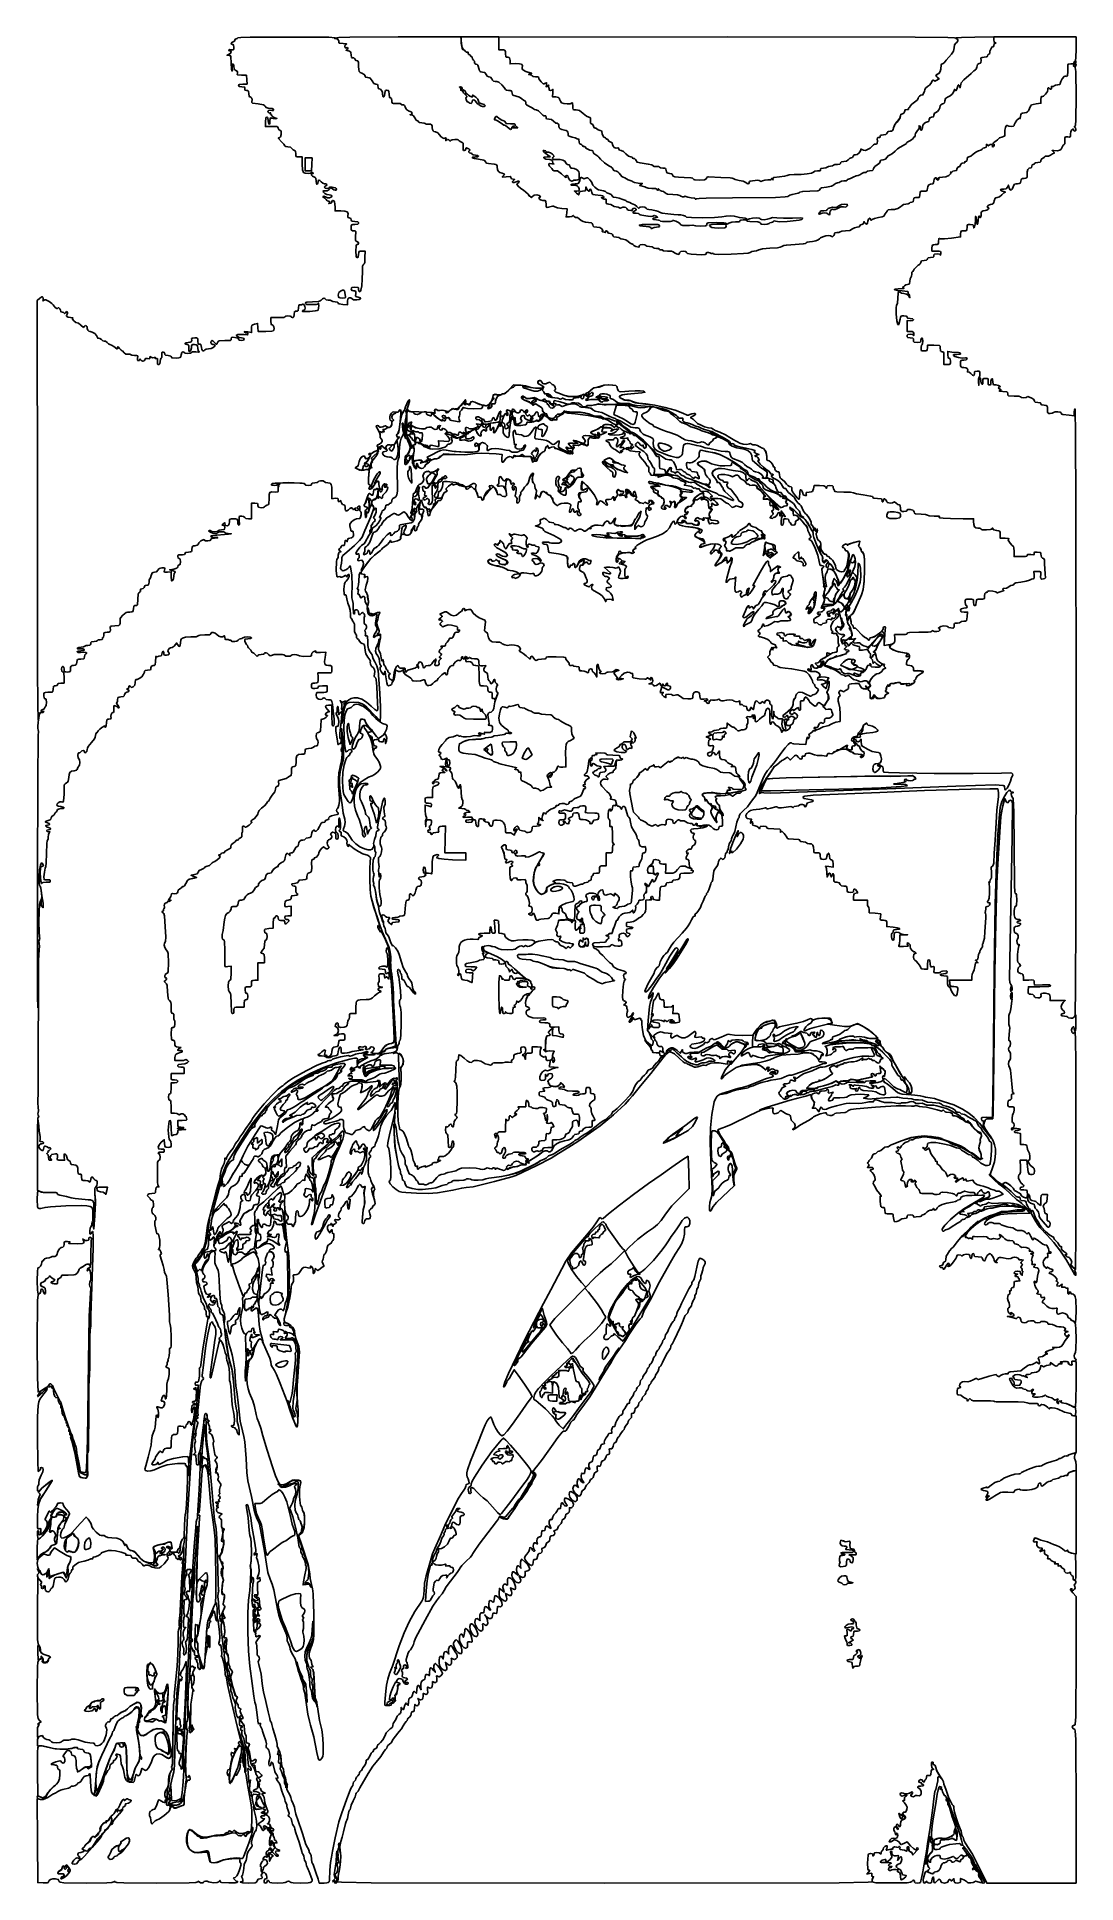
# Model space of a CAD drawing. Extents: x 0 to 397, y 0 to 706.
import ezdxf

# ---------------------------------------------------------------- set-up
doc = ezdxf.new("R2010")
doc.units = 0

msp = doc.modelspace()

# ---------------------------------------------------------------- linework, layer by layer
at = {"layer": 'Layer 1', "color": 7}
for points in [[(76.905604, 705.555444), (76.750161, 705.306295), (76.376437, 705.202666), (76.002713, 705.059262), (75.84727, 704.714774), (75.640013, 704.315826), (75.141714, 704.042026), (74.65854, 703.802159), (74.453444, 703.483579), (74.548386, 703.205215), (74.965325, 703.085998), (75.198622, 703.018562), (75.363788, 702.814535), (75.494492, 701.986389), (75.467582, 701.40409), (75.34853, 701.095139), (75.079857, 700.999509), (74.60408, 701.057172), (73.919779, 701.087775), (73.524932, 700.922058), (73.553287, 700.706334), (73.886177, 700.616552), (74.323644, 700.469609), (74.413316, 700.113579), (74.178476, 699.67566), (73.642407, 699.283051), (72.848657, 698.900287), (73.642407, 698.876651), (74.086709, 698.797921), (74.323975, 698.432018), (74.436158, 695.854049), (74.516547, 693.736279), (74.709914, 692.855436), (74.863857, 693.26995), (74.849261, 694.266548), (74.854994, 695.300717), (74.95096, 695.580404), (75.104672, 695.67766), (75.380016, 695.326999), (75.494492, 694.484212), (75.652581, 693.50102), (75.883082, 693.24606), (76.243792, 693.094619), (76.791877, 692.768168), (76.787776, 692.083205), (76.715247, 691.629439), (76.876676, 691.385454), (78.419727, 691.267935), (80.256995, 691.267935), (80.364592, 689.59224), (80.47219, 687.916544), (78.865286, 687.916544), (77.614423, 687.799334), (77.341682, 687.635854), (77.258382, 687.387377), (77.331352, 687.147383), (77.559302, 686.982961), (78.53438, 686.85821), (79.553027, 686.734032), (79.677282, 686.520072), (79.625522, 686.152654), (79.649599, 685.5894), (80.290156, 685.447098), (80.732788, 685.404489), (80.990112, 685.230581), (81.13894, 684.212375), (81.26228, 683.287435), (81.415909, 683.055236), (81.63036, 682.977652), (82.029991, 682.842985), (82.294553, 682.478427), (82.399702, 681.943147), (82.321099, 681.296312), (82.298643, 680.91782), (82.579862, 680.676349), (84.678009, 680.3551), (86.764338, 680.022607), (87.201143, 679.77725), (87.393341, 679.424472), (87.767595, 678.909107), (88.559625, 678.744316), (90.105851, 678.53018), (90.535083, 678.260338), (90.650981, 677.980375), (90.469885, 677.804394), (90.008132, 677.846496), (89.284463, 677.953107), (88.725431, 677.827049), (88.450297, 677.528946), (88.578322, 677.119421), (88.969862, 676.84443), (89.347379, 676.862598), (89.539863, 676.910444), (89.462737, 676.682329), (89.394915, 676.394594), (89.584798, 676.27487), (89.848588, 676.132348), (89.95839, 675.7898), (90.295249, 675.362233), (91.104918, 675.0151), (91.903167, 674.767273), (91.369502, 674.679255), (90.565345, 674.735964), (89.870195, 674.937136), (89.547216, 675.047263), (89.360167, 674.937356), (89.252834, 673.796957), (89.156349, 672.80693), (89.04507, 672.583859), (88.900056, 672.570701), (88.650907, 673.081215), (88.547278, 674.002627), (88.420675, 674.926023), (88.256021, 675.145528), (88.018111, 675.216536), (87.76636, 675.127575), (87.603244, 674.830288), (87.488944, 673.428304), (87.488944, 671.640073), (89.870195, 671.727914), (91.893466, 671.686551), (92.234778, 671.477288), (92.359397, 671.082683), (92.623143, 670.515901), (93.10517, 670.182747), (93.41993, 670.044855), (93.578818, 669.79134), (93.504514, 668.647457), (93.214222, 667.697646), (92.846936, 667.367226), (92.492075, 667.363135), (92.505183, 667.116489), (93.662559, 665.844988), (94.534582, 664.912067), (94.897282, 664.304054), (95.256322, 664.038192), (96.119658, 663.92764), (97.142758, 663.761261), (97.719506, 663.222084), (98.138077, 662.723785), (98.613798, 662.516528), (98.84457, 662.443012), (99.005558, 662.217593), (99.130618, 661.281805), (99.158195, 660.592835), (99.307051, 660.223515), (99.676371, 660.074659), (100.365341, 660.047082), (101.600064, 660.047082), (101.600064, 657.295414), (101.715422, 655.178084), (102.023398, 654.120412), (102.743914, 653.806483), (103.784906, 653.701841), (104.721256, 653.806483), (105.01734, 653.937287), (105.127844, 654.120412), (105.216083, 654.367268), (105.551178, 654.120412), (105.798034, 653.785317), (105.551178, 653.697078), (105.161121, 653.530302), (105.149849, 653.146833), (105.453894, 652.721956), (106.009789, 652.430958), (106.465936, 652.26637), (106.733734, 651.999554), (106.891734, 650.81594), (106.988483, 649.863969), (107.099796, 649.650417), (107.244512, 649.640131), (107.493661, 649.995202), (107.59729, 650.54289), (107.676858, 651.035037), (107.912365, 651.195529), (108.299015, 651.024498), (108.832013, 650.522076), (109.468028, 650.023777), (110.100603, 649.81652), (110.621072, 649.722576), (110.909699, 649.496506), (110.917074, 649.221951), (110.593786, 648.982553), (110.158651, 648.701075), (110.094032, 648.396544), (110.368014, 648.152538), (110.948681, 648.05263), (111.571555, 648.148674), (111.830626, 648.379655), (112.143981, 648.571037), (112.897074, 648.571919), (114.23666, 648.243351), (114.551647, 647.995011), (114.65285, 647.679038), (114.495291, 647.409659), (114.104104, 647.364448), (113.601527, 647.527333), (113.109799, 647.882238), (112.802827, 648.144518), (112.546589, 648.204325), (111.869079, 647.659635), (111.158363, 647.146608), (110.438917, 647.09131), (109.880866, 647.149827), (109.555913, 647.023929), (109.637901, 646.59596), (110.18721, 646.123243), (110.990518, 645.740683), (111.834507, 645.583184), (112.610177, 645.4542), (112.88896, 645.095292), (112.623384, 644.669935), (111.97747, 644.450458), (111.177435, 644.468378), (110.4495, 644.755214), (109.881924, 645.020239), (109.540038, 644.881509), (109.520856, 644.629625), (109.784514, 644.52485), (110.24264, 644.317593), (110.690448, 643.819294), (111.156159, 643.320995), (111.657059, 643.113738), (112.008476, 643.007083), (112.1726, 642.766119), (112.122346, 642.509347), (111.830626, 642.355265), (111.654149, 642.315578), (111.830626, 642.302349), (112.671472, 642.432921), (112.840475, 642.627836), (112.88896, 642.937349), (112.986415, 643.311073), (113.220924, 643.466516), (113.604432, 643.310616), (113.882339, 642.845847), (114.114864, 641.007301), (114.123683, 639.43003), (116.341246, 639.4198), (117.827268, 639.324616), (118.715, 639.019485), (119.082959, 638.449638), (119.009658, 637.560307), (118.998017, 636.922705), (119.553642, 636.763734), (120.116102, 636.591931), (120.297298, 636.058178), (120.352436, 635.699838), (120.561926, 635.48487), (121.70841, 635.352622), (122.796157, 635.23131), (123.042357, 635.067318), (123.119522, 634.823455), (123.042357, 634.579592), (122.796157, 634.4156), (121.70841, 634.294288), (120.90675, 634.270878), (120.486255, 634.128967), (120.32406, 633.761036), (120.297298, 633.059565), (120.326237, 632.402891), (120.452079, 632.029982), (120.733365, 631.863185), (121.228632, 631.824842), (121.757408, 631.790595), (122.012108, 631.573091), (122.05825, 631.000185), (121.961352, 629.899732), (121.912845, 628.267605), (122.090733, 627.936192), (122.44113, 627.759428), (122.909542, 627.460818), (123.103382, 627.051182), (123.003403, 626.689105), (122.590355, 626.533172), (122.330567, 626.422951), (122.168344, 626.033462), (122.061188, 624.063726), (122.168344, 622.09399), (122.330567, 621.704501), (122.590355, 621.59428), (122.829009, 621.66596), (122.99358, 621.88832), (123.119522, 622.829003), (123.147132, 623.516633), (123.294632, 623.886102), (123.659024, 624.035702), (124.337312, 624.063726), (125.555454, 624.063726), (125.547693, 621.622502), (125.428101, 619.693248), (125.272162, 619.210592), (125.040751, 618.990073), (124.807675, 618.766726), (124.65781, 618.271155), (124.56697, 616.227468), (124.512471, 613.282417), (124.310368, 610.834154), (123.995619, 609.161055), (123.806926, 608.702184), (123.603181, 608.541494), (123.256047, 608.790511), (123.119522, 609.423439), (123.07763, 609.896106), (122.890216, 610.162068), (121.70841, 610.305384), (120.561926, 610.173136), (120.352436, 609.958168), (120.297298, 609.599828), (120.499087, 609.050994), (121.205701, 608.894272), (121.687061, 608.859501), (121.945874, 608.70633), (122.033037, 608.361467), (121.999452, 607.751624), (121.969681, 607.136037), (122.07402, 606.767109), (122.371969, 606.559708), (122.923025, 606.428707), (123.711732, 606.181051), (123.85158, 605.880975), (123.386128, 605.605438), (122.358933, 605.431403), (121.165441, 605.471311), (120.589751, 605.839567), (120.18291, 606.162536), (119.592448, 606.174354), (119.256917, 606.026126), (119.039159, 605.767204), (118.886186, 604.777706), (118.886186, 603.56556), (117.034101, 603.672452), (115.660825, 603.861541), (115.344802, 604.018924), (115.270211, 604.219963), (115.228363, 604.408821), (115.022209, 604.547077), (114.144497, 604.660936), (113.223085, 604.764565), (112.712571, 605.013714), (112.253871, 605.262863), (111.457034, 605.366492), (110.724226, 605.470121), (110.419514, 605.71927), (110.266271, 606.019947), (109.878573, 606.045325), (109.364471, 605.819481), (108.832013, 605.366492), (108.402037, 605.007855), (107.806267, 604.792919), (105.484855, 604.660936), (103.315579, 604.555499), (102.893607, 604.393492), (102.775873, 604.131769), (102.883377, 603.872725), (103.260987, 603.71042), (105.157125, 603.602602), (106.983324, 603.713683), (107.488419, 603.851592), (107.716529, 604.043574), (107.787327, 604.117294), (107.848733, 603.992245), (107.916907, 603.249824), (107.847454, 602.243481), (107.649148, 601.557548), (107.291486, 601.365327), (106.56036, 601.196783), (104.496945, 600.964837), (102.49736, 600.929939), (101.846023, 601.007706), (101.600064, 601.16032), (101.755507, 601.390331), (102.129231, 601.485934), (102.514597, 601.713961), (102.658398, 602.32484), (102.502955, 603.046007), (102.129231, 603.602602), (101.747172, 603.818767), (101.600064, 603.678802), (101.392807, 603.476704), (100.894508, 603.500296), (100.52709, 603.552056), (100.31313, 603.427801), (100.188952, 602.409154), (100.039815, 601.349012), (99.773126, 601.174227), (99.307007, 601.133156), (98.843269, 601.092383), (98.576316, 600.921533), (98.425062, 599.898433), (98.29912, 598.95775), (98.134549, 598.73539), (97.895895, 598.66371), (97.522171, 598.767339), (97.366728, 599.016488), (97.004028, 599.265637), (96.132005, 599.369266), (95.259982, 599.259155), (94.897282, 598.994263), (94.715998, 598.747936), (94.27992, 598.682054), (91.634085, 598.704279), (89.605612, 598.66371), (89.605612, 597.252598), (89.724278, 596.184695), (89.876331, 595.926092), (90.093504, 595.841486), (90.442804, 595.630095), (90.70403, 595.10762), (90.823506, 594.441608), (90.747554, 593.799607), (90.504617, 593.610612), (89.914249, 593.477212), (87.655102, 593.37204), (84.705526, 593.37204), (84.597928, 594.895688), (84.490331, 596.419336), (83.343802, 596.120533), (82.719066, 595.919307), (82.374457, 595.646312), (82.227889, 595.177657), (82.197274, 594.389452), (82.197274, 592.957173), (80.741359, 593.203059), (79.696784, 593.297692), (79.502116, 593.225681), (79.517925, 593.073237), (79.834367, 592.866156), (80.268284, 592.896142), (80.650122, 592.888029), (80.786162, 592.506323), (80.727424, 592.214068), (80.500147, 592.069054), (79.233586, 592.15037), (77.9123, 592.243591), (76.916187, 592.140492), (76.351654, 591.86312), (76.793068, 591.411653), (77.531256, 591.064607), (78.40491, 590.913883), (79.123343, 590.768141), (79.37505, 590.373427), (79.110467, 589.976552), (78.316716, 589.84426), (77.522965, 589.976552), (77.258382, 590.373427), (77.028062, 590.759719), (76.405365, 590.902594), (74.994253, 591.11673), (74.565187, 591.109454), (74.436158, 590.587563), (74.369918, 590.181951), (74.050969, 589.958604), (71.933551, 589.84426), (69.824071, 589.724712), (69.425051, 589.511331), (69.246794, 589.138704), (69.057506, 588.637649), (68.819932, 588.470631), (68.505629, 588.637649), (68.086154, 589.138704), (67.594426, 589.637003), (67.126245, 589.84426), (66.807642, 589.637003), (66.675042, 589.138704), (66.848873, 588.612227), (67.359784, 588.433148), (67.896007, 588.347952), (68.223737, 588.143164), (68.265658, 587.924966), (68.158391, 587.685308), (67.598306, 587.203937), (66.74751, 586.823703), (65.81003, 586.669258), (64.891352, 586.565629), (64.381985, 586.31648), (63.979305, 585.941808), (63.580429, 586.014149), (63.256893, 586.480191), (63.080234, 587.286619), (62.865569, 588.313865), (62.658356, 588.494757), (62.353511, 588.50582), (62.049731, 588.510241), (61.860548, 588.675066), (61.73615, 589.652349), (61.709019, 590.351334), (61.560908, 590.725147), (61.191736, 590.875121), (60.501427, 590.902594), (59.641619, 590.824806), (59.308332, 590.63801), (59.35169, 589.912611), (59.179744, 589.451794), (58.753004, 589.20926), (58.031981, 589.138704), (57.211497, 589.043691), (56.828567, 588.821248), (56.937101, 588.565269), (57.591008, 588.369648), (58.002695, 588.264542), (58.226494, 588.040242), (58.265873, 586.89433), (58.277603, 585.866556), (58.403192, 585.68401), (58.619004, 585.686771), (58.984393, 586.183042), (59.201087, 587.158208), (59.288345, 587.88793), (59.458086, 588.268665), (59.808009, 588.396062), (60.43581, 588.365767), (61.037413, 588.269613), (61.392588, 588.070404), (61.579555, 587.683737), (61.676531, 587.025211), (61.868442, 586.087792), (62.165128, 585.563652), (62.180512, 585.489028), (61.94742, 585.455613), (60.90183, 585.518496), (59.675882, 585.556905), (59.369048, 585.466853), (59.266704, 585.304007), (58.866345, 585.018433), (57.855592, 584.905368), (56.858994, 585.008997), (56.44448, 585.258146), (56.295652, 585.507295), (55.937538, 585.610924), (55.536782, 585.303963), (55.320177, 584.464396), (55.222143, 583.811299), (54.97538, 583.457347), (54.408802, 583.293564), (53.351322, 583.210975), (51.924997, 583.229408), (51.639153, 583.353255), (51.587432, 583.563753), (51.542244, 583.76875), (51.318527, 583.933729), (50.35906, 584.132784), (49.331682, 584.35402), (49.105628, 584.561161), (49.036142, 584.851746), (48.850581, 585.295761), (48.404669, 585.508266), (48.093293, 585.482755), (47.921849, 585.314238), (47.913955, 584.348684), (47.910163, 583.469914), (47.663483, 583.141478), (47.387169, 582.778778), (47.272252, 581.906755), (47.143488, 580.95205), (46.967749, 580.738453), (46.704632, 580.672032), (46.435672, 580.730533), (46.284915, 580.932867), (46.283768, 581.930038), (46.289721, 582.932545), (46.11713, 583.062224), (45.792701, 583.021181), (45.388021, 583.00072), (45.389476, 583.234259), (45.400941, 583.453995), (44.992248, 583.371842), (44.403858, 583.318617), (43.876058, 583.531298), (43.492456, 583.729427), (43.391694, 583.354203), (43.348209, 583.086814), (43.200444, 582.94573), (42.48823, 583.002131), (41.728213, 583.037497), (41.394971, 582.504008), (41.136042, 582.092994), (40.715785, 581.973121), (40.23163, 582.139329), (39.781011, 582.586558), (39.581251, 582.787068), (39.516428, 582.58303), (39.352871, 582.312979), (38.9668, 582.200619), (38.717849, 582.249876), (38.586505, 582.415284), (38.642244, 583.200392), (38.737979, 583.76568), (38.63607, 584.063772), (38.232272, 584.180029), (37.422337, 584.199812), (36.406116, 584.289109), (35.983356, 584.503554), (35.718332, 584.66764), (35.081303, 584.63514), (34.228153, 584.685058), (33.480043, 585.213343), (32.88279, 586.00533), (32.740621, 586.012385), (32.35477, 586.258536), (31.770481, 586.899975), (31.208373, 587.484175), (31.083242, 587.464728), (31.044464, 587.24605), (30.986834, 586.819067), (30.767842, 586.718118), (29.569146, 587.551203), (28.697432, 588.174077), (28.073368, 588.433148), (27.566602, 588.644065), (26.976228, 589.151051), (26.391058, 589.609795), (25.896375, 589.704207), (25.408218, 589.791387), (24.838041, 590.233374), (24.258294, 590.671392), (23.746546, 590.749841), (23.418638, 590.780048), (23.283348, 591.106852), (22.987003, 591.784015), (22.262497, 592.51942), (21.356618, 593.112015), (20.516157, 593.360751), (19.997524, 593.515224), (19.595274, 593.901472), (19.373008, 594.426758), (19.394323, 594.998347), (19.304497, 595.249877), (18.992156, 595.524691), (18.586241, 595.588412), (18.307062, 595.211072), (18.156613, 594.943093), (17.932676, 594.929114), (16.993669, 595.780103), (16.105683, 596.539634), (15.513765, 596.718139), (15.001267, 596.815286), (14.303031, 597.378893), (13.795075, 598.084934), (13.761842, 598.311004), (13.88005, 598.44146), (13.936831, 598.508245), (13.790313, 598.567225), (13.002339, 598.635841), (12.148594, 598.767653), (11.6101, 599.079679), (11.444405, 599.511099), (11.709055, 600.001091), (11.893425, 600.37777), (11.82406, 600.770853), (11.517849, 600.924973), (11.089929, 600.536961), (10.736843, 600.19728), (10.594629, 600.339405), (10.373173, 600.650776), (9.85697, 600.780378), (9.392802, 600.85918), (9.296406, 601.048842), (9.263377, 601.44413), (8.950683, 602.017218), (8.491984, 602.464628), (8.167163, 602.277568), (7.999434, 602.105781), (7.786031, 602.090728), (7.122588, 602.557674), (6.350004, 603.569441), (5.927905, 604.055128), (4.913139, 604.812278), (3.634584, 605.505487), (3.252812, 605.502741), (2.906891, 605.30017), (2.478795, 605.023283), (2.547057, 605.398595), (2.614394, 605.925777), (2.48144, 606.40507), (2.304307, 606.576151), (2.064766, 606.579122), (1.279526, 606.044884), (0.352778, 605.239139), (0.35807, 524.781413), (0.450189, 465.160388), (0.558442, 449.873839), (0.627263, 446.052711), (0.705556, 444.852502), (0.94862, 445.562953), (1.053042, 446.528197), (1.213821, 447.471349), (1.482164, 447.634289), (1.940279, 447.674726), (2.563153, 447.775135), (2.822224, 448.016568), (2.652714, 448.192692), (2.245079, 448.136512), (1.849527, 448.087653), (1.848204, 448.412385), (2.101013, 448.734603), (2.455688, 448.811024), (2.812434, 448.951959), (3.070227, 449.428385), (3.293976, 449.933916), (3.569055, 450.144172), (3.788968, 450.558686), (3.880558, 451.555284), (3.759246, 452.643031), (3.595254, 452.889231), (3.351391, 452.966396), (3.112737, 453.038076), (2.948166, 453.260436), (2.822224, 454.201119), (2.849719, 454.905573), (3.020485, 455.277974), (3.466948, 455.431035), (4.32153, 455.47747), (6.08542, 455.47747), (6.272349, 455.810757), (6.350004, 456.670565), (6.501258, 457.693665), (6.768211, 457.864515), (7.231949, 457.905288), (7.878767, 458.046443), (8.113894, 458.434455), (8.185574, 458.673109), (8.407934, 458.83768), (9.348617, 458.963622), (10.58334, 458.963622), (10.58334, 461.08029), (10.473141, 462.75603), (10.310538, 463.097756), (10.054173, 463.196958), (9.657298, 463.461541), (9.525006, 464.255292), (9.657298, 465.049042), (10.054173, 465.313626), (10.451048, 465.049042), (10.58334, 464.255292), (10.616424, 463.678864), (10.774457, 463.360735), (11.145613, 463.225302), (11.818063, 463.196958), (12.505247, 463.224635), (12.874765, 463.371804), (13.024613, 463.734674), (13.052786, 464.409456), (13.084343, 465.070138), (13.232482, 465.449137), (13.577405, 465.639025), (14.199314, 465.732373), (14.807421, 465.827916), (15.169498, 466.019138), (15.36072, 466.381215), (15.456263, 466.989321), (15.550531, 467.624327), (15.754272, 467.967795), (16.183834, 468.108659), (16.955569, 468.13585), (18.119119, 468.280798), (18.303357, 468.550039), (18.344456, 469.028731), (18.513525, 469.731641), (18.936065, 470.148801), (19.239349, 470.422138), (18.84615, 470.646659), (17.97518, 470.763363), (16.845149, 470.713246), (15.874922, 470.690448), (15.522232, 470.926677), (15.934365, 471.198669), (16.933344, 471.310852), (17.929942, 471.414481), (18.344456, 471.66363), (18.175657, 471.886123), (17.707383, 472.027256), (16.101141, 472.028402), (15.691433, 472.083436), (15.680982, 472.340611), (16.197846, 472.609869), (17.109733, 472.721964), (18.020209, 472.831766), (18.533545, 473.095556), (18.971872, 473.327463), (19.70124, 473.360139), (20.470825, 473.433826), (20.653145, 473.659929), (20.750402, 474.044881), (20.857046, 474.441856), (21.076237, 474.68438), (22.073319, 474.838632), (22.927836, 474.942261), (23.283348, 475.19141), (23.600407, 475.440559), (24.362496, 475.544188), (25.07696, 475.643451), (25.231355, 475.755078), (25.223627, 475.896966), (25.179442, 476.146115), (25.379202, 476.249744), (25.642992, 476.56063), (25.752794, 477.308078), (25.785878, 477.884506), (25.943911, 478.202635), (26.315067, 478.338068), (26.987517, 478.366412), (27.735759, 478.429135), (28.146128, 478.688013), (28.290458, 479.249112), (28.240584, 480.218497), (28.278172, 480.5321), (28.523027, 480.720191), (29.957202, 480.835858), (31.484025, 480.978689), (31.786599, 481.244391), (31.957806, 481.717097), (32.05094, 482.503704), (31.964156, 483.15749), (31.95381, 483.475922), (32.125861, 483.883551), (32.991093, 484.922086), (34.265063, 485.885699), (34.889744, 486.074512), (35.636928, 486.127528), (36.434471, 486.151087), (36.85313, 486.293245), (37.014879, 486.661226), (37.04169, 487.362251), (37.192944, 488.385351), (37.459897, 488.556201), (37.923635, 488.596974), (38.422347, 488.645238), (38.685415, 488.928321), (38.80558, 491.028673), (38.922217, 493.004009), (39.095944, 493.459782), (39.371436, 493.67733), (39.716761, 493.982174), (39.736914, 494.4164), (39.669269, 494.769928), (39.78842, 494.886653), (40.24826, 494.927415), (40.733997, 495.1601), (41.118597, 495.501065), (41.275026, 495.86667), (41.52153, 496.220727), (42.156971, 496.35809), (42.620709, 496.398863), (42.887662, 496.569713), (43.038916, 497.592813), (43.131035, 498.464836), (43.352536, 498.827536), (43.641858, 499.190236), (43.897578, 500.062259), (44.051957, 500.698693), (44.260542, 501.07385), (44.585214, 501.251893), (45.087851, 501.296982), (45.898005, 501.49026), (46.394893, 502.090732), (46.944168, 502.722514), (47.935827, 502.99843), (48.590964, 503.038945), (48.926119, 502.957155), (49.019247, 502.689364), (48.9483, 502.171871), (48.876091, 501.646001), (48.98446, 501.380414), (49.371965, 501.307973), (50.137162, 501.36154), (51.505588, 501.492068), (51.505588, 499.58742), (51.597928, 498.091906), (51.758298, 497.957751), (52.034755, 498.12198), (52.411919, 498.819378), (52.563922, 499.899628), (52.691672, 500.896711), (53.004894, 501.398229), (53.078763, 501.488662), (52.953698, 501.616334), (52.211144, 501.915402), (50.976421, 502.27206), (52.475727, 502.535233), (53.651492, 502.884042), (53.900559, 503.131339), (53.975034, 503.458806), (54.130477, 503.925266), (54.504201, 504.119206), (54.742855, 504.190886), (54.907426, 504.413246), (55.033368, 505.353929), (54.907426, 506.294612), (54.742855, 506.516972), (54.504201, 506.588652), (54.132935, 506.807441), (53.984118, 507.292797), (54.073294, 507.788207), (54.416006, 508.037158), (55.827118, 508.0107), (56.565262, 508.094794), (56.797258, 508.502473), (56.867792, 508.761037), (57.095885, 508.93295), (58.123703, 509.058098), (58.863214, 509.083851), (59.25956, 509.222316), (59.418707, 509.565305), (59.446621, 510.204627), (59.478123, 510.824242), (59.628257, 511.184335), (59.973324, 511.36881), (60.589621, 511.461575), (61.405156, 511.66279), (61.755553, 511.990742), (62.114074, 512.611278), (62.885677, 513.295579), (63.683474, 513.760408), (63.971292, 513.822009), (64.120577, 513.722529), (64.608413, 513.378846), (65.476655, 513.285525), (66.305474, 513.429932), (66.573904, 513.587336), (66.675042, 513.799434), (66.761941, 514.02583), (67.017016, 514.211744), (67.997959, 514.445724), (69.320877, 514.584013), (67.997959, 514.643279), (67.132838, 514.78751), (66.703088, 515.04624), (66.788482, 515.300604), (67.468792, 515.431738), (73.365477, 515.823498), (74.443974, 516.026158), (73.260349, 516.113658), (72.346698, 516.217287), (71.966712, 516.466436), (71.610186, 516.715585), (70.752803, 516.819214), (69.831391, 516.715585), (69.320877, 516.466436), (68.9073, 516.195265), (68.217828, 516.131165), (67.380852, 516.267949), (66.524759, 516.599433), (65.897078, 517.027574), (65.912578, 517.170289), (66.131411, 517.294053), (66.51541, 517.340929), (66.675042, 517.161056), (67.089556, 516.919623), (68.086154, 516.819214), (69.082752, 516.922843), (69.497266, 517.171992), (69.859966, 517.421141), (70.731989, 517.52477), (71.755089, 517.676024), (71.925939, 517.942977), (71.966712, 518.406715), (71.818104, 519.07179), (71.362051, 519.28866), (70.93369, 519.37681), (71.362051, 519.893321), (71.866788, 520.304572), (71.966712, 519.931069), (72.096314, 519.482997), (72.407685, 519.201877), (72.976192, 519.112403), (73.390744, 519.312384), (73.644497, 519.794808), (73.730602, 520.552664), (73.757639, 521.2445), (73.934993, 521.602928), (74.407026, 521.737584), (75.318103, 521.758106), (76.232305, 521.737871), (76.703991, 521.601252), (76.879609, 521.234379), (76.905604, 520.523383), (77.022241, 519.650698), (77.303185, 519.28866), (77.466345, 519.399217), (77.558861, 519.73047), (77.531432, 521.05255), (77.451269, 522.065602), (77.514278, 522.590001), (77.797884, 522.786647), (78.37951, 522.81644), (79.16378, 522.664834), (79.600122, 522.287273), (80.070287, 521.900187), (81.000298, 521.758106), (82.197274, 521.758106), (82.197274, 524.756719), (82.197274, 527.755332), (83.431997, 527.755332), (84.455097, 527.604078), (84.625947, 527.337125), (84.66672, 526.873387), (84.707493, 526.409649), (84.878343, 526.142696), (85.901443, 525.991442), (86.773466, 526.093042), (87.136166, 526.337517), (87.395237, 526.646815), (88.018111, 526.904784), (88.507745, 527.084343), (88.771821, 527.447489), (88.900056, 529.557322), (88.933283, 531.087238), (89.204239, 531.842221), (89.969833, 532.064532), (91.486977, 531.996429), (92.288841, 532.088195), (92.399096, 532.328564), (92.379505, 532.752785), (92.385062, 533.463809), (92.547781, 534.017141), (92.657803, 534.3301), (92.536844, 534.463406), (92.490719, 534.567828), (92.780614, 534.810892), (93.049034, 535.060306), (92.889622, 535.158378), (92.528863, 535.058454), (92.251447, 534.810892), (91.744152, 534.561743), (90.830457, 534.458114), (89.925493, 534.570165), (89.79114, 534.733), (89.830684, 534.987281), (90.469285, 535.247383), (91.963453, 535.43317), (96.358709, 535.5818), (100.696881, 535.43317), (102.119694, 535.247383), (102.658398, 534.987281), (102.730078, 534.748627), (102.952438, 534.584056), (103.893121, 534.458114), (104.833804, 534.584056), (105.056164, 534.748627), (105.127844, 534.987281), (105.199524, 535.225935), (105.421884, 535.390506), (106.362567, 535.516448), (107.23459, 535.608347), (107.59729, 535.829362), (107.938277, 536.154866), (108.703558, 536.307464), (109.506607, 536.260964), (109.960903, 535.989171), (110.427452, 535.654384), (111.301459, 535.516448), (112.150326, 535.408283), (112.629271, 534.928411), (112.841186, 533.843768), (112.88896, 531.921287), (112.88896, 529.441964), (114.123683, 529.58625), (115.157631, 529.567994), (115.321701, 529.329571), (115.358406, 528.876108), (115.456258, 528.255174), (115.907329, 528.477469), (116.272895, 528.703952), (116.380757, 528.608702), (116.401003, 528.091127), (116.639034, 527.58569), (117.018684, 527.202027), (117.463785, 527.049776), (117.909829, 526.867875), (117.947091, 526.256025), (117.944886, 525.553556), (118.130536, 524.979675), (118.321383, 524.770736), (118.533893, 524.737978), (119.197336, 525.244258), (119.766792, 525.740573), (120.206766, 525.955635), (120.527612, 525.891562), (120.739682, 525.550469), (120.981246, 525.30401), (121.482632, 525.600211), (121.93626, 525.906423), (121.855166, 525.512017), (121.85058, 525.06368), (122.376219, 524.933108), (122.864932, 525.021815), (123.096371, 525.238481), (123.043316, 525.508924), (122.678549, 525.758961), (122.448803, 525.980241), (122.766744, 526.312117), (123.25802, 526.611802), (123.527245, 526.62071), (123.611394, 526.306958), (123.547442, 525.638664), (123.543032, 524.860789), (123.806381, 524.58033), (124.003569, 524.466997), (124.117322, 524.167712), (124.124851, 523.25556), (123.889625, 522.332429), (123.699934, 522.019418), (123.4723, 521.88687), (122.352935, 521.798675), (121.627447, 521.5105), (120.712518, 520.874397), (119.918414, 519.972167), (119.775892, 519.523831), (119.775187, 519.022313), (120.083074, 517.365358), (120.290628, 517.090076), (120.573523, 517.087678), (120.892523, 517.050592), (121.056476, 516.7603), (121.166896, 515.76088), (121.108202, 515.195112), (120.824877, 514.748407), (120.352111, 514.45516), (119.725092, 514.349768), (119.073202, 514.182904), (118.886186, 513.601173), (118.787364, 513.074035), (118.357019, 513.291434), (118.083985, 513.477932), (117.923234, 513.45283), (117.827852, 512.628917), (117.750197, 511.8633), (117.563268, 511.569172), (116.72251, 511.511669), (116.495575, 511.322811), (116.41674, 511.036124), (116.245422, 510.623242), (115.833598, 510.32069), (115.453303, 510.050859), (115.921792, 509.588676), (116.390238, 509.158772), (115.975767, 509.069387), (115.683, 509.003495), (115.492594, 508.79863), (115.358406, 507.852656), (115.261965, 506.966962), (115.030322, 506.529738), (114.78157, 506.237285), (114.635476, 505.485515), (114.597817, 502.049457), (114.751716, 499.873611), (114.970383, 499.600936), (115.358053, 499.635045), (115.91337, 499.672616), (116.258343, 499.503811), (116.640225, 499.440841), (117.284574, 499.732412), (118.009356, 500.079369), (118.226657, 500.022527), (118.407113, 499.816726), (118.641534, 499.548923), (118.704505, 499.856589), (118.852363, 500.257522), (119.200511, 500.519812), (119.431776, 500.518763), (119.542237, 500.345198), (119.451998, 499.642277), (119.032286, 498.734568), (118.385594, 497.945591), (117.9601, 497.495033), (117.701557, 496.936161), (117.506471, 494.865486), (117.560843, 493.002113), (117.703272, 492.689717), (117.944622, 492.679674), (118.18741, 492.677381), (118.379068, 492.439079), (118.668522, 491.126392), (119.006219, 489.546917), (119.49367, 488.196571), (119.90373, 486.874447), (120.016134, 485.333777), (120.068345, 484.147341), (120.297298, 483.658082), (120.546447, 483.515295), (120.650076, 483.171954), (120.79423, 482.709241), (121.14079, 482.279073), (121.484793, 481.530919), (121.535902, 480.101727), (121.59239, 478.639859), (121.961352, 477.811139), (122.269327, 477.28625), (122.277794, 476.756333), (122.288553, 476.315096), (122.623163, 476.011972), (123.105058, 475.617963), (123.490644, 474.967043), (123.909701, 474.372127), (124.480892, 474.133076), (124.964755, 473.964145), (125.307495, 473.451288), (125.512718, 472.585411), (125.584029, 471.357419), (125.850024, 470.157665), (126.674819, 468.932776), (127.460984, 467.800623), (127.5917, 467.336742), (127.562408, 466.907124), (127.594158, 466.149269), (128.096867, 465.455443), (128.786763, 464.734949), (129.169709, 464.063204), (129.274644, 463.358652), (129.130506, 462.539733), (128.994951, 461.596801), (129.121577, 461.324848), (129.390151, 461.117684), (129.67519, 460.820706), (129.859654, 460.230668), (130.017743, 457.674924), (130.335243, 451.467089), (130.448485, 449.075034), (130.367192, 448.544351), (130.190251, 448.380282), (129.361179, 448.890575), (127.943408, 450.117361), (126.071927, 451.682141), (124.297315, 452.768223), (122.695279, 453.3385), (121.341521, 453.355863), (120.304324, 453.033393), (119.41247, 452.562967), (118.661813, 451.937983), (118.048206, 451.151838), (117.567503, 450.197931), (117.215556, 449.06966), (116.881349, 446.263614), (116.801268, 443.617779), (117.268346, 446.913078), (117.739233, 449.441427), (118.03576, 450.287448), (118.411303, 450.900528), (118.89458, 451.315038), (119.514313, 451.565349), (121.278021, 451.710859), (123.081378, 451.521506), (124.519345, 451.044814), (125.358124, 450.538743), (126.271549, 449.775695), (129.645915, 446.237508), (131.409805, 444.323335), (131.533983, 446.440003), (131.502602, 449.870383), (131.253833, 455.116137), (130.893079, 460.363081), (130.525743, 463.797033), (130.036087, 465.510564), (129.308306, 467.053174), (128.674673, 468.25897), (128.411192, 469.162081), (128.272109, 469.786454), (127.937764, 470.322721), (127.299302, 471.133829), (126.876608, 472.110997), (126.64653, 473.332176), (126.585919, 474.875321), (126.50403, 476.796329), (126.339906, 477.079616), (126.05781, 477.059722), (125.672532, 477.040319), (125.716674, 477.519392), (125.770472, 478.142398), (125.606254, 478.698729), (125.500862, 479.1808), (125.834149, 479.607838), (126.135642, 480.103783), (126.149797, 480.746737), (125.923049, 481.279824), (125.501832, 481.446164), (125.287674, 481.86818), (125.197208, 482.896126), (125.24168, 484.006158), (125.432335, 484.674435), (125.195621, 485.497466), (124.788427, 485.991444), (124.210312, 485.627642), (123.682688, 485.210079), (123.347417, 485.11263), (123.170895, 485.344124), (123.119522, 485.913392), (122.946396, 486.575953), (122.530383, 486.98372), (122.066127, 487.021826), (121.714054, 486.803054), (121.538195, 486.402447), (121.602577, 485.895047), (121.612234, 485.560878), (121.381385, 485.421972), (121.210651, 485.5609), (121.099251, 485.976186), (121.055771, 487.626834), (121.002942, 489.39121), (120.767551, 490.537253), (120.548564, 491.50188), (120.535423, 492.83031), (120.699685, 496.133459), (120.480037, 500.150453), (120.052646, 503.419559), (119.789573, 503.757553), (119.479206, 503.276067), (119.017464, 502.765685), (118.171811, 502.227258), (117.149989, 501.849873), (116.838409, 501.935257), (116.52081, 502.201152), (116.174514, 502.820057), (116.364529, 503.690581), (116.613326, 504.768582), (116.683793, 506.015388), (116.68893, 506.90618), (117.143727, 507.723848), (118.567561, 509.065324), (121.47981, 511.527544), (123.498009, 513.423285), (124.418451, 514.702546), (125.454207, 517.231259), (127.720453, 522.458018), (128.787871, 525.417781), (128.886571, 526.136406), (128.744567, 526.544245), (128.255341, 526.98686), (128.048857, 527.003492), (127.849128, 526.862804), (127.413944, 526.046861), (126.837802, 524.413819), (126.586139, 523.94092), (126.254307, 524.23743), (126.030161, 524.383744), (126.117429, 523.643704), (126.167921, 522.781074), (125.96256, 522.299973), (125.801941, 522.306841), (125.68488, 522.547006), (125.588968, 523.698385), (125.680823, 524.792261), (125.780212, 525.080801), (125.901529, 525.134191), (126.176432, 525.203821), (126.397888, 525.642545), (126.3907, 526.188116), (125.908585, 526.34422), (125.446633, 526.413083), (125.27235, 526.664146), (125.379848, 527.164115), (125.76324, 527.979699), (126.304755, 529.519222), (126.773244, 530.866128), (127.227313, 531.455312), (127.42655, 531.400372), (127.682705, 531.134592), (128.116121, 530.777724), (128.45842, 530.825735), (128.683178, 531.256334), (128.76397, 532.047229), (128.878932, 532.844684), (129.04213, 532.96163), (129.293137, 532.919296), (129.666861, 532.885033), (129.822304, 533.087571), (129.946702, 533.308102), (130.24599, 533.31723), (130.42271, 533.131983), (130.539502, 532.720285), (130.586421, 531.259476), (130.603575, 529.860094), (130.710593, 529.709678), (130.895102, 529.872), (131.240824, 530.190338), (131.465897, 529.960194), (131.712064, 529.602351), (131.982937, 529.539551), (132.201753, 529.748809), (132.29175, 530.207139), (132.421352, 530.77595), (132.732722, 531.177279), (133.677583, 532.077932), (134.177613, 533.076018), (134.229376, 533.493053), (134.132204, 533.79219), (133.87352, 533.926013), (133.440748, 533.847103), (133.042153, 533.838107), (133.084089, 534.398495), (133.156321, 534.938906), (133.049164, 535.16367), (132.70525, 534.942814), (132.363717, 534.421557), (132.131986, 533.811863), (132.117478, 533.325697), (132.133865, 532.856303), (131.954891, 532.368522), (131.679675, 532.040416), (131.407336, 532.050051), (130.986119, 534.244683), (130.742542, 535.694711), (130.57072, 536.054682), (130.350104, 536.170939), (129.716167, 535.671251), (128.748095, 534.19353), (128.111419, 533.383729), (127.534539, 533.047002), (127.173167, 533.087665), (127.03011, 533.245572), (127.365205, 534.128619), (127.548826, 534.664754), (127.24773, 534.810892), (127.020784, 534.924547), (126.891601, 535.31241), (126.883663, 537.192143), (127.158125, 539.992142), (127.101427, 540.339502), (126.676494, 540.532113), (125.96859, 540.55387), (125.062976, 540.388665), (123.967468, 540.30735), (122.782266, 540.684293), (121.844935, 541.223823), (121.930572, 541.380561), (122.338472, 541.554596), (122.918835, 541.984941), (123.119522, 542.68278), (123.291104, 543.716695), (123.726212, 544.708343), (124.305385, 545.453267), (124.909165, 545.74701), (125.389296, 545.591567), (125.588968, 545.217843), (125.699476, 544.844119), (125.965029, 544.688676), (126.544627, 544.812121), (127.10878, 545.123519), (127.536209, 545.534467), (127.705636, 545.95656), (127.602007, 546.272208), (127.352858, 546.276177), (127.103709, 546.24306), (127.00008, 546.469499), (127.147938, 546.703259), (127.503494, 546.687516), (127.974453, 546.690294), (128.399903, 546.967975), (128.944328, 547.369612), (129.700948, 547.66965), (130.169101, 547.824597), (130.414839, 548.040861), (130.47808, 548.391665), (130.398743, 548.950234), (130.387057, 549.872749), (130.625409, 550.127366), (131.072549, 550.339121), (131.79075, 550.752279), (132.16572, 551.270279), (132.169612, 551.815001), (131.774577, 552.308328), (131.367119, 552.827705), (131.317377, 553.438629), (131.196198, 554.314929), (130.659093, 555.48333), (129.871076, 557.040316), (129.960494, 557.317588), (130.351471, 557.388684), (130.725195, 557.291494), (130.880638, 557.057778), (131.116062, 556.830137), (131.67871, 556.777055), (132.353144, 556.888412), (132.923928, 557.154087), (133.367987, 557.311646), (133.788234, 557.091645), (134.28365, 556.776383), (134.822094, 556.70209), (135.297898, 556.859969), (135.605394, 557.241223), (135.776893, 557.959435), (135.810843, 558.697226), (135.717461, 559.235124), (135.506969, 559.353657), (135.327908, 559.316557), (135.181432, 559.424494), (135.003202, 559.95263), (135.006211, 560.692367), (135.224394, 561.398006), (135.660355, 562.069436), (136.099856, 562.449858), (136.628588, 562.584812), (137.332242, 562.51984), (138.124273, 562.51177), (138.516518, 562.86274), (138.772982, 563.27769), (139.044494, 563.362935), (139.259716, 563.138817), (139.34731, 562.625673), (139.44331, 562.055628), (140.052866, 562.503965), (140.551165, 563.113301), (140.758422, 563.681891), (140.983924, 564.557199), (141.507811, 565.754373), (142.10115, 566.811451), (142.535012, 567.266468), (142.504453, 566.592883), (142.005845, 564.973411), (141.504195, 563.353939), (141.466095, 562.680354), (141.72446, 562.809824), (141.935995, 563.121327), (142.083809, 563.38591), (142.141665, 563.121327), (142.365442, 562.914621), (143.056109, 562.773928), (146.138286, 562.65566), (149.148541, 562.556), (150.812595, 562.351565), (151.41412, 562.207461), (151.920097, 562.239867), (152.219369, 562.419579), (152.200776, 562.717396), (152.092529, 563.124976), (152.242316, 563.425068), (152.557071, 563.535455), (152.943727, 563.373916), (153.49728, 563.160044), (154.152697, 563.205993), (155.034422, 563.247797), (156.131782, 563.02396), (157.288541, 562.796991), (157.681282, 562.934316), (158.09605, 563.256088), (158.903558, 563.700412), (159.878284, 563.789135), (160.451328, 563.788827), (160.954786, 563.945945), (162.053513, 564.883805), (163.579984, 566.766582), (163.942948, 567.229118), (164.020956, 566.628293), (163.933555, 566.112663), (163.688992, 566.031745), (163.439843, 566.096568), (163.336214, 565.94602), (163.698914, 565.721389), (164.570937, 565.607353), (165.503417, 565.702074), (165.730904, 565.849745), (165.80566, 566.06667), (166.020188, 566.446243), (166.614095, 566.532557), (167.512868, 566.331336), (168.641995, 565.8483), (170.038996, 565.310314), (170.917766, 565.150858), (171.679193, 564.968825), (172.275256, 565.000575), (172.896035, 565.478501), (173.5905, 566.334517), (174.172121, 567.302054), (174.454365, 568.114546), (174.579954, 569.140072), (175.078253, 569.27232), (176.212611, 569.188403), (177.400194, 569.106338), (177.699752, 569.180812), (177.800112, 569.331983), (177.962478, 569.539328), (178.352915, 569.501669), (178.702088, 569.523343), (179.194996, 569.803647), (180.624453, 571.149143), (182.342834, 573.008988), (184.828861, 572.830835), (186.722838, 572.590594), (187.785493, 572.26251), (188.868819, 571.946636), (190.741067, 571.719629), (192.55643, 571.649586), (193.4691, 571.804604), (193.523218, 572.139297), (193.325784, 572.490625), (192.915756, 572.815297), (192.332096, 573.070019), (191.768181, 573.412787), (191.630773, 573.907161), (191.89937, 574.406772), (192.347089, 574.592785), (192.813859, 574.456536), (193.139605, 573.989358), (193.461542, 573.505931), (193.99637, 573.292445), (194.684194, 573.356243), (195.465118, 573.704667), (196.138835, 573.950112), (196.645866, 573.528277), (197.071139, 573.0922), (197.449847, 572.910916), (197.862503, 572.644585), (198.201308, 572.046566), (198.347033, 571.418318), (198.18045, 571.061301), (197.932276, 570.834895), (198.063813, 570.51767), (198.503258, 570.190656), (199.178812, 569.934881), (201.563238, 569.019422), (203.158688, 568.583416), (205.134674, 568.447613), (207.038033, 568.609003), (208.415598, 569.064577), (209.154932, 569.329029), (209.883154, 568.871961), (210.49518, 568.412511), (210.608466, 568.820102), (210.504837, 569.183155), (210.255688, 569.206747), (210.006539, 569.162562), (209.90291, 569.362322), (209.995514, 569.626112), (210.218294, 569.735914), (210.771053, 570.044066), (211.656922, 570.785076), (213.017234, 571.785554), (214.395273, 572.018123), (215.983392, 572.579305), (216.98505, 572.800215), (218.589892, 572.9017), (220.230453, 572.871355), (221.339267, 572.69678), (221.736672, 572.375311), (221.908651, 571.903029), (222.04985, 571.318167), (222.373612, 570.726162), (222.721451, 570.417431), (223.326466, 570.28832), (226.356829, 570.512731), (228.753002, 570.691121), (230.698159, 570.678052), (232.003619, 570.485396), (232.3575, 570.325434), (232.480702, 570.125028), (231.314947, 569.865736), (228.511949, 569.641369), (225.875706, 569.440777), (223.998684, 569.1492), (222.941607, 568.780299), (222.739523, 568.57112), (222.765196, 568.347733), (223.280897, 567.894468), (224.115851, 567.457674), (224.980504, 567.162167), (225.585303, 567.132765), (226.412656, 567.038221), (227.732663, 566.554209), (229.800162, 565.928954), (232.793969, 565.620406), (236.250455, 565.193219), (240.261309, 564.334662), (244.084177, 563.23077), (246.976703, 562.067579), (248.655176, 561.350469), (249.164031, 561.388723), (249.719552, 561.650948), (250.436435, 561.938974), (251.138204, 562.041694), (251.671632, 561.956889), (251.883492, 561.682345), (251.554218, 561.366388), (250.762716, 560.945392), (249.929896, 560.485237), (250.001609, 560.3411), (250.361255, 560.183039), (251.083877, 559.722046), (251.811525, 558.987474), (252.653959, 558.159504), (254.00016, 557.51639), (255.327487, 556.933821), (256.78499, 556.578), (257.942631, 556.347901), (258.54888, 556.06753), (259.399912, 555.566762), (261.146031, 554.806702), (263.258775, 553.828537), (264.991311, 552.803276), (266.81341, 551.744236), (267.820591, 551.158977), (268.753292, 550.675264), (270.101389, 550.336475), (271.456762, 550.212529), (272.411291, 550.373341), (272.905754, 550.507881), (273.225855, 550.334182), (273.724198, 550.084239), (274.615448, 549.980346), (275.571124, 549.824903), (276.225174, 549.451179), (276.660017, 549.077455), (277.088775, 548.922012), (277.818077, 548.642849), (278.444324, 547.901293), (278.882452, 546.841245), (279.047398, 545.606604), (279.149836, 544.381936), (279.27704, 544.10711), (279.454151, 544.060026), (279.994331, 543.910734), (280.679173, 543.363377), (281.267176, 542.656079), (281.516844, 542.026966), (281.620473, 541.664487), (281.869622, 541.513674), (282.102367, 541.435886), (282.166308, 541.24909), (282.203956, 540.750356), (282.462201, 540.264355), (282.860542, 539.895895), (283.318481, 539.749784), (283.646218, 539.693869), (283.850956, 539.496401), (283.98629, 538.49848), (284.030128, 537.847142), (284.191475, 537.373471), (284.515077, 536.999284), (285.045682, 536.646396), (285.852133, 536.04072), (286.304041, 535.427901), (286.615037, 534.944336), (287.161116, 534.467948), (287.80165, 534.098914), (288.396015, 533.937414), (288.612885, 533.694747), (288.638726, 533.133785), (288.686671, 532.679358), (288.938676, 532.100807), (290.049838, 530.580731), (290.984419, 529.524144), (291.266577, 529.292244), (291.454556, 529.277349), (291.635702, 529.956793), (291.703309, 531.678929), (291.83344, 532.797103), (292.00032, 532.870696), (292.276573, 532.694224), (292.650297, 532.200511), (292.80574, 531.630598), (292.969694, 531.126479), (293.363835, 530.791692), (294.135537, 530.628753), (294.201837, 530.839168), (294.114546, 531.283112), (294.063592, 531.65306), (294.197449, 531.866739), (295.292119, 531.988668), (296.049506, 532.018775), (296.486582, 532.171848), (296.724889, 532.542011), (296.88597, 533.223391), (297.117745, 534.458114), (299.177616, 534.458114), (300.879285, 534.328027), (301.325356, 534.138133), (301.596968, 533.840753), (301.906795, 533.399692), (301.967385, 533.840753), (302.033674, 534.134859), (302.241846, 534.325117), (303.212691, 534.458114), (304.200205, 534.32106), (304.393296, 534.111344), (304.447414, 533.773372), (304.552674, 533.224582), (304.805836, 532.867085), (304.999512, 532.614055), (304.961412, 532.317104), (305.150341, 532.183633), (305.848957, 532.079861), (308.483547, 531.988668), (311.114257, 531.900297), (312.20853, 531.688101), (313.29663, 531.341364), (315.912699, 530.930334), (318.759353, 530.46868), (319.411055, 530.240317), (319.616868, 529.996178), (319.717107, 529.779374), (320.031162, 529.631229), (321.380758, 529.519222), (322.852989, 529.392839), (323.090397, 529.162034), (323.144648, 528.754752), (323.222436, 528.292789), (323.409231, 528.255218), (323.673815, 528.90186), (323.812787, 529.328132), (324.134719, 529.409288), (324.497133, 529.176845), (324.757549, 528.662324), (324.919617, 528.205389), (325.166154, 527.928634), (326.160547, 527.755332), (327.059822, 527.866766), (327.570954, 528.134568), (327.921747, 528.22488), (328.487118, 527.78179), (329.120355, 527.264838), (329.684799, 527.049776), (329.914607, 526.976062), (330.075192, 526.750312), (330.200208, 525.815053), (330.227785, 525.126083), (330.376641, 524.756763), (330.745961, 524.607907), (331.434931, 524.58033), (332.343864, 524.701245), (332.586068, 524.845244), (332.669654, 525.038589), (332.742922, 525.235136), (332.968192, 525.351547), (333.907552, 525.352561), (334.927565, 525.059799), (335.195462, 524.776745), (335.356764, 524.365135), (335.533936, 523.901359), (335.901277, 523.648423), (337.999424, 523.521996), (339.734739, 523.421013), (340.43077, 523.169218), (341.159786, 522.915438), (342.98841, 522.811148), (344.808965, 522.725247), (345.105988, 522.61787), (345.016884, 522.463662), (344.879488, 522.302272), (345.054367, 522.183777), (346.427996, 522.050206), (349.25022, 521.915798), (354.100917, 521.805731), (358.06967, 521.758106), (358.074609, 520.787967), (358.152964, 519.533317), (358.411468, 518.74913), (358.907501, 518.344951), (359.698446, 518.230326), (360.541233, 518.126697), (360.891894, 517.877548), (361.070063, 517.707068), (361.541623, 517.592283), (362.987219, 517.522124), (364.473296, 517.651726), (364.995457, 517.786642), (365.244469, 517.965743), (365.391489, 518.226093), (365.450139, 517.969976), (365.884276, 517.595193), (366.88912, 517.307459), (367.685274, 517.152512), (368.10638, 516.925136), (368.271635, 516.490987), (368.300232, 515.715724), (368.300232, 514.349768), (370.152316, 514.344476), (371.400842, 514.26078), (371.604632, 514.163005), (371.517215, 514.030504), (371.320745, 513.822525), (371.330022, 513.529515), (372.046382, 512.448295), (372.842028, 511.548931), (373.327318, 511.174766), (373.514247, 510.604809), (373.591902, 509.234487), (373.591902, 507.294208), (376.061348, 507.294208), (377.958985, 507.398498), (378.393536, 507.538137), (378.530794, 507.744353), (378.61545, 507.939709), (378.878633, 508.054665), (379.995881, 508.05515), (381.151846, 508.045713), (381.298922, 508.199117), (381.24154, 508.486598), (381.189346, 508.773241), (381.335159, 508.947767), (382.422288, 509.058098), (383.551795, 508.92735), (383.764719, 508.720704), (383.822464, 508.38147), (383.890313, 507.657685), (384.080036, 507.090699), (384.370896, 506.720894), (384.742156, 506.588652), (384.972085, 506.482245), (385.124524, 506.135861), (385.236751, 504.560179), (385.456179, 500.729009), (385.514828, 499.154297), (385.267862, 498.888004), (384.760148, 498.751689), (384.121107, 498.716201), (383.762624, 498.954095), (383.647756, 499.528671), (383.739561, 500.503231), (383.815039, 501.158925), (383.709972, 501.500094), (383.315252, 501.629464), (382.521772, 501.64976), (381.128298, 501.64976), (381.240129, 500.238648), (381.212921, 499.127618), (381.06476, 498.895969), (380.810798, 498.827536), (380.199302, 498.681795), (379.488586, 498.33153), (378.185513, 497.909343), (376.149542, 497.590344), (374.181218, 497.287792), (373.732969, 497.091819), (373.591902, 496.851626), (373.392009, 496.502994), (372.911393, 496.35809), (372.275643, 496.202647), (371.70207, 495.828923), (371.174006, 495.455199), (370.647264, 495.299756), (369.534249, 495.074331), (369.159114, 494.834221), (369.417127, 494.550456), (369.688546, 494.310081), (369.358566, 494.244597), (367.847618, 493.724955), (367.209487, 493.452831), (367.05422, 493.517522), (366.647335, 493.807108), (365.40463, 494.075264), (363.984302, 494.169014), (363.604454, 494.092131), (363.434718, 493.932036), (363.194608, 493.652195), (362.802892, 493.535866), (362.582952, 493.459671), (362.426875, 493.229787), (362.303006, 492.301143), (362.277011, 491.590147), (362.101393, 491.223274), (361.629707, 491.086655), (360.715505, 491.06642), (359.801303, 491.046185), (359.329617, 490.909566), (359.153999, 490.542693), (359.128004, 489.831697), (359.002062, 488.891014), (358.837491, 488.668654), (358.598837, 488.596974), (358.360183, 488.668654), (358.195612, 488.891014), (358.06967, 489.831697), (358.043675, 490.542693), (357.868057, 490.909566), (357.396371, 491.046185), (356.482169, 491.06642), (355.567967, 491.046185), (355.096281, 490.909566), (354.920663, 490.542693), (354.894668, 489.831697), (354.998297, 488.959674), (355.247446, 488.596974), (355.496595, 488.441531), (355.600224, 488.067807), (355.528544, 487.829153), (355.306184, 487.664582), (354.365501, 487.53864), (353.373357, 487.400042), (353.18316, 487.18428), (353.130778, 486.833084), (353.184488, 486.478024), (353.384249, 486.26273), (354.453695, 486.127881), (355.776613, 486.127881), (355.654199, 484.363991), (355.563728, 483.351033), (355.393452, 482.826496), (355.02282, 482.629646), (354.331282, 482.599748), (353.483512, 482.496119), (353.130778, 482.24697), (352.768078, 481.997821), (351.896055, 481.894192), (351.231939, 481.865518), (350.859858, 481.735442), (350.697194, 481.437885), (350.661332, 480.906766), (350.630332, 480.367628), (350.475771, 480.089336), (350.10531, 480.008886), (349.426609, 480.063274), (348.554586, 480.262153), (348.191886, 480.537761), (347.73129, 480.747531), (346.623788, 480.787175), (345.568408, 480.64527), (345.23349, 480.418169), (345.223391, 480.213249), (344.949503, 480.12501), (344.682671, 480.057365), (344.973845, 479.811391), (345.253378, 479.490715), (345.242662, 479.152049), (344.749307, 478.831677), (343.955419, 478.652824), (343.188584, 478.653028), (342.776391, 478.869826), (342.554846, 479.045642), (342.168202, 478.807385), (341.692872, 478.609597), (340.728294, 478.472334), (337.185212, 478.366412), (333.64804, 478.269486), (332.895437, 478.131561), (332.669654, 477.919089), (332.535411, 477.715448), (332.113235, 477.577689), (330.288402, 477.478117), (327.907151, 477.484467), (327.996404, 475.969285), (328.011876, 475.141123), (327.896612, 474.603638), (327.587473, 474.21981), (327.021325, 473.852617), (326.298483, 473.272606), (326.055067, 472.723022), (326.261604, 472.366823), (326.724832, 472.00002), (328.249831, 471.295638), (330.286997, 470.731949), (332.493265, 470.431024), (333.006772, 470.304189), (333.382927, 470.007425), (333.602382, 469.564744), (333.645791, 469.000156), (333.473547, 468.389806), (333.160015, 468.13585), (332.814144, 467.874221), (332.536701, 467.260431), (332.406697, 466.551127), (332.503143, 466.002954), (332.943851, 465.765226), (333.711055, 465.666404), (334.377816, 465.537872), (334.872135, 465.183716), (335.152803, 464.651098), (335.178611, 463.987181), (335.384589, 463.677265), (336.093012, 463.610767), (338.092557, 463.614294), (338.828276, 463.46626), (338.859122, 463.30627), (338.698277, 463.058669), (338.103097, 462.584271), (337.244126, 462.133685), (336.487947, 461.641383), (336.197434, 461.05489), (336.01615, 460.493664), (335.580072, 460.050178), (335.258912, 459.78705), (335.417442, 459.679761), (335.627051, 459.613126), (335.63461, 459.447975), (335.186284, 458.940162), (334.357884, 458.392397), (333.434829, 458.040755), (332.562321, 457.962923), (332.454448, 458.094482), (332.512668, 458.357902), (332.571042, 458.624376), (332.449432, 458.747942), (331.460684, 458.616488), (330.449843, 458.494295), (330.254431, 458.613363), (330.200208, 458.86555), (330.023466, 459.222429), (329.406457, 459.140364), (327.642567, 458.790761), (326.298836, 458.654941), (326.099076, 458.520136), (326.143261, 458.258066), (326.173297, 458.047017), (325.995403, 457.900261), (325.173121, 457.86366), (325.012547, 457.840245), (324.902673, 457.678981), (324.767427, 456.758759), (324.641397, 456.374893), (324.387838, 456.071195), (324.401199, 455.793603), (324.917005, 455.471825), (325.581374, 455.134614), (325.016488, 454.888683), (324.438197, 454.503494), (324.134543, 453.900552), (324.016996, 453.508511), (323.740799, 453.269035), (322.345606, 453.079638), (321.202737, 453.128189), (320.914226, 453.218792), (320.867113, 453.344221), (320.848548, 453.575688), (320.519627, 453.671952), (320.131262, 453.568323), (319.969646, 453.319174), (319.751541, 453.070025), (319.227048, 452.966396), (318.839908, 453.012147), (318.633676, 453.205403), (318.618153, 454.370452), (318.603293, 455.460184), (318.302417, 455.946665), (317.985093, 456.214511), (317.852978, 456.616237), (317.671694, 457.109597), (317.235616, 457.597666), (316.795791, 457.905861), (317.056052, 457.520054), (317.328199, 457.067771), (317.279273, 456.799241), (316.893929, 456.701499), (316.156821, 456.761582), (315.307244, 457.110567), (314.782046, 457.915166), (314.529754, 458.465389), (314.199609, 458.757776), (313.63716, 458.860721), (312.687955, 458.842619), (311.408948, 458.729444), (310.643695, 458.506863), (310.31355, 458.132014), (310.339865, 457.562035), (310.270147, 456.929813), (309.601148, 456.447609), (308.95111, 456.063434), (308.68075, 455.729001), (308.476051, 455.645569), (307.984013, 455.86482), (307.338959, 456.123009), (306.846304, 455.859176), (306.582471, 455.366521), (306.84066, 454.721467), (307.053032, 454.22255), (306.926738, 454.02473), (306.541951, 453.734041), (306.351666, 453.006789), (306.377214, 452.060198), (306.639929, 451.111489), (307.002982, 449.517418), (307.119707, 447.148381), (307.093249, 444.328979), (305.402737, 443.969851), (304.123343, 443.5784), (303.421536, 443.141176), (302.813875, 442.75656), (301.760657, 442.492064), (300.62943, 442.220337), (299.833431, 441.818964), (299.273087, 441.469846), (298.707716, 441.324722), (298.237772, 441.213994), (297.906204, 440.947955), (297.59673, 440.737303), (297.179834, 440.760277), (296.831202, 440.797187), (296.686298, 440.619519), (296.412454, 440.242487), (295.753906, 439.800368), (295.168647, 439.373948), (295.115036, 439.201087), (295.225797, 439.062357), (295.446195, 438.697364), (295.200397, 438.040006), (294.880604, 437.624081), (294.770284, 437.598383), (294.714269, 437.708747), (294.613534, 438.261821), (294.507409, 438.34926), (294.25213, 437.091386), (294.040463, 435.503885), (291.4292, 435.569502), (289.406812, 435.736851), (288.81161, 435.894592), (288.509962, 436.098669), (288.332926, 436.19023), (288.053186, 436.105476), (287.230128, 435.45066), (286.129852, 434.221498), (284.841424, 432.505272), (282.277654, 428.983136), (280.513191, 426.834718), (279.381043, 425.505947), (278.360054, 424.00394), (277.513756, 422.433273), (276.905683, 420.898523), (275.454398, 417.123005), (274.713592, 415.772085), (273.98962, 414.834975), (272.593677, 412.926093), (271.670545, 411.716946), (270.229359, 410.296133), (268.910675, 408.964087), (268.622014, 408.479288), (268.579416, 408.113848), (268.563497, 407.633629), (268.30178, 407.335973), (267.965809, 406.87428), (267.583304, 405.797993), (266.814821, 402.266906), (266.536832, 401.345979), (266.133959, 400.72456), (265.786429, 400.175153), (265.641834, 399.428101), (265.481761, 398.68374), (265.096792, 398.14152), (264.69048, 397.473314), (264.47943, 396.427019), (264.350667, 395.497581), (264.142527, 395.110804), (263.955732, 394.955361), (263.877944, 394.581637), (263.774315, 394.207913), (263.525166, 394.05247), (263.276017, 393.738365), (263.172388, 392.9832), (263.02125, 392.230802), (262.653319, 391.734189), (262.196819, 391.592648), (261.779973, 391.905463), (261.629052, 392.019501), (261.43812, 391.976917), (261.011799, 391.534649), (260.652153, 390.804184), (260.510325, 390.011045), (260.25024, 389.225717), (259.602275, 388.306775), (259.139788, 387.717922), (258.850108, 387.103537), (258.632135, 385.313453), (258.479603, 383.841575), (258.177052, 383.081427), (257.867136, 382.711936), (257.696921, 382.178668), (256.895233, 379.984962), (256.361634, 378.874235), (256.082961, 378.530238), (256.065499, 378.560665), (256.093545, 378.386305), (256.029868, 378.094116), (255.791567, 377.841615), (255.502289, 377.464893), (255.315669, 376.873593), (254.820722, 375.654392), (254.169493, 374.301488), (253.706357, 373.252321), (253.008898, 372.093318), (252.29907, 371.155309), (251.798825, 370.769122), (251.613705, 370.618971), (251.651364, 370.257947), (251.676852, 369.931759), (251.424528, 369.906933), (251.208584, 369.854264), (250.942368, 369.58295), (250.37078, 368.53004), (249.722021, 367.226261), (249.047862, 366.250036), (248.355712, 365.314116), (246.680016, 363.40594), (243.610098, 359.967809), (242.566454, 358.523431), (241.827908, 357.233736), (241.121558, 356.112519), (240.416796, 355.463848), (239.7255, 354.828165), (238.974772, 353.692286), (238.372144, 352.424776), (238.12515, 351.394201), (237.943866, 350.851056), (237.507788, 350.508729), (237.040606, 350.160344), (236.551099, 349.515791), (236.16511, 348.774334), (236.008482, 348.135238), (234.600898, 345.647801), (233.605623, 343.949704), (233.189786, 342.982916), (232.758691, 341.852615), (232.501284, 341.212372), (232.630897, 340.901834), (233.026284, 340.975669), (233.5662, 341.488548), (235.371718, 343.73398), (236.985677, 346.027037), (238.152314, 347.688621), (239.137976, 349.187619), (240.544854, 351.763207), (242.056552, 354.54667), (243.294406, 356.545113), (244.257666, 357.651337), (244.58683, 357.723733), (244.93306, 357.548414), (245.198139, 357.230153), (245.123031, 356.718151), (243.591092, 354.216778), (241.65293, 351.10704), (241.069082, 350.247673), (240.750524, 349.793604), (240.804499, 349.608086), (241.601336, 350.407884), (242.965705, 352.201225), (244.255329, 354.095704), (244.827932, 355.198912), (244.90572, 355.484486), (245.092515, 355.608135), (245.745772, 356.440382), (246.9446, 358.429653), (248.554723, 360.970934), (248.937459, 361.243647), (249.061268, 360.877227), (248.410745, 359.554309), (244.812057, 353.835778), (243.395389, 351.765963), (241.843783, 349.828837), (240.633754, 348.574998), (240.305742, 348.376373), (240.241818, 348.555044), (240.241547, 348.725121), (240.128147, 348.708427), (239.616679, 348.194081), (237.838121, 345.796982), (235.781684, 342.633318), (234.322909, 339.972661), (233.909833, 338.791781), (233.96894, 338.380045), (234.399853, 338.746713), (235.102195, 339.901047), (235.54868, 340.621552), (235.653587, 340.219958), (235.499864, 339.386653), (235.127595, 338.421849), (234.638805, 337.134071), (234.252309, 335.382975), (233.7059, 330.01656), (233.458955, 326.128947), (234.768467, 324.561554), (235.786761, 323.474689), (235.956513, 323.470296), (235.955213, 323.789323), (235.956993, 324.212116), (236.145933, 324.557321), (237.294711, 325.24171), (238.468888, 325.641496), (239.099876, 325.556035), (239.899579, 325.284176), (241.341427, 325.111535), (242.553175, 325.024575), (242.820928, 324.986519), (242.799458, 324.958782), (242.508428, 324.725678), (242.369334, 324.246215), (242.403675, 323.725542), (242.632947, 323.368812), (243.076874, 323.437647), (243.758662, 323.841181), (244.610665, 324.298778), (244.976424, 324.211615), (245.467166, 323.921615), (246.623291, 323.374467), (247.734867, 323.362638), (248.945728, 323.919928), (250.399708, 325.080138), (251.396438, 325.831158), (251.66946, 325.837524), (251.87432, 325.628355), (252.007846, 325.092397), (251.858798, 324.509343), (251.595377, 323.925622), (251.644, 323.625766), (252.070779, 323.558678), (252.941826, 323.673259), (254.019386, 323.755677), (254.271953, 323.667355), (254.352938, 323.490167), (254.501502, 323.249529), (254.858822, 323.262625), (255.225755, 323.240533), (255.313552, 322.7832), (255.091561, 322.278358), (254.491712, 321.853851), (253.489365, 321.497672), (252.059881, 321.197816), (250.47238, 320.931821), (249.891707, 320.497199), (249.782897, 320.097865), (250.107078, 319.696745), (250.738441, 319.387436), (251.551175, 319.263534), (252.521772, 319.533894), (253.807852, 320.165411), (254.930617, 320.888738), (255.411272, 321.43453), (255.514019, 321.611139), (255.761228, 321.558355), (256.196269, 321.511799), (256.720608, 321.691793), (257.11874, 321.987278), (257.175162, 322.287194), (257.234826, 322.57925), (257.626012, 322.92925), (258.184239, 323.133288), (258.555935, 322.835411), (258.823363, 322.651316), (259.339102, 322.706471), (261.590179, 323.66444), (263.935182, 324.649704), (264.582023, 324.737045), (265.069981, 324.606004), (266.749028, 324.362014), (269.790151, 324.306143), (273.762078, 324.378815), (274.472926, 325.547569), (275.515517, 326.991439), (276.721356, 328.234458), (277.946775, 329.149063), (279.048104, 329.607691), (281.24591, 330.060657), (281.758089, 330.138004), (282.105101, 330.061363), (282.358451, 329.789195), (282.589642, 329.27996), (282.809775, 328.389416), (282.805542, 327.652595), (282.783962, 327.254049), (282.925795, 327.04392), (283.163077, 327.057431), (283.427842, 327.329803), (283.952159, 327.603426), (284.947963, 327.832864), (290.583195, 328.98098), (293.074331, 329.663055), (294.661352, 330.246571), (295.83456, 330.722249), (296.149783, 330.704714), (296.348689, 330.527736), (296.772332, 330.263902), (297.625393, 330.503041), (299.048323, 330.820629), (301.059687, 331.000105), (303.016546, 330.957904), (303.428139, 330.808563), (303.581697, 330.55243), (303.921775, 329.405901), (304.00363, 329.098847), (303.928654, 328.910028), (303.191524, 328.78854), (302.363317, 328.734681), (302.315242, 328.675375), (302.486453, 328.601612), (304.993162, 328.268898), (308.774236, 327.763014), (310.201355, 327.658195), (311.902319, 328.133078), (313.702192, 328.817115), (315.85696, 327.695634), (317.802051, 326.552506), (319.47095, 325.328185), (320.683112, 324.171927), (321.257991, 323.232992), (321.542815, 322.671855), (321.948025, 322.438536), (322.310372, 322.158298), (322.439092, 321.369266), (322.587656, 320.54306), (322.968259, 320.096796), (323.341983, 319.827009), (323.497426, 319.463559), (323.719875, 318.965332), (324.275037, 318.347149), (324.994638, 317.767265), (325.710402, 317.383933), (326.211524, 317.044119), (326.53802, 316.537618), (327.381865, 314.57388), (328.266985, 313.063108), (329.826263, 310.30897), (330.838207, 308.598746), (331.215128, 308.201612), (331.49455, 308.124921), (332.005285, 307.970669), (332.575815, 307.345988), (333.670132, 306.013545), (334.113205, 305.294512), (334.415685, 304.171294), (334.505902, 303.053302), (334.312188, 302.349946), (333.845243, 302.086817), (333.24574, 301.977412), (332.552488, 301.920223), (332.871267, 301.780782), (335.664386, 301.447892), (337.739691, 301.215588), (338.82175, 300.937775), (339.758287, 300.650393), (341.484871, 300.394497), (343.212072, 300.137366), (344.150814, 299.847691), (346.448104, 299.007727), (350.506198, 297.729392), (353.89807, 296.05815), (356.23496, 294.588923), (358.321553, 292.882927), (360.331418, 290.778667), (362.43812, 288.114648), (364.978474, 284.939646), (364.622918, 285.582672), (363.417784, 287.229528), (361.96919, 289.365378), (361.777201, 290.034394), (361.82605, 290.684988), (361.891358, 291.501757), (361.791572, 291.661599), (361.599214, 291.674531), (361.263766, 291.828165), (361.0831, 292.34375), (361.096505, 292.768914), (361.341157, 292.992333), (363.157082, 293.049306), (365.301619, 292.981573), (365.520694, 309.38575), (365.976131, 348.544108), (366.362775, 374.473291), (366.729664, 386.291354), (367.384068, 401.123244), (367.838633, 407.330455), (368.296704, 411.425728), (368.901189, 413.74273), (369.990391, 415.919767), (370.822733, 417.122012), (371.521227, 417.867719), (372.001904, 418.088095), (372.18079, 417.714349), (372.362206, 417.436227), (372.798151, 417.226104), (373.221397, 417.084023), (372.816496, 417.023962), (372.521149, 416.964221), (372.392325, 416.799243), (372.586485, 415.924706), (372.940542, 415.177258), (373.273696, 414.866372), (373.50212, 409.743683), (373.591902, 396.698305), (373.682654, 381.646458), (373.842826, 379.131069), (373.965242, 378.658168), (374.121069, 378.530238), (374.380857, 378.420017), (374.54308, 378.030528), (374.650236, 376.060792), (374.549474, 374.175899), (374.412855, 373.773302), (374.209263, 373.67954), (374.009508, 373.609371), (373.851062, 373.310535), (373.658224, 372.027128), (373.623432, 370.371122), (373.805068, 369.336491), (374.251156, 368.803509), (375.009717, 368.652454), (375.752491, 368.548825), (376.061348, 368.299676), (375.854091, 368.050527), (375.355792, 367.946898), (374.857493, 367.843269), (374.650236, 367.59412), (374.857493, 367.344971), (375.355792, 367.241342), (375.967939, 367.086781), (376.037888, 366.728226), (375.634498, 366.32337), (374.826625, 366.029902), (374.157747, 365.870568), (373.786194, 365.642905), (373.626177, 365.246173), (373.591902, 364.579632), (373.728118, 363.610771), (373.931974, 363.41644), (374.256183, 363.360784), (374.777517, 363.098179), (375.089401, 362.474914), (375.128168, 361.737812), (374.830153, 361.133696), (374.622113, 360.543251), (374.71894, 359.748911), (375.020157, 359.112064), (375.216013, 358.965634), (375.425289, 358.994098), (375.589331, 358.974342), (375.410473, 358.523845), (375.096632, 357.271042), (374.859786, 355.226076), (374.834518, 352.907751), (375.044879, 352.310482), (375.455628, 351.789313), (376.022322, 351.034632), (375.935599, 350.82699), (375.618259, 350.617032), (375.174773, 350.086277), (375.003014, 349.260247), (375.045149, 348.73899), (375.203568, 348.395368), (375.526294, 348.172859), (376.061348, 348.014941), (376.61694, 347.852553), (376.937384, 347.614097), (377.084393, 347.215436), (377.119682, 346.572432), (377.119682, 345.362756), (379.148155, 345.454125), (380.309379, 345.488295), (380.926157, 345.400988), (381.189979, 345.109886), (381.29234, 344.532669), (381.408051, 343.519491), (384.366095, 343.674713), (386.722123, 343.695792), (387.269833, 343.578273), (387.502291, 343.364974), (387.397147, 343.136297), (386.769616, 342.993675), (383.351153, 342.89966), (379.021508, 342.89966), (378.938253, 341.488548), (378.914545, 340.699091), (379.01529, 340.277241), (379.318906, 340.108265), (379.903806, 340.077436), (380.758234, 339.911057), (381.176629, 339.37188), (381.344353, 339.04018), (381.618572, 338.822252), (382.611377, 338.666324), (383.311801, 338.72058), (383.716057, 338.92125), (383.87736, 339.325187), (383.848922, 339.989241), (384.054393, 340.273299), (384.668514, 340.412002), (385.549731, 340.394005), (386.556493, 340.207964), (386.944092, 340.04966), (387.187657, 339.794288), (387.350244, 338.801438), (387.350244, 337.60799), (390.239143, 337.60799), (393.127689, 337.60799), (392.355811, 336.888676), (391.820289, 336.163188), (391.611758, 335.363352), (391.736537, 334.60704), (392.200941, 334.012124), (392.700448, 333.526795), (392.884669, 333.095739), (392.749076, 332.787119), (392.289136, 332.669098), (391.789382, 332.514714), (391.58358, 332.139931), (391.65526, 331.901277), (391.87762, 331.736706), (392.818303, 331.610764), (393.690326, 331.507135), (394.053026, 331.257986), (394.405584, 331.008837), (395.253177, 330.905208), (395.888673, 330.94484), (396.308336, 331.103469), (396.597294, 331.440692), (396.840678, 332.016106), (397.012888, 342.401375), (397.138726, 368.852303), (397.248092, 448.436991), (397.162395, 527.741882), (397.044402, 553.843064), (396.87525, 563.738688), (396.626101, 563.361524), (396.522472, 562.454929), (396.522472, 561.170817), (394.670388, 561.39342), (392.200941, 561.618845), (391.764996, 561.776537), (391.58358, 562.151187), (391.469753, 562.359298), (391.166541, 562.521003), (390.221592, 562.691687), (389.207984, 562.636218), (388.584967, 562.327576), (388.126267, 562.078427), (387.32943, 561.974798), (386.747771, 562.00888), (386.43774, 562.197974), (386.314174, 562.672356), (386.29191, 563.562299), (386.271675, 564.476501), (386.135056, 564.948187), (385.768183, 565.123805), (385.057187, 565.1498), (384.116504, 565.275742), (383.894144, 565.440313), (383.822464, 565.678967), (383.750784, 565.917621), (383.528424, 566.082192), (382.587741, 566.208134), (381.616764, 566.341264), (381.408178, 566.531538), (381.341376, 566.825495), (380.933256, 567.432114), (380.033276, 568.050208), (379.099428, 568.430509), (378.762927, 568.453589), (378.589708, 568.323744), (378.129763, 568.065295), (377.267849, 567.979388), (376.434775, 568.065924), (376.061348, 568.324802), (375.355792, 568.57673), (373.591902, 568.67758), (371.457595, 568.797216), (371.170963, 569.060217), (371.122456, 569.559525), (371.076898, 570.046171), (370.846628, 570.313676), (369.270371, 570.466164), (368.05902, 570.552154), (367.920896, 570.640095), (368.09809, 570.757206), (368.568696, 571.017204), (368.186285, 571.250743), (367.75191, 571.525039), (367.612976, 571.840411), (367.767135, 572.106307), (368.212037, 572.232171), (368.354394, 572.278242), (368.285415, 572.383777), (367.594676, 572.710538), (366.593183, 572.981383), (365.91898, 572.998758), (365.722979, 573.002545), (365.585517, 573.185157), (365.478008, 574.107892), (365.369992, 574.98088), (365.127699, 575.355359), (364.873765, 575.181687), (364.730824, 574.410222), (364.730824, 573.1755), (364.57375, 572.988571), (364.137804, 572.910916), (363.826131, 572.962207), (363.65419, 573.150585), (363.64709, 574.145639), (363.703766, 574.837585), (363.612871, 575.206575), (363.294169, 575.353777), (362.667426, 575.380362), (362.047892, 575.352388), (361.723568, 575.208162), (361.615409, 574.857231), (361.644369, 574.209139), (361.615265, 573.361414), (361.5008, 573.18907), (361.318403, 573.180438), (361.017174, 573.634728), (360.891894, 574.527698), (360.782263, 575.469604), (360.535809, 575.702889), (360.276192, 575.275113), (360.127071, 574.233833), (360.067805, 572.734527), (359.926693, 574.104011), (359.93763, 575.181792), (360.162349, 575.850262), (360.428388, 576.406461), (360.539116, 577.214808), (360.503678, 577.732884), (360.356421, 578.032018), (360.035928, 578.169491), (359.480782, 578.202586), (358.61652, 578.040881), (358.462152, 577.772621), (358.422448, 577.320641), (358.349362, 576.694796), (358.110813, 576.484513), (357.67786, 576.68956), (357.021567, 577.309705), (356.338985, 577.860347), (355.847169, 577.960933), (355.663945, 577.915777), (355.723344, 578.116155), (355.877948, 578.67861), (355.658432, 579.156895), (355.122474, 579.489195), (354.327754, 579.613698), (353.650784, 579.64165), (353.293761, 579.80583), (353.154491, 580.226721), (353.130778, 581.02481), (353.154188, 581.82647), (353.296099, 582.246965), (353.66403, 582.40916), (354.365501, 582.435922), (355.292557, 582.559571), (355.523434, 582.714528), (355.600224, 582.931928), (355.430185, 583.248282), (354.982862, 583.270948), (353.783676, 583.212568), (352.285478, 583.418806), (350.987767, 583.787034), (350.390046, 584.214629), (350.40311, 584.471049), (350.596156, 584.613665), (351.70873, 584.613973), (352.751542, 584.618515), (353.033003, 584.714333), (353.130778, 584.868326), (352.886215, 585.14367), (352.298222, 585.258146), (349.828776, 585.482513), (348.191886, 585.70688), (348.191886, 584.424179), (348.316505, 583.4435), (348.48091, 583.214652), (348.721053, 583.141478), (348.959707, 583.069798), (349.124278, 582.847438), (349.25022, 581.906755), (349.222643, 581.217785), (349.073787, 580.848465), (348.704467, 580.699609), (348.015497, 580.672032), (346.780774, 580.672032), (346.780774, 583.141478), (346.667444, 585.214005), (346.45484, 585.539249), (346.075218, 585.610924), (345.643638, 585.674711), (345.403352, 585.920663), (345.355904, 587.286619), (345.335294, 587.728838), (345.052647, 587.966335), (342.925616, 588.08037), (340.43077, 588.08037), (340.43077, 587.022036), (340.397714, 586.444864), (340.238815, 586.126818), (339.864479, 585.991797), (339.185111, 585.963702), (338.48402, 585.988749), (338.121926, 586.133388), (338.000736, 586.501865), (338.022355, 587.198425), (338.163598, 588.070448), (338.386069, 588.433148), (338.584418, 588.795848), (338.66688, 589.667871), (338.563251, 590.539894), (338.314102, 590.902594), (338.064953, 590.643523), (337.961324, 590.020649), (337.919432, 589.547982), (337.732018, 589.28202), (336.550212, 589.138704), (335.368406, 589.28202), (335.180992, 589.547982), (335.1391, 590.020649), (335.098327, 590.484387), (334.927477, 590.75134), (333.904377, 590.902594), (332.912233, 591.041192), (332.722036, 591.256954), (332.669654, 591.60815), (332.722036, 591.959346), (332.912233, 592.175108), (333.904377, 592.313706), (334.792011, 592.210077), (335.192017, 591.960928), (335.231704, 591.784451), (335.244933, 591.960928), (335.201713, 592.706331), (335.017965, 593.133077), (334.612562, 593.326526), (333.904377, 593.37204), (332.669654, 593.37204), (332.669654, 595.452372), (332.669654, 597.533057), (333.904377, 597.474848), (334.818733, 597.547829), (335.057548, 597.676907), (335.1391, 597.863962), (334.807356, 598.190767), (333.904377, 598.310932), (332.963694, 598.436874), (332.741334, 598.601445), (332.669654, 598.840099), (332.59847, 599.078158), (332.378259, 599.242795), (331.450806, 599.369266), (330.77646, 599.335647), (330.383035, 599.169373), (330.163839, 598.772316), (330.012177, 598.046349), (329.589682, 596.150872), (329.380402, 595.929714), (329.119296, 596.075731), (328.762616, 597.477279), (328.537036, 600.039588), (328.506719, 602.501687), (328.584835, 603.301103), (328.735827, 603.602602), (328.912083, 603.759654), (329.039127, 604.227195), (329.141874, 606.072048), (329.24903, 608.041784), (329.411253, 608.431273), (329.671041, 608.541494), (330.044765, 608.437865), (330.200208, 608.188716), (330.556955, 607.939567), (331.414823, 607.835938), (332.475494, 607.649539), (333.188238, 607.042187), (333.746685, 606.248437), (333.626388, 607.04889), (333.455158, 607.534533), (333.212227, 607.578057), (333.057401, 607.601561), (333.097574, 608.039138), (333.134693, 608.444293), (332.877528, 608.672375), (330.780528, 608.838886), (328.958088, 608.987543), (327.955923, 609.244448), (327.8277, 609.379191), (327.982855, 609.499832), (329.247707, 609.643925), (331.412265, 609.764619), (331.548691, 609.895395), (331.258542, 610.121587), (330.979186, 610.326374), (331.050403, 610.349128), (331.369491, 610.438249), (331.685403, 610.802801), (332.160904, 611.199015), (332.863682, 611.363718), (333.31499, 611.405307), (333.576955, 611.575782), (333.727988, 612.577627), (333.831617, 613.499039), (334.080766, 614.009553), (334.329915, 614.468253), (334.433544, 615.26509), (334.537173, 615.997898), (334.786322, 616.30261), (335.035471, 616.398213), (335.1391, 616.628224), (335.442054, 617.169501), (336.140328, 617.947217), (336.918044, 618.645491), (337.459321, 618.948445), (337.722493, 619.181543), (337.897824, 619.742195), (338.004468, 620.13917), (338.223659, 620.381694), (339.220741, 620.535946), (340.140875, 620.662681), (340.359873, 620.827352), (340.43077, 621.065113), (340.50245, 621.303767), (340.72481, 621.468338), (341.665493, 621.59428), (342.657637, 621.732878), (342.847834, 621.94864), (342.900216, 622.299836), (342.952598, 622.651032), (343.142795, 622.866794), (344.134939, 623.005392), (345.037786, 622.882802), (345.409879, 622.564419), (345.434628, 622.469649), (345.472144, 622.537829), (345.565101, 623.093587), (345.596173, 623.642989), (345.428444, 623.932272), (344.922113, 624.044748), (343.937383, 624.063726), (342.19466, 624.063726), (342.19466, 625.298449), (342.222237, 625.987419), (342.371093, 626.356739), (342.740413, 626.505595), (343.429383, 626.533172), (344.120288, 626.560623), (344.489393, 626.711237), (344.637174, 627.087408), (344.664106, 627.791531), (344.787755, 628.800917), (345.011769, 628.900401), (345.405645, 628.81494), (346.955046, 628.779354), (349.638981, 629.02449), (353.130778, 629.469343), (353.130778, 630.647269), (353.159943, 631.299776), (353.311444, 631.65251), (353.681294, 631.797017), (354.365501, 631.824842), (355.054471, 631.852419), (355.423791, 632.001275), (355.572647, 632.370595), (355.600224, 633.059565), (355.627801, 633.748535), (355.776657, 634.117855), (356.145977, 634.266711), (356.834947, 634.294288), (357.845083, 634.148635), (358.0285, 633.907186), (358.080253, 633.500537), (358.145076, 632.91109), (358.496179, 633.40564), (358.755029, 634.419436), (358.808034, 635.875086), (358.809004, 637.058701), (358.942796, 637.418137), (359.109968, 636.832173), (359.191151, 635.742442), (359.29672, 634.71965), (359.52241, 634.294288), (359.742146, 634.760616), (359.83356, 635.881789), (359.937189, 637.002962), (360.186338, 637.46929), (360.437075, 637.339688), (360.544408, 637.028317), (360.617124, 636.794426), (360.854147, 637.067476), (361.014837, 637.612827), (360.974444, 638.249988), (360.970288, 638.789247), (361.247053, 639.207824), (361.775041, 639.480152), (362.524551, 639.580666), (363.183496, 639.739813), (363.714118, 640.115125), (363.952067, 640.516763), (363.757157, 640.644292), (363.32582, 640.803654), (363.39018, 641.169623), (363.838318, 641.574022), (364.558316, 641.848676), (365.185704, 642.008953), (365.58221, 642.252739), (365.823604, 642.657061), (365.985656, 643.298946), (366.340594, 644.292237), (366.646106, 644.47593), (367.104315, 644.52485), (367.991684, 644.804956), (368.876671, 645.57507), (369.623105, 646.293899), (370.176658, 646.547326), (370.278887, 646.56938), (369.993302, 646.721643), (368.807174, 647.168216), (368.398574, 647.408573), (368.469962, 647.645127), (368.915273, 647.798007), (369.628441, 647.787341), (370.506241, 647.839199), (371.015211, 648.463616), (371.395153, 649.287353), (371.649859, 648.317213), (371.977755, 647.585591), (372.393162, 647.392626), (372.834234, 647.728102), (373.239124, 648.581797), (373.49254, 649.232369), (373.778963, 649.605956), (374.193311, 649.776143), (374.830506, 649.81652), (375.453556, 649.849488), (375.827897, 649.98528), (376.027481, 650.279227), (376.126259, 650.786659), (376.228063, 651.285631), (376.434543, 651.597608), (376.807644, 651.77478), (377.409313, 651.869335), (378.043073, 651.961107), (378.388139, 652.13996), (378.522399, 652.492181), (378.523738, 653.104058), (378.562009, 654.399536), (378.82726, 655.292517), (379.31734, 655.779097), (380.030101, 655.855374), (380.217029, 656.033218), (380.294684, 656.519302), (380.449068, 657.019056), (380.823851, 657.224858), (381.197575, 657.328487), (381.353018, 657.577636), (381.715718, 657.826785), (382.587741, 657.930414), (383.586896, 658.071437), (383.772711, 658.296829), (383.822464, 658.669131), (384.016889, 659.254787), (384.52802, 659.591998), (385.026319, 659.825978), (385.233576, 660.129279), (385.439642, 660.324542), (385.934899, 660.298613), (386.68001, 660.360702), (387.489944, 660.786857), (388.231836, 661.264298), (388.817095, 661.469483), (388.982548, 661.620384), (388.584967, 662.026872), (388.090681, 662.49126), (388.761356, 662.505592), (390.147393, 662.449451), (391.015475, 662.588274), (391.54866, 662.993203), (391.930008, 663.735376), (392.354003, 664.542797), (392.701533, 664.772896), (392.90857, 665.129025), (392.994692, 666.239747), (393.012816, 667.18269), (393.131217, 667.655533), (393.445939, 667.793811), (394.053026, 667.733056), (394.639723, 667.675096), (394.956711, 667.775522), (395.08644, 668.115594), (395.11136, 668.776574), (395.249153, 669.740209), (395.577909, 670.458178), (395.970694, 670.752417), (396.151431, 670.684992), (396.300575, 670.444861), (396.548578, 670.077575), (396.864314, 669.924866), (397.145285, 670.13392), (397.218459, 670.609873), (397.095246, 671.12591), (396.787055, 671.455217), (396.522472, 671.603031), (396.787055, 671.660887), (397.000767, 672.209952), (397.136262, 674.064539), (397.228028, 683.128288), (397.13441, 692.776811), (396.956119, 694.299185), (396.816233, 694.583195), (396.635714, 694.681768), (396.220053, 694.866888), (396.635714, 695.388029), (397.027352, 695.876511), (397.205803, 696.309), (397.159093, 696.617995), (396.87525, 696.735994), (396.626101, 696.580551), (396.522472, 696.206827), (396.450351, 695.967726), (396.225962, 695.803205), (395.272227, 695.67766), (394.363779, 695.562346), (394.138503, 695.423908), (394.079484, 695.236688), (394.094654, 692.743605), (393.950897, 691.05984), (393.743518, 690.850957), (393.383806, 690.903515), (393.030565, 690.942106), (392.698623, 690.805046), (391.972694, 689.915737), (391.448687, 688.898766), (391.230802, 688.1395), (391.170538, 687.880026), (390.983637, 687.700953), (390.193282, 687.563766), (389.392079, 687.453038), (388.922928, 687.186999), (388.601944, 686.980756), (388.1574, 687.014491), (387.801756, 687.04333), (387.82473, 686.69699), (387.868095, 686.279913), (387.711268, 685.995359), (387.449336, 685.924126), (387.177383, 686.14701), (386.872875, 686.457112), (386.589963, 686.48841), (386.418905, 686.276689), (386.449955, 685.857732), (386.269972, 685.077287), (385.604081, 684.103896), (384.788833, 683.333704), (384.430372, 683.148605), (384.160778, 683.16286), (384.025912, 683.140134), (383.918728, 682.912256), (383.822464, 681.965532), (383.822464, 680.559006), (381.961913, 680.326525), (380.901798, 680.16379), (380.271268, 679.913114), (379.861996, 679.42676), (379.465656, 678.556991), (379.086767, 677.732527), (378.721603, 677.25427), (378.245512, 677.016123), (377.533843, 676.911987), (376.829048, 676.81833), (376.410069, 676.6239), (376.174446, 676.237845), (376.01972, 675.569314), (375.851974, 674.818867), (375.790326, 674.685175), (375.755137, 674.7484), (375.640713, 674.86765), (375.38558, 674.761943), (374.645473, 674.087338), (373.91939, 673.147951), (373.591902, 672.367148), (373.53844, 672.036568), (373.352322, 671.828324), (372.427735, 671.688756), (371.495431, 671.798867), (370.888564, 672.063759), (370.720087, 672.130481), (370.554632, 672.013929), (370.262868, 671.340476), (370.073432, 670.262342), (370.046483, 668.998471), (370.045243, 668.396571), (369.900036, 668.033491), (369.529603, 667.818114), (368.852682, 667.659326), (367.964255, 667.367314), (367.594676, 666.996456), (367.28379, 666.557203), (366.536342, 666.100752), (365.896447, 665.737854), (365.528014, 665.375617), (365.484623, 665.097253), (365.81985, 664.985974), (366.001354, 664.830531), (365.958492, 664.456807), (365.716354, 664.083083), (365.419447, 663.92764), (365.23953, 664.020421), (365.278688, 664.243376), (365.25713, 664.575699), (364.881328, 664.77735), (364.386265, 664.790419), (364.006924, 664.556996), (363.70305, 664.302731), (363.366632, 664.633196), (363.086261, 664.903733), (363.013854, 664.368612), (362.841345, 663.761393), (362.29207, 663.574862), (361.730006, 663.429562), (361.38543, 663.080267), (360.902345, 662.665533), (360.006774, 662.362717), (358.904475, 661.908383), (357.937378, 661.093422), (357.101559, 660.354484), (356.328711, 660.047082), (355.761267, 659.85204), (355.600224, 659.165137), (355.45316, 658.503634), (355.012143, 658.283192), (354.674755, 658.205404), (354.688998, 658.018609), (354.800316, 657.86472), (354.714619, 657.764079), (353.70122, 657.621733), (353.299538, 657.372892), (353.0193, 656.836449), (352.78263, 656.374795), (352.4859, 656.305519), (352.202829, 656.265886), (351.908843, 655.94057), (351.697805, 655.476347), (351.663574, 655.019995), (351.44419, 654.833067), (350.837721, 654.755412), (350.214847, 654.64561), (349.955776, 654.38182), (349.836052, 654.191937), (349.548317, 654.259759), (349.321305, 654.337194), (349.359934, 654.157453), (349.421398, 653.870921), (349.293441, 653.562168), (348.592245, 652.952496), (347.50231, 652.477431), (346.269599, 652.285966), (345.091232, 652.166242), (344.454203, 651.878507), (344.382016, 651.645939), (344.664106, 651.756799), (344.946196, 651.867659), (344.874009, 651.635091), (344.581247, 651.32329), (344.283194, 651.243595), (344.051683, 651.387341), (343.95855, 651.745863), (343.814881, 652.067949), (343.429383, 652.060894), (343.05169, 651.623758), (342.900216, 650.837107), (342.796587, 650.116337), (342.547438, 649.81652), (341.636576, 649.701255), (340.973431, 649.361128), (340.568122, 648.804637), (340.43077, 648.040283), (340.397162, 647.461319), (340.223557, 647.147931), (339.80078, 647.019222), (339.019658, 646.994296), (338.215765, 646.971084), (337.795518, 646.827388), (337.634563, 646.452115), (337.608546, 645.734173), (337.469243, 644.706575), (337.228588, 644.548558), (336.814796, 644.538608), (335.94307, 644.57323), (335.434816, 644.46845), (335.197628, 644.174823), (335.1391, 643.642905), (334.982467, 642.962749), (334.454358, 642.76096), (333.90667, 642.657331), (333.551599, 642.408182), (333.052154, 642.159033), (332.15742, 642.055404), (331.249061, 641.913543), (330.782292, 641.537526), (330.21196, 640.945763), (329.134818, 640.406784), (327.831723, 640.028805), (326.583528, 639.920039), (325.493929, 639.837356), (325.197987, 639.650809), (325.015783, 639.348538), (324.342329, 638.269391), (323.79129, 637.46929), (323.136005, 637.148747), (321.731419, 636.89144), (320.226909, 636.58439), (319.362162, 636.137906), (318.962244, 635.793154), (318.688004, 636.229981), (318.412704, 636.682463), (317.97257, 636.216575), (317.639018, 635.572932), (317.5002, 634.932463), (317.440928, 634.478262), (317.26547, 634.323304), (316.977366, 634.467722), (316.580155, 634.911649), (316.176886, 635.35271), (316.100377, 634.911649), (315.901498, 634.46102), (315.383532, 634.294288), (314.883778, 634.139904), (314.677976, 633.765121), (314.410879, 633.367584), (313.604825, 633.235954), (312.624499, 633.028697), (311.774613, 632.530398), (310.77215, 631.982622), (309.164056, 631.824842), (307.791573, 631.721213), (307.093249, 631.472064), (306.617263, 631.222915), (305.778798, 631.119286), (305.070067, 631.05389), (304.90532, 630.896683), (304.921592, 630.537908), (304.648145, 629.988633), (304.233057, 629.583379), (303.934122, 629.682421), (303.476834, 629.949739), (302.705749, 630.060952), (301.670643, 629.909825), (300.503709, 629.544617), (299.550293, 629.097587), (299.155744, 628.700993), (298.750231, 628.362436), (297.757376, 627.999406), (296.512704, 627.709797), (295.351739, 627.591506), (294.551241, 627.46993), (294.13783, 627.177697), (293.821625, 626.989171), (293.014981, 626.833386), (289.963055, 626.624542), (286.56201, 626.378302), (285.55645, 626.159205), (284.837896, 625.849488), (284.145823, 625.544269), (283.227465, 625.337607), (280.251782, 625.149577), (277.424046, 624.975172), (275.972938, 624.574549), (275.140646, 624.213833), (274.236917, 624.063726), (273.398937, 623.915868), (272.725263, 623.560312), (271.923564, 623.338939), (270.230743, 623.140688), (265.402165, 622.857622), (260.70039, 622.799254), (259.166071, 622.881875), (258.586274, 623.053723), (258.478059, 623.23139), (258.217974, 623.172256), (257.808399, 623.135655), (257.340615, 623.367342), (256.830559, 623.589829), (256.297318, 623.570851), (255.935329, 623.360248), (255.939028, 623.007861), (255.883529, 622.871573), (255.556484, 622.767857), (254.25319, 622.66183), (250.207796, 622.881214), (248.825083, 623.169037), (248.473849, 623.361384), (248.355712, 623.583595), (248.277682, 623.789584), (248.048178, 623.940077), (247.162264, 624.063726), (246.187935, 623.909474), (245.931107, 623.690762), (245.783255, 623.354642), (245.652788, 622.994621), (245.458655, 622.832443), (244.602507, 623.024089), (243.828556, 623.406412), (243.364962, 623.794556), (242.629816, 624.054245), (241.120235, 624.105707), (239.721779, 624.139485), (239.383559, 624.230226), (239.327417, 624.364293), (239.275427, 624.553735), (238.831059, 624.51881), (238.33007, 624.502097), (238.12515, 624.728007), (237.76245, 625.006393), (236.890427, 625.12206), (236.018404, 625.225689), (235.655704, 625.474838), (235.24119, 625.723987), (234.244592, 625.827616), (233.247994, 625.931245), (232.83348, 626.180394), (232.47078, 626.429543), (231.598757, 626.533172), (230.658074, 626.40723), (230.435714, 626.242659), (230.364034, 626.004005), (230.347966, 625.646735), (230.207974, 625.513599), (229.005486, 625.862188), (228.220908, 626.229254), (227.894588, 626.567744), (227.757137, 626.792464), (227.426804, 626.88595), (226.853231, 627.145021), (226.130698, 627.767895), (225.217444, 628.433102), (224.129036, 628.64984), (223.300404, 628.753469), (222.955696, 629.002618), (222.583295, 629.251767), (221.687812, 629.355396), (220.650645, 629.505503), (220.385664, 629.722704), (220.235778, 630.060952), (220.08905, 630.468648), (219.85147, 630.710284), (218.72236, 630.90903), (218.379989, 631.037045), (218.300085, 631.296028), (218.202277, 631.580896), (217.817132, 631.770514), (217.453726, 631.753845), (217.466823, 631.505931), (217.56129, 631.251104), (217.424049, 631.160649), (216.429303, 631.472064), (216.06334, 631.696563), (216.2194, 631.800148), (216.42766, 631.845739), (216.476046, 631.96829), (216.076525, 632.530398), (215.26637, 633.057801), (214.119665, 633.235954), (213.003167, 633.397923), (212.743252, 633.666216), (212.580142, 634.117899), (212.414926, 634.575832), (212.145035, 634.843431), (210.931258, 634.999844), (209.852149, 635.083436), (208.917733, 635.344993), (208.088292, 635.800689), (207.324103, 636.466695), (206.769051, 636.872081), (206.33068, 636.912606), (205.934466, 636.949295), (205.480838, 637.345818), (205.122107, 637.691496), (204.975307, 637.557484), (204.620015, 637.235795), (203.681317, 637.116512), (202.398616, 637.116512), (202.609578, 638.656388), (202.820892, 640.195911), (200.704224, 640.387822), (199.070906, 640.638251), (198.116244, 640.970964), (197.64092, 641.20221), (197.15951, 641.20909), (195.703595, 640.843259), (195.158509, 640.753747), (194.868746, 640.858208), (194.753873, 641.256555), (194.733456, 642.048701), (194.709847, 642.850665), (194.571046, 643.273546), (194.215087, 643.438459), (193.540008, 643.466516), (192.566297, 643.620504), (192.309347, 643.838289), (192.161704, 644.172425), (192.125324, 644.627464), (192.342679, 644.652556), (192.555846, 644.633991), (192.547291, 644.916786), (192.366697, 645.175914), (192.04585, 645.365989), (191.151701, 645.534633), (190.20146, 645.414021), (189.531744, 644.995456), (189.085172, 644.557217), (188.727763, 644.879392), (188.4776, 645.17405), (188.344646, 645.142212), (188.296845, 645.059573), (188.25116, 645.232523), (187.854186, 645.783826), (186.999151, 646.612943), (186.079558, 647.368505), (185.488909, 647.699146), (184.298283, 648.642122), (183.585671, 649.515115), (183.660901, 649.769595), (183.991719, 650.049706), (184.403802, 650.478199), (184.36606, 650.745296), (183.968551, 650.7871), (183.301332, 650.539715), (182.554082, 650.280616), (182.041915, 650.331444), (181.903339, 650.619933), (182.276865, 651.073821), (182.705402, 651.488555), (182.121642, 651.569121), (181.542337, 651.729326), (181.327892, 652.142738), (181.257033, 652.420953), (180.984595, 652.558972), (179.475808, 652.479641), (178.044587, 652.377159), (177.976214, 652.496012), (178.241084, 652.749869), (178.695369, 653.164124), (178.806191, 653.447973), (178.557642, 653.658465), (177.933815, 653.852653), (177.089777, 654.170649), (176.498317, 654.643493), (176.150208, 655.282099), (176.036222, 656.09738), (175.995531, 656.639996), (175.835844, 656.987879), (175.500738, 657.205455), (174.933791, 657.35715), (172.783962, 657.577636), (171.943556, 657.737312), (171.56088, 658.250736), (171.370926, 658.597109), (170.944004, 658.840228), (168.947854, 659.168312), (167.390339, 659.412478), (166.585564, 659.702682), (166.505431, 659.83582), (166.661455, 659.945394), (167.745939, 660.047082), (168.617962, 660.150711), (168.980662, 660.39986), (168.617962, 660.649009), (167.745939, 660.752638), (166.873916, 660.856267), (166.511216, 661.105416), (166.361947, 661.354565), (166.002863, 661.458194), (165.542218, 661.577047), (165.261191, 661.863448), (165.214123, 662.212158), (165.455351, 662.517939), (165.638355, 662.819256), (165.171012, 663.184337), (164.245896, 663.544964), (164.083028, 663.406388), (164.04177, 663.045695), (163.875479, 662.671971), (163.475561, 662.516528), (163.202748, 662.581307), (163.051213, 662.811715), (163.049405, 663.985848), (163.09762, 664.791257), (163.011791, 665.281911), (162.733542, 665.584908), (162.204502, 665.82735), (161.508824, 666.170691), (161.219546, 666.474344), (161.101015, 666.618903), (160.786643, 666.709339), (159.817694, 666.741662), (158.807338, 666.598963), (158.250214, 666.308891), (158.044544, 666.044308), (157.838874, 666.308891), (157.552733, 666.628971), (157.162643, 666.735665), (156.773413, 666.628971), (156.489851, 666.308891), (156.408712, 666.243539), (156.497965, 666.705767), (156.560186, 667.277664), (156.315226, 667.30055), (155.745832, 667.166611), (155.106256, 667.353247), (154.492081, 667.811279), (153.998886, 668.491529), (153.347437, 669.274784), (152.43749, 669.688152), (151.882516, 669.843231), (151.548666, 670.092965), (151.368805, 670.526849), (151.275793, 671.234378), (151.187019, 671.988871), (150.999788, 672.384522), (150.592225, 672.532656), (149.842455, 672.544595), (148.908211, 672.611535), (148.519538, 672.809179), (148.156838, 673.014452), (147.284815, 673.099868), (146.412792, 673.203497), (146.050092, 673.452646), (145.913302, 673.701795), (145.584425, 673.805424), (145.107557, 674.140034), (144.614286, 674.944544), (144.023735, 675.831208), (143.662976, 676.038481), (143.227868, 676.114356), (142.78641, 676.154837), (142.963284, 676.209606), (143.494976, 676.431118), (143.548102, 676.83367), (143.176704, 677.274323), (142.434823, 677.610135), (141.560286, 678.00992), (141.162, 678.590152), (140.952615, 679.254868), (140.628335, 679.744927), (140.235396, 680.01161), (139.820033, 680.006203), (139.486172, 679.978466), (139.34731, 680.166364), (139.269655, 680.395582), (139.082726, 680.466578), (137.318837, 680.466578), (136.484941, 680.514027), (136.03618, 680.655138), (135.85392, 680.97696), (135.81953, 681.56654), (135.687238, 682.360291), (135.290363, 682.624874), (135.0465, 682.702039), (134.882508, 682.948239), (134.761196, 684.035986), (134.657567, 685.048062), (134.408418, 685.500015), (133.769587, 685.557154), (133.405426, 685.441983), (133.238579, 685.085776), (133.191687, 684.419808), (133.049517, 683.526222), (132.732722, 683.06761), (132.541037, 683.073597), (132.403096, 683.237473), (132.29175, 684.031753), (132.176827, 684.829869), (131.869783, 685.50707), (131.427207, 685.976838), (130.905685, 686.152654), (130.669429, 686.238759), (130.521907, 686.492512), (130.501402, 687.475572), (130.294012, 687.788927), (129.701654, 687.916544), (129.269975, 687.981279), (128.904905, 688.192064), (128.258439, 689.151267), (127.58309, 690.143676), (127.174325, 690.333707), (126.630721, 690.38599), (125.821978, 690.527895), (125.643792, 690.724128), (125.588968, 691.020638), (125.267146, 691.606381), (124.354245, 692.101902), (123.64563, 692.393809), (123.278493, 692.760495), (123.140551, 693.432972), (123.119522, 694.642257), (123.015893, 696.133846), (122.766744, 696.780091), (122.030981, 696.924157), (121.876404, 696.99495), (121.927838, 697.044675), (121.959191, 697.225121), (121.725696, 697.597125), (121.28684, 697.901793), (120.823643, 697.920975), (120.597457, 697.91161), (120.428884, 698.092117), (120.232034, 699.086907), (120.13905, 699.805763), (119.960175, 700.239829), (119.624865, 700.481873), (119.062575, 700.624666), (118.336337, 700.825044), (118.643828, 701.06458), (119.034088, 701.342746), (119.073511, 701.656894), (118.773121, 701.838575), (118.34573, 701.798006), (117.955293, 701.824905), (117.827852, 702.316942), (118.009268, 702.870892), (118.445213, 703.195712), (118.539747, 703.261477), (118.340527, 703.321521), (117.221427, 703.397854), (115.785223, 703.535481), (115.562141, 703.703993), (115.583831, 703.968649), (115.496695, 704.54447), (114.955534, 705.19173), (114.626598, 705.413693), (114.106017, 705.582602), (111.672537, 705.790879), (95.514643, 705.89658), (81.643148, 705.815441), (78.10065, 705.707172), (76.905604, 705.555444)], [(114.084172, 705.491591), (114.005458, 705.269297), (114.16143, 705.29333), (114.639963, 705.311085), (115.160233, 704.986634), (115.53829, 704.488417), (115.590181, 703.984876), (115.560653, 703.709302), (115.776227, 703.536319), (117.221427, 703.397854), (118.340527, 703.321521), (118.539747, 703.261477), (118.445213, 703.195712), (118.009268, 702.870892), (117.827852, 702.316942), (117.955293, 701.824905), (118.34573, 701.798006), (118.773121, 701.838575), (119.073511, 701.656894), (119.034088, 701.342746), (118.643828, 701.06458), (118.336337, 700.825044), (119.062575, 700.624666), (119.624865, 700.481873), (119.960175, 700.239829), (120.13905, 699.805763), (120.232034, 699.086907), (120.428884, 698.092117), (120.597457, 697.91161), (120.823643, 697.920975), (121.28684, 697.901793), (121.725696, 697.597125), (121.959191, 697.225121), (121.927838, 697.044675), (121.876404, 696.99495), (122.030981, 696.924157), (122.766744, 696.780091), (123.015893, 696.133846), (123.119522, 694.642257), (123.140551, 693.432972), (123.278493, 692.760495), (123.64563, 692.393809), (124.354245, 692.101902), (125.267146, 691.606381), (125.588968, 691.020638), (125.643792, 690.724128), (125.821978, 690.527895), (126.630721, 690.38599), (127.174325, 690.333707), (127.58309, 690.143676), (128.258439, 689.151267), (128.904905, 688.192064), (129.269975, 687.981279), (129.701654, 687.916544), (130.294012, 687.788927), (130.501402, 687.475572), (130.521907, 686.492512), (130.669429, 686.238759), (130.905685, 686.152654), (131.427207, 685.976838), (131.869783, 685.50707), (132.176827, 684.829869), (132.29175, 684.031753), (132.403096, 683.237473), (132.541037, 683.073597), (132.732722, 683.06761), (133.049517, 683.526222), (133.191687, 684.419808), (133.238579, 685.085776), (133.405426, 685.441983), (133.769587, 685.557154), (134.408418, 685.500015), (134.657567, 685.048062), (134.761196, 684.035986), (134.882508, 682.948239), (135.0465, 682.702039), (135.290363, 682.624874), (135.687238, 682.360291), (135.81953, 681.56654), (135.85392, 680.97696), (136.03618, 680.655138), (136.484941, 680.514027), (137.318837, 680.466578), (139.082726, 680.466578), (139.269655, 680.395582), (139.34731, 680.166364), (139.486172, 679.978466), (139.820033, 680.006203), (140.235396, 680.01161), (140.628335, 679.744927), (140.952615, 679.254868), (141.162, 678.590152), (141.560286, 678.00992), (142.434823, 677.610135), (143.176704, 677.274323), (143.548102, 676.83367), (143.494976, 676.431118), (142.963284, 676.209606), (142.78641, 676.154837), (143.227868, 676.114356), (143.662976, 676.038481), (144.023735, 675.831208), (144.614286, 674.944544), (145.107557, 674.140034), (145.584425, 673.805424), (145.913302, 673.701795), (146.050092, 673.452646), (146.412792, 673.203497), (147.284815, 673.099868), (148.156838, 673.014452), (148.519538, 672.809179), (148.908211, 672.611535), (149.842455, 672.544595), (150.592225, 672.532656), (150.999788, 672.384522), (151.187019, 671.988871), (151.275793, 671.234378), (151.368805, 670.526849), (151.548666, 670.092965), (151.882516, 669.843231), (152.43749, 669.688152), (153.347437, 669.274784), (153.998886, 668.491529), (154.492081, 667.811279), (155.106256, 667.353247), (155.745832, 667.166611), (156.315226, 667.30055), (156.560186, 667.277664), (156.497965, 666.705767), (156.408712, 666.243539), (156.489851, 666.308891), (156.773413, 666.628971), (157.162643, 666.735665), (157.552733, 666.628971), (157.838874, 666.308891), (158.044544, 666.044308), (158.250214, 666.308891), (158.807338, 666.598963), (159.817694, 666.741662), (160.786643, 666.709339), (161.101015, 666.618903), (161.219546, 666.474344), (161.508824, 666.170691), (162.204502, 665.82735), (162.733542, 665.584908), (163.011791, 665.281911), (163.09762, 664.791257), (163.049405, 663.985848), (163.051213, 662.811715), (163.202748, 662.581307), (163.475561, 662.516528), (163.875479, 662.671971), (164.04177, 663.045695), (164.083028, 663.406388), (164.245896, 663.544964), (165.171012, 663.184337), (165.638355, 662.819256), (165.455351, 662.517939), (165.214123, 662.212158), (165.261191, 661.863448), (165.542218, 661.577047), (166.002863, 661.458194), (166.361947, 661.354565), (166.511216, 661.105416), (166.873916, 660.856267), (167.745939, 660.752638), (168.617962, 660.649009), (168.980662, 660.39986), (168.617962, 660.150711), (167.745939, 660.047082), (166.661455, 659.945394), (166.505431, 659.83582), (166.585564, 659.702682), (167.390339, 659.412478), (168.947854, 659.168312), (170.944004, 658.840228), (171.370926, 658.597109), (171.56088, 658.250736), (171.943556, 657.737312), (172.783962, 657.577636), (174.933791, 657.35715), (175.500738, 657.205455), (175.835844, 656.987879), (175.995531, 656.639996), (176.036222, 656.09738), (176.150208, 655.282099), (176.498317, 654.643493), (177.089777, 654.170649), (177.933815, 653.852653), (178.557642, 653.658465), (178.806191, 653.447973), (178.695369, 653.164124), (178.241084, 652.749869), (177.976214, 652.496012), (178.044587, 652.377159), (179.475808, 652.479641), (180.984595, 652.558972), (181.257033, 652.420953), (181.327892, 652.142738), (181.542337, 651.729326), (182.121642, 651.569121), (182.705402, 651.488555), (182.276865, 651.073821), (181.903339, 650.619933), (182.041915, 650.331444), (182.554082, 650.280616), (183.301332, 650.539715), (183.968551, 650.7871), (184.36606, 650.745296), (184.403802, 650.478199), (183.991719, 650.049706), (183.660901, 649.769595), (183.585671, 649.515115), (184.298283, 648.642122), (185.488909, 647.699146), (186.079558, 647.368505), (186.999151, 646.612943), (187.854186, 645.783826), (188.25116, 645.232523), (188.296845, 645.059573), (188.344646, 645.142212), (188.4776, 645.17405), (188.727763, 644.879392), (189.085172, 644.557217), (189.531744, 644.995456), (190.20146, 645.414021), (191.151701, 645.534633), (192.04585, 645.365989), (192.366697, 645.175914), (192.547291, 644.916786), (192.555846, 644.633991), (192.342679, 644.652556), (192.125324, 644.627464), (192.161704, 644.172425), (192.309347, 643.838289), (192.566297, 643.620504), (193.540008, 643.466516), (194.215087, 643.438459), (194.571046, 643.273546), (194.709847, 642.850665), (194.733456, 642.048701), (194.753873, 641.256555), (194.868746, 640.858208), (195.158509, 640.753747), (195.703595, 640.843259), (197.15951, 641.20909), (197.64092, 641.20221), (198.116244, 640.970964), (199.070906, 640.638251), (200.704224, 640.387822), (202.820892, 640.195911), (202.609578, 638.656388), (202.398616, 637.116512), (203.681317, 637.116512), (204.620015, 637.235795), (204.975307, 637.557484), (205.122107, 637.691496), (205.480838, 637.345818), (205.934466, 636.949295), (206.33068, 636.912606), (206.769051, 636.872081), (207.324103, 636.466695), (208.088292, 635.800689), (208.917733, 635.344993), (209.852149, 635.083436), (210.931258, 634.999844), (212.145035, 634.843431), (212.414926, 634.575832), (212.580142, 634.117899), (212.743252, 633.666216), (213.003167, 633.397923), (214.119665, 633.235954), (215.26637, 633.057801), (216.076525, 632.530398), (216.476046, 631.96829), (216.42766, 631.845739), (216.2194, 631.800148), (216.06334, 631.696563), (216.429303, 631.472064), (217.424049, 631.160649), (217.56129, 631.251104), (217.466823, 631.505931), (217.453726, 631.753845), (217.817132, 631.770514), (218.202277, 631.580896), (218.300085, 631.296028), (218.379989, 631.037045), (218.72236, 630.90903), (219.85147, 630.710284), (220.08905, 630.468648), (220.235778, 630.060952), (220.385664, 629.722704), (220.650645, 629.505503), (221.687812, 629.355396), (222.583295, 629.251767), (222.955696, 629.002618), (223.300404, 628.753469), (224.129036, 628.64984), (225.217444, 628.433102), (226.130698, 627.767895), (226.853231, 627.145021), (227.426804, 626.88595), (227.757137, 626.792464), (227.894588, 626.567744), (228.220908, 626.229254), (229.005486, 625.862188), (230.207974, 625.513599), (230.347966, 625.646735), (230.364034, 626.004005), (230.435714, 626.242659), (230.658074, 626.40723), (231.598757, 626.533172), (232.47078, 626.429543), (232.83348, 626.180394), (233.247994, 625.931245), (234.244592, 625.827616), (235.24119, 625.723987), (235.655704, 625.474838), (236.018404, 625.225689), (236.890427, 625.12206), (237.76245, 625.006393), (238.12515, 624.728007), (238.33007, 624.502097), (238.831059, 624.51881), (239.275427, 624.553735), (239.327417, 624.364293), (239.383559, 624.230226), (239.721779, 624.139485), (241.120235, 624.105707), (242.629816, 624.054245), (243.364962, 623.794556), (243.828556, 623.406412), (244.602507, 623.024089), (245.458655, 622.832443), (245.652788, 622.994621), (245.783255, 623.354642), (245.931107, 623.690762), (246.187935, 623.909474), (247.162264, 624.063726), (248.048178, 623.940077), (248.277682, 623.789584), (248.355712, 623.583595), (248.473849, 623.361384), (248.825083, 623.169037), (250.207796, 622.881214), (254.25319, 622.66183), (255.556484, 622.767857), (255.883529, 622.871573), (255.939028, 623.007861), (255.935329, 623.360248), (256.297318, 623.570851), (256.830559, 623.589829), (257.340615, 623.367342), (257.808399, 623.135655), (258.217974, 623.172256), (258.478059, 623.23139), (258.586274, 623.053723), (259.166071, 622.881875), (260.70039, 622.799254), (265.402165, 622.857622), (270.230743, 623.140688), (271.923564, 623.338939), (272.725263, 623.560312), (273.398937, 623.915868), (274.236917, 624.063726), (275.140646, 624.213833), (275.972938, 624.574549), (277.424046, 624.975172), (280.251782, 625.149577), (283.227465, 625.337607), (284.145823, 625.544269), (284.837896, 625.849488), (285.55645, 626.159205), (286.56201, 626.378302), (289.963055, 626.624542), (293.014981, 626.833386), (293.821625, 626.989171), (294.13783, 627.177697), (294.551241, 627.46993), (295.351739, 627.591506), (296.512704, 627.709797), (297.757376, 627.999406), (298.750231, 628.362436), (299.155744, 628.700993), (299.550293, 629.097587), (300.503709, 629.544617), (301.670643, 629.909825), (302.705749, 630.060952), (303.476834, 629.949739), (303.934122, 629.682421), (304.233057, 629.583379), (304.648145, 629.988633), (304.921592, 630.537908), (304.90532, 630.896683), (305.070067, 631.05389), (305.778798, 631.119286), (306.617263, 631.222915), (307.093249, 631.472064), (307.791573, 631.721213), (309.164056, 631.824842), (310.77215, 631.982622), (311.774613, 632.530398), (312.624499, 633.028697), (313.604825, 633.235954), (314.410879, 633.367584), (314.677976, 633.765121), (314.883778, 634.139904), (315.383532, 634.294288), (315.901498, 634.46102), (316.100377, 634.911649), (316.176886, 635.35271), (316.580155, 634.911649), (316.977366, 634.467722), (317.26547, 634.323304), (317.440928, 634.478262), (317.5002, 634.932463), (317.639018, 635.572932), (317.97257, 636.216575), (318.412704, 636.682463), (318.688004, 636.229981), (318.962244, 635.793154), (319.362162, 636.137906), (320.226909, 636.58439), (321.731419, 636.89144), (323.136005, 637.148747), (323.79129, 637.46929), (324.342329, 638.269391), (325.015783, 639.348538), (325.197987, 639.650809), (325.493929, 639.837356), (326.583528, 639.920039), (327.831723, 640.028805), (329.134818, 640.406784), (330.21196, 640.945763), (330.782292, 641.537526), (331.249061, 641.913543), (332.15742, 642.055404), (333.052154, 642.159033), (333.551599, 642.408182), (333.90667, 642.657331), (334.454358, 642.76096), (334.982467, 642.962749), (335.1391, 643.642905), (335.197628, 644.174823), (335.434816, 644.46845), (335.94307, 644.57323), (336.814796, 644.538608), (337.228588, 644.548558), (337.469243, 644.706575), (337.608546, 645.734173), (337.634563, 646.452115), (337.795518, 646.827388), (338.215765, 646.971084), (339.019658, 646.994296), (339.80078, 647.019222), (340.223557, 647.147931), (340.397162, 647.461319), (340.43077, 648.040283), (340.568122, 648.804637), (340.973431, 649.361128), (341.636576, 649.701255), (342.547438, 649.81652), (342.796587, 650.116337), (342.900216, 650.837107), (343.05169, 651.623758), (343.429383, 652.060894), (343.814881, 652.067949), (343.95855, 651.745863), (344.051683, 651.387341), (344.283194, 651.243595), (344.581247, 651.32329), (344.874009, 651.635091), (344.946196, 651.867659), (344.664106, 651.756799), (344.382016, 651.645939), (344.454203, 651.878507), (345.091232, 652.166242), (346.269599, 652.285966), (347.50231, 652.477431), (348.592245, 652.952496), (349.293441, 653.562168), (349.421398, 653.870921), (349.359934, 654.157453), (349.321305, 654.337194), (349.548317, 654.259759), (349.836052, 654.191937), (349.955776, 654.38182), (350.214847, 654.64561), (350.837721, 654.755412), (351.44419, 654.833067), (351.663574, 655.019995), (351.697805, 655.476347), (351.908843, 655.94057), (352.202829, 656.265886), (352.4859, 656.305519), (352.78263, 656.374795), (353.0193, 656.836449), (353.299538, 657.372892), (353.70122, 657.621733), (354.714619, 657.764079), (354.800316, 657.86472), (354.688998, 658.018609), (354.674755, 658.205404), (355.012143, 658.283192), (355.45316, 658.503634), (355.600224, 659.165137), (355.761267, 659.85204), (356.328711, 660.047082), (357.101559, 660.354484), (357.937378, 661.093422), (358.904475, 661.908383), (360.006774, 662.362717), (360.902345, 662.665533), (361.38543, 663.080267), (361.730006, 663.429562), (362.29207, 663.574862), (362.841345, 663.761393), (363.013854, 664.368612), (363.086261, 664.903733), (363.366632, 664.633196), (363.70305, 664.302731), (364.006924, 664.556996), (364.386265, 664.790419), (364.881328, 664.77735), (365.25713, 664.575699), (365.278688, 664.243376), (365.23953, 664.020421), (365.419447, 663.92764), (365.716354, 664.083083), (365.958492, 664.456807), (366.001354, 664.830531), (365.81985, 664.985974), (365.484623, 665.097253), (365.528014, 665.375617), (365.896447, 665.737854), (366.536342, 666.100752), (367.28379, 666.557203), (367.594676, 666.996456), (367.964255, 667.367314), (368.852682, 667.659326), (369.529603, 667.818114), (369.900036, 668.033491), (370.045243, 668.396571), (370.046483, 668.998471), (370.073432, 670.262342), (370.262868, 671.340476), (370.554632, 672.013929), (370.720087, 672.130481), (370.888564, 672.063759), (371.495431, 671.798867), (372.427735, 671.688756), (373.352322, 671.828324), (373.53844, 672.036568), (373.591902, 672.367148), (373.91939, 673.147951), (374.645473, 674.087338), (375.38558, 674.761943), (375.640713, 674.86765), (375.755137, 674.7484), (375.790326, 674.685175), (375.851974, 674.818867), (376.01972, 675.569314), (376.174446, 676.237845), (376.410069, 676.6239), (376.829048, 676.81833), (377.533843, 676.911987), (378.245512, 677.016123), (378.721603, 677.25427), (379.086767, 677.732527), (379.465656, 678.556991), (379.861996, 679.42676), (380.271268, 679.913114), (380.901798, 680.16379), (381.961913, 680.326525), (383.822464, 680.559006), (383.822464, 681.965532), (383.918728, 682.912256), (384.025912, 683.140134), (384.160778, 683.16286), (384.430372, 683.148605), (384.788833, 683.333704), (385.604081, 684.103896), (386.269972, 685.077287), (386.449955, 685.857732), (386.418905, 686.276689), (386.589963, 686.48841), (386.872875, 686.457112), (387.177383, 686.14701), (387.449336, 685.924126), (387.711268, 685.995359), (387.868095, 686.279913), (387.82473, 686.69699), (387.801756, 687.04333), (388.1574, 687.014491), (388.601944, 686.980756), (388.922928, 687.186999), (389.392079, 687.453038), (390.193282, 687.563766), (390.983637, 687.700953), (391.170538, 687.880026), (391.230802, 688.1395), (391.448687, 688.898766), (391.972694, 689.915737), (392.698623, 690.805046), (393.030565, 690.942106), (393.383806, 690.903515), (393.743518, 690.850957), (393.950897, 691.05984), (394.094654, 692.743605), (394.079484, 695.236688), (394.140184, 695.424801), (394.371408, 695.563139), (395.309974, 695.67766), (396.286419, 695.567196), (396.432387, 695.40456), (396.394766, 695.148493), (396.387711, 694.762995), (396.709797, 694.619326), (397.075804, 694.774769), (397.228028, 695.148493), (397.124399, 695.522217), (396.87525, 695.67766), (396.626101, 695.833103), (396.522472, 696.206827), (396.626101, 696.580551), (396.87525, 696.735994), (397.021901, 697.055699), (397.132998, 697.970717), (397.228028, 701.322108), (397.228028, 705.908222), (381.529407, 705.908222), (365.830786, 705.908222), (365.830786, 704.879169), (365.960388, 704.100323), (366.271758, 703.672315), (366.536342, 703.524501), (366.271758, 703.466645), (365.960388, 703.239765), (365.830786, 702.73322), (365.705947, 702.260762), (365.405689, 702.115858), (365.100932, 702.053725), (364.964716, 701.780719), (364.535385, 700.94393), (364.29801, 700.510145), (364.307491, 700.047521), (364.272257, 699.642311), (363.927196, 699.346904), (363.527587, 699.049336), (363.36134, 698.638526), (363.282797, 698.423182), (363.046794, 698.269652), (362.100159, 698.147106), (361.39441, 698.122792), (361.031197, 697.986724), (360.915833, 697.644215), (360.95363, 697.000577), (360.900758, 696.047371), (360.679538, 695.843885), (360.286174, 695.742924), (359.909231, 695.627792), (359.628861, 695.388073), (359.278993, 694.432354), (359.053347, 693.603193), (358.826379, 693.293939), (358.233888, 692.926874), (357.129164, 691.958674), (354.395134, 689.508278), (353.385572, 688.415989), (353.168889, 687.865016), (353.089856, 687.215221), (353.013523, 686.509974), (352.951694, 686.481349), (352.879247, 686.681821), (352.6327, 687.410054), (352.375039, 687.657605), (352.130741, 687.423878), (351.924277, 686.708279), (351.709358, 685.929594), (351.44397, 685.515669), (351.161384, 685.492998), (350.894871, 685.88807), (350.76108, 685.95695), (350.689201, 685.503542), (350.476757, 684.788291), (349.930773, 684.076247), (349.117625, 683.43359), (348.103691, 682.926499), (347.338031, 682.419645), (347.133552, 681.538671), (346.949755, 680.687505), (346.678733, 680.455201), (346.251607, 680.30042), (345.628733, 680.020535), (345.369662, 679.658364), (345.21251, 678.890008), (344.81095, 678.102569), (344.269821, 677.455557), (343.693966, 677.108484), (343.092833, 676.748871), (342.900216, 676.060381), (342.719858, 675.389089), (342.018271, 675.216536), (341.312715, 675.040147), (341.136326, 674.334591), (340.985337, 673.665724), (340.518964, 673.441357), (339.778577, 673.270662), (339.172631, 672.827744), (338.757781, 672.17349), (338.59068, 671.368786), (338.441896, 670.589456), (338.116899, 670.277644), (337.847112, 670.463778), (337.848788, 670.943336), (337.841424, 671.494067), (337.579265, 671.883137), (337.293471, 671.957705), (337.350313, 671.598092), (337.26763, 670.93703), (336.704729, 670.111133), (335.915741, 669.029912), (335.786459, 668.562079), (335.803028, 668.072782), (335.728813, 667.885853), (335.491878, 667.808198), (335.242729, 667.664044), (335.1391, 667.317484), (334.711665, 666.799562), (333.683891, 666.244333), (332.720454, 665.768921), (332.447051, 665.443527), (332.426094, 665.219789), (332.020631, 664.8797), (330.016763, 663.824276), (329.007069, 663.148927), (328.076484, 662.225133), (327.167464, 661.383537), (326.210289, 660.905744), (325.400972, 660.515483), (324.896191, 659.837885), (324.411033, 659.173868), (323.506245, 658.988748), (322.67779, 658.848916), (322.495255, 658.655522), (322.439092, 658.363273), (322.089048, 657.730962), (321.232591, 657.088333), (320.316647, 656.38238), (319.814776, 655.596788), (319.657845, 655.176298), (319.405466, 654.919189), (318.375442, 654.755412), (317.508093, 654.640715), (317.147422, 654.364887), (317.011514, 654.14127), (316.684577, 654.151809), (316.105139, 654.083061), (315.36166, 653.668503), (314.59719, 653.199088), (313.967128, 652.999283), (313.203055, 652.786558), (312.116455, 652.285966), (311.030869, 651.787667), (310.269662, 651.58041), (309.894968, 651.476781), (309.739084, 651.227632), (309.382558, 650.978483), (308.525175, 650.874854), (307.603763, 650.771225), (307.093249, 650.522076), (306.692185, 650.272927), (306.034209, 650.169298), (305.293023, 649.959483), (304.692595, 649.454923), (304.340208, 649.102845), (303.804697, 648.847307), (301.878837, 648.524647), (299.993239, 648.220641), (299.579541, 647.98569), (299.393516, 647.651521), (299.18933, 647.300584), (298.641085, 647.102246), (295.514017, 646.994296), (292.80843, 646.894857), (291.687434, 646.63799), (291.493632, 646.403079), (291.011996, 646.192211), (288.748793, 645.703834), (287.934581, 645.462005), (287.46327, 645.14715), (287.084708, 644.966037), (286.155825, 644.813263), (282.430583, 644.585043), (265.994612, 644.384092), (255.908909, 644.265294), (253.175393, 644.147554), (252.153367, 643.995683), (251.95956, 643.832214), (251.888784, 644.026727), (251.402876, 644.316226), (250.237783, 644.472639), (248.937355, 644.631433), (248.121115, 644.925959), (247.771468, 645.122853), (247.650156, 644.953828), (247.412549, 644.760925), (246.864784, 644.797547), (246.254445, 645.010383), (245.829116, 645.346117), (244.955858, 645.604968), (243.183281, 645.72994), (241.171344, 645.887279), (240.592231, 646.082663), (240.200543, 646.376934), (239.587591, 646.81288), (238.915373, 646.994296), (238.322485, 647.17558), (237.900783, 647.611657), (237.714075, 647.918001), (237.686647, 647.788046), (237.643476, 647.476544), (237.419594, 647.347074), (237.170445, 647.450703), (237.066816, 647.699852), (236.503033, 647.949001), (235.147351, 648.05263), (233.734828, 648.144529), (233.034563, 648.365544), (232.508395, 648.661525), (231.514443, 648.934222), (230.472601, 649.208375), (231.06959, 649.584392), (231.482533, 649.799035), (231.479386, 649.932849), (229.923061, 650.091334), (228.490518, 650.258595), (227.894588, 650.501262), (227.609676, 650.782206), (226.924448, 651.04066), (226.083911, 651.34815), (225.425142, 651.74798), (224.855229, 652.113017), (224.228166, 652.337824), (223.641849, 652.630674), (223.169832, 653.159797), (222.718673, 653.817171), (222.201633, 654.312984), (221.643847, 654.628285), (221.07045, 654.744123), (220.556938, 654.959406), (220.235778, 655.460968), (220.018422, 655.959267), (219.755294, 656.166524), (218.67904, 656.684584), (217.024307, 657.867046), (215.506695, 659.156334), (214.841802, 659.994871), (214.530916, 660.376709), (213.783468, 660.809082), (213.030728, 661.321184), (212.725134, 661.89705), (212.595664, 662.350414), (212.284161, 662.57015), (211.490411, 662.671398), (210.43265, 663.13433), (210.013589, 663.481221), (209.848229, 663.783001), (209.704075, 663.978837), (209.345874, 663.999254), (208.923686, 664.085596), (208.625854, 664.440226), (208.333445, 664.82568), (207.924884, 664.985974), (207.564918, 665.193231), (207.389367, 665.69153), (207.261176, 666.715997), (207.185323, 666.945755), (207.124783, 666.883214), (206.958889, 666.83969), (206.622075, 667.044081), (205.868805, 667.381469), (204.701198, 667.658267), (203.912729, 667.816141), (203.457568, 668.032256), (203.231669, 668.395017), (203.130984, 668.992827), (203.032685, 669.575726), (202.826139, 669.937037), (202.433525, 670.151504), (201.777022, 670.293872), (200.737958, 670.514314), (200.093389, 670.808046), (199.764467, 671.233276), (199.672348, 671.848212), (199.601379, 672.339681), (199.385319, 672.697569), (199.019439, 672.926671), (198.499008, 673.031782), (197.575788, 673.782141), (196.815993, 674.314174), (195.838709, 674.51098), (194.95284, 674.658529), (194.781186, 674.886027), (194.733456, 675.254283), (194.606897, 675.769736), (194.208875, 675.796503), (193.922072, 675.795384), (193.564923, 675.973024), (192.709569, 676.81709), (191.790891, 677.699917), (190.961906, 678.03876), (190.349263, 678.146754), (189.961781, 678.406355), (189.395616, 678.828321), (188.353466, 679.326752), (187.26272, 679.940498), (187.038072, 680.289869), (186.97234, 680.723048), (186.868711, 681.318758), (186.619562, 681.56654), (186.156673, 681.780279), (185.539003, 682.294321), (184.591221, 682.881696), (183.33414, 683.272222), (182.099197, 683.648812), (181.855532, 683.976278), (181.745581, 684.48472), (181.646329, 684.989154), (181.443691, 685.280631), (181.061269, 685.414747), (180.422664, 685.447098), (179.567045, 685.562941), (179.211224, 685.841504), (178.779964, 686.585055), (177.791028, 687.644155), (176.701683, 688.579893), (175.969194, 688.953359), (175.243491, 688.915485), (174.701178, 689.039569), (174.296514, 689.346414), (173.98376, 689.856823), (173.493001, 690.49372), (172.860162, 690.738768), (172.241962, 690.975747), (171.802886, 691.620713), (171.311863, 692.313172), (170.407296, 692.502658), (169.865914, 692.542323), (169.510005, 692.689278), (169.284536, 692.985457), (169.134473, 693.472797), (168.66034, 695.089667), (168.371183, 695.403992), (167.944906, 695.569357), (167.514561, 695.823578), (167.43373, 696.184955), (167.392279, 696.62725), (167.056611, 697.075366), (166.671333, 697.537814), (166.511216, 698.013756), (166.407587, 698.357097), (166.158438, 698.499884), (165.921503, 698.577539), (165.847288, 698.764468), (165.847288, 698.897818), (165.280374, 699.202265), (164.965387, 699.600816), (164.94594, 699.946979), (164.93324, 700.108331), (164.63479, 700.063043), (164.218247, 700.088487), (163.921825, 700.420055), (163.620685, 700.807934), (163.192281, 700.96933), (162.936434, 701.09832), (162.734595, 701.519443), (162.429575, 703.443009), (162.185805, 705.917041), (138.257932, 705.903283), (119.724078, 705.80208), (115.493911, 705.676419), (114.084172, 705.491591)], [(162.27788, 705.075666), (162.358561, 703.565638), (162.571435, 702.250576), (162.872746, 701.321474), (163.218739, 700.96933), (163.628491, 700.807934), (163.921825, 700.420055), (164.218247, 700.088487), (164.63479, 700.063043), (164.93324, 700.108331), (164.94594, 699.946979), (164.965387, 699.600816), (165.280374, 699.202265), (165.847288, 698.897818), (165.847288, 698.764468), (165.921503, 698.577539), (166.158438, 698.499884), (166.407587, 698.357097), (166.511216, 698.013756), (166.671333, 697.537814), (167.056611, 697.075366), (167.392279, 696.62725), (167.43373, 696.184955), (167.514561, 695.823578), (167.944906, 695.569357), (168.371183, 695.403992), (168.66034, 695.089667), (169.134473, 693.472797), (169.284536, 692.985457), (169.510005, 692.689278), (169.865914, 692.542323), (170.407296, 692.502658), (171.311863, 692.313172), (171.802886, 691.620713), (172.241962, 690.975747), (172.860162, 690.738768), (173.493001, 690.49372), (173.98376, 689.856823), (174.296514, 689.346414), (174.701178, 689.039569), (175.243491, 688.915485), (175.969194, 688.953359), (176.701683, 688.579893), (177.791028, 687.644155), (178.779964, 686.585055), (179.211224, 685.841504), (179.567045, 685.562941), (180.422664, 685.447098), (181.061269, 685.414747), (181.443691, 685.280631), (181.646329, 684.989154), (181.745581, 684.48472), (181.855532, 683.976278), (182.099197, 683.648812), (183.33414, 683.272222), (184.591221, 682.881696), (185.539003, 682.294321), (186.156673, 681.780279), (186.619562, 681.56654), (186.868711, 681.318758), (186.97234, 680.723048), (187.038072, 680.289869), (187.26272, 679.940498), (188.353466, 679.326752), (189.395616, 678.828321), (189.961781, 678.406355), (190.349263, 678.146754), (190.961906, 678.03876), (191.790891, 677.699917), (192.709569, 676.81709), (193.564923, 675.973024), (193.922072, 675.795384), (194.208875, 675.796503), (194.606897, 675.769736), (194.733456, 675.254283), (194.781186, 674.886027), (194.95284, 674.658529), (195.838709, 674.51098), (196.815993, 674.314174), (197.575788, 673.782141), (198.499008, 673.031782), (199.019439, 672.926671), (199.385319, 672.697569), (199.601379, 672.339681), (199.672348, 671.848212), (199.764467, 671.233276), (200.093389, 670.808046), (200.737958, 670.514314), (201.777022, 670.293872), (202.433525, 670.151504), (202.826139, 669.937037), (203.032685, 669.575726), (203.130984, 668.992827), (203.231669, 668.395017), (203.457568, 668.032256), (203.912729, 667.816141), (204.701198, 667.658267), (205.868805, 667.381469), (206.622075, 667.044081), (206.958889, 666.83969), (207.124783, 666.883214), (207.185323, 666.945755), (207.261176, 666.715997), (207.389367, 665.69153), (207.564918, 665.193231), (207.924884, 664.985974), (208.333445, 664.82568), (208.625854, 664.440226), (208.907591, 664.085596), (209.291193, 663.999254), (209.626905, 663.978837), (209.793549, 663.783001), (209.996076, 663.476905), (210.438251, 663.129436), (211.490411, 662.671398), (212.284161, 662.57015), (212.595664, 662.350414), (212.725134, 661.89705), (213.030728, 661.321184), (213.783468, 660.809082), (214.530916, 660.376709), (214.841802, 659.994871), (215.506695, 659.156334), (217.024307, 657.867046), (218.67904, 656.684584), (219.755294, 656.166524), (220.018422, 655.959267), (220.235778, 655.460968), (220.556938, 654.959406), (221.07045, 654.744123), (221.643847, 654.628285), (222.201633, 654.312984), (222.718673, 653.817171), (223.169832, 653.159797), (223.641849, 652.630674), (224.228166, 652.337824), (224.855229, 652.113017), (225.425142, 651.74798), (226.083911, 651.34815), (226.924448, 651.04066), (227.609676, 650.782206), (227.894588, 650.501262), (228.490518, 650.258595), (229.923061, 650.091334), (231.479386, 649.932849), (231.482533, 649.799035), (231.06959, 649.584392), (230.472601, 649.208375), (231.514443, 648.934222), (232.508395, 648.661525), (233.034563, 648.365544), (233.734828, 648.144529), (235.147351, 648.05263), (236.503033, 647.949001), (237.066816, 647.699852), (237.170445, 647.450703), (237.419594, 647.347074), (237.643476, 647.476544), (237.686647, 647.788046), (237.714075, 647.918001), (237.900783, 647.611657), (238.322485, 647.17558), (238.915373, 646.994296), (239.587591, 646.81288), (240.200543, 646.376934), (240.592231, 646.082663), (241.171344, 645.887279), (243.183281, 645.72994), (244.955858, 645.604968), (245.829116, 645.346117), (246.254445, 645.010383), (246.864784, 644.797547), (247.412549, 644.760925), (247.650156, 644.953828), (247.771468, 645.122853), (248.121115, 644.925959), (248.937355, 644.631433), (250.237783, 644.472639), (251.402876, 644.316226), (251.888784, 644.026727), (251.95956, 643.832214), (252.153367, 643.995683), (253.175393, 644.147554), (255.908909, 644.265294), (265.994612, 644.384092), (282.430583, 644.585043), (286.155825, 644.813263), (287.084708, 644.966037), (287.46327, 645.14715), (287.934581, 645.462005), (288.748793, 645.703834), (291.011996, 646.192211), (291.493632, 646.403079), (291.687434, 646.63799), (292.80843, 646.894857), (295.514017, 646.994296), (298.641085, 647.102246), (299.18933, 647.300584), (299.393516, 647.651521), (299.579541, 647.98569), (299.993239, 648.220641), (301.878837, 648.524647), (303.804697, 648.847307), (304.340208, 649.102845), (304.692595, 649.454923), (305.293023, 649.959483), (306.034209, 650.169298), (306.692185, 650.272927), (307.093249, 650.522076), (307.603763, 650.771225), (308.525175, 650.874854), (309.382558, 650.978483), (309.739084, 651.227632), (309.894968, 651.476781), (310.269662, 651.58041), (311.030869, 651.787667), (312.116455, 652.285966), (313.203055, 652.786558), (313.967128, 652.999283), (314.59719, 653.199088), (315.36166, 653.668503), (316.105139, 654.083061), (316.684577, 654.151809), (317.011514, 654.14127), (317.147422, 654.364887), (317.508093, 654.640715), (318.375442, 654.755412), (319.405466, 654.919189), (319.657845, 655.176298), (319.814776, 655.596788), (320.316647, 656.38238), (321.232591, 657.088333), (322.089048, 657.730962), (322.439092, 658.363273), (322.495255, 658.655522), (322.67779, 658.848916), (323.506245, 658.988748), (324.411033, 659.173868), (324.896191, 659.837885), (325.400972, 660.515483), (326.210289, 660.905744), (327.167464, 661.383537), (328.076484, 662.225133), (329.007069, 663.148927), (330.016763, 663.824276), (332.020631, 664.8797), (332.426094, 665.219789), (332.447051, 665.443527), (332.720454, 665.768921), (333.683891, 666.244333), (334.711665, 666.799562), (335.1391, 667.317484), (335.242729, 667.664044), (335.491878, 667.808198), (335.728813, 667.885853), (335.803028, 668.072782), (335.786459, 668.562079), (335.915741, 669.029912), (336.704729, 670.111133), (337.26763, 670.93703), (337.350313, 671.598092), (337.293471, 671.957705), (337.579265, 671.883137), (337.841424, 671.494067), (337.848788, 670.943336), (337.847112, 670.463778), (338.116899, 670.277644), (338.441896, 670.589456), (338.59068, 671.368786), (338.757781, 672.17349), (339.172631, 672.827744), (339.778577, 673.270662), (340.518964, 673.441357), (340.985337, 673.665724), (341.136326, 674.334591), (341.312715, 675.040147), (342.018271, 675.216536), (342.719858, 675.389089), (342.900216, 676.060381), (343.092833, 676.748871), (343.693966, 677.108484), (344.269821, 677.455557), (344.81095, 678.102569), (345.21251, 678.890008), (345.369662, 679.658364), (345.628733, 680.020535), (346.251607, 680.30042), (346.678733, 680.455201), (346.949755, 680.687505), (347.133552, 681.538671), (347.338031, 682.419645), (348.103691, 682.926499), (349.117625, 683.43359), (349.930773, 684.076247), (350.476757, 684.788291), (350.689201, 685.503542), (350.76108, 685.95695), (350.894871, 685.88807), (351.161384, 685.492998), (351.44397, 685.515669), (351.709358, 685.929594), (351.924277, 686.708279), (352.130741, 687.423878), (352.375039, 687.657605), (352.6327, 687.410054), (352.879247, 686.681821), (352.951694, 686.481349), (353.013523, 686.509974), (353.089856, 687.215221), (353.168889, 687.865016), (353.385572, 688.415989), (354.395134, 689.508278), (357.129164, 691.958674), (358.233888, 692.926874), (358.826379, 693.293939), (359.053347, 693.603193), (359.278993, 694.432354), (359.628861, 695.388073), (359.909231, 695.627792), (360.286174, 695.742924), (360.679538, 695.843885), (360.900758, 696.047371), (360.95363, 697.000577), (360.915833, 697.644215), (361.031197, 697.986724), (361.39441, 698.122792), (362.100159, 698.147106), (363.046794, 698.269652), (363.282797, 698.423182), (363.36134, 698.638526), (363.527587, 699.049336), (363.927196, 699.346904), (364.272257, 699.642311), (364.307491, 700.047521), (364.29801, 700.510145), (364.535385, 700.94393), (364.964716, 701.780719), (365.100932, 702.053858), (365.405689, 702.115858), (365.705947, 702.252339), (365.830786, 702.703939), (365.960388, 703.233636), (366.271758, 703.558015), (366.536342, 703.705829), (366.271758, 703.763685), (365.95761, 704.091459), (365.830786, 704.861882), (365.830786, 705.932211), (358.598837, 705.893758), (353.419306, 705.773814), (351.366888, 705.528986), (351.470517, 705.298489), (351.719666, 705.202666), (352.032299, 705.003545), (352.05141, 704.531506), (351.816454, 703.974536), (351.366888, 703.52062), (350.824801, 702.871156), (350.661332, 701.738033), (350.437803, 700.46693), (349.609701, 699.388179), (347.621444, 697.029153), (346.818609, 696.074668), (346.203629, 695.67766), (345.852483, 695.548058), (345.683634, 695.236688), (345.546051, 693.596623), (345.33509, 692.664627), (344.967495, 692.107547), (344.111215, 691.570607), (343.738064, 691.221721), (343.772901, 690.915433), (344.140583, 690.506287), (344.815448, 689.895276), (344.016758, 689.393978), (343.311423, 689.060471), (342.927027, 689.283912), (342.670739, 689.473001), (342.367124, 689.333212), (341.726524, 688.168075), (341.253713, 687.545554), (340.433239, 686.933352), (339.699241, 686.340949), (339.457103, 685.766009), (339.37958, 685.196846), (339.064461, 684.619481), (338.813195, 684.199455), (338.888425, 684.008822), (338.919072, 683.954406), (338.561047, 683.861361), (337.940025, 683.648327), (337.410285, 683.294799), (337.041411, 682.861632), (336.90299, 682.409679), (336.496722, 681.813044), (335.519747, 681.055012), (334.476054, 680.227262), (333.90861, 679.463278), (333.633576, 678.955498), (333.29266, 678.744316), (333.096427, 678.666528), (333.16954, 678.479732), (333.279541, 678.323165), (333.183828, 678.22097), (332.119673, 678.082857), (331.790223, 677.956386), (331.77007, 677.714557), (331.745001, 677.304916), (331.403622, 676.835346), (330.934052, 676.493967), (330.524411, 676.468898), (330.295502, 676.35548), (330.200208, 675.801795), (329.866656, 674.840563), (328.993354, 673.72746), (328.050467, 672.495603), (327.543084, 671.222736), (327.380707, 670.534466), (327.164024, 670.142265), (326.812933, 669.965832), (326.247331, 669.924866), (325.39546, 669.762059), (325.010844, 669.21931), (324.863151, 668.885378), (324.606119, 668.667697), (323.63254, 668.513754), (322.726253, 668.386489), (322.509482, 668.221753), (322.439092, 667.984587), (322.361437, 667.623078), (322.174509, 667.497048), (321.68208, 667.509599), (321.393149, 667.32864), (321.279704, 666.912798), (321.31373, 666.220697), (321.302882, 665.208709), (321.106561, 665.030915), (320.743288, 664.985974), (320.203846, 664.903997), (319.910732, 664.706927), (318.525373, 663.472204), (317.564571, 662.860139), (316.730968, 662.567196), (316.026746, 662.593671), (315.454088, 662.939862), (315.118993, 663.152895), (315.030754, 662.777231), (314.807236, 662.124029), (314.258082, 661.49259), (313.565391, 661.041596), (312.911264, 660.929733), (312.398721, 660.838054), (312.099169, 660.373049), (311.781889, 659.893712), (311.268024, 659.694304), (310.676944, 659.487047), (310.173706, 658.988748), (309.542146, 658.453407), (308.501539, 658.283192), (307.563193, 658.157118), (307.341224, 657.99253), (307.269638, 657.754025), (307.19863, 657.516115), (306.979125, 657.351461), (306.055729, 657.224858), (305.134317, 657.121229), (304.623803, 656.87208), (304.171145, 656.622931), (303.38908, 656.519302), (302.607015, 656.415673), (302.154357, 656.166524), (301.636258, 655.917375), (300.696678, 655.813746), (299.734565, 655.691244), (299.572331, 655.507755), (299.572022, 655.215787), (299.575792, 654.921493), (299.415124, 654.752943), (298.409971, 654.710256), (297.402658, 654.652665), (296.937476, 654.293978), (296.701295, 654.075359), (296.190893, 653.873699), (294.49806, 653.541327), (292.160239, 653.337013), (289.478691, 653.300908), (287.671674, 653.233219), (286.804986, 652.985878), (285.874931, 652.683679), (283.958773, 652.475408), (281.807886, 652.248042), (281.477906, 652.03438), (281.4477, 651.692593), (281.467808, 651.266349), (281.188408, 651.58041), (280.912138, 651.8681), (280.81658, 651.671074), (280.726081, 651.487734), (280.466183, 651.360321), (279.479198, 651.284782), (278.314281, 651.201747), (277.38405, 650.928476), (276.741244, 650.702875), (276.381807, 650.906957), (276.132437, 651.09771), (275.576944, 651.150021), (272.785588, 650.821585), (272.474218, 650.638052), (272.344616, 650.286773), (272.236539, 649.941905), (271.950695, 649.835261), (271.544664, 649.964957), (271.076026, 650.329106), (270.100992, 650.760422), (268.476405, 651.077701), (266.944555, 651.375666), (266.217568, 651.762796), (265.898188, 651.97335), (265.073553, 652.118749), (261.576068, 652.249277), (256.799806, 652.476466), (256.450865, 652.399164), (256.04345, 651.946946), (255.728805, 651.581397), (255.263017, 651.362261), (253.375037, 651.227632), (251.621422, 651.343608), (251.173322, 651.499988), (250.962389, 651.732105), (250.709689, 651.97427), (250.110518, 652.132463), (247.492817, 652.254216), (245.304056, 652.305446), (243.947971, 652.453977), (243.257116, 652.734931), (243.064042, 653.183433), (242.739486, 653.550896), (241.917513, 653.763047), (241.33097, 653.857074), (240.965057, 654.034775), (240.76087, 654.346752), (240.659507, 654.843606), (240.560503, 655.353123), (240.358543, 655.646838), (239.976336, 655.781472), (239.33659, 655.813746), (238.480971, 655.928663), (238.12515, 656.204977), (237.791157, 656.451525), (236.890427, 656.452274), (235.979113, 656.453112), (235.738397, 656.553428), (235.655704, 656.71721), (235.121642, 657.070429), (233.803619, 657.341628), (230.669187, 657.750233), (229.522306, 658.008025), (228.853086, 659.097624), (228.468999, 659.408747), (228.092849, 659.520737), (227.742849, 659.599451), (227.750302, 659.785321), (227.670309, 659.970176), (227.110363, 660.047082), (226.188289, 660.352367), (225.224411, 661.281805), (224.283993, 662.189282), (223.421363, 662.516528), (222.818465, 662.665841), (222.602918, 663.083442), (222.473448, 663.434545), (222.161946, 663.482434), (221.476349, 663.41771), (220.820022, 663.665526), (220.327538, 664.141148), (220.133472, 664.759843), (219.931815, 665.469544), (219.253644, 665.835816), (218.657537, 666.119538), (218.459893, 666.491631), (218.39119, 666.77253), (218.104998, 666.838058), (217.793628, 666.879334), (217.664026, 667.102642), (217.510612, 667.351791), (217.141562, 667.45542), (216.792003, 667.66158), (216.461494, 668.195857), (216.208111, 668.931945), (216.089931, 669.743538), (215.873193, 670.02748), (215.370969, 670.2212), (214.708761, 670.457384), (214.107671, 670.843853), (213.649456, 671.128236), (213.331207, 671.118667), (213.108427, 671.23548), (212.880356, 671.823517), (212.561225, 672.475804), (212.119061, 672.74709), (211.876058, 672.809692), (211.736871, 673.016921), (211.733828, 673.981813), (211.720069, 675.003326), (211.507113, 675.175167), (211.108352, 675.216536), (210.15153, 675.62814), (208.927479, 676.627648), (207.543575, 677.755479), (206.931544, 677.976627), (206.240369, 678.03876), (205.507009, 678.063973), (205.127001, 678.230936), (204.983266, 678.676638), (204.958726, 679.538067), (204.87869, 680.493257), (204.795164, 680.703243), (204.694143, 680.684595), (203.994121, 680.409875), (202.77115, 680.343415), (201.497114, 680.473209), (200.643899, 680.787253), (200.191858, 681.363781), (199.876606, 682.110171), (199.717548, 682.54605), (199.466678, 682.810876), (198.4408, 682.977652), (197.222658, 682.977652), (197.33978, 684.653347), (197.376381, 685.707139), (197.351785, 685.92697), (197.300269, 685.88807), (196.980387, 685.576568), (196.430318, 685.447098), (195.939031, 685.575553), (195.919496, 685.976265), (195.965577, 686.349989), (195.79179, 686.505432), (195.626337, 686.686716), (195.692659, 687.122793), (195.782177, 687.55649), (195.270031, 687.210988), (194.749551, 686.905615), (194.860103, 687.660427), (194.96038, 688.423177), (194.409253, 688.205116), (194.016545, 688.01326), (193.679267, 688.018056), (192.821752, 688.734283), (191.920404, 689.86529), (191.911232, 690.38599), (191.548532, 690.635139), (190.676509, 690.738768), (189.804486, 690.842397), (189.441786, 691.091546), (189.208688, 691.351058), (188.648035, 691.479602), (188.089279, 691.54932), (188.73623, 691.797102), (189.241099, 692.017235), (189.003283, 692.114602), (186.952232, 692.767241), (185.828369, 693.414898), (185.650878, 693.746184), (185.66177, 694.155423), (185.695879, 694.981783), (185.349649, 695.476753), (184.524127, 695.701054), (183.120357, 695.715407), (180.975114, 695.627918), (180.975114, 696.887336), (180.825183, 697.932882), (180.558395, 698.10614), (180.093169, 698.147106), (179.620502, 698.188998), (179.35454, 698.376412), (179.211224, 699.558218), (179.187814, 700.359878), (179.045903, 700.780373), (178.677972, 700.942568), (177.976501, 700.96933), (176.741778, 700.96933), (176.741778, 703.438776), (176.741778, 705.908222), (169.509829, 705.908222), (162.27788, 705.908222), (162.27788, 705.075666)], [(176.741778, 703.435954), (176.741778, 700.96933), (177.976501, 700.96933), (178.677972, 700.942568), (179.045903, 700.780373), (179.187814, 700.359878), (179.211224, 699.558218), (179.35454, 698.376412), (179.620502, 698.188998), (180.093169, 698.147106), (180.558395, 698.10614), (180.825183, 697.932882), (180.975114, 696.887336), (180.975114, 695.627918), (183.120357, 695.715407), (184.524127, 695.701054), (185.349649, 695.476753), (185.695879, 694.981783), (185.66177, 694.155423), (185.650878, 693.746184), (185.828369, 693.414898), (186.952232, 692.767241), (189.003283, 692.114602), (189.241099, 692.017235), (188.73623, 691.797102), (188.089279, 691.54932), (188.648035, 691.479602), (189.208688, 691.351058), (189.441786, 691.091546), (189.804486, 690.842397), (190.676509, 690.738768), (191.548532, 690.635139), (191.911232, 690.38599), (191.920404, 689.86529), (192.821752, 688.734283), (193.679267, 688.018056), (194.016545, 688.01326), (194.409253, 688.205116), (194.96038, 688.423177), (194.860103, 687.660427), (194.749551, 686.905615), (195.270031, 687.210988), (195.782177, 687.55649), (195.692659, 687.122793), (195.626337, 686.686716), (195.79179, 686.505432), (195.965577, 686.349989), (195.919496, 685.976265), (195.939031, 685.575553), (196.430318, 685.447098), (196.980387, 685.576568), (197.300269, 685.88807), (197.351785, 685.92697), (197.376381, 685.707139), (197.33978, 684.653347), (197.222658, 682.977652), (198.4408, 682.977652), (199.466678, 682.810876), (199.717548, 682.54605), (199.876606, 682.110171), (200.191858, 681.363781), (200.643899, 680.787253), (201.497114, 680.473209), (202.77115, 680.343415), (203.994121, 680.409875), (204.694143, 680.684595), (204.795164, 680.703243), (204.87869, 680.493257), (204.958726, 679.538067), (204.983266, 678.676638), (205.127001, 678.230936), (205.507009, 678.063973), (206.240369, 678.03876), (206.931544, 677.976627), (207.543575, 677.755479), (208.927479, 676.627648), (210.15153, 675.62814), (211.108352, 675.216536), (211.507113, 675.175167), (211.720069, 675.003326), (211.733828, 673.981813), (211.736871, 673.016921), (211.876058, 672.809692), (212.119061, 672.74709), (212.561225, 672.475804), (212.880356, 671.823517), (213.108427, 671.23548), (213.331207, 671.118667), (213.649456, 671.128236), (214.107671, 670.843853), (214.708761, 670.457384), (215.370969, 670.2212), (215.873193, 670.02748), (216.089931, 669.743538), (216.208111, 668.931945), (216.461494, 668.195857), (216.792003, 667.66158), (217.141562, 667.45542), (217.510612, 667.351791), (217.664026, 667.102642), (217.793628, 666.879466), (218.104998, 666.838058), (218.39119, 666.77253), (218.459893, 666.491631), (218.657537, 666.119538), (219.253644, 665.835816), (219.931815, 665.469544), (220.133472, 664.759843), (220.327538, 664.141148), (220.820022, 663.665526), (221.476349, 663.41771), (222.161946, 663.482434), (222.473448, 663.434545), (222.602918, 663.083442), (222.818465, 662.665841), (223.421363, 662.516528), (224.283993, 662.189282), (225.224411, 661.281805), (226.188289, 660.352367), (227.110363, 660.047082), (227.670309, 659.970176), (227.750302, 659.785321), (227.742849, 659.599451), (228.092849, 659.520737), (228.468999, 659.408747), (228.853086, 659.097624), (229.522306, 658.008025), (230.669187, 657.750233), (233.803619, 657.341628), (235.121642, 657.070429), (235.655704, 656.71721), (235.738397, 656.553428), (235.979113, 656.453112), (236.890427, 656.452274), (237.791157, 656.451525), (238.12515, 656.204977), (238.480971, 655.928663), (239.33659, 655.813746), (239.976336, 655.781472), (240.358543, 655.646838), (240.560503, 655.353123), (240.659507, 654.843606), (240.76087, 654.346752), (240.965057, 654.034775), (241.33097, 653.857074), (241.917513, 653.763047), (242.739486, 653.550896), (243.064042, 653.183433), (243.257116, 652.734931), (243.947971, 652.453977), (245.304056, 652.305446), (247.492817, 652.254216), (250.110518, 652.132463), (250.709689, 651.97427), (250.962389, 651.732105), (251.173322, 651.499988), (251.621422, 651.343608), (253.375037, 651.227632), (255.263017, 651.362261), (255.728805, 651.581397), (256.04345, 651.946946), (256.450865, 652.399164), (256.799806, 652.476466), (261.576068, 652.249277), (265.073553, 652.118749), (265.898188, 651.97335), (266.217568, 651.762796), (266.944555, 651.375666), (268.476405, 651.077701), (270.100992, 650.760422), (271.076026, 650.329106), (271.544664, 649.964957), (271.950695, 649.835261), (272.236539, 649.941905), (272.344616, 650.286773), (272.474218, 650.638052), (272.785588, 650.821585), (275.576944, 651.150021), (276.132437, 651.09771), (276.381807, 650.906957), (276.741244, 650.702875), (277.38405, 650.928476), (278.314281, 651.201747), (279.479198, 651.284782), (280.466183, 651.360321), (280.726081, 651.487734), (280.81658, 651.671074), (280.912138, 651.8681), (281.188408, 651.58041), (281.467808, 651.266349), (281.4477, 651.692593), (281.477906, 652.03438), (281.807886, 652.248042), (283.958773, 652.475408), (285.874931, 652.683679), (286.804986, 652.985878), (287.671674, 653.233219), (289.478691, 653.300908), (292.160239, 653.337013), (294.49806, 653.541327), (296.190893, 653.873699), (296.701295, 654.075359), (296.937476, 654.293978), (297.402658, 654.652665), (298.409971, 654.710256), (299.415124, 654.752943), (299.575792, 654.921493), (299.572022, 655.215787), (299.572331, 655.507755), (299.734565, 655.691244), (300.696678, 655.813746), (301.636258, 655.917375), (302.154357, 656.166524), (302.607015, 656.415673), (303.38908, 656.519302), (304.171145, 656.622931), (304.623803, 656.87208), (305.134317, 657.121229), (306.055729, 657.224858), (306.979125, 657.351461), (307.19863, 657.516115), (307.269638, 657.754025), (307.341224, 657.99253), (307.563193, 658.157118), (308.501539, 658.283192), (309.542146, 658.453407), (310.173706, 658.988748), (310.676944, 659.487047), (311.268024, 659.694304), (311.781889, 659.893712), (312.099169, 660.373049), (312.398721, 660.838054), (312.911264, 660.929733), (313.565391, 661.041596), (314.258082, 661.49259), (314.807236, 662.124029), (315.030754, 662.777231), (315.118993, 663.152895), (315.454088, 662.939862), (316.026746, 662.593671), (316.730968, 662.567196), (317.564571, 662.860139), (318.525373, 663.472204), (319.910732, 664.706927), (320.203846, 664.903997), (320.743288, 664.985974), (321.106561, 665.030915), (321.302882, 665.208709), (321.31373, 666.220697), (321.279704, 666.912798), (321.393149, 667.32864), (321.68208, 667.509599), (322.174509, 667.497048), (322.361437, 667.623078), (322.439092, 667.984587), (322.509482, 668.221753), (322.726253, 668.386489), (323.63254, 668.513754), (324.606119, 668.667697), (324.863151, 668.885378), (325.010844, 669.21931), (325.39546, 669.762059), (326.247331, 669.924866), (326.81215, 669.965739), (327.163054, 670.140987), (327.379417, 670.529555), (327.540615, 671.210389), (327.813075, 672.087213), (328.218257, 672.888069), (328.607763, 673.372813), (328.750262, 673.421599), (328.833193, 673.301304), (328.87729, 673.244198), (328.921388, 673.389499), (329.582846, 674.296844), (330.018924, 674.990493), (330.200208, 675.791564), (330.295502, 676.352613), (330.524411, 676.468898), (330.934052, 676.493967), (331.403622, 676.835346), (331.745001, 677.304916), (331.77007, 677.714557), (331.790223, 677.956386), (332.119673, 678.082857), (333.183828, 678.22097), (333.279541, 678.323165), (333.16954, 678.479732), (333.096427, 678.666528), (333.29266, 678.744316), (333.633576, 678.955498), (333.90861, 679.463278), (334.476054, 680.227262), (335.519747, 681.055012), (336.496722, 681.813044), (336.90299, 682.409679), (337.041411, 682.861632), (337.410285, 683.294799), (337.940025, 683.648327), (338.561047, 683.861361), (338.919072, 683.954406), (338.888425, 684.008822), (338.813195, 684.199455), (339.064461, 684.619481), (339.37958, 685.196846), (339.457103, 685.766009), (339.699241, 686.340949), (340.433239, 686.933352), (341.253713, 687.545554), (341.726524, 688.168075), (342.367124, 689.333212), (342.670739, 689.473001), (342.927027, 689.283912), (343.098665, 689.108746), (343.331223, 689.075067), (344.101072, 689.449364), (344.899762, 689.950662), (344.134233, 690.512637), (343.692776, 691.103629), (343.750108, 691.292497), (343.982892, 691.472899), (344.761335, 691.979257), (345.216424, 692.414904), (345.445625, 692.912862), (345.546404, 693.606148), (345.683634, 695.236688), (345.852483, 695.548058), (346.203629, 695.67766), (346.818609, 696.074668), (347.621444, 697.029153), (349.609701, 699.388179), (350.437803, 700.46693), (350.661332, 701.738033), (350.824801, 702.871156), (351.366888, 703.52062), (351.84746, 703.935537), (352.041752, 704.394672), (351.948707, 704.888005), (351.567266, 705.405513), (350.758783, 705.552388), (348.257867, 705.668289), (335.763782, 705.820998), (263.901933, 705.906811), (176.741778, 705.902578), (176.741778, 703.435954)], [(162.630658, 686.295882), (162.837915, 685.844723), (163.336214, 685.549404), (163.839011, 685.220923), (164.04177, 684.679453), (164.126525, 684.247917), (164.330342, 684.172511), (164.679504, 684.096796), (165.113862, 683.664158), (165.626212, 683.22883), (166.240856, 682.989558), (166.685439, 683.004154), (166.758846, 683.124719), (166.687605, 683.33043), (166.583403, 683.619769), (166.776329, 683.648592), (167.956195, 682.953663), (168.703511, 682.199865), (168.980662, 681.40532), (169.034383, 680.990498), (169.226813, 680.703733), (170.215385, 680.3551), (171.087408, 680.055107), (171.450108, 679.659069), (171.371584, 679.467737), (171.159722, 679.361633), (170.478249, 679.3772), (169.690214, 679.649941), (169.080145, 680.124031), (168.771817, 680.416307), (168.633881, 680.331817), (168.491579, 680.340813), (168.1728, 680.857809), (167.67029, 681.539007), (167.126108, 681.852599), (166.689876, 681.764222), (166.511216, 681.239515), (166.394176, 680.758155), (166.087397, 680.53612), (165.657389, 680.588788), (165.17066, 680.93154), (164.85876, 681.157979), (164.703229, 681.107929), (164.65018, 681.011179), (164.584695, 681.125567), (164.224509, 682.043143), (164.124541, 682.588361), (164.345512, 682.947313), (164.470605, 683.105391), (164.433442, 683.326638), (163.86785, 683.9679), (163.243213, 684.615336), (162.983436, 685.091851), (162.82182, 685.342764), (162.433455, 685.447098), (162.110178, 685.55937), (162.125833, 685.839387), (162.154231, 686.206673), (161.882063, 686.539299), (161.62039, 686.785935), (162.013296, 686.852918), (162.449374, 686.691478), (162.630658, 686.295882)], [(161.882063, 686.539299), (162.154231, 686.206673), (162.125833, 685.839387), (162.110178, 685.55937), (162.433455, 685.447098), (162.82182, 685.342764), (162.983436, 685.091851), (163.243213, 684.615336), (163.86785, 683.9679), (164.433442, 683.326638), (164.470605, 683.105391), (164.345512, 682.947313), (164.124541, 682.588361), (164.224509, 682.043143), (164.584695, 681.125567), (164.65018, 681.011179), (164.703229, 681.107929), (164.85876, 681.157979), (165.17066, 680.93154), (165.657389, 680.588788), (166.087397, 680.53612), (166.394176, 680.758155), (166.511216, 681.239515), (166.689876, 681.764222), (167.126108, 681.852599), (167.67029, 681.539007), (168.1728, 680.857809), (168.491579, 680.340813), (168.633881, 680.331817), (168.771817, 680.416307), (169.080145, 680.124031), (169.690214, 679.649941), (170.478249, 679.3772), (171.159722, 679.361633), (171.371584, 679.467737), (171.450108, 679.659069), (171.087408, 680.055107), (170.215385, 680.3551), (169.226813, 680.703733), (169.034383, 680.990498), (168.980662, 681.40532), (168.703511, 682.199865), (167.956195, 682.953663), (166.776329, 683.648592), (166.583403, 683.619769), (166.687605, 683.33043), (166.758846, 683.124719), (166.685439, 683.004154), (166.240856, 682.989558), (165.626212, 683.22883), (165.113862, 683.664158), (164.679504, 684.096796), (164.330342, 684.172511), (164.126525, 684.247917), (164.04177, 684.679453), (163.839011, 685.220923), (163.336214, 685.549404), (162.837915, 685.844723), (162.630658, 686.295882), (162.449374, 686.691478), (162.013296, 686.852918), (161.62039, 686.785935), (161.882063, 686.539299)], [(178.557879, 673.805424), (179.019357, 673.649981), (179.211224, 673.276257), (179.305565, 673.021976), (179.626223, 672.859141), (181.172317, 672.74709), (182.500438, 672.655191), (182.860327, 672.555697), (182.940087, 672.434176), (182.973822, 672.072093), (183.326379, 671.640425), (183.93986, 671.21427), (183.797338, 671.16982), (182.562615, 671.1483), (182.002624, 671.218944), (182.142456, 671.280592), (182.529145, 671.43017), (182.543565, 671.719448), (182.271193, 671.865625), (181.926159, 671.729987), (181.630008, 671.400608), (181.504281, 670.965561), (181.413871, 670.630268), (181.133688, 670.592763), (179.950294, 671.426995), (179.179209, 672.043298), (178.858446, 672.159009), (178.625348, 672.201607), (178.064695, 672.641609), (176.448134, 673.794356), (175.71316, 674.148495), (175.242471, 674.232991), (175.026841, 674.287076), (174.990632, 674.557459), (175.399458, 675.344947), (175.653408, 675.52536), (175.944632, 675.508724), (176.863134, 674.800964), (177.790675, 674.097877), (178.557879, 673.805424)], [(175.399458, 675.344947), (174.990632, 674.557459), (175.026841, 674.287076), (175.242471, 674.232991), (175.71316, 674.148495), (176.448134, 673.794356), (178.064695, 672.641609), (178.625348, 672.201607), (178.858446, 672.159009), (179.179209, 672.043298), (179.950294, 671.426995), (181.133688, 670.592763), (181.413871, 670.630268), (181.504281, 670.965561), (181.630008, 671.400608), (181.926159, 671.729987), (182.271193, 671.865625), (182.543565, 671.719448), (182.529145, 671.43017), (182.142456, 671.280592), (182.002624, 671.218944), (182.562615, 671.1483), (183.797338, 671.16982), (183.93986, 671.21427), (183.326379, 671.640425), (182.973822, 672.072093), (182.940087, 672.434176), (182.860327, 672.555697), (182.500438, 672.655191), (181.172317, 672.74709), (179.626223, 672.859141), (179.305565, 673.021976), (179.211224, 673.276257), (179.019357, 673.649981), (178.557879, 673.805424), (177.790675, 674.097877), (176.863134, 674.800964), (175.944632, 675.508724), (175.653408, 675.52536), (175.399458, 675.344947)], [(105.187111, 657.225564), (105.069988, 654.755412), (103.864193, 654.755412), (102.658398, 654.755412), (102.658398, 657.224858), (102.658398, 659.694304), (103.981315, 659.69501), (105.304233, 659.696068), (105.187111, 657.225564)], [(194.733456, 662.16375), (194.811244, 661.931622), (194.998039, 661.868828), (195.642934, 661.834829), (196.422866, 661.570113), (197.135262, 661.165565), (197.577552, 660.712069), (197.756675, 660.209977), (197.568027, 660.047082), (197.310191, 659.878101), (197.202902, 659.472054), (197.267714, 659.189622), (197.509466, 659.0414), (198.807689, 659.078001), (200.072994, 659.101306), (201.133378, 658.885825), (201.914627, 658.457486), (202.342525, 657.842219), (202.580032, 657.393221), (202.870986, 657.180761), (203.5903, 657.034446), (203.73796, 656.964761), (203.686256, 656.916177), (203.659974, 656.729558), (203.905684, 656.342913), (204.213306, 655.773177), (204.696612, 655.794696), (205.442253, 655.654555), (206.372308, 655.230251), (206.936527, 654.844384), (207.257031, 654.426932), (207.400463, 653.832407), (207.433464, 652.915322), (207.414431, 651.94037), (207.282255, 651.439255), (206.924323, 651.25425), (206.228022, 651.227632), (205.341711, 651.122372), (204.90334, 650.86921), (204.773942, 650.731315), (204.554614, 650.739856), (203.978312, 651.084801), (203.438722, 651.681167), (203.200128, 652.306074), (203.041157, 652.793393), (202.650147, 652.991522), (202.325812, 652.887893), (202.318183, 652.638744), (202.425405, 652.265136), (202.073179, 652.345453), (200.59839, 653.546795), (199.170345, 654.781518), (197.787896, 654.802949), (197.360792, 654.961798), (197.202902, 655.19956), (196.995645, 655.642913), (196.497346, 656.08468), (195.999047, 656.563311), (195.79179, 657.095388), (195.844133, 657.364856), (196.026917, 657.50858), (196.938318, 657.469333), (197.618651, 657.38374), (197.724727, 657.399334), (197.643874, 657.454516), (197.332504, 657.78163), (197.202902, 658.312473), (197.14896, 658.634085), (196.970862, 658.850194), (196.144568, 659.032845), (194.646364, 659.164828), (193.974983, 659.60611), (193.825935, 659.824909), (193.936178, 659.963738), (195.103873, 660.071071), (196.30689, 660.153621), (196.245237, 660.280621), (195.811546, 660.508163), (194.152078, 661.718897), (193.570347, 662.400685), (193.679399, 662.498013), (194.043775, 662.516528), (194.530829, 662.412899), (194.733456, 662.16375)], [(194.152078, 661.718897), (195.811546, 660.508163), (196.245237, 660.280621), (196.30689, 660.153621), (195.103873, 660.071071), (193.936178, 659.963738), (193.825935, 659.824909), (193.974983, 659.60611), (194.646364, 659.164828), (196.144568, 659.032845), (196.970862, 658.850194), (197.14896, 658.634085), (197.202902, 658.312473), (197.332504, 657.78163), (197.643874, 657.454516), (197.724727, 657.399334), (197.618651, 657.38374), (196.938318, 657.469333), (196.026917, 657.50858), (195.844133, 657.364856), (195.79179, 657.095388), (195.999047, 656.563311), (196.497346, 656.08468), (196.995645, 655.642913), (197.202902, 655.19956), (197.360792, 654.961798), (197.787896, 654.802949), (199.170345, 654.781518), (200.59839, 653.546795), (202.073179, 652.345453), (202.425405, 652.265136), (202.318183, 652.638744), (202.325812, 652.887893), (202.650147, 652.991522), (203.041157, 652.793393), (203.200128, 652.306074), (203.438722, 651.681167), (203.978312, 651.084801), (204.554614, 650.739856), (204.773942, 650.731315), (204.90334, 650.86921), (205.341711, 651.122372), (206.228022, 651.227632), (206.924323, 651.25425), (207.282255, 651.439255), (207.414431, 651.94037), (207.433464, 652.915322), (207.400463, 653.832407), (207.257031, 654.426932), (206.936527, 654.844384), (206.372308, 655.230251), (205.442253, 655.654555), (204.696612, 655.794696), (204.213306, 655.773177), (203.905684, 656.342913), (203.659974, 656.729558), (203.686256, 656.916177), (203.73796, 656.964761), (203.5903, 657.034446), (202.870986, 657.180761), (202.580032, 657.393221), (202.342525, 657.842219), (201.914627, 658.457486), (201.133378, 658.885825), (200.072994, 659.101306), (198.807689, 659.078001), (197.509466, 659.0414), (197.267714, 659.189622), (197.202902, 659.472054), (197.310191, 659.878101), (197.568027, 660.047082), (197.756675, 660.209977), (197.577552, 660.712069), (197.135262, 661.165565), (196.422866, 661.570113), (195.642934, 661.834829), (194.998039, 661.868828), (194.811244, 661.931622), (194.733456, 662.16375), (194.530829, 662.412899), (194.043775, 662.516528), (193.679399, 662.498013), (193.570347, 662.400685), (194.152078, 661.718897)], [(208.736273, 651.90038), (209.204542, 651.694798), (209.869396, 651.915196), (210.287278, 652.086889), (210.63832, 652.06742), (211.483708, 651.330643), (212.098733, 650.520533), (212.361067, 649.95622), (212.657698, 649.330155), (213.341878, 648.535715), (214.14393, 647.84281), (214.794177, 647.521346), (216.719375, 647.139111), (217.399465, 646.878607), (217.664026, 646.641518), (217.987523, 646.360795), (218.765046, 646.102826), (219.608759, 645.742507), (220.041044, 645.193012), (220.189227, 644.876531), (220.460012, 644.670415), (221.51107, 644.52485), (222.644419, 644.319985), (224.080485, 643.857482), (225.206921, 643.365478), (225.462671, 643.179706), (225.411384, 643.07211), (225.554259, 643.085516), (226.68844, 642.598329), (227.42848, 642.214816), (228.044166, 642.055404), (228.679872, 641.771462), (229.467978, 641.088792), (230.100818, 640.534622), (230.29333, 640.466045), (230.364034, 640.559625), (230.465405, 640.773153), (230.734864, 640.916819), (231.570138, 641.003905), (232.454029, 640.839571), (232.970711, 640.442503), (233.345537, 640.070763), (233.978597, 639.990594), (235.126537, 639.885819), (236.802232, 639.439908), (237.736609, 639.191111), (238.12515, 638.928027), (239.055982, 638.614071), (241.202741, 638.2682), (243.596819, 638.017645), (245.26961, 637.989638), (246.178058, 637.960103), (247.191545, 637.738019), (248.01559, 637.411291), (248.355712, 637.067829), (250.255791, 636.86803), (254.554418, 636.834422), (259.149181, 636.948121), (261.937665, 637.190243), (263.52602, 637.46832), (265.180885, 637.559337), (266.64148, 637.46369), (267.647024, 637.181776), (268.604111, 636.886501), (269.822606, 636.763734), (270.851483, 636.653667), (271.352251, 636.389084), (271.679894, 636.190646), (272.463149, 636.389084), (273.632344, 636.658308), (274.988334, 636.753239), (276.110433, 636.67156), (276.452308, 636.563768), (276.577952, 636.410956), (276.697133, 636.241877), (277.018969, 636.130156), (278.056356, 636.070613), (279.261622, 636.215991), (280.206274, 636.549951), (281.247366, 636.872081), (282.927956, 636.777492), (285.464165, 636.642202), (288.836987, 636.687887), (291.793047, 636.725281), (292.550004, 636.645223), (292.80574, 636.500209), (292.479216, 636.158505), (291.435242, 635.871867), (286.808514, 635.392486), (283.877855, 635.295428), (282.44077, 635.508197), (281.889686, 635.700064), (281.617739, 635.440816), (281.312409, 635.129314), (280.802821, 634.999844), (280.275859, 634.896215), (279.929343, 634.647066), (279.253525, 634.357088), (278.104996, 634.285424), (277.052841, 634.41663), (276.740743, 634.553483), (276.666146, 634.73526), (276.471044, 635.038413), (275.694552, 635.261826), (272.609199, 635.433055), (271.674955, 635.519398), (271.286282, 635.740678), (270.923582, 635.964912), (270.051559, 636.058178), (269.142362, 635.937219), (268.900323, 635.793115), (268.816836, 635.599567), (268.7212, 635.395876), (268.422166, 635.267823), (267.141141, 635.222094), (265.680022, 635.134517), (264.601492, 634.744786), (263.910752, 634.4156), (263.713285, 634.441722), (263.602072, 634.593091), (263.31453, 634.771542), (262.586027, 634.898597), (259.791716, 634.999844), (256.664428, 634.894716), (256.207338, 634.683138), (256.116828, 634.294288), (256.044828, 633.914517), (255.717307, 633.70193), (253.626568, 633.588732), (251.920798, 633.674369), (251.316225, 633.880127), (250.866213, 634.007568), (249.531168, 633.904821), (248.161596, 633.806512), (247.038615, 633.900455), (246.237897, 634.172265), (245.835113, 634.607555), (245.32757, 635.055285), (244.383299, 635.513665), (243.472168, 635.795303), (243.175862, 635.811284), (243.064042, 635.712808), (242.897046, 635.51969), (242.295339, 635.404524), (239.183484, 635.351564), (238.526082, 635.459293), (238.184064, 635.708575), (237.752881, 635.955476), (236.88196, 636.058178), (235.946658, 636.158576), (235.522001, 636.390142), (235.667522, 636.648431), (236.442752, 636.828998), (237.343041, 636.985587), (236.779655, 637.405437), (236.036263, 637.682147), (235.480726, 637.470701), (234.801717, 637.246202), (233.651219, 637.444243), (231.334173, 637.819951), (230.649079, 637.925035), (230.364034, 638.174846), (230.001334, 638.423995), (229.129311, 638.527624), (228.317029, 638.615267), (227.936745, 638.835335), (228.025303, 639.123532), (228.619547, 639.415566), (229.091255, 639.698935), (229.207628, 640.056917), (228.890221, 640.380012), (228.386581, 640.456482), (227.917138, 640.303624), (227.702324, 639.938736), (227.540267, 639.604126), (227.173157, 639.542566), (226.223831, 639.689675), (225.858089, 639.882732), (225.590242, 640.327145), (225.267831, 640.716474), (224.705607, 640.89622), (224.045157, 640.850871), (223.428066, 640.564917), (223.069026, 640.445943), (222.78989, 640.627006), (222.336438, 640.88837), (221.566809, 640.99707), (220.735708, 641.152513), (220.133472, 641.526237), (219.513288, 641.899961), (218.639104, 642.055404), (218.071964, 642.083869), (217.773872, 642.216447), (217.682089, 642.523915), (217.733876, 643.077049), (217.743622, 643.816516), (217.633318, 643.947248), (217.442481, 643.929714), (216.943301, 643.919262), (216.362628, 644.131855), (215.916055, 644.451119), (216.411664, 644.514267), (216.863793, 644.610751), (216.688595, 644.935836), (216.299591, 645.201677), (215.704609, 645.382189), (213.56016, 645.553903), (212.642804, 645.752562), (212.198789, 646.376934), (211.981478, 647.435269), (211.904705, 647.622064), (211.6668, 647.699852), (211.417651, 647.596223), (211.314022, 647.347074), (211.215801, 647.034033), (210.970372, 647.025296), (210.651588, 647.287692), (210.333299, 647.788046), (209.950535, 648.581797), (209.926899, 647.788046), (209.867979, 647.383779), (209.682027, 647.142066), (208.692881, 646.994296), (207.70572, 646.844013), (207.479535, 646.617463), (207.369964, 646.255579), (207.257075, 645.516509), (206.409349, 646.255579), (205.561624, 646.994296), (206.497544, 646.994296), (207.245301, 647.160278), (207.39215, 647.413099), (207.433464, 647.819444), (207.190251, 648.495041), (206.575728, 649.029516), (205.76257, 649.322758), (204.923449, 649.274653), (204.452975, 649.235274), (204.258462, 649.440106), (204.709312, 649.706894), (205.806805, 649.81652), (206.68219, 649.842311), (207.171879, 649.988191), (207.423972, 650.356915), (207.58657, 651.051243), (207.778415, 651.820012), (208.011932, 652.201564), (208.320194, 652.220239), (208.736273, 651.90038)], [(207.58657, 651.051243), (207.423972, 650.356915), (207.171879, 649.988191), (206.68219, 649.842311), (205.806805, 649.81652), (204.709312, 649.706894), (204.258462, 649.440106), (204.452975, 649.235274), (204.923449, 649.274653), (205.76257, 649.322758), (206.575728, 649.029516), (207.190251, 648.495041), (207.433464, 647.819444), (207.39215, 647.413099), (207.245301, 647.160278), (206.497544, 646.994296), (205.561624, 646.994296), (206.409349, 646.255579), (207.257075, 645.516509), (207.369964, 646.255579), (207.479535, 646.617463), (207.70572, 646.844013), (208.692881, 646.994296), (209.682027, 647.142066), (209.867979, 647.383779), (209.926899, 647.788046), (209.950535, 648.581797), (210.333299, 647.788046), (210.651588, 647.287692), (210.970372, 647.025296), (211.215801, 647.034033), (211.314022, 647.347074), (211.417651, 647.596223), (211.6668, 647.699852), (211.904705, 647.622064), (211.981478, 647.435269), (212.198789, 646.376934), (212.642804, 645.752562), (213.56016, 645.553903), (215.704609, 645.382189), (216.299591, 645.201677), (216.688595, 644.935836), (216.863793, 644.610751), (216.411664, 644.514267), (215.916055, 644.451119), (216.362628, 644.131855), (216.943301, 643.919262), (217.442481, 643.929714), (217.633318, 643.947248), (217.743622, 643.816516), (217.733876, 643.077049), (217.682089, 642.523915), (217.773872, 642.216447), (218.071964, 642.083869), (218.639104, 642.055404), (219.513288, 641.899961), (220.133472, 641.526237), (220.735708, 641.152513), (221.566809, 640.99707), (222.336438, 640.88837), (222.78989, 640.627006), (223.069026, 640.445943), (223.428066, 640.564917), (224.045157, 640.850871), (224.705607, 640.89622), (225.267831, 640.716474), (225.590242, 640.327145), (225.858089, 639.882732), (226.223831, 639.689675), (227.173157, 639.542566), (227.540267, 639.604126), (227.702324, 639.938736), (227.917138, 640.303624), (228.386581, 640.456482), (228.890221, 640.380012), (229.207628, 640.056917), (229.091255, 639.698935), (228.619547, 639.415566), (228.025303, 639.123532), (227.936745, 638.835335), (228.317029, 638.615267), (229.129311, 638.527624), (230.001334, 638.423995), (230.364034, 638.174846), (230.649079, 637.925035), (231.334173, 637.819951), (233.651219, 637.444243), (234.801717, 637.246202), (235.480726, 637.470701), (236.036263, 637.682147), (236.779655, 637.405437), (237.343041, 636.985587), (236.442752, 636.828998), (235.667522, 636.648431), (235.522001, 636.390142), (235.946658, 636.158576), (236.88196, 636.058178), (237.752881, 635.955476), (238.184064, 635.708575), (238.526082, 635.459293), (239.183484, 635.351564), (242.295339, 635.404524), (242.897046, 635.51969), (243.064042, 635.712808), (243.175862, 635.811284), (243.472168, 635.795303), (244.383299, 635.513665), (245.32757, 635.055285), (245.835113, 634.607555), (246.237897, 634.172265), (247.038615, 633.900455), (248.161596, 633.806512), (249.531168, 633.904821), (250.866213, 634.007568), (251.316225, 633.880127), (251.920798, 633.674369), (253.626568, 633.588732), (255.717307, 633.70193), (256.044828, 633.914517), (256.116828, 634.294288), (256.207338, 634.683138), (256.664428, 634.894716), (259.791716, 634.999844), (262.586027, 634.898597), (263.31453, 634.771542), (263.602072, 634.593091), (263.713285, 634.441722), (263.910752, 634.4156), (264.601492, 634.744786), (265.680022, 635.134517), (267.141141, 635.222094), (268.422166, 635.267823), (268.7212, 635.395876), (268.816836, 635.599567), (268.900323, 635.793115), (269.142362, 635.937219), (270.051559, 636.058178), (270.923582, 635.964912), (271.286282, 635.740678), (271.674955, 635.519398), (272.609199, 635.433055), (275.694552, 635.261826), (276.471044, 635.038413), (276.666146, 634.73526), (276.740743, 634.553483), (277.052841, 634.41663), (278.104996, 634.285424), (279.253525, 634.357088), (279.929343, 634.647066), (280.275859, 634.896215), (280.802821, 634.999844), (281.312409, 635.129314), (281.617739, 635.440816), (281.889686, 635.700064), (282.44077, 635.508197), (283.877855, 635.295428), (286.808514, 635.392486), (291.435242, 635.871867), (292.479216, 636.158505), (292.80574, 636.500209), (292.550004, 636.645223), (291.793047, 636.725281), (288.836987, 636.687887), (285.464165, 636.642202), (282.927956, 636.777492), (281.247366, 636.872081), (280.206274, 636.549951), (279.261622, 636.215991), (278.056356, 636.070613), (277.018969, 636.130156), (276.697133, 636.241877), (276.577952, 636.410956), (276.452308, 636.563768), (276.110433, 636.67156), (274.988334, 636.753239), (273.632344, 636.658308), (272.463149, 636.389084), (271.679894, 636.190646), (271.352251, 636.389084), (270.851483, 636.653667), (269.822606, 636.763734), (268.604111, 636.886501), (267.647024, 637.181776), (266.64148, 637.46369), (265.180885, 637.559337), (263.52602, 637.46832), (261.937665, 637.190243), (259.149181, 636.948121), (254.554418, 636.834422), (250.255791, 636.86803), (248.355712, 637.067829), (248.01559, 637.411291), (247.191545, 637.738019), (246.178058, 637.960103), (245.26961, 637.989638), (243.596819, 638.017645), (241.202741, 638.2682), (239.055982, 638.614071), (238.12515, 638.928027), (237.736609, 639.191111), (236.802232, 639.439908), (235.126537, 639.885819), (233.978597, 639.990594), (233.345537, 640.070763), (232.970711, 640.442503), (232.454029, 640.839571), (231.570138, 641.003905), (230.734864, 640.916819), (230.465405, 640.773153), (230.364034, 640.559625), (230.29333, 640.466045), (230.100818, 640.534622), (229.467978, 641.088792), (228.679872, 641.771462), (228.044166, 642.055404), (227.42848, 642.214816), (226.68844, 642.598329), (225.554259, 643.085516), (225.411384, 643.07211), (225.462671, 643.179706), (225.206921, 643.365478), (224.080485, 643.857482), (222.644419, 644.319985), (221.51107, 644.52485), (220.460012, 644.670415), (220.189227, 644.876531), (220.041044, 645.193012), (219.608759, 645.742507), (218.765046, 646.102826), (217.987523, 646.360795), (217.664026, 646.641518), (217.399465, 646.878607), (216.719375, 647.139111), (214.794177, 647.521346), (214.14393, 647.84281), (213.341878, 648.535715), (212.657698, 649.330155), (212.361067, 649.95622), (212.098733, 650.520533), (211.483708, 651.330643), (210.63832, 652.06742), (210.287278, 652.086889), (209.869396, 651.915196), (209.204542, 651.694798), (208.736273, 651.90038), (208.320194, 652.220239), (208.011932, 652.201564), (207.778415, 651.820012), (207.58657, 651.051243)], [(309.754959, 641.379481), (309.268302, 640.89569), (308.419694, 640.968848), (307.373267, 640.997555), (306.140043, 640.416397), (305.147855, 639.929652), (304.624509, 639.937678), (304.225059, 640.093071), (303.697717, 639.835681), (303.268733, 639.34301), (303.16436, 638.79256), (303.176123, 638.303571), (302.999701, 637.990564), (302.739803, 637.940618), (302.501138, 638.240815), (302.061593, 638.53275), (301.223949, 638.66018), (300.284242, 638.610207), (299.538508, 638.369932), (299.172854, 638.24452), (298.897158, 638.315957), (298.868539, 638.465447), (299.09683, 638.527624), (299.387607, 638.691137), (299.508522, 639.084308), (299.571846, 639.346587), (299.787305, 639.498998), (300.827559, 639.52528), (301.852555, 639.550416), (302.079303, 639.689785), (302.150476, 639.924272), (302.470909, 640.32683), (303.24841, 640.649981), (304.216807, 640.81868), (305.109931, 640.757887), (305.795732, 640.855253), (306.58419, 641.31457), (307.574923, 641.839901), (308.781292, 642.043762), (309.843859, 641.944852), (309.910799, 641.742683), (309.754959, 641.379481)], [(306.58419, 641.31457), (305.795732, 640.855253), (305.109931, 640.757887), (304.216807, 640.81868), (303.24841, 640.649981), (302.470909, 640.32683), (302.150476, 639.924272), (302.079303, 639.689785), (301.852555, 639.550416), (300.827559, 639.52528), (299.787305, 639.498998), (299.571846, 639.346587), (299.508522, 639.084308), (299.387607, 638.691137), (299.09683, 638.527624), (298.868539, 638.465447), (298.897158, 638.315957), (299.172854, 638.24452), (299.538508, 638.369932), (300.284242, 638.610207), (301.223949, 638.66018), (302.061593, 638.53275), (302.501138, 638.240815), (302.739803, 637.940618), (302.999701, 637.990564), (303.176123, 638.303571), (303.16436, 638.79256), (303.268733, 639.34301), (303.697717, 639.835681), (304.225059, 640.093071), (304.624509, 639.937678), (305.147855, 639.929652), (306.140043, 640.416397), (307.373267, 640.997555), (308.419694, 640.968848), (309.268302, 640.89569), (309.754959, 641.379481), (309.910799, 641.742683), (309.843859, 641.944852), (308.781292, 642.043762), (307.574923, 641.839901), (306.58419, 641.31457)], [(238.12515, 633.765121), (238.055713, 633.529146), (237.842972, 633.364277), (236.960983, 633.235954), (236.014435, 633.1116), (235.373482, 632.81262), (235.050822, 632.583976), (234.950148, 632.784751), (234.73034, 633.086205), (234.09206, 633.337686), (231.686951, 633.656465), (230.752707, 633.792902), (230.364034, 634.013477), (231.503948, 634.211826), (234.244592, 634.294288), (237.390181, 634.194011), (237.970804, 634.032648), (238.12515, 633.765121)], [(230.364034, 634.013477), (230.752707, 633.792902), (231.686951, 633.656465), (234.09206, 633.337686), (234.73034, 633.086205), (234.950148, 632.784751), (235.050822, 632.583976), (235.373482, 632.81262), (236.014435, 633.1116), (236.960983, 633.235954), (237.842972, 633.364277), (238.055713, 633.529146), (238.12515, 633.765121), (237.970804, 634.032648), (237.390181, 634.194011), (234.244592, 634.294288), (231.503948, 634.211826), (230.364034, 634.013477)], [(263.525166, 633.567918), (263.445163, 633.199734), (263.082518, 632.993375), (260.773498, 632.883176), (259.138802, 632.946582), (258.021035, 633.145158), (257.379917, 633.491437), (257.175162, 633.997954), (258.049412, 634.194683), (260.013614, 634.360257), (262.079945, 634.435609), (263.260582, 634.361669), (263.447511, 634.083591), (263.525166, 633.567918)], [(260.08558, 634.368371), (258.030164, 634.217162), (257.175162, 633.997954), (257.379917, 633.491437), (258.021035, 633.145158), (259.138802, 632.946582), (260.773498, 632.883176), (263.082518, 632.993375), (263.445163, 633.199734), (263.525166, 633.567918), (263.462691, 634.091452), (263.071934, 634.352055), (260.08558, 634.368371)], [(116.152156, 608.767272), (115.542292, 608.211999), (115.358406, 607.281018), (115.391755, 606.671903), (115.568044, 606.33769), (116.001642, 606.187627), (116.806912, 606.130962), (117.935185, 606.192433), (118.089514, 606.353907), (118.041635, 606.631201), (117.827852, 608.217644), (117.753002, 608.857958), (117.488612, 609.149948), (116.974917, 609.113193), (116.152156, 608.767272)], [(182.616943, 572.396213), (182.328282, 572.012611), (181.958659, 571.93619), (181.268581, 571.628259), (180.20888, 570.687709), (179.089295, 569.714174), (178.66191, 569.509436), (178.343037, 569.50555), (177.959524, 569.552117), (177.800112, 569.3722), (177.61777, 569.130767), (177.179575, 569.030358), (176.591406, 568.797128), (176.049275, 568.236607), (175.565704, 567.318811), (175.384288, 566.153101), (175.169182, 565.752477), (174.594771, 565.761164), (174.018729, 565.760371), (173.97741, 565.114522), (173.957522, 564.519298), (173.743165, 564.266444), (172.949414, 563.977166), (172.636853, 563.881343), (172.508442, 564.049838), (172.612071, 564.363017), (172.86122, 564.620633), (173.190472, 564.932097), (173.218231, 565.191207), (172.993578, 565.304995), (172.565592, 565.180492), (171.883584, 564.99374), (171.15448, 565.032678), (170.54876, 565.042335), (170.391774, 564.509861), (170.312212, 564.111734), (169.907674, 563.897659), (167.128577, 563.80748), (164.68925, 563.929188), (163.406417, 564.193772), (163.006234, 564.316406), (162.754483, 563.821238), (162.474377, 563.243961), (162.072563, 562.89449), (161.787739, 562.602258), (161.794221, 562.160006), (161.824957, 561.632162), (161.604074, 561.131306), (161.382088, 560.536478), (161.573382, 559.678919), (161.765938, 559.12584), (161.746993, 558.867706), (160.787393, 558.981477), (158.7501, 559.320496), (158.12339, 559.512231), (157.868155, 559.887058), (157.654901, 560.230267), (157.074404, 560.303336), (156.488087, 560.378433), (156.280654, 560.744308), (156.076616, 561.11499), (155.586034, 561.269242), (155.11146, 561.139596), (155.094614, 560.740075), (155.382525, 560.366351), (155.789234, 560.210908), (156.13628, 560.055465), (156.280654, 559.681741), (156.188926, 559.316726), (155.956936, 559.169596), (155.649474, 559.248552), (155.331328, 559.561796), (155.126364, 559.794895), (155.134125, 559.561796), (155.134743, 559.272783), (155.012064, 559.152574), (154.438006, 559.40583), (153.528986, 560.03033), (151.784498, 561.581451), (150.992512, 562.503965), (150.990748, 561.680934), (150.876007, 561.122442), (150.548012, 561.06322), (149.469569, 561.491845), (149.073091, 561.790648), (149.017661, 562.197401), (149.028528, 562.429984), (148.875403, 562.585065), (148.215355, 562.672196), (147.313875, 562.477744), (146.44732, 562.020659), (145.610487, 561.580304), (144.774447, 561.763837), (144.1835, 562.115071), (143.936246, 562.415771), (143.675235, 562.602566), (143.051479, 562.680354), (142.427018, 562.809824), (142.164242, 563.121327), (142.074504, 563.31972), (141.816756, 563.033132), (141.581607, 561.987548), (141.503225, 560.245083), (141.581607, 558.441434), (141.816756, 557.212295), (142.074593, 556.773792), (142.14484, 557.439131), (142.326167, 558.160562), (142.727629, 558.58566), (143.432612, 558.728755), (143.011262, 557.905857), (142.626558, 557.0352), (142.802771, 556.230161), (143.135176, 555.662762), (143.24586, 556.153961), (143.236335, 557.388684), (143.33498, 557.614286), (143.811716, 557.179487), (144.812751, 556.624038), (146.364285, 556.215697), (147.854237, 556.066648), (148.384845, 556.124416), (148.670527, 556.289075), (149.173936, 556.60598), (149.988197, 556.759769), (150.793264, 556.72663), (151.26909, 556.48275), (151.704021, 556.138924), (152.400096, 555.92395), (153.106402, 555.978057), (153.254172, 556.594934), (153.398458, 557.207841), (153.959728, 557.383392), (154.43223, 557.31266), (154.200675, 557.066245), (153.912902, 556.676117), (153.937899, 556.19894), (154.219874, 555.795053), (154.703031, 555.624794), (155.035083, 555.728423), (155.045931, 555.977572), (155.014523, 556.256504), (155.327801, 556.30323), (155.852481, 556.136769), (156.455279, 555.776136), (156.941936, 555.274485), (156.631668, 554.88396), (156.465642, 554.651832), (157.194702, 554.737205), (158.130975, 554.769396), (158.733872, 554.409474), (159.142874, 554.084389), (159.49552, 554.061987), (159.846137, 554.117594), (160.249406, 553.97979), (160.786511, 553.710731), (161.154811, 553.669346), (161.336051, 553.851004), (161.311974, 554.251076), (161.354875, 554.693708), (161.661533, 554.921928), (162.078985, 554.893568), (162.454269, 554.56646), (162.711885, 554.317311), (163.025064, 554.213682), (163.203746, 554.327673), (163.137953, 554.601738), (163.115419, 554.814066), (163.6075, 554.610204), (163.992728, 554.429957), (164.171019, 554.467594), (164.040006, 555.456872), (163.927205, 556.465552), (164.084357, 556.639858), (164.410776, 556.683128), (164.935974, 556.573458), (165.289193, 556.309536), (165.721252, 556.127144), (166.516816, 556.162207), (167.482971, 556.386381), (168.426801, 556.771322), (168.929156, 557.146105), (168.438795, 557.61799), (168.057001, 557.993125), (168.904462, 557.880104), (169.759199, 557.812282), (169.969526, 557.900543), (170.038996, 558.070957), (170.166613, 558.294221), (170.479968, 558.234646), (170.583531, 558.21032), (170.539323, 558.33188), (170.062632, 558.922563), (169.259401, 559.574232), (168.563326, 559.66128), (168.148712, 559.68431), (167.919241, 559.965375), (167.924853, 560.354919), (168.215487, 560.703386), (168.865193, 560.673951), (169.831739, 560.272115), (170.728699, 559.699887), (171.169649, 559.159277), (171.281133, 558.883101), (171.536318, 558.75539), (172.783256, 558.895752), (173.92339, 559.256908), (174.156792, 559.48273), (174.194368, 559.756177), (174.246491, 560.192916), (174.509752, 560.459264), (174.835851, 560.351137), (175.038919, 559.887411), (175.262001, 559.42084), (175.613903, 559.460285), (175.978967, 559.924518), (176.241539, 560.732314), (176.530332, 561.65183), (176.971789, 562.467629), (177.273029, 562.842907), (177.414526, 562.871383), (177.33127, 561.62202), (177.259215, 560.508829), (177.342184, 560.452726), (177.51154, 560.694214), (177.860878, 561.110404), (178.155712, 560.912231), (178.420604, 560.749027), (178.66724, 561.222675), (178.90068, 561.719117), (179.173741, 561.94565), (179.442437, 561.888483), (179.66278, 561.533825), (179.848253, 561.291158), (180.073413, 561.327098), (180.131886, 561.717799), (179.91678, 562.327576), (179.674945, 562.905647), (179.70745, 563.238978), (180.021803, 563.33683), (180.625511, 563.208463), (180.993894, 563.048263), (181.193439, 562.828829), (181.170553, 562.029831), (181.079845, 561.414366), (181.311664, 561.62202), (181.566282, 562.228842), (181.675378, 562.944937), (181.760982, 563.51781), (182.001963, 563.701514), (182.389655, 563.496346), (182.915393, 562.902604), (183.499847, 562.402618), (184.135564, 562.234884), (184.646265, 562.399862), (184.855672, 562.898018), (185.011765, 563.274217), (185.386074, 563.369197), (185.837641, 563.19622), (186.225509, 562.768548), (186.556679, 562.327488), (186.810062, 562.768548), (187.070082, 563.20666), (187.354575, 563.368051), (187.58377, 563.246535), (187.677896, 562.835929), (187.574267, 562.511594), (187.325118, 562.503965), (187.075969, 562.455723), (186.97234, 562.033359), (187.121267, 561.511237), (187.467111, 561.171346), (187.858463, 561.09842), (188.143916, 561.377192), (188.399592, 561.511512), (188.842063, 561.09497), (189.164106, 560.497231), (188.981058, 560.144233), (188.765731, 559.901433), (188.811019, 559.665513), (189.14758, 559.533315), (189.452193, 559.713094), (189.635626, 560.101034), (189.60865, 560.593319), (189.574519, 561.10154), (189.906042, 561.269242), (190.321703, 561.476499), (190.602426, 561.974798), (190.907672, 562.536685), (191.30635, 562.683705), (191.632466, 562.438348), (191.720026, 561.823103), (191.79627, 561.158558), (192.121488, 560.776058), (192.476691, 560.786201), (192.616788, 561.103789), (192.731645, 561.40052), (193.048015, 561.603323), (194.116095, 561.663648), (194.362857, 561.725345), (194.366699, 561.955616), (194.169921, 562.24125), (193.814822, 562.46904), (193.470908, 562.767358), (193.438408, 563.179182), (193.387343, 563.629316), (193.057937, 564.163521), (192.589889, 564.610017), (192.122899, 564.797022), (191.319623, 565.338536), (190.779917, 565.686728), (190.245767, 565.43802), (189.951886, 565.247034), (189.69389, 565.23041), (189.077719, 565.781625), (188.335166, 566.39515), (187.442593, 566.76764), (186.530938, 567.04957), (185.809848, 567.45225), (185.387077, 567.896006), (185.370375, 568.301166), (185.637615, 568.588063), (185.956251, 568.64927), (186.808298, 568.085619), (187.165613, 567.796407), (187.554909, 567.672163), (188.835713, 567.876774), (190.163658, 568.077901), (191.142882, 567.688743), (191.983237, 567.239304), (192.73757, 567.027196), (193.344993, 567.06049), (193.744619, 567.347254), (194.085535, 567.560597), (194.546836, 567.134176), (195.063921, 566.719662), (195.598468, 566.681915), (195.994549, 566.702067), (196.144568, 566.411334), (196.269286, 566.075567), (196.599122, 565.784712), (197.608244, 565.502578), (197.788028, 565.709835), (197.732069, 566.208134), (197.679858, 566.718471), (197.90493, 566.91369), (200.099518, 566.498955), (202.22505, 565.832073), (202.867513, 565.596737), (203.530416, 565.512809), (204.048989, 565.582339), (204.258462, 565.807378), (204.692776, 566.02244), (205.736955, 566.111826), (207.082274, 565.920311), (208.114326, 565.278211), (208.783975, 564.741509), (209.333174, 564.488209), (209.768601, 564.516756), (210.096938, 564.825597), (210.500384, 565.035544), (211.139044, 565.004455), (212.152531, 565.018302), (213.456796, 565.335361), (214.895909, 565.67835), (216.132617, 565.484234), (217.05641, 565.275036), (217.641801, 565.312431), (218.899896, 565.479956), (221.44122, 565.583717), (223.471502, 565.663753), (223.770431, 565.718307), (223.501796, 565.774217), (222.26187, 566.092776), (221.313514, 566.762701), (220.533919, 567.367715), (219.773638, 567.619246), (219.233932, 567.759784), (219.233183, 568.267299), (219.272264, 568.606093), (219.111651, 568.871564), (218.006926, 569.34433), (216.973375, 569.555942), (216.072644, 569.567198), (215.435968, 569.392055), (215.19458, 569.044469), (215.359498, 568.759083), (215.814896, 568.530913), (217.36099, 568.324802), (218.053449, 568.225275), (218.202415, 568.113615), (218.193193, 567.972024), (217.718668, 567.718101), (216.943345, 567.627095), (216.219681, 567.702645), (215.900136, 567.948388), (215.684908, 568.271422), (215.174736, 568.496693), (214.572886, 568.569696), (214.082624, 568.435927), (213.854332, 568.232021), (214.098852, 568.242958), (214.626387, 568.152514), (215.2923, 567.801985), (216.241272, 567.423763), (217.448479, 567.266468), (218.363585, 567.198779), (218.609824, 567.036104), (218.134852, 566.882557), (217.316187, 566.836432), (216.565211, 566.755822), (216.252914, 566.519637), (216.080417, 566.368857), (215.694731, 566.486299), (215.293567, 566.770958), (215.074635, 567.121829), (214.533353, 567.321281), (213.314273, 567.377593), (211.880881, 567.295264), (210.69666, 567.07879), (210.113386, 567.001444), (209.90291, 567.225193), (210.046314, 567.503579), (210.390802, 567.619246), (210.737676, 567.829882), (211.000182, 568.349452), (211.123186, 569.00945), (211.051555, 569.641369), (210.806595, 569.860059), (210.419024, 569.848627), (210.060558, 569.654367), (209.90291, 569.324575), (210.006539, 569.151361), (210.255688, 569.206747), (210.504837, 569.183155), (210.608466, 568.820102), (210.50056, 568.405368), (209.90291, 568.853969), (209.291899, 569.28158), (209.197354, 568.555872), (209.061314, 567.869939), (208.689001, 567.619246), (208.243927, 567.703014), (208.015812, 567.936438), (208.015107, 568.292694), (208.252262, 568.744961), (208.369075, 569.002974), (207.889253, 568.642655), (207.02702, 568.168962), (206.048105, 567.972024), (205.295321, 567.86134), (205.148438, 567.723481), (205.155576, 567.531051), (205.06971, 567.354741), (204.705977, 567.244188), (203.47966, 567.203321), (202.146121, 567.374385), (201.374855, 567.723316), (201.06882, 567.9087), (200.612501, 567.667577), (200.160769, 567.430245), (199.85932, 567.60196), (199.249544, 567.863324), (198.10425, 567.972024), (196.875353, 568.106019), (195.747031, 568.428827), (195.026234, 568.821684), (194.914579, 569.007267), (195.019912, 569.165825), (195.387462, 569.159563), (195.794965, 568.850088), (196.259574, 568.479098), (196.764399, 568.324802), (196.945914, 568.366992), (196.950225, 568.494576), (196.424321, 569.012014), (195.581005, 569.461144), (194.789548, 569.499906), (194.207773, 569.475696), (194.0279, 569.841747), (193.89843, 570.267418), (193.586928, 570.531428), (193.32521, 570.82591), (193.498733, 571.473346), (193.851511, 572.266038), (193.2786, 571.515326), (192.505922, 570.89474), (191.442434, 570.580244), (190.212589, 570.588474), (188.940841, 570.936065), (186.97234, 571.499804), (186.414245, 571.645325), (185.941875, 571.995104), (185.780237, 572.237755), (185.844156, 572.345898), (186.82382, 572.19901), (187.714894, 572.06641), (187.838283, 572.126233), (187.753743, 572.270624), (186.829906, 572.580936), (185.119197, 572.816371), (183.221031, 572.855265), (182.820347, 572.698599), (182.616943, 572.396213)], [(191.793757, 574.439503), (191.572218, 574.059297), (191.601802, 573.665596), (191.860184, 573.315949), (192.325041, 573.067902), (193.118604, 572.738182), (193.580313, 572.352601), (193.717775, 571.900543), (193.538597, 571.371393), (193.326225, 570.812284), (193.586928, 570.542365), (193.89843, 570.270637), (194.0279, 569.841747), (194.207773, 569.475696), (194.789548, 569.499906), (195.581005, 569.461144), (196.424321, 569.012014), (196.950225, 568.494576), (196.945914, 568.366992), (196.764399, 568.324802), (196.259574, 568.479098), (195.794965, 568.850088), (195.387462, 569.159563), (195.019912, 569.165825), (194.914579, 569.007267), (195.026234, 568.821684), (195.747031, 568.428827), (196.875353, 568.106019), (198.10425, 567.972024), (199.249544, 567.863324), (199.85932, 567.60196), (200.160769, 567.430245), (200.612501, 567.667577), (201.06882, 567.9087), (201.374855, 567.723316), (202.146121, 567.374385), (203.47966, 567.203321), (204.705977, 567.244188), (205.06971, 567.354741), (205.155576, 567.531051), (205.154336, 567.726755), (205.32663, 567.86425), (206.209677, 567.972024), (207.073983, 568.059733), (207.433464, 568.270474), (206.785852, 568.447657), (205.228601, 568.454977), (203.190338, 568.51883), (201.563238, 569.021891), (199.178812, 569.934881), (198.503258, 570.190656), (198.063813, 570.51767), (197.932276, 570.834895), (198.18045, 571.061301), (198.347033, 571.418318), (198.201308, 572.046566), (197.862503, 572.644585), (197.449847, 572.910916), (197.071139, 573.0922), (196.645866, 573.528277), (196.138835, 573.950112), (195.465118, 573.704667), (194.688907, 573.358757), (194.001265, 573.292445), (193.465759, 573.498391), (193.145955, 573.96925), (192.906049, 574.400808), (192.559153, 574.6375), (192.167608, 574.65763), (191.793757, 574.439503)], [(215.995386, 572.512277), (214.990277, 572.057767), (213.12342, 571.774971), (212.54686, 571.503299), (211.830136, 570.914193), (211.219511, 570.241743), (210.961244, 569.720039), (211.060055, 569.47219), (211.298235, 569.393278), (211.588406, 569.481715), (211.843189, 569.735914), (212.136518, 570.037087), (212.422406, 570.062234), (212.639172, 569.836026), (212.725134, 569.383136), (212.526652, 568.836286), (211.843189, 568.67758), (211.196371, 568.536425), (210.961244, 568.148413), (210.805801, 567.774689), (210.432077, 567.619246), (210.058353, 567.503579), (209.90291, 567.225193), (210.107698, 567.003428), (210.69666, 567.10419), (211.893752, 567.329891), (213.384167, 567.40167), (214.660601, 567.321182), (215.215747, 567.090079), (215.394026, 566.739655), (215.74875, 566.460503), (216.096264, 566.353528), (216.252914, 566.519637), (216.565211, 566.755822), (217.316187, 566.836432), (218.134852, 566.882557), (218.609824, 567.036104), (218.418354, 567.200366), (217.634745, 567.27176), (216.368934, 567.4261), (215.018191, 567.789991), (213.969338, 568.256275), (214.019901, 568.393935), (214.400829, 568.53153), (214.961482, 568.777284), (215.19458, 569.047644), (215.436415, 569.393394), (216.073835, 569.56733), (216.974714, 569.555595), (218.006926, 569.34433), (219.111651, 568.871564), (219.272264, 568.606093), (219.233183, 568.267299), (219.233932, 567.759784), (219.773638, 567.619246), (220.538549, 567.362688), (221.329389, 566.745768), (221.802823, 566.319579), (222.330265, 566.04321), (223.870097, 565.822195), (225.954309, 565.870525), (226.514344, 565.798162), (227.365421, 565.485292), (229.347284, 565.078495), (232.657091, 564.782558), (236.298818, 564.444905), (239.109753, 563.939771), (240.983308, 563.229006), (242.967425, 562.219758), (244.540445, 561.208327), (245.009776, 560.794387), (245.18071, 560.491014), (245.362126, 560.280229), (245.798071, 560.229252), (246.952714, 560.195121), (247.119368, 559.993012), (247.058547, 559.64611), (247.037325, 559.182957), (247.320838, 558.805264), (247.861525, 558.549544), (248.611829, 558.45231), (249.505636, 558.241789), (250.552108, 557.742873), (251.552807, 557.245103), (252.336812, 557.037317), (253.011147, 556.886196), (253.747924, 556.524731), (254.911827, 556.004383), (256.612834, 555.471336), (258.249415, 554.945211), (259.258669, 554.441577), (262.359587, 552.764823), (264.256828, 551.71694), (264.821504, 551.267958), (265.07245, 550.908505), (265.343869, 550.467885), (265.797056, 550.452716), (266.185729, 550.513967), (266.34739, 550.364874), (266.717179, 549.930836), (267.730368, 549.494747), (269.242694, 549.103902), (271.109893, 548.805595), (273.375433, 548.263023), (274.460005, 547.84013), (274.582976, 547.665428), (274.445762, 547.501375), (274.264704, 547.336302), (274.287673, 547.172718), (275.002445, 546.776063), (276.048785, 546.353435), (275.170368, 546.123424), (274.615183, 545.883315), (274.729395, 545.622832), (275.038341, 545.509811), (275.16684, 545.617188), (275.328308, 545.595095), (275.684674, 545.192002), (276.213885, 544.247703), (276.11524, 544.086616), (275.861813, 544.071314), (275.690298, 544.008876), (275.794757, 543.70668), (276.592725, 542.654161), (277.777976, 541.456055), (278.872773, 540.65466), (279.856715, 540.010399), (280.371021, 539.340209), (280.63631, 538.89734), (281.033891, 538.836795), (281.374983, 538.867266), (281.516844, 538.680514), (281.413215, 538.439081), (281.164066, 538.338672), (280.852861, 538.241206), (280.843214, 537.995507), (281.104237, 537.671624), (281.605038, 537.339605), (282.933595, 536.590607), (283.88932, 535.872269), (284.563595, 535.101079), (285.047799, 534.19353), (285.440441, 533.632878), (285.91775, 533.39978), (286.297736, 533.312291), (286.455736, 533.102035), (286.702879, 532.583325), (287.309988, 531.85642), (288.075582, 531.13408), (288.798182, 530.629062), (289.531607, 529.964428), (290.235399, 528.910327), (290.93562, 527.870955), (291.659917, 527.241687), (292.255362, 526.68174), (292.615593, 525.763547), (293.075615, 524.688942), (293.90923, 523.714613), (294.795248, 522.764433), (295.548016, 521.611483), (296.024227, 520.517733), (296.080578, 519.745155), (296.064439, 519.422716), (296.272137, 519.28866), (296.597266, 519.079815), (296.864451, 518.577812), (297.135781, 518.145307), (297.471935, 518.103326), (297.67853, 518.161446), (297.601757, 517.932229), (297.499892, 517.521771), (297.608107, 517.107081), (297.868501, 516.956004), (298.133393, 517.371664), (298.364375, 517.838037), (298.425494, 517.289467), (298.331434, 516.712587), (298.070952, 516.398703), (297.943825, 516.216773), (297.928385, 515.842052), (298.15015, 514.781833), (298.571411, 513.753231), (299.027333, 513.291434), (299.389074, 513.130694), (299.641078, 512.706131), (299.752722, 512.104231), (299.693378, 511.41148), (299.75238, 510.459101), (300.163807, 509.39897), (300.760178, 508.548521), (301.07538, 508.301126), (301.374012, 508.225189), (301.800609, 508.115828), (301.977968, 507.784217), (302.133411, 507.438141), (302.507135, 507.294208), (302.880859, 507.197503), (303.036302, 506.965066), (303.217718, 506.674598), (303.653663, 506.438369), (304.177754, 505.931234), (304.78833, 504.922614), (305.294594, 503.780049), (305.505748, 502.871077), (305.709174, 502.387606), (306.231986, 501.935157), (306.942982, 501.597802), (307.710963, 501.459613), (308.396411, 501.575721), (308.68075, 501.875185), (308.819348, 502.31726), (309.152414, 502.776533), (309.483766, 503.368693), (309.793456, 504.411835), (310.25802, 507.470597), (310.234599, 508.355243), (310.03943, 509.09364), (309.731218, 509.546949), (309.368667, 509.576329), (309.131909, 509.580474), (309.033528, 509.881482), (308.878085, 510.302963), (308.504361, 510.596916), (308.130637, 510.843463), (307.975194, 511.15113), (308.215871, 511.557552), (308.756289, 511.921509), (309.324024, 512.107798), (309.646656, 511.981217), (310.098873, 511.904972), (311.074702, 512.261322), (313.323882, 513.011461), (314.282793, 513.181031), (314.677976, 513.107284), (314.337898, 512.090225), (314.180515, 511.327563), (314.504409, 510.912299), (314.893215, 510.507266), (315.117185, 509.931576), (315.29353, 509.413257), (315.568035, 509.146292), (315.813127, 509.006151), (315.917991, 508.793515), (316.175519, 508.133114), (316.410381, 506.121519), (316.427226, 502.210148), (316.254894, 497.919629), (315.922224, 494.770589), (315.223018, 492.728975), (313.92797, 489.802064), (312.20853, 485.97795), (311.448293, 485.095652), (311.056754, 484.732396), (310.881644, 484.389876), (311.091282, 483.322943), (311.326629, 482.425784), (311.326232, 481.893486), (311.361731, 481.57334), (311.683244, 481.185461), (312.054234, 480.728702), (312.20853, 480.242838), (312.305941, 479.944873), (312.540141, 479.94086), (312.910161, 479.918327), (313.333892, 479.576441), (315.46079, 477.326334), (316.44331, 476.494307), (317.132605, 476.077941), (317.641355, 475.813843), (317.852978, 475.499738), (317.958238, 475.31766), (318.2114, 475.371327), (318.405076, 475.624357), (318.366976, 475.921308), (318.389377, 476.153259), (318.72822, 476.249744), (319.393591, 476.369868), (320.174577, 476.695457), (321.817321, 477.754342), (323.124308, 479.009019), (323.485598, 479.579348), (323.563395, 480.042107), (323.667862, 480.353478), (324.055168, 480.48308), (324.341436, 480.437335), (324.478678, 480.265548), (324.361379, 479.336551), (323.998018, 475.76538), (323.917585, 473.340737), (325.523783, 473.56087), (326.833785, 473.823761), (327.604864, 474.245304), (327.952411, 474.940756), (327.991818, 476.025377), (327.907151, 477.484467), (330.288402, 477.478117), (332.113235, 477.577689), (332.535411, 477.715448), (332.669654, 477.919089), (332.895437, 478.131561), (333.64804, 478.269486), (337.185212, 478.366412), (340.728294, 478.472334), (341.692872, 478.609597), (342.168202, 478.807385), (342.554846, 479.045642), (342.776391, 478.869826), (343.188584, 478.653028), (343.955419, 478.652824), (344.749307, 478.831677), (345.242662, 479.152049), (345.253378, 479.490715), (344.973845, 479.811391), (344.682671, 480.057365), (344.949503, 480.12501), (345.223391, 480.213249), (345.23349, 480.418169), (345.568408, 480.64527), (346.623788, 480.787175), (347.73129, 480.747531), (348.191886, 480.537761), (348.554586, 480.262153), (349.426609, 480.063274), (350.10531, 480.008886), (350.475771, 480.089336), (350.630332, 480.367628), (350.661332, 480.906766), (350.697194, 481.437885), (350.859858, 481.735442), (351.231939, 481.865518), (351.896055, 481.894192), (352.768078, 481.997821), (353.130778, 482.24697), (353.483512, 482.496119), (354.331282, 482.599748), (355.02282, 482.629646), (355.393452, 482.826496), (355.563728, 483.351033), (355.654199, 484.363991), (355.776613, 486.127881), (354.453695, 486.127881), (353.384249, 486.26273), (353.184488, 486.478024), (353.130778, 486.833084), (353.18316, 487.18428), (353.373357, 487.400042), (354.365501, 487.53864), (355.306184, 487.664582), (355.528544, 487.829153), (355.600224, 488.067807), (355.496595, 488.441531), (355.247446, 488.596974), (354.998297, 488.959674), (354.894668, 489.831697), (354.920663, 490.542693), (355.096281, 490.909566), (355.567967, 491.046185), (356.482169, 491.06642), (357.396371, 491.046185), (357.868057, 490.909566), (358.043675, 490.542693), (358.06967, 489.831697), (358.195612, 488.891014), (358.360183, 488.668654), (358.598837, 488.596974), (358.837491, 488.668654), (359.002062, 488.891014), (359.128004, 489.831697), (359.153999, 490.542693), (359.329617, 490.909566), (359.801303, 491.046185), (360.715505, 491.06642), (361.629707, 491.086655), (362.101393, 491.223274), (362.277011, 491.590147), (362.303006, 492.301143), (362.426875, 493.229787), (362.582952, 493.459671), (362.802892, 493.535866), (363.194608, 493.652195), (363.434718, 493.932036), (363.604454, 494.092131), (363.984302, 494.169014), (365.40463, 494.075264), (366.647335, 493.807108), (367.05422, 493.517522), (367.209487, 493.452831), (367.847618, 493.724955), (369.358566, 494.244597), (369.688546, 494.310081), (369.417127, 494.550456), (369.159114, 494.834221), (369.534249, 495.074331), (370.647264, 495.299756), (371.174006, 495.455199), (371.70207, 495.828923), (372.275643, 496.202647), (372.911393, 496.35809), (373.392009, 496.502994), (373.591902, 496.851626), (373.732969, 497.091819), (374.181218, 497.287792), (376.149542, 497.590344), (378.185513, 497.909343), (379.488586, 498.33153), (380.199302, 498.681795), (380.810798, 498.827536), (381.06476, 498.895969), (381.212921, 499.127618), (381.240129, 500.238648), (381.128298, 501.64976), (382.521772, 501.64976), (383.315252, 501.629464), (383.709972, 501.500094), (383.815039, 501.158925), (383.739561, 500.503231), (383.647756, 499.528671), (383.762624, 498.954095), (384.121107, 498.716201), (384.760148, 498.751689), (385.267862, 498.888004), (385.514828, 499.154297), (385.456179, 500.729009), (385.236751, 504.560179), (385.124524, 506.135861), (384.972085, 506.482245), (384.742156, 506.588652), (384.370896, 506.720894), (384.080036, 507.090699), (383.890313, 507.657685), (383.822464, 508.38147), (383.764719, 508.720704), (383.551795, 508.92735), (382.422288, 509.058098), (381.335159, 508.947767), (381.189346, 508.773241), (381.24154, 508.486598), (381.298922, 508.199117), (381.151846, 508.045713), (379.995881, 508.05515), (378.878633, 508.054665), (378.61545, 507.939709), (378.530794, 507.744353), (378.393536, 507.538137), (377.958985, 507.398498), (376.061348, 507.294208), (373.591902, 507.294208), (373.591902, 509.234487), (373.514247, 510.604809), (373.327318, 511.174766), (372.842028, 511.548931), (372.046382, 512.448295), (371.330022, 513.529515), (371.320745, 513.822525), (371.517215, 514.030504), (371.604632, 514.163005), (371.400842, 514.26078), (370.152316, 514.344476), (368.300232, 514.349768), (368.300232, 515.715724), (368.271552, 516.48903), (368.108629, 516.922975), (367.696138, 517.150081), (366.918753, 517.302873), (365.890758, 517.588446), (365.359122, 517.965037), (365.211131, 518.229709), (365.153099, 517.965743), (364.960176, 517.78476), (364.47285, 517.648253), (363.009664, 517.516832), (361.552895, 517.587818), (361.073589, 517.704319), (360.891894, 517.877548), (360.541233, 518.126697), (359.698446, 518.230326), (358.907501, 518.344951), (358.411468, 518.74913), (358.152964, 519.533317), (358.074609, 520.787967), (358.06967, 521.758106), (354.100917, 521.805731), (349.25022, 521.915798), (346.427996, 522.050206), (345.054367, 522.183777), (344.879488, 522.302272), (345.016884, 522.463662), (345.105988, 522.61787), (344.808965, 522.725247), (342.98841, 522.811148), (341.159786, 522.915438), (340.43077, 523.169218), (339.734739, 523.421013), (337.999424, 523.521996), (335.901277, 523.648423), (335.533936, 523.901359), (335.356764, 524.365135), (335.195462, 524.776745), (334.927565, 525.059799), (333.907552, 525.352561), (332.968192, 525.351547), (332.742922, 525.235136), (332.669654, 525.038589), (332.586068, 524.845244), (332.343864, 524.701245), (331.434931, 524.58033), (330.745961, 524.607907), (330.376641, 524.756763), (330.227785, 525.126083), (330.200208, 525.815053), (330.075192, 526.750312), (329.914607, 526.976062), (329.684799, 527.049776), (329.120355, 527.264838), (328.487118, 527.78179), (327.921747, 528.22488), (327.570954, 528.134568), (327.059822, 527.866766), (326.160547, 527.755332), (325.166154, 527.928634), (324.919617, 528.205389), (324.757549, 528.662324), (324.497133, 529.176845), (324.134719, 529.409288), (323.812787, 529.328132), (323.673815, 528.90186), (323.409231, 528.255218), (323.222436, 528.292789), (323.144648, 528.754752), (323.090397, 529.162034), (322.852989, 529.392839), (321.380758, 529.519222), (320.031162, 529.631229), (319.717107, 529.779374), (319.616868, 529.996178), (319.411055, 530.240317), (318.759353, 530.46868), (315.912699, 530.930334), (313.29663, 531.341364), (312.20853, 531.688101), (311.114257, 531.900297), (308.483547, 531.988668), (305.848957, 532.079861), (305.150341, 532.183633), (304.961412, 532.317104), (304.999512, 532.614055), (304.805836, 532.867085), (304.552674, 533.224582), (304.447414, 533.773372), (304.393296, 534.111344), (304.200205, 534.32106), (303.212691, 534.458114), (302.241846, 534.325117), (302.033674, 534.134859), (301.967385, 533.840753), (301.906795, 533.399692), (301.596968, 533.840753), (301.325356, 534.138133), (300.879285, 534.328027), (299.177616, 534.458114), (297.117745, 534.458114), (296.88597, 533.223391), (296.724889, 532.542011), (296.486582, 532.171848), (296.049506, 532.018775), (295.292119, 531.988668), (294.184837, 531.863917), (294.06379, 531.633117), (294.130069, 531.223493), (294.169933, 530.655564), (293.715554, 530.694326), (292.953201, 530.930334), (292.80574, 531.592851), (292.650297, 532.189443), (292.276573, 532.694224), (292.00032, 532.870696), (291.83344, 532.797103), (291.703309, 531.678929), (291.635702, 529.956793), (291.454556, 529.277349), (291.266577, 529.292244), (290.984419, 529.524144), (290.049838, 530.580731), (288.938676, 532.100807), (288.686671, 532.679358), (288.638726, 533.133785), (288.612885, 533.694747), (288.396015, 533.937414), (287.80165, 534.098914), (287.161116, 534.467948), (286.615037, 534.944336), (286.304041, 535.427901), (285.852133, 536.04072), (285.045682, 536.646396), (284.515077, 536.999284), (284.191475, 537.373471), (284.030128, 537.847142), (283.98629, 538.49848), (283.850956, 539.496401), (283.646218, 539.693869), (283.318481, 539.749784), (282.860542, 539.895895), (282.462201, 540.264355), (282.203956, 540.750356), (282.166308, 541.24909), (282.102367, 541.435886), (281.869622, 541.513674), (281.620473, 541.664487), (281.516844, 542.026966), (281.267176, 542.656079), (280.679173, 543.363377), (279.994331, 543.910734), (279.454151, 544.060026), (279.276593, 544.10942), (279.149439, 544.392475), (279.047398, 545.655993), (278.87855, 547.188505), (278.627851, 547.702034), (278.23107, 548.155073), (277.544211, 548.696763), (277.039386, 548.922012), (276.645509, 549.077455), (276.225174, 549.451179), (275.571124, 549.824903), (274.615448, 549.980346), (273.724198, 550.084239), (273.225855, 550.334182), (272.905754, 550.507881), (272.411291, 550.373341), (271.456762, 550.212529), (270.101389, 550.336475), (268.753292, 550.675264), (267.820591, 551.158977), (266.81341, 551.744236), (264.991311, 552.803276), (263.258775, 553.828537), (261.146031, 554.806702), (259.399912, 555.566762), (258.54888, 556.06753), (257.942631, 556.347901), (256.78499, 556.578), (255.327487, 556.933821), (254.00016, 557.51639), (252.709345, 558.089301), (251.866559, 558.917271), (251.100148, 559.701497), (250.361255, 560.183039), (250.001609, 560.3411), (249.929896, 560.485237), (250.762716, 560.945392), (251.554218, 561.366388), (251.883492, 561.682345), (251.671632, 561.956889), (251.138204, 562.041694), (250.436435, 561.938974), (249.719552, 561.650948), (249.164031, 561.388723), (248.655176, 561.350469), (246.976703, 562.067579), (244.112625, 563.216577), (240.292309, 564.323241), (236.278385, 565.194956), (232.83348, 565.639103), (228.938679, 566.026277), (227.963275, 566.313096), (227.474077, 566.693909), (226.881233, 566.939443), (225.798381, 567.008235), (224.787319, 567.066002), (224.366808, 567.285165), (224.224021, 567.52113), (223.88068, 567.619246), (223.410074, 567.773013), (222.960635, 568.142416), (222.816843, 568.432605), (222.899588, 568.68996), (223.770304, 569.113084), (225.624015, 569.425613), (228.511949, 569.641369), (231.314947, 569.865736), (232.480702, 570.125028), (232.3575, 570.325434), (232.003619, 570.485396), (230.698159, 570.678052), (228.753002, 570.691121), (226.356829, 570.512731), (223.326466, 570.28832), (222.721451, 570.417431), (222.373612, 570.726162), (222.04985, 571.318167), (221.908651, 571.903029), (221.736672, 572.375311), (221.339267, 572.69678), (220.156524, 572.882611), (218.462539, 572.899671), (216.870948, 572.76916), (215.995386, 572.512277)], [(163.083625, 566.119939), (162.424239, 565.185563), (161.937096, 564.797022), (161.679436, 564.63836), (161.572324, 564.256919), (161.436152, 563.797095), (161.052858, 563.546159), (160.46028, 563.514961), (159.696251, 563.714346), (159.175528, 563.87018), (158.788024, 563.838392), (158.431211, 563.578863), (158.002563, 563.051476), (157.327214, 562.380493), (156.766429, 562.216451), (156.476754, 562.428867), (156.45669, 562.679648), (156.32108, 562.96391), (155.705714, 563.177859), (154.858176, 563.269703), (154.02605, 563.187649), (153.360093, 563.151886), (152.943374, 563.362979), (152.635482, 563.620491), (152.356131, 563.514365), (152.196306, 563.143458), (152.24699, 562.606623), (152.320809, 562.126889), (152.085065, 562.127904), (151.807385, 562.14541), (151.69454, 561.836156), (152.153681, 561.143785), (153.257347, 560.227841), (154.886696, 559.222512), (155.137394, 559.240317), (155.134125, 559.561796), (155.126364, 559.794895), (155.331328, 559.561796), (155.645158, 559.253369), (155.9531, 559.168184), (156.187488, 559.300355), (156.280654, 559.643994), (156.437585, 560.036173), (156.820934, 560.328207), (157.299532, 560.456199), (157.742213, 560.356253), (157.944796, 560.096476), (157.955291, 559.767113), (158.130886, 559.479599), (158.730344, 559.321202), (160.787393, 558.981477), (161.746993, 558.867706), (161.765938, 559.12584), (161.573382, 559.678919), (161.382088, 560.536478), (161.604074, 561.131306), (161.827471, 561.625504), (161.802688, 562.137429), (161.793824, 562.588191), (162.054572, 562.935765), (162.445582, 563.322145), (162.749544, 563.866746), (163.037499, 564.287963), (163.428642, 564.17578), (164.695732, 563.923896), (167.128577, 563.80748), (169.977921, 563.901275), (170.338554, 564.160054), (170.391774, 564.665789), (170.294363, 565.226088), (170.060163, 565.339242), (169.483018, 565.403668), (168.560856, 565.846184), (167.4962, 566.372523), (166.64073, 566.539525), (166.027155, 566.347685), (165.688185, 565.7975), (165.420603, 565.245844), (164.884204, 565.532917), (164.374748, 565.835292), (164.13067, 565.588656), (163.936736, 565.351231), (163.671397, 565.350046), (163.437081, 565.545248), (163.336214, 565.896984), (163.448574, 566.076768), (163.718625, 566.013401), (163.970377, 566.056351), (163.983209, 566.609948), (163.898559, 567.032306), (163.764531, 567.115435), (163.083625, 566.119939)], [(174.474474, 568.793997), (174.444003, 568.298123), (174.687904, 567.933218), (174.83703, 567.767054), (174.805644, 567.551116), (174.170379, 566.909457), (173.494942, 566.184366), (173.213998, 565.497639), (173.110369, 564.968252), (172.86122, 564.620633), (172.612071, 564.356402), (172.508442, 564.027613), (172.614231, 563.830146), (172.949414, 564.018441), (173.743165, 564.430133), (173.957522, 564.679723), (173.97741, 565.215064), (174.027063, 565.77016), (174.594771, 565.761164), (175.169182, 565.752477), (175.384288, 566.153101), (175.477774, 567.130296), (175.983658, 568.085266), (176.246037, 568.589871), (176.222136, 569.014836), (175.834119, 569.315144), (175.30875, 569.365188), (174.803158, 569.184847), (174.474474, 568.793997)], [(185.437756, 568.357963), (185.397164, 567.910856), (185.799353, 567.450486), (186.55873, 567.040982), (187.589701, 566.746473), (188.403208, 566.467999), (188.74893, 566.104064), (188.817793, 566.017039), (188.995831, 566.094451), (189.571608, 566.668509), (190.310546, 567.385266), (190.556405, 567.374451), (190.803156, 567.150051), (190.980515, 566.700348), (190.39217, 566.433206), (189.803869, 566.127745), (189.559261, 565.687081), (189.613831, 565.322353), (189.773309, 565.172995), (190.381587, 565.525156), (190.798614, 565.682892), (191.30904, 565.348767), (192.184282, 564.797022), (192.626776, 564.595933), (193.097977, 564.133138), (193.42551, 563.619344), (193.436997, 563.26526), (193.482197, 562.896254), (193.927711, 562.345215), (194.506576, 561.927305), (194.872451, 561.87849), (195.023395, 561.859219), (195.086234, 561.512659), (195.338382, 560.937939), (195.944543, 560.370364), (196.682819, 560.074377), (197.404426, 560.132371), (198.060285, 560.528171), (198.601314, 561.245606), (199.046917, 561.695618), (199.666351, 561.725737), (200.351931, 561.782181), (200.993854, 562.292651), (201.352067, 562.664948), (201.702144, 562.846645), (202.716822, 562.72304), (204.208456, 562.52619), (206.244602, 562.505023), (207.893035, 562.482032), (209.473138, 562.260504), (211.032207, 561.830683), (212.617537, 561.182811), (213.517694, 560.982301), (214.593799, 561.012772), (215.662849, 561.01974), (216.379209, 560.526644), (217.029422, 560.056832), (217.831243, 560.0638), (218.775409, 560.047969), (219.857952, 559.599544), (220.844011, 559.157292), (221.589034, 559.052385), (222.395793, 558.769281), (223.529313, 557.898801), (224.779294, 556.841305), (225.865762, 556.108453), (226.551165, 555.653104), (226.836254, 555.262844), (227.01767, 555.019471), (227.453615, 554.917121), (228.130901, 554.661159), (229.195578, 553.972999), (231.960884, 551.757818), (234.697085, 549.187036), (235.725382, 548.054377), (236.351735, 547.176114), (236.787813, 546.665115), (237.292947, 546.452566), (238.076952, 546.14168), (239.183484, 545.394232), (240.499655, 544.592544), (241.773227, 544.335898), (242.477444, 544.288256), (242.966984, 544.064303), (243.390841, 543.542495), (243.898009, 542.601289), (244.444242, 541.301125), (244.534068, 540.610562), (244.708649, 540.494322), (245.458699, 540.574932), (246.402557, 540.628334), (246.664208, 540.504536), (246.819364, 540.272954), (247.10873, 539.903419), (247.52245, 539.749784), (247.937141, 539.594341), (248.228006, 539.220617), (248.564072, 538.846893), (249.086668, 538.69145), (249.660417, 538.484193), (250.119602, 537.985894), (250.505139, 537.53447), (250.97187, 537.301328), (251.365245, 537.324303), (251.530714, 537.64123), (251.789785, 537.726426), (252.412659, 537.424271), (253.148245, 537.033437), (253.26728, 537.121208), (253.294604, 537.395344), (253.190975, 537.847076), (252.941826, 538.162283), (252.692677, 538.517354), (252.589048, 539.065042), (252.535569, 539.401228), (252.34669, 539.611142), (251.392072, 539.749784), (250.442703, 539.897113), (249.972494, 540.329398), (249.749758, 540.673136), (249.526229, 540.685351), (249.158938, 540.607442), (248.777061, 540.940763), (248.477139, 541.551631), (248.355712, 542.306366), (248.382462, 542.878671), (248.510978, 543.171378), (248.813656, 543.246068), (249.362893, 543.164322), (249.945154, 543.1548), (250.59244, 543.317604), (251.898617, 544.025718), (252.91448, 545.019714), (253.198874, 545.539871), (253.273085, 546.030644), (253.298132, 546.893538), (253.442771, 547.599094), (253.631595, 547.87748), (254.000866, 547.927531), (259.298886, 546.863905), (261.344926, 546.171396), (264.186404, 544.783794), (267.035224, 543.123207), (269.103292, 541.611746), (270.08569, 540.795021), (270.674918, 540.45534), (271.09113, 540.295857), (271.520438, 539.900993), (271.856217, 539.39613), (271.991838, 538.906645), (272.089657, 538.656078), (272.369046, 538.410506), (273.388133, 537.989775), (274.440867, 537.616447), (275.011265, 537.246824), (275.31655, 537.042918), (275.731638, 537.068671), (276.086356, 537.055883), (276.225174, 536.72824), (276.583288, 536.142673), (277.444375, 535.479054), (278.362083, 534.791577), (278.857251, 534.14908), (279.419898, 533.547495), (280.534004, 532.834189), (281.785694, 532.238225), (282.761092, 531.988668), (283.128069, 531.833225), (283.280734, 531.459501), (283.44235, 531.085777), (283.830715, 530.930334), (284.15505, 530.826705), (284.162679, 530.577556), (284.23566, 530.328407), (284.717952, 530.224778), (285.457462, 530.001646), (286.149877, 529.465247), (286.581303, 529.030492), (286.781615, 528.968271), (286.443389, 529.895283), (286.04056, 530.377178), (285.58508, 530.577556), (285.16889, 530.792354), (284.860121, 531.308512), (284.556908, 531.783704), (284.140454, 531.852496), (283.666386, 531.940889), (283.153822, 532.404593), (282.743255, 533.071498), (282.575178, 533.769491), (282.366047, 534.330678), (281.834256, 534.982122), (281.12321, 535.579788), (280.376313, 535.979646), (279.982127, 536.288988), (279.985082, 536.769515), (279.980099, 537.207225), (279.362076, 537.27293), (277.684132, 537.25948), (277.416147, 537.383311), (277.572786, 537.586549), (277.705066, 537.805703), (277.611851, 538.109995), (276.92804, 538.833002), (275.879567, 539.473592), (274.824645, 539.749784), (274.058852, 539.903375), (273.626964, 540.282126), (273.194899, 540.782762), (272.442688, 541.239213), (271.491467, 541.806788), (270.580726, 542.574125), (269.791303, 543.218071), (268.718014, 543.846374), (266.095154, 544.864359), (265.445998, 545.319928), (265.085503, 546.295933), (264.923743, 546.985834), (264.660053, 547.347917), (264.126752, 547.487749), (263.15616, 547.5109), (261.685958, 547.612941), (260.540664, 547.858386), (257.267943, 548.58264), (255.494616, 548.932992), (254.543085, 549.246568), (253.735885, 549.519177), (252.310353, 549.771149), (249.654288, 550.368049), (248.835887, 550.550127), (247.960601, 550.384277), (247.477967, 550.144278), (247.202569, 549.791698), (247.037733, 548.187881), (246.861697, 546.567704), (246.60504, 546.085782), (246.188244, 545.681746), (245.344134, 545.247212), (244.475154, 545.23654), (242.375067, 545.642588), (241.075432, 546.027865), (239.661498, 546.675874), (237.704639, 547.516897), (237.135034, 547.778173), (236.413824, 548.397431), (236.006635, 548.899126), (235.772253, 549.408757), (235.709326, 550.84183), (235.752156, 551.746143), (235.621749, 552.297833), (235.203608, 552.695138), (234.383234, 553.136298), (232.408383, 553.860904), (231.888939, 554.069286), (231.267763, 554.559316), (230.760755, 555.128325), (230.583815, 555.573641), (230.554556, 556.012376), (230.262434, 556.312799), (229.692234, 556.48318), (228.828744, 556.531786), (227.976466, 556.593693), (227.140525, 556.835749), (224.921022, 558.099884), (223.085386, 559.186617), (222.035298, 559.578024), (221.688738, 559.601572), (221.544584, 559.803449), (221.20014, 560.1004), (220.372303, 560.352372), (219.055956, 560.817333), (217.537731, 561.626253), (215.994195, 562.396191), (214.653066, 562.680354), (213.543094, 562.881746), (212.646112, 563.464932), (212.168792, 563.850701), (211.60039, 564.097331), (209.793196, 564.287611), (208.263551, 564.420255), (207.490614, 564.685191), (206.957247, 565.211404), (206.173253, 565.528331), (205.129306, 565.638089), (203.816078, 565.542795), (202.268309, 565.229925), (201.329346, 564.854878), (200.837618, 564.631128), (200.384254, 564.96565), (199.829599, 565.305199), (199.050048, 565.271156), (198.414562, 565.194515), (198.429158, 565.48882), (198.473785, 565.778009), (197.965961, 565.697311), (197.208811, 565.648408), (196.422557, 565.859589), (195.871386, 566.086249), (196.497346, 565.533975), (197.269621, 565.022271), (197.887644, 564.804783), (198.12815, 564.687529), (197.728894, 564.30913), (197.114129, 564.081572), (196.482926, 564.170621), (195.990432, 564.516249), (195.79179, 565.05843), (195.688161, 565.37205), (195.439012, 565.502578), (195.215836, 565.616746), (195.174428, 565.890987), (194.796427, 566.299548), (193.763317, 566.73589), (192.26401, 567.044571), (191.39159, 567.468963), (190.326377, 567.866367), (188.745755, 567.797046), (187.389809, 567.706911), (187.073472, 567.790696), (186.97234, 567.962852), (186.779194, 568.200404), (186.257965, 568.145591), (185.747936, 568.085751), (185.640603, 568.354788), (185.65639, 568.612889), (185.437756, 568.357963)], [(213.278995, 565.305375), (212.106141, 565.002603), (211.233589, 564.998811), (210.616359, 565.020727), (210.058132, 564.779383), (209.84339, 564.559531), (209.862341, 564.418094), (210.722766, 564.278791), (211.782996, 564.006932), (212.667278, 563.443766), (213.549973, 562.878703), (214.653066, 562.680354), (215.994195, 562.396191), (217.537731, 561.626253), (219.055956, 560.817333), (220.372303, 560.352372), (221.20014, 560.1004), (221.544584, 559.803449), (221.688738, 559.601572), (222.035298, 559.578024), (223.085386, 559.186617), (224.921022, 558.099884), (227.140525, 556.835749), (227.976466, 556.593693), (228.828744, 556.531786), (229.686612, 556.49943), (230.219571, 556.345431), (230.524195, 556.013765), (230.697056, 555.448405), (230.939894, 554.939909), (231.39516, 554.423144), (231.929205, 554.022135), (232.408383, 553.860904), (234.383234, 553.136298), (235.203608, 552.695138), (235.621749, 552.297833), (235.752156, 551.746143), (235.709326, 550.84183), (235.772253, 549.408757), (236.006635, 548.899126), (236.413824, 548.397431), (237.135034, 547.778173), (237.704639, 547.516897), (239.661498, 546.675874), (241.075432, 546.027865), (242.375067, 545.642588), (244.475154, 545.23654), (245.344134, 545.247212), (246.188244, 545.681746), (246.60504, 546.085782), (246.861697, 546.567704), (247.037733, 548.187881), (247.202569, 549.791698), (247.477967, 550.144278), (247.960601, 550.384277), (248.835887, 550.550127), (249.654288, 550.368049), (252.310353, 549.771149), (253.735885, 549.519177), (254.543085, 549.246568), (255.494616, 548.932992), (257.267943, 548.58264), (260.540664, 547.858386), (261.685958, 547.612941), (263.15616, 547.5109), (264.126752, 547.487749), (264.660053, 547.347917), (264.923743, 546.985834), (265.085503, 546.295933), (265.445998, 545.319928), (266.095154, 544.864359), (268.718014, 543.846374), (269.791303, 543.218071), (270.580726, 542.574125), (271.491467, 541.806788), (272.442688, 541.239213), (273.194899, 540.782762), (273.626964, 540.282126), (274.058852, 539.903375), (274.824645, 539.749784), (275.879567, 539.473592), (276.92804, 538.833002), (277.611851, 538.109995), (277.705066, 537.805703), (277.572786, 537.586549), (277.340923, 537.353672), (277.72448, 537.28563), (278.583848, 537.192143), (278.844639, 537.475689), (279.131359, 538.281522), (279.23856, 539.36724), (279.046378, 539.74366), (278.658637, 540.133606), (277.547386, 540.808118), (277.026642, 541.09303), (276.243166, 541.778257), (274.320526, 543.395039), (273.674324, 544.024704), (273.457278, 544.629762), (273.393849, 545.914833), (272.827878, 547.0014), (271.813371, 547.82431), (270.404337, 548.318409), (267.642714, 548.921295), (265.853765, 549.495541), (264.880131, 550.108812), (264.649882, 550.451229), (264.56445, 550.828777), (263.890732, 551.42969), (262.297851, 552.331964), (260.464685, 553.122981), (260.052381, 553.145558), (259.858391, 552.949326), (259.564351, 552.596504), (259.126377, 552.449792), (258.744936, 552.311856), (258.586274, 551.980244), (258.330686, 551.511843), (257.716323, 551.04503), (257.156332, 550.628179), (257.031581, 550.279855), (257.006975, 550.06832), (256.687623, 549.980346), (256.245327, 550.091295), (255.92527, 550.357818), (255.482164, 550.7715), (254.83814, 551.036255), (254.139281, 551.114808), (253.531671, 550.969888), (252.707802, 550.845931), (251.495789, 551.187905), (250.188879, 551.580767), (248.999179, 551.744236), (247.897365, 551.985713), (246.801372, 552.575381), (245.771393, 553.237501), (244.827932, 553.66229), (242.450561, 554.595035), (240.432671, 555.272016), (239.723984, 555.462207), (238.753095, 555.919364), (236.625843, 556.808011), (235.940749, 557.080136), (235.655704, 557.395387), (235.544711, 557.639862), (235.277879, 557.741462), (234.416748, 558.182434), (232.701188, 559.505352), (231.82351, 560.262447), (231.345286, 560.95624), (231.298333, 561.511259), (231.714468, 561.852031), (233.357047, 562.613723), (233.92293, 563.127142), (234.389231, 563.779963), (234.824559, 564.671036), (234.64849, 564.735391), (234.18462, 564.653794), (232.415201, 564.345229), (230.969004, 564.229711), (229.792352, 564.306479), (228.831566, 564.574772), (226.601701, 565.188076), (225.955163, 565.231104), (226.216776, 565.00128), (226.598834, 564.719455), (226.652809, 564.432602), (226.734654, 564.161228), (227.18374, 563.916841), (227.685743, 563.609042), (227.894588, 563.185885), (228.14043, 562.817893), (228.7977, 562.680354), (229.266459, 562.648031), (229.517235, 562.513314), (229.593187, 562.219582), (229.537475, 561.710215), (229.193164, 560.210908), (228.799111, 558.711601), (228.50986, 558.007396), (227.991911, 557.803683), (227.144488, 558.107905), (225.86682, 558.927502), (224.187332, 559.949985), (222.503082, 560.743603), (220.65382, 561.636131), (220.716305, 562.298913), (221.094439, 563.524199), (221.696631, 565.1498), (223.619624, 565.1498), (224.920846, 565.20673), (225.348942, 565.343828), (222.691818, 565.480132), (217.134859, 565.405564), (215.547358, 565.602061), (214.517158, 565.60506), (213.278995, 565.305375)], [(221.094439, 563.524199), (220.716305, 562.298913), (220.65382, 561.636131), (222.503082, 560.743603), (224.187332, 559.949985), (225.86682, 558.927502), (227.144488, 558.107905), (227.991911, 557.803683), (228.50986, 558.007396), (228.799111, 558.711601), (229.193164, 560.210908), (229.537475, 561.710215), (229.593187, 562.219582), (229.517235, 562.513314), (229.266459, 562.648031), (228.7977, 562.680354), (228.14043, 562.817893), (227.894588, 563.185885), (227.685743, 563.609042), (227.18374, 563.916841), (226.734654, 564.161228), (226.652809, 564.432602), (226.618562, 564.738885), (226.102873, 564.963842), (223.708524, 565.1498), (221.696631, 565.1498), (221.094439, 563.524199)], [(235.265884, 564.526794), (234.735879, 564.202856), (234.256939, 563.58523), (233.874263, 563.04603), (233.3376, 562.587397), (231.714468, 561.852031), (231.298333, 561.511259), (231.345286, 560.95624), (231.82351, 560.262447), (232.701188, 559.505352), (234.416748, 558.182434), (235.277879, 557.741462), (235.544711, 557.639862), (235.655704, 557.395387), (235.940749, 557.080136), (236.625843, 556.808011), (238.753095, 555.919364), (239.723984, 555.462207), (240.432671, 555.272016), (242.450561, 554.595035), (244.827932, 553.66229), (245.771393, 553.237501), (246.801372, 552.575381), (247.897365, 551.985713), (248.999179, 551.744236), (250.188879, 551.580767), (251.495789, 551.187905), (252.707802, 550.845931), (253.531671, 550.969888), (254.139281, 551.114808), (254.83814, 551.036255), (255.482164, 550.7715), (255.92527, 550.357818), (256.245327, 550.091295), (256.687623, 549.980346), (257.006975, 550.06832), (257.031581, 550.279855), (257.156332, 550.628179), (257.716323, 551.04503), (258.330686, 551.511843), (258.586274, 551.980244), (258.735543, 552.311856), (259.094627, 552.449792), (259.501568, 552.555251), (259.811737, 552.811389), (259.953763, 553.127853), (259.856275, 553.414287), (258.968333, 553.675696), (258.325792, 553.848072), (257.730082, 554.192163), (256.862424, 554.609763), (255.566142, 554.958044), (254.286748, 555.317657), (253.460057, 555.761672), (252.662161, 556.192502), (251.452045, 556.520145), (250.028453, 556.945242), (248.717309, 557.610581), (247.638911, 558.202719), (246.774561, 558.451957), (245.873654, 558.912068), (244.695993, 560.039458), (243.594003, 561.157103), (242.864017, 561.62202), (242.380535, 561.842859), (241.871652, 562.37379), (241.358228, 562.850702), (240.86306, 562.941057), (240.165574, 562.971616), (239.16514, 563.305124), (236.622051, 564.325666), (235.815314, 564.522489), (235.265884, 564.526794)], [(139.819327, 557.035906), (140.222199, 554.817991), (140.278688, 554.194412), (139.958674, 553.583268), (139.428774, 552.594161), (139.003484, 551.058656), (138.727617, 549.194075), (138.645987, 547.217741), (138.549194, 545.47418), (138.253698, 544.469601), (137.956174, 543.333744), (137.89704, 541.05859), (137.983514, 532.357938), (137.762152, 530.887968), (137.302961, 530.216311), (136.666462, 529.723966), (136.187125, 529.519222), (135.927524, 529.260151), (135.81953, 528.637277), (135.678375, 527.990459), (135.290363, 527.755332), (134.916639, 527.651703), (134.761196, 527.402554), (134.553939, 527.153405), (134.05564, 527.049776), (133.510774, 526.854249), (133.350084, 526.191467), (133.166375, 525.498611), (132.644528, 525.109497), (132.146229, 524.774182), (131.938972, 524.282233), (131.765582, 523.608735), (131.348774, 522.836548), (131.053543, 522.316421), (131.058311, 522.216679), (131.172385, 522.249526), (131.549433, 522.315572), (131.541347, 521.882019), (131.187119, 521.081621), (130.525743, 520.047133), (129.633921, 519.013229), (128.979165, 518.583104), (128.575146, 518.349874), (128.285956, 517.789353), (128.145903, 516.995603), (127.079102, 515.346719), (125.599199, 512.789078), (125.209026, 512.147243), (124.756412, 511.880322), (124.218734, 511.595277), (123.6247, 510.910183), (122.525797, 509.474023), (122.145629, 508.934262), (122.049855, 508.465872), (122.223626, 508.2069), (122.652091, 508.295392), (122.953931, 508.420375), (123.151228, 508.367359), (123.354825, 507.607475), (123.33088, 506.887984), (123.1167, 506.588652), (122.869491, 506.435767), (122.766744, 506.068304), (122.806613, 505.832478), (122.942824, 505.724214), (123.603886, 505.866163), (124.355303, 505.969571), (124.819912, 505.352518), (124.987349, 504.414966), (124.549684, 503.173408), (124.147727, 502.208847), (124.187557, 501.94821), (124.627968, 502.377078), (125.427748, 503.481031), (126.649722, 505.162823), (127.907646, 506.632749), (129.175689, 507.863228), (130.428024, 508.826676), (131.495177, 509.620823), (131.938972, 510.121018), (132.303303, 510.551495), (133.179339, 511.178294), (134.205041, 511.995107), (134.929118, 512.882564), (135.319599, 513.451948), (135.416332, 513.436106), (135.452641, 513.223348), (135.540141, 512.869947), (135.885411, 512.768926), (137.982412, 513.357756), (138.964678, 513.859407), (139.205829, 514.161826), (139.294746, 514.51134), (139.572647, 517.976238), (139.849875, 518.626738), (140.316744, 518.982096), (140.971175, 519.233616), (141.314621, 519.147196), (141.325551, 518.752007), (140.982436, 518.07722), (140.52318, 517.169346), (140.424385, 516.423926), (140.682051, 515.873769), (141.292175, 515.551683), (142.058376, 515.510077), (142.672243, 515.771552), (143.079999, 516.294832), (143.227868, 517.038642), (143.319458, 517.631133), (143.539371, 517.877548), (143.846244, 518.110646), (144.146502, 518.671298), (144.382731, 519.125412), (144.400149, 518.31852), (144.491783, 517.457919), (144.638076, 517.243385), (144.851705, 517.171992), (145.199721, 517.373075), (145.344536, 517.856734), (145.448165, 518.404422), (145.697314, 518.759493), (145.946463, 519.098601), (146.050092, 519.607571), (146.247207, 520.23093), (146.721076, 520.844764), (147.161122, 521.448146), (147.277054, 522.045973), (147.13559, 523.081024), (146.966874, 523.392394), (146.59972, 523.521996), (146.358718, 523.618938), (146.209459, 523.945374), (146.13617, 525.500375), (146.100627, 527.113629), (145.930092, 527.06446), (145.590422, 526.577406), (145.233896, 525.782333), (145.206247, 525.137014), (145.200118, 524.604319), (144.894744, 524.080091), (144.572614, 523.462817), (144.54126, 522.698965), (144.487285, 521.829103), (144.125335, 520.949186), (143.735212, 520.482317), (143.201718, 520.177043), (141.061811, 519.812888), (138.989461, 519.4882), (138.732699, 519.233798), (138.773693, 518.821935), (138.750338, 518.171616), (138.437099, 517.520669), (137.939908, 517.019675), (137.364698, 516.819214), (136.927562, 516.611957), (136.525086, 516.113658), (136.094068, 515.623291), (135.600808, 515.411762), (135.248834, 515.507084), (135.24168, 515.937269), (135.320634, 516.386629), (135.094048, 516.446311), (134.012204, 515.662499), (132.572049, 514.117546), (131.34948, 512.343167), (130.773261, 511.517931), (130.27139, 511.174766), (129.954243, 511.064964), (129.822304, 510.801174), (129.724673, 510.597709), (129.489987, 510.632899), (129.081206, 510.411222), (128.565003, 509.589734), (128.055327, 508.640133), (127.674239, 508.196614), (127.435496, 508.267445), (127.352858, 508.860895), (127.249229, 509.498409), (127.00008, 509.763654), (126.750931, 509.611871), (126.647302, 509.246834), (126.446924, 508.774773), (125.965029, 508.364889), (125.075411, 508.019431), (124.983954, 508.134205), (125.127182, 508.440736), (125.448562, 509.410876), (125.536757, 510.557404), (125.717556, 510.99335), (126.079329, 511.174766), (126.569421, 511.584187), (127.211085, 512.582703), (127.813129, 513.825694), (128.184356, 514.968541), (128.691077, 516.361264), (129.052967, 516.705316), (129.490693, 516.819214), (130.124238, 517.154), (130.727885, 518.053937), (131.233504, 518.92596), (131.626411, 519.28866), (131.847117, 519.423818), (131.938972, 519.748683), (132.281795, 520.387806), (133.073153, 521.297202), (133.95738, 522.111082), (134.57881, 522.463662), (135.723574, 523.244712), (136.527996, 523.802102), (136.858836, 523.786447), (137.240873, 523.59749), (137.858543, 523.278645), (138.380963, 523.207847), (138.919655, 523.397664), (139.586141, 523.860663), (140.103688, 524.246486), (140.447272, 524.375498), (140.764662, 524.248063), (141.203628, 523.864543), (141.665723, 523.31959), (141.740203, 522.97519), (141.873856, 522.595452), (142.377629, 521.943359), (142.982671, 521.326521), (143.420132, 521.05255), (143.580646, 521.77892), (143.477017, 522.22783), (143.227868, 522.287273), (142.96512, 522.216629), (142.8851, 522.382788), (143.25856, 523.058798), (143.465464, 523.408842), (143.257501, 523.680041), (143.05752, 524.040624), (143.284312, 524.686163), (143.592861, 525.851742), (143.756682, 527.575062), (143.922091, 530.964465), (144.057365, 531.462456), (144.26821, 531.470437), (144.44837, 531.531374), (144.691368, 531.849982), (145.23835, 533.052646), (145.90122, 534.45269), (146.250878, 534.838833), (146.622298, 535.029614), (147.330709, 535.416678), (147.836383, 536.064489), (148.043607, 536.788764), (147.856668, 537.405221), (147.617617, 537.990392), (147.845026, 538.795167), (148.322925, 539.392558), (149.007562, 539.798952), (149.684196, 539.929585), (150.138083, 539.69969), (150.556544, 539.513037), (151.268825, 539.575159), (152.065111, 539.840481), (152.735588, 540.263429), (153.288937, 540.68329), (153.617753, 540.791802), (153.650038, 540.604642), (153.313791, 540.137487), (152.965996, 539.587594), (153.065083, 539.245664), (153.151634, 539.063995), (153.090483, 538.737399), (152.559199, 537.750238), (151.888601, 536.578855), (151.702654, 535.779047), (151.790536, 535.528271), (151.998513, 535.382133), (152.773335, 535.419434), (153.25717, 535.68243), (153.45843, 536.062901), (153.665687, 536.456645), (154.163986, 536.751171), (154.662285, 537.005877), (154.869542, 537.303974), (155.024985, 537.536411), (155.398709, 537.633116), (155.772433, 537.733525), (155.927876, 537.974958), (156.076837, 538.158976), (156.434818, 538.122066), (156.790881, 537.80283), (156.747027, 537.413909), (156.403663, 537.129829), (155.861201, 537.125116), (155.284188, 537.128952), (154.979962, 536.606532), (154.706691, 536.085743), (154.319914, 535.869226), (153.878572, 535.740528), (153.573656, 535.363254), (153.411417, 534.750633), (153.398105, 533.915894), (153.261712, 532.892), (152.75993, 531.996429), (152.236242, 531.212198), (152.060283, 530.53218), (152.232383, 530.053179), (152.752874, 529.872), (153.299018, 530.066072), (153.512052, 530.66575), (153.603069, 531.927285), (153.692145, 532.194602), (153.854247, 532.180932), (154.035039, 532.141716), (154.258657, 532.299802), (154.747437, 533.036639), (155.146721, 534.048974), (155.282645, 534.994337), (155.270243, 535.604312), (155.436897, 535.913588), (155.928857, 536.012917), (156.892371, 535.993051), (160.140398, 535.653943), (161.1816, 535.39238), (161.572324, 535.118514), (161.773407, 534.901203), (162.257066, 534.810892), (162.797125, 534.719655), (163.133719, 534.500095), (163.6492, 534.102635), (164.406146, 534.007793), (165.244252, 534.205315), (166.003216, 534.68495), (166.861921, 535.279469), (167.213636, 535.296634), (167.593892, 535.150617), (168.075213, 534.715774), (167.907511, 534.077467), (167.732269, 533.287729), (168.079314, 532.274418), (168.466709, 531.299428), (168.627884, 530.499592), (168.779049, 530.016948), (169.33344, 530.048389), (169.894842, 530.071496), (170.038996, 529.513578), (170.174198, 529.05022), (170.47503, 528.905521), (170.784328, 529.073493), (170.94493, 529.54815), (171.133429, 530.470791), (171.548048, 531.393399), (172.103756, 532.167378), (172.715523, 532.64413), (173.362782, 533.100271), (173.375725, 533.373785), (173.214704, 533.751147), (173.051059, 534.33667), (173.706829, 534.458114), (174.491534, 534.188002), (175.245514, 533.503453), (175.8125, 532.593148), (176.036222, 531.645768), (176.17676, 531.088952), (176.70015, 531.093317), (177.243561, 531.106458), (177.570806, 530.764528), (177.971226, 530.388087), (178.626274, 530.237963), (179.275435, 530.326428), (179.658194, 530.66575), (179.625303, 531.415068), (179.312251, 532.51294), (178.859433, 533.565371), (178.407243, 534.178361), (177.81806, 534.315107), (177.006361, 534.25315), (176.301952, 534.209406), (176.036222, 534.430245), (176.139851, 534.699017), (176.389, 534.810892), (176.638149, 535.285775), (176.741778, 536.427674), (176.842507, 537.452058), (177.1129, 537.90233), (177.505267, 537.756561), (177.971915, 536.992824), (178.311524, 536.475271), (178.692508, 536.250447), (179.052656, 536.330489), (179.329757, 536.727535), (179.510626, 536.967807), (179.781016, 537.053943), (180.450886, 536.848273), (181.060431, 536.279463), (181.330714, 535.516448), (181.405724, 534.925104), (181.671498, 535.160848), (182.025378, 535.492812), (182.441965, 535.249042), (182.669198, 534.923075), (182.494529, 534.810892), (182.153144, 534.657053), (181.914253, 534.268364), (181.818303, 533.754063), (181.905742, 533.223391), (182.15466, 532.803276), (182.390812, 532.709658), (182.530126, 532.917003), (182.488532, 533.39978), (182.472436, 533.903635), (182.709018, 534.105336), (183.119685, 533.920998), (183.337139, 533.412745), (183.349277, 532.647712), (183.143993, 531.69304), (182.921346, 530.568163), (183.027262, 530.253028), (183.286868, 529.997589), (183.641234, 529.468554), (183.598724, 528.674671), (183.532975, 528.007568), (183.738424, 527.755332), (184.117065, 527.891692), (184.398472, 528.260157), (184.553407, 528.799808), (184.552636, 529.449725), (184.59907, 530.168907), (184.858494, 530.75712), (185.08167, 531.214938), (185.041586, 531.620368), (184.973015, 531.880453), (185.128017, 531.988668), (185.496934, 532.27358), (185.942581, 532.958807), (186.529295, 533.832771), (187.236923, 534.572061), (187.799869, 535.199874), (188.038435, 535.806784), (188.264434, 536.810587), (188.778299, 537.990701), (189.363998, 538.930639), (189.616276, 539.18039), (189.8055, 539.213914), (189.99212, 538.932441), (189.871822, 538.571858), (189.568389, 537.795394), (189.488529, 536.789536), (189.622982, 535.879853), (189.962486, 535.391917), (190.346265, 534.958838), (190.50012, 534.186828), (190.621211, 533.360401), (190.912165, 532.776068), (191.0876, 532.507803), (191.142485, 532.140451), (190.887823, 530.907403), (190.626062, 529.83196), (190.609834, 529.292033), (190.794028, 529.468466), (191.01447, 530.115064), (191.278084, 530.823222), (191.607843, 530.477014), (191.938727, 530.106719), (192.266303, 530.076082), (192.516886, 530.353685), (192.616788, 530.908109), (192.772038, 531.548958), (193.158435, 532.008732), (193.656948, 532.199888), (194.14855, 532.034882), (194.55107, 531.825596), (194.854106, 531.874015), (195.01806, 531.865284), (195.086234, 531.518415), (195.280262, 531.092083), (195.79179, 530.930334), (196.290089, 530.78596), (196.497346, 530.438914), (196.650981, 530.032911), (197.020516, 529.746764), (197.33537, 529.446814), (197.332724, 528.996052), (197.433487, 528.34284), (198.047805, 527.520029), (198.931294, 526.818442), (199.238977, 526.877389), (199.615551, 527.174659), (200.452186, 527.554188), (201.682389, 527.739942), (202.939976, 527.709201), (203.858765, 527.439243), (204.082983, 527.232482), (204.16502, 526.94165), (203.911681, 525.833397), (203.663943, 524.859818), (203.670734, 524.345027), (203.945085, 524.262394), (204.254229, 524.416597), (204.506752, 524.731336), (204.61124, 525.130311), (204.714869, 525.489395), (204.964018, 525.638664), (205.213167, 525.431407), (205.316796, 524.933108), (205.383675, 524.464156), (205.577455, 524.258861), (205.88785, 524.320134), (206.304574, 524.650886), (206.573832, 524.82486), (206.741755, 524.712357), (206.763539, 523.650407), (206.887799, 523.28139), (207.249887, 523.056241), (207.681362, 523.028603), (208.013784, 523.252121), (208.06842, 523.578617), (207.848684, 523.795046), (207.555481, 524.085427), (207.433464, 524.588797), (207.338831, 525.110203), (207.111378, 525.443225), (206.912014, 525.91996), (206.884894, 526.786956), (207.081744, 528.21584), (207.271451, 528.336109), (207.609853, 528.235816), (208.005356, 528.241218), (208.132802, 528.561871), (207.994276, 529.044052), (207.591861, 529.534039), (207.235247, 530.121502), (207.150889, 530.899995), (207.421646, 531.624601), (208.13902, 531.840148), (209.836985, 532.010143), (210.199547, 532.220801), (210.402796, 532.568282), (210.517394, 533.051401), (210.428461, 533.310086), (210.163977, 533.322841), (209.751921, 533.068169), (209.198324, 532.798646), (208.59869, 532.757724), (208.290753, 532.87914), (208.115869, 533.135329), (208.086809, 534.286311), (208.388787, 535.987054), (208.612562, 535.987316), (209.046045, 535.694204), (210.337444, 534.447266), (211.853607, 532.685052), (213.185157, 530.846373), (214.171171, 529.034637), (214.259399, 528.46527), (214.13801, 527.935954), (213.975512, 527.266382), (214.177874, 527.049776), (214.496521, 527.249889), (214.733146, 527.73099), (215.047797, 528.364613), (215.533203, 528.579333), (216.162741, 528.374821), (216.909787, 527.750746), (217.632441, 527.114941), (218.080392, 526.939709), (218.170759, 527.210301), (217.820659, 527.911965), (217.52335, 528.504903), (217.571025, 528.892027), (217.986404, 529.10274), (218.79221, 529.166444), (219.570703, 529.31858), (220.005766, 529.695611), (220.273949, 530.119), (220.545737, 530.211196), (220.711758, 530.001503), (220.662639, 529.519222), (220.609766, 529.014705), (220.815392, 528.813666), (221.081254, 528.983617), (221.191806, 529.392222), (221.36039, 529.924035), (221.765776, 530.390231), (222.141705, 530.867628), (221.966506, 531.50642), (221.777241, 532.154694), (221.928759, 532.713274), (222.281008, 533.038976), (222.697815, 532.681524), (223.195232, 532.337742), (223.781549, 532.272302), (224.254625, 532.229218), (224.298016, 531.756187), (224.037269, 531.320903), (223.586816, 531.204443), (223.102937, 531.150688), (222.751085, 530.884473), (222.692331, 530.703481), (222.807573, 530.613407), (223.619977, 530.692914), (224.537288, 530.748962), (224.793636, 530.625991), (224.947128, 530.39517), (225.238974, 529.874436), (225.438812, 529.924476), (225.499876, 530.443489), (225.3754, 531.329679), (225.199629, 532.414736), (225.237111, 532.976446), (225.692267, 532.999443), (226.346554, 532.657711), (226.9341, 532.136063), (227.189032, 531.619309), (227.344761, 531.077553), (227.714407, 530.596518), (228.151653, 530.314582), (228.510186, 530.370123), (228.545199, 530.62937), (228.284408, 530.907403), (227.999143, 531.280687), (228.181397, 531.858493), (228.392496, 532.19087), (228.551769, 532.261939), (228.928228, 531.524765), (229.284886, 530.056547), (229.172306, 529.6469), (228.864727, 529.418327), (228.761424, 529.320465), (228.824114, 529.174911), (229.393894, 528.803435), (230.079122, 528.377191), (230.364034, 527.992752), (230.42943, 527.807411), (230.586637, 527.86046), (230.929361, 527.918624), (231.44036, 527.745807), (231.956209, 527.592481), (232.218588, 527.846349), (232.453803, 528.095939), (232.937197, 527.813188), (233.438864, 527.559568), (233.873161, 527.59107), (234.131047, 527.860366), (234.103481, 528.32013), (234.151189, 528.674743), (234.531445, 528.810182), (235.068136, 528.718146), (235.585148, 528.390332), (235.924019, 527.967335), (235.953493, 527.664624), (235.662886, 527.461595), (235.041518, 527.337643), (234.351831, 527.075358), (233.952624, 526.618373), (233.943612, 526.184472), (234.424509, 525.991442), (234.796293, 525.868411), (234.869362, 525.572342), (234.624644, 525.187031), (234.298832, 525.023772), (234.013897, 525.099961), (233.891814, 525.432994), (233.736371, 525.827312), (233.362647, 525.991442), (233.118784, 525.914277), (232.954792, 525.668077), (232.83348, 524.58033), (232.937109, 523.583732), (233.186258, 523.169218), (233.468762, 523.028548), (233.514033, 522.646313), (233.33077, 522.082177), (232.927672, 521.395803), (232.522109, 520.624233), (232.405208, 519.994216), (232.250823, 519.485069), (231.754332, 519.003968), (231.055082, 518.721966), (230.479392, 518.986329), (230.182397, 519.177055), (229.920327, 519.1834), (229.2803, 518.565818), (228.615666, 517.701159), (228.614255, 518.583104), (228.922319, 519.661943), (229.664828, 521.017272), (230.407778, 522.24516), (230.716812, 523.017171), (230.930948, 524.022235), (231.04102, 524.589783), (230.781767, 524.548624), (230.323084, 524.031016), (229.834867, 523.169218), (229.313329, 522.17262), (228.952922, 521.758106), (228.611653, 521.331156), (228.136241, 520.304661), (227.589479, 519.270757), (227.330733, 519.04984), (227.08849, 519.034307), (226.316083, 519.083872), (225.128808, 518.946113), (224.016014, 518.845747), (223.447469, 518.996207), (223.101393, 519.157647), (222.547885, 519.094985), (221.861599, 519.092163), (221.19992, 519.457641), (220.870668, 519.798468), (220.741573, 520.102519), (221.044698, 520.988697), (221.303416, 521.686492), (221.235903, 522.036095), (220.893532, 521.792855), (220.491894, 521.065956), (220.025053, 520.382371), (219.437926, 520.010267), (218.935399, 520.018106), (218.72236, 520.474347), (218.649586, 520.7318), (218.455682, 520.863125), (217.850998, 520.801681), (217.201336, 520.398593), (216.79972, 519.762441), (216.472254, 519.113241), (215.8003, 519.145079), (214.336183, 519.363317), (212.949589, 519.203464), (212.013713, 518.762095), (211.831418, 518.46602), (211.90175, 518.135781), (211.947479, 517.942636), (211.695022, 518.036298), (211.139176, 518.001241), (210.387274, 517.482789), (209.689215, 516.988062), (209.266851, 517.004775), (208.705719, 517.575278), (208.06842, 517.850869), (207.386605, 517.825563), (206.691925, 517.493373), (206.15708, 517.139266), (205.797721, 517.026162), (205.470243, 517.157864), (205.031046, 517.538176), (204.455037, 518.002476), (204.005167, 518.197694), (203.667482, 518.125948), (203.428023, 517.789353), (203.173361, 517.586727), (202.746455, 517.960098), (202.339482, 518.337041), (202.060302, 518.383784), (201.535501, 518.470965), (200.538418, 518.944701), (199.406221, 519.42395), (198.556864, 519.524316), (198.081716, 519.532738), (197.908458, 519.850988), (197.632101, 520.217524), (196.850124, 520.346994), (196.099457, 520.424649), (195.780854, 520.611577), (194.881976, 521.522803), (194.075349, 521.949356), (193.779754, 521.926872), (193.497322, 521.757048), (193.056923, 521.521039), (192.696163, 521.532681), (192.52414, 521.372079), (192.538119, 520.721997), (192.575127, 520.197995), (192.472766, 519.843359), (192.188769, 519.591845), (191.680868, 519.377207), (190.676509, 519.031485), (192.175815, 518.617323), (193.266517, 518.172426), (193.568748, 517.922841), (193.675122, 517.676465), (193.856538, 517.244841), (194.292484, 516.946567), (197.706581, 515.390772), (200.353915, 513.849529), (200.668665, 513.221501), (200.423986, 512.769984), (199.620043, 512.495142), (198.257003, 512.397142), (196.765016, 512.452748), (196.144568, 512.60387), (195.721543, 512.775232), (194.704528, 512.879389), (193.640065, 512.818403), (193.427532, 512.691915), (193.410891, 512.496272), (193.635434, 512.172951), (193.968986, 512.012614), (194.889737, 511.924419), (195.118359, 511.810709), (195.297901, 511.514535), (195.507098, 510.381015), (195.687235, 509.316508), (195.968179, 508.862659), (199.441984, 508.35995), (201.454941, 507.967375), (202.585545, 507.468833), (202.879382, 507.132324), (203.023932, 506.712323), (202.960239, 505.54584), (202.908535, 504.697536), (203.016772, 503.894442), (203.246584, 503.295806), (203.559609, 503.060872), (203.804084, 503.227383), (203.905684, 503.627786), (204.04459, 503.992603), (204.434851, 503.9915), (204.82326, 503.988149), (204.964018, 504.336164), (205.09362, 504.678536), (205.40499, 504.73304), (205.684038, 504.403369), (205.735543, 503.821814), (205.746143, 503.239444), (205.96163, 503.090858), (206.30749, 503.36005), (206.709211, 504.031011), (207.422881, 505.527496), (207.986025, 506.079571), (208.862039, 506.403444), (209.793615, 506.446857), (210.523447, 506.157557), (211.103149, 505.831987), (211.634697, 505.800899), (211.960399, 505.795078), (211.899281, 505.373332), (211.6668, 504.619445), (211.137633, 504.471984), (210.763909, 504.575613), (210.608466, 504.824762), (210.442958, 505.135168), (210.050107, 505.156947), (209.585421, 504.927702), (209.20441, 504.485037), (208.802331, 504.049929), (208.356331, 503.975978), (207.949799, 503.88699), (207.661006, 503.345564), (207.489903, 502.608456), (207.509003, 502.167814), (207.769998, 501.891214), (208.324581, 501.646232), (209.011043, 501.224177), (209.410432, 500.684912), (210.108227, 499.12387), (210.383901, 498.365595), (210.393007, 497.705878), (210.15486, 497.240101), (209.688774, 497.063646), (209.280257, 496.978566), (209.239776, 496.755274), (209.543914, 496.441693), (210.169257, 496.085745), (211.030212, 495.817766), (211.290728, 495.915635), (211.528158, 496.17394), (211.949684, 496.551545), (212.411162, 496.705576), (212.66966, 496.630302), (212.548745, 496.440993), (212.277503, 496.03962), (212.120825, 495.438751), (212.173632, 495.035112), (212.457552, 494.656509), (213.947863, 493.764466), (215.151199, 493.064577), (216.139496, 492.253959), (216.89734, 491.347694), (217.40932, 490.360864), (217.573671, 490.063252), (217.636157, 490.449058), (217.710742, 490.740486), (217.922215, 490.931041), (218.869468, 491.06642), (219.779944, 490.936818), (220.276347, 490.625447), (220.337973, 490.551579), (220.356869, 490.676644), (220.267528, 491.419198), (219.947762, 492.415746), (219.405118, 493.324155), (218.759749, 493.985641), (218.13181, 494.241422), (217.801477, 494.438978), (217.664026, 494.913817), (217.813824, 495.387377), (218.281387, 495.438398), (218.872908, 495.437648), (219.427916, 495.643009), (219.657354, 495.855453), (219.662954, 496.088171), (218.900513, 496.847393), (218.312509, 497.344959), (218.071837, 497.680699), (218.14258, 497.99084), (218.488821, 498.411611), (218.957046, 499.072143), (218.839361, 499.254723), (218.487057, 499.457245), (217.925875, 499.654536), (217.484815, 499.660798), (217.09844, 499.797416), (216.677438, 500.269031), (216.392366, 500.826966), (216.413781, 501.222546), (216.929763, 501.237671), (217.875693, 500.979482), (218.821402, 500.721028), (219.336899, 500.735359), (219.398635, 501.050037), (217.019501, 503.103911), (217.871625, 503.22482), (219.129819, 503.234836), (220.298583, 503.149403), (220.88242, 502.983966), (221.23996, 502.829273), (221.855734, 503.038647), (222.264709, 503.220581), (222.54202, 503.213272), (222.966632, 502.50313), (223.136451, 501.71498), (223.010729, 501.165749), (222.532362, 499.848123), (222.4747, 499.3261), (222.642297, 499.051991), (223.184081, 498.946025), (224.24898, 498.928431), (225.724562, 499.041011), (226.037201, 499.201828), (226.130698, 499.450189), (226.02826, 499.779728), (225.632928, 499.559198), (225.231864, 499.350133), (224.966531, 499.427611), (224.808938, 500.158314), (224.78873, 501.278549), (224.889438, 502.340973), (225.094589, 502.898241), (225.444049, 503.2866), (225.338623, 503.681541), (224.825607, 504.026409), (223.952294, 504.264551), (222.787685, 504.553035), (222.781413, 504.759553), (223.070349, 505.090757), (223.573102, 505.503066), (223.661252, 505.076645), (223.71015, 504.654332), (223.869347, 504.501926), (224.593644, 505.001151), (224.91088, 505.442079), (224.380919, 505.530318), (223.800026, 505.678661), (223.445352, 506.035496), (223.093731, 506.430811), (222.620204, 506.500325), (222.239546, 506.281509), (222.166532, 505.811835), (222.168075, 505.363851), (221.938637, 505.17754), (221.712186, 505.26522), (221.560806, 505.503606), (221.474513, 506.284557), (221.662263, 507.224523), (222.106559, 508.027633), (222.457132, 508.542337), (222.602918, 508.997773), (222.706547, 509.28952), (222.955696, 509.410876), (223.204845, 509.292739), (223.308474, 509.008709), (223.423794, 508.841239), (223.777272, 508.752416), (225.243814, 508.806215), (226.671022, 508.850135), (227.384118, 508.674981), (227.69324, 508.525536), (228.182808, 508.690151), (228.483948, 508.941725), (228.33556, 509.047515), (227.964973, 509.209715), (227.911389, 509.564864), (228.138065, 509.954672), (228.608258, 510.220854), (229.032209, 510.361657), (229.04923, 510.438166), (228.731008, 510.640164), (228.872004, 511.046619), (229.396447, 511.553484), (230.228567, 512.056711), (232.168846, 513.171489), (233.239042, 513.691881), (235.126537, 514.369171), (237.615292, 515.266418), (239.527222, 516.193562), (240.921561, 517.185001), (241.857541, 518.275129), (242.711264, 519.944122), (243.240431, 520.699772), (243.671173, 520.912585), (243.769598, 520.360752), (243.904161, 519.823725), (244.212158, 519.737746), (244.550053, 520.052083), (244.77431, 520.716), (245.04257, 521.427129), (245.559638, 522.106607), (246.191601, 522.615891), (246.804547, 522.81644), (247.228851, 522.635906), (247.606059, 522.201901), (247.934671, 521.85587), (248.241059, 521.897453), (248.317171, 522.162654), (248.091128, 522.364884), (247.779758, 522.629159), (247.650156, 523.042923), (247.748537, 523.349884), (247.985295, 523.356543), (248.347686, 523.446325), (248.748707, 523.953091), (249.013026, 524.546816), (248.61959, 524.297049), (248.118425, 524.061923), (247.814903, 524.617372), (247.868515, 525.342149), (248.346981, 526.021384), (249.069525, 526.48333), (249.855371, 526.55624), (250.233417, 526.547685), (250.274119, 526.732276), (250.303047, 527.025214), (250.65265, 527.276612), (251.040838, 527.638783), (251.029769, 528.297552), (250.994343, 528.73347), (251.137411, 529.159433), (252.073992, 530.189853), (253.630801, 531.283112), (254.558255, 531.519473), (254.964655, 531.597614), (254.909622, 531.327562), (254.846281, 530.880906), (255.073619, 530.404915), (255.49536, 530.026357), (256.015228, 529.872), (256.575307, 529.63877), (257.194918, 529.078249), (257.666141, 528.647067), (257.812158, 528.616783), (257.869076, 528.725471), (258.032672, 529.101571), (258.44944, 529.118598), (259.052806, 528.796363), (259.776194, 528.154677), (260.512442, 527.25549), (260.407027, 527.080087), (260.012555, 526.951351), (259.348583, 526.962375), (258.781713, 527.257562), (258.336061, 527.636854), (258.058386, 527.726228), (257.961223, 527.529323), (258.057107, 527.049776), (258.093664, 526.500942), (257.660585, 526.34422), (257.249686, 526.263919), (257.725143, 525.843628), (258.103293, 525.542565), (258.221722, 525.300703), (257.653882, 524.520711), (257.121275, 523.697503), (257.213615, 522.872179), (257.385682, 522.206134), (257.356137, 521.765514), (257.448929, 521.523768), (257.93046, 521.296805), (259.5356, 521.057489), (260.078712, 520.957983), (260.485895, 520.716), (260.67731, 520.405224), (260.57312, 520.099344), (260.142256, 519.909494), (259.512757, 519.85531), (258.901382, 519.932755), (258.524891, 520.137797), (258.202275, 520.262592), (257.734668, 520.019616), (257.226138, 519.794941), (256.872126, 520.394972), (256.702616, 521.113404), (256.729956, 521.669912), (256.732183, 521.864689), (256.565738, 522.001258), (255.713603, 522.105592), (254.946663, 522.02635), (254.870144, 521.932009), (254.999933, 521.80185), (255.266589, 521.520157), (254.911738, 521.289264), (254.517112, 521.238067), (254.352938, 521.416264), (254.151855, 521.657697), (253.668196, 521.758106), (253.116627, 521.867952), (252.752384, 522.132051), (252.454772, 522.239736), (252.037303, 521.867467), (251.565948, 520.983538), (251.705863, 520.852409), (252.095512, 520.938603), (252.585961, 520.947025), (252.972165, 520.663083), (253.263653, 520.040838), (253.21492, 519.613657), (252.816739, 519.367583), (252.059881, 519.28866), (251.187858, 519.400358), (250.825158, 519.668955), (250.48045, 519.909461), (249.603135, 519.933538), (248.762377, 519.911049), (248.456607, 520.019263), (247.999759, 520.753394), (247.551466, 521.050273), (247.092855, 521.133468), (246.735711, 521.008635), (246.591822, 520.681428), (246.773238, 520.519194), (247.209183, 520.567833), (247.584363, 520.64734), (247.362642, 520.433425), (246.782807, 520.246893), (246.039724, 520.26515), (245.433079, 520.30982), (245.18071, 520.18648), (245.38348, 519.717963), (245.95885, 519.321248), (246.857409, 519.019716), (248.029745, 518.836751), (250.781524, 518.524984), (252.760851, 518.15395), (253.9541, 517.727088), (254.251688, 517.493797), (254.347646, 517.247839), (253.968057, 516.466436), (253.636181, 516.148495), (253.414901, 516.378241), (253.178981, 516.689612), (252.863157, 516.819214), (252.498373, 516.650525), (252.066848, 516.245465), (251.703189, 515.755539), (251.542003, 515.332255), (251.761679, 515.013244), (252.335004, 514.661359), (253.879157, 514.184668), (254.464482, 514.102531), (254.802554, 513.951173), (255.214775, 513.02685), (255.270117, 512.38894), (254.742052, 512.2331), (254.116533, 512.010673), (253.619865, 511.476038), (253.402223, 511.00185), (253.429638, 510.890784), (253.586881, 510.86732), (256.099189, 511.703227), (257.172009, 511.994424), (258.291462, 512.130838), (260.334906, 512.007322), (261.091218, 511.78139), (261.558803, 511.468674), (261.653822, 511.086175), (261.292434, 510.650891), (260.853225, 510.128426), (261.023617, 509.470495), (261.414848, 508.931803), (261.826187, 508.624887), (261.92739, 508.24721), (261.603937, 507.44577), (260.938377, 506.376638), (260.013261, 505.195884), (259.330503, 504.156645), (259.33267, 503.868089), (259.574052, 503.766428), (260.249975, 504.160128), (261.467059, 504.964109), (262.184742, 505.538035), (262.753993, 506.341355), (263.152285, 506.884137), (263.554314, 507.074692), (263.801893, 506.907398), (263.736833, 506.376632), (263.7001, 506.028), (263.877944, 505.883096), (264.045249, 505.70168), (263.983425, 505.265735), (263.920101, 504.859026), (264.523528, 505.320415), (265.064248, 505.934425), (265.289056, 506.466944), (265.370592, 506.802083), (265.566692, 506.94143), (265.823658, 506.68872), (265.8931, 506.076242), (265.781699, 505.322477), (265.496137, 504.645904), (265.056972, 503.677219), (264.657231, 502.350024), (263.746005, 499.092119), (263.49034, 498.041117), (263.523667, 497.487862), (263.809803, 497.494201), (264.312566, 498.12198), (264.925783, 498.649383), (265.877137, 498.827536), (266.769401, 498.977467), (267.171127, 499.444897), (267.219441, 499.559269), (267.225322, 499.414514), (267.116799, 498.474758), (266.898782, 495.299756), (267.031647, 494.003209), (267.243022, 493.766627), (267.596577, 493.699908), (268.158023, 493.79776), (268.537436, 494.049864), (268.839943, 494.196531), (269.242992, 493.929919), (269.501534, 493.524092), (269.295203, 493.298446), (269.063163, 492.99078), (269.071894, 492.460599), (269.227541, 491.989546), (269.410605, 491.812678), (269.682636, 491.920699), (270.105181, 492.304318), (270.576493, 492.62151), (270.962079, 492.636282), (271.190988, 492.799089), (271.286282, 493.472013), (271.458482, 494.345844), (271.872246, 494.992134), (272.330814, 495.250896), (272.270533, 494.5942), (271.82321, 493.094894), (271.677761, 492.487735), (271.992852, 492.576795), (272.651042, 493.267981), (273.534889, 494.4672), (274.356465, 495.855249), (274.450431, 496.189192), (274.315234, 496.242379), (273.910316, 496.138282), (273.789727, 496.267911), (274.413306, 497.362096), (276.585713, 501.296982), (277.964336, 503.842694), (278.954882, 505.25665), (279.303158, 505.537649), (279.552653, 505.533824), (279.702781, 505.244546), (279.752954, 504.669187), (279.856583, 503.996924), (280.105732, 503.590039), (280.354881, 503.178171), (280.45851, 502.494311), (280.45851, 501.616599), (281.85163, 502.735963), (283.069596, 503.532977), (283.511561, 503.644411), (283.880104, 503.580161), (284.33069, 503.323251), (283.898096, 503.156828), (283.478025, 502.892922), (283.301901, 502.428826), (283.379776, 501.869414), (283.721706, 501.31956), (283.924422, 500.975998), (283.366459, 501.04016), (282.703749, 500.978286), (282.113171, 500.579564), (281.741602, 499.994245), (281.735919, 499.372578), (281.69288, 498.934604), (281.356683, 498.488164), (280.971405, 498.056804), (280.811288, 497.655607), (280.919503, 497.480806), (281.234622, 497.698646), (281.668318, 497.997626), (282.116567, 498.12198), (282.54377, 497.939417), (282.433538, 497.402577), (281.794403, 496.527732), (280.634899, 495.331153), (279.264577, 494.13528), (278.84772, 493.858597), (278.69462, 493.860422), (278.607103, 494.194558), (278.383161, 494.201205), (278.080704, 493.911519), (277.757642, 493.356655), (277.563526, 492.735721), (277.669447, 492.477532), (277.895137, 492.581161), (277.989064, 492.83031), (278.118666, 493.076196), (278.430036, 493.171799), (278.530132, 493.104771), (278.476471, 492.930323), (277.968603, 492.364996), (277.167091, 491.392563), (276.507396, 490.171422), (275.933823, 489.141972), (275.630649, 488.867042), (275.332998, 488.771599), (274.792807, 488.511734), (274.358978, 487.889654), (274.04139, 487.298398), (273.852389, 487.626834), (273.692173, 488.044998), (273.465215, 488.215445), (273.160735, 488.140093), (272.76795, 487.820862), (272.432855, 487.610739), (272.344616, 487.997251), (272.2401, 488.545149), (271.946374, 488.471738), (271.49317, 487.806454), (270.910221, 486.578731), (269.948548, 484.329066), (270.02294, 484.109153), (270.346834, 483.905379), (271.125283, 484.170227), (272.325213, 485.131988), (273.43567, 486.067159), (274.031248, 486.322614), (274.09972, 485.947788), (273.811996, 485.412359), (273.230056, 484.798216), (272.415877, 484.187249), (271.633327, 483.601241), (271.30004, 483.183243), (270.574376, 481.885373), (270.14994, 481.094312), (270.221598, 480.66335), (270.475245, 480.61718), (270.580726, 480.817866), (270.99524, 481.249578), (271.991838, 481.759078), (272.988436, 482.307119), (273.40295, 482.831876), (273.600941, 483.662304), (274.155293, 484.742169), (275.006574, 485.97364), (276.095352, 487.258887), (277.183584, 488.528623), (277.636286, 489.249613), (277.77312, 489.535363), (278.102306, 489.758672), (278.996692, 489.739016), (280.440915, 489.444259), (281.868801, 489.016813), (282.714173, 488.599091), (283.20514, 488.267722), (283.620636, 488.249223), (283.870766, 488.510786), (283.86564, 489.019602), (283.822513, 489.687675), (284.003223, 490.204936), (284.467016, 490.421024), (285.164569, 490.443767), (285.852067, 490.295324), (286.285697, 489.997855), (286.370722, 489.560786), (286.197017, 489.103475), (285.840552, 488.743134), (285.377294, 488.596974), (284.828283, 488.436725), (284.421618, 488.051579), (283.904225, 487.643371), (283.088117, 487.427515), (282.309983, 487.138182), (281.662056, 486.549274), (281.33249, 485.899248), (281.345889, 485.625832), (281.509436, 485.426558), (281.507093, 485.300837), (281.270296, 485.100768), (280.257779, 484.587652), (279.106709, 484.027148), (278.741716, 483.672855), (279.154863, 483.596307), (280.338213, 483.869043), (282.774145, 484.363638), (283.188709, 484.452191), (283.598543, 484.732071), (284.49676, 485.951139), (285.186771, 486.996023), (285.69012, 487.46438), (285.869149, 487.481203), (285.998337, 487.352506), (286.102958, 486.656695), (286.164804, 486.08654), (286.350079, 485.819729), (286.658385, 485.856396), (287.089325, 486.196672), (287.531753, 486.387173), (288.030537, 485.932089), (288.417755, 485.364563), (288.515254, 485.003974), (288.308747, 484.772568), (287.783945, 484.592591), (287.196085, 484.347587), (287.661531, 483.899382), (288.163126, 483.340053), (288.160887, 483.116074), (287.999493, 482.935504), (287.227846, 482.723441), (285.905402, 482.741565), (284.490454, 482.766127), (283.790145, 482.567645), (283.431547, 482.386273), (282.872923, 482.440645), (282.197132, 482.44898), (281.562352, 482.111503), (280.696459, 481.568446), (279.470732, 481.037294), (278.245181, 480.693468), (278.038806, 480.776101), (277.989064, 481.027769), (277.885435, 481.390557), (277.636286, 481.541414), (277.387137, 481.336494), (277.283508, 480.843972), (277.013368, 480.174399), (276.363816, 479.543985), (275.672591, 478.961637), (275.749999, 478.748052), (276.080182, 478.476126), (276.495358, 478.020072), (276.294318, 477.588889), (275.964162, 477.172534), (275.904146, 476.862608), (276.111359, 476.66923), (276.582891, 476.602522), (277.905808, 476.287844), (279.48837, 475.589696), (280.173598, 475.173595), (280.45851, 474.710926), (280.69174, 474.285035), (281.25226, 473.95704), (282.371934, 473.574893), (282.460894, 473.508174), (282.35575, 473.471617), (282.341904, 473.270049), (282.617511, 472.847553), (282.890341, 472.405081), (282.336347, 472.509239), (281.707256, 472.55682), (281.409952, 472.119419), (281.266857, 471.718884), (281.202872, 472.192797), (281.065861, 472.569123), (280.620082, 471.863302), (280.296144, 470.982636), (280.275418, 470.319193), (280.230219, 469.817322), (279.847146, 469.32577), (279.401234, 468.841979), (279.841148, 468.361628), (280.277226, 467.901385), (280.45851, 467.468394), (280.613953, 467.117027), (280.987677, 466.852444), (281.361401, 466.564533), (281.516844, 466.157824), (281.7581, 465.805487), (282.369508, 465.666404), (283.009051, 465.553736), (283.349878, 465.282582), (284.214273, 464.958775), (286.113189, 464.718842), (288.540389, 464.446409), (290.674961, 464.044331), (293.350076, 463.549736), (293.747885, 463.440289), (294.215325, 463.140684), (295.216404, 462.143431), (296.067928, 460.902826), (296.484509, 459.763723), (296.673818, 459.058387), (296.988276, 458.686691), (297.273276, 458.450595), (297.391854, 458.072152), (297.622835, 457.571604), (298.178196, 457.041687), (298.60874, 456.711564), (298.773244, 456.433234), (298.687586, 456.079364), (298.367638, 455.522625), (297.761168, 454.853185), (297.140676, 454.617397), (296.614331, 454.517429), (296.234037, 454.187008), (296.015248, 453.984546), (295.635725, 453.993156), (294.03623, 454.732755), (292.757845, 455.333134), (291.8046, 455.536075), (291.067057, 455.342207), (290.435777, 454.752158), (290.128905, 454.190271), (289.994805, 453.613038), (289.883592, 453.163423), (289.632149, 452.907482), (289.340005, 452.368085), (289.131204, 451.23602), (288.996096, 450.397687), (288.727406, 449.719692), (288.252275, 449.072256), (287.497842, 448.325601), (285.743477, 446.96917), (285.492696, 446.813727), (285.269696, 446.440003), (285.286542, 446.040482), (285.761116, 445.910836), (286.251698, 446.014465), (286.455736, 446.263614), (286.559365, 446.512763), (286.808514, 446.616392), (287.057663, 446.438812), (287.161292, 446.011731), (287.249486, 445.587383), (287.73879, 445.984567), (288.349316, 446.367772), (289.061707, 446.148256), (290.033963, 445.422238), (290.305338, 445.409891), (290.639683, 445.818761), (290.802049, 446.515497), (290.303486, 447.175192), (289.669588, 447.603333), (289.469601, 447.556441), (289.292071, 447.344879), (288.922933, 447.078834), (288.449284, 447.091099), (288.040723, 447.332823), (287.866848, 447.755159), (288.074105, 448.20623), (288.572404, 448.651216), (289.138172, 448.915226), (289.283252, 448.647688), (289.349927, 448.40458), (289.547835, 448.591949), (290.592764, 449.393813), (291.190634, 449.632776), (291.190017, 449.315849), (291.216299, 448.907244), (291.544206, 448.615585), (291.817107, 448.582225), (291.960528, 448.80485), (291.937906, 450.36995), (291.918283, 452.000269), (292.105536, 452.197808), (292.475187, 452.15289), (293.05608, 452.202632), (293.374771, 452.822815), (293.601475, 453.422538), (293.847493, 453.671952), (294.67564, 453.03726), (295.275186, 452.161004), (295.56717, 451.654778), (296.248986, 450.982725), (297.029424, 450.395603), (297.617279, 450.144172), (298.057326, 450.351429), (298.347882, 450.849728), (298.564753, 451.351974), (298.900686, 451.515685), (299.410714, 451.340067), (300.149872, 450.824328), (300.909536, 450.354692), (301.112047, 450.376057), (301.230784, 450.559744), (302.148713, 452.084451), (302.58204, 452.86107), (302.74354, 453.612421), (302.632851, 454.327391), (302.249607, 454.994869), (302.075423, 455.444529), (302.287002, 455.912445), (302.670796, 456.79337), (302.913932, 458.052088), (302.955786, 459.180167), (302.882288, 459.536333), (302.735735, 459.669178), (302.389263, 459.254664), (302.113435, 458.258066), (301.881704, 457.261468), (301.641771, 456.846954), (300.566856, 457.728899), (299.949847, 458.490679), (300.069274, 458.593343), (300.462081, 458.610844), (301.088967, 458.749971), (301.579329, 459.084625), (301.681786, 459.324475), (301.616084, 459.561779), (301.096023, 459.973714), (300.250789, 460.210362), (299.312025, 460.161656), (298.641923, 460.115927), (298.450188, 460.495384), (298.621682, 460.979616), (299.033683, 461.372037), (299.362499, 461.683265), (299.417175, 462.053698), (299.243481, 462.445703), (298.887192, 462.821646), (297.809918, 463.374819), (297.180479, 463.476782), (296.551537, 463.412153), (295.877053, 463.388814), (295.232897, 463.587395), (294.802061, 463.917871), (294.767538, 464.290217), (295.066474, 464.435958), (295.514369, 464.203081), (295.925753, 463.949522), (295.970159, 464.274342), (295.948419, 465.314817), (296.153162, 465.930899), (296.305036, 466.034773), (296.471015, 465.978524), (296.788604, 465.313626), (297.12242, 464.80567), (297.690657, 464.60807), (298.318128, 464.712878), (298.605146, 464.997008), (298.53749, 465.415017), (298.100938, 465.921462), (297.691054, 466.377208), (297.733343, 466.592446), (298.602941, 466.680641), (299.018998, 466.898393), (299.309908, 467.360091), (299.814425, 467.939573), (300.744656, 468.441003), (301.454953, 468.748372), (301.863492, 469.085705), (302.027555, 469.531517), (302.004426, 470.164323), (302.014365, 470.469664), (302.171246, 470.582454), (303.059585, 470.240171), (303.56053, 470.062988), (303.741858, 470.217593), (304.078717, 470.492319), (304.888386, 470.671265), (305.494757, 470.760369), (305.827217, 470.925574), (305.951318, 471.235176), (305.932609, 471.757469), (305.998755, 472.536447), (306.382401, 472.945272), (306.724684, 473.210606), (306.563729, 473.604262), (306.35537, 474.346463), (306.375346, 475.503266), (306.408022, 476.546783), (306.208129, 476.9553), (305.961228, 477.110743), (305.858526, 477.484467), (305.780871, 477.845976), (305.593942, 477.972006), (304.447414, 477.977298), (303.874767, 478.083087), (304.048775, 478.330429), (304.332982, 478.63836), (303.969753, 478.951318), (303.742752, 479.184794), (303.609814, 479.551834), (303.604583, 480.538907), (303.910965, 481.617129), (304.485867, 482.491092), (305.854293, 483.808013), (306.367541, 484.429437), (306.535507, 484.943208), (306.358721, 485.292872), (305.837712, 485.421972), (305.383025, 485.327736), (305.309603, 485.100944), (305.402527, 484.667733), (305.268769, 484.194834), (304.974542, 483.814274), (304.586056, 483.658082), (304.22362, 483.735737), (304.042425, 483.922665), (303.99502, 483.932411), (303.95423, 483.584704), (303.808709, 483.193738), (303.40813, 483.295426), (302.837374, 483.431687), (302.274787, 483.267116), (301.889933, 482.89736), (301.852379, 482.418067), (301.895721, 482.175626), (301.798536, 482.013387), (301.13377, 481.894192), (300.484218, 481.790563), (300.214078, 481.541414), (299.989761, 481.248267), (299.479197, 481.200189), (298.92597, 481.369468), (298.57366, 481.728386), (298.246415, 482.070316), (297.703004, 482.057175), (297.374386, 481.992523), (297.171147, 482.06992), (297.039076, 482.758145), (297.099743, 483.222363), (297.303748, 483.600359), (298.273799, 484.258157), (299.037646, 484.717656), (299.478933, 485.144909), (299.494042, 485.387813), (298.979355, 485.294266), (298.593857, 485.287211), (298.450188, 485.609297), (298.569631, 485.911281), (298.896937, 486.114078), (299.989006, 486.156103), (300.314824, 486.297231), (300.732882, 486.694045), (301.261123, 487.593673), (301.061892, 487.703035), (300.566856, 487.640946), (300.071407, 487.554829), (299.91188, 487.724069), (300.614481, 489.314524), (301.146691, 490.636119), (301.129774, 491.091335), (300.944681, 491.548668), (300.710172, 492.475239), (301.027584, 493.805036), (301.296357, 494.890534), (301.197623, 495.383364), (300.915357, 496.119788), (300.706909, 497.733571), (300.243006, 501.343196), (300.107583, 502.514463), (300.237896, 502.82865), (300.51535, 503.057344), (300.906758, 503.402802), (300.566856, 503.756197), (300.073143, 503.963499), (299.629172, 503.962573), (299.444928, 504.009724), (299.284993, 504.284747), (299.058024, 505.46576), (298.541839, 507.854497), (297.59792, 510.542411), (296.549823, 512.736613), (296.087816, 513.400794), (295.721097, 513.644212), (295.396674, 513.740895), (295.287357, 513.969473), (295.393675, 514.237739), (295.716159, 514.453485), (295.878673, 514.605912), (295.878304, 514.903762), (295.363381, 516.052275), (294.80286, 517.282367), (294.56963, 518.22327), (294.422742, 518.798387), (294.069744, 519.149665), (293.435361, 519.710494), (292.612065, 520.789378), (291.740968, 521.898688), (291.480871, 521.915213), (291.220708, 521.644864), (290.796846, 521.226602), (290.385683, 521.05255), (290.101653, 520.793479), (289.983516, 520.170605), (289.807127, 519.465049), (289.101571, 519.28866), (288.454753, 519.429815), (288.219626, 519.817827), (288.115997, 520.191551), (287.866848, 520.346994), (287.617699, 520.554251), (287.51407, 521.05255), (287.464444, 521.39437), (287.29354, 521.611174), (286.455736, 521.758106), (285.879308, 521.725022), (285.561179, 521.566989), (285.425746, 521.195833), (285.397402, 520.523383), (285.277722, 519.623843), (284.956429, 519.28866), (284.759043, 519.412518), (284.620282, 519.744537), (284.516471, 520.795728), (284.640666, 521.967568), (284.988532, 522.785396), (285.433518, 523.107129), (285.776638, 522.785396), (286.001049, 522.520812), (286.097666, 522.584312), (285.362124, 523.819035), (284.621643, 524.756719), (284.744763, 523.907582), (284.696388, 523.247667), (284.37364, 522.890171), (284.037884, 522.93321), (284.076248, 523.474724), (284.100855, 524.04058), (283.77674, 524.227552), (283.426475, 524.088205), (283.280734, 523.753066), (283.073477, 523.230293), (282.575178, 522.640051), (282.075292, 522.282907), (281.86433, 522.320787), (281.776004, 522.413215), (281.571525, 522.187084), (281.196963, 521.933084), (280.700163, 521.958484), (280.418596, 522.097649), (280.35078, 522.254773), (280.904421, 522.82914), (281.476319, 523.490422), (281.453151, 523.802774), (281.249438, 524.204621), (280.982914, 524.791644), (281.276249, 524.933108), (281.594587, 525.183713), (281.598336, 525.949461), (281.345394, 526.709786), (281.126947, 526.828739), (280.821519, 526.801773), (280.520158, 526.766969), (280.327012, 526.865714), (280.193926, 527.54931), (280.27705, 528.193085), (280.476854, 528.460888), (280.902988, 528.188306), (281.486681, 527.525365), (282.409725, 525.957223), (282.638413, 525.522776), (282.884564, 525.435464), (283.187027, 525.476915), (283.551668, 525.352208), (283.545279, 525.434383), (283.225392, 525.837366), (281.866447, 527.344346), (279.942528, 529.181217), (279.351796, 529.408047), (278.731662, 529.350947), (277.896548, 529.28167), (277.812399, 529.469464), (277.880056, 529.8466), (278.138157, 530.316941), (278.525639, 530.309445), (278.594189, 530.326362), (278.443266, 530.565429), (277.604183, 531.547695), (276.314074, 533.087571), (275.964471, 533.175766), (275.645913, 533.312997), (275.493512, 533.576169), (275.313767, 534.129815), (274.912531, 534.49273), (274.311072, 534.653834), (273.530656, 534.602047), (272.630587, 534.53696), (272.414791, 534.630325), (272.344616, 534.809481), (272.19936, 535.057219), (271.850374, 535.04937), (271.442607, 535.102375), (271.175862, 535.548551), (270.732817, 536.144878), (269.920678, 536.611824), (269.10144, 537.065452), (268.641505, 537.629941), (268.313334, 538.192346), (267.822708, 538.479519), (267.250854, 538.470225), (266.679001, 538.143233), (266.021996, 537.756897), (265.230848, 538.115364), (264.255582, 538.488426), (262.92465, 538.712264), (261.631685, 538.747983), (260.770323, 538.556689), (260.473592, 538.268337), (260.350164, 537.940033), (260.506638, 537.496922), (260.897631, 537.053149), (261.405505, 536.711506), (261.912618, 536.574782), (262.304025, 536.433671), (262.466832, 536.094651), (262.686084, 535.775608), (263.348777, 535.782795), (263.880452, 535.780238), (264.206248, 535.60332), (264.24636, 535.346629), (263.920983, 535.104756), (263.749092, 534.740772), (263.94947, 534.123548), (264.389693, 533.507978), (264.937336, 533.148955), (265.434842, 532.952105), (265.641834, 532.737263), (266.869854, 531.102842), (267.738967, 529.929591), (268.104577, 529.084952), (268.358533, 528.584228), (268.993225, 528.253102), (269.668751, 527.890931), (269.87517, 527.208879), (269.786772, 526.55135), (269.507178, 526.206063), (269.014794, 526.162071), (268.288022, 526.408426), (267.391216, 526.6544), (266.606329, 526.367503), (266.185685, 526.147541), (265.860556, 526.131539), (265.120075, 526.828231), (264.446269, 527.484751), (263.864538, 527.761329), (263.249294, 528.03019), (262.494349, 528.667616), (261.551902, 529.357121), (260.377681, 529.494175), (258.205097, 529.496688), (257.69282, 529.636008), (257.52794, 529.872), (257.686999, 530.121149), (258.069101, 530.224778), (258.236677, 530.293079), (258.195793, 530.498401), (257.487723, 531.322623), (256.859332, 531.88359), (256.32801, 532.191383), (255.763945, 532.294719), (255.037327, 532.242315), (253.930354, 532.226176), (253.676789, 532.403546), (253.534846, 532.733382), (253.266514, 533.170959), (252.833876, 533.200813), (252.396475, 533.164389), (252.084223, 533.360269), (251.774351, 533.557207), (251.343036, 533.5229), (250.977338, 533.493928), (250.825158, 533.702816), (250.290876, 534.040734), (249.006235, 534.322294), (247.609366, 534.599534), (247.54112, 534.769027), (247.800792, 535.011975), (248.115911, 535.269586), (248.196345, 535.461547), (247.591242, 535.916145), (246.484577, 536.290796), (246.127169, 536.390544), (245.66578, 536.744821), (244.98408, 537.123043), (244.097329, 537.280338), (243.367563, 537.361212), (243.064042, 537.555858), (242.756375, 537.866435), (242.016644, 538.226489), (241.226306, 538.411631), (240.308273, 538.407464), (237.948761, 537.816913), (237.488562, 537.69203), (237.772372, 537.947088), (237.935901, 538.129783), (237.794465, 538.24792), (236.449454, 538.33338), (234.995171, 538.45112), (234.688668, 538.615063), (234.59737, 538.867839), (234.480821, 539.241563), (234.200495, 539.397006), (233.96259, 539.675701), (234.018109, 540.468746), (234.062691, 541.335168), (233.722833, 541.735924), (233.298486, 542.077016), (232.993994, 542.622102), (232.505132, 543.443855), (231.637915, 544.449493), (230.744748, 545.440121), (230.283512, 546.199668), (230.248654, 546.742588), (230.634615, 547.083333), (230.704404, 547.19846), (230.393094, 547.313785), (228.776533, 547.5109), (226.891331, 547.75683), (226.449008, 547.934614), (226.307087, 548.157542), (226.236223, 548.419039), (226.06614, 548.386848), (225.766146, 548.296581), (225.383867, 548.418245), (225.198218, 548.685695), (225.624814, 548.940709), (226.275469, 548.9856), (226.874001, 548.69447), (227.42751, 548.395138), (227.932335, 548.824998), (228.247851, 549.273908), (227.847669, 549.001034), (227.342314, 548.739008), (227.066618, 549.084995), (227.034648, 549.437597), (227.245829, 549.53514), (227.564608, 549.605299), (227.791577, 549.892151), (227.741703, 550.203522), (227.394702, 550.333124), (227.000384, 550.475911), (226.836254, 550.819252), (226.681958, 551.290343), (226.310968, 551.741061), (226.003125, 552.151254), (226.000876, 552.524934), (225.989984, 552.699074), (225.556023, 552.547512), (224.778985, 552.386689), (223.837641, 552.456848), (223.288068, 552.619914), (223.177241, 552.78718), (224.336116, 553.234723), (224.728868, 553.506516), (224.905324, 553.947511), (224.844712, 554.39856), (224.526264, 554.700516), (224.226358, 554.706866), (224.233105, 554.406299), (224.175192, 554.208929), (223.868823, 554.040986), (222.684895, 553.811074), (221.029677, 553.751951), (219.251527, 553.899004), (218.57174, 554.043946), (218.474666, 554.174303), (219.957083, 554.345621), (220.713351, 554.599048), (221.541056, 555.173944), (222.419473, 555.977572), (221.473676, 555.977572), (220.741617, 555.873943), (220.309861, 555.624794), (220.032445, 555.377232), (219.671686, 555.277308), (219.458872, 555.350156), (219.70908, 555.573288), (219.960798, 555.950722), (219.644257, 556.295116), (218.897371, 556.531097), (217.858054, 556.583292), (216.732295, 556.355177), (216.421713, 556.098459), (216.215872, 555.712988), (216.091882, 555.293458), (216.134645, 555.053117), (216.881564, 554.917121), (217.840415, 554.915005), (216.830059, 554.387954), (215.726437, 553.908617), (215.432611, 554.037117), (215.043238, 554.415118), (214.577219, 554.793208), (214.489024, 554.415118), (214.600237, 554.023711), (214.867555, 553.860904), (215.101579, 553.693026), (215.132138, 553.289404), (214.663776, 552.882893), (213.728126, 552.634736), (212.751532, 552.60658), (212.160336, 552.860073), (211.83997, 552.94205), (211.332014, 552.71367), (210.861584, 552.069145), (210.809197, 550.946252), (210.847523, 550.109562), (210.683211, 549.72564), (210.19022, 549.719808), (209.24251, 550.017388), (208.27043, 550.230862), (207.652892, 550.015977), (206.980541, 549.798974), (205.984605, 549.862165), (205.069366, 549.96575), (205.038405, 549.834533), (205.232835, 549.557365), (205.49561, 549.043191), (205.194029, 548.613684), (204.897255, 548.09413), (204.863476, 547.408947), (204.90651, 546.994957), (204.80981, 546.753177), (204.020337, 546.621547), (202.77578, 546.916645), (201.183296, 547.603328), (199.666792, 548.285512), (198.604842, 548.569234), (198.147597, 548.672863), (198.084847, 548.922012), (198.115725, 549.086108), (197.996713, 549.197151), (197.45677, 549.266544), (196.760524, 549.143121), (196.203482, 548.839815), (195.814632, 548.65465), (195.56072, 549.201059), (195.313026, 549.786274), (194.877742, 549.371098), (194.539208, 548.74796), (194.391967, 548.128262), (194.288338, 547.692184), (194.055064, 547.5109), (193.368007, 547.211436), (192.54879, 546.478319), (191.828395, 545.559464), (191.437804, 544.702787), (191.155229, 543.948548), (190.95947, 543.815076), (190.72237, 543.837775), (190.288762, 543.848227), (189.953314, 543.601767), (189.814226, 543.495735), (189.656319, 543.589861), (189.300322, 544.359534), (188.912619, 545.546632), (185.914006, 545.558627), (183.720036, 545.670766), (182.656101, 545.923399), (182.470099, 545.996556), (182.391518, 545.658815), (182.319904, 545.251903), (182.128169, 545.068133), (181.83748, 545.113559), (181.469003, 545.394232), (180.922567, 545.535635), (180.158477, 545.293029), (179.385458, 544.770294), (178.812232, 544.071314), (178.363587, 543.426403), (178.036385, 543.34274), (177.858541, 543.799753), (177.857968, 544.77687), (177.976501, 546.276177), (175.683444, 546.558752), (173.031524, 546.770221), (170.174286, 546.820161), (167.605445, 546.713732), (165.818713, 546.456094), (163.611734, 546.246896), (159.983412, 546.308633), (155.518654, 546.53053), (154.527347, 545.580852), (153.634554, 544.939104), (152.879874, 544.729951), (152.101756, 544.620573), (151.123216, 544.233548), (150.285699, 543.735332), (149.93065, 543.292381), (149.723393, 543.000545), (149.225094, 542.748397), (148.726795, 542.445405), (148.519538, 542.031552), (148.314618, 541.573602), (147.822096, 541.165129), (147.13575, 541.011919), (146.455919, 541.206272), (145.899583, 541.684589), (145.583719, 542.383272), (145.466818, 542.587795), (145.392514, 541.954646), (145.256341, 541.144845), (144.996344, 540.808118), (144.55234, 541.204249), (144.089881, 542.184084), (143.725053, 543.434787), (143.573943, 544.64352), (143.56724, 545.923399), (142.535718, 544.280865), (141.63636, 542.947011), (141.094487, 542.453475), (140.932235, 542.516699), (140.828906, 542.783851), (140.758422, 543.921737), (140.91898, 545.447413), (141.182434, 545.876843), (141.623786, 546.232785), (142.346871, 547.013422), (142.739359, 548.082621), (142.766589, 549.255338), (142.393901, 550.34653), (141.986266, 551.202237), (141.816756, 551.886758), (141.657389, 552.284427), (141.274183, 552.449792), (140.890405, 552.655903), (140.80005, 553.243542), (140.758907, 556.09831), (140.54342, 557.218943), (140.222199, 557.938665), (139.931494, 558.273561), (139.787268, 558.279184), (139.819327, 557.035906)], [(140.207736, 562.657071), (139.684979, 561.63219), (139.200951, 559.930935), (138.835787, 557.905234), (138.669623, 555.907016), (138.495704, 554.858825), (138.058259, 554.274713), (137.69115, 553.876514), (137.702659, 553.352904), (137.968521, 552.997083), (138.286507, 552.977548), (138.594901, 553.090332), (138.62826, 552.933936), (138.024393, 552.245534), (137.613318, 551.74988), (137.788031, 551.148394), (138.125204, 549.915016), (138.228519, 548.12297), (138.101712, 546.344417), (137.74852, 545.151521), (137.319239, 544.600206), (136.931266, 544.379025), (136.520737, 544.478123), (136.023788, 544.887643), (135.451979, 545.254488), (134.85186, 545.361776), (133.984522, 545.420508), (133.156409, 545.742203), (132.535994, 546.232372), (132.29175, 546.796525), (132.488777, 547.351224), (133.173695, 547.5109), (133.77081, 547.612632), (134.02949, 547.861738), (133.926419, 548.174079), (133.438278, 548.465517), (132.91943, 548.763218), (132.538695, 549.160137), (132.260143, 549.46389), (131.944616, 549.61478), (131.69841, 549.58906), (131.627822, 549.362985), (131.590516, 548.539821), (131.441886, 548.364), (131.227772, 548.396373), (131.043974, 548.665498), (131.10571, 549.001034), (131.164845, 549.208335), (130.94061, 549.135443), (130.669897, 548.732041), (130.583599, 548.110623), (130.490113, 546.834625), (130.069293, 546.047268), (128.616862, 544.276984), (128.324409, 543.801395), (128.322997, 543.483234), (128.368153, 543.337933), (128.187884, 543.277564), (127.930868, 543.002463), (127.85367, 542.394913), (127.950899, 541.781543), (128.217164, 541.48898), (128.280355, 541.393641), (127.912011, 541.199349), (127.459992, 540.925251), (127.188022, 540.356474), (126.894247, 537.192143), (126.89504, 535.311616), (127.022537, 534.924249), (127.248788, 534.810892), (127.548958, 534.664621), (127.365205, 534.128619), (127.02839, 533.247953), (127.163097, 533.088558), (127.509139, 533.047002), (128.015111, 533.2801), (128.51632, 533.840753), (128.753387, 534.273214), (128.62427, 534.198469), (128.181596, 533.799464), (127.96479, 533.818087), (128.121253, 534.84079), (128.918603, 536.731724), (130.181785, 538.956033), (130.668629, 539.510446), (131.114794, 539.738495), (131.383821, 539.61941), (131.339249, 539.132422), (130.115815, 537.040449), (129.159302, 535.422785), (129.225376, 535.293206), (129.670962, 535.66779), (130.23264, 536.119235), (130.607059, 536.139013), (130.815848, 535.712041), (130.880638, 534.823239), (131.040358, 533.641433), (131.268187, 533.286836), (131.619708, 533.02901), (132.195221, 532.816065), (132.162986, 533.281247), (132.158268, 533.983583), (132.478987, 534.605222), (133.000393, 534.996145), (133.597734, 535.006331), (134.03584, 534.715774), (133.526473, 534.209053), (133.11359, 533.827964), (133.408998, 533.859097), (133.84882, 533.923327), (134.115982, 533.782913), (134.221904, 533.483113), (134.17801, 533.069183), (133.686463, 532.079955), (132.732722, 531.177279), (132.421352, 530.77595), (132.29175, 530.207139), (132.201753, 529.748809), (131.982937, 529.539551), (131.712064, 529.602351), (131.465897, 529.960194), (131.252246, 530.204096), (130.94308, 529.909042), (130.632767, 529.642165), (130.428024, 530.085431), (130.279681, 530.529578), (130.216004, 530.136583), (130.066162, 529.700506), (129.76339, 529.519222), (129.547843, 529.444168), (129.607462, 529.263811), (129.548592, 529.080719), (129.048662, 528.999227), (128.428175, 528.766002), (128.117548, 528.195996), (128.152269, 527.457516), (128.567825, 526.71887), (128.914871, 526.081709), (128.901553, 525.425233), (128.790781, 524.966313), (129.234576, 525.462275), (129.659585, 525.855314), (129.789407, 525.858505), (129.850173, 525.726858), (129.857802, 524.230507), (129.285729, 523.01964), (128.859749, 522.192552), (128.874467, 521.967028), (129.035962, 521.843831), (129.36566, 521.594566), (129.45396, 521.224221), (129.309359, 520.845739), (128.940359, 520.572066), (128.566635, 520.263959), (128.411192, 519.807949), (128.322512, 519.466681), (128.109214, 519.433652), (127.942791, 519.321601), (127.966339, 518.790185), (127.964884, 518.133929), (127.738797, 517.72162), (127.462848, 517.39944), (127.362648, 516.981977), (127.442232, 516.620539), (127.705636, 516.466436), (127.943541, 516.544091), (128.020314, 516.73102), (128.068187, 517.299758), (128.299582, 517.905373), (128.631055, 518.386833), (128.979165, 518.583104), (129.633921, 519.013229), (130.525743, 520.047133), (131.187119, 521.081621), (131.541347, 521.882019), (131.549433, 522.315572), (131.172385, 522.249526), (131.058311, 522.216679), (131.053543, 522.316421), (131.348774, 522.836548), (131.765582, 523.608735), (131.938972, 524.282233), (132.146229, 524.774182), (132.644528, 525.109497), (133.166375, 525.498611), (133.350084, 526.191467), (133.510774, 526.854249), (134.05564, 527.049776), (134.553939, 527.153405), (134.761196, 527.402554), (134.916639, 527.651703), (135.290363, 527.755332), (135.678375, 527.990459), (135.81953, 528.637277), (135.927524, 529.260151), (136.187125, 529.519222), (136.666462, 529.723966), (137.302961, 530.216311), (137.762152, 530.887968), (137.983514, 532.357938), (137.89704, 541.05859), (137.956306, 543.339697), (138.257932, 544.474893), (138.55475, 545.471931), (138.638579, 547.223033), (138.711758, 549.192058), (138.990916, 551.055216), (139.431337, 552.600544), (139.988308, 553.616076), (140.34232, 554.244153), (140.202091, 554.850799), (139.959115, 555.739226), (139.864835, 557.035906), (139.944343, 558.250521), (140.078404, 558.225639), (140.316744, 557.854351), (140.646327, 556.630167), (140.820864, 554.767543), (140.978247, 552.988749), (141.134147, 552.579471), (141.350736, 552.449792), (141.679922, 552.284427), (141.816756, 551.886758), (142.00924, 551.214231), (142.471865, 550.387452), (143.358043, 548.922012), (143.50745, 548.688043), (143.413738, 549.15952), (142.772784, 551.162858), (142.302796, 552.194028), (141.877787, 552.764823), (141.534666, 553.709518), (141.262189, 555.639258), (141.074643, 558.814304), (141.30805, 560.973614), (141.37327, 562.054349), (141.2128, 562.838751), (141.020734, 563.121712), (140.831976, 563.19347), (140.207736, 562.657071)], [(138.50029, 562.820054), (138.191697, 562.470539), (137.738642, 562.463396), (137.410426, 562.519531), (137.386217, 562.36109), (137.263671, 562.076619), (136.699006, 561.829453), (136.022466, 561.464328), (135.81953, 560.762653), (135.949132, 560.104942), (136.260503, 559.711022), (136.525086, 559.505352), (136.260503, 559.299682), (135.949132, 558.964146), (135.81953, 558.446312), (135.745011, 557.695904), (135.527386, 557.142577), (135.17555, 556.800322), (134.698402, 556.683128), (134.052421, 556.526759), (133.472851, 556.150786), (132.975698, 555.847397), (132.527758, 555.865741), (132.391939, 555.84506), (132.644528, 555.448405), (132.900689, 555.045356), (132.732722, 555.048708), (132.420161, 555.12407), (132.29175, 554.927705), (132.120212, 554.722873), (131.551269, 554.937935), (130.995511, 555.162258), (131.152277, 554.723799), (131.341983, 554.095501), (131.318435, 553.441804), (131.366722, 552.828367), (131.774577, 552.308328), (132.170157, 551.814466), (132.165323, 551.269441), (131.788022, 550.75094), (131.066199, 550.336652), (130.436887, 550.008392), (130.175082, 549.694949), (130.25675, 549.335253), (130.487379, 549.147305), (130.845404, 549.138281), (131.309263, 549.315359), (131.998327, 549.474506), (132.688978, 549.058184), (133.312425, 548.626913), (133.582917, 549.206351), (133.758171, 549.688599), (134.064195, 549.942246), (135.680535, 549.993399), (136.267117, 550.009158), (136.685953, 550.172654), (137.025149, 550.546296), (137.372812, 551.192491), (137.918735, 552.083608), (138.393751, 552.460375), (138.51224, 552.573617), (138.200782, 552.830792), (137.786631, 553.202108), (137.603793, 553.637022), (137.666885, 554.033771), (137.990526, 554.290588), (138.263802, 554.747744), (138.547298, 555.809214), (139.04639, 558.9249), (139.290689, 561.99726), (139.255692, 563.004573), (139.083079, 563.38591), (138.760993, 563.219663), (138.50029, 562.820054)], [(140.983142, 559.596722), (140.857685, 558.932617), (140.935164, 558.446312), (141.321103, 555.547183), (141.551952, 553.682398), (141.877787, 552.764823), (142.28454, 552.217796), (142.710343, 551.243997), (142.954757, 549.873316), (142.825745, 548.464238), (142.36263, 547.19453), (141.604736, 546.241958), (141.143578, 545.810212), (140.90606, 545.400494), (140.855337, 544.895657), (140.954567, 544.178559), (141.205612, 543.341814), (141.338395, 543.201204), (141.461156, 543.272625), (141.931762, 543.647981), (141.93013, 543.769381), (141.627667, 544.121762), (141.265116, 544.52104), (141.148727, 544.820439), (141.281245, 545.126451), (141.665414, 545.545574), (142.199768, 545.974078), (142.578977, 546.070596), (142.761137, 545.844718), (142.704345, 545.306038), (142.589604, 544.712709), (143.033135, 545.197029), (143.504402, 545.646204), (143.580646, 544.873532), (143.655259, 544.236371), (143.834646, 544.119645), (143.984268, 544.645813), (143.987046, 545.55404), (144.006008, 546.443438), (144.193774, 546.924583), (144.371916, 547.449467), (144.349173, 548.367224), (144.17403, 549.239407), (143.894971, 549.627568), (143.6557, 549.472125), (143.521732, 549.098401), (143.471682, 548.905961), (143.433538, 549.186595), (143.615968, 549.663551), (144.145796, 549.90979), (144.699349, 550.172742), (144.721883, 550.87993), (144.461885, 551.490412), (144.068538, 551.744236), (143.72405, 551.899679), (143.580646, 552.273403), (143.502991, 552.621154), (143.316062, 552.714375), (143.111054, 552.751549), (142.98939, 552.965201), (142.756468, 553.278997), (142.283834, 553.557868), (141.8366, 553.775752), (142.257728, 553.83621), (142.695394, 553.983053), (142.880382, 554.301876), (142.942162, 554.558346), (143.15449, 554.320574), (143.48544, 554.09043), (143.930955, 554.211918), (144.161545, 554.417042), (143.998467, 554.630798), (141.867556, 555.462163), (141.567959, 555.800257), (141.5684, 556.42172), (141.622508, 557.446451), (141.500667, 558.799796), (141.249313, 559.945972), (141.130581, 559.939026), (140.983142, 559.596722)], [(142.610506, 558.566257), (142.299136, 558.190063), (142.169534, 557.535792), (142.083192, 556.933512), (141.87567, 556.683128), (141.66784, 556.518513), (141.581453, 556.122917), (141.856366, 555.625296), (142.475569, 555.220378), (143.130755, 555.047831), (143.375496, 555.092342), (143.513618, 555.247322), (143.77582, 555.440864), (144.342294, 555.24203), (144.987172, 555.032303), (145.548442, 555.057527), (145.902719, 555.086499), (146.050092, 554.886077), (146.283322, 554.661357), (146.843842, 554.632429), (147.452385, 554.574177), (147.534935, 554.037293), (147.358546, 552.197556), (147.197326, 551.377611), (147.039458, 551.276111), (146.813856, 551.355122), (146.515759, 551.641842), (146.461078, 551.921683), (146.360399, 552.232321), (145.978434, 552.568458), (145.520732, 552.792874), (145.192841, 552.768351), (144.911325, 551.722364), (144.893879, 551.276022), (145.000357, 551.03136), (145.785508, 550.975886), (146.470736, 550.954895), (146.755648, 550.745521), (147.092794, 550.398167), (147.854992, 550.025943), (148.668388, 549.776352), (149.159125, 549.796901), (149.41749, 549.738914), (149.796242, 549.35734), (150.194528, 548.929729), (150.272139, 549.390854), (150.417682, 549.755428), (150.898849, 549.876453), (153.236885, 549.387326), (153.575084, 549.331791), (153.75569, 549.443638), (153.758291, 550.389216), (153.619297, 551.57843), (155.634717, 551.385814), (157.326288, 551.339247), (157.660766, 551.506563), (157.817708, 551.834547), (157.684843, 552.549143), (157.044771, 553.38677), (156.104265, 554.297643), (156.98621, 554.061635), (159.342414, 553.53529), (159.794102, 553.357843), (160.296326, 552.969787), (160.632612, 552.704613), (161.009379, 552.642806), (162.438394, 553.184981), (163.433763, 553.745942), (163.990749, 554.227793), (164.003422, 554.491892), (163.365847, 554.399596), (162.821864, 554.355807), (162.463088, 554.551996), (162.083251, 554.887168), (161.662503, 554.921972), (161.354269, 554.696558), (161.311974, 554.251076), (161.336051, 553.851004), (161.154811, 553.669346), (160.786511, 553.710731), (160.249406, 553.97979), (159.846137, 554.117594), (159.49552, 554.061987), (159.142874, 554.084389), (158.733872, 554.409474), (158.130975, 554.769396), (157.194702, 554.737205), (156.465642, 554.651832), (156.631668, 554.88396), (156.941936, 555.274485), (156.455279, 555.776136), (155.852481, 556.136769), (155.327801, 556.30323), (155.014523, 556.256504), (155.045931, 555.977572), (155.035083, 555.728423), (154.703031, 555.624794), (154.219874, 555.795053), (153.937899, 556.19894), (153.912902, 556.676117), (154.200675, 557.066245), (154.43223, 557.31266), (153.959728, 557.383392), (153.398458, 557.207841), (153.254172, 556.594934), (153.106402, 555.978057), (152.400096, 555.92395), (151.704021, 556.138924), (151.26909, 556.48275), (150.793264, 556.72663), (149.988197, 556.759769), (149.173936, 556.60598), (148.670527, 556.289075), (147.892525, 556.11117), (146.421876, 556.22897), (144.892423, 556.549772), (143.93801, 556.980873), (143.526583, 557.277294), (143.36016, 557.099053), (143.160443, 555.724674), (143.029315, 555.786041), (142.802771, 556.230161), (142.626558, 557.0352), (143.011262, 557.905857), (143.358572, 558.698549), (143.128043, 558.737211), (142.610506, 558.566257)], [(201.794308, 562.432351), (201.325157, 561.926688), (200.204337, 561.306989), (199.000923, 560.626657), (198.814679, 560.3276), (198.851081, 560.003475), (198.930202, 559.706551), (198.859636, 559.549758), (198.142703, 559.580494), (197.478995, 559.621548), (197.202902, 559.467605), (197.005374, 559.293316), (196.51353, 559.449922), (195.87848, 559.861255), (195.251334, 560.45115), (194.61769, 561.041794), (194.095633, 561.226865), (193.668298, 561.005733), (193.318816, 560.377772), (192.871874, 559.75475), (192.199672, 559.214972), (191.624903, 558.963259), (191.474897, 559.009434), (191.470259, 559.204432), (191.452483, 559.432955), (191.260312, 559.494063), (190.624651, 559.135993), (189.933382, 558.858048), (188.790205, 558.708426), (187.660963, 558.53874), (187.404019, 558.360466), (187.322296, 558.107646), (187.125249, 557.859686), (186.607408, 557.659149), (185.033252, 557.426652), (183.447652, 557.462773), (182.915507, 557.598009), (182.698435, 557.820131), (182.240529, 560.210908), (181.931098, 561.179063), (181.57907, 560.563686), (181.114109, 558.447018), (180.779322, 555.801183), (180.582472, 553.59632), (180.485172, 553.02347), (180.155434, 552.84336), (179.629376, 553.054635), (178.943113, 553.65594), (178.347403, 554.583482), (178.347271, 555.766611), (178.393, 556.665313), (178.215684, 557.035906), (177.923408, 557.254011), (177.688281, 557.778504), (177.417965, 558.259957), (177.029645, 558.33554), (176.764797, 558.184772), (177.006361, 558.122109), (177.316277, 557.92107), (177.442042, 557.476878), (177.376646, 557.070919), (177.109373, 557.37669), (176.917798, 557.545951), (176.700723, 557.433531), (176.06903, 556.230161), (175.474021, 555.103598), (174.979784, 554.592389), (174.805999, 554.583852), (174.700059, 554.748725), (174.748582, 555.624794), (174.79704, 556.298523), (174.665018, 556.652965), (174.42379, 556.625614), (174.144626, 556.153961), (173.813142, 555.626475), (173.510199, 555.625279), (173.33009, 556.064813), (173.367104, 556.859517), (173.440085, 557.778901), (173.362292, 558.014573), (173.209059, 558.09424), (172.993688, 557.997711), (173.022792, 557.765451), (172.943505, 557.377571), (172.467873, 556.906084), (171.972572, 556.369685), (171.921772, 555.823761), (171.969122, 555.453454), (171.815057, 555.284892), (171.548809, 555.341756), (171.259608, 555.647725), (171.094163, 555.768936), (170.866128, 555.749777), (170.341415, 555.405013), (169.923726, 554.842762), (169.851318, 554.292351), (169.922447, 553.840531), (169.826624, 553.449565), (169.493987, 553.39538), (168.997243, 553.775179), (168.488063, 554.432526), (168.11812, 555.210985), (167.778995, 555.753525), (167.278376, 555.95032), (166.711147, 555.797468), (166.172196, 555.291066), (165.737838, 554.858428), (165.388676, 554.782713), (165.184859, 554.798764), (165.100104, 554.587274), (164.944661, 554.323484), (164.570937, 554.213682), (164.176708, 553.959241), (164.04177, 553.216379), (164.071591, 552.675217), (164.216836, 552.396523), (164.56118, 552.319441), (165.188299, 552.383117), (166.070199, 552.61132), (166.58036, 552.929217), (166.841223, 553.147526), (167.06177, 553.058025), (167.171258, 552.746605), (167.098944, 552.299156), (166.662977, 551.827326), (165.91705, 551.536009), (165.076269, 551.473159), (164.355742, 551.686733), (163.588142, 551.904706), (162.638772, 551.869472), (161.811155, 551.801827), (161.70929, 551.93456), (161.767763, 552.196145), (162.16649, 552.642629), (162.832447, 552.953912), (163.437461, 553.197946), (163.688992, 553.482726), (163.259308, 553.497013), (162.226374, 553.090084), (160.886479, 552.601398), (160.399111, 552.609369), (159.916737, 552.769409), (159.143486, 553.076276), (158.711779, 553.11641), (158.584278, 552.876416), (158.723642, 552.3429), (158.852946, 551.598164), (158.689951, 550.95516), (158.281423, 550.503582), (157.674127, 550.333124), (157.188352, 550.231833), (156.98621, 549.98846), (156.737817, 549.51865), (156.069505, 549.099652), (153.934328, 548.492461), (151.503081, 548.323618), (150.464683, 548.452556), (149.698169, 548.749856), (148.531885, 549.27479), (148.063087, 549.485751), (147.448504, 549.993046), (146.84102, 550.438913), (146.39017, 550.501399), (146.150016, 550.456552), (146.050092, 550.643216), (145.840277, 550.875697), (145.335717, 550.94096), (144.867889, 550.776478), (144.795613, 550.433666), (144.716503, 550.098791), (144.187071, 549.975054), (143.732208, 549.899648), (143.809952, 549.710471), (144.121322, 549.228361), (144.312308, 548.422699), (144.34613, 547.565509), (144.186013, 546.928816), (144.025455, 546.230536), (143.990574, 545.120829), (144.045607, 543.718184), (145.256341, 544.052617), (146.273086, 544.239887), (146.984469, 544.190289), (147.301688, 543.930479), (147.135943, 543.487114), (146.972507, 543.252881), (147.01882, 543.163969), (147.890182, 543.405975), (149.590043, 544.176486), (149.753908, 544.509437), (149.555294, 544.892229), (149.363559, 545.32716), (149.802592, 545.592493), (151.341762, 546.323449), (153.025219, 547.245368), (154.411813, 547.82108), (155.573246, 548.073868), (156.581221, 548.027014), (159.655902, 547.521263), (163.760606, 547.285122), (166.652911, 547.235639), (168.341428, 547.430599), (168.81329, 547.642802), (169.079032, 547.943786), (169.170265, 548.342773), (169.118598, 548.848987), (169.13315, 549.74447), (169.635065, 550.462946), (170.056227, 550.810576), (170.394243, 550.928349), (171.405305, 550.47988), (172.231688, 549.785216), (172.327246, 549.390011), (172.266436, 548.858512), (172.215322, 548.233108), (172.355998, 547.914522), (172.665147, 547.919059), (173.119453, 548.263023), (173.900157, 548.513743), (175.246837, 548.612758), (176.638695, 548.552692), (177.554931, 548.32617), (179.555535, 547.979389), (180.712868, 547.807057), (181.265098, 547.522542), (181.768694, 547.257842), (182.746192, 547.166545), (183.748495, 547.250335), (184.326505, 547.5109), (184.721352, 547.760049), (185.364378, 547.863678), (186.010844, 548.041655), (186.402251, 548.481039), (186.825584, 549.539374), (186.858393, 549.850744), (186.648843, 549.980346), (186.3791, 549.822654), (186.266784, 549.443771), (186.024977, 548.888735), (185.406799, 548.516626), (184.573119, 548.38337), (183.684802, 548.544892), (182.944056, 548.979868), (182.932029, 549.257978), (183.112949, 549.666726), (183.327173, 550.18262), (183.12706, 550.178607), (182.739004, 550.07101), (182.366118, 552.220486), (182.184095, 553.607725), (182.194756, 554.682921), (182.390228, 555.377976), (182.76264, 555.624794), (182.995077, 555.376041), (183.091782, 554.777774), (183.133272, 554.333296), (183.307285, 554.081831), (184.350141, 553.966385), (185.322662, 553.856186), (185.893545, 553.540934), (186.376763, 553.252671), (187.265851, 553.318684), (187.831834, 553.522094), (188.351746, 553.894771), (189.433672, 555.313291), (190.299918, 556.489453), (190.643844, 556.797604), (190.865598, 556.851756), (191.052262, 556.598549), (191.007415, 556.295072), (190.65887, 554.820107), (190.421803, 553.016001), (190.439282, 552.596559), (190.812196, 552.335404), (193.620089, 551.959078), (194.929953, 551.658643), (195.92761, 551.139927), (196.78814, 550.448163), (197.40403, 550.18628), (197.977123, 550.335163), (198.709264, 550.875697), (199.407053, 551.395912), (199.746564, 551.435643), (199.774328, 550.936815), (199.536881, 549.841351), (199.47961, 549.349436), (199.679051, 548.966462), (201.313471, 548.060881), (202.645368, 547.526577), (203.410428, 547.376315), (203.55779, 547.443258), (203.53632, 547.603879), (202.950714, 548.20305), (202.464321, 548.712726), (202.389091, 549.051482), (202.680001, 549.090552), (203.074892, 548.879326), (203.588801, 548.675729), (204.165681, 548.732217), (204.480596, 548.88136), (204.564894, 549.038208), (203.993878, 549.622276), (203.376456, 550.199741), (203.31456, 550.528298), (203.856907, 550.654053), (205.052212, 550.623108), (206.904297, 550.509513), (205.845963, 551.112763), (205.206591, 551.581881), (205.209456, 551.693553), (205.398244, 551.724304), (206.246261, 551.546052), (207.575986, 551.053144), (209.023655, 550.541439), (209.313754, 550.663809), (209.548721, 551.036211), (209.683526, 551.713324), (209.170896, 552.398639), (208.641244, 553.031258), (208.724857, 553.220369), (209.027315, 553.419931), (209.868382, 553.578285), (211.085422, 553.469673), (213.147101, 553.184364), (213.629144, 553.241371), (213.783468, 553.430868), (213.450975, 553.750749), (212.651756, 554.133601), (211.95287, 554.484323), (211.837877, 554.653713), (211.887992, 554.831176), (212.509972, 555.246489), (213.871662, 555.802594), (215.055189, 556.33864), (215.547358, 556.75192), (215.632113, 556.929632), (215.83593, 556.899381), (216.174245, 556.960103), (216.582409, 557.356581), (216.883906, 557.610501), (217.326853, 557.776365), (218.455439, 557.856291), (219.604862, 557.621099), (220.411814, 557.095525), (220.85164, 556.70015), (221.232728, 557.03767), (221.557681, 557.3542), (221.777065, 557.1241), (222.034196, 556.812598), (222.401129, 556.683128), (222.903176, 556.475871), (223.484863, 555.977572), (224.120878, 555.479273), (224.753453, 555.272016), (225.263526, 555.166756), (225.605059, 554.913594), (225.858089, 554.719918), (226.15504, 554.758018), (226.386991, 554.791444), (226.483476, 554.587274), (226.587105, 554.323484), (226.836254, 554.213682), (227.175031, 554.331598), (226.981863, 554.698752), (224.92455, 556.261206), (223.270506, 557.483405), (222.468157, 558.289679), (222.210232, 558.649909), (221.865259, 558.799796), (221.65271, 558.67822), (221.897362, 558.270629), (222.073733, 557.976332), (222.043423, 557.792212), (221.505073, 557.730746), (220.566937, 558.038705), (219.513641, 558.668563), (218.535134, 559.301772), (217.387889, 559.792998), (213.959857, 560.563686), (210.784855, 561.223734), (208.751972, 561.556844), (205.845963, 561.836509), (203.278268, 562.121333), (202.058891, 562.467276), (201.859528, 562.66492), (201.794308, 562.432351)], [(176.822564, 562.290887), (176.213669, 560.589439), (175.959421, 559.857943), (175.601291, 559.45076), (175.255662, 559.437409), (175.038919, 559.887411), (174.835851, 560.351137), (174.509752, 560.459264), (174.246491, 560.192916), (174.194368, 559.756177), (174.156792, 559.48273), (173.92339, 559.256908), (172.783256, 558.895752), (171.516827, 558.755875), (171.271211, 558.905177), (171.16083, 559.225599), (171.008342, 559.642478), (170.768276, 559.833832), (170.485745, 559.787128), (170.20586, 559.48983), (170.183547, 559.059044), (170.44963, 558.540151), (170.708745, 558.155712), (170.479968, 558.22371), (170.164364, 558.294574), (170.038996, 558.070957), (169.969526, 557.900543), (169.759199, 557.812282), (168.904462, 557.880104), (168.057001, 557.993125), (168.438795, 557.61799), (168.929156, 557.146105), (168.426801, 556.771322), (167.482971, 556.386381), (166.516816, 556.162207), (165.721252, 556.127144), (165.289193, 556.309536), (164.938091, 556.573458), (164.418184, 556.683128), (164.102745, 556.639036), (163.941757, 556.472211), (164.007198, 555.563058), (164.312351, 554.724019), (164.724395, 554.280004), (165.038103, 554.296673), (164.997798, 554.67688), (164.953922, 555.050956), (165.248976, 555.057527), (165.739294, 555.092584), (166.264271, 555.427944), (166.963477, 555.816132), (167.873292, 555.977572), (168.730146, 556.13985), (169.147526, 556.653495), (169.58647, 557.193311), (170.375458, 557.664733), (171.228343, 557.937981), (171.858978, 557.883279), (172.222912, 557.850118), (172.637912, 558.055082), (173.493971, 558.338583), (174.918621, 558.49429), (176.299394, 558.653173), (177.0494, 558.944082), (177.250484, 559.775051), (177.310809, 561.232553), (177.208239, 562.713427), (177.068417, 562.701884), (176.822564, 562.290887)], [(180.347875, 558.521454), (179.753444, 557.979631), (179.822412, 557.724479), (180.112572, 557.367165), (180.480828, 556.774806), (179.940769, 556.34305), (179.421425, 556.168188), (179.08881, 556.306758), (178.936377, 556.766863), (178.957577, 557.556606), (178.891298, 558.051466), (178.623143, 558.262162), (177.972268, 558.509812), (177.064851, 558.634575), (175.358756, 558.548794), (173.61939, 558.321991), (172.612159, 558.023684), (172.213035, 557.842268), (171.851217, 557.887865), (171.665964, 557.831597), (171.70058, 557.389037), (171.653633, 556.890727), (171.313892, 556.669634), (170.874336, 556.758501), (170.527946, 557.19007), (170.244131, 557.504798), (169.845453, 557.490946), (169.442741, 557.191806), (169.14682, 556.650672), (168.840433, 556.175216), (168.40387, 555.977572), (168.088382, 555.771732), (168.104317, 555.244984), (168.415727, 554.533492), (168.986659, 553.773415), (169.443777, 553.435597), (169.790067, 553.439422), (169.950818, 553.739978), (169.851318, 554.292351), (169.923726, 554.842762), (170.341415, 555.405013), (170.866128, 555.749777), (171.094163, 555.768936), (171.259608, 555.647725), (171.551212, 555.338267), (171.815762, 555.285554), (171.965748, 555.463227), (171.913658, 555.844927), (171.91432, 556.350106), (172.277725, 556.744159), (172.689726, 557.125335), (172.86122, 557.582712), (172.969479, 557.943912), (173.229873, 558.09424), (173.439114, 557.766201), (173.367104, 556.859517), (173.33009, 556.064813), (173.510199, 555.625279), (173.813142, 555.626475), (174.144626, 556.153961), (174.426766, 556.632218), (174.666076, 556.650761), (174.793269, 556.276794), (174.739057, 555.577522), (174.702842, 554.688499), (174.831368, 554.564175), (175.033274, 554.635957), (175.584104, 555.315783), (176.209083, 556.623861), (176.714945, 557.777032), (177.121191, 558.339818), (177.443564, 558.324025), (177.697806, 557.741462), (177.926186, 557.243163), (178.215684, 557.035906), (178.393, 556.665313), (178.347271, 555.766611), (178.347403, 554.583482), (178.943113, 553.65594), (179.629128, 553.054685), (180.155567, 552.843492), (180.487999, 553.023618), (180.591997, 553.59632), (180.813542, 556.254856), (181.104584, 558.583896), (181.090031, 558.784781), (180.975202, 558.842659), (180.347875, 558.521454)], [(179.564002, 563.033132), (179.645538, 562.783983), (179.841638, 562.680354), (180.053393, 562.473097), (180.172544, 561.974798), (180.112969, 561.476499), (179.894908, 561.269242), (179.661192, 561.372871), (179.564002, 561.62202), (179.445099, 562.008858), (179.142212, 561.877475), (178.736071, 561.307744), (178.307407, 560.379536), (177.988738, 559.393158), (177.930552, 558.74247), (178.139727, 558.380971), (178.623143, 558.262162), (178.891298, 558.051466), (178.957577, 557.556606), (178.936377, 556.766863), (179.08881, 556.306758), (179.421425, 556.168188), (179.940769, 556.34305), (180.484223, 556.776835), (180.093169, 557.388684), (179.702688, 558.000974), (180.250155, 558.436787), (180.812704, 558.998631), (180.925725, 559.963963), (180.957211, 561.007393), (181.129984, 561.930701), (181.218884, 562.637447), (180.924667, 563.071938), (180.000521, 563.368315), (179.685176, 563.27866), (179.564002, 563.033132)], [(184.855672, 562.898018), (184.665971, 562.478813), (184.209074, 562.256888), (183.653289, 562.267334), (183.166924, 562.54524), (182.605549, 562.89411), (182.123186, 562.785085), (181.827023, 562.300021), (181.824251, 561.520773), (181.858602, 560.631375), (181.638689, 559.984072), (181.407488, 559.614719), (181.503311, 559.519507), (182.323079, 560.094491), (182.688557, 560.438329), (182.879145, 560.388003), (183.056857, 558.335187), (183.251194, 557.878516), (183.885532, 557.931962), (184.680606, 558.270684), (185.2402, 558.695991), (185.47859, 559.116932), (185.31005, 559.442558), (185.025926, 559.898385), (185.097898, 560.507374), (185.442458, 561.040625), (185.976095, 561.269242), (186.395416, 561.164864), (186.441409, 560.913642), (186.438234, 560.510813), (186.738801, 560.041575), (187.53926, 559.582495), (188.73451, 559.203154), (189.911571, 559.004192), (190.657459, 559.086252), (191.734843, 559.328963), (192.207301, 559.458433), (192.352204, 559.769935), (192.419585, 560.082188), (192.704982, 560.21373), (193.129727, 560.459837), (193.531189, 561.04805), (193.738622, 561.707436), (193.266605, 561.709862), (192.807685, 561.4496), (192.616788, 561.062867), (192.472193, 560.780689), (192.121488, 560.776058), (191.79627, 561.158558), (191.720026, 561.823103), (191.632466, 562.438348), (191.30635, 562.683705), (190.907672, 562.536685), (190.602426, 561.974798), (190.321703, 561.476499), (189.906042, 561.269242), (189.574519, 561.10154), (189.60865, 560.593319), (189.635626, 560.101034), (189.452193, 559.713094), (189.14758, 559.533315), (188.811019, 559.665513), (188.765731, 559.901433), (188.981058, 560.144233), (189.164106, 560.497231), (188.842063, 561.09497), (188.399592, 561.511512), (188.143916, 561.377192), (187.858463, 561.09842), (187.467111, 561.171346), (187.121267, 561.511237), (186.97234, 562.033359), (187.075969, 562.455723), (187.325118, 562.503965), (187.574267, 562.511594), (187.677896, 562.835929), (187.58377, 563.246535), (187.354575, 563.368051), (187.070082, 563.20666), (186.810062, 562.768548), (186.556679, 562.327488), (186.225509, 562.768548), (185.837641, 563.19622), (185.386074, 563.369197), (185.011765, 563.274217), (184.855672, 562.898018)], [(185.086389, 560.488192), (185.06434, 559.855969), (185.31005, 559.442558), (185.4773, 559.118564), (185.24311, 558.698725), (184.693405, 558.275447), (183.914108, 557.941134), (183.284663, 557.906298), (182.98489, 558.344007), (182.846822, 558.674251), (182.779926, 558.172909), (182.807382, 557.726215), (183.069954, 557.497869), (185.029239, 557.467353), (186.909854, 557.664909), (187.238594, 557.877822), (187.322296, 558.220182), (187.456616, 558.660757), (187.853932, 558.672443), (188.453523, 558.612691), (189.152861, 558.754288), (189.51701, 558.911516), (189.571035, 559.026809), (188.620519, 559.250646), (187.637095, 559.526067), (186.870828, 559.952498), (186.434629, 560.443753), (186.441409, 560.913642), (186.395416, 561.164864), (185.976095, 561.269242), (185.42316, 561.054268), (185.086389, 560.488192)], [(194.0279, 557.782737), (194.233305, 557.508849), (194.727106, 557.288142), (195.089889, 557.155007), (195.247057, 556.942993), (195.021676, 555.92395), (194.119049, 553.991035), (193.656772, 553.382212), (193.277541, 553.155348), (193.120643, 553.571009), (193.187583, 554.570341), (193.257918, 555.76467), (193.034538, 555.910787), (192.575513, 555.893258), (191.884278, 556.038382), (191.594349, 556.524025), (191.73503, 557.135081), (192.335624, 557.656443), (193.559058, 558.054685), (193.904968, 558.003758), (194.0279, 557.782737)], [(192.335624, 557.656443), (191.73503, 557.135081), (191.594349, 556.524025), (191.884278, 556.038382), (192.575513, 555.893258), (193.034538, 555.910787), (193.257918, 555.76467), (193.187583, 554.570341), (193.120643, 553.571009), (193.277541, 553.155348), (193.656772, 553.382212), (194.119049, 553.991035), (195.021676, 555.92395), (195.247057, 556.942993), (195.089889, 557.155007), (194.727106, 557.288142), (194.233305, 557.508849), (194.0279, 557.782737), (193.904968, 558.003758), (193.559058, 558.054685), (192.335624, 557.656443)], [(201.812299, 562.606623), (202.259065, 562.363377), (203.079522, 562.155023), (205.853019, 561.840742), (208.754044, 561.555389), (210.784855, 561.214209), (213.959857, 560.666344), (215.304118, 560.453752), (216.058886, 560.178452), (216.457206, 559.883012), (216.67078, 559.875504), (216.657076, 560.108106), (216.373564, 560.532994), (215.661217, 561.020269), (214.593799, 561.012772), (213.517694, 560.986005), (212.617537, 561.195511), (211.199887, 561.777871), (209.676074, 562.180909), (207.974196, 562.418979), (206.022352, 562.506434), (203.650361, 562.610813), (202.158375, 562.828168), (201.527872, 562.987403), (201.812299, 562.606623)], [(216.68542, 557.528737), (216.473086, 557.12598), (216.661563, 556.828428), (217.227006, 556.651196), (218.145568, 556.609397), (219.045753, 556.526186), (219.686282, 556.272847), (219.947332, 555.928756), (219.70908, 555.573288), (219.458872, 555.350156), (219.671686, 555.277308), (220.032445, 555.377232), (220.309861, 555.624794), (220.741617, 555.873943), (221.473676, 555.977572), (222.419473, 555.977572), (221.541056, 555.173944), (220.713351, 554.599048), (219.957083, 554.345621), (218.474666, 554.174303), (218.57174, 554.043946), (219.251527, 553.899004), (221.029677, 553.751951), (222.684895, 553.811074), (223.868823, 554.040986), (224.175192, 554.208929), (224.233105, 554.406299), (224.226358, 554.706866), (224.526264, 554.700516), (224.844712, 554.39856), (224.905324, 553.947511), (224.728868, 553.506516), (224.336116, 553.234723), (223.177241, 552.78718), (223.288068, 552.619914), (223.837641, 552.456848), (224.778985, 552.386689), (225.556023, 552.547512), (225.989984, 552.699074), (226.000876, 552.524934), (226.003125, 552.151254), (226.310968, 551.741061), (226.681958, 551.290343), (226.836254, 550.819252), (227.000384, 550.475911), (227.394702, 550.333124), (227.741703, 550.203522), (227.791577, 549.892151), (227.564608, 549.605299), (227.245829, 549.53514), (227.034648, 549.437597), (227.066618, 549.084995), (227.342314, 548.739008), (227.847669, 549.001034), (228.247851, 549.273908), (227.932335, 548.824998), (227.42751, 548.395138), (226.874001, 548.69447), (226.275469, 548.9856), (225.624814, 548.940709), (225.198218, 548.685695), (225.383867, 548.418245), (225.766146, 548.296581), (226.06614, 548.386848), (226.236223, 548.419039), (226.307087, 548.157542), (226.449008, 547.934614), (226.891331, 547.75683), (228.776533, 547.5109), (230.393094, 547.313785), (230.704404, 547.19846), (230.634615, 547.083333), (230.248654, 546.742588), (230.283512, 546.199668), (230.744748, 545.440121), (231.637915, 544.449493), (232.505132, 543.443855), (232.993994, 542.622102), (233.298486, 542.077016), (233.722833, 541.735924), (234.062691, 541.335168), (234.018109, 540.468746), (233.96259, 539.675701), (234.200495, 539.397006), (234.480821, 539.241563), (234.59737, 538.867839), (234.688668, 538.615063), (234.995171, 538.45112), (236.449454, 538.33338), (237.750147, 538.249992), (237.91194, 538.14293), (237.772372, 537.985894), (237.505054, 537.74283), (237.605508, 537.638408), (238.825414, 538.233544), (239.286148, 538.576643), (239.333106, 538.74419), (237.819644, 538.735194), (235.956271, 538.636417), (236.156649, 539.898656), (236.203127, 540.818834), (235.988726, 541.160896), (235.58387, 541.505913), (235.129006, 542.335647), (234.617126, 543.302303), (234.075611, 543.977123), (233.703342, 544.472335), (233.598303, 545.007235), (233.521265, 545.770277), (233.040737, 546.562324), (232.12788, 547.417408), (230.753854, 548.369562), (229.055492, 549.588366), (228.897668, 549.969217), (229.056286, 550.367696), (229.655303, 551.033388), (230.362711, 550.682859), (230.596989, 550.445269), (230.540423, 550.333124), (230.446716, 550.224998), (230.716812, 549.980346), (231.485383, 549.646398), (231.688214, 549.695638), (231.733518, 549.892151), (231.728006, 550.027133), (231.774088, 549.980346), (231.90391, 549.305129), (232.069401, 548.841948), (232.372972, 548.688693), (232.702274, 548.844803), (232.944958, 549.309715), (232.982479, 549.719009), (232.857513, 550.112594), (232.041141, 550.999874), (229.990442, 552.817739), (229.205246, 553.412435), (228.646005, 553.582209), (228.300635, 553.655675), (228.029349, 554.018596), (227.696062, 554.386146), (227.147404, 554.376665), (226.6723, 554.33905), (226.483476, 554.563638), (226.386991, 554.784521), (226.15504, 554.758018), (225.858089, 554.719918), (225.605059, 554.913594), (225.263526, 555.166756), (224.753453, 555.272016), (224.120878, 555.479273), (223.484863, 555.977572), (222.903176, 556.475871), (222.401129, 556.683128), (222.034196, 556.812598), (221.777065, 557.1241), (221.557681, 557.3542), (221.232728, 557.03767), (220.85164, 556.70015), (220.411814, 557.095525), (219.664365, 557.566738), (218.545706, 557.824894), (217.428503, 557.826669), (216.68542, 557.528737)], [(136.9142, 550.400857), (136.71907, 549.858064), (136.7618, 549.508682), (136.731638, 549.084775), (136.36175, 548.363212), (135.754178, 547.657656), (135.50311, 547.718587), (135.167243, 548.021017), (134.77566, 548.599132), (135.26461, 549.116393), (135.664809, 549.549791), (135.592826, 549.866575), (135.08686, 550.034663), (134.18511, 550.021974), (133.840252, 549.778612), (133.61039, 549.275496), (133.555616, 548.733221), (133.736023, 548.372384), (134.032434, 548.076001), (134.014189, 547.797841), (133.716279, 547.591581), (133.173695, 547.5109), (132.488777, 547.351224), (132.29175, 546.796525), (132.535994, 546.232372), (133.156409, 545.742203), (133.984522, 545.420508), (134.85186, 545.361776), (135.451979, 545.254488), (136.023788, 544.887643), (136.519425, 544.478972), (136.927914, 544.377349), (137.309615, 544.591375), (137.724884, 545.129649), (138.028416, 545.964024), (138.271954, 547.177084), (138.379629, 548.27042), (138.27557, 548.745623), (138.153156, 549.771149), (138.01027, 550.521359), (137.705393, 550.902111), (137.314658, 550.874809), (136.9142, 550.400857)], [(189.433672, 555.313291), (188.351746, 553.894771), (187.831834, 553.522094), (187.265851, 553.318684), (186.376763, 553.252671), (185.893545, 553.540934), (185.322662, 553.856186), (184.350141, 553.966385), (183.307285, 554.081831), (183.133272, 554.333296), (183.091782, 554.777774), (182.995077, 555.376041), (182.76264, 555.624794), (182.390228, 555.377976), (182.194756, 554.682921), (182.184095, 553.607725), (182.366118, 552.220486), (182.739004, 550.07101), (183.12706, 550.178607), (183.327173, 550.18262), (183.112949, 549.666726), (182.932029, 549.257978), (182.944056, 548.979868), (183.684802, 548.544892), (184.573119, 548.38337), (185.406799, 548.516626), (186.024977, 548.888735), (186.266784, 549.443771), (186.3791, 549.822654), (186.648843, 549.980346), (186.858393, 549.850744), (186.825584, 549.539374), (186.402251, 548.481039), (186.010844, 548.041655), (185.364378, 547.863678), (184.721352, 547.760049), (184.326505, 547.5109), (183.748495, 547.250335), (182.746192, 547.166545), (181.768694, 547.257842), (181.265098, 547.522542), (180.712868, 547.807057), (179.555535, 547.979389), (177.554931, 548.32617), (176.638695, 548.552692), (175.246837, 548.612758), (173.900157, 548.513743), (173.119453, 548.263023), (172.665147, 547.919059), (172.355998, 547.914522), (172.215322, 548.233108), (172.266436, 548.858512), (172.327246, 549.390011), (172.231688, 549.785216), (171.405305, 550.47988), (170.418982, 550.917324), (170.097651, 550.835678), (169.743015, 550.561019), (169.160755, 550.229936), (168.61977, 550.345471), (168.120959, 550.608952), (167.797136, 550.640129), (167.622075, 550.429609), (167.56955, 549.967999), (167.6958, 549.45356), (168.235595, 549.606401), (168.585137, 549.754061), (168.815782, 549.722994), (169.095668, 549.001387), (169.092079, 548.011784), (168.8494, 547.685144), (168.400739, 547.455734), (166.749292, 547.243974), (163.865381, 547.287239), (158.7501, 547.613206), (156.581221, 548.027014), (155.573246, 548.073868), (154.411813, 547.82108), (153.025219, 547.245368), (151.341762, 546.323449), (149.802592, 545.592493), (149.357562, 545.324647), (149.578225, 544.864712), (149.99146, 544.563528), (150.377973, 544.570848), (150.569751, 544.620193), (150.506736, 544.412098), (150.124237, 544.181028), (149.539066, 544.166917), (149.034462, 544.182836), (149.213805, 543.820137), (149.401042, 543.465639), (148.928408, 543.513572), (148.197672, 543.510971), (147.408993, 543.251458), (146.788059, 542.972543), (147.060095, 543.391864), (147.357267, 543.90617), (147.00859, 544.178912), (146.176954, 544.21107), (145.03149, 543.984796), (144.017589, 543.6216), (143.580646, 543.242992), (143.701825, 543.063736), (143.993396, 543.138217), (144.248278, 543.18862), (144.19201, 542.835533), (144.188482, 542.374717), (144.521505, 542.068947), (144.84928, 541.768644), (144.862994, 541.334463), (144.832567, 540.962679), (145.042911, 540.808118), (145.273892, 541.104981), (145.269394, 541.866452), (145.245273, 542.6139), (145.405567, 542.924786), (145.611633, 542.742444), (145.697314, 542.304249), (145.907917, 541.671244), (146.435987, 541.214783), (147.125916, 541.018274), (147.822096, 541.165129), (148.314618, 541.573602), (148.519538, 542.031552), (148.726795, 542.445405), (149.225094, 542.748397), (149.723393, 543.000545), (149.93065, 543.292381), (150.2828, 543.727874), (151.134152, 544.231035), (152.177063, 544.651778), (153.103888, 544.840018), (153.739153, 544.98717), (154.02993, 545.306038), (154.075306, 545.549498), (154.119889, 545.51594), (154.353031, 545.535608), (154.85155, 545.907171), (155.356552, 546.230343), (156.169, 546.388316), (159.993642, 546.30828), (163.613938, 546.24672), (165.818713, 546.456094), (167.605445, 546.713732), (170.174286, 546.820161), (173.031524, 546.770221), (175.683444, 546.558752), (177.976501, 546.276177), (177.857968, 544.77687), (177.858541, 543.799753), (178.036385, 543.34274), (178.363587, 543.426403), (178.812232, 544.071314), (179.385458, 544.770294), (180.158477, 545.293029), (180.922567, 545.535635), (181.469003, 545.394232), (181.836741, 545.114154), (182.129404, 545.068397), (182.328139, 545.251704), (182.414095, 545.658815), (182.484078, 545.972964), (182.615179, 545.848963), (183.063229, 545.614123), (183.879712, 545.633945), (184.734294, 545.859877), (185.296644, 546.243369), (185.573928, 546.417509), (185.878728, 546.135771), (186.502131, 545.757064), (187.554424, 545.539224), (189.177202, 545.415046), (189.351916, 545.322618), (189.400158, 545.129649), (189.400158, 544.028276), (189.532494, 543.423923), (189.98577, 543.642689), (190.300756, 544.065361), (190.190028, 544.434323), (190.006407, 544.822467), (190.04292, 545.277815), (189.993178, 545.769103), (189.602653, 546.243721), (189.266483, 546.52047), (189.169397, 546.758028), (189.734945, 547.528186), (190.275356, 547.98499), (190.439745, 548.028199), (190.50012, 547.930353), (190.610672, 547.634108), (190.876534, 547.5109), (191.082733, 547.718598), (191.015881, 548.258084), (190.942415, 548.798099), (191.256829, 548.846518), (191.623299, 548.438772), (191.756539, 547.702811), (191.651918, 546.889327), (191.304807, 546.249013), (191.03524, 545.891296), (191.092434, 545.735721), (191.095697, 545.57578), (190.697323, 545.206554), (190.257409, 544.790717), (190.56997, 544.688676), (190.954013, 544.508583), (191.09067, 544.071314), (191.099958, 543.92253), (191.152274, 543.974036), (191.351726, 544.607537), (191.789502, 545.516751), (192.535384, 546.464164), (193.365273, 547.209104), (194.055064, 547.5109), (194.288338, 547.692184), (194.391967, 548.128262), (194.539208, 548.74796), (194.877742, 549.371098), (195.313026, 549.786274), (195.56072, 549.201059), (195.814632, 548.65465), (196.203482, 548.839815), (196.760524, 549.143121), (197.45677, 549.266544), (197.996713, 549.197151), (198.115725, 549.086108), (198.084847, 548.922012), (198.155623, 548.672863), (198.632006, 548.569234), (199.784708, 548.242914), (201.481394, 547.458336), (203.020564, 546.741006), (203.794559, 546.576391), (203.78327, 546.738096), (203.435431, 546.805344), (203.020079, 546.896273), (202.84735, 547.11473), (202.328061, 547.556541), (201.079579, 548.184353), (199.635747, 548.964742), (199.467373, 549.331868), (199.533353, 549.826888), (199.773287, 550.931358), (199.747049, 551.434761), (199.407941, 551.39643), (198.709264, 550.875697), (197.977123, 550.335163), (197.40403, 550.18628), (196.78814, 550.448163), (195.92761, 551.139927), (194.929953, 551.658643), (193.620089, 551.959078), (190.812196, 552.335404), (190.439282, 552.596559), (190.421803, 553.016001), (190.65887, 554.820107), (191.007415, 556.295072), (191.052262, 556.598549), (190.865598, 556.851756), (190.643844, 556.797604), (190.299918, 556.489453), (189.433672, 555.313291)], [(143.580646, 555.435705), (144.141916, 554.660652), (144.522255, 553.940059), (144.565249, 552.921809), (144.55105, 552.090135), (144.709888, 551.744236), (144.908899, 551.899679), (144.991758, 552.273403), (145.134545, 552.647127), (145.477886, 552.80257), (145.935417, 552.637619), (146.394403, 552.274064), (146.659185, 551.908857), (146.657606, 551.787179), (146.534103, 551.738944), (146.472367, 551.636595), (146.755648, 551.398514), (147.021301, 551.28122), (147.19468, 551.35446), (147.358546, 552.197556), (147.534935, 554.037293), (147.452385, 554.574177), (146.843842, 554.632429), (146.283322, 554.661357), (146.050092, 554.886077), (145.902719, 555.086499), (145.548442, 555.057527), (144.978838, 555.036713), (144.313719, 555.257199), (143.795973, 555.471468), (143.580646, 555.435705)], [(157.044771, 553.38677), (157.684843, 552.549143), (157.817708, 551.834547), (157.660766, 551.506563), (157.326288, 551.339247), (155.634717, 551.385814), (153.619297, 551.57843), (153.758291, 550.389216), (153.75569, 549.443638), (153.575084, 549.331791), (153.236885, 549.387326), (150.898849, 549.876453), (150.417682, 549.755428), (150.272139, 549.390854), (150.188443, 548.949308), (149.831167, 549.27479), (149.30792, 549.658805), (148.63763, 549.872528), (148.059813, 549.874518), (147.813982, 549.623335), (147.973085, 549.377228), (148.355496, 549.27479), (148.973387, 549.12067), (149.698169, 548.749856), (150.464683, 548.452556), (151.503081, 548.323618), (153.934328, 548.492461), (156.069505, 549.099652), (156.737817, 549.51865), (156.98621, 549.98846), (157.188352, 550.231833), (157.674127, 550.333124), (158.287421, 550.503334), (158.692685, 550.938094), (158.82953, 551.523601), (158.637564, 552.14605), (158.416791, 552.690078), (158.535082, 553.010797), (158.952881, 553.079501), (159.630634, 552.867481), (160.254478, 552.677554), (160.51399, 552.786342), (160.397458, 553.011922), (160.036549, 553.231813), (158.513739, 553.685221), (156.98621, 554.065162), (156.104265, 554.297643), (157.044771, 553.38677)], [(205.845963, 551.112763), (206.904297, 550.509513), (205.052212, 550.623108), (203.744244, 550.632765), (203.200128, 550.497166), (204.125465, 549.530201), (205.051154, 548.80242), (204.25564, 548.681065), (203.568516, 548.699365), (203.033264, 548.914251), (202.567972, 549.186353), (202.424281, 549.043985), (202.596106, 548.612824), (203.077361, 548.018548), (204.061965, 547.195296), (204.202403, 547.220779), (204.048559, 547.565581), (203.973461, 547.796606), (204.209779, 547.717275), (204.446272, 547.447753), (204.434851, 547.158122), (204.422504, 546.868976), (204.656748, 546.600733), (204.830921, 546.540998), (204.926183, 546.630322), (204.888171, 547.27983), (204.893198, 548.065291), (205.194029, 548.613684), (205.49561, 549.042309), (205.232835, 549.553485), (205.040582, 549.828222), (205.077524, 549.960414), (206.022352, 549.870985), (207.111069, 549.832003), (207.913242, 550.147563), (208.243194, 550.435033), (208.276648, 550.652124), (207.252842, 551.194255), (206.088801, 551.604938), (205.371609, 551.722761), (205.224971, 551.674422), (205.243313, 551.555957), (205.845963, 551.112763)], [(215.547358, 556.719817), (215.055189, 556.329203), (213.871662, 555.802594), (211.893636, 554.90548), (211.904131, 554.592604), (212.340606, 554.241066), (212.978693, 553.979024), (213.594026, 553.934635), (213.906764, 553.894594), (213.80781, 553.553987), (213.575985, 553.33193), (213.177439, 553.236972), (211.559908, 553.407584), (209.972319, 553.565982), (209.019201, 553.415345), (208.724764, 553.218198), (208.64702, 553.026937), (209.187123, 552.38347), (209.596109, 551.970505), (209.75073, 551.651764), (209.664118, 551.296974), (209.349401, 550.77586), (208.943354, 550.051166), (209.329999, 550.091118), (209.734591, 550.146019), (209.90291, 549.96941), (210.038112, 549.727977), (210.363285, 549.627568), (210.560973, 549.710498), (210.694632, 549.958959), (210.769333, 550.950486), (210.87176, 551.932774), (211.211452, 552.62865), (211.702883, 552.93506), (212.260525, 552.748948), (212.752386, 552.583759), (213.386593, 552.778934), (213.973659, 552.974814), (214.315457, 552.797631), (214.584693, 552.584685), (214.87073, 552.661459), (215.092737, 552.967097), (215.169886, 553.440745), (215.090907, 553.784307), (214.841802, 553.331737), (214.590977, 552.978827), (214.513718, 553.797757), (214.581099, 554.695003), (214.744799, 554.681151), (215.043238, 554.415118), (215.432611, 554.037117), (215.726437, 553.908617), (216.830059, 554.387954), (217.840415, 554.915005), (216.879095, 554.917121), (216.123797, 555.055499), (216.094969, 555.312508), (216.241625, 555.771197), (216.383177, 556.479443), (216.056417, 556.818595), (215.696848, 556.870012), (215.547358, 556.719817)], [(222.109734, 551.921683), (222.11044, 551.341584), (221.97462, 550.882399), (221.649844, 549.83994), (221.700032, 549.436484), (221.899479, 549.27479), (222.147173, 549.353812), (222.25014, 549.54396), (222.48337, 549.836236), (223.04389, 550.161321), (223.604543, 550.554007), (223.837641, 551.009399), (223.967243, 551.405481), (224.278613, 551.656042), (224.643794, 551.671189), (224.681221, 551.396221), (223.837641, 550.190249), (223.016462, 549.180466), (222.997059, 548.986576), (223.220279, 548.96364), (224.177278, 548.98108), (224.62416, 548.734863), (224.501393, 548.342332), (223.749446, 547.920828), (223.117357, 547.630315), (223.484863, 547.528186), (223.985014, 547.439815), (223.575527, 547.131311), (222.926548, 547.004619), (222.186287, 547.494672), (221.088089, 548.216456), (220.472861, 548.475571), (219.759042, 549.087377), (219.187106, 549.80356), (218.997527, 550.37581), (218.870835, 550.845093), (218.351238, 551.145572), (217.756498, 551.452571), (217.727126, 551.619546), (217.850205, 551.775677), (218.475063, 551.995927), (219.473777, 551.994356), (220.385708, 551.950082), (220.660522, 552.100542), (220.665996, 552.33822), (220.905394, 552.54782), (221.279797, 552.675068), (221.690281, 552.665692), (221.94631, 552.415132), (222.109734, 551.921683)], [(220.925106, 552.566562), (220.664491, 552.35657), (220.660522, 552.100542), (220.385708, 551.950082), (219.473777, 551.994356), (218.475063, 551.995927), (217.850205, 551.775677), (217.727126, 551.619546), (217.756498, 551.452571), (218.351238, 551.145572), (218.870835, 550.845093), (218.997527, 550.37581), (219.187106, 549.80356), (219.759042, 549.087377), (220.472861, 548.475571), (221.088089, 548.216456), (222.186287, 547.494672), (222.926548, 547.004619), (223.575527, 547.131311), (223.985014, 547.439815), (223.484863, 547.528186), (223.117357, 547.630315), (223.749446, 547.920828), (224.501393, 548.342332), (224.62416, 548.734863), (224.177278, 548.98108), (223.220279, 548.96364), (222.997059, 548.986576), (223.016462, 549.180466), (223.837641, 550.190249), (224.681221, 551.396221), (224.643794, 551.671189), (224.278613, 551.656042), (223.967243, 551.405481), (223.837641, 551.009399), (223.604543, 550.554007), (223.04389, 550.161321), (222.48337, 549.836236), (222.25014, 549.54396), (222.147173, 549.353812), (221.899479, 549.27479), (221.700032, 549.436484), (221.649844, 549.83994), (221.97462, 550.882399), (222.117964, 551.356698), (222.100606, 551.923535), (221.949171, 552.415628), (221.690281, 552.665692), (220.925106, 552.566562)], [(230.187645, 552.616303), (232.19601, 550.882752), (232.882031, 550.086973), (232.944958, 549.309715), (232.702274, 548.844803), (232.372972, 548.688693), (232.069401, 548.841948), (231.90391, 549.305129), (231.774088, 549.980346), (231.728006, 550.027133), (231.733518, 549.892151), (231.688214, 549.695638), (231.485383, 549.646398), (230.716812, 549.980346), (230.446716, 550.224998), (230.540423, 550.333124), (230.596989, 550.445269), (230.362711, 550.682859), (229.655303, 551.033388), (229.056286, 550.367696), (228.897668, 549.969217), (229.055492, 549.588366), (230.753854, 548.369562), (232.12788, 547.417408), (233.040737, 546.562324), (233.521265, 545.770277), (233.598303, 545.007235), (233.703342, 544.472335), (234.075611, 543.977123), (234.617126, 543.302303), (235.129006, 542.335647), (235.58387, 541.505913), (235.988726, 541.160896), (236.20348, 540.82342), (236.160529, 539.921587), (235.963326, 538.681925), (238.29907, 538.732725), (240.134529, 538.874498), (240.435796, 539.038964), (240.438315, 539.295406), (240.241818, 540.263782), (239.980233, 540.586838), (239.345056, 540.719923), (238.234511, 540.933707), (238.095252, 541.766175), (238.060239, 543.467006), (237.99008, 545.360806), (237.811547, 545.62055), (237.491561, 545.593552), (237.183789, 545.567325), (236.906875, 545.707322), (236.377488, 546.543936), (235.557036, 547.864251), (234.238507, 549.407876), (232.627215, 550.957982), (230.928479, 552.297745), (229.888004, 552.968067), (229.865994, 552.921781), (230.187645, 552.616303)], [(237.705344, 550.501046), (237.538094, 549.951148), (237.769109, 549.220771), (238.302145, 548.493502), (239.040962, 547.952931), (239.719668, 547.662936), (240.248918, 547.573959), (241.603188, 548.017842), (242.694198, 548.637673), (242.690676, 548.892456), (242.401172, 549.232104), (241.362302, 549.880135), (239.910515, 550.394948), (238.530101, 550.645575), (238.017997, 550.630891), (237.705344, 550.501046)], [(240.368818, 550.253396), (241.56134, 549.775029), (242.401172, 549.232104), (242.690676, 548.892456), (242.694198, 548.637673), (241.603188, 548.017842), (240.248918, 547.573959), (239.719668, 547.662936), (239.040962, 547.952931), (238.12343, 548.601249), (237.692997, 549.415196), (237.649627, 550.251114), (237.77014, 550.501257), (238.004588, 550.645509), (238.872709, 550.634297), (240.368818, 550.253396)], [(258.976094, 554.036235), (262.900749, 552.007761), (264.0811, 551.334396), (264.576444, 550.828777), (264.651753, 550.453906), (264.875766, 550.112831), (265.84574, 549.499377), (267.638039, 548.923032), (270.404337, 548.318409), (271.813371, 547.82431), (272.827878, 547.0014), (273.393849, 545.914833), (273.457278, 544.629762), (273.674324, 544.024704), (274.320526, 543.395039), (276.243166, 541.778257), (277.026642, 541.09303), (277.547386, 540.808118), (278.640998, 540.149129), (279.197152, 539.401592), (279.184981, 538.408522), (279.095442, 537.804037), (279.187274, 537.450642), (279.542368, 537.246074), (280.24261, 537.088074), (281.261653, 536.736795), (281.460967, 536.454562), (281.516844, 536.049496), (281.672287, 535.355978), (282.046011, 534.810892), (282.419735, 534.32913), (282.575178, 533.787836), (282.742511, 533.080328), (283.151838, 532.407415), (283.664154, 531.940878), (284.140454, 531.852496), (284.556908, 531.783704), (284.860121, 531.308512), (285.223174, 530.790369), (285.773816, 530.577556), (286.255402, 530.434064), (286.455736, 530.088958), (286.722833, 529.568876), (287.364845, 529.004872), (289.239463, 527.548516), (289.78633, 526.935961), (289.983516, 526.48639), (290.242323, 525.988399), (290.864403, 525.403361), (291.518585, 524.665349), (291.823253, 523.78658), (291.969744, 523.101352), (292.212015, 522.81644), (292.856127, 522.435848), (293.749112, 521.458686), (294.694023, 520.131877), (295.493908, 518.702343), (296.221204, 517.426036), (296.713815, 517.012536), (296.976585, 517.381007), (297.020246, 517.933596), (296.858128, 518.539563), (296.503559, 519.068174), (296.149767, 519.529563), (296.051298, 519.886971), (295.991298, 520.605575), (295.572887, 521.581849), (294.900409, 522.622881), (294.07821, 523.535754), (293.116052, 524.67214), (292.610301, 525.793181), (292.252055, 526.687297), (291.659917, 527.241687), (290.93562, 527.870955), (290.235399, 528.910327), (289.531607, 529.964428), (288.798182, 530.629062), (288.075582, 531.13408), (287.309988, 531.85642), (286.702879, 532.583325), (286.455736, 533.102035), (286.297736, 533.312291), (285.91775, 533.39978), (285.440441, 533.632878), (285.047799, 534.19353), (284.563595, 535.101079), (283.88932, 535.872269), (282.933595, 536.590607), (281.605038, 537.339605), (281.104237, 537.671624), (280.843214, 537.995507), (280.852861, 538.241206), (281.164066, 538.338672), (281.413215, 538.439081), (281.516844, 538.680514), (281.374983, 538.867266), (281.033891, 538.836795), (280.63631, 538.89734), (280.371021, 539.340209), (279.856715, 540.010399), (278.872773, 540.65466), (277.777976, 541.456055), (276.592725, 542.654161), (275.794757, 543.70668), (275.690298, 544.008876), (275.861813, 544.071314), (276.11524, 544.086616), (276.213885, 544.247703), (275.706987, 545.158929), (275.022554, 545.770646), (274.553094, 545.812627), (275.16684, 546.085324), (276.048785, 546.353435), (275.002445, 546.776063), (274.287673, 547.172718), (274.264704, 547.336302), (274.445762, 547.501375), (274.582976, 547.665428), (274.460005, 547.84013), (273.375433, 548.263023), (271.109893, 548.805595), (269.242694, 549.103902), (267.730368, 549.494747), (266.717179, 549.930836), (266.34739, 550.364874), (266.185729, 550.513967), (265.797056, 550.452716), (265.343869, 550.467885), (265.07245, 550.908505), (264.821057, 551.268311), (264.255372, 551.719233), (262.359587, 552.771526), (258.979621, 554.620082), (258.17714, 555.080458), (257.429162, 555.272016), (257.309515, 555.180823), (257.550694, 554.925853), (258.976094, 554.036235)], [(123.674442, 544.634348), (123.28255, 543.602208), (123.119522, 542.68278), (122.920687, 541.987278), (122.351172, 541.559535), (121.949523, 541.387887), (121.861604, 541.231981), (122.756866, 540.689585), (123.640548, 540.383401), (124.31028, 540.434306), (124.734942, 540.829632), (124.883412, 541.556713), (124.998109, 542.024629), (125.273937, 542.21923), (125.488029, 542.380009), (125.454207, 542.766741), (125.401334, 543.094516), (125.56886, 543.113522), (125.920629, 543.212813), (126.398373, 543.65411), (126.819166, 544.23028), (127.00008, 544.734184), (126.792823, 544.850292), (126.294524, 544.790982), (125.757728, 544.786925), (125.588968, 545.176568), (125.37282, 545.68701), (124.853029, 545.730297), (124.222576, 545.361165), (123.674442, 544.634348)], [(129.240926, 547.513369), (128.259497, 546.845561), (127.949317, 546.648137), (127.517958, 546.682224), (127.15226, 546.701539), (127.00008, 546.469499), (127.103709, 546.24306), (127.352858, 546.276177), (127.602007, 546.318422), (127.705636, 546.113546), (127.432437, 545.388615), (126.807772, 544.320949), (126.124039, 543.363151), (125.673635, 542.967825), (125.541078, 542.972235), (125.588968, 542.925844), (126.264185, 542.796022), (126.719307, 542.632223), (126.881767, 542.330708), (126.746637, 542.004851), (126.308988, 541.768027), (125.800414, 541.728913), (125.588968, 541.899613), (125.485339, 542.125303), (125.23619, 542.21923), (124.987041, 542.032699), (124.883412, 541.58423), (124.760866, 541.013214), (124.466076, 540.531893), (124.355921, 540.26484), (125.083437, 540.407362), (125.943598, 540.569155), (126.558755, 540.548121), (126.922072, 540.605227), (127.176116, 540.955226), (127.582516, 542.131035), (127.901075, 543.101175), (128.238331, 544.071314), (128.305888, 544.52631), (128.047478, 544.688676), (127.985301, 544.774533), (128.140347, 545.008293), (128.97987, 545.776643), (130.246211, 546.906448), (130.718537, 547.617351), (130.653802, 547.794692), (130.386793, 547.842081), (129.240926, 547.513369)], [(216.252914, 543.289911), (216.767468, 542.539569), (217.936503, 541.344561), (219.198076, 540.237196), (219.990244, 539.749784), (220.229604, 539.510953), (220.227664, 538.909114), (220.234543, 538.241261), (220.476372, 537.815502), (220.822596, 537.672638), (221.059382, 537.787809), (221.352673, 538.990959), (221.377053, 539.577628), (221.253233, 540.044442), (220.401583, 540.946054), (219.503631, 541.499651), (218.875818, 541.63256), (218.499272, 541.627092), (218.204482, 541.848108), (217.924905, 542.048926), (217.585004, 541.994158), (217.376953, 541.936302), (217.463648, 542.180072), (217.522783, 542.629599), (217.298548, 543.116697), (216.593433, 543.61235), (216.347933, 543.55832), (216.252914, 543.289911)], [(217.679901, 542.54943), (218.350003, 541.834967), (218.880405, 541.634324), (219.504866, 541.500136), (220.401583, 540.946054), (221.253233, 540.044442), (221.377053, 539.577628), (221.352673, 538.990959), (221.059382, 537.787809), (220.822596, 537.672638), (220.476372, 537.815502), (220.234543, 538.241261), (220.227664, 538.909114), (220.229604, 539.510953), (219.990244, 539.749784), (219.198076, 540.237196), (217.936503, 541.344561), (216.767468, 542.539569), (216.252914, 543.289911), (216.369518, 543.606259), (216.682774, 543.569356), (217.137847, 543.207609), (217.679901, 542.54943)], [(217.75222, 544.611065), (216.960939, 544.017339), (217.361144, 543.525771), (218.274773, 542.929593), (219.283255, 542.460745), (219.968019, 542.351169), (220.30673, 542.415551), (220.341964, 542.271441), (220.523584, 541.839591), (221.185059, 541.23176), (222.013156, 540.689744), (222.69464, 540.45534), (223.502502, 540.14807), (224.895975, 539.593151), (225.954309, 539.3455), (225.160558, 540.090568), (224.636948, 540.632605), (224.41311, 541.039937), (224.470392, 541.398916), (224.790142, 541.795896), (224.96093, 542.130991), (224.425016, 542.21923), (223.612436, 542.386667), (222.766254, 542.789319), (221.944722, 543.137864), (221.191453, 543.175258), (220.625994, 543.155062), (220.255533, 543.365053), (220.202925, 543.564373), (220.431569, 543.487467), (220.782611, 543.34861), (220.816318, 543.514058), (220.079497, 544.382817), (219.514396, 544.808163), (219.020237, 544.979938), (218.473889, 544.910215), (217.75222, 544.611065)], [(220.277758, 544.159509), (221.041038, 543.536635), (221.637365, 543.277564), (222.176013, 543.125384), (222.800121, 542.759686), (223.537603, 542.39046), (224.349169, 542.230519), (224.945232, 542.133329), (224.790142, 541.795896), (224.470392, 541.398916), (224.41311, 541.039937), (224.636948, 540.632605), (225.160558, 540.090568), (225.954309, 539.3455), (224.895975, 539.593151), (223.502502, 540.14807), (223.092001, 540.365073), (222.575401, 540.45534), (222.036048, 540.601831), (221.569984, 540.954168), (220.842379, 541.519671), (219.674508, 542.179366), (217.629674, 543.366993), (217.076215, 543.831657), (216.984223, 544.10377), (217.99868, 544.700406), (218.971068, 545.030871), (219.530089, 544.779208), (220.277758, 544.159509)], [(235.782351, 547.863678), (236.193685, 546.793752), (236.623771, 546.049297), (237.061331, 545.645294), (237.495088, 545.596727), (237.812589, 545.621096), (237.990124, 545.359086), (238.060239, 543.467006), (238.095252, 541.766175), (238.234511, 540.933707), (239.345056, 540.719923), (240.031959, 540.5677), (240.241818, 540.069401), (240.383745, 539.631471), (240.734032, 539.618992), (241.179436, 539.982088), (241.606716, 540.670887), (241.988923, 541.200506), (242.360382, 541.311885), (242.584666, 541.04147), (242.52535, 540.425707), (242.508902, 539.896055), (243.010773, 539.749784), (243.565736, 539.620182), (243.916706, 539.308812), (244.122376, 539.044228), (244.328046, 539.308812), (244.617566, 539.656259), (244.993738, 539.721959), (245.406157, 539.514939), (245.804422, 539.044228), (246.249407, 538.545929), (246.700478, 538.338672), (247.152033, 538.20907), (247.597239, 537.8977), (248.285156, 537.441558), (250.088866, 536.901631), (252.23627, 536.045262), (254.561783, 535.158731), (255.531525, 534.942247), (256.074495, 534.961175), (256.350852, 534.892516), (256.57297, 534.454233), (256.841654, 533.960256), (257.230195, 533.75785), (257.4879, 533.834755), (257.175162, 534.100044), (256.831292, 534.508076), (257.086967, 535.148148), (257.420519, 535.781594), (257.457737, 536.290355), (257.15523, 536.849254), (256.469606, 537.633116), (255.690672, 538.733827), (255.411272, 539.776595), (255.349778, 540.310866), (255.129932, 540.745853), (254.002982, 541.591285), (253.007443, 542.277747), (252.59187, 542.798844), (252.719315, 543.125932), (253.06903, 543.400876), (254.210989, 543.758533), (255.569179, 543.80021), (256.695031, 543.454306), (257.956268, 542.807162), (259.47792, 542.332692), (261.205419, 542.043762), (263.084193, 541.953235), (265.206241, 542.078604), (265.558413, 542.278723), (265.641834, 542.623866), (265.717747, 543.085873), (265.965243, 543.244138), (266.413955, 543.099323), (267.093515, 542.652089), (268.761803, 541.681949), (269.062607, 541.594878), (268.974313, 541.736398), (267.871082, 542.543521), (263.642641, 545.12224), (261.143826, 546.326536), (259.232916, 546.911177), (256.101306, 547.454103), (254.000866, 547.927531), (253.631595, 547.87748), (253.442771, 547.599094), (253.298132, 546.893538), (253.273085, 546.030644), (253.198874, 545.539871), (252.91448, 545.019714), (251.898617, 544.025718), (250.59244, 543.317604), (249.945154, 543.1548), (249.362893, 543.164322), (248.813656, 543.246068), (248.510978, 543.171378), (248.382462, 542.878671), (248.355712, 542.306366), (248.477139, 541.551631), (248.777061, 540.940763), (249.158938, 540.607442), (249.526229, 540.685351), (249.749758, 540.673136), (249.972494, 540.329398), (250.442703, 539.897113), (251.392072, 539.749784), (252.34669, 539.611142), (252.535569, 539.401228), (252.589048, 539.065042), (252.692677, 538.517354), (252.941826, 538.162283), (253.190975, 537.847076), (253.294604, 537.395344), (253.26728, 537.121208), (253.148245, 537.033437), (252.412659, 537.424271), (251.789785, 537.726426), (251.530714, 537.64123), (251.365245, 537.324303), (250.97187, 537.301328), (250.505139, 537.53447), (250.119602, 537.985894), (249.660417, 538.484193), (249.086668, 538.69145), (248.564072, 538.846893), (248.228006, 539.220617), (247.937141, 539.594341), (247.52245, 539.749784), (247.10873, 539.903419), (246.819364, 540.272954), (246.664208, 540.504536), (246.402557, 540.628334), (245.458699, 540.574932), (244.708649, 540.494322), (244.534068, 540.610562), (244.444242, 541.301125), (243.898009, 542.601289), (243.390841, 543.542495), (242.966984, 544.064303), (242.477444, 544.288256), (241.773227, 544.335898), (240.499655, 544.592544), (239.183484, 545.394232), (238.076687, 546.14168), (237.291888, 546.452566), (236.734323, 546.737478), (236.173582, 547.422706), (235.826625, 547.952358), (235.760237, 547.992569), (235.782351, 547.863678)], [(253.436421, 543.534386), (252.635262, 543.065897), (252.679751, 542.839039), (253.043558, 542.433984), (254.441132, 541.361274), (255.178747, 540.644032), (255.411272, 539.746609), (255.696625, 538.72492), (256.469606, 537.633116), (257.15523, 536.849254), (257.457737, 536.290355), (257.420519, 535.781594), (257.086967, 535.148148), (256.831292, 534.508076), (257.175162, 534.100044), (257.445699, 533.853408), (257.280995, 533.75785), (256.899113, 533.888157), (256.575439, 534.2087), (255.909791, 534.670927), (254.705716, 535.141092), (251.698636, 536.265396), (249.148757, 537.139227), (248.232063, 537.441999), (247.614878, 537.852191), (247.187708, 538.195709), (246.727994, 538.338672), (246.257477, 538.545929), (245.804422, 539.044228), (245.406157, 539.514939), (244.993738, 539.721959), (244.617566, 539.656259), (244.328046, 539.308812), (244.122376, 539.044228), (243.916706, 539.308812), (243.565736, 539.620182), (243.010773, 539.749784), (242.508902, 539.896055), (242.52535, 540.425707), (242.612177, 541.061677), (242.400555, 541.266641), (241.994331, 541.043641), (241.497355, 540.395721), (241.134677, 539.591706), (241.135876, 539.302813), (241.276692, 539.072186), (242.030954, 538.734302), (243.505014, 538.475197), (244.688541, 538.238792), (245.18071, 537.989422), (245.811918, 537.470838), (247.329481, 536.586071), (249.215344, 535.749105), (249.90024, 535.611544), (250.479436, 535.641331), (251.220181, 535.709109), (251.594214, 535.590884), (252.763849, 534.715686), (255.058494, 533.502086), (258.301494, 532.041408), (259.536305, 531.63589), (259.928947, 531.481594), (260.346989, 531.110604), (260.729621, 530.785871), (261.037376, 530.742656), (261.490403, 530.695185), (262.431686, 530.358657), (265.402651, 528.971358), (266.263997, 528.702987), (266.378523, 528.829692), (266.299809, 529.096638), (265.615227, 529.950201), (264.315389, 531.061567), (262.988943, 532.23645), (262.466832, 533.096744), (262.388515, 533.559853), (262.200132, 533.752558), (261.87659, 534.057887), (261.473409, 534.791842), (260.995086, 535.522092), (260.742415, 535.651672), (260.478928, 535.625809), (260.112568, 535.602526), (260.052067, 535.909443), (259.845118, 536.535006), (259.19658, 537.352657), (258.411208, 538.376408), (258.242051, 539.280766), (258.688976, 540.065002), (259.751853, 540.72839), (260.643615, 540.9395), (261.819969, 540.977143), (263.081983, 540.848693), (264.230722, 540.561526), (266.171001, 540.24579), (269.048567, 539.813416), (269.890268, 539.481755), (270.526751, 539.018828), (271.013452, 538.410418), (271.095076, 537.961552), (271.02042, 537.499413), (271.131765, 536.858416), (271.410372, 536.282505), (271.882124, 536.773396), (272.381173, 537.26755), (272.845561, 536.840424), (273.493834, 536.340273), (274.41119, 536.002576), (275.231442, 535.686178), (275.519618, 535.194362), (276.530062, 533.761201), (278.959204, 531.139531), (283.793806, 526.395858), (284.534854, 526.015822), (285.037216, 526.257789), (285.733511, 526.568014), (286.419753, 526.696998), (286.901162, 526.849971), (286.98067, 527.314359), (286.886169, 527.646676), (286.824742, 527.578943), (286.692538, 527.511077), (286.427514, 527.843526), (286.24451, 528.309238), (286.427161, 528.460888), (286.621189, 528.616331), (286.583442, 528.990055), (286.217875, 529.365367), (285.624238, 529.524514), (285.117252, 529.595202), (285.397402, 529.872), (285.598441, 530.14311), (284.897516, 530.219486), (284.241701, 530.293922), (284.109762, 530.465725), (284.107348, 530.615888), (283.896045, 530.823073), (283.005126, 531.332986), (281.753712, 531.84442), (280.45851, 532.206332), (279.372025, 532.519378), (278.46721, 532.959954), (277.878771, 533.444583), (277.741414, 533.889789), (277.529438, 534.451499), (276.835127, 535.251865), (275.923196, 536.262573), (275.696007, 536.350768), (274.733987, 536.693922), (273.481223, 537.369855), (272.365976, 538.120534), (271.816507, 538.687922), (271.380804, 539.294188), (270.565027, 540.052159), (269.683898, 540.700923), (269.052139, 540.979568), (268.919627, 541.05837), (269.014392, 541.240624), (268.999046, 541.493654), (268.6027, 541.741921), (267.093515, 542.63198), (266.416783, 543.091882), (265.967757, 543.243874), (265.71869, 543.087891), (265.641834, 542.623866), (265.558413, 542.278723), (265.206241, 542.078604), (263.084193, 541.953235), (261.227071, 542.042152), (259.509053, 542.325372), (257.988018, 542.789501), (256.721842, 543.421145), (255.95891, 543.754801), (255.096197, 543.886944), (254.224951, 543.814498), (253.436421, 543.534386)], [(108.567429, 536.298204), (107.882335, 536.114539), (107.59729, 535.845943), (107.23459, 535.613197), (106.362567, 535.516448), (105.421884, 535.390506), (105.199524, 535.225935), (105.127844, 534.987281), (105.056164, 534.748627), (104.833804, 534.584056), (103.893121, 534.458114), (102.952438, 534.584056), (102.730078, 534.748627), (102.658398, 534.987281), (102.428056, 535.260017), (101.518131, 535.420801), (96.346141, 535.516448), (91.170182, 535.418023), (90.177212, 535.256892), (89.830684, 534.987281), (89.79114, 534.733), (89.925493, 534.570165), (90.830457, 534.458114), (91.744152, 534.561743), (92.251447, 534.810892), (92.528863, 535.058454), (92.889622, 535.158378), (93.091764, 535.081076), (92.838822, 534.854284), (92.39785, 534.330408), (92.388678, 533.840753), (92.417958, 532.752785), (92.416062, 532.331938), (92.291928, 532.09137), (91.486977, 531.996429), (89.969833, 532.064532), (89.204239, 531.842221), (88.933283, 531.087238), (88.900056, 529.557322), (88.771821, 527.447489), (88.507745, 527.084343), (88.018111, 526.904784), (87.395237, 526.646815), (87.136166, 526.337517), (86.773466, 526.093042), (85.901443, 525.991442), (84.878343, 526.142696), (84.707493, 526.409649), (84.66672, 526.873387), (84.625947, 527.337125), (84.455097, 527.604078), (83.431997, 527.755332), (82.197274, 527.755332), (82.197274, 524.756719), (82.197274, 521.758106), (81.000298, 521.758106), (80.070287, 521.900187), (79.600122, 522.287273), (79.16378, 522.664834), (78.37951, 522.81644), (77.797884, 522.786647), (77.514278, 522.590001), (77.451269, 522.065602), (77.531432, 521.05255), (77.558861, 519.73047), (77.466345, 519.399217), (77.303185, 519.28866), (77.022241, 519.650698), (76.905604, 520.523383), (76.879609, 521.234379), (76.703991, 521.601252), (76.232305, 521.737871), (75.318103, 521.758106), (74.407026, 521.737584), (73.934993, 521.602928), (73.757639, 521.2445), (73.730602, 520.552664), (73.644497, 519.794808), (73.390744, 519.312384), (72.976192, 519.112403), (72.407685, 519.201877), (72.096314, 519.482997), (71.966712, 519.931069), (71.866788, 520.304572), (71.362051, 519.893321), (70.93369, 519.37681), (71.362051, 519.28866), (71.818104, 519.07179), (71.966712, 518.406715), (71.925939, 517.942977), (71.755089, 517.676024), (70.731989, 517.52477), (69.859966, 517.421141), (69.497266, 517.171992), (69.082752, 516.922843), (68.086154, 516.819214), (67.089556, 516.919623), (66.675042, 517.161056), (66.51541, 517.340929), (66.131411, 517.294053), (65.912578, 517.170289), (65.897078, 517.027574), (66.524759, 516.599433), (67.380852, 516.267949), (68.217828, 516.131165), (68.9073, 516.195265), (69.320877, 516.466436), (69.831391, 516.715585), (70.752803, 516.819214), (71.610186, 516.715585), (71.966712, 516.466436), (72.346698, 516.217287), (73.260349, 516.113658), (74.443974, 516.026158), (73.365477, 515.823498), (67.468792, 515.431738), (66.800091, 515.307422), (66.708909, 515.060572), (67.12996, 514.793017), (67.997959, 514.60659), (69.320877, 514.468301), (67.997959, 514.409035), (66.993601, 514.236659), (66.75316, 514.061124), (66.675042, 513.820601), (66.574135, 513.601531), (66.306268, 513.437523), (65.478772, 513.282747), (64.610795, 513.37238), (64.292326, 513.513883), (64.120577, 513.722529), (63.971292, 513.822009), (63.683474, 513.760408), (62.885677, 513.295579), (62.114074, 512.611278), (61.755553, 511.990742), (61.405156, 511.66279), (60.589621, 511.461575), (59.973324, 511.36881), (59.628257, 511.184335), (59.478123, 510.824242), (59.446621, 510.204627), (59.418707, 509.565305), (59.25956, 509.222316), (58.863214, 509.083851), (58.123703, 509.058098), (57.095885, 508.93295), (56.867792, 508.761037), (56.797258, 508.502473), (56.565262, 508.094794), (55.827118, 508.0107), (54.416006, 508.037158), (54.073294, 507.788207), (53.984118, 507.292797), (54.132935, 506.807441), (54.504201, 506.588652), (54.742855, 506.516972), (54.907426, 506.294612), (55.033368, 505.353929), (54.907426, 504.413246), (54.742855, 504.190886), (54.504201, 504.119206), (54.130477, 503.925266), (53.975034, 503.458806), (53.900559, 503.131339), (53.651492, 502.884042), (52.475727, 502.535233), (50.976421, 502.27206), (52.211144, 501.915402), (52.953698, 501.616334), (53.078763, 501.488662), (53.004894, 501.398229), (52.691672, 500.896711), (52.563922, 499.899628), (52.411919, 498.819378), (52.034755, 498.12198), (51.758298, 497.957751), (51.597928, 498.091906), (51.505588, 499.58742), (51.505588, 501.492068), (50.137162, 501.36154), (49.371965, 501.307973), (48.98446, 501.380414), (48.876091, 501.646001), (48.9483, 502.171871), (49.019247, 502.689364), (48.926119, 502.957155), (48.590964, 503.038945), (47.935827, 502.99843), (46.944168, 502.722514), (46.394893, 502.090732), (45.898005, 501.49026), (45.087851, 501.296982), (44.585214, 501.251893), (44.260542, 501.07385), (44.051957, 500.698693), (43.897578, 500.062259), (43.641858, 499.190236), (43.352536, 498.827536), (43.131035, 498.464836), (43.038916, 497.592813), (42.887662, 496.569713), (42.620709, 496.398863), (42.156971, 496.35809), (41.52153, 496.220727), (41.275026, 495.86667), (41.118597, 495.501065), (40.733997, 495.1601), (40.24826, 494.927415), (39.78842, 494.886653), (39.669269, 494.769928), (39.736914, 494.4164), (39.716761, 493.982174), (39.371436, 493.67733), (39.095944, 493.459782), (38.922217, 493.004009), (38.80558, 491.028673), (38.685415, 488.928321), (38.422347, 488.645238), (37.923635, 488.596974), (37.459897, 488.556201), (37.192944, 488.385351), (37.04169, 487.362251), (37.014879, 486.661226), (36.85313, 486.293245), (36.434471, 486.151087), (35.636928, 486.127528), (34.889744, 486.074512), (34.265063, 485.885699), (32.991093, 484.922086), (32.125861, 483.883551), (31.95381, 483.475922), (31.964156, 483.15749), (32.05094, 482.503704), (31.957806, 481.717097), (31.786599, 481.244391), (31.484025, 480.978689), (29.957202, 480.835858), (28.523027, 480.720191), (28.278172, 480.5321), (28.240584, 480.218497), (28.290458, 479.249112), (28.146128, 478.688013), (27.735759, 478.429135), (26.987517, 478.366412), (26.315067, 478.338068), (25.943911, 478.202635), (25.785878, 477.884506), (25.752794, 477.308078), (25.642992, 476.56063), (25.379202, 476.249744), (25.179442, 476.146115), (25.223627, 475.896966), (25.231355, 475.755078), (25.07696, 475.643451), (24.362496, 475.544188), (23.600407, 475.440559), (23.283348, 475.19141), (22.927836, 474.942261), (22.073319, 474.838632), (21.076237, 474.68438), (20.857046, 474.441856), (20.750402, 474.044881), (20.653145, 473.659929), (20.470825, 473.433826), (19.70124, 473.360139), (18.971872, 473.327463), (18.533545, 473.095556), (18.020209, 472.831766), (17.109733, 472.721964), (16.197846, 472.609869), (15.680982, 472.340611), (15.691433, 472.083436), (16.101141, 472.028402), (17.707383, 472.027256), (18.175657, 471.886123), (18.344456, 471.66363), (17.929942, 471.414481), (16.933344, 471.310852), (15.934365, 471.198669), (15.522232, 470.926677), (15.874922, 470.690448), (16.845149, 470.713246), (17.97518, 470.763363), (18.84615, 470.646659), (19.239349, 470.422138), (18.936065, 470.148801), (18.513525, 469.731641), (18.344456, 469.028731), (18.303357, 468.550039), (18.119119, 468.280798), (16.955569, 468.13585), (16.183834, 468.108659), (15.754272, 467.967795), (15.550531, 467.624327), (15.456263, 466.989321), (15.36072, 466.381215), (15.169498, 466.019138), (14.807421, 465.827916), (14.199314, 465.732373), (13.577405, 465.639025), (13.232482, 465.449137), (13.084343, 465.070138), (13.052786, 464.409456), (13.024613, 463.734674), (12.874765, 463.371804), (12.505247, 463.224635), (11.818063, 463.196958), (11.145613, 463.225302), (10.774457, 463.360735), (10.616424, 463.678864), (10.58334, 464.255292), (10.451048, 465.049042), (10.054173, 465.313626), (9.657298, 465.049042), (9.525006, 464.255292), (9.657298, 463.461541), (10.054173, 463.196958), (10.310538, 463.097756), (10.473141, 462.75603), (10.58334, 461.08029), (10.58334, 458.963622), (9.348617, 458.963622), (8.407934, 458.83768), (8.185574, 458.673109), (8.113894, 458.434455), (7.878767, 458.046443), (7.231949, 457.905288), (6.768211, 457.864515), (6.501258, 457.693665), (6.350004, 456.670565), (6.272349, 455.810757), (6.08542, 455.47747), (4.32153, 455.47747), (3.466948, 455.431035), (3.020485, 455.277974), (2.849719, 454.905573), (2.822224, 454.201119), (2.948166, 453.260436), (3.112737, 453.038076), (3.351391, 452.966396), (3.595254, 452.889231), (3.759246, 452.643031), (3.880558, 451.555284), (3.788968, 450.558686), (3.569055, 450.144172), (3.293976, 449.933916), (3.070227, 449.428385), (2.812434, 448.951959), (2.455688, 448.811024), (2.101013, 448.734603), (1.848204, 448.412385), (1.849527, 448.087653), (2.245079, 448.136512), (2.652714, 448.192692), (2.822224, 448.016568), (2.574001, 447.775135), (1.977321, 447.674726), (1.531371, 447.622079), (1.247114, 447.409393), (0.935214, 446.175419), (0.582481, 442.634807), (0.57639, 441.595529), (0.689328, 441.158211), (0.780786, 440.454154), (0.671689, 438.964284), (0.485059, 421.63509), (0.387262, 385.894655), (0.400723, 350.663808), (0.456182, 339.152238), (0.547864, 334.863377), (0.697486, 337.996178), (0.773289, 345.244575), (0.859499, 352.899593), (1.034345, 357.01078), (1.13546, 358.391024), (1.044223, 359.480226), (0.975431, 360.286632), (1.129948, 360.986941), (1.287904, 361.530925), (1.227315, 361.961666), (1.047387, 363.847314), (0.987514, 367.637203), (1.047629, 371.695181), (1.227667, 374.385096), (1.485835, 375.527596), (1.729053, 376.023353), (1.872391, 375.810226), (1.830918, 374.826069), (1.831667, 373.925339), (2.078215, 373.591346), (2.368155, 373.461744), (2.516013, 373.150374), (2.533382, 373.123634), (2.546484, 373.376989), (2.554465, 374.541024), (2.498242, 375.784214), (2.374549, 376.200845), (2.179771, 376.861333), (1.952979, 378.690752), (1.682266, 380.570618), (1.381126, 381.352462), (1.221598, 381.64779), (1.117132, 382.436946), (1.063846, 384.915784), (1.202185, 387.62706), (1.513065, 389.408853), (1.967046, 390.242468), (2.154068, 390.155772), (2.415471, 389.774331), (2.660211, 389.148988), (2.137129, 388.868397), (1.75243, 388.694373), (1.537892, 388.320224), (1.44639, 386.338273), (1.732934, 383.302839), (1.93911, 382.421958), (2.023198, 382.345483), (2.08139, 382.589654), (2.562579, 382.806833), (3.704169, 382.81896), (4.990309, 382.831263), (5.228269, 382.99681), (5.29167, 383.297327), (5.24205, 383.584108), (5.069861, 383.744517), (4.217814, 383.744297), (3.405983, 383.719646), (2.961924, 383.881527), (2.883955, 384.900631), (3.02979, 386.654583), (3.294357, 388.278955), (3.572583, 388.90932), (3.790335, 390.279906), (3.880558, 393.855267), (3.975191, 397.695697), (4.092489, 398.66599), (4.255561, 398.991362), (4.490247, 399.323062), (4.520145, 400.13789), (4.581748, 401.091758), (4.938892, 401.714103), (5.23086, 402.068865), (4.674308, 402.155075), (4.113788, 402.266729), (3.880558, 402.519142), (4.081641, 402.768291), (4.5653, 402.87192), (5.222966, 402.98493), (5.453066, 403.250804), (5.250307, 403.559804), (4.609397, 403.802196), (3.89145, 404.033205), (3.557678, 404.308564), (3.650547, 404.539143), (4.212522, 404.63581), (4.872432, 404.748958), (5.100244, 405.015267), (4.892221, 405.325033), (4.244625, 405.568555), (3.614426, 405.748957), (3.375512, 405.943117), (3.533672, 406.12418), (4.094694, 406.265292), (5.290259, 406.653303), (5.560057, 406.981205), (5.644448, 407.423109), (5.850911, 407.978778), (6.350004, 408.339979), (6.848303, 408.646499), (7.05556, 409.069171), (7.152265, 409.426182), (7.384702, 409.574702), (7.682799, 409.781959), (7.937505, 410.280258), (8.105229, 410.611958), (8.379448, 410.829886), (9.372253, 410.985814), (10.273772, 411.087034), (10.552428, 411.320115), (10.21983, 411.579192), (9.287586, 411.758398), (8.334027, 411.953043), (7.860952, 412.267809), (7.916449, 412.778053), (8.322915, 413.229526), (8.941842, 413.521786), (9.63472, 413.554391), (10.127523, 413.512465), (10.389974, 413.810596), (10.563937, 416.509965), (10.669418, 420.039861), (10.933428, 420.440441), (11.524199, 420.826204), (11.943161, 421.07973), (12.193816, 421.433334), (12.34723, 422.821516), (12.460869, 424.034356), (12.824009, 424.848666), (13.46999, 425.306451), (14.432148, 425.449712), (15.335612, 425.628218), (15.573363, 425.898578), (15.730018, 426.331657), (15.978771, 426.954531), (16.265888, 427.213602), (16.488182, 427.628116), (16.580566, 428.624714), (16.476937, 429.621312), (16.227788, 430.035826), (15.978639, 430.404699), (15.87501, 431.291363), (15.966909, 432.121185), (16.187924, 432.353577), (16.536689, 432.371393), (16.936519, 432.685542), (17.392551, 433.065461), (17.850302, 433.19363), (18.203146, 433.069518), (18.344456, 432.692597), (18.488125, 432.370511), (18.873623, 432.377566), (19.250522, 432.812233), (19.40279, 433.587948), (19.492037, 434.139235), (19.773075, 434.740958), (20.990291, 436.228138), (22.212667, 437.721977), (22.490479, 438.325922), (22.577792, 438.887732), (22.681421, 439.612205), (22.93057, 439.91361), (23.179719, 440.028263), (23.283348, 440.303782), (23.543902, 440.774736), (24.190914, 441.406258), (25.022406, 442.027263), (25.836402, 442.466664), (26.273671, 442.565354), (26.245272, 442.323789), (26.173129, 442.097394), (26.403669, 442.173153), (26.691404, 442.759117), (26.811128, 443.814982), (26.955238, 444.978047), (27.221299, 445.163514), (27.693073, 445.20528), (28.303732, 445.282935), (28.53339, 445.469863), (28.482414, 446.297023), (28.583573, 447.001317), (28.8116, 447.4911), (29.141227, 447.674726), (29.412491, 447.738226), (29.564825, 447.961535), (29.573027, 449.084427), (29.573997, 450.234174), (29.771663, 450.351699), (30.153347, 450.271878), (30.730183, 450.001914), (31.113608, 449.665805), (31.354644, 449.463178), (31.589859, 449.513758), (31.530813, 449.915307), (31.064572, 450.556569), (30.638461, 451.166082), (30.676164, 451.491431), (30.936249, 451.880237), (31.044464, 452.642899), (31.078634, 453.200167), (31.237919, 453.509851), (31.607481, 453.643322), (32.272484, 453.671952), (33.309299, 453.839345), (33.56084, 454.108316), (33.721696, 454.553897), (34.06151, 455.201774), (34.610344, 455.435842), (35.0563, 455.580696), (35.260955, 455.92025), (35.196926, 456.311994), (34.836827, 456.613415), (34.572244, 456.761229), (34.836827, 456.819085), (35.14833, 456.994151), (35.2778, 457.376121), (35.372245, 457.739334), (35.594683, 457.891838), (35.853765, 457.818587), (36.058145, 457.504532), (36.341911, 457.31046), (36.969371, 457.589199), (37.56217, 458.233019), (37.747246, 459.22503), (37.89162, 460.148206), (38.115745, 460.325714), (38.479966, 460.374734), (39.316298, 460.678261), (40.232699, 461.417061), (40.971499, 462.333462), (41.275026, 463.169794), (41.325225, 463.538331), (41.511784, 463.761976), (42.509749, 463.902514), (43.532849, 464.053768), (43.703699, 464.320721), (43.744472, 464.784459), (43.920861, 465.490015), (44.626417, 465.666404), (45.101157, 465.710369), (45.372366, 465.908586), (45.548931, 467.16571), (45.656793, 468.885062), (45.731395, 469.221028), (45.807518, 469.114809), (46.10438, 469.032523), (46.743085, 469.194184), (47.669127, 469.361754), (47.801419, 469.546962), (47.977808, 470.076129), (48.1101, 470.576015), (48.246702, 471.025581), (48.438536, 471.153645), (48.609468, 470.971551), (48.683364, 470.490643), (48.716619, 469.996054), (48.860767, 469.72851), (49.182385, 469.636716), (49.748048, 469.669376), (50.397893, 469.800102), (50.710559, 470.027798), (50.698515, 470.376409), (50.374229, 470.869879), (50.246215, 471.309105), (50.412153, 471.801081), (50.786582, 472.204224), (51.284043, 472.376947), (51.8788, 472.593966), (52.595363, 473.098687), (53.202985, 473.698591), (53.470914, 474.201162), (53.517707, 474.304554), (53.626181, 474.245127), (53.963745, 473.70304), (54.383882, 473.063034), (54.723453, 472.975876), (54.950575, 473.421457), (55.033368, 474.379668), (55.196274, 475.479982), (55.431149, 475.864056), (55.796074, 476.152995), (56.999389, 476.492235), (58.97284, 476.591233), (61.01785, 476.706459), (61.580261, 476.838734), (61.815878, 477.017742), (62.028305, 477.193684), (62.52311, 477.31456), (64.314604, 477.384631), (66.191075, 477.451703), (66.567318, 477.602069), (66.675042, 477.851356), (66.745235, 478.12019), (66.936484, 478.289975), (67.566159, 478.350669), (68.332095, 478.069985), (69.002318, 477.484467), (69.684453, 476.906672), (70.516045, 476.616545), (71.273487, 476.650136), (71.733173, 477.043494), (71.804401, 477.134842), (71.866964, 477.057782), (71.938843, 476.473052), (72.09649, 475.690767), (72.315924, 475.594371), (72.671915, 475.646141), (73.22904, 475.680934), (73.578202, 475.505382), (73.816768, 475.335035), (74.107722, 475.382968), (74.339673, 475.416394), (74.436158, 475.212224), (74.542359, 475.022964), (74.824335, 474.899685), (75.69584, 474.838367), (76.611134, 475.002872), (77.130676, 475.367799), (77.464228, 475.741523), (77.980871, 475.896966), (78.50188, 476.000595), (78.845883, 476.249744), (79.460025, 476.498893), (80.630587, 476.602522), (81.737119, 476.498893), (82.197274, 476.249744), (81.797091, 476.000595), (80.835198, 475.896966), (79.707676, 475.763219), (79.584297, 475.501529), (79.639281, 475.025957), (79.901042, 474.290988), (80.296153, 473.747842), (80.642229, 473.318732), (80.786162, 472.858136), (80.993419, 472.387619), (81.491718, 471.934564), (81.990017, 471.492797), (82.197274, 471.049444), (82.310163, 470.735824), (82.581802, 470.605296), (83.057832, 470.372066), (83.662714, 469.811545), (84.235978, 469.314349), (84.419356, 469.307663), (84.542542, 469.458768), (85.02576, 469.770138), (85.930724, 469.89974), (86.782153, 470.003369), (87.136166, 470.252518), (87.289393, 470.553118), (87.676975, 470.578749), (88.190763, 470.353424), (88.722609, 469.901151), (89.316378, 469.441129), (89.805637, 469.566365), (90.818369, 469.845467), (92.478768, 469.941015), (94.058403, 469.851619), (94.5903, 469.737133), (94.828843, 469.57589), (95.292956, 469.301544), (96.157846, 469.201989), (96.992706, 469.282153), (97.366728, 469.546962), (97.739311, 469.800538), (98.57098, 469.892552), (99.432613, 469.818474), (99.895088, 469.573773), (100.547992, 469.326961), (101.952842, 469.191009), (104.706318, 469.213675), (105.060921, 469.416434), (105.0587, 469.811545), (105.201222, 470.380665), (105.778719, 470.869879), (106.738849, 471.287569), (106.828107, 471.205239), (106.699117, 470.931616), (106.720934, 470.768996), (107.029229, 470.666768), (108.530388, 470.639515), (110.595903, 470.726652), (110.279814, 468.762031), (110.099159, 467.189066), (110.223369, 466.245974), (110.716674, 465.787004), (111.643301, 465.666404), (112.351095, 465.639907), (112.722272, 465.479035), (112.865379, 465.061715), (112.88896, 464.265875), (112.866085, 463.475548), (112.732415, 463.064799), (112.390385, 462.919625), (111.742431, 462.926024), (109.064846, 462.915441), (107.53379, 462.84418), (107.612812, 461.344873), (107.656728, 459.997829), (107.534187, 459.287604), (107.138397, 459.010701), (106.362567, 458.963622), (105.690117, 458.935278), (105.318961, 458.799845), (105.160928, 458.481716), (105.127844, 457.905288), (105.160928, 457.32886), (105.318961, 457.010731), (105.690117, 456.875298), (106.362567, 456.846954), (107.30325, 456.972896), (107.52561, 457.137467), (107.59729, 457.376121), (107.685473, 457.627426), (107.979437, 457.790591), (109.36118, 457.905288), (111.12507, 457.905288), (111.12507, 456.670565), (111.096164, 455.978404), (110.937745, 455.601559), (110.542259, 455.434398), (109.802152, 455.371284), (107.685484, 455.349411), (107.289254, 455.329204), (107.046648, 455.190132), (106.891734, 454.399027), (107.02601, 453.585918), (107.348934, 453.026015), (107.879595, 452.788579), (108.547277, 452.713234), (109.118849, 452.798159), (109.36118, 453.041538), (109.516623, 453.237638), (109.890347, 453.319174), (110.264071, 453.215545), (110.419514, 452.966396), (110.77044, 452.717247), (111.61402, 452.613618), (112.292131, 452.578803), (112.681747, 452.381137), (112.9058, 451.880788), (113.087221, 450.937923), (113.445291, 448.380282), (113.754324, 445.161888), (113.835728, 443.230252), (113.703128, 442.815066), (113.436119, 442.615184), (113.150302, 442.643864), (112.984475, 443.148099), (112.88896, 446.450939), (112.88896, 450.49695), (111.654237, 450.49695), (110.821185, 450.403045), (110.471461, 450.107659), (110.599442, 449.590288), (111.199506, 448.830427), (111.979146, 448.00034), (111.199506, 447.796434), (110.676226, 447.515761), (110.43777, 447.12082), (110.517476, 446.768676), (110.948681, 446.616392), (111.171995, 446.583341), (111.220717, 446.46946), (110.772292, 445.910836), (110.066736, 445.412537), (109.36118, 445.20528), (108.982004, 445.134201), (108.769351, 444.813123), (108.655624, 442.773934), (108.527389, 440.664101), (108.263313, 440.300955), (107.773679, 440.121396), (107.328098, 439.96054), (107.059127, 439.708999), (106.891734, 438.672184), (106.995363, 437.804835), (107.244512, 437.444164), (107.493661, 437.081464), (107.59729, 436.209441), (107.461823, 435.227351), (107.258557, 435.03087), (106.934773, 434.974718), (106.338181, 434.819275), (105.8334, 434.445551), (105.129828, 434.067064), (104.026471, 433.916384), (103.270677, 433.890819), (102.860628, 433.760015), (102.691482, 433.442813), (102.658398, 432.85805), (102.625331, 432.27165), (102.453654, 431.95463), (102.034659, 431.824736), (101.259633, 431.799716), (100.205781, 431.660198), (99.557964, 431.181781), (99.25457, 430.274673), (99.233982, 428.849081), (99.176523, 427.47554), (98.920401, 427.240347), (98.435645, 427.141283), (97.794956, 426.912506), (97.508545, 426.508046), (97.42035, 424.635148), (97.28603, 423.745794), (97.169922, 423.521714), (97.037939, 423.494616), (96.669374, 423.444169), (96.244188, 423.038122), (95.443162, 422.487612), (94.069312, 422.123368), (92.688539, 421.789023), (92.506219, 421.537481), (92.546017, 421.155698), (92.62833, 420.497111), (92.526129, 419.955239), (92.262598, 419.587793), (91.860922, 419.452486), (91.500383, 419.182346), (91.369502, 418.438602), (91.056676, 417.339787), (90.134779, 416.076401), (89.262756, 414.989315), (88.900056, 414.268413), (88.813934, 413.94324), (88.606897, 413.808038), (88.267216, 413.560211), (87.862183, 412.964193), (87.148822, 412.07215), (86.067954, 411.112109), (85.13199, 410.234397), (84.767262, 409.539777), (84.542448, 408.828588), (83.956446, 407.915058), (83.253034, 407.121914), (82.675994, 406.771881), (82.331991, 406.603958), (82.071332, 406.227544), (82.041699, 405.881513), (82.253366, 405.786572), (82.294591, 405.728319), (82.123323, 405.507613), (81.27229, 404.719066), (80.273311, 404.010776), (79.942163, 403.877194), (79.788153, 403.925315), (79.545883, 404.177992), (79.130575, 404.283032), (78.881729, 404.221571), (78.739741, 404.016244), (78.736522, 403.048309), (78.753499, 402.176286), (78.591883, 401.813586), (78.450683, 401.564216), (78.516388, 400.964802), (78.530191, 400.245488), (77.993924, 399.882832), (77.474414, 399.621379), (77.258382, 399.320504), (77.102939, 399.088067), (76.729215, 398.991362), (76.355491, 398.893554), (76.200048, 398.658692), (75.902568, 398.247838), (75.187575, 397.727711), (74.463586, 397.118243), (74.343377, 396.485227), (74.352875, 396.149112), (74.165886, 395.855033), (73.065263, 395.262146), (72.100768, 394.760628), (71.813606, 394.367854), (71.737627, 394.145074), (71.28197, 394.05247), (70.769031, 393.948841), (70.5556, 393.699692), (70.374316, 393.442296), (69.938238, 393.319045), (69.612977, 393.249812), (69.761849, 393.113375), (70.072647, 392.866651), (70.200353, 392.523883), (69.863185, 392.029046), (69.080723, 391.362097), (68.190973, 390.776243), (67.53194, 390.52469), (67.17215, 390.326693), (66.776642, 389.850884), (66.16369, 389.305577), (65.280863, 388.940717), (64.521376, 388.681645), (64.205596, 388.39003), (63.868869, 388.081041), (63.059067, 387.779724), (62.170155, 387.374823), (61.804589, 386.747143), (61.684661, 386.391367), (61.426455, 386.120786), (60.393477, 385.764304), (59.090315, 385.51877), (60.148649, 385.06792), (61.206983, 384.616717), (60.148649, 384.373653), (58.384759, 383.985597), (57.707028, 383.483462), (57.0756, 382.39104), (56.540656, 381.426634), (56.296186, 381.19079), (56.10546, 381.167606), (55.846521, 381.234502), (55.738924, 381.077295), (55.479853, 380.735145), (54.856979, 380.358334), (54.221935, 379.869295), (53.975034, 379.243202), (53.850421, 378.817559), (53.473692, 378.553477), (52.840516, 378.449402), (51.94656, 378.50378), (51.63519, 378.366681), (51.505588, 377.956268), (51.33405, 377.339348), (50.92174, 376.706023), (50.525306, 376.156263), (51.009935, 376.0555), (51.450334, 375.987591), (51.169743, 375.726006), (50.725243, 375.548073), (50.375993, 375.575722), (50.177158, 375.588731), (50.094476, 375.37605), (49.950102, 375.11226), (49.603056, 375.002458), (49.208761, 374.857659), (48.93022, 374.487005), (48.811092, 373.98611), (48.895031, 373.450588), (48.916242, 373.032722), (48.701708, 372.72069), (48.491012, 372.457209), (48.522144, 372.155892), (48.55557, 371.923941), (48.3514, 371.827456), (48.08761, 371.723827), (47.977808, 371.474678), (48.11667, 371.225529), (48.450531, 371.1219), (48.69198, 370.860723), (48.890665, 369.982868), (49.244281, 365.81118), (49.406647, 361.988345), (49.346234, 360.254926), (48.96057, 359.55997), (48.872629, 358.738378), (49.076259, 357.880075), (49.565309, 357.074986), (50.05152, 356.400127), (50.315976, 355.594861), (50.447254, 352.076121), (50.339216, 348.702108), (50.127273, 348.145022), (49.741698, 347.940858), (49.215486, 347.584243), (49.036142, 346.894518), (49.138183, 346.34511), (49.38892, 346.251051), (49.638069, 346.254623), (49.741698, 345.956834), (49.575716, 345.531252), (49.1769, 345.227642), (48.906711, 345.093454), (48.83863, 344.941539), (49.347292, 344.396144), (49.726755, 343.975633), (49.958348, 343.37838), (50.137868, 340.959381), (50.310773, 338.577997), (50.52626, 338.012533), (50.87341, 337.659496), (51.369504, 337.024627), (51.493594, 336.071995), (51.516701, 333.410108), (51.721301, 332.840636), (52.073208, 332.669098), (52.341369, 332.611061), (52.492617, 332.411438), (52.496894, 331.434375), (52.477888, 330.562352), (52.63483, 330.199652), (52.833841, 329.785138), (52.9167, 328.78854), (52.784452, 327.642056), (52.569484, 327.432566), (52.211144, 327.377428), (51.831522, 327.305753), (51.618918, 326.980509), (51.505588, 324.907982), (51.618918, 322.835455), (51.831522, 322.510211), (52.211144, 322.438536), (52.561298, 322.386485), (52.777176, 322.198603), (52.9167, 321.22498), (52.948334, 320.550408), (53.111301, 320.169424), (53.507697, 319.977551), (54.239617, 319.870312), (55.19106, 319.705829), (54.768784, 319.455092), (54.255173, 319.183768), (53.995495, 318.874905), (54.034268, 318.638472), (54.416006, 318.584436), (55.393378, 318.567327), (55.650685, 318.42777), (55.738924, 318.2052), (55.604163, 317.956051), (55.27996, 317.852422), (53.87167, 317.41145), (53.409167, 317.143956), (53.117254, 316.825132), (52.919522, 315.823948), (52.9167, 314.67742), (54.827698, 314.67742), (56.211691, 314.773861), (56.856172, 315.005504), (57.140335, 315.089156), (57.658389, 314.829115), (58.166919, 314.322834), (57.658389, 313.806764), (56.734508, 313.437538), (55.47434, 313.277597), (54.31498, 313.148921), (54.05566, 312.983115), (53.975034, 312.737141), (54.046714, 312.498487), (54.269074, 312.333916), (55.209757, 312.207974), (55.898727, 312.180397), (56.268047, 312.031541), (56.416903, 311.662221), (56.44448, 310.973251), (56.44448, 309.738528), (53.975034, 309.738528), (51.505588, 309.738528), (51.505588, 308.503805), (51.533165, 307.814835), (51.682021, 307.445515), (52.051341, 307.296659), (52.740311, 307.269082), (53.680994, 307.14314), (53.903354, 306.978569), (53.975034, 306.739915), (53.903354, 306.501261), (53.680994, 306.33669), (52.740311, 306.210748), (51.505588, 306.210748), (51.505588, 304.09408), (51.395389, 302.41834), (51.232786, 302.076614), (50.976421, 301.977412), (50.737767, 301.905732), (50.573196, 301.683372), (50.447254, 300.742689), (50.573196, 299.802006), (50.737767, 299.579646), (50.976421, 299.507966), (51.236209, 299.397745), (51.398432, 299.008256), (51.505588, 297.03852), (51.505588, 294.569074), (52.669755, 294.569074), (53.604573, 294.45645), (54.217392, 294.185604), (54.553502, 293.996339), (54.808648, 294.138332), (55.256142, 294.359761), (55.924529, 294.289718), (56.532129, 294.006222), (56.797258, 293.587293), (56.869357, 293.2731), (57.042791, 293.285668), (57.250975, 293.197032), (57.407564, 292.639026), (57.435307, 292.140203), (57.25803, 291.873453), (55.750918, 291.74685), (53.975034, 291.74685), (53.975034, 290.534352), (54.007434, 289.875506), (54.156979, 289.491893), (54.502184, 289.290843), (55.121562, 289.179684), (56.268091, 289.037515), (55.033368, 288.928154), (54.16743, 288.800669), (55.386146, 288.571848), (56.973647, 288.324903), (55.47434, 288.271987), (54.218407, 288.084485), (54.019445, 287.811512), (53.975034, 287.337125), (53.829513, 286.685588), (53.445867, 286.411083), (52.559821, 286.28545), (51.94656, 285.988102), (51.734188, 285.997269), (51.598545, 286.403013), (51.505588, 288.727423), (51.401871, 291.155374), (51.240078, 291.619403), (50.976421, 291.74685), (50.719792, 291.435349), (50.536485, 290.611561), (50.389839, 288.091408), (50.536485, 285.514966), (50.719792, 284.620815), (50.976421, 284.210806), (51.365491, 283.73191), (51.505588, 282.761947), (51.478226, 282.067548), (51.331404, 281.694882), (50.96802, 281.544334), (50.290973, 281.516288), (49.604743, 281.546434), (49.229464, 281.718827), (49.054211, 282.156398), (48.968056, 282.982081), (48.859753, 284.44752), (47.713224, 283.47985), (46.867439, 282.535772), (46.566696, 281.634821), (46.602817, 281.173052), (46.758563, 280.923577), (47.713224, 280.872468), (48.642618, 280.831678), (48.814156, 280.633698), (48.859753, 280.281565), (48.814156, 279.929432), (48.642618, 279.731452), (47.713224, 279.690662), (46.894691, 279.664203), (46.566696, 279.426078), (46.670325, 279.158276), (46.919474, 279.046842), (47.168623, 278.684142), (47.272252, 277.812119), (47.14631, 276.871436), (46.981739, 276.649076), (46.743085, 276.577396), (46.473177, 276.397722), (46.312078, 275.707269), (46.213918, 271.885449), (46.31931, 268.201476), (46.456508, 267.205992), (46.654891, 266.718309), (46.895529, 266.37563), (46.507782, 266.44914), (46.077332, 266.465841), (45.764258, 266.179794), (45.573091, 265.598735), (45.508362, 264.730405), (45.46486, 264.277438), (45.276499, 264.019734), (44.118064, 263.877388), (43.073229, 263.769664), (42.526374, 263.467769), (42.501343, 263.003618), (43.021983, 262.409126), (43.498189, 261.944561), (43.519047, 261.738495), (43.5377, 261.628869), (44.009055, 261.397006), (44.391742, 261.183785), (44.635854, 260.88292), (44.802806, 259.83173), (44.699177, 258.951813), (44.450028, 258.585718), (44.200879, 258.229941), (44.09725, 257.374631), (44.24943, 256.391792), (44.456075, 256.115644), (44.764353, 255.951877), (45.242015, 255.500035), (45.57733, 254.71786), (45.666848, 253.976431), (45.587103, 253.736958), (45.407115, 253.646826), (45.233901, 253.174236), (45.305162, 251.971131), (45.825598, 249.000916), (46.075298, 248.515438), (46.384663, 248.480745), (46.62955, 248.345339), (46.840799, 247.817192), (47.123865, 246.040139), (47.156833, 244.064516), (47.05546, 243.288156), (46.862677, 242.805253), (46.647967, 242.464689), (46.79706, 242.466233), (46.991689, 242.493496), (47.193362, 242.3589), (47.572466, 241.652021), (47.768831, 240.807647), (47.678283, 240.641081), (47.456402, 240.59404), (47.267385, 240.486068), (47.261889, 240.122376), (47.8434, 238.389178), (48.475445, 236.417413), (48.771206, 234.773203), (48.945919, 233.672977), (49.28732, 233.009313), (49.653459, 232.293835), (49.888101, 231.069034), (50.406332, 225.248197), (50.791565, 217.398887), (50.881524, 214.845038), (51.085782, 213.782912), (51.314338, 212.425378), (51.462196, 209.16152), (51.44103, 205.684276), (51.337974, 204.933311), (51.169038, 204.777195), (51.003403, 204.776804), (50.894885, 204.533029), (50.845893, 203.301172), (50.765857, 201.861794), (50.488176, 200.806326), (50.260723, 200.254184), (50.301557, 200.02457), (50.350108, 199.885487), (50.14069, 199.551142), (49.929023, 199.151136), (49.971356, 198.854053), (49.993934, 198.533113), (49.733937, 198.075119), (49.501015, 197.581318), (50.080365, 197.308179), (50.523162, 197.13771), (50.743014, 196.798239), (50.707957, 194.853197), (50.461056, 193.124232), (50.120229, 192.118109), (49.840785, 190.99041), (49.772742, 188.810463), (49.724147, 186.679904), (49.522623, 185.512694), (49.281146, 185.334541), (49.20477, 185.886639), (49.077483, 186.605573), (48.77491, 186.843064), (48.39058, 186.599873), (48.018025, 185.876761), (47.676095, 184.650725), (47.862152, 184.515032), (48.330586, 184.502338), (48.875319, 184.306987), (49.036142, 183.64544), (48.879464, 182.896542), (48.491012, 182.26965), (47.993154, 181.902116), (47.50826, 181.931292), (46.395466, 182.284555), (46.009709, 182.28466), (46.074571, 182.122145), (46.409225, 181.42214), (46.639897, 180.18579), (46.701237, 178.963266), (46.52789, 178.304734), (46.37355, 178.331942), (46.431935, 178.663157), (46.453013, 179.06034), (46.163471, 179.210668), (45.946931, 179.110022), (45.786616, 178.802636), (45.624073, 177.534972), (45.348906, 174.584514), (45.074203, 173.53189), (44.678981, 172.609839), (44.249253, 171.243309), (43.994944, 169.464823), (43.790289, 167.638579), (43.479536, 166.157882), (42.748932, 163.159269), (41.822185, 159.839628), (41.444624, 158.53285), (41.49506, 158.203807), (41.69836, 157.992835), (42.535794, 157.726372), (43.671844, 157.82434), (45.149537, 158.296097), (47.011902, 159.151005), (48.388442, 159.727037), (49.98194, 160.164096), (51.81568, 160.467143), (53.912945, 160.64114), (56.547006, 160.680254), (56.97836, 160.552686), (57.010689, 160.306353), (57.009278, 159.954325), (57.274567, 159.807878), (57.478599, 159.692305), (57.636561, 159.346048), (57.813611, 157.96426), (57.937949, 156.295019), (58.003783, 156.016675), (58.066686, 156.087702), (58.20837, 159.543295), (58.107431, 162.376014), (57.981407, 163.118744), (57.805145, 163.411152), (55.90226, 163.284152), (52.387533, 162.632219), (50.131474, 161.905408), (47.625383, 160.680651), (46.858223, 160.365664), (46.676404, 160.473234), (46.54059, 160.764259), (46.333598, 161.162413), (46.110201, 160.752265), (45.691944, 160.360521), (45.011518, 160.169696), (44.377196, 160.214151), (44.173659, 160.335348), (44.09725, 160.528251), (44.300847, 161.006397), (44.790459, 161.639854), (45.230285, 162.246412), (45.313981, 162.65903), (45.449095, 163.128621), (46.012835, 163.871528), (47.01931, 165.218787), (47.256112, 165.428249), (47.729452, 165.156698), (48.036601, 164.940644), (48.241951, 164.925276), (48.530611, 165.597671), (48.692547, 166.048604), (48.9371, 166.334932), (49.867993, 166.552288), (51.241004, 166.552288), (51.427933, 167.237206), (51.505588, 168.942359), (51.561878, 170.460495), (51.805097, 171.32458), (52.346765, 171.712548), (53.298406, 171.80233), (53.643296, 171.863399), (53.849313, 172.097473), (53.975034, 173.389831), (53.995049, 174.306117), (54.133034, 174.777571), (54.505904, 174.952031), (55.230571, 174.977332), (56.078208, 174.879657), (56.26582, 174.768228), (56.268091, 174.624554), (56.27572, 174.375405), (56.600055, 174.271776), (56.99305, 174.47308), (57.150036, 174.977332), (57.253665, 175.475631), (57.502814, 175.682888), (57.751963, 175.838331), (57.855592, 176.212055), (58.011035, 176.585779), (58.384759, 176.741222), (58.759542, 176.53542), (58.913926, 176.035666), (59.029593, 175.537367), (59.307979, 175.33011), (59.533889, 175.53503), (59.517176, 176.036019), (59.466553, 176.48537), (59.604313, 176.574358), (59.789008, 176.745273), (59.987562, 177.531577), (60.480613, 181.239141), (60.470824, 182.048811), (60.268946, 182.38567), (60.094101, 182.282041), (60.148649, 182.032892), (60.199449, 181.783743), (60.015299, 181.680114), (59.725536, 181.343255), (59.521762, 180.533585), (59.45511, 180.133745), (59.400495, 180.115632), (59.323148, 181.239141), (59.333682, 182.29758), (59.482295, 182.902357), (59.823856, 183.148955), (60.413232, 183.132854), (60.600161, 183.207069), (60.677816, 183.444004), (60.522373, 183.693153), (60.148649, 183.796782), (59.774925, 183.900411), (59.619482, 184.14956), (59.826739, 184.398709), (60.325038, 184.502338), (60.670138, 184.555277), (60.893496, 184.739052), (61.072222, 185.648866), (61.076455, 187.047631), (61.335747, 188.105965), (61.85927, 189.848689), (61.922196, 190.58864), (61.740653, 190.664962), (61.381608, 190.601517), (60.824131, 190.61942), (60.677816, 191.20512), (60.821705, 191.787071), (61.351622, 191.816837), (61.717216, 191.798465), (61.953594, 192.071234), (62.267434, 194.047805), (62.370401, 195.857644), (62.27837, 196.828754), (62.225012, 197.092544), (62.420892, 197.202346), (62.684682, 197.519714), (62.794484, 198.282905), (63.599964, 204.51001), (65.085424, 213.606523), (65.575257, 216.569064), (65.511867, 216.87866), (65.26393, 216.781525), (65.120404, 216.782627), (65.00896, 216.966292), (64.911152, 217.798231), (64.804745, 218.735915), (64.548849, 219.256615), (64.31262, 219.536412), (64.252868, 219.894791), (64.181458, 220.534934), (63.894049, 221.314149), (63.511853, 221.972383), (63.156081, 222.249584), (62.90067, 222.65303), (62.794484, 223.622949), (62.663339, 224.674271), (62.310473, 225.181875), (61.944201, 225.756021), (61.7933, 227.042426), (61.662287, 228.332403), (61.395014, 229.081836), (61.137221, 229.914259), (61.029183, 231.404173), (60.856057, 233.165682), (60.323627, 234.517086), (59.826298, 235.497677), (59.619482, 236.232998), (59.850563, 237.045215), (60.388097, 238.147613), (60.998524, 239.118381), (61.448283, 239.535706), (61.651616, 239.638585), (61.73615, 239.885662), (61.968013, 240.399703), (62.525314, 241.143668), (63.094257, 241.907477), (63.353637, 242.469408), (63.446418, 242.720233), (64.004513, 243.273742), (64.478249, 244.863448), (64.909388, 247.673942), (65.649516, 252.764881), (66.119064, 254.70516), (69.32511, 266.968429), (70.030314, 269.175408), (70.385561, 271.476579), (70.673604, 273.161799), (71.245281, 274.344311), (71.765143, 275.362252), (71.972004, 276.536827), (72.051423, 277.415641), (72.15789, 277.467251), (72.31949, 277.282952), (72.596024, 277.004919), (72.666976, 277.517197), (73.085195, 278.505901), (74.08338, 279.810254), (75.148373, 281.149663), (75.727325, 282.221844), (76.067051, 283.00016), (76.557059, 283.632956), (77.165425, 284.36938), (77.789666, 285.396846), (78.869166, 286.984347), (80.025925, 288.699201), (81.647293, 291.080452), (82.223644, 291.800252), (82.333799, 292.099628), (82.576951, 292.591797), (83.472566, 293.775324), (85.08582, 295.803797), (87.04209, 298.167553), (89.79598, 301.153411), (92.345413, 303.713422), (93.688312, 304.799636), (94.156933, 305.009892), (94.730065, 305.515423), (95.975576, 306.567103), (98.003095, 307.941609), (100.469229, 309.420824), (103.030579, 310.786631), (107.244512, 312.902947), (109.621883, 313.784186), (110.487821, 314.050666), (110.965614, 314.351806), (111.360461, 314.581817), (112.027829, 314.67742), (112.636062, 314.76169), (112.88896, 314.964229), (113.167072, 315.194028), (113.901604, 315.483347), (116.141088, 316.100659), (118.409743, 316.5364), (119.180737, 316.598756), (119.509898, 316.510807), (119.634285, 316.354058), (119.871583, 316.327054), (120.752382, 316.670616), (121.91527, 317.102769), (123.158328, 317.33913), (124.287614, 317.520767), (125.176923, 317.820672), (126.248134, 318.189105), (126.543563, 318.109151), (126.647302, 317.852422), (126.485686, 317.603273), (126.097321, 317.499644), (125.769282, 317.401969), (125.752657, 317.166974), (126.413587, 316.936213), (127.71375, 316.848063), (128.895733, 316.951559), (129.210267, 317.055877), (129.272323, 317.180733), (128.920383, 317.405937), (128.35122, 317.499644), (127.836384, 317.588632), (128.430948, 318.150167), (128.927714, 318.758521), (129.012061, 319.34776), (128.710249, 319.792933), (128.048536, 319.96909), (127.585206, 319.876309), (127.506316, 319.653354), (127.490794, 319.393555), (127.185288, 319.154261), (126.046168, 318.910756), (125.700093, 319.012356), (125.907527, 319.398648), (126.115621, 319.826259), (125.785818, 320.089035), (125.360853, 320.146537), (125.079557, 320.00084), (124.691324, 319.846059), (124.009934, 319.881248), (123.319062, 319.885482), (123.119522, 319.481198), (123.353149, 319.05244), (124.060381, 318.910756), (124.812641, 318.866934), (124.875135, 318.816808), (124.741816, 318.752006), (122.449597, 318.408047), (120.670273, 318.143596), (119.562461, 317.836547), (118.755085, 317.603642), (117.708789, 317.50789), (116.813307, 317.558387), (116.458368, 317.764228), (116.458368, 318.988014), (116.264527, 319.751404), (116.091444, 319.846208), (115.89507, 319.770917), (115.514896, 319.173554), (115.288909, 318.086314), (115.201646, 317.28736), (115.032395, 316.830512), (114.700095, 316.605572), (114.123683, 316.502341), (113.277854, 316.325246), (112.73021, 316.061368), (112.246805, 315.820244), (111.598233, 315.746073), (110.982074, 315.83634), (110.595903, 316.088532), (110.033575, 316.337681), (108.987588, 316.44131), (108.005631, 316.544939), (107.59729, 316.794088), (107.711943, 317.043237), (107.987462, 317.146866), (108.459612, 317.396721), (109.046855, 317.997414), (109.654482, 318.579183), (110.171158, 318.777538), (110.460822, 318.590593), (110.387411, 318.016464), (110.12371, 317.015148), (110.269638, 316.838786), (110.616717, 316.794088), (110.941052, 316.690459), (110.948681, 316.44131), (110.951327, 316.155494), (111.327565, 316.099733), (111.8734, 316.252596), (112.38484, 316.592652), (112.740881, 317.206353), (112.88896, 317.974836), (112.96301, 318.910921), (113.205402, 319.527059), (113.646496, 319.865649), (114.316653, 319.96909), (114.85567, 320.008215), (115.171478, 320.183667), (115.337068, 320.58256), (115.425434, 321.292008), (115.511831, 322.028834), (115.682168, 322.410622), (116.03811, 322.53517), (116.681323, 322.500272), (117.324961, 322.462475), (117.66747, 322.577839), (117.803538, 322.941052), (117.827852, 323.646801), (117.800969, 324.352704), (117.653271, 324.729697), (117.284183, 324.880537), (116.593129, 324.907982), (115.721106, 324.804353), (115.358406, 324.555204), (115.125308, 324.313022), (114.564656, 324.226415), (113.770905, 324.250051), (114.564656, 324.632815), (114.924052, 324.894859), (115.184646, 325.261058), (115.406075, 326.151701), (115.222228, 326.996306), (114.976228, 327.304958), (114.626392, 327.486436), (114.09965, 327.776596), (114.285961, 328.409656), (114.678559, 328.957278), (115.022209, 329.110009), (115.265846, 328.874993), (115.358406, 328.259373), (115.397377, 327.814564), (115.543173, 327.546232), (116.328545, 327.382367), (117.583195, 327.460722), (118.367382, 327.719226), (118.771561, 328.215259), (118.886186, 329.006204), (118.989815, 329.848991), (119.238964, 330.199652), (119.488113, 330.562352), (119.591742, 331.434375), (119.619319, 332.123345), (119.768175, 332.492665), (120.137495, 332.641521), (120.826465, 332.669098), (122.061188, 332.669098), (122.061188, 335.110675), (122.116414, 336.715247), (122.255688, 337.210213), (122.531838, 337.547004), (122.991692, 337.760647), (123.682076, 337.886172), (125.941746, 338.012979), (127.01633, 338.094735), (127.78651, 338.299258), (128.460515, 338.716242), (129.24657, 339.43538), (130.353323, 340.387131), (131.098655, 340.782992), (131.442966, 340.886621), (131.586194, 341.13577), (131.430751, 341.384919), (131.057027, 341.488548), (130.62063, 341.646356), (130.545058, 342.006206), (130.791617, 342.39774), (131.32161, 342.650599), (132.115361, 342.803704), (131.32161, 342.851682), (130.694944, 343.087602), (130.52786, 343.840519), (130.599694, 344.433054), (130.772335, 344.536903), (130.917151, 344.885139), (130.922266, 346.06549), (130.885803, 347.087118), (130.977696, 347.613877), (131.289524, 347.809707), (131.912866, 347.838552), (132.481798, 347.80603), (132.810951, 347.670982), (132.963494, 347.377185), (133.002598, 346.868412), (133.07915, 346.203823), (133.362078, 346.42744), (133.745769, 346.743617), (134.238732, 346.271865), (134.525452, 345.935475), (134.682262, 345.924687), (134.761196, 347.136171), (134.672957, 348.274233), (134.542865, 348.394266), (134.337862, 348.261886), (133.906106, 347.920694), (133.597381, 347.883443), (133.411952, 348.150066), (133.350084, 348.720497), (133.309311, 349.184235), (133.138461, 349.451188), (132.115361, 349.602442), (131.126623, 349.752725), (130.89838, 349.910442), (130.843332, 350.096419), (131.240152, 350.472789), (132.29175, 350.721101), (133.288348, 350.729656), (133.702862, 350.56094), (133.802522, 350.414449), (134.041882, 350.47592), (134.251812, 351.3789), (134.300777, 353.128811), (134.201773, 354.833214), (133.967798, 355.599668), (133.780694, 355.910554), (133.702862, 356.658002), (133.804462, 357.40545), (134.048937, 357.716336), (134.366173, 357.47643), (134.613558, 356.770759), (134.879729, 354.046386), (135.006729, 352.655074), (135.231096, 352.07471), (135.395182, 352.772196), (135.377499, 354.453139), (135.225832, 355.807267), (134.898383, 357.168207), (133.417817, 360.891338), (132.126782, 363.5493), (131.725492, 364.196565), (131.56785, 364.242729), (131.492135, 363.817455), (131.325138, 364.05999), (130.662621, 365.04036), (130.402668, 365.528076), (130.420263, 366.058125), (130.547142, 366.306342), (130.682553, 366.351327), (131.098302, 365.783311), (131.493424, 365.196249), (131.493325, 365.570982), (130.313018, 369.181621), (128.976386, 373.210478), (127.845336, 377.471904), (127.570379, 380.012821), (127.39722, 384.06021), (127.364423, 388.098338), (127.51055, 390.611473), (127.671108, 392.089657), (127.50931, 392.476638), (127.157772, 392.805047), (126.517215, 393.176478), (125.941746, 393.340211), (124.756087, 393.707293), (123.064974, 394.570039), (121.37644, 395.638169), (120.19852, 396.621399), (119.534416, 397.248374), (119.380163, 397.293607), (119.377253, 397.139277), (119.419763, 396.7032), (119.251664, 396.521916), (118.948517, 396.719069), (118.729112, 397.202204), (118.639484, 397.808834), (118.725672, 398.37647), (118.641463, 398.949315), (118.168944, 399.617278), (117.502949, 400.171338), (116.83831, 400.402474), (116.496909, 400.615508), (116.503171, 401.284419), (116.510358, 401.947112), (116.191315, 402.166364), (115.869157, 402.237868), (115.729925, 402.432006), (115.779408, 402.718219), (116.023393, 403.065948), (116.18088, 403.913243), (116.151671, 405.405131), (115.984151, 406.825448), (115.726706, 407.458034), (115.58414, 406.862104), (115.592651, 405.42956), (115.614523, 404.126354), (115.574394, 403.830798), (115.504103, 403.84206), (115.129938, 404.293704), (114.736723, 404.267245), (114.42619, 403.829756), (114.300072, 403.048309), (114.420987, 402.140038), (114.564689, 401.89742), (114.757272, 401.813586), (115.110535, 401.471127), (115.297375, 400.578863), (115.239079, 399.607356), (115.074133, 399.404261), (114.800311, 399.34414), (114.528948, 399.395943), (114.376184, 399.572035), (114.378036, 400.421171), (114.34999, 401.348228), (113.828761, 401.877086), (113.168492, 402.048183), (112.650835, 401.593805), (112.422808, 401.151907), (112.534771, 401.019835), (112.78489, 400.83423), (112.88896, 400.264185), (112.685451, 399.564185), (112.007015, 399.199148), (111.57855, 399.043854), (111.307677, 398.810343), (111.12507, 397.947139), (111.228699, 397.155108), (111.477848, 396.698305), (111.758764, 396.43317), (111.805094, 396.152293), (111.623948, 395.884512), (111.222437, 395.658668), (110.661784, 395.645836), (110.183153, 396.015327), (109.925129, 396.304059), (109.678416, 396.349011), (108.861999, 395.593404), (108.227175, 394.723454), (107.950068, 394.05247), (107.796284, 393.482926), (107.448726, 392.909249), (107.011408, 392.466209), (106.588345, 392.28858), (106.304315, 392.184951), (106.186178, 391.935802), (106.022886, 391.686653), (105.6302, 391.583024), (105.36985, 391.516266), (105.208454, 391.29476), (105.1349, 390.260107), (105.187237, 388.375627), (105.091905, 387.262243), (104.795819, 386.691851), (104.245899, 386.436346), (103.8027, 386.276229), (103.533464, 386.027476), (103.363954, 385.018531), (103.33647, 384.334472), (103.161812, 383.978365), (102.701668, 383.843185), (101.817728, 383.821908), (100.539437, 383.682913), (100.244316, 383.467102), (100.086646, 383.116352), (99.93708, 382.778699), (99.673279, 382.561432), (98.645548, 382.410796), (97.695208, 382.299671), (97.553496, 382.136952), (97.5918, 381.881629), (97.931526, 381.507905), (98.462809, 381.352462), (98.877582, 381.28959), (99.103145, 381.030464), (99.141554, 379.500378), (99.2077, 378.81515), (99.456938, 378.530238), (99.72474, 378.426609), (99.836174, 378.17746), (99.473474, 377.928311), (98.601451, 377.824682), (97.581658, 377.675016), (97.408742, 377.414511), (97.366728, 376.964962), (97.321131, 376.525941), (97.149593, 376.247323), (96.220199, 375.994823), (95.601752, 375.898691), (95.242167, 375.699371), (95.058595, 375.306641), (94.96819, 374.630277), (94.928608, 373.911839), (95.036497, 373.555319), (95.396865, 373.459346), (96.114719, 373.522554), (97.366728, 373.668604), (97.366728, 371.865909), (97.366728, 370.063566), (96.132005, 370.063566), (95.139861, 369.924968), (94.949664, 369.709206), (94.897282, 369.35801), (95.066351, 368.836825), (95.543924, 368.652454), (96.134833, 368.578183), (96.42362, 368.361236), (96.406086, 368.010409), (96.07803, 367.534501), (95.569986, 367.063349), (95.200054, 366.920711), (94.973923, 367.106223), (94.897282, 367.61952), (94.721069, 368.173646), (94.103531, 368.285918), (93.231806, 368.251296), (92.723552, 368.356076), (92.486364, 368.649703), (92.427836, 369.181621), (92.288599, 369.777342), (91.956084, 370.047691), (91.558084, 369.960588), (91.222394, 369.483952), (91.001422, 369.138582), (90.781774, 369.122354), (90.616541, 368.683234), (90.525657, 367.320717), (90.487557, 365.301063), (88.811861, 365.193466), (87.406614, 364.964116), (87.185219, 364.689881), (87.136166, 364.223326), (87.278512, 363.592691), (87.665333, 363.360784), (87.90402, 363.260647), (88.074511, 362.99427), (88.210904, 362.166983), (88.074511, 361.287309), (87.90402, 360.955447), (87.665333, 360.763632), (87.431292, 360.579868), (87.266209, 360.231202), (87.136166, 359.016676), (86.971242, 357.68463), (86.43061, 356.834391), (85.725054, 355.897765), (85.932311, 355.687201), (86.43061, 355.599668), (86.798772, 355.539018), (87.01265, 355.290943), (87.136166, 353.835778), (87.136166, 352.071888), (85.901443, 352.071888), (84.66672, 352.071888), (84.66672, 348.720497), (84.66672, 345.369106), (83.431997, 345.369106), (82.743027, 345.341529), (82.373707, 345.192673), (82.224851, 344.823353), (82.197274, 344.134383), (82.169697, 343.445413), (82.020841, 343.076093), (81.651521, 342.927237), (80.962551, 342.89966), (80.273581, 342.872083), (79.904261, 342.723227), (79.755405, 342.353907), (79.727828, 341.664937), (79.85377, 340.724254), (80.018341, 340.501894), (80.256995, 340.430214), (80.495649, 340.358534), (80.66022, 340.136174), (80.786162, 339.195491), (80.647564, 338.203347), (80.431802, 338.01315), (80.080606, 337.960768), (79.722266, 337.90563), (79.507298, 337.69614), (79.37505, 336.549656), (79.37505, 335.138544), (77.434771, 335.138544), (76.34122, 335.118524), (75.757091, 335.004312), (75.516326, 334.714681), (75.452864, 334.168405), (75.452864, 332.933681), (75.326834, 332.746753), (74.965325, 332.669098), (74.697798, 332.822871), (74.536435, 333.401068), (74.436158, 336.532017), (74.328605, 339.688851), (74.162761, 340.381409), (73.894291, 340.698325), (73.602034, 341.042444), (73.394228, 341.638876), (73.23098, 343.221041), (73.402563, 344.709543), (73.613295, 345.188897), (73.906991, 345.369106), (74.168565, 345.486057), (74.330589, 345.904667), (74.436158, 348.053394), (74.436158, 350.738034), (73.179563, 350.591279), (72.460711, 350.529069), (72.093095, 350.626468), (71.968498, 350.983292), (71.978706, 351.699354), (72.000931, 356.922585), (71.872564, 360.135952), (71.706004, 360.732092), (71.437545, 360.891338), (71.0778, 361.113991), (70.935277, 361.77906), (71.01011, 362.882213), (71.302431, 364.419118), (71.793851, 367.752165), (71.974368, 369.118352), (72.301895, 370.13615), (72.798292, 370.851661), (73.485421, 371.310989), (74.079808, 371.822164), (74.371247, 372.621206), (74.470052, 373.129532), (74.670623, 373.42338), (75.048266, 373.558675), (75.678289, 373.591346), (76.330179, 373.626414), (76.720396, 373.787755), (76.946306, 374.159572), (77.105276, 374.826069), (77.261281, 375.472772), (77.474899, 375.846788), (77.81856, 376.019126), (78.364694, 376.060792), (79.228647, 376.244766), (79.699959, 376.869006), (80.03157, 377.525692), (80.480392, 378.024619), (81.075131, 378.389535), (81.844496, 378.644185), (82.620828, 379.100327), (83.217508, 379.973453), (83.755583, 380.813461), (84.359803, 381.262151), (84.766115, 381.469849), (84.82794, 381.729934), (84.92244, 382.249538), (85.460118, 382.947239), (86.186444, 383.559281), (86.846888, 383.821908), (87.330899, 384.021624), (87.488944, 384.633297), (87.60261, 385.328584), (87.930225, 385.850073), (88.451714, 386.177688), (89.147001, 386.291354), (89.720044, 386.406271), (89.95839, 386.682585), (90.199734, 387.233927), (90.771014, 387.919116), (91.4431, 388.504093), (91.986863, 388.754803), (92.298366, 388.909584), (92.427836, 389.273386), (92.782731, 389.80392), (93.636101, 390.35959), (94.249328, 390.703664), (94.654394, 391.090502), (94.910765, 391.600569), (95.077904, 392.314333), (95.323708, 393.319078), (95.642305, 393.845125), (96.036507, 393.894789), (96.509125, 393.470386), (96.894932, 393.030075), (96.800519, 393.435109), (96.798844, 393.917621), (97.346972, 394.05247), (97.721783, 394.123009), (98.050456, 394.343468), (98.624029, 395.287193), (99.142612, 396.159216), (99.664371, 396.521916), (100.04374, 396.746503), (100.188952, 397.333305), (100.301913, 398.024574), (100.625912, 398.546509), (101.138625, 398.876356), (101.817728, 398.991362), (102.405985, 399.0994), (102.722251, 399.359309), (103.1182, 399.651674), (103.89806, 399.837676), (104.441184, 399.9349), (104.777535, 400.126778), (104.964662, 400.472379), (105.060111, 401.030772), (105.278177, 401.815333), (105.660583, 402.507192), (106.024269, 402.851983), (106.141887, 402.814739), (106.186178, 402.595342), (106.382896, 402.39051), (106.856103, 402.407664), (107.504333, 402.971536), (108.119754, 404.138393), (108.765514, 405.383655), (109.119384, 405.626328), (109.56685, 405.694144), (110.1503, 405.817925), (110.331319, 406.12665), (110.503652, 406.468095), (111.042167, 406.681217), (111.559869, 406.84248), (111.682812, 407.059042), (111.63285, 407.500219), (111.996696, 407.901344), (112.714688, 408.222631), (113.727161, 408.424293), (114.938997, 408.685084), (115.252104, 408.871869), (115.358406, 409.091396), (115.254777, 409.432797), (115.005628, 409.574702), (114.740118, 409.783491), (114.66114, 410.254946), (114.763137, 410.756696), (115.040553, 411.05637), (115.339356, 411.463916), (115.513276, 412.262518), (115.799378, 413.665163), (115.85181, 414.671771), (115.694956, 416.63379), (115.439721, 419.623705), (115.40806, 422.294466), (115.601691, 424.699585), (116.022334, 426.892574), (116.951331, 431.160218), (117.007924, 432.176273), (116.800562, 432.505272), (116.536861, 432.790184), (116.441434, 433.475412), (116.516223, 434.176161), (116.801621, 433.739995), (117.047772, 433.309341), (116.957901, 433.916384), (116.718012, 436.38583), (116.641151, 437.454395), (116.513754, 436.8201), (116.323298, 436.061098), (116.065373, 435.855605), (115.77292, 435.864821), (115.498459, 435.62136), (115.284631, 435.475001), (115.165789, 435.880299), (114.873689, 437.620553), (114.427778, 440.530971), (114.348711, 442.046506), (114.491724, 442.314727), (114.780556, 442.383056), (115.197142, 442.512526), (115.386981, 442.824028), (115.507631, 444.323335), (115.449202, 445.226226), (115.1799, 445.910836), (114.544018, 447.078663), (114.482888, 447.506324), (114.640503, 447.674726), (114.856138, 447.987023), (114.92837, 448.737999), (114.974495, 449.556664), (115.128042, 450.031636), (115.298963, 449.632908), (115.386275, 448.351001), (115.465827, 447.156716), (115.53679, 446.914462), (115.618403, 446.96917), (115.953498, 447.478317), (116.472479, 447.959418), (116.88459, 448.358939), (117.110037, 448.758989), (117.096168, 449.000025), (116.790332, 448.922502), (116.670123, 448.929386), (116.606535, 449.118338), (116.659804, 449.956847), (116.682161, 451.035642), (116.374054, 451.817045), (116.063918, 452.26084), (116.504934, 451.953218), (117.104657, 451.652959), (117.651463, 451.908062), (118.041194, 452.132605), (118.18063, 451.971915), (118.077001, 451.643126), (117.827852, 451.378895), (117.581481, 451.101479), (117.484599, 450.74072), (117.532968, 450.649841), (117.658033, 450.712982), (118.062449, 451.236373), (118.644406, 451.991902), (119.363186, 452.582926), (120.251365, 453.030546), (121.341521, 453.355863), (122.695279, 453.3385), (124.297315, 452.768223), (126.071927, 451.682141), (127.943408, 450.117361), (129.361179, 448.890575), (130.190251, 448.380282), (130.367192, 448.544351), (130.448485, 449.075034), (130.335243, 451.467089), (130.017743, 457.674924), (129.859654, 460.230668), (129.67519, 460.820706), (129.390151, 461.117684), (129.121577, 461.324848), (128.994951, 461.596801), (129.130506, 462.539733), (129.274644, 463.358652), (129.169709, 464.063204), (128.786763, 464.734949), (128.096867, 465.455443), (127.594158, 466.149269), (127.562408, 466.907124), (127.5917, 467.336742), (127.460984, 467.800623), (126.674819, 468.932776), (125.850024, 470.157665), (125.584029, 471.357419), (125.512718, 472.585411), (125.307495, 473.451288), (124.964755, 473.964145), (124.480892, 474.133076), (123.909701, 474.372127), (123.490644, 474.967043), (123.105058, 475.617963), (122.623163, 476.011972), (122.288553, 476.315096), (122.277794, 476.756333), (122.269327, 477.28625), (121.961352, 477.811139), (121.59239, 478.639859), (121.535902, 480.101727), (121.484793, 481.530919), (121.14079, 482.279073), (120.79423, 482.709241), (120.650076, 483.171954), (120.546447, 483.515295), (120.297298, 483.658082), (120.068345, 484.147341), (120.016134, 485.333777), (119.90373, 486.874447), (119.49367, 488.196571), (119.006219, 489.546917), (118.668522, 491.126392), (118.379068, 492.439079), (118.18741, 492.677381), (117.944622, 492.679674), (117.703272, 492.689717), (117.560843, 493.002113), (117.506471, 494.865486), (117.701557, 496.936161), (117.9601, 497.495033), (118.385594, 497.945591), (119.032286, 498.734568), (119.451998, 499.642277), (119.542237, 500.345198), (119.431776, 500.518763), (119.200511, 500.519812), (118.852363, 500.257522), (118.704505, 499.856589), (118.641534, 499.548923), (118.407113, 499.816726), (118.226657, 500.022527), (118.009356, 500.079369), (117.284574, 499.732412), (116.640225, 499.440841), (116.258343, 499.503811), (115.91337, 499.672616), (115.358053, 499.635045), (114.970383, 499.600936), (114.751716, 499.873611), (114.597817, 502.049457), (114.635476, 505.485515), (114.78157, 506.237285), (115.030322, 506.529738), (115.261965, 506.966962), (115.358406, 507.852656), (115.492594, 508.79863), (115.683, 509.003495), (115.975767, 509.069387), (116.390238, 509.158772), (115.921792, 509.588676), (115.453303, 510.050859), (115.833598, 510.32069), (116.245422, 510.623242), (116.41674, 511.036124), (116.495575, 511.322811), (116.72251, 511.511669), (117.563268, 511.569172), (117.750197, 511.8633), (117.827852, 512.628917), (117.923234, 513.45283), (118.083985, 513.477932), (118.357019, 513.291434), (118.787364, 513.074035), (118.886186, 513.601173), (119.073202, 514.182904), (119.725092, 514.349768), (120.352111, 514.45516), (120.824877, 514.748407), (121.108202, 515.195112), (121.166896, 515.76088), (121.056476, 516.7603), (120.892523, 517.050592), (120.573523, 517.087678), (120.290628, 517.090076), (120.083074, 517.365358), (119.775187, 519.022313), (119.775892, 519.523831), (119.918414, 519.972167), (120.712518, 520.874397), (121.627447, 521.5105), (122.352935, 521.798675), (123.4723, 521.88687), (123.699934, 522.019418), (123.889625, 522.332429), (124.124851, 523.25556), (124.117322, 524.167712), (124.003569, 524.466997), (123.806381, 524.58033), (123.543032, 524.860789), (123.547442, 525.638664), (123.611394, 526.306958), (123.527245, 526.62071), (123.25802, 526.611802), (122.766744, 526.312117), (122.448803, 525.980241), (122.678549, 525.758961), (123.043316, 525.508924), (123.096371, 525.238481), (122.864932, 525.021815), (122.376219, 524.933108), (121.85058, 525.06368), (121.855166, 525.512017), (121.93626, 525.906423), (121.482632, 525.600211), (120.981246, 525.30401), (120.739682, 525.550469), (120.527612, 525.891562), (120.206766, 525.955635), (119.766792, 525.740573), (119.197336, 525.244258), (118.533893, 524.737978), (118.321383, 524.770736), (118.130536, 524.979675), (117.944886, 525.553556), (117.947091, 526.256025), (117.909829, 526.867875), (117.463785, 527.049776), (117.018684, 527.202027), (116.639034, 527.58569), (116.401003, 528.091127), (116.380757, 528.608702), (116.272895, 528.703952), (115.907329, 528.477469), (115.456258, 528.255174), (115.358406, 528.876108), (115.321701, 529.329571), (115.157631, 529.567994), (114.123683, 529.58625), (112.88896, 529.441964), (112.88896, 531.921287), (112.841142, 533.824122), (112.636591, 534.910949), (112.183663, 535.401735), (111.390712, 535.516448), (110.5201, 535.649313), (109.929153, 535.968709), (109.36775, 536.25199), (108.567429, 536.298204)], [(188.598294, 537.62606), (188.030674, 535.711181), (187.797576, 535.171784), (187.236923, 534.572061), (186.529295, 533.832771), (185.942581, 532.958807), (185.496934, 532.27358), (185.128017, 531.988668), (184.973015, 531.880453), (185.041586, 531.620368), (185.08167, 531.214938), (184.858494, 530.75712), (184.59907, 530.168907), (184.552636, 529.449725), (184.553407, 528.799808), (184.398472, 528.260157), (184.117065, 527.891692), (183.738424, 527.755332), (183.532975, 528.007568), (183.598724, 528.674671), (183.641234, 529.468554), (183.286868, 529.997589), (183.027262, 530.253028), (182.921346, 530.568163), (183.143993, 531.69304), (183.349277, 532.647712), (183.337139, 533.412745), (183.119685, 533.920998), (182.709018, 534.105336), (182.472436, 533.903635), (182.488532, 533.39978), (182.530126, 532.917003), (182.390812, 532.709658), (182.15466, 532.803276), (181.905742, 533.223391), (181.818303, 533.754063), (181.914253, 534.268364), (182.153144, 534.657053), (182.494529, 534.810892), (182.669198, 534.923075), (182.441965, 535.249042), (182.025378, 535.492812), (181.671498, 535.160848), (181.408017, 534.951474), (181.333184, 535.604642), (181.234362, 536.289737), (181.004042, 536.574782), (180.14785, 536.77904), (179.894826, 536.738457), (179.672735, 536.447159), (179.353923, 535.319113), (179.256567, 533.80828), (179.445821, 532.32804), (179.643686, 531.310276), (179.644435, 530.64282), (179.269234, 530.316059), (178.622967, 530.237743), (177.969027, 530.392392), (177.570806, 530.764528), (177.243561, 531.106458), (176.70015, 531.093317), (176.179406, 531.085071), (176.036222, 531.609432), (175.823188, 532.367728), (175.31091, 533.170474), (174.585246, 534.004794), (172.655198, 532.089915), (171.320859, 530.574293), (170.822869, 529.619058), (170.762676, 529.181305), (170.479968, 528.908916), (170.160528, 529.006459), (170.038996, 529.513578), (169.894842, 530.071496), (169.33344, 530.048389), (168.780505, 530.015448), (168.627884, 530.483364), (168.497676, 531.245392), (168.181002, 532.08458), (167.788791, 532.763363), (167.431967, 533.04418), (167.078792, 533.226169), (166.670319, 533.659777), (166.189306, 534.096076), (165.54531, 533.659777), (164.96644, 533.234989), (164.487814, 533.070021), (164.162051, 533.16924), (164.04177, 533.537011), (163.670956, 533.958801), (162.718852, 534.273964), (161.661665, 534.550233), (160.97754, 534.866984), (160.480608, 535.026439), (159.831012, 534.822886), (159.284647, 534.621803), (159.102878, 534.798545), (159.002954, 535.104265), (158.695331, 535.104095), (157.409896, 534.168483), (156.613324, 533.290595), (156.56604, 532.999983), (156.722685, 532.746082), (156.907364, 532.366052), (156.399893, 532.122018), (156.036967, 531.942686), (155.724544, 531.600171), (155.213501, 530.36977), (154.928142, 529.511014), (154.6237, 528.998301), (154.244182, 528.771007), (153.733597, 528.76851), (153.43497, 528.563238), (153.073902, 528.016388), (151.599995, 526.096923), (150.827103, 525.016849), (150.4958, 524.009535), (150.334586, 523.27611), (150.020741, 522.91363), (149.708152, 522.991947), (149.550708, 523.58091), (149.358885, 525.189445), (148.896658, 526.108212), (148.607688, 526.280852), (148.519538, 525.987561), (148.464786, 525.901533), (148.315676, 526.035672), (147.825271, 526.850809), (147.389722, 527.900765), (147.316918, 528.513099), (147.350608, 528.725427), (147.170515, 528.813666), (146.884059, 528.603124), (146.642053, 528.037113), (146.407809, 526.232389), (146.531987, 525.471006), (146.73404, 525.384267), (147.066798, 525.448869), (147.570273, 525.461779), (147.893401, 525.195751), (147.983233, 524.742928), (147.786818, 524.195449), (147.562892, 523.523628), (147.466496, 522.606537), (147.26453, 521.641866), (146.755648, 520.876161), (146.257349, 520.240146), (146.050092, 519.607571), (145.946463, 519.098601), (145.697314, 518.759493), (145.448165, 518.404422), (145.344536, 517.856734), (145.191651, 517.373075), (144.824188, 517.171992), (144.586438, 517.228503), (144.461533, 517.418231), (144.517977, 518.31852), (144.572773, 519.065743), (144.500856, 519.172453), (144.377968, 519.11549), (144.025008, 518.553322), (143.60534, 517.464798), (143.146404, 516.338372), (142.601378, 515.701922), (141.886027, 515.499323), (140.916114, 515.674449), (139.845565, 515.870197), (139.567383, 515.726688), (139.344135, 515.402105), (139.151695, 514.806924), (139.176213, 514.286621), (139.164929, 514.057822), (138.964237, 513.824658), (138.028626, 513.37222), (135.888807, 512.769278), (135.53997, 512.868933), (135.452641, 513.223348), (135.416332, 513.436106), (135.319599, 513.451948), (134.929118, 512.882564), (134.205041, 511.995107), (133.179339, 511.178294), (132.303303, 510.551495), (131.938972, 510.121018), (131.483712, 509.613988), (130.389218, 508.803745), (129.151877, 507.836742), (127.834797, 506.530047), (126.464866, 504.912929), (125.068973, 503.014658), (124.301383, 501.815836), (124.002173, 501.073982), (124.159633, 500.696659), (124.762056, 500.591426), (125.42744, 500.452608), (125.403054, 499.855531), (125.330205, 499.306697), (125.908232, 499.5151), (126.523565, 499.701632), (126.647302, 499.056842), (126.473868, 497.916619), (126.056752, 496.373965), (125.64237, 494.666387), (125.74833, 494.135936), (126.063807, 493.532691), (126.58733, 492.234468), (126.779947, 490.82265), (126.864746, 489.794347), (126.63813, 488.932466), (126.410941, 488.255132), (126.614494, 487.783115), (126.886794, 487.216069), (127.00008, 486.394228), (127.133474, 485.630111), (127.323781, 485.495306), (127.617441, 485.494644), (128.032441, 485.439346), (128.142375, 485.144336), (128.19527, 485.004057), (128.436151, 485.016939), (129.441657, 485.491469), (130.366701, 485.91558), (131.015091, 486.023944), (131.252648, 485.829557), (130.945196, 485.345419), (130.650539, 484.805404), (130.52786, 484.09341), (130.427936, 483.317431), (130.187782, 482.623737), (130.057717, 482.01493), (130.147124, 481.156092), (130.921913, 478.997885), (131.006888, 478.453063), (130.610057, 478.038681), (130.233996, 477.740099), (130.792443, 477.671439), (131.327883, 477.606253), (131.532395, 477.24202), (131.427345, 476.29716), (131.034096, 474.490087), (130.66196, 472.331527), (130.745519, 471.755121), (131.00658, 471.245588), (131.452623, 470.151138), (131.788336, 468.666428), (132.048862, 467.423679), (132.175289, 467.353069), (132.319972, 467.608094), (132.453146, 467.881745), (132.54187, 467.881453), (132.619834, 466.989321), (132.729592, 466.054945), (132.959206, 465.666404), (133.246323, 465.407333), (133.495076, 464.784459), (133.759086, 464.161585), (134.083157, 463.902514), (134.277802, 463.79818), (134.230618, 463.547267), (134.237453, 463.234176), (134.562582, 462.980352), (134.951917, 462.721016), (135.113974, 462.394741), (135.039802, 462.205123), (134.861385, 462.273738), (134.679484, 462.164156), (134.596801, 461.54631), (134.725962, 460.819719), (135.078696, 460.493973), (135.502603, 460.321288), (135.828349, 460.007845), (136.105005, 459.781069), (136.329206, 460.037522), (136.557542, 461.84229), (136.719643, 463.05045), (137.087326, 464.29714), (137.545364, 465.272434), (137.978531, 465.666404), (138.207087, 465.503112), (138.426912, 465.110426), (138.865151, 464.715182), (139.787577, 464.66522), (140.723894, 464.621652), (140.857205, 464.398024), (140.85085, 463.986475), (140.893845, 463.428865), (141.115433, 463.196958), (141.36154, 463.290224), (141.463978, 463.514458), (141.982385, 463.863223), (143.228926, 464.255645), (144.539938, 464.658914), (145.213303, 465.033873), (145.455264, 465.165547), (145.73612, 464.910401), (145.978699, 464.649036), (146.0448, 465.019762), (145.919035, 465.487105), (145.609119, 465.785643), (145.344536, 465.933457), (145.609119, 465.991313), (145.920622, 466.166379), (146.050092, 466.548349), (146.208754, 466.922073), (146.590195, 467.077516), (146.95069, 466.98489), (147.234721, 466.701366), (147.595612, 465.527762), (147.735147, 465.010193), (147.938777, 464.748476), (148.165029, 464.766159), (148.37243, 465.08679), (148.828924, 465.514842), (149.711928, 465.666404), (150.299507, 465.717149), (150.741466, 465.904617), (151.114038, 466.28166), (151.493457, 466.901127), (152.050405, 467.77315), (152.455482, 468.13585), (152.660782, 468.123723), (152.726283, 467.993063), (152.42479, 466.810463), (152.275036, 465.838516), (152.491168, 465.695194), (152.953957, 465.666404), (153.460629, 465.73212), (153.756395, 465.95771), (153.867812, 466.38584), (153.821439, 467.059172), (153.937503, 467.542742), (154.319208, 467.987683), (154.708763, 468.375651), (154.296631, 468.632914), (153.902489, 468.906935), (154.374594, 469.380451), (154.857459, 469.878353), (154.428569, 470.270157), (153.971325, 470.664524), (153.843223, 471.090145), (154.042807, 471.529988), (154.568622, 471.967019), (155.079401, 472.408168), (155.045716, 472.576719), (154.833206, 472.75195), (154.52964, 473.014858), (154.869542, 473.111078), (155.839681, 473.1012), (156.151184, 473.204476), (156.280654, 473.533706), (156.487911, 474.067415), (156.98621, 474.662243), (157.484509, 475.251294), (157.691766, 475.771024), (157.907137, 476.084688), (158.453766, 476.157316), (158.836679, 476.170694), (159.120473, 476.330486), (159.522331, 477.219883), (159.750341, 477.874149), (160.045986, 478.257712), (160.472004, 478.417901), (161.091135, 478.402043), (161.432624, 478.520091), (161.690505, 478.871237), (161.710833, 479.214182), (161.346193, 479.180624), (160.942262, 479.201393), (160.898165, 479.815624), (160.91086, 480.338419), (160.663436, 480.656823), (158.573711, 481.146655), (157.268565, 481.209318), (156.204454, 480.851027), (155.297594, 480.491458), (154.985204, 480.613696), (154.616953, 480.946278), (154.174217, 481.568181), (154.691389, 482.106212), (155.169315, 482.589341), (154.884711, 482.943354), (154.44149, 483.114892), (154.092725, 483.084818), (153.89389, 483.046762), (153.811208, 483.199471), (154.028563, 483.53924), (154.550983, 483.950182), (155.097922, 484.414791), (154.639178, 484.892099), (154.174834, 485.336732), (154.693153, 485.599067), (156.00337, 486.148342), (156.335875, 486.253376), (156.683791, 486.203596), (157.554183, 485.593422), (158.532149, 484.939956), (159.53803, 484.732115), (160.516658, 484.969038), (161.412868, 485.649867), (162.030318, 486.216252), (162.300105, 486.267228), (162.409731, 486.277062), (162.641594, 486.744889), (162.964728, 487.293002), (163.30711, 487.515048), (163.579906, 487.396112), (163.694284, 486.921278), (163.772733, 486.583185), (163.958867, 486.658106), (164.418008, 486.939843), (165.157607, 487.120245), (165.929529, 487.047749), (166.311191, 486.555095), (166.881578, 485.713356), (167.950109, 484.756985), (169.229117, 483.907242), (170.430932, 483.385385), (171.341364, 482.987186), (171.523331, 482.723992), (171.551708, 482.392667), (171.282186, 480.186746), (171.246114, 478.891434), (171.43409, 478.619585), (171.797947, 478.469776), (172.342372, 478.090363), (172.508442, 477.269625), (172.730472, 476.297678), (173.264445, 475.385791), (173.716073, 474.941704), (174.189826, 474.695095), (175.717663, 474.637549), (176.950755, 474.620351), (177.531648, 474.408948), (178.016624, 473.998877), (178.958503, 473.618637), (179.972679, 473.388284), (180.674547, 473.427873), (181.446602, 473.55452), (182.633523, 473.515009), (183.902245, 473.198523), (184.670111, 472.510297), (184.955861, 471.912338), (184.863786, 471.66363), (184.548083, 471.558601), (184.522561, 471.310499), (184.749585, 471.019799), (185.191517, 470.786977), (186.035273, 470.275316), (187.096518, 469.352229), (188.421464, 468.21011), (188.669434, 468.252884), (188.73623, 468.665017), (188.891673, 469.038741), (189.265397, 469.194184), (189.639121, 469.063656), (189.794564, 468.750036), (190.001821, 468.306683), (190.50012, 467.864916), (191.009796, 467.645577), (191.205676, 467.78025), (191.723819, 468.03134), (192.969566, 468.13585), (194.333185, 468.248959), (194.638476, 468.403294), (194.733456, 468.634325), (194.894885, 468.878938), (195.481698, 469.018545), (198.546633, 469.049545), (201.401754, 468.890883), (202.05888, 468.753079), (202.228577, 468.572942), (202.349889, 468.08161), (202.825478, 467.452166), (203.552906, 466.548349), (203.552906, 465.977907), (203.79888, 465.742339), (204.424268, 465.750718), (204.984788, 465.779734), (205.10901, 465.615604), (205.346077, 465.402306), (206.177927, 465.313626), (207.220562, 465.163122), (207.392861, 464.894675), (207.433464, 464.426037), (207.469789, 463.968638), (207.615586, 463.710338), (208.45652, 463.616411), (209.347549, 463.531965), (210.052841, 463.219183), (210.467498, 462.949357), (210.767657, 462.941503), (210.973492, 463.205838), (211.105177, 463.752583), (211.35705, 464.259167), (211.786656, 464.460388), (212.192318, 464.337429), (212.372356, 463.87147), (212.472721, 463.395043), (212.713845, 463.196958), (213.10953, 462.911913), (213.581679, 462.226818), (214.108024, 461.256679), (214.154943, 462.138624), (214.14436, 464.483892), (214.198175, 465.545379), (214.390202, 466.104819), (214.505995, 466.158403), (214.617882, 466.041032), (214.778655, 465.23284), (215.015633, 464.32695), (215.469041, 463.680617), (215.795449, 463.340054), (215.635552, 463.208247), (215.324182, 463.096593), (215.19458, 462.84418), (215.55728, 462.595031), (216.429303, 462.491402), (217.301326, 462.602439), (217.664026, 462.86958), (217.897256, 463.117539), (218.457776, 463.1832), (220.051539, 463.214068), (220.562604, 463.412891), (220.999189, 463.760344), (221.574173, 464.107875), (222.171118, 464.041861), (222.574696, 463.804883), (222.209923, 463.737767), (221.634146, 463.578046), (221.049636, 463.22518), (220.753358, 462.931267), (220.698711, 462.655576), (221.420406, 461.731165), (221.997507, 460.993595), (222.033033, 460.795929), (221.892776, 460.727512), (221.606673, 460.639318), (221.778829, 460.352156), (222.354606, 460.152793), (223.348691, 460.320406), (224.258241, 460.623575), (223.536369, 460.695762), (222.529893, 460.727512), (223.541307, 461.87404), (224.619662, 462.786809), (225.871053, 463.093947), (226.801902, 463.04028), (227.189032, 462.808549), (227.301612, 462.62462), (227.572149, 462.686488), (227.730072, 462.723872), (227.827472, 462.605614), (227.836732, 461.913552), (227.810048, 461.326226), (228.06035, 460.991346), (228.817262, 460.785781), (230.310412, 460.586401), (232.426374, 460.430076), (232.929888, 460.521264), (233.188727, 460.731745), (233.358375, 460.930547), (233.548693, 460.971987), (234.124295, 460.558179), (234.644686, 460.130082), (234.670042, 460.501029), (234.7051, 460.910119), (234.934626, 461.08029), (235.194711, 460.985172), (235.302926, 460.75644), (235.516357, 459.876611), (235.469217, 459.376505), (234.898995, 458.988316), (234.068203, 458.655647), (234.861953, 458.633069), (235.422606, 458.51383), (235.655704, 458.258066), (235.862057, 457.972542), (236.35297, 457.91962), (236.936222, 458.080018), (237.419594, 458.434455), (238.168189, 458.963622), (238.386955, 458.808179), (238.477928, 458.434455), (238.571927, 458.064033), (238.797324, 457.919796), (239.069223, 458.01084), (239.302723, 458.34626), (239.450537, 458.610844), (239.508393, 458.34626), (239.694929, 458.004143), (240.066443, 457.915166), (240.430483, 458.063785), (240.594596, 458.434455), (240.695005, 458.808179), (240.936438, 458.963622), (241.117942, 458.808179), (241.07508, 458.434455), (241.098804, 458.032156), (241.615183, 457.905288), (242.108714, 457.776243), (242.332865, 457.448396), (242.269084, 457.010682), (241.898816, 456.552032), (241.622613, 456.410964), (241.280926, 456.41436), (240.271451, 456.880468), (239.019795, 457.483366), (238.5633, 456.27122), (238.359836, 455.360259), (238.541671, 455.281513), (238.951709, 455.362111), (239.496971, 455.4257), (239.265681, 455.012508), (239.073164, 454.710387), (239.075181, 454.453708), (239.758865, 453.850458), (240.54847, 453.415438), (240.503579, 453.982397), (240.441639, 454.380986), (240.567917, 454.60677), (241.686091, 454.730286), (242.659229, 454.633845), (243.064042, 454.402202), (243.351512, 454.247245), (244.103326, 454.372216), (244.664056, 454.487784), (245.119679, 454.450357), (246.061949, 453.818355), (246.600057, 453.396658), (247.180432, 453.135862), (248.903223, 452.966396), (249.997524, 452.985237), (250.569967, 453.101245), (250.789522, 453.403653), (250.825158, 453.981691), (250.975574, 454.823287), (251.337392, 455.421731), (251.88552, 455.64359), (252.530487, 455.613863), (253.081262, 455.375445), (253.346815, 454.971233), (253.470993, 454.02473), (253.595171, 453.100804), (254.006686, 452.853551), (255.058494, 452.869029), (256.09597, 452.886845), (256.37359, 452.797691), (256.469606, 452.646426), (256.236508, 452.362131), (255.675855, 452.219918), (255.189463, 452.152846), (255.499466, 452.017776), (255.935544, 451.807653), (256.116828, 451.529531), (256.283339, 451.29855), (256.683742, 451.202506), (257.050852, 451.343176), (257.040401, 451.750017), (256.989733, 452.080041), (257.179043, 452.081982), (257.425458, 452.050673), (257.52794, 452.278126), (257.753674, 452.524983), (258.385543, 452.474976), (259.25717, 452.424088), (260.149433, 452.604446), (260.789505, 452.758742), (261.05572, 452.646074), (261.298927, 452.33166), (261.870284, 452.142659), (262.532394, 452.119817), (263.047857, 452.303879), (263.744588, 452.501131), (264.857741, 452.562686), (265.882985, 452.490956), (266.315993, 452.288357), (266.510351, 452.028133), (267.028163, 451.867096), (267.665964, 451.838548), (268.220288, 451.975795), (268.699846, 452.127534), (268.796022, 451.843504), (268.830109, 450.84501), (269.025962, 450.677931), (269.346003, 450.722022), (269.719727, 450.750862), (269.87517, 450.534697), (270.116514, 450.258869), (270.69679, 450.144172), (271.335098, 449.975015), (271.49054, 449.361358), (271.643227, 448.726556), (272.037082, 448.460715), (272.489277, 448.592809), (272.816986, 449.151807), (273.066576, 449.759335), (273.534183, 449.264344), (273.819223, 448.924894), (274.002629, 448.92603), (274.291951, 450.244008), (274.541017, 451.397603), (274.862878, 452.043529), (275.251347, 452.175104), (275.70024, 451.785648), (276.090804, 451.385063), (276.472339, 451.224422), (276.797848, 451.308852), (277.020336, 451.643479), (277.259695, 451.892496), (277.755172, 451.60044), (278.236758, 451.298638), (278.341842, 451.650887), (278.510426, 452.093006), (278.915812, 452.405479), (279.454041, 452.450122), (279.932606, 452.237689), (280.234033, 451.857444), (280.240846, 451.398651), (280.283488, 451.011256), (280.632782, 450.723081), (280.91097, 450.530822), (281.048796, 450.154711), (280.964746, 448.426143), (280.894985, 446.726944), (281.11256, 445.68788), (281.422608, 445.281656), (281.5366, 445.558058), (281.651958, 447.145559), (281.726747, 448.203893), (281.798008, 447.200592), (282.027843, 446.401815), (282.575178, 446.013142), (283.073477, 445.783351), (283.280734, 445.490325), (283.617593, 445.284567), (284.427262, 445.264547), (285.115929, 445.26609), (285.231084, 445.205859), (285.161394, 445.111794), (284.887291, 444.419781), (284.86484, 443.21451), (285.057958, 442.005997), (285.430563, 441.304261), (285.873812, 441.143185), (286.197635, 441.230618), (286.348089, 441.523237), (286.271233, 441.977714), (285.878591, 443.882362), (285.807881, 444.637098), (285.89182, 445.025451), (286.219705, 445.160995), (286.880833, 445.157302), (287.53947, 445.083307), (287.302756, 444.963274), (286.722172, 444.615832), (286.532642, 443.776529), (286.668858, 442.924923), (286.933138, 442.774221), (287.386364, 442.735834), (288.134959, 442.868721), (288.734858, 443.235103), (289.133409, 443.786561), (289.27796, 444.474677), (289.381589, 444.990659), (289.630738, 445.20528), (289.945289, 445.293326), (289.944225, 445.517003), (289.127677, 446.1285), (288.335558, 446.33267), (287.719387, 445.964811), (287.249442, 445.590734), (287.161292, 446.011731), (287.057663, 446.438812), (286.808514, 446.616392), (286.559365, 446.512763), (286.455736, 446.263614), (286.251698, 446.014465), (285.761116, 445.910836), (285.286542, 446.040482), (285.269696, 446.440003), (285.492696, 446.813727), (285.743477, 446.96917), (286.344765, 447.325784), (287.293584, 448.170026), (288.240815, 449.163493), (288.83734, 449.967783), (289.090811, 450.772602), (289.193999, 451.716856), (289.307505, 452.492792), (289.586641, 452.893018), (289.87023, 453.159101), (289.994805, 453.613038), (290.128905, 454.190271), (290.435777, 454.752158), (291.067057, 455.342207), (291.8046, 455.536075), (292.757845, 455.333134), (294.03623, 454.732755), (295.635725, 453.993156), (296.015248, 453.984546), (296.234037, 454.187008), (296.614331, 454.517429), (297.140676, 454.617397), (297.761168, 454.853185), (298.367638, 455.522625), (298.687586, 456.079364), (298.773244, 456.433234), (298.60874, 456.711564), (298.178196, 457.041687), (297.622835, 457.571604), (297.391854, 458.072152), (297.273276, 458.450595), (296.988276, 458.686691), (296.673818, 459.058387), (296.484509, 459.763723), (296.067928, 460.902826), (295.216404, 462.143431), (294.215325, 463.140684), (293.747885, 463.440289), (293.350076, 463.549736), (290.674961, 464.044331), (288.540389, 464.446409), (286.113189, 464.718842), (284.214273, 464.958775), (283.349878, 465.282582), (283.009051, 465.553736), (282.369508, 465.666404), (281.7581, 465.805487), (281.516844, 466.157824), (281.361401, 466.564533), (280.987677, 466.852444), (280.613953, 467.117027), (280.45851, 467.468394), (280.277226, 467.901385), (279.841148, 468.361628), (279.401234, 468.841979), (279.847146, 469.32577), (280.230219, 469.817322), (280.275418, 470.319193), (280.287148, 470.966982), (280.589391, 471.810033), (281.037904, 472.499846), (281.161734, 472.442106), (281.267077, 472.139528), (281.416611, 471.674037), (281.475922, 472.128239), (281.673036, 472.583675), (282.307772, 472.518411), (282.886769, 472.405963), (282.617511, 472.847553), (282.341904, 473.270049), (282.35575, 473.471617), (282.460894, 473.508174), (282.371934, 473.574893), (281.25226, 473.95704), (280.69174, 474.285035), (280.45851, 474.710926), (280.173598, 475.173595), (279.48837, 475.589696), (277.905808, 476.287844), (276.582891, 476.602522), (276.111359, 476.66923), (275.904146, 476.862608), (275.964162, 477.172534), (276.294318, 477.588889), (276.495358, 478.020072), (276.080182, 478.476126), (275.749999, 478.748052), (275.672591, 478.961637), (276.363816, 479.543985), (277.013368, 480.174399), (277.283508, 480.843972), (277.387137, 481.336494), (277.636286, 481.541414), (277.885435, 481.390557), (277.989064, 481.027769), (278.038806, 480.776101), (278.245181, 480.693468), (279.470732, 481.037294), (280.696459, 481.568446), (281.562352, 482.111503), (282.197132, 482.44898), (282.872923, 482.440645), (283.431547, 482.386273), (283.790145, 482.567645), (284.490454, 482.766127), (285.905402, 482.741565), (287.219412, 482.723854), (287.995524, 482.933256), (288.162809, 483.111), (288.172751, 483.330974), (287.690106, 483.878215), (287.246179, 484.305871), (287.636484, 484.567896), (288.045161, 484.845312), (288.197621, 485.22962), (288.090857, 485.666447), (287.721856, 486.101422), (287.289615, 486.323805), (286.995486, 486.144814), (286.682644, 485.817403), (286.395102, 485.813379), (286.184621, 486.103043), (286.102958, 486.656695), (285.998337, 487.352506), (285.869149, 487.481203), (285.69012, 487.46438), (285.186771, 486.996023), (284.49676, 485.951139), (283.598543, 484.732071), (283.188709, 484.452191), (282.774145, 484.363638), (280.338213, 483.869043), (279.154863, 483.596307), (278.741716, 483.672855), (279.106709, 484.027148), (280.257779, 484.587652), (281.270296, 485.100768), (281.507093, 485.300837), (281.509436, 485.426558), (281.346857, 485.625223), (281.333752, 485.898344), (281.6621, 486.548392), (282.306758, 487.137587), (283.080003, 487.426809), (283.873577, 487.600023), (284.348593, 487.906587), (285.437971, 488.727502), (286.050659, 489.175701), (286.246891, 489.65059), (286.028522, 490.076332), (285.397402, 490.377092), (284.625783, 490.448844), (284.087229, 490.237789), (283.817293, 489.773593), (283.851529, 489.085924), (283.865309, 488.536781), (283.625751, 488.249311), (283.214742, 488.258439), (282.714173, 488.599091), (281.868801, 489.016813), (280.440915, 489.444259), (278.996692, 489.739016), (278.102306, 489.758672), (277.77312, 489.535363), (277.636286, 489.249613), (277.183584, 488.528623), (276.095352, 487.258887), (275.006574, 485.97364), (274.155293, 484.742169), (273.600941, 483.662304), (273.40295, 482.831876), (272.988436, 482.307119), (271.991838, 481.759078), (270.99524, 481.249578), (270.580726, 480.817866), (270.475245, 480.61718), (270.221598, 480.66335), (270.14994, 481.094312), (270.574376, 481.885373), (271.30004, 483.183243), (271.633327, 483.601241), (272.415877, 484.187249), (273.230056, 484.798216), (273.811996, 485.412359), (274.09972, 485.947788), (274.031248, 486.322614), (273.43567, 486.067159), (272.325213, 485.131988), (271.125283, 484.170227), (270.346834, 483.905379), (270.02294, 484.109153), (269.948548, 484.329066), (270.910221, 486.578731), (271.49317, 487.806454), (271.946374, 488.471738), (272.2401, 488.545149), (272.344616, 487.997251), (272.432855, 487.610739), (272.76795, 487.820862), (273.160735, 488.140093), (273.465215, 488.215445), (273.692173, 488.044998), (273.852389, 487.626834), (274.04139, 487.298398), (274.358978, 487.889654), (274.792807, 488.511734), (275.332998, 488.771599), (275.630649, 488.867042), (275.933823, 489.141972), (276.507396, 490.171422), (277.167091, 491.392563), (277.968603, 492.364996), (278.476471, 492.930323), (278.530132, 493.104771), (278.430036, 493.171799), (278.118666, 493.076196), (277.989064, 492.83031), (277.895137, 492.581161), (277.669447, 492.477532), (277.563526, 492.735721), (277.757642, 493.356655), (278.080704, 493.911519), (278.383161, 494.201205), (278.607103, 494.194558), (278.69462, 493.860422), (278.84772, 493.858597), (279.264577, 494.13528), (280.634899, 495.331153), (281.794403, 496.527732), (282.433538, 497.402577), (282.54377, 497.939417), (282.116567, 498.12198), (281.668318, 497.997626), (281.234622, 497.698646), (280.919503, 497.480806), (280.811288, 497.655607), (280.971405, 498.056804), (281.356683, 498.488164), (281.69288, 498.934604), (281.735919, 499.372578), (281.766021, 499.926004), (282.098178, 500.538994), (282.573673, 501.000312), (283.033789, 501.098721), (283.23145, 501.105793), (283.368091, 501.30955), (283.472998, 502.34826), (283.416598, 503.349841), (283.281087, 503.766428), (281.773666, 502.682341), (280.45851, 501.598254), (280.45851, 502.485138), (280.354881, 503.175569), (280.105732, 503.590039), (279.856583, 503.996924), (279.752954, 504.669187), (279.702781, 505.244546), (279.552653, 505.533824), (279.303158, 505.537649), (278.954882, 505.25665), (277.964336, 503.842694), (276.585713, 501.296982), (274.413306, 497.362096), (273.789727, 496.267911), (273.910316, 496.138282), (274.315234, 496.242379), (274.450431, 496.189192), (274.356465, 495.855249), (273.534889, 494.4672), (272.651042, 493.267981), (271.992852, 492.576795), (271.677761, 492.487735), (271.82321, 493.094894), (272.270533, 494.5942), (272.330814, 495.250896), (271.872246, 494.992134), (271.458482, 494.345844), (271.286282, 493.472013), (271.190988, 492.799089), (270.962079, 492.636282), (270.576493, 492.62151), (270.105181, 492.304318), (269.682636, 491.920699), (269.410605, 491.812678), (269.227541, 491.989546), (269.071894, 492.460599), (269.063163, 492.99078), (269.295203, 493.298446), (269.501534, 493.524092), (269.242992, 493.929919), (268.839943, 494.196531), (268.537436, 494.049864), (268.158023, 493.79776), (267.596577, 493.699908), (267.243022, 493.766627), (267.031647, 494.003209), (266.898782, 495.299756), (267.116799, 498.474758), (267.225322, 499.414514), (267.219441, 499.559269), (267.171127, 499.444897), (266.769401, 498.977467), (265.877137, 498.827536), (264.925783, 498.649383), (264.312566, 498.12198), (263.809803, 497.494201), (263.523667, 497.487862), (263.49034, 498.041117), (263.746005, 499.092119), (264.648058, 502.355316), (264.996735, 503.575002), (265.326098, 504.277956), (265.549053, 504.771052), (265.641834, 505.485868), (265.641834, 506.358994), (264.703445, 505.503507), (264.015616, 504.966579), (263.927851, 505.014656), (263.9866, 505.265735), (263.986952, 505.752745), (263.38088, 505.883096), (262.66743, 505.727653), (262.114054, 505.353929), (261.673743, 504.980205), (261.232109, 504.824762), (260.790475, 504.669319), (260.350164, 504.295595), (259.601569, 503.766428), (259.353434, 503.868337), (259.31088, 504.135346), (259.8023, 504.932359), (260.459972, 505.770334), (261.080635, 506.831319), (261.50425, 507.803603), (261.570776, 508.375473), (261.271311, 508.608394), (260.837703, 508.70532), (260.528493, 508.80983), (260.528317, 509.06092), (260.443827, 509.40263), (259.931769, 509.724496), (259.185556, 509.811323), (258.66318, 509.192506), (258.243418, 508.599222), (257.869429, 508.352542), (257.575003, 508.508696), (257.550253, 508.890308), (257.766142, 509.367104), (258.193632, 509.80881), (258.728929, 510.433932), (259.080869, 511.256963), (259.302413, 512.221106), (257.621426, 512.000972), (256.154399, 511.704903), (254.987938, 511.301413), (254.129089, 510.922012), (253.626039, 510.83213), (253.468799, 511.033423), (253.647382, 511.527544), (254.117767, 512.025843), (254.718063, 512.2331), (255.207675, 512.292279), (255.411272, 512.434536), (255.197968, 512.845578), (254.631941, 513.370456), (252.885029, 514.414326), (251.928603, 514.931852), (251.530714, 515.324494), (251.754585, 515.809618), (252.282131, 516.422868), (252.897255, 516.948805), (253.383857, 517.171992), (253.561348, 517.303358), (253.281904, 517.687401), (252.685588, 518.054747), (251.659125, 518.358693), (248.029745, 518.839221), (246.857558, 519.020857), (245.958982, 519.321557), (245.38353, 519.717903), (245.18071, 520.18648), (245.433079, 520.30982), (246.039724, 520.26515), (246.782807, 520.246893), (247.362642, 520.433425), (247.584363, 520.64734), (247.209183, 520.567833), (246.773238, 520.519194), (246.591822, 520.681428), (246.811217, 521.111299), (247.325953, 521.128485), (247.920858, 520.794438), (248.380759, 520.170605), (248.829361, 519.956028), (249.69521, 519.935655), (250.665835, 519.894733), (251.366319, 519.63156), (251.908512, 519.373729), (252.417201, 519.442956), (252.794326, 519.79284), (252.941826, 520.37698), (252.793042, 520.936001), (252.23627, 520.950244), (251.767048, 520.878426), (251.576002, 520.991652), (252.012962, 521.833953), (252.432635, 522.176986), (252.795423, 522.144045), (253.396011, 521.806348), (254.148106, 521.598827), (254.740856, 521.574926), (254.880335, 521.648535), (254.863408, 521.788092), (254.819255, 521.967783), (254.967918, 522.068859), (255.898458, 522.048795), (256.637743, 521.983024), (257.01187, 522.075077), (257.131004, 522.423247), (257.105312, 523.125826), (257.166475, 524.048253), (257.45174, 524.496016), (257.783699, 524.760875), (257.868503, 525.144069), (257.719879, 525.488899), (257.351551, 525.638664), (257.103521, 525.721363), (256.939991, 525.991486), (256.822384, 527.226165), (256.712846, 528.362154), (256.43715, 528.813666), (255.903441, 529.019336), (255.161505, 529.51393), (254.631126, 529.907085), (254.255395, 530.035821), (253.856381, 529.898056), (253.256151, 529.491705), (252.437927, 529.043854), (251.896192, 528.982294), (251.58857, 528.876901), (251.332806, 528.324363), (251.0258, 527.650822), (250.594441, 527.254034), (250.291273, 527.010221), (250.29211, 526.703701), (250.303267, 526.509937), (250.025763, 526.537895), (249.332439, 526.474208), (248.588678, 525.978654), (248.032705, 525.271565), (247.902745, 524.573274), (248.155687, 524.07621), (248.632996, 524.308338), (249.012055, 524.544523), (248.748707, 523.953091), (248.347686, 523.446325), (247.985295, 523.356543), (247.748537, 523.349884), (247.650156, 523.042923), (247.779758, 522.629159), (248.091128, 522.364884), (248.317171, 522.162654), (248.241059, 521.897453), (247.934671, 521.85587), (247.606059, 522.201901), (247.238817, 522.632466), (246.838767, 522.804798), (246.223412, 522.587267), (245.576703, 522.064405), (245.044295, 521.384779), (244.77184, 520.69695), (244.548565, 520.043302), (244.211452, 519.73735), (243.903973, 519.827148), (243.769598, 520.360752), (243.671173, 520.912585), (243.240431, 520.699772), (242.711264, 519.944122), (241.857541, 518.275129), (240.921561, 517.185001), (239.527222, 516.193562), (237.615292, 515.266418), (235.126537, 514.369171), (233.239042, 513.691881), (232.168846, 513.171489), (230.228567, 512.056711), (229.377011, 511.53923), (228.858598, 511.025982), (228.750356, 510.628754), (229.129311, 510.459332), (229.145362, 510.391246), (228.688338, 510.241668), (228.175124, 509.965983), (227.914255, 509.569979), (227.952234, 509.211281), (228.33556, 509.047515), (228.483948, 508.941725), (228.182808, 508.690151), (227.682833, 508.521346), (227.367538, 508.701792), (226.829022, 508.899612), (225.844948, 508.872537), (223.784019, 508.590667), (222.730817, 508.19555), (222.046543, 507.516502), (221.903722, 507.170663), (221.926295, 506.874033), (222.138649, 506.666675), (222.565171, 506.588652), (223.096454, 506.433209), (223.43618, 506.059485), (223.797292, 505.685761), (224.380919, 505.530318), (224.91088, 505.442079), (224.593644, 505.001151), (223.869347, 504.501926), (223.71015, 504.654332), (223.661252, 505.076645), (223.573102, 505.503066), (223.070349, 505.090757), (222.781413, 504.759553), (222.787685, 504.553035), (223.952294, 504.264551), (224.825607, 504.026409), (225.338623, 503.681541), (225.444049, 503.2866), (225.094589, 502.898241), (224.889438, 502.340973), (224.78873, 501.278549), (224.808938, 500.158314), (224.966531, 499.427611), (225.231864, 499.350133), (225.632928, 499.559198), (226.02826, 499.779728), (226.130698, 499.450189), (226.037201, 499.201828), (225.724562, 499.041011), (224.24898, 498.928431), (223.184081, 498.946025), (222.642297, 499.051991), (222.4747, 499.3261), (222.532362, 499.848123), (223.010729, 501.165749), (223.136451, 501.71498), (222.966632, 502.50313), (222.54202, 503.213272), (222.264709, 503.220581), (221.855734, 503.038647), (221.23996, 502.829273), (220.88242, 502.983966), (220.298583, 503.149403), (219.129819, 503.234836), (217.871625, 503.22482), (217.019501, 503.103911), (219.398635, 501.050037), (219.336899, 500.735359), (218.821402, 500.721028), (217.875693, 500.979482), (216.929763, 501.237671), (216.413781, 501.222546), (216.392366, 500.826966), (216.677438, 500.269031), (217.09844, 499.797416), (217.484815, 499.660798), (217.925875, 499.654536), (218.487057, 499.457245), (218.839361, 499.254723), (218.957046, 499.072143), (218.488821, 498.411611), (218.14258, 497.99084), (218.071837, 497.680699), (218.312509, 497.344959), (218.900513, 496.847393), (219.662954, 496.088171), (219.657354, 495.855453), (219.427916, 495.643009), (218.872908, 495.437648), (218.281387, 495.438398), (217.813824, 495.387377), (217.664026, 494.913817), (217.801477, 494.438978), (218.13181, 494.241422), (218.759749, 493.985641), (219.405118, 493.324155), (219.947762, 492.415746), (220.267528, 491.419198), (220.356869, 490.676644), (220.337973, 490.551579), (220.276347, 490.625447), (219.779944, 490.936818), (218.869468, 491.06642), (217.922215, 490.931041), (217.710742, 490.740486), (217.636157, 490.449058), (217.573671, 490.063252), (217.40932, 490.360864), (216.89734, 491.347694), (216.139496, 492.253959), (215.151199, 493.064577), (213.947863, 493.764466), (212.457552, 494.656509), (212.173632, 495.035112), (212.120825, 495.438751), (212.277503, 496.03962), (212.548745, 496.440993), (212.66966, 496.630302), (212.411162, 496.705576), (211.949684, 496.551545), (211.528158, 496.17394), (211.290728, 495.915635), (211.030212, 495.817766), (210.169257, 496.085745), (209.543914, 496.441693), (209.239776, 496.755274), (209.280257, 496.978566), (209.688774, 497.063646), (210.15486, 497.240101), (210.393007, 497.705878), (210.383901, 498.365595), (210.108227, 499.12387), (209.410432, 500.684912), (208.999357, 501.228587), (208.28507, 501.661402), (207.586437, 502.103168), (207.503871, 502.400681), (207.565403, 502.802639), (207.781303, 503.883903), (207.914433, 504.048165), (208.227215, 504.0296), (208.663292, 504.218998), (209.092226, 504.882265), (209.297808, 505.589056), (209.197001, 505.883096), (208.517407, 505.735039), (207.821343, 505.339465), (207.207565, 504.769266), (206.774827, 504.097334), (206.364541, 503.389369), (205.994703, 503.091608), (205.755106, 503.22783), (205.735543, 503.821814), (205.684038, 504.403369), (205.40499, 504.73304), (205.09362, 504.678536), (204.964018, 504.336164), (204.82326, 503.988149), (204.434851, 503.9915), (204.04459, 503.992603), (203.905684, 503.627786), (203.798202, 503.17418), (203.548011, 503.08001), (203.26349, 503.316438), (203.05302, 503.854623), (202.928489, 506.002335), (202.821994, 507.051453), (202.500922, 507.643105), (199.525725, 508.325158), (195.968179, 508.866187), (195.687235, 509.317478), (195.507098, 510.381015), (195.297901, 511.514535), (195.118359, 511.810709), (194.889737, 511.924419), (193.968986, 512.012614), (193.635434, 512.172951), (193.410891, 512.496272), (193.427532, 512.691915), (193.640065, 512.818403), (194.704528, 512.879389), (195.721543, 512.775232), (196.144568, 512.60387), (196.765016, 512.452748), (198.257003, 512.397142), (199.620043, 512.495142), (200.423986, 512.769984), (200.668665, 513.221501), (200.353915, 513.849529), (197.706581, 515.390772), (194.292484, 516.946567), (193.856538, 517.244841), (193.675122, 517.676465), (193.568748, 517.922841), (193.266517, 518.172426), (192.175815, 518.617323), (190.676509, 519.031485), (191.680868, 519.377207), (192.188769, 519.591845), (192.472766, 519.843359), (192.575127, 520.197995), (192.538119, 520.721997), (192.52414, 521.372079), (192.696163, 521.532681), (193.056923, 521.521039), (193.497322, 521.757048), (193.779754, 521.926872), (194.075349, 521.949356), (194.881976, 521.522803), (195.780854, 520.611577), (196.099457, 520.424649), (196.850124, 520.346994), (197.632101, 520.217524), (197.908458, 519.850988), (198.081716, 519.532738), (198.556864, 519.524316), (199.406221, 519.42395), (200.538418, 518.944701), (201.535501, 518.470965), (202.060302, 518.383784), (202.339482, 518.337041), (202.746455, 517.960098), (203.173361, 517.586727), (203.428023, 517.789353), (203.667482, 518.125948), (204.005167, 518.197694), (204.455037, 518.002476), (205.031046, 517.538176), (205.470243, 517.157864), (205.797721, 517.026162), (206.15708, 517.139266), (206.691925, 517.493373), (207.381688, 517.823551), (208.060571, 517.852501), (208.694805, 517.58644), (209.250623, 517.031586), (209.877378, 517.188528), (211.062139, 518.010898), (212.245935, 518.819046), (213.407539, 519.271991), (214.580983, 519.377935), (215.8003, 519.145079), (216.472254, 519.113241), (216.79972, 519.762441), (217.201336, 520.398593), (217.850998, 520.801681), (218.455682, 520.863125), (218.649586, 520.7318), (218.72236, 520.474347), (218.935399, 520.018106), (219.437926, 520.010267), (220.025053, 520.382371), (220.491894, 521.065956), (220.893532, 521.792855), (221.235903, 522.036095), (221.303416, 521.686492), (221.044698, 520.988697), (220.779116, 520.049437), (220.898803, 519.708688), (221.199699, 519.446528), (222.383804, 519.135984), (224.408789, 519.073818), (226.196155, 519.181581), (227.348355, 519.471046), (228.027547, 520.016099), (228.395886, 520.890625), (228.635466, 521.503224), (228.906003, 521.758106), (229.299526, 522.17262), (229.834867, 523.169218), (230.323084, 524.031016), (230.781767, 524.548624), (231.04102, 524.589783), (230.930948, 524.022235), (230.716812, 523.017171), (230.407778, 522.24516), (229.664828, 521.017272), (229.048321, 519.97742), (228.679034, 519.086562), (228.592918, 518.464323), (228.825922, 518.230326), (229.493378, 518.834282), (229.953621, 519.236934), (230.474454, 518.990563), (231.053671, 518.721172), (231.754332, 519.003968), (232.250823, 519.485069), (232.405208, 519.994216), (232.522109, 520.624233), (232.927672, 521.395803), (233.33077, 522.082177), (233.514033, 522.646313), (233.468762, 523.028548), (233.186258, 523.169218), (232.937109, 523.583732), (232.83348, 524.58033), (232.954792, 525.668077), (233.118784, 525.914277), (233.362647, 525.991442), (233.736371, 525.827312), (233.891814, 525.432994), (234.013897, 525.099961), (234.298832, 525.023772), (234.624644, 525.187031), (234.869362, 525.572342), (234.796293, 525.868411), (234.424509, 525.991442), (233.982544, 526.183557), (233.963516, 526.616344), (234.292548, 527.074465), (234.894762, 527.342582), (235.511991, 527.538241), (235.100784, 528.136332), (234.604685, 528.598637), (234.231583, 528.791), (234.043757, 528.701979), (234.103481, 528.32013), (234.131047, 527.860366), (233.873161, 527.59107), (233.438864, 527.559568), (232.937197, 527.813188), (232.453803, 528.095939), (232.218588, 527.846349), (231.956209, 527.592481), (231.44036, 527.745807), (230.929361, 527.918624), (230.586637, 527.86046), (230.42943, 527.807411), (230.364034, 527.992752), (230.079122, 528.377191), (229.393894, 528.803435), (228.824114, 529.174911), (228.761424, 529.320465), (228.864727, 529.418327), (229.17623, 529.684058), (229.3057, 530.098483), (229.192458, 530.396713), (228.919408, 530.380353), (228.40788, 530.352026), (227.712466, 530.591358), (227.099735, 530.972044), (226.836254, 531.367779), (226.684372, 531.760773), (226.31573, 532.196101), (225.860834, 532.548879), (225.450189, 532.694224), (225.183357, 532.590595), (225.072364, 532.341446), (225.227807, 532.092297), (225.601531, 531.988668), (225.975255, 531.885039), (226.130698, 531.63589), (226.015031, 531.386741), (225.736645, 531.283112), (225.510735, 531.078236), (225.527448, 530.577556), (225.568684, 530.095975), (225.429772, 529.887478), (225.194618, 529.978423), (224.947128, 530.39517), (224.793636, 530.625991), (224.537288, 530.748962), (223.619977, 530.692914), (222.807573, 530.613407), (222.692331, 530.703481), (222.751085, 530.884473), (223.102937, 531.150688), (223.586816, 531.204443), (224.039562, 531.32399), (224.301544, 531.774532), (224.261283, 532.26626), (223.713816, 532.252899), (223.165246, 532.230541), (222.863268, 532.442341), (222.594451, 532.641087), (222.125609, 532.586627), (221.705583, 532.251752), (221.926643, 531.580857), (222.148364, 530.877991), (221.765776, 530.390231), (221.36039, 529.924035), (221.191806, 529.392222), (221.081254, 528.983617), (220.815392, 528.813666), (220.609766, 529.014705), (220.662639, 529.519222), (220.711758, 530.001503), (220.545737, 530.211196), (220.273949, 530.119), (220.005766, 529.695611), (219.570703, 529.31858), (218.79221, 529.166444), (217.986404, 529.10274), (217.571025, 528.892027), (217.52335, 528.504903), (217.820659, 527.911965), (218.170759, 527.210301), (218.080392, 526.939709), (217.632441, 527.114941), (216.909787, 527.750746), (216.162741, 528.374821), (215.533203, 528.579333), (215.047797, 528.364613), (214.733146, 527.73099), (214.496521, 527.249889), (214.177874, 527.049776), (213.975512, 527.266382), (214.13801, 527.935954), (214.25936, 528.465369), (214.170862, 529.034637), (213.182687, 530.846373), (212.002926, 532.469488), (210.576672, 534.158385), (209.333444, 535.435789), (208.702759, 535.824423), (208.384553, 534.351575), (208.364599, 533.409322), (208.61677, 532.848167), (209.091587, 532.715308), (209.739574, 533.057938), (210.15847, 533.318724), (210.427182, 533.310395), (210.517896, 533.053424), (210.402796, 532.568282), (210.208206, 532.229902), (209.869749, 532.021035), (208.315409, 531.83521), (207.797867, 531.530894), (207.492422, 530.849283), (207.459299, 530.05324), (207.758725, 529.405627), (208.064374, 528.947413), (208.130906, 528.516715), (207.974129, 528.23802), (207.609853, 528.235816), (207.271451, 528.336109), (207.081744, 528.21584), (206.884894, 526.786956), (206.912014, 525.91996), (207.111378, 525.443225), (207.338831, 525.110203), (207.433464, 524.588797), (207.555481, 524.085427), (207.848684, 523.795046), (208.06842, 523.578617), (208.013784, 523.252121), (207.681362, 523.028603), (207.249887, 523.056241), (206.887799, 523.28139), (206.763539, 523.650407), (206.741755, 524.712357), (206.573832, 524.82486), (206.304574, 524.650886), (205.88785, 524.320134), (205.577455, 524.258861), (205.383675, 524.464156), (205.316796, 524.933108), (205.213167, 525.431407), (204.964018, 525.638664), (204.714869, 525.489395), (204.61124, 525.130311), (204.506752, 524.731336), (204.254229, 524.416597), (203.945085, 524.262394), (203.670734, 524.345027), (203.663943, 524.859818), (203.911681, 525.833397), (204.16502, 526.94165), (204.082983, 527.232482), (203.858765, 527.439243), (202.939976, 527.709201), (201.682389, 527.739942), (200.452186, 527.554188), (199.615551, 527.174659), (199.239572, 526.877091), (198.934204, 526.815796), (198.066855, 527.500979), (197.456241, 528.27881), (197.261816, 528.875402), (197.131823, 529.406035), (196.703412, 530.089135), (196.163414, 530.679101), (195.698657, 530.930334), (194.64632, 531.641182), (193.936674, 532.146178), (193.376848, 532.132822), (192.900366, 531.563642), (192.440752, 530.401167), (192.178373, 529.880952), (191.727082, 530.356364), (191.276937, 530.786092), (191.004593, 530.0752), (190.791074, 529.456736), (190.609834, 529.292033), (190.626062, 529.83196), (190.887823, 530.907403), (191.142485, 532.140451), (191.0876, 532.507803), (190.912165, 532.776068), (190.621211, 533.360401), (190.50012, 534.186828), (190.344236, 534.964527), (189.946259, 535.398267), (189.684822, 535.581012), (189.542019, 535.921746), (189.562436, 537.32761), (189.606605, 538.523296), (189.444829, 538.976495), (189.100821, 538.679863), (188.598294, 537.62606)], [(143.366157, 538.302689), (143.404257, 535.403559), (142.746679, 536.390632), (142.233894, 537.470088), (141.918356, 538.690568), (141.861052, 539.689062), (141.948295, 539.991624), (142.122967, 540.102562), (142.405057, 540.382359), (142.522312, 541.055063), (142.610506, 541.710877), (142.734839, 541.746618), (142.925184, 541.604691), (143.223723, 540.486825), (143.366157, 538.302689)], [(149.008841, 539.836215), (148.33148, 539.48579), (147.846041, 538.82114), (147.653959, 538.056279), (147.856668, 537.405221), (148.043607, 536.788764), (147.836383, 536.064489), (147.330709, 535.416678), (146.622298, 535.029614), (146.250878, 534.838833), (145.90122, 534.45269), (145.23835, 533.052646), (144.691368, 531.849982), (144.44837, 531.531374), (144.26821, 531.470437), (144.031761, 531.357636), (143.933424, 530.795573), (144.061086, 530.117225), (144.754691, 530.339784), (145.295764, 530.757208), (145.443667, 531.162462), (145.509063, 531.79076), (145.852536, 532.743966), (146.393698, 533.928947), (146.168625, 532.694224), (145.993339, 531.243116), (146.253292, 529.783805), (146.321555, 529.067225), (146.091367, 528.813666), (145.812981, 528.895202), (145.697314, 529.091302), (145.490057, 529.303057), (144.991758, 529.422208), (144.541299, 529.32203), (144.307501, 529.018983), (144.327637, 528.633121), (144.63898, 528.284499), (144.893774, 527.974446), (144.982674, 527.563024), (144.903696, 527.203659), (144.654855, 527.049776), (144.33515, 527.438317), (144.039257, 528.372693), (143.886361, 529.037697), (143.798486, 529.164636), (143.728107, 527.575062), (143.586908, 525.856328), (143.292779, 524.701686), (143.083846, 524.003185), (143.470226, 523.470843), (143.916006, 523.229102), (143.810657, 523.956266), (143.735912, 524.733347), (144.500691, 524.565866), (145.254842, 524.38886), (145.312202, 524.579955), (145.225297, 524.998725), (145.286769, 525.872424), (145.887461, 526.923129), (146.500678, 527.837353), (146.755648, 528.437252), (146.86545, 528.703114), (147.12924, 528.813666), (147.338437, 528.725427), (147.316918, 528.513099), (147.389722, 527.900765), (147.825271, 526.850809), (148.31894, 526.040919), (148.471632, 525.912398), (148.530827, 526.0052), (148.646406, 526.268108), (149.036358, 525.86797), (149.514769, 525.470962), (149.966986, 525.484853), (150.245372, 525.550073), (150.177947, 525.167353), (150.076788, 524.752794), (150.149725, 524.58033), (150.554632, 524.84003), (151.060377, 525.454867), (151.49409, 526.178447), (151.682898, 526.764379), (151.786422, 527.251289), (152.017111, 527.54393), (152.28848, 527.584819), (152.514043, 527.316476), (152.567032, 527.246902), (152.58235, 527.385091), (152.501696, 528.172316), (152.4172, 528.921291), (152.512324, 529.319858), (152.894057, 529.497432), (153.669391, 529.583428), (154.389411, 529.679868), (154.844054, 529.869707), (155.129495, 530.223587), (155.341912, 530.812153), (155.776181, 531.677871), (156.405185, 532.123429), (156.908555, 532.366361), (156.722685, 532.746082), (156.56604, 532.999983), (156.613324, 533.290595), (157.409896, 534.168483), (158.695331, 535.104095), (159.002954, 535.104265), (159.102878, 534.798545), (159.284647, 534.621803), (159.831012, 534.822886), (160.477169, 535.022471), (160.97754, 534.883917), (161.631894, 534.538806), (162.417448, 534.309815), (163.030824, 534.257896), (163.17814, 534.317387), (163.168644, 534.444003), (162.807312, 534.703118), (162.257066, 534.810892), (161.773407, 534.901203), (161.572324, 535.118514), (161.1816, 535.39238), (160.140398, 535.653943), (156.892371, 535.993051), (155.928857, 536.012917), (155.436897, 535.913588), (155.270243, 535.604312), (155.282645, 534.994337), (155.146721, 534.048974), (154.747437, 533.036639), (154.258657, 532.299802), (154.035039, 532.141716), (153.854247, 532.180932), (153.692145, 532.194602), (153.603069, 531.927285), (153.512052, 530.66575), (153.299018, 530.066072), (152.752874, 529.872), (152.232383, 530.053179), (152.060283, 530.53218), (152.236242, 531.212198), (152.75993, 531.996429), (153.261712, 532.892), (153.398105, 533.915894), (153.411417, 534.750633), (153.573656, 535.363254), (153.878572, 535.740528), (154.319914, 535.869226), (154.706691, 536.085743), (154.979962, 536.606532), (155.284188, 537.128952), (155.861201, 537.125116), (156.403663, 537.129829), (156.747027, 537.413909), (156.790881, 537.80283), (156.434818, 538.122066), (156.076837, 538.158976), (155.927876, 537.974958), (155.772433, 537.733525), (155.398709, 537.633116), (155.024985, 537.536411), (154.869542, 537.303974), (154.662285, 537.005877), (154.163986, 536.751171), (153.665687, 536.456645), (153.45843, 536.062901), (153.240926, 535.639275), (152.736514, 535.418155), (152.167345, 535.44065), (151.755571, 535.74787), (151.427178, 536.062989), (150.962526, 535.647329), (150.703102, 535.255789), (150.904317, 535.295256), (151.526248, 535.307333), (152.215549, 534.896573), (152.705288, 534.2926), (152.791905, 533.989918), (152.728532, 533.725041), (152.469858, 533.4269), (152.405388, 533.799477), (152.207303, 534.257472), (151.738284, 534.548778), (151.385269, 534.585522), (151.204399, 534.377857), (151.217937, 532.737968), (151.332149, 528.994112), (151.159398, 528.079943), (150.811889, 527.52779), (150.290131, 527.182465), (149.877381, 527.314712), (149.69667, 527.639048), (149.866797, 527.89221), (150.074749, 528.271744), (150.021226, 528.817106), (149.771249, 529.306772), (149.389841, 529.519222), (149.025201, 529.397205), (148.792588, 529.104002), (148.574345, 528.902583), (148.245209, 528.952616), (147.945111, 529.190174), (147.813982, 529.551325), (148.047212, 529.88761), (148.607732, 530.213842), (149.106781, 530.471105), (148.777419, 530.555331), (148.48092, 530.607735), (148.326568, 530.761574), (148.387952, 531.512065), (148.468341, 532.148168), (148.399312, 532.257149), (148.258482, 532.221501), (147.938954, 532.294747), (147.682396, 532.786299), (147.500892, 533.881983), (147.652432, 534.062799), (147.990371, 534.105336), (148.364095, 534.001707), (148.519538, 533.752558), (148.684814, 533.443431), (149.076839, 533.419756), (149.539904, 533.644856), (149.918303, 534.082053), (150.262746, 534.947461), (150.166201, 535.089372), (149.889375, 535.075476), (149.581267, 535.168565), (149.394075, 535.516448), (149.042002, 536.67109), (148.998958, 537.030555), (149.157228, 537.448393), (150.154311, 538.591614), (150.983428, 539.425669), (151.131319, 539.616346), (151.061656, 539.611495), (150.614466, 539.508616), (150.179711, 539.647831), (149.66029, 539.831584), (149.008841, 539.836215)], [(149.868561, 538.330911), (149.119481, 537.375191), (149.001637, 536.99101), (149.047999, 536.655215), (149.394075, 535.516448), (149.529377, 535.1935), (149.761785, 535.052975), (150.435784, 535.264653), (151.251798, 536.042407), (152.045554, 537.277163), (152.520922, 538.441286), (152.395201, 538.713306), (152.02474, 538.976495), (151.470895, 539.287479), (151.056321, 539.322305), (150.586911, 539.02283), (149.868561, 538.330911)], [(199.873079, 537.593605), (199.916162, 537.237431), (199.679051, 536.931793), (199.494251, 536.678652), (199.405301, 536.256174), (199.467604, 535.169094), (199.771275, 534.202333), (199.984032, 533.930254), (200.221623, 533.887672), (200.440665, 533.936785), (200.532509, 533.848514), (200.352857, 533.157422), (200.151376, 532.498873), (200.181407, 532.132425), (200.464379, 532.025533), (201.021724, 532.145654), (201.591152, 532.582967), (201.980927, 533.324286), (202.122909, 533.771806), (202.220111, 533.832109), (202.371452, 532.628607), (202.365632, 531.401337), (202.171427, 530.772289), (201.561342, 530.852194), (200.555704, 531.328973), (199.563119, 532.095736), (199.424362, 532.456893), (199.467737, 532.883666), (199.487095, 533.5158), (199.190806, 533.861919), (198.769639, 534.321209), (198.505402, 535.170593), (198.43967, 536.176148), (198.614014, 537.103949), (198.905199, 537.66663), (199.227936, 537.941973), (199.558478, 537.920718), (199.873079, 537.593605)], [(206.498602, 540.621146), (206.153718, 540.27119), (205.539752, 540.291651), (205.046215, 540.384432), (205.316796, 540.131137), (205.587961, 539.908165), (205.579792, 539.768966), (204.523045, 539.608673), (203.985439, 539.273192), (203.312267, 538.554925), (202.781904, 537.795647), (202.672725, 537.337135), (202.990666, 537.445262), (203.51657, 537.943913), (204.028142, 538.392206), (204.312437, 538.379594), (204.552458, 538.105309), (204.957315, 537.924158), (205.375263, 537.652221), (205.505841, 537.162069), (205.35166, 536.572302), (204.915335, 536.001518), (204.451432, 535.418684), (204.258462, 534.85252), (204.205997, 534.648515), (204.037711, 534.645527), (203.288322, 535.270915), (202.620514, 536.101178), (202.607681, 536.349225), (202.788789, 536.536682), (203.054916, 536.813833), (202.700594, 537.043624), (202.175561, 537.133461), (201.649933, 537.055883), (201.245352, 536.848262), (201.08346, 536.547971), (201.225321, 536.387898), (201.566413, 536.429437), (201.96783, 536.362057), (202.238808, 535.889334), (202.278892, 535.376748), (202.108633, 535.16367), (201.882943, 535.289435), (201.789016, 535.591942), (201.628237, 535.745577), (201.184355, 535.415553), (200.781614, 534.899042), (201.360744, 534.810892), (202.526675, 534.734912), (203.224822, 534.259147), (203.5466, 534.027714), (203.842184, 534.009998), (204.701904, 534.72552), (205.461303, 535.693587), (205.991308, 536.662977), (206.433912, 537.363461), (206.983672, 537.685327), (208.315409, 537.773522), (208.803345, 537.928391), (208.985687, 538.250477), (208.945294, 538.45822), (208.897493, 538.338672), (208.759127, 538.031507), (208.544362, 537.999344), (208.347324, 538.20299), (208.26214, 538.603255), (208.10824, 540.671064), (207.850282, 541.057135), (207.422528, 541.160896), (206.855393, 541.00241), (206.498602, 540.621146)], [(208.13902, 540.303998), (208.301121, 539.537015), (208.690765, 538.895708), (209.043559, 538.375322), (208.965976, 537.977207), (208.476502, 537.722694), (207.593625, 537.633116), (206.95104, 537.591279), (206.514301, 537.424624), (206.193449, 537.071438), (205.898527, 536.470007), (205.206376, 535.354964), (204.224243, 534.307125), (203.191794, 533.565012), (202.984652, 533.636455), (202.853347, 533.970928), (202.595114, 534.449868), (202.229988, 534.669781), (200.881495, 534.849433), (200.848863, 535.028754), (201.097218, 535.35664), (201.517686, 535.701436), (201.840522, 535.444834), (202.061934, 535.299357), (202.136502, 535.818779), (202.018101, 536.410608), (201.612627, 536.447076), (201.238903, 536.397158), (201.08346, 536.562082), (201.286175, 536.851051), (201.773847, 537.09901), (202.550708, 537.716636), (203.449542, 538.893592), (204.426473, 540.157639), (204.852198, 540.331818), (205.37324, 540.301176), (206.123555, 540.305762), (206.50848, 540.646898), (206.858348, 541.009863), (207.422528, 541.160896), (207.977095, 540.967265), (208.13902, 540.303998)], [(259.644608, 540.710046), (258.649686, 540.045406), (258.242668, 539.25929), (258.424613, 538.359205), (259.19658, 537.352657), (259.845118, 536.535006), (260.052067, 535.909443), (260.112568, 535.602526), (260.478928, 535.625809), (260.742415, 535.651672), (260.995086, 535.522092), (261.473409, 534.791842), (261.87659, 534.057887), (262.200132, 533.752558), (262.388515, 533.559853), (262.466832, 533.096744), (262.988943, 532.23645), (264.315389, 531.061567), (265.615227, 529.950201), (266.299809, 529.096638), (266.378523, 528.829692), (266.263997, 528.702987), (265.402651, 528.971358), (262.431686, 530.358657), (261.490403, 530.695185), (261.037376, 530.742656), (260.729621, 530.785871), (260.346989, 531.110604), (259.928947, 531.481594), (259.536305, 531.63589), (258.301494, 532.041408), (255.058494, 533.502086), (252.763849, 534.715686), (251.594214, 535.590884), (251.220181, 535.709109), (250.479436, 535.641331), (249.90024, 535.611544), (249.215344, 535.749105), (247.329481, 536.586071), (245.811918, 537.4842), (245.18071, 538.03493), (244.895798, 538.254093), (244.21057, 538.354194), (243.156602, 538.497069), (241.984894, 538.818803), (240.866897, 539.089428), (240.534067, 538.992783), (240.232293, 538.7359), (239.924186, 538.336247), (240.315901, 538.426866), (241.012445, 538.455723), (241.927435, 538.248934), (242.723694, 537.91336), (243.064042, 537.555858), (243.367563, 537.361212), (244.097329, 537.280338), (244.98408, 537.123043), (245.66578, 536.744821), (246.127169, 536.390544), (246.484577, 536.290796), (247.591242, 535.916145), (248.196345, 535.461547), (248.115911, 535.269586), (247.800792, 535.011975), (247.54112, 534.769027), (247.609366, 534.599534), (249.006235, 534.322294), (250.290876, 534.040734), (250.825158, 533.702816), (250.977338, 533.493928), (251.343036, 533.5229), (251.774351, 533.557207), (252.084223, 533.360269), (252.396475, 533.164389), (252.833876, 533.200813), (253.266514, 533.170959), (253.534846, 532.733382), (253.676789, 532.403546), (253.930354, 532.226176), (255.037327, 532.242315), (255.763945, 532.294719), (256.32801, 532.191383), (256.859332, 531.88359), (257.487723, 531.322623), (258.195793, 530.498401), (258.236677, 530.293079), (258.069101, 530.224778), (257.686999, 530.121149), (257.52794, 529.872), (257.69282, 529.636008), (258.205097, 529.496688), (260.377681, 529.494175), (261.551902, 529.357121), (262.494349, 528.667616), (263.249294, 528.03019), (263.864538, 527.761329), (264.446269, 527.484751), (265.120075, 526.828231), (265.860556, 526.131539), (266.185685, 526.147541), (266.606329, 526.367503), (267.391216, 526.6544), (268.288022, 526.408426), (269.014794, 526.162071), (269.507178, 526.206063), (269.786772, 526.55135), (269.87517, 527.208879), (269.668751, 527.890931), (268.993225, 528.253102), (268.358533, 528.584228), (268.104577, 529.084952), (267.738967, 529.929591), (266.869854, 531.102842), (265.641834, 532.737263), (265.434842, 532.952105), (264.937336, 533.148955), (264.389693, 533.507978), (263.94947, 534.123548), (263.749092, 534.740772), (263.920983, 535.104756), (264.24636, 535.346629), (264.206248, 535.60332), (263.880452, 535.780238), (263.348777, 535.782795), (262.686084, 535.775608), (262.466832, 536.094651), (262.304025, 536.433671), (261.912618, 536.574782), (261.405505, 536.711506), (260.897631, 537.053149), (260.506638, 537.496922), (260.350164, 537.940033), (260.473592, 538.268337), (260.770323, 538.556689), (261.631685, 538.747983), (262.92465, 538.712264), (264.255582, 538.488426), (265.230848, 538.115364), (266.021996, 537.756897), (266.679001, 538.143233), (267.250854, 538.470225), (267.822708, 538.479519), (268.313334, 538.192346), (268.641505, 537.629941), (269.10144, 537.065452), (269.920678, 536.611824), (270.732817, 536.144878), (271.175862, 535.548551), (271.442607, 535.102375), (271.850374, 535.04937), (272.19936, 535.057219), (272.344616, 534.809481), (272.414791, 534.630325), (272.630587, 534.53696), (273.530656, 534.602047), (274.357766, 534.618292), (275.040281, 534.408416), (275.412837, 534.059965), (275.310068, 533.660483), (275.408228, 533.388491), (275.930252, 533.020191), (276.73679, 532.452703), (277.518458, 531.701859), (278.061604, 530.823178), (277.953081, 529.953492), (277.809941, 529.251949), (278.529873, 529.314258), (279.46813, 529.310422), (280.476502, 528.800966), (281.516844, 528.20336), (278.518231, 531.490545), (276.400461, 533.879249), (275.519618, 535.207767), (275.226812, 535.688119), (274.41119, 536.002576), (273.493834, 536.340273), (272.845561, 536.840424), (272.381173, 537.26755), (271.882124, 536.773396), (271.410372, 536.282505), (271.131765, 536.858416), (271.02042, 537.499413), (271.095076, 537.961552), (271.013452, 538.410418), (270.526751, 539.018828), (269.890268, 539.481755), (269.048567, 539.813416), (266.171001, 540.24579), (264.230722, 540.564701), (263.106303, 540.829505), (261.779576, 540.947994), (260.531894, 540.911173), (259.644608, 540.710046)], [(126.126602, 528.852472), (125.862062, 528.024149), (125.561804, 527.56201), (125.272146, 527.219181), (125.257489, 526.817516), (125.481685, 526.48365), (125.908585, 526.34422), (126.3907, 526.188116), (126.397888, 525.642545), (126.176432, 525.203821), (125.901529, 525.134191), (125.780212, 525.080801), (125.680823, 524.792261), (125.588968, 523.698385), (125.68488, 522.547006), (125.801941, 522.306841), (125.96256, 522.299973), (126.167921, 522.781074), (126.117429, 523.643704), (126.036246, 524.358389), (126.09833, 524.417661), (126.228907, 524.277999), (126.61833, 524.006531), (126.906153, 524.411041), (127.073458, 525.432361), (127.101327, 527.011323), (126.973533, 528.612164), (126.729587, 529.526278), (126.582289, 529.691292), (126.42783, 529.643201), (126.126602, 528.852472)], [(129.822304, 533.087571), (129.666861, 532.885033), (129.293137, 532.919296), (129.043172, 532.962523), (128.879858, 532.850769), (128.76397, 532.085329), (128.701418, 531.274282), (128.508823, 530.845755), (128.178777, 530.792806), (127.703872, 531.108487), (127.375375, 531.368005), (127.143087, 531.407687), (126.698455, 530.725017), (126.471795, 529.93259), (126.630093, 529.751085), (126.993377, 529.623292), (127.463928, 529.448429), (127.669035, 529.226637), (127.614983, 528.936648), (127.308055, 528.557196), (127.088627, 527.999013), (127.156008, 527.182068), (127.417416, 526.512671), (127.556058, 526.512539), (127.724333, 526.715342), (127.954212, 527.314624), (128.053122, 528.03826), (128.300023, 528.746903), (129.106517, 529.215833), (129.631214, 529.452817), (129.986743, 529.768416), (130.371932, 530.873184), (130.623727, 532.825722), (130.524233, 533.155713), (130.263276, 533.30453), (129.951906, 533.304265), (129.822304, 533.087571)], [(150.777317, 535.246573), (149.971219, 534.19353), (149.568033, 533.696202), (149.088613, 533.425621), (148.687576, 533.428752), (148.519538, 533.752558), (148.364095, 534.001707), (147.990371, 534.105336), (147.652432, 534.062799), (147.500892, 533.881983), (147.682396, 532.786299), (147.938954, 532.294747), (148.258482, 532.221501), (148.399312, 532.257149), (148.468341, 532.148168), (148.387952, 531.512065), (148.326568, 530.761574), (148.48092, 530.607735), (148.777419, 530.555331), (149.106781, 530.471105), (148.607732, 530.213842), (148.047212, 529.88761), (147.813982, 529.551325), (147.945111, 529.190174), (148.245209, 528.952616), (148.574345, 528.902583), (148.792588, 529.104002), (149.025201, 529.397205), (149.389841, 529.519222), (149.772269, 529.318469), (150.01298, 528.842682), (150.059419, 528.281567), (149.859036, 527.824829), (149.704034, 527.509005), (149.902781, 527.243451), (150.336565, 527.235999), (150.837289, 527.55319), (151.168576, 528.096264), (151.333075, 529.014088), (151.217937, 532.737968), (151.204399, 534.377857), (151.385269, 534.585522), (151.738284, 534.548778), (152.207303, 534.257472), (152.405388, 533.799477), (152.469858, 533.4269), (152.728532, 533.725041), (152.777701, 534.260735), (152.226529, 534.87157), (151.352434, 535.464942), (151.096328, 535.439399), (150.777317, 535.246573)], [(236.667824, 535.516448), (237.707329, 535.399723), (238.719581, 535.11922), (240.43223, 534.644998), (243.064042, 534.339581), (244.195136, 534.121255), (245.18071, 533.734919), (246.528983, 533.273089), (248.532101, 532.873435), (250.251585, 532.518585), (250.7104, 532.332742), (250.825158, 532.165057), (250.418477, 531.95678), (249.571429, 531.888964), (247.120989, 532.173524), (246.45296, 532.255986), (246.392971, 532.197535), (246.520208, 532.073335), (246.777471, 531.723423), (246.42778, 531.293343), (246.125262, 530.814976), (246.264797, 530.354865), (246.769986, 530.008657), (247.564431, 529.872), (248.450962, 529.872), (247.609587, 529.245466), (245.816063, 528.137038), (245.112536, 527.586484), (244.757729, 526.939356), (244.539183, 526.386112), (244.162945, 526.061998), (243.935619, 526.042027), (243.823882, 526.196979), (243.914237, 527.181009), (243.977213, 527.957871), (243.852898, 528.410088), (243.588154, 528.47522), (243.229848, 528.090824), (242.912788, 527.926165), (242.415283, 528.179018), (242.005576, 528.460668), (242.294633, 528.042493), (242.579678, 527.407757), (242.336614, 526.656076), (241.91059, 526.079636), (241.474777, 526.463106), (240.999188, 526.833744), (240.46301, 526.841637), (240.08406, 526.607144), (239.905003, 526.326184), (239.949652, 526.090402), (240.241818, 525.991442), (240.490967, 525.898838), (240.594596, 525.676058), (240.335569, 525.468096), (239.713004, 525.411475), (239.130606, 525.606638), (238.837365, 526.006788), (238.87902, 526.456944), (239.301312, 526.802126), (239.68832, 527.336061), (239.830391, 528.257908), (239.719916, 529.131139), (239.567597, 529.413107), (239.34929, 529.519222), (238.982974, 529.622851), (238.830706, 529.872), (238.672044, 530.121149), (238.290603, 530.224778), (237.846191, 530.388114), (237.536716, 530.781109), (237.134858, 531.269354), (236.468152, 531.662348), (235.919935, 531.981877), (235.80246, 532.293468), (235.7338, 532.693077), (235.302926, 533.223391), (234.823446, 533.778597), (234.87042, 534.120946), (235.462966, 534.26499), (236.620199, 534.225281), (238.301539, 534.077819), (236.890427, 534.661314), (235.660731, 535.072212), (234.685564, 535.241281), (234.20545, 535.29282), (233.942658, 535.441924), (233.908532, 535.673974), (234.114417, 535.974354), (234.458728, 536.031636), (234.973431, 535.856879), (235.733447, 535.616416), (236.667824, 535.516448)], [(236.714038, 535.014445), (236.947268, 534.76093), (237.507788, 534.46905), (237.85425, 534.305659), (237.874678, 534.205172), (236.802232, 534.127561), (235.743413, 534.008322), (235.302926, 533.752558), (235.458369, 533.503409), (235.832093, 533.39978), (236.205817, 533.296151), (236.36126, 533.047002), (236.505634, 532.797853), (236.85268, 532.694224), (237.258904, 532.539972), (237.545536, 532.16929), (237.571333, 531.822333), (237.347627, 531.728318), (237.276912, 531.67044), (237.379333, 531.45077), (238.016142, 530.66575), (238.885166, 529.855949), (239.475584, 529.519222), (239.651814, 529.411486), (239.764316, 529.125582), (239.812443, 528.243092), (239.648572, 527.319392), (239.301312, 526.802126), (238.87902, 526.456944), (238.837365, 526.006788), (239.130606, 525.606638), (239.713004, 525.411475), (240.335569, 525.468096), (240.594596, 525.676058), (240.490967, 525.898838), (240.241818, 525.991442), (239.949652, 526.090402), (239.905003, 526.326184), (240.08406, 526.607144), (240.46301, 526.841637), (240.999188, 526.833744), (241.474777, 526.463106), (241.91059, 526.079636), (242.336614, 526.656076), (242.579678, 527.407757), (242.294633, 528.042493), (242.005576, 528.460668), (242.415283, 528.179018), (242.912788, 527.926165), (243.229848, 528.090824), (243.5301, 528.396523), (243.829526, 528.44197), (244.047659, 528.25002), (244.104032, 527.843526), (244.113292, 526.683637), (244.252165, 526.479317), (244.480798, 526.524137), (244.677693, 526.772052), (244.64731, 527.056479), (244.714911, 527.384606), (245.146843, 527.73734), (245.705423, 528.219764), (246.077472, 528.85988), (246.328076, 529.351211), (246.611225, 529.135047), (246.902928, 528.884045), (247.190133, 528.950544), (247.157325, 529.314214), (246.680016, 529.777103), (246.159559, 530.238999), (245.919427, 530.704997), (245.971396, 531.120327), (246.327238, 531.43022), (246.574933, 531.638624), (246.287375, 531.854965), (245.995142, 532.085329), (246.250333, 532.348502), (246.382725, 532.533293), (246.269256, 532.756065), (245.396831, 533.275382), (243.81724, 533.826118), (241.714666, 534.327939), (237.643255, 535.070052), (236.906225, 535.12541), (236.714038, 535.014445)], [(253.470993, 531.137767), (252.483292, 530.542708), (251.599241, 529.765814), (251.030706, 529.028078), (250.930965, 528.742955), (250.989553, 528.550494), (251.237291, 528.492726), (251.432642, 528.727588), (251.639899, 528.981588), (251.915948, 528.969947), (252.43559, 529.034549), (253.228282, 529.47195), (254.098673, 529.924079), (254.725119, 529.852597), (255.020306, 529.590395), (254.617521, 529.524514), (254.181576, 529.412066), (254.00016, 529.148805), (254.148018, 528.957511), (254.569191, 529.096947), (255.210233, 529.226504), (255.977481, 529.026391), (256.400015, 528.769773), (256.656622, 528.424684), (256.819562, 527.13797), (256.941226, 525.977154), (257.105461, 525.718745), (257.351551, 525.638664), (257.725275, 525.517749), (257.880718, 525.226972), (257.958285, 525.013938), (258.144596, 525.079511), (258.130176, 525.413062), (257.724437, 525.843981), (257.249334, 526.263963), (257.660585, 526.34422), (258.093664, 526.500942), (258.057107, 527.049776), (257.961223, 527.529323), (258.058386, 527.726228), (258.336061, 527.636854), (258.781713, 527.257562), (259.348583, 526.962375), (260.012555, 526.951351), (260.407027, 527.080087), (260.512442, 527.25549), (259.776194, 528.154677), (259.052806, 528.796363), (258.44944, 529.118598), (258.032672, 529.101571), (257.869076, 528.725471), (257.812158, 528.616783), (257.666141, 528.647067), (257.194918, 529.078249), (256.575307, 529.63877), (256.015228, 529.872), (255.510309, 530.023832), (255.081028, 530.393185), (254.833185, 530.850843), (254.87258, 531.26759), (254.961805, 531.532361), (254.769613, 531.600083), (253.470993, 531.137767)], [(144.030791, 525.31058), (143.798134, 524.647358), (143.807835, 523.964027), (143.794033, 523.394731), (143.432832, 523.052448), (143.038867, 522.788438), (142.87509, 522.453784), (142.978719, 522.246307), (143.227868, 522.287273), (143.477017, 522.22783), (143.580646, 521.77892), (143.420132, 521.05255), (142.99649, 521.324564), (142.38367, 521.935377), (141.860809, 522.577146), (141.707042, 522.942029), (141.616378, 523.27073), (141.161647, 523.824327), (140.736743, 524.223104), (140.42756, 524.359182), (140.08934, 524.235241), (139.577321, 523.85396), (138.915736, 523.395084), (138.379331, 523.207406), (137.85781, 523.278888), (137.240873, 523.59749), (136.858836, 523.786447), (136.527996, 523.802102), (135.723574, 523.244712), (135.033893, 522.693056), (134.543179, 522.463662), (133.930294, 522.106353), (133.057984, 521.281591), (132.27722, 520.360124), (131.938972, 519.712699), (131.847117, 519.413235), (131.626411, 519.28866), (131.233504, 518.92596), (130.727885, 518.053937), (130.124238, 517.154), (129.490693, 516.819214), (129.052967, 516.705316), (128.691077, 516.361264), (128.184356, 514.968541), (127.813129, 513.825694), (127.211085, 512.582703), (126.569421, 511.584187), (126.079329, 511.174766), (125.717556, 510.99335), (125.536757, 510.557404), (125.448562, 509.410876), (125.127182, 508.440736), (124.983954, 508.134205), (125.075411, 508.019431), (125.965029, 508.364889), (126.446924, 508.774773), (126.647302, 509.246834), (126.750931, 509.611871), (127.00008, 509.763654), (127.249229, 509.498409), (127.352858, 508.860895), (127.435496, 508.267445), (127.674239, 508.196614), (128.055327, 508.640133), (128.565003, 509.589734), (129.081206, 510.411222), (129.489987, 510.632899), (129.724673, 510.597709), (129.822304, 510.801174), (129.954243, 511.064964), (130.27139, 511.174766), (130.773261, 511.517931), (131.34948, 512.343167), (132.572049, 514.117546), (134.012204, 515.662499), (135.094048, 516.446311), (135.320634, 516.386629), (135.24168, 515.937269), (135.248834, 515.507084), (135.600808, 515.411762), (136.094068, 515.623291), (136.525086, 516.113658), (136.927562, 516.611957), (137.364698, 516.819214), (137.939908, 517.019675), (138.437099, 517.520669), (138.750338, 518.171616), (138.773693, 518.821935), (138.732699, 519.233798), (138.989461, 519.4882), (141.061811, 519.812888), (143.202733, 520.177264), (143.736155, 520.48326), (144.127099, 520.952008), (144.501044, 521.862396), (144.517272, 522.806915), (144.499765, 523.607236), (144.728586, 524.176046), (144.904357, 524.492091), (144.490108, 524.58033), (144.051031, 524.681004), (144.293258, 525.117964), (144.563838, 525.542312), (144.587827, 525.807645), (144.361432, 525.72408), (144.030791, 525.31058)], [(286.578856, 528.676083), (286.365822, 528.204727), (286.485369, 527.719349), (286.715513, 527.474653), (286.830033, 527.578943), (286.887757, 527.646676), (286.98067, 527.314359), (286.901162, 526.849971), (286.419753, 526.696998), (285.732806, 526.567573), (285.034746, 526.256378), (284.628114, 526.061871), (284.26666, 526.086736), (283.257803, 526.961934), (282.275686, 527.887062), (281.832889, 528.065336), (281.985074, 527.559529), (282.787903, 526.432414), (283.567234, 525.391146), (283.665245, 525.185085), (283.536145, 525.24073), (283.102493, 525.492305), (282.913845, 525.417119), (282.739661, 525.510826), (282.340581, 526.167831), (281.287626, 527.774999), (280.806261, 528.275338), (280.447927, 528.460888), (280.268539, 528.193085), (280.193926, 527.54931), (280.327012, 526.865714), (280.520158, 526.766969), (280.821519, 526.801773), (281.126947, 526.828739), (281.345394, 526.709786), (281.598336, 525.949461), (281.594587, 525.183713), (281.276249, 524.933108), (280.982914, 524.791644), (281.249438, 524.204621), (281.453151, 523.802774), (281.476319, 523.490422), (280.904421, 522.82914), (280.35078, 522.254773), (280.418596, 522.097649), (280.700163, 521.958484), (281.196963, 521.933084), (281.571525, 522.187084), (281.776004, 522.413215), (281.86433, 522.320787), (282.075292, 522.282907), (282.575178, 522.640051), (283.073477, 523.230293), (283.280734, 523.753066), (283.426475, 524.088205), (283.77674, 524.227552), (284.100855, 524.04058), (284.076248, 523.474724), (284.037884, 522.93321), (284.37364, 522.890171), (284.696388, 523.247667), (284.744763, 523.907582), (284.621643, 524.756719), (285.362124, 523.819035), (286.097666, 522.584312), (286.001049, 522.520812), (285.776638, 522.785396), (285.433518, 523.107129), (284.988532, 522.785396), (284.640666, 521.967568), (284.516471, 520.795728), (284.620282, 519.744537), (284.759043, 519.412518), (284.956429, 519.28866), (285.277722, 519.623843), (285.397402, 520.523383), (285.425746, 521.195833), (285.561179, 521.566989), (285.879308, 521.725022), (286.455736, 521.758106), (287.29354, 521.611174), (287.464444, 521.39437), (287.51407, 521.05255), (287.617699, 520.554251), (287.866848, 520.346994), (288.115997, 520.191551), (288.219626, 519.817827), (288.454753, 519.429815), (289.101571, 519.28866), (289.807127, 519.465049), (289.983516, 520.170605), (290.120879, 520.806046), (290.474936, 521.05255), (290.915241, 521.2254), (291.177978, 521.650597), (291.218928, 522.188109), (290.993872, 522.697907), (290.484946, 523.01942), (289.841346, 523.094076), (289.47319, 523.080836), (289.261732, 523.190032), (289.196468, 523.91993), (289.109641, 524.680519), (288.579107, 525.03365), (288.078823, 525.352782), (287.894717, 525.870086), (287.965538, 526.208356), (288.100387, 526.079636), (288.337674, 525.768134), (288.657776, 525.638664), (289.349839, 525.18089), (290.48058, 524.080444), (291.707101, 522.953891), (292.629351, 522.434029), (293.141276, 522.393239), (292.616298, 522.603009), (292.068875, 523.043894), (291.821489, 523.808099), (291.515058, 524.670288), (290.864403, 525.403361), (290.242984, 525.981211), (289.985633, 526.461695), (289.599655, 527.050939), (288.719468, 527.964397), (287.767249, 528.79934), (287.165173, 529.153038), (286.578856, 528.676083)], [(287.894717, 525.870086), (288.078823, 525.352782), (288.579107, 525.03365), (289.109641, 524.680519), (289.196468, 523.91993), (289.263055, 523.187827), (289.480532, 523.081332), (289.861455, 523.097604), (290.274161, 523.061521), (290.720205, 522.831698), (291.801734, 521.72812), (293.775879, 519.46646), (294.336532, 518.735151), (294.56963, 518.083218), (294.80286, 517.241181), (295.363381, 516.052275), (295.878304, 514.903762), (295.878673, 514.605912), (295.716159, 514.453485), (295.393675, 514.237739), (295.287357, 513.969473), (295.396674, 513.740895), (295.721097, 513.644212), (296.087816, 513.400794), (296.549823, 512.736613), (297.59792, 510.542411), (298.541839, 507.854497), (299.058024, 505.46576), (299.284993, 504.284747), (299.444928, 504.009724), (299.629172, 503.962573), (300.073143, 503.963499), (300.566856, 503.756197), (300.91421, 503.40558), (300.545337, 503.074278), (300.275594, 502.823276), (300.15587, 502.398972), (300.322028, 500.522987), (300.838848, 497.769202), (300.959145, 496.666065), (301.082573, 496.194577), (301.47667, 495.867023), (301.90071, 495.842064), (301.817807, 496.440993), (301.475551, 497.899779), (301.351214, 499.23398), (301.446679, 500.289641), (301.763832, 500.912807), (302.164235, 501.444443), (302.330746, 502.061805), (302.374204, 502.406403), (302.550086, 502.579154), (303.572172, 502.507011), (304.81395, 502.274177), (304.189533, 503.370964), (303.655968, 504.105359), (303.171416, 504.430709), (302.819421, 504.325052), (302.683524, 503.766428), (302.579736, 503.284302), (302.329467, 503.080451), (302.024364, 503.173199), (301.756071, 503.580867), (301.787336, 504.120397), (302.142715, 504.687179), (302.502461, 505.223401), (302.354735, 505.64744), (301.94538, 505.771486), (301.456915, 505.334879), (300.961218, 504.861054), (300.570031, 505.17754), (300.371241, 505.795387), (300.403167, 506.537852), (300.406607, 507.254168), (300.079317, 507.772575), (299.186083, 509.262858), (298.013449, 511.977733), (297.060684, 514.651663), (296.822773, 515.577794), (296.827056, 516.019113), (296.769774, 516.42494), (296.363506, 517.132128), (295.1563, 519.378971), (294.573461, 520.408614), (293.77072, 521.398669), (292.938015, 522.147226), (292.265284, 522.452373), (291.596858, 522.925845), (290.501394, 524.048341), (289.391907, 525.168455), (288.689879, 525.635842), (288.347111, 525.767252), (288.100387, 526.079636), (287.965538, 526.208356), (287.894717, 525.870086)], [(329.965611, 523.875127), (330.138869, 523.437991), (330.142, 522.768815), (330.027066, 522.341645), (329.782916, 522.070315), (328.628229, 521.820548), (326.07588, 521.923912), (325.478583, 522.07032), (325.137138, 522.272324), (324.992808, 522.593192), (324.986855, 523.096193), (325.142959, 523.849198), (325.422888, 524.318569), (326.253835, 524.43735), (327.694249, 524.363416), (329.134664, 524.156197), (329.965611, 523.875127)], [(325.422888, 524.318569), (325.142959, 523.849198), (324.986855, 523.096193), (324.992808, 522.593192), (325.137138, 522.272324), (325.478583, 522.07032), (326.07588, 521.923912), (328.628229, 521.820548), (329.782916, 522.070315), (330.027066, 522.341645), (330.142, 522.768815), (330.138869, 523.437991), (329.965611, 523.875127), (329.134664, 524.156197), (327.694249, 524.363416), (326.253835, 524.43735), (325.422888, 524.318569)], [(180.622336, 515.948911), (181.416086, 515.030982), (181.954338, 514.434655), (181.932124, 514.233313), (181.731117, 514.048143), (181.439193, 513.60814), (181.507103, 512.929484), (181.599487, 512.32932), (181.201597, 512.341403), (180.912011, 512.368771), (180.632214, 512.212154), (180.041663, 511.292594), (179.461255, 510.31778), (179.243944, 510.353091), (178.969218, 510.675938), (178.667946, 511.231166), (178.607974, 511.658072), (178.440272, 512.161045), (177.880193, 512.899498), (177.30759, 513.437749), (177.109373, 513.460062), (177.10708, 512.577985), (176.961735, 512.381504), (176.741778, 512.409489), (176.492629, 512.389204), (176.389, 512.034486), (176.287268, 511.637875), (175.851366, 511.887378), (175.409512, 512.140452), (175.102066, 512.122328), (174.969973, 511.720729), (175.255789, 511.235223), (175.932527, 510.694619), (176.9732, 510.127721), (179.375178, 508.752813), (179.914641, 508.195286), (180.003916, 507.731653), (179.614471, 507.407031), (178.888344, 507.32146), (178.041963, 507.466738), (177.291759, 507.834664), (176.677914, 508.203129), (176.165339, 508.332875), (175.813895, 508.22251), (175.683444, 507.870647), (176.29741, 507.305409), (177.78847, 506.621108), (179.221416, 506.041262), (179.985792, 505.557394), (180.157568, 505.092443), (179.81271, 504.569351), (179.045788, 504.242574), (178.022053, 504.245633), (177.125915, 504.52247), (176.845821, 504.746037), (176.741778, 505.017026), (176.819566, 505.395865), (177.006361, 505.586057), (177.039434, 505.616308), (176.74707, 505.611104), (176.289781, 505.711955), (175.926155, 505.996691), (175.655089, 506.227804), (175.450963, 505.971291), (175.129268, 505.653801), (174.629211, 505.54196), (174.137157, 505.63861), (173.839473, 505.946596), (173.568099, 506.153004), (173.117601, 506.130482), (172.695282, 505.931614), (172.508442, 505.608987), (172.693568, 504.983358), (173.228506, 504.4883), (174.082598, 504.142335), (175.225185, 503.963984), (176.463083, 503.825121), (176.878656, 503.668003), (177.115899, 503.481251), (177.924643, 503.270422), (178.91489, 502.950541), (179.588696, 502.502072), (180.176028, 502.148985), (180.958886, 502.05863), (182.020968, 501.923163), (183.280165, 501.461729), (184.679283, 500.767815), (183.447735, 500.651045), (182.688617, 500.510711), (182.139943, 500.255184), (181.804721, 499.886614), (181.685962, 499.40715), (181.830998, 499.250781), (182.186906, 499.2992), (182.582547, 499.322704), (182.822612, 499.106231), (182.958486, 498.991778), (183.211567, 499.010688), (183.90251, 499.34096), (184.561769, 499.881774), (184.855672, 500.417859), (185.005101, 500.835091), (185.46955, 501.054844), (186.273261, 501.081782), (187.440476, 500.920568), (188.759425, 500.763229), (189.617469, 500.816498), (190.008347, 500.817733), (190.147342, 500.452784), (190.212565, 500.163847), (190.392308, 499.979411), (190.999786, 499.908271), (191.778648, 500.207813), (192.537766, 500.846484), (193.078663, 501.686361), (193.220038, 502.356374), (193.258227, 502.874649), (193.552002, 503.349797), (193.919652, 503.798459), (193.990241, 504.185572), (193.762247, 504.518248), (193.23415, 504.803595), (192.552274, 504.930728), (192.087621, 504.704112), (191.587409, 504.376839), (191.000051, 504.314777), (190.488164, 504.499771), (190.21437, 504.913662), (190.034453, 505.349122), (189.768811, 505.530318), (189.53783, 505.685761), (189.441786, 506.059485), (189.542869, 506.313358), (189.813162, 506.488612), (190.663633, 506.609334), (191.597712, 506.433788), (192.219913, 505.974113), (192.523831, 505.601315), (192.771658, 505.567712), (192.842232, 505.785303), (192.739819, 506.082294), (192.145741, 506.794322), (191.248847, 507.463486), (190.308562, 507.849481), (189.447298, 508.116181), (189.089008, 508.435798), (189.382122, 508.633927), (190.127939, 508.585728), (190.689082, 508.514511), (191.080131, 508.604425), (191.390548, 508.905213), (191.709796, 509.466615), (192.026932, 510.253519), (192.050579, 510.782918), (191.772601, 511.081203), (191.184862, 511.174766), (190.701203, 511.289463), (190.50012, 511.565291), (190.332065, 511.776958), (189.92615, 511.735683), (189.383181, 511.694364), (188.883338, 511.904664), (188.434958, 512.110565), (188.036583, 512.041365), (187.795503, 511.75653), (187.819007, 511.315524), (187.857284, 510.966892), (187.682835, 510.821988), (187.331104, 511.208815), (187.119537, 512.102352), (187.097543, 513.102185), (187.314535, 513.807901), (187.489948, 514.093216), (187.503668, 514.373007), (186.999857, 515.107182), (186.349069, 515.622635), (186.101232, 515.64857), (185.89037, 515.525577), (185.267937, 515.357522), (184.090144, 515.644816), (182.863579, 515.943619), (182.4763, 515.899412), (182.171737, 515.72913), (181.672336, 515.503837), (181.151503, 515.76088), (180.777779, 515.997241), (180.622336, 515.948911)], [(182.171737, 515.72913), (182.4763, 515.899412), (182.863579, 515.943619), (184.090144, 515.644816), (185.267937, 515.357522), (185.89037, 515.525577), (186.101232, 515.64857), (186.349069, 515.622635), (186.999857, 515.107182), (187.503668, 514.373007), (187.489948, 514.093216), (187.314535, 513.807901), (187.097543, 513.102185), (187.119537, 512.102352), (187.331104, 511.208815), (187.682835, 510.821988), (187.857284, 510.966892), (187.819007, 511.315524), (187.795503, 511.75653), (188.036583, 512.041365), (188.434958, 512.110565), (188.883338, 511.904664), (189.383181, 511.694364), (189.92615, 511.735683), (190.332065, 511.776958), (190.50012, 511.565291), (190.701203, 511.289463), (191.184862, 511.174766), (191.772601, 511.081203), (192.050579, 510.782918), (192.026932, 510.253519), (191.709796, 509.466615), (191.390548, 508.905213), (191.080131, 508.604425), (190.689082, 508.514511), (190.127939, 508.585728), (189.382122, 508.633927), (189.089008, 508.435798), (189.447298, 508.116181), (190.308562, 507.849481), (191.248847, 507.463486), (192.145741, 506.794322), (192.739819, 506.082294), (192.842232, 505.785303), (192.771658, 505.567712), (192.523831, 505.601315), (192.219913, 505.974113), (191.597712, 506.433788), (190.663633, 506.609334), (189.813162, 506.488612), (189.542869, 506.313358), (189.441786, 506.059485), (189.53783, 505.685761), (189.768811, 505.530318), (190.034453, 505.349122), (190.21437, 504.913662), (190.488164, 504.499771), (191.000051, 504.314777), (191.587409, 504.376839), (192.087621, 504.704112), (192.552274, 504.930728), (193.23415, 504.803595), (193.762247, 504.518248), (193.990241, 504.185572), (193.919652, 503.798459), (193.552002, 503.349797), (193.258227, 502.874649), (193.220038, 502.356374), (193.078663, 501.686361), (192.537766, 500.846484), (191.778648, 500.207813), (190.999786, 499.908271), (190.392308, 499.979411), (190.212565, 500.163847), (190.147342, 500.452784), (190.008347, 500.817733), (189.617469, 500.816498), (188.759425, 500.763229), (187.440476, 500.920568), (186.273261, 501.081782), (185.46955, 501.054844), (185.005101, 500.835091), (184.855672, 500.417859), (184.561769, 499.881774), (183.90251, 499.34096), (183.211567, 499.010688), (182.958486, 498.991778), (182.822612, 499.106231), (182.582547, 499.322704), (182.186906, 499.2992), (181.830998, 499.250781), (181.685962, 499.40715), (181.804721, 499.886614), (182.139943, 500.255184), (182.688617, 500.510711), (183.447735, 500.651045), (184.679283, 500.767815), (183.273463, 501.464552), (182.037725, 501.924927), (181.040378, 502.052985), (180.27238, 502.142547), (179.587991, 502.510186), (178.292414, 503.093239), (176.054919, 503.701164), (174.263331, 504.175684), (173.111207, 504.693793), (172.588859, 505.261777), (172.560822, 505.566435), (172.686595, 505.885918), (172.998158, 506.141958), (173.408776, 506.226614), (173.766542, 506.140216), (173.919554, 505.883096), (174.128972, 505.60805), (174.605619, 505.539843), (175.122086, 505.665311), (175.450963, 505.971291), (175.655089, 506.227804), (175.926155, 505.996691), (176.289781, 505.711955), (176.74707, 505.611104), (177.039434, 505.616308), (177.006361, 505.586057), (176.819566, 505.395865), (176.741778, 505.017026), (177.085384, 504.580375), (177.993082, 504.269137), (178.807299, 504.133135), (179.256159, 504.169874), (179.503341, 504.455122), (179.712522, 505.064651), (179.771441, 505.497499), (179.554168, 505.83503), (177.815987, 506.61123), (176.304289, 507.302719), (175.683444, 507.870647), (175.813895, 508.22251), (176.165339, 508.332875), (176.677914, 508.203129), (177.291759, 507.834664), (178.070268, 507.455957), (178.931692, 507.314581), (179.629404, 507.416754), (179.839798, 507.561115), (179.91678, 507.768694), (179.735623, 508.291181), (179.188514, 508.856662), (176.974611, 510.134071), (175.933569, 510.697), (175.256098, 511.235488), (174.969747, 511.720332), (175.102066, 512.122328), (175.409512, 512.140452), (175.851366, 511.887378), (176.287268, 511.637875), (176.389, 512.034486), (176.492629, 512.389204), (176.741778, 512.409489), (176.961735, 512.381504), (177.10708, 512.577985), (177.109373, 513.460062), (177.30759, 513.437749), (177.880193, 512.899498), (178.440272, 512.161045), (178.607974, 511.658072), (178.667946, 511.231166), (178.969218, 510.675938), (179.243944, 510.353091), (179.461255, 510.31778), (180.041663, 511.292594), (180.632214, 512.212154), (180.912011, 512.368771), (181.201597, 512.341403), (181.599487, 512.32932), (181.507103, 512.929484), (181.439193, 513.60814), (181.731117, 514.048143), (181.932124, 514.233313), (181.954338, 514.434655), (181.416086, 515.030982), (180.622336, 515.948911), (180.777779, 515.997241), (181.151503, 515.76088), (181.672336, 515.503837), (182.171737, 515.72913)], [(223.505677, 516.286166), (223.08177, 515.836595), (223.946649, 515.76088), (224.741679, 515.657251), (225.072364, 515.408102), (225.295369, 515.246745), (225.890214, 515.136022), (227.75039, 515.06185), (229.762834, 515.176327), (231.037487, 515.470191), (231.675089, 515.693588), (232.23411, 515.352363), (232.483105, 515.057149), (232.493843, 514.844583), (231.653438, 514.435493), (230.401076, 514.213684), (228.952922, 514.219946), (226.836254, 514.37411), (222.189236, 514.362633), (217.706756, 514.541326), (214.195628, 514.859984), (212.462667, 515.268402), (212.211076, 515.514261), (212.320013, 515.65756), (213.959857, 515.744299), (215.592469, 515.661044), (216.545367, 515.452905), (217.204841, 515.321407), (218.132868, 515.422213), (218.74163, 515.620915), (218.785678, 515.689707), (218.634165, 515.724897), (218.19822, 515.857409), (218.016804, 516.125652), (218.131269, 516.26576), (218.465273, 516.336085), (219.735538, 516.262883), (221.006465, 516.194268), (221.649006, 516.350019), (222.131298, 516.593965), (223.017079, 516.738428), (223.918207, 516.723832), (223.505677, 516.286166)], [(221.649006, 516.350019), (221.006465, 516.194268), (219.735538, 516.262883), (218.49279, 516.333791), (218.016804, 516.151758), (218.19822, 515.864817), (218.634165, 515.651166), (218.824092, 515.522314), (218.281387, 515.449024), (217.670585, 515.343891), (217.356315, 515.12072), (217.363911, 514.822606), (217.718707, 514.492643), (217.949512, 514.41706), (217.873929, 514.647865), (217.909471, 514.951343), (218.495877, 515.055324), (219.147061, 514.956811), (219.48683, 514.720185), (220.183037, 514.540599), (221.885985, 514.412739), (226.836254, 514.38046), (229.217505, 514.204071), (230.700628, 514.154417), (230.989107, 514.284239), (231.06959, 514.533918), (231.225033, 514.902174), (231.598757, 515.055324), (231.972481, 515.158953), (232.127924, 515.408102), (231.994998, 515.660107), (231.669092, 515.750385), (231.259511, 515.676489), (230.875562, 515.435971), (229.758094, 515.187836), (227.54181, 515.047916), (225.501827, 515.013608), (224.80778, 515.020046), (224.994709, 515.14859), (225.072364, 515.408102), (224.735637, 515.649931), (223.925835, 515.736186), (223.123266, 515.659589), (223.484863, 515.408102), (223.89973, 515.169448), (223.640438, 515.080018), (223.05099, 515.226598), (222.405715, 515.613419), (221.986747, 516.016379), (222.304115, 515.990186), (222.907321, 516.009721), (223.538838, 516.310508), (223.907535, 516.722641), (223.017079, 516.738428), (222.131298, 516.593965), (221.649006, 516.350019)], [(272.697394, 519.492918), (273.030549, 519.066233), (273.843922, 518.74644), (274.839109, 518.377787), (275.621571, 517.836626), (276.235934, 517.367255), (276.827013, 517.171992), (277.165327, 517.104788), (277.172383, 516.943392), (277.190242, 516.615705), (277.554442, 516.149641), (278.013847, 515.54326), (278.259998, 514.878935), (278.255229, 514.519085), (278.08718, 514.28984), (277.043619, 514.079893), (275.882715, 513.85998), (274.932948, 513.462531), (273.743028, 512.938656), (273.310831, 512.782287), (272.820161, 512.406314), (272.343293, 512.092562), (271.944213, 512.085992), (271.472284, 511.969046), (270.819909, 511.389608), (270.368006, 510.930335), (269.929366, 510.679554), (269.39607, 510.60062), (268.660203, 510.656888), (267.287632, 510.612482), (265.932523, 509.940749), (264.979802, 509.412111), (264.5835, 509.394648), (264.426911, 509.579504), (264.050452, 509.536818), (263.694411, 509.507978), (263.717783, 509.855376), (263.684092, 510.400066), (263.32126, 510.975446), (262.943567, 511.529617), (263.12441, 511.973455), (263.432413, 512.419598), (263.508012, 512.845964), (263.359708, 513.165569), (262.995999, 513.291434), (262.622275, 513.446877), (262.466832, 513.820601), (262.660066, 514.194325), (263.124763, 514.349768), (263.852941, 514.557025), (264.679808, 515.055324), (265.728838, 515.726925), (265.865324, 515.62355), (265.76954, 515.231713), (265.73607, 514.857989), (265.94099, 514.702546), (266.483303, 514.992761), (267.268537, 515.653724), (267.959646, 516.37091), (268.219583, 516.829797), (268.742047, 517.265787), (270.077312, 518.05182), (271.429466, 518.916479), (271.991838, 519.540896), (272.095467, 519.861086), (272.344616, 519.994216), (272.593765, 519.847019), (272.697394, 519.492918)], [(271.991838, 519.540896), (271.429466, 518.916479), (270.077312, 518.05182), (268.742047, 517.265787), (268.219583, 516.829797), (267.959646, 516.37091), (267.268537, 515.653724), (266.483303, 514.992761), (265.94099, 514.702546), (265.73607, 514.857989), (265.76954, 515.231713), (265.865324, 515.62355), (265.728838, 515.726925), (264.679808, 515.055324), (263.826968, 514.548779), (263.036568, 514.321899), (262.626244, 514.24927), (262.771279, 514.102823), (263.075815, 513.890672), (262.771279, 513.606818), (262.517147, 513.36393), (262.907804, 513.296726), (263.321211, 513.17187), (263.503602, 512.858002), (263.442247, 512.432679), (263.12441, 511.973455), (262.943567, 511.529617), (263.32126, 510.975446), (263.684092, 510.400066), (263.717783, 509.855376), (263.694411, 509.507978), (264.050452, 509.536818), (264.426911, 509.579504), (264.5835, 509.394648), (264.979802, 509.412111), (265.932523, 509.940749), (267.287632, 510.612482), (268.660203, 510.656888), (269.39607, 510.60062), (269.929366, 510.679554), (270.368006, 510.930335), (270.819909, 511.389608), (271.472284, 511.969046), (271.944213, 512.085992), (272.343293, 512.092562), (272.820161, 512.406314), (273.362204, 512.782287), (273.918006, 512.938656), (274.376838, 513.093437), (274.685651, 513.465706), (274.921351, 513.780781), (275.203882, 513.79767), (275.426837, 513.780825), (275.519618, 514.014276), (275.754083, 514.261397), (276.431196, 514.197368), (277.050322, 514.121653), (277.154105, 514.192754), (277.115938, 514.335657), (277.036552, 514.612885), (277.205279, 514.69161), (277.918508, 514.279212), (278.253603, 514.073411), (278.341842, 514.476415), (278.249943, 514.857768), (278.028928, 514.903629), (277.667727, 514.936394), (277.238, 515.286394), (276.984132, 515.722692), (277.639108, 515.592252), (278.518231, 515.321671), (277.730831, 516.018055), (277.242057, 516.577164), (277.172383, 516.943392), (277.165327, 517.104788), (276.827013, 517.171992), (276.235934, 517.367255), (275.621571, 517.836626), (274.839109, 518.377787), (273.843922, 518.74644), (273.030549, 519.066233), (272.697394, 519.492918), (272.593765, 519.847019), (272.344616, 519.994216), (272.095467, 519.861086), (271.991838, 519.540896)], [(273.736678, 517.132128), (274.33715, 516.786097), (275.063829, 516.146114), (275.67484, 515.323568), (275.595146, 515.021617), (275.281493, 514.634107), (274.705936, 514.224973), (274.164245, 514.17091), (273.581279, 514.118698), (272.907297, 513.714062), (271.54855, 512.937438), (269.639073, 512.32469), (267.655645, 511.991673), (266.075045, 512.054242), (265.48057, 512.351678), (265.675348, 513.03567), (266.205353, 513.816059), (266.888551, 514.453573), (267.640277, 514.885109), (268.375863, 515.047563), (268.949436, 515.156659), (269.213711, 515.408102), (269.301906, 516.201852), (269.669941, 516.545679), (270.492531, 516.753245), (271.302333, 516.940658), (271.63906, 517.235492), (271.751607, 517.41763), (272.113987, 517.462284), (273.736678, 517.132128)], [(271.63906, 517.235492), (271.302333, 516.940658), (270.492531, 516.753245), (269.669941, 516.545679), (269.301906, 516.201852), (269.213711, 515.408102), (268.949436, 515.156659), (268.375863, 515.047563), (267.640277, 514.885109), (266.888551, 514.453573), (266.205353, 513.816059), (265.675348, 513.03567), (265.48057, 512.351678), (266.075045, 512.054242), (267.655645, 511.991673), (269.639073, 512.32469), (271.54855, 512.937438), (272.907297, 513.714062), (273.581279, 514.118698), (274.164245, 514.17091), (274.705936, 514.224973), (275.281493, 514.634107), (275.595146, 515.021617), (275.67484, 515.323568), (275.063829, 516.146114), (274.33715, 516.786097), (273.736678, 517.132128), (272.113987, 517.462284), (271.751607, 517.41763), (271.63906, 517.235492)], [(185.401067, 510.667471), (186.199844, 510.296834), (186.824526, 510.255074), (187.203095, 510.240742), (187.308846, 509.857317), (187.146243, 509.18867), (186.719751, 508.318675), (186.259365, 507.627335), (185.918769, 507.345934), (185.664956, 507.465443), (185.46492, 507.976833), (185.161619, 508.45401), (184.581563, 508.475309), (184.014341, 508.45789), (183.639999, 508.674628), (183.590875, 508.945474), (183.805805, 509.058098), (184.047325, 509.187568), (184.061569, 509.499071), (183.64754, 509.787114), (182.798271, 509.82539), (181.946885, 509.843999), (181.838577, 509.996245), (181.895865, 510.266363), (181.931627, 510.65874), (181.718417, 510.821988), (181.442589, 510.926587), (181.327892, 511.178294), (181.460154, 511.34287), (181.81773, 511.427438), (182.973557, 511.386036), (184.324846, 511.113057), (185.401067, 510.667471)], [(181.327892, 511.178294), (181.442589, 510.926587), (181.718417, 510.821988), (181.931627, 510.65874), (181.895865, 510.266363), (181.838577, 509.996245), (181.946885, 509.843999), (182.798271, 509.82539), (183.64754, 509.787114), (184.061569, 509.499071), (184.047325, 509.187568), (183.805805, 509.058098), (183.590875, 508.945474), (183.639999, 508.674628), (184.014341, 508.45789), (184.581563, 508.475309), (185.161619, 508.45401), (185.46492, 507.976833), (185.664956, 507.465443), (185.918769, 507.345934), (186.259365, 507.627335), (186.719751, 508.318675), (187.146243, 509.18867), (187.308846, 509.857317), (187.203095, 510.240742), (186.824526, 510.255074), (186.199844, 510.296834), (185.401067, 510.667471), (184.324846, 511.113057), (182.973557, 511.386036), (181.81773, 511.427438), (181.460154, 511.34287), (181.327892, 511.178294)], [(278.655814, 512.850461), (278.562328, 512.262381), (278.2921, 511.712752), (278.243108, 511.2593), (278.443089, 510.486496), (278.631385, 509.566231), (278.2286, 508.894409), (277.810206, 508.360083), (277.636286, 507.906983), (277.76849, 507.809043), (278.086431, 508.127822), (278.57198, 508.465618), (279.138194, 508.514555), (279.536067, 508.313858), (279.516593, 507.90275), (279.499968, 507.688085), (279.871487, 507.763403), (281.415685, 508.314442), (281.393405, 508.12952), (280.987677, 507.618764), (280.282121, 506.765041), (281.099155, 507.45825), (281.701479, 508.114505), (281.620202, 508.335543), (281.304472, 508.598781), (280.739365, 508.849077), (280.269774, 508.695089), (279.831006, 508.572896), (279.358901, 508.945209), (279.048059, 509.384638), (279.371954, 509.244365), (279.714148, 509.138752), (279.640418, 509.547754), (279.557956, 509.924918), (279.685573, 509.981671), (280.026313, 509.950009), (280.455688, 510.114668), (280.974271, 510.171686), (281.544713, 509.731551), (282.070088, 509.266634), (282.219302, 509.329864), (282.347283, 509.579857), (282.360909, 509.969324), (282.058358, 510.116432), (281.674712, 510.397508), (281.451933, 511.086571), (281.351568, 511.5741), (281.154365, 511.889318), (280.283179, 512.176656), (279.460104, 512.381575), (278.965906, 512.705823), (278.767336, 512.917048), (278.655814, 512.850461)], [(280.590449, 512.126208), (281.557424, 511.95537), (282.04848, 511.721263), (282.235001, 511.243806), (282.288369, 510.342915), (282.455586, 509.356107), (282.637917, 509.129073), (282.896912, 509.056687), (283.036832, 509.005281), (282.982813, 508.863717), (282.349047, 508.379706), (281.034596, 507.370055), (280.568869, 507.12267), (279.903017, 507.212628), (279.306155, 507.549046), (279.047398, 508.041039), (278.953972, 508.514302), (278.709304, 508.681507), (278.366807, 508.540209), (277.979892, 508.087959), (277.694406, 507.691789), (277.851833, 508.176153), (278.196497, 510.388071), (278.49239, 512.436917), (278.723548, 512.83441), (278.978254, 512.718875), (279.553105, 512.389469), (280.590449, 512.126208)], [(291.353, 508.793515), (291.353, 507.315022), (291.4673, 506.3694), (291.638254, 506.428899), (291.949901, 506.785855), (292.276485, 507.139779), (292.281865, 507.029624), (292.274412, 506.711772), (292.608537, 506.588652), (292.996902, 506.467296), (293.158518, 506.175549), (293.324103, 505.700754), (293.722257, 505.13944), (294.034477, 504.634543), (294.050429, 504.194833), (293.790817, 503.884173), (293.276346, 503.766428), (292.936136, 503.902997), (292.916865, 504.252556), (292.942083, 504.747928), (292.649768, 505.154301), (292.092803, 505.429242), (291.324072, 505.530318), (290.626454, 505.637342), (290.336294, 505.894385), (290.126744, 506.229171), (289.622977, 506.522683), (289.237346, 506.69432), (289.133762, 506.904653), (289.850519, 507.922153), (290.967149, 508.983309), (291.282147, 509.062574), (291.353, 508.793515)], [(299.355769, 509.774237), (299.595482, 508.511601), (300.048978, 507.771517), (300.413133, 507.285344), (300.430684, 506.702599), (300.392231, 506.093043), (300.58132, 505.530318), (300.936656, 505.204307), (301.307337, 505.637915), (301.707211, 506.059573), (302.179051, 505.862635), (302.477546, 505.487059), (302.497963, 505.163076), (302.587392, 504.891878), (303.051471, 504.643434), (303.583841, 504.270983), (304.083832, 503.611426), (304.428976, 502.868062), (304.496803, 502.244191), (304.660536, 501.746862), (305.145209, 500.954787), (305.648976, 500.088365), (305.858526, 499.411384), (305.962155, 498.964458), (306.211304, 498.651147), (306.460453, 498.287389), (306.564082, 497.719108), (306.716918, 497.149652), (307.159704, 497.310017), (307.868859, 498.179136), (308.820803, 499.735939), (309.953926, 502.149999), (310.200738, 503.221397), (310.319757, 504.471984), (310.33669, 506.05168), (310.25715, 506.244875), (310.116556, 506.059485), (309.877726, 505.224327), (309.763778, 504.2074), (309.644804, 503.397599), (309.393009, 503.060872), (309.089267, 502.824114), (308.844792, 502.254774), (308.475257, 501.631416), (307.691913, 501.461024), (306.933904, 501.598993), (306.228678, 501.936921), (305.708529, 502.389414), (305.505748, 502.871077), (305.294594, 503.780049), (304.78833, 504.922614), (304.177754, 505.931234), (303.653663, 506.438369), (303.217718, 506.674598), (303.036302, 506.965066), (302.880859, 507.197503), (302.507135, 507.294208), (302.133411, 507.438141), (301.977968, 507.784217), (301.80105, 508.115828), (301.375423, 508.225189), (301.067183, 508.308015), (300.731427, 508.598075), (300.009114, 509.763654), (299.244997, 511.351155), (299.355769, 509.774237)], [(312.253333, 512.73722), (310.291534, 511.899372), (309.882885, 511.677122), (309.668176, 511.916305), (309.394111, 512.157738), (308.752011, 511.918422), (308.226846, 511.549267), (308.006679, 511.18557), (308.097266, 510.857922), (308.504361, 510.596916), (308.878085, 510.302963), (309.033528, 509.881482), (309.131909, 509.580474), (309.368667, 509.576329), (309.689871, 509.455789), (310.112147, 509.002535), (310.44658, 508.464086), (310.504259, 508.087959), (310.485562, 505.971291), (310.561498, 504.745872), (310.621194, 504.534453), (310.686646, 504.648373), (311.401727, 506.859586), (311.955015, 508.070672), (312.17866, 508.008936), (312.499572, 507.590542), (312.878858, 506.517115), (312.940412, 505.058654), (312.702524, 503.525844), (312.183483, 502.229374), (311.784094, 501.459348), (311.770733, 501.165043), (312.252969, 500.926075), (312.868225, 500.294696), (313.370239, 499.569853), (313.51275, 499.050492), (312.793789, 496.684762), (312.18948, 495.112695), (311.53543, 494.094666), (310.988535, 493.187321), (310.757554, 491.651326), (310.668654, 489.831697), (311.217577, 490.890031), (312.277862, 493.265186), (313.087917, 495.781563), (313.616588, 498.321619), (313.83272, 500.767815), (313.960911, 504.490593), (314.099271, 504.792031), (314.35977, 504.578523), (314.659461, 503.981942), (314.877692, 502.918702), (315.026521, 499.709481), (314.708376, 497.526838), (313.900586, 494.887226), (312.728663, 492.132587), (311.318118, 489.604861), (310.327518, 487.936), (310.172538, 487.547509), (310.289418, 487.546401), (310.787981, 487.880438), (310.686998, 487.421518), (310.44464, 486.639056), (309.915473, 486.705378), (309.502987, 486.676759), (309.333389, 486.165275), (309.286558, 485.037488), (309.320491, 484.883517), (309.393714, 484.980999), (309.483375, 485.029755), (309.568869, 484.776256), (309.702748, 483.481693), (309.751646, 483.177124), (309.87142, 483.138528), (310.447815, 483.93466), (311.101689, 484.812107), (311.68148, 485.295325), (312.053749, 485.54787), (312.20853, 485.871058), (313.92797, 489.802064), (315.223018, 492.728975), (315.922224, 494.770589), (316.27046, 498.027039), (316.432165, 502.337324), (316.386171, 506.208931), (316.278673, 507.513818), (316.111313, 508.149342), (315.766296, 508.793515), (315.677661, 508.954337), (315.507004, 508.969903), (315.305656, 509.164108), (315.143996, 509.755187), (314.901196, 510.455452), (314.504409, 510.912299), (314.180515, 511.327563), (314.337898, 512.090225), (314.677976, 513.079062), (314.494438, 513.173832), (313.986487, 513.142429), (312.253333, 512.73722)], [(123.350944, 500.326842), (123.150566, 497.890558), (123.02952, 496.580208), (122.771683, 495.489198), (122.58793, 494.825049), (122.64632, 494.735681), (122.80555, 494.794578), (122.96635, 494.836332), (123.042087, 494.704487), (122.943133, 493.888644), (122.848192, 493.096437), (122.910143, 492.94294), (123.044028, 492.960132), (123.362101, 492.840761), (123.630697, 492.247521), (123.901366, 491.608596), (124.065077, 491.57705), (124.267814, 491.720823), (124.768831, 492.075949), (125.170265, 492.079775), (125.4318, 491.752077), (125.513121, 491.112634), (125.657804, 490.162029), (126.046168, 489.297944), (126.608496, 488.495374), (126.823691, 489.353683), (126.873168, 490.23016), (126.689283, 491.132037), (126.497636, 491.837196), (126.52771, 492.240465), (126.477219, 492.684128), (126.090971, 493.48683), (125.758004, 494.116737), (125.643119, 494.657347), (126.056752, 496.373965), (126.473868, 497.916619), (126.647302, 499.056842), (126.523565, 499.701632), (125.908232, 499.5151), (125.330205, 499.306697), (125.403054, 499.855531), (125.487026, 500.231411), (125.422104, 500.455386), (124.709845, 500.591426), (124.111181, 500.692409), (124.001467, 500.944204), (124.053899, 501.193353), (123.873761, 501.296982), (123.577825, 501.011937), (123.350944, 500.326842)], [(312.620575, 505.694007), (312.363036, 505.189353), (311.861485, 504.972267), (311.364564, 505.071955), (311.120915, 505.517618), (311.069228, 505.561638), (310.950303, 505.280816), (310.581518, 503.950225), (310.120658, 502.35999), (309.728853, 501.498418), (309.399138, 500.878499), (309.485619, 500.670735), (309.739084, 500.591426), (309.988233, 500.734213), (310.091862, 501.077554), (310.239015, 501.542648), (310.592807, 501.978902), (310.901587, 502.195309), (311.009879, 502.092496), (310.637962, 500.503231), (310.389166, 499.912262), (310.092215, 499.568282), (309.843418, 499.537436), (309.739084, 499.88587), (309.618032, 500.22473), (309.321263, 500.198828), (308.94836, 499.862107), (308.598906, 499.268508), (308.013779, 498.242895), (307.195555, 497.139493), (306.419619, 496.362279), (306.255258, 496.365438), (306.203543, 496.610326), (305.999858, 497.312972), (305.52127, 498.117747), (304.846759, 498.995811), (304.459056, 497.976283), (304.23244, 497.142404), (304.231514, 496.569404), (304.357147, 496.398395), (304.419545, 496.622674), (304.553936, 497.001403), (304.803852, 497.050593), (305.04497, 496.816944), (305.15297, 496.347154), (305.307751, 495.78143), (305.68002, 495.428167), (305.990774, 495.185412), (305.997521, 494.8863), (306.041133, 494.679528), (306.44061, 494.658758), (306.72066, 494.674016), (306.770457, 494.565449), (306.132987, 493.857247), (305.660006, 493.321421), (305.325699, 492.710983), (304.935659, 490.930248), (304.699297, 488.916591), (302.602032, 488.992085), (300.922192, 488.933877), (300.458211, 488.79206), (300.202789, 488.567693), (300.063271, 488.256532), (300.306903, 488.144272), (302.919532, 488.487613), (303.880792, 488.683168), (304.58901, 488.962232), (305.17175, 489.395217), (305.756573, 490.052536), (306.665109, 491.383303), (307.426271, 492.786566), (308.00346, 493.815619), (308.469789, 494.246714), (308.605211, 494.338656), (308.381594, 494.553631), (308.186387, 494.735945), (308.171956, 494.950903), (308.734372, 495.626781), (309.562695, 496.650543), (311.261674, 500.303206), (312.591823, 503.293353), (312.814746, 504.240507), (312.820247, 505.057948), (312.703742, 505.803412), (312.65475, 505.866036), (312.620575, 505.694007)], [(302.330746, 502.08403), (302.164235, 501.451058), (301.763832, 500.912807), (301.447704, 500.290247), (301.351214, 499.23645), (301.472674, 497.910197), (301.810398, 496.470273), (301.86111, 495.866406), (301.219143, 495.879017), (300.621845, 495.949441), (300.974667, 495.575628), (301.352008, 495.062381), (301.20997, 494.470022), (301.017839, 493.886748), (301.046634, 493.360888), (301.054307, 492.976845), (300.811684, 492.734354), (300.633459, 492.624222), (300.579953, 492.437492), (300.851195, 491.727879), (301.124113, 490.854841), (300.969728, 489.963283), (300.805753, 489.442412), (300.936391, 489.166843), (302.743496, 488.987146), (304.482648, 489.030759), (304.734272, 489.212919), (304.736692, 489.547711), (304.419104, 490.019948), (303.736919, 490.184475), (303.031892, 490.363686), (302.660241, 490.890031), (302.350016, 491.369148), (301.86649, 491.49187), (301.392753, 491.577171), (301.296577, 491.982452), (301.557324, 492.581739), (302.154357, 493.249057), (302.777231, 493.978294), (303.036302, 494.654878), (303.233196, 495.229068), (303.70658, 495.712506), (304.134324, 496.127197), (304.221283, 496.536596), (304.226178, 497.124544), (304.456233, 497.968874), (304.846759, 498.995811), (305.52127, 498.117747), (306.001313, 497.290659), (306.208835, 496.534479), (306.284373, 496.077808), (306.536918, 496.325987), (306.699058, 496.699452), (306.704532, 497.151796), (306.179201, 498.739341), (305.430028, 500.444522), (304.768133, 501.554025), (304.086726, 502.207982), (303.279013, 502.546522), (302.508414, 502.608831), (302.367738, 502.430684), (302.330746, 502.08403)], [(288.469393, 499.621286), (289.047243, 498.770033), (289.143507, 498.174015), (288.782307, 496.926063), (288.409156, 495.690722), (288.375201, 494.980845), (288.31298, 494.677323), (287.87214, 494.419575), (287.37389, 494.180761), (287.191587, 493.889394), (287.326188, 493.558405), (287.778653, 493.200727), (288.219714, 492.815052), (287.778653, 492.350532), (287.342708, 491.886232), (287.161292, 491.443892), (286.932295, 491.172871), (286.367541, 491.12992), (285.796659, 491.378143), (285.569205, 491.835123), (285.332138, 492.660624), (285.227583, 493.194509), (285.30321, 494.151464), (285.366005, 495.060484), (285.275429, 495.203282), (285.099657, 495.157234), (284.811614, 494.781746), (284.691846, 494.232955), (284.484247, 493.644577), (283.943868, 493.184058), (283.194336, 492.920787), (282.359278, 492.924149), (281.756424, 492.925957), (281.506261, 492.693079), (281.397473, 492.589451), (281.151366, 492.890635), (280.98496, 493.59403), (281.187217, 494.429982), (281.731647, 495.336577), (282.591759, 496.251904), (283.512641, 497.284309), (284.176085, 498.384447), (284.732812, 499.267803), (285.069203, 499.471885), (285.467605, 499.538384), (286.1964, 499.642806), (286.808514, 499.88587), (287.370594, 500.159449), (287.844667, 500.204958), (288.215883, 500.024776), (288.469393, 499.621286)], [(286.808514, 499.88587), (286.1964, 499.642806), (285.467605, 499.538384), (285.069203, 499.471885), (284.732812, 499.267803), (284.176085, 498.384447), (283.512641, 497.284309), (282.591759, 496.251904), (281.731647, 495.336577), (281.187217, 494.429982), (280.98496, 493.59403), (281.151366, 492.890635), (281.397473, 492.589451), (281.506261, 492.693079), (281.756424, 492.925957), (282.359278, 492.924149), (283.194336, 492.920787), (283.943868, 493.184058), (284.484247, 493.644577), (284.691846, 494.232955), (284.811614, 494.781746), (285.099657, 495.157234), (285.275429, 495.203282), (285.366005, 495.060484), (285.30321, 494.151464), (285.227583, 493.194509), (285.332138, 492.660624), (285.569205, 491.835123), (285.796659, 491.378143), (286.367541, 491.12992), (286.932295, 491.172871), (287.161292, 491.443892), (287.342708, 491.886232), (287.778653, 492.350532), (288.219714, 492.815052), (287.778653, 493.200727), (287.326188, 493.558405), (287.191587, 493.889394), (287.37389, 494.180761), (287.87214, 494.419575), (288.31298, 494.677323), (288.375201, 494.980845), (288.409156, 495.690722), (288.782307, 496.926063), (289.143507, 498.174015), (289.047243, 498.770033), (288.469393, 499.621286), (288.215883, 500.024776), (287.844667, 500.204958), (287.370594, 500.159449), (286.808514, 499.88587)], [(304.447414, 496.58916), (304.240157, 496.066387), (303.741858, 495.476145), (303.243559, 494.903895), (303.036302, 494.424514), (302.777231, 493.889526), (302.154357, 493.183088), (301.560102, 492.496858), (301.303456, 491.9242), (301.400294, 491.558182), (301.86649, 491.49187), (302.350016, 491.369148), (302.660241, 490.890031), (303.049752, 490.352706), (303.839578, 490.169658), (304.528906, 490.270994), (304.660812, 490.407188), (304.64885, 490.599342), (304.627507, 490.974521), (304.815714, 491.252334), (305.053928, 491.614681), (305.15297, 492.193193), (305.438015, 492.981475), (306.123109, 493.848075), (306.76618, 494.562053), (306.71867, 494.672831), (306.44061, 494.658758), (306.041133, 494.679528), (305.997521, 494.8863), (305.990774, 495.185412), (305.68002, 495.428167), (305.307751, 495.78143), (305.15297, 496.347154), (305.049341, 496.85317), (304.800192, 497.063646), (304.551043, 496.924299), (304.447414, 496.58916)], [(311.855752, 499.024739), (311.726282, 498.662215), (311.41478, 498.562952), (311.06478, 498.327694), (310.854215, 497.597399), (310.473083, 496.413608), (309.724973, 495.04752), (308.77234, 493.396078), (308.633516, 492.776699), (308.639122, 492.074307), (308.761039, 491.616974), (309.015768, 491.352854), (309.357826, 491.264979), (309.74173, 491.336383), (310.45314, 491.889164), (310.689679, 492.336608), (310.786129, 492.875466), (310.955595, 493.414863), (311.347046, 493.905577), (312.148381, 495.024176), (312.716619, 496.549869), (312.898431, 497.895711), (312.796514, 498.317768), (312.540494, 498.474758), (312.336324, 498.571243), (312.36975, 498.803194), (312.40785, 499.100145), (312.214174, 499.353175), (311.961012, 499.347972), (311.855752, 499.024739)], [(126.410941, 487.391179), (126.647302, 485.979008), (126.88691, 485.25217), (127.481754, 484.774139), (128.245866, 484.630079), (128.993276, 484.905152), (129.900621, 485.410683), (130.023156, 485.088106), (130.006983, 484.244796), (129.624396, 481.847273), (129.576462, 481.115699), (129.789143, 480.67993), (130.099218, 480.243726), (130.139584, 479.572604), (129.924825, 478.788572), (129.469526, 478.013634), (128.934935, 477.187196), (128.756738, 476.618132), (128.934935, 476.438138), (129.469526, 476.778911), (129.967825, 477.165291), (130.175082, 477.197658), (130.408312, 477.136275), (130.968832, 477.297142), (131.551137, 477.58007), (130.880638, 477.649214), (130.258514, 477.738644), (130.610057, 478.038681), (131.006888, 478.453063), (130.921913, 478.997885), (130.147124, 481.156092), (130.057717, 482.01493), (130.187782, 482.623737), (130.427936, 483.317431), (130.52786, 484.09341), (130.650539, 484.805404), (130.945196, 485.345419), (131.22915, 485.79967), (131.044327, 486.025355), (130.509725, 485.990887), (129.74434, 485.664683), (128.847887, 485.288842), (128.31312, 485.378933), (127.929694, 485.564759), (127.486208, 485.533097), (127.263655, 485.507592), (127.112837, 485.639151), (127.00008, 486.421745), (126.878901, 487.255977), (126.58733, 487.752071), (126.333109, 487.794404), (126.410941, 487.391179)], [(162.641594, 486.744889), (162.409731, 486.277062), (162.300105, 486.267228), (162.030318, 486.216252), (161.412868, 485.649867), (160.516658, 484.969038), (159.53803, 484.732115), (158.532149, 484.939956), (157.554183, 485.593422), (156.683791, 486.203596), (156.335875, 486.253376), (156.00337, 486.148342), (154.693153, 485.599067), (154.174834, 485.336732), (154.639178, 484.892099), (155.097922, 484.414791), (154.550983, 483.950182), (154.028563, 483.53924), (153.811208, 483.199471), (153.89389, 483.046762), (154.092725, 483.084818), (154.44149, 483.114892), (154.884711, 482.943354), (155.169315, 482.589341), (154.691389, 482.106212), (154.174217, 481.568181), (154.616953, 480.946278), (154.985204, 480.613696), (155.297594, 480.491458), (156.204454, 480.851027), (157.268565, 481.209318), (158.573711, 481.146655), (160.663436, 480.656823), (160.91086, 480.338419), (160.898165, 479.815624), (160.942262, 479.201393), (161.346193, 479.180624), (161.710833, 479.214182), (161.690505, 478.871237), (161.432624, 478.520091), (161.091135, 478.402043), (160.472004, 478.417901), (160.045986, 478.257712), (159.750341, 477.874149), (159.522331, 477.219883), (159.120473, 476.330486), (158.836679, 476.170694), (158.453766, 476.157316), (157.907137, 476.084688), (157.691766, 475.771024), (157.484509, 475.251294), (156.98621, 474.662243), (156.487911, 474.067415), (156.280654, 473.533706), (156.151184, 473.204476), (155.839681, 473.1012), (154.869542, 473.111078), (154.52964, 473.014858), (154.833206, 472.75195), (155.045716, 472.576719), (155.079401, 472.408168), (154.568622, 471.967019), (154.042807, 471.529988), (153.843223, 471.090145), (153.971325, 470.664524), (154.428569, 470.270157), (154.857459, 469.878353), (154.374594, 469.380451), (153.902489, 468.906935), (154.296631, 468.632914), (154.708763, 468.375651), (154.319208, 467.987683), (153.937503, 467.542742), (153.821439, 467.059172), (153.867812, 466.38584), (153.756395, 465.95771), (153.460629, 465.73212), (152.953957, 465.666404), (152.491168, 465.695194), (152.275036, 465.838516), (152.42479, 466.810463), (152.726283, 467.993063), (152.660782, 468.123723), (152.455482, 468.13585), (152.050405, 467.77315), (151.493457, 466.901127), (151.114038, 466.28166), (150.741466, 465.904617), (150.299507, 465.717149), (149.711928, 465.666404), (148.828924, 465.514842), (148.37243, 465.08679), (148.165029, 464.766159), (147.938777, 464.748476), (147.735147, 465.010193), (147.595612, 465.527762), (147.234721, 466.701366), (146.95069, 466.98489), (146.590195, 467.077516), (146.208754, 466.930628), (146.050092, 466.57763), (145.920622, 466.172508), (145.609119, 465.899943), (145.344536, 465.752129), (145.609119, 465.694273), (145.919035, 465.493234), (146.0448, 465.049042), (145.977376, 464.659576), (145.73612, 464.910401), (145.455264, 465.165547), (145.213303, 465.033873), (144.539938, 464.658914), (143.228926, 464.255645), (141.982385, 463.863223), (141.463978, 463.514458), (141.348311, 463.290224), (141.069925, 463.196958), (140.843618, 463.405141), (140.866019, 463.922622), (140.89799, 464.422641), (140.642358, 464.510703), (140.294954, 464.292148), (140.125979, 463.955993), (140.257301, 463.08107), (140.904296, 462.186304), (141.934937, 461.572063), (142.568763, 461.287156), (143.092622, 460.894332), (143.449065, 460.448261), (143.580646, 460.003612), (143.71736, 459.864009), (144.087577, 459.775133), (145.288973, 459.739998), (146.705741, 459.879092), (147.858785, 460.173298), (148.147043, 460.235629), (148.359333, 460.119764), (148.654299, 459.238083), (149.01744, 458.272133), (149.342431, 458.068343), (149.82905, 457.980077), (150.726782, 458.136754), (151.503334, 458.803814), (152.167527, 459.463949), (152.752874, 459.783831), (153.126598, 459.965644), (153.282041, 460.294301), (153.45843, 460.780429), (154.869542, 462.068774), (155.874342, 462.93114), (156.106205, 462.949341), (156.218212, 462.721413), (156.396845, 462.305543), (156.655348, 462.153793), (156.898308, 462.272448), (157.030307, 462.667791), (157.257766, 463.774202), (157.695338, 464.7341), (158.259182, 465.410497), (158.865458, 465.666404), (159.3089, 465.722848), (159.380867, 465.858668), (159.539044, 466.288175), (160.189081, 467.051058), (160.927666, 467.660217), (161.299274, 467.72063), (161.549967, 467.553414), (161.997774, 467.615855), (162.360871, 467.91166), (162.408055, 468.305889), (162.392797, 468.702059), (162.606669, 469.002978), (162.872708, 469.005801), (162.983436, 468.685831), (163.087065, 468.297466), (163.336214, 468.13585), (163.585363, 468.291293), (163.688992, 468.665017), (163.783542, 469.062256), (164.013063, 469.176721), (164.29636, 469.015756), (164.55224, 468.5867), (164.803153, 468.180256), (165.119154, 468.498506), (165.434582, 468.78721), (165.717466, 468.665017), (166.303694, 468.396553), (167.341303, 468.246622), (168.301763, 468.17287), (168.81124, 467.97807), (169.025046, 467.522523), (169.09849, 466.66653), (169.158374, 466.001086), (169.337585, 465.664949), (169.76405, 465.566342), (170.565694, 465.613487), (171.703535, 465.627113), (171.679177, 465.435836), (171.350977, 465.04622), (170.98588, 464.437155), (170.956175, 463.847437), (171.244962, 463.34814), (171.835342, 463.010338), (172.157059, 462.839594), (172.364376, 462.542908), (172.508442, 461.398143), (172.64285, 460.303296), (173.037609, 459.796884), (173.411333, 459.496317), (173.566776, 459.059225), (173.669831, 458.714164), (174.095943, 458.963622), (174.469667, 459.416589), (174.62511, 459.888606), (174.739807, 460.231947), (175.015635, 460.374734), (175.237621, 460.234505), (175.223069, 459.897425), (175.31435, 459.371301), (175.791394, 458.77665), (176.242377, 458.260227), (176.250827, 458.092883), (176.113128, 457.989602), (175.779361, 457.505447), (175.681371, 456.637051), (175.811254, 455.80649), (175.959178, 455.537297), (176.161105, 455.435842), (176.334964, 455.336607), (176.328278, 455.016874), (175.743769, 453.583757), (175.102904, 451.85347), (174.897807, 450.332203), (174.78171, 449.297251), (174.396069, 448.452601), (173.799951, 447.883383), (173.052426, 447.674726), (172.688568, 447.456952), (172.528639, 446.823384), (172.574687, 445.803658), (172.828764, 444.427405), (172.962644, 443.396014), (172.732456, 442.955967), (172.653599, 442.889959), (172.734749, 442.831657), (173.302192, 442.763703), (173.817513, 442.711531), (174.110583, 442.541056), (174.241993, 442.175782), (174.272332, 441.539211), (174.1, 440.525636), (173.821978, 440.277197), (173.360401, 440.113988), (172.50218, 440.020237), (171.71963, 440.116457), (171.186936, 440.18397), (171.203516, 439.79296), (171.210395, 439.405213), (170.528299, 439.576001), (169.332205, 439.89628), (169.064127, 439.814672), (168.980662, 439.571768), (169.137251, 439.390749), (169.51371, 439.43489), (169.870104, 439.463553), (169.844968, 439.112804), (169.690936, 438.875329), (169.43504, 438.756851), (168.476895, 438.849632), (167.510283, 438.959698), (166.823072, 438.854923), (165.803841, 438.560354), (164.388727, 438.386169), (163.092147, 438.368751), (162.428516, 438.544479), (162.133417, 438.744812), (161.73566, 438.722631), (161.365552, 438.708917), (161.135938, 438.929359), (160.822671, 439.082465), (160.14322, 438.770962), (159.282001, 438.408615), (158.424486, 438.303178), (157.764769, 438.189611), (157.063909, 437.827501), (156.50738, 437.341897), (156.280654, 436.857847), (155.08897, 435.534929), (154.271782, 434.575473), (153.767464, 433.588036), (153.660814, 432.816632), (153.783115, 432.588196), (154.036633, 432.505272), (154.379897, 432.409967), (154.503623, 432.182304), (154.403644, 431.909661), (154.075791, 431.679419), (153.823555, 431.469251), (154.105778, 431.169654), (154.54675, 430.613676), (154.621936, 429.970959), (155.299578, 429.774065), (155.94137, 429.857409), (156.384724, 430.140248), (156.661301, 430.383621), (156.865913, 430.12402), (157.128953, 429.812518), (157.509733, 429.683048), (157.707944, 429.603182), (157.846856, 429.367179), (157.939769, 428.448325), (157.790676, 427.54561), (157.445527, 427.213602), (157.251571, 427.29699), (157.107257, 427.538863), (156.98621, 428.448325), (156.882581, 429.320348), (156.633432, 429.683048), (156.384283, 429.268534), (156.280654, 428.271936), (156.422691, 427.093569), (156.682639, 426.904006), (157.141785, 426.860824), (157.77447, 426.772166), (158.167575, 426.548439), (158.261569, 426.25301), (157.996919, 425.949246), (157.832789, 425.64449), (158.224814, 425.226756), (158.693038, 424.56984), (158.818892, 423.53695), (158.929135, 422.539029), (159.124883, 422.267247), (159.43202, 422.105729), (160.038004, 421.524219), (160.555618, 420.321731), (160.918373, 419.323452), (161.245211, 418.814619), (161.481429, 418.842031), (161.572324, 419.452486), (161.675953, 419.950785), (161.925102, 420.158042), (162.178617, 419.364336), (162.27788, 417.335818), (162.377143, 415.3073), (162.630658, 414.513594), (162.879807, 414.148336), (162.983436, 413.270052), (162.796552, 412.184995), (162.50034, 411.867792), (162.013296, 411.605292), (161.35488, 411.221911), (162.542463, 411.064483), (163.601415, 410.876144), (164.04177, 410.590703), (164.223186, 410.358531), (164.659132, 410.298602), (165.043395, 410.329559), (165.100104, 410.315536), (165.130972, 410.182494), (165.452882, 409.92748), (165.696255, 409.652534), (165.100104, 409.574702), (164.366519, 409.46216), (163.693358, 409.224438), (163.348743, 408.986781), (163.600797, 408.874438), (163.9123, 408.767105), (164.04177, 408.516368), (163.886327, 408.267219), (163.512603, 408.16359), (163.138879, 408.064812), (162.983436, 407.827393), (163.479618, 407.644521), (164.747326, 407.70004), (166.185822, 407.763937), (166.444315, 407.618531), (166.511216, 407.330681), (166.446134, 407.060701), (166.23477, 406.881903), (165.276493, 406.752478), (164.33581, 406.626536), (164.11345, 406.461965), (164.04177, 406.223311), (164.11345, 405.984657), (164.33581, 405.820086), (165.276493, 405.694144), (166.217176, 405.820086), (166.439536, 405.984657), (166.511216, 406.223311), (166.717018, 406.598094), (167.216772, 406.752478), (167.566182, 406.700686), (167.782143, 406.514617), (167.922328, 405.555502), (168.064409, 404.625491), (168.451495, 404.155326), (168.712027, 404.125092), (168.874167, 404.310328), (168.980662, 405.528691), (169.001046, 406.435976), (169.137913, 406.904481), (169.504835, 407.079233), (170.215385, 407.105256), (171.087408, 406.995454), (171.450108, 406.731664), (171.320638, 406.545706), (171.009135, 406.623008), (170.807126, 406.664548), (171.063111, 406.277992), (171.599465, 405.876927), (172.193764, 405.769286), (172.660357, 405.737183), (172.890148, 405.517755), (173.234106, 404.575088), (173.510265, 404.353968), (173.869107, 404.283032), (174.135586, 404.345303), (174.315283, 404.543338), (174.448721, 405.414038), (174.481298, 406.051806), (174.665415, 406.400317), (175.130652, 406.561107), (176.006589, 406.635708), (177.390008, 406.482669), (177.939892, 406.225513), (178.39322, 405.850072), (179.004187, 404.750749), (179.210871, 403.197534), (179.229365, 402.273906), (179.349292, 401.811381), (179.668121, 401.677601), (180.283316, 401.740208), (181.259585, 401.700036), (182.047206, 401.271719), (182.619192, 400.851119), (182.739004, 401.204691), (182.906838, 401.766975), (183.310152, 402.334286), (183.635281, 402.810537), (183.614599, 403.153437), (183.379958, 403.198725), (183.19056, 402.960114), (182.983622, 402.649367), (182.716162, 402.53021), (182.484816, 402.610219), (182.386226, 402.896967), (182.533836, 403.318327), (182.8948, 403.772033), (183.346317, 404.134722), (183.765588, 404.283032), (184.092569, 404.023961), (184.357902, 403.401087), (184.518019, 402.957888), (184.766772, 402.688652), (185.775717, 402.519142), (186.620885, 402.415513), (186.97234, 402.166364), (187.220062, 401.896897), (187.803441, 401.824346), (188.482798, 401.940443), (189.018452, 402.23692), (189.317432, 402.774245), (189.441786, 403.471643), (189.489957, 403.904859), (189.702533, 404.149726), (191.029287, 404.283032), (192.032191, 404.390139), (192.587155, 404.629769), (192.655235, 404.760988), (192.561622, 404.879387), (191.823037, 405.016457), (191.392119, 405.088336), (191.470259, 405.222127), (191.787231, 405.727922), (191.929576, 406.693564), (192.017374, 407.717149), (192.501782, 407.19345), (193.009959, 406.634386), (193.453577, 406.404992), (193.645048, 406.477488), (193.419005, 406.68545), (193.232551, 406.882686), (193.160595, 407.190187), (193.354094, 408.291296), (193.759921, 409.320349), (193.990037, 409.365835), (194.315767, 409.16936), (194.662063, 408.936262), (194.660431, 409.012727), (194.860092, 409.461069), (195.62669, 410.123757), (196.582994, 410.724202), (197.351774, 410.985814), (197.750551, 411.104673), (198.144863, 411.393758), (198.428646, 411.751833), (198.495833, 412.077662), (198.636107, 412.199503), (199.054986, 412.197254), (199.491064, 412.271028), (199.672348, 412.575784), (199.986161, 412.860675), (200.731079, 412.979803), (201.612324, 412.922058), (202.335116, 412.676326), (202.718807, 412.597706), (203.137951, 412.723643), (203.463036, 412.986435), (203.564548, 413.318382), (203.716904, 413.577057), (204.15157, 413.759002), (204.681928, 413.989939), (205.063854, 414.366133), (205.669089, 414.814999), (206.736022, 415.221267), (207.888415, 415.718551), (208.184269, 416.073606), (208.360565, 416.554768), (208.936298, 417.953179), (209.117229, 418.277471), (209.064004, 418.438249), (209.029961, 418.482346), (209.256268, 418.526444), (209.637478, 418.700011), (209.805367, 419.015129), (209.735396, 419.317416), (209.403024, 419.452486), (208.980825, 419.562222), (208.856747, 419.806234), (209.020535, 420.056729), (209.461937, 420.185911), (209.780364, 420.253865), (209.678896, 420.378175), (209.519779, 420.526877), (209.477719, 420.768679), (209.678411, 421.405906), (210.148251, 422.038503), (210.754516, 422.415116), (211.223711, 422.661575), (210.962655, 423.154891), (210.497209, 423.500525), (210.034143, 423.54083), (209.583442, 423.491871), (209.385517, 423.697111), (209.467455, 424.030674), (209.856343, 424.366684), (210.197006, 424.659721), (210.446188, 425.174545), (210.786266, 427.227008), (211.12727, 429.274443), (211.374782, 429.818603), (211.704547, 430.141307), (212.176167, 430.577428), (212.372356, 431.040538), (212.520258, 431.330962), (212.901523, 431.319232), (213.275247, 431.282411), (213.43069, 431.478688), (213.534319, 431.670864), (213.783468, 431.623327), (214.032617, 431.579142), (214.136246, 431.778902), (214.006776, 432.050012), (213.695273, 432.177188), (213.698129, 432.193339), (214.031647, 432.218816), (215.459163, 432.283727), (217.167888, 432.243511), (217.546876, 432.115452), (217.664026, 431.905902), (217.805032, 431.692505), (218.26053, 431.550478), (220.309861, 431.446938), (222.536728, 431.335196), (222.881265, 431.12279), (222.955696, 430.741382), (223.121766, 430.224165), (223.573057, 430.030534), (223.9825, 429.965623), (223.664074, 429.69222), (223.058443, 429.516096), (222.341157, 429.559576), (221.900879, 429.627011), (221.662147, 429.465913), (221.544584, 427.969958), (221.402238, 426.459848), (221.183229, 426.064213), (220.82915, 425.797198), (220.384738, 425.428325), (220.320797, 425.079295), (220.265146, 424.842537), (219.840666, 424.744156), (219.110504, 424.544263), (218.320546, 424.063647), (217.741328, 423.429352), (217.746615, 423.186156), (217.928609, 422.934758), (218.281057, 422.502263), (218.325132, 422.234405), (218.060174, 422.130192), (217.48552, 422.188632), (216.723845, 422.190523), (216.108584, 421.913509), (215.69725, 421.401877), (215.547358, 420.699909), (215.654057, 420.145822), (216.037675, 419.522116), (218.016804, 417.585232), (218.871535, 416.709742), (219.414819, 415.90473), (219.603759, 415.255227), (219.39546, 414.846264), (219.285465, 414.720504), (219.380159, 414.610652), (220.156755, 414.452563), (220.809769, 414.35373), (221.198862, 414.154025), (221.413858, 413.766068), (221.544584, 413.102482), (221.830775, 412.141471), (222.067963, 411.931055), (222.391604, 411.865995), (222.945818, 411.657944), (223.337049, 411.160439), (223.558902, 410.728066), (223.636558, 411.036261), (223.818955, 411.527929), (224.207264, 411.812593), (224.636981, 411.829565), (224.9436, 411.518156), (225.585303, 409.319291), (226.0063, 408.151419), (226.394223, 407.709565), (226.724247, 407.178369), (227.006646, 405.795744), (227.435315, 403.973117), (228.278058, 402.533606), (229.02361, 401.355812), (229.379431, 400.311104), (229.568123, 399.589056), (229.911067, 399.187154), (230.230948, 398.755486), (230.364034, 397.961603), (230.500526, 397.19764), (230.879178, 396.662145), (231.453754, 396.394144), (232.178018, 396.432663), (232.512309, 396.47127), (232.71186, 396.335649), (232.83348, 395.328468), (232.69647, 394.300208), (232.480906, 394.105497), (232.127924, 394.05247), (231.775537, 393.999697), (231.559907, 393.80676), (231.422368, 392.7927), (231.266925, 391.747242), (230.893201, 391.00341), (230.519477, 390.378023), (230.364034, 389.617698), (230.321872, 389.169929), (230.148707, 388.910246), (229.129311, 388.7608), (228.107798, 388.610384), (227.935957, 388.346611), (227.894588, 387.889791), (227.772968, 387.263787), (227.359777, 387.224099), (227.090254, 387.239693), (226.956728, 386.939275), (227.026754, 384.891531), (227.270127, 382.833248), (227.572502, 381.448065), (227.72956, 380.767556), (227.749199, 379.756053), (227.340374, 375.884403), (227.218313, 374.914264), (227.003118, 374.727335), (226.526515, 374.64968), (225.929923, 374.494237), (225.425142, 374.120513), (224.726906, 373.743217), (223.643966, 373.591346), (222.624526, 373.463684), (222.187698, 373.105571), (221.90896, 372.79786), (221.191806, 372.963754), (220.309861, 373.307712), (221.103611, 373.614629), (221.673789, 374.036949), (221.897362, 374.638391), (221.988952, 375.144583), (222.208865, 375.355236), (222.477505, 375.609016), (222.685821, 376.219189), (222.614339, 377.049717), (222.018718, 377.80669), (221.094748, 378.486229), (220.906028, 378.485645), (220.880656, 378.265654), (220.904, 377.824384), (220.791712, 377.632947), (220.142644, 377.992957), (219.740169, 378.308919), (219.376587, 378.436531), (218.345946, 378.167582), (217.572414, 377.956803), (217.034758, 378.073082), (216.718956, 378.525713), (216.610984, 379.323988), (216.471708, 379.773758), (216.116698, 379.918067), (215.624302, 379.758368), (215.072872, 379.296119), (214.687269, 378.710899), (214.508206, 378.117179), (214.553709, 377.656875), (214.841802, 377.471904), (215.090951, 377.206659), (215.19458, 376.569145), (215.092804, 375.982872), (214.832277, 375.890047), (214.605264, 376.211252), (214.567693, 376.668981), (214.433858, 377.096636), (213.871662, 377.288812), (213.265502, 377.185845), (213.077912, 376.707434), (212.984227, 376.22635), (212.760765, 376.080062), (212.49391, 376.26219), (212.27005, 376.766348), (212.247125, 377.192123), (212.462094, 377.4484), (212.937347, 377.546654), (213.695273, 377.498362), (214.006776, 377.608561), (214.136246, 377.954504), (214.042231, 378.186847), (213.770151, 378.394286), (212.751592, 378.702041), (211.310571, 378.724365), (210.305782, 378.337445), (210.021483, 378.031508), (209.911652, 377.672447), (209.998093, 377.276659), (210.302607, 376.86054), (210.501282, 376.421083), (210.476748, 375.902351), (210.281623, 375.520342), (209.968527, 375.491056), (209.412135, 375.414828), (208.558517, 374.983099), (207.776138, 374.419939), (207.433464, 373.949416), (207.278021, 373.696562), (206.904297, 373.591346), (206.503293, 373.382094), (206.391049, 372.887818), (206.557478, 372.308744), (206.992491, 371.845095), (207.419662, 371.479529), (207.046467, 371.1346), (206.62348, 370.562367), (206.451815, 369.729618), (206.547842, 368.978823), (206.701357, 368.741181), (206.927933, 368.652454), (207.288605, 368.522852), (207.445811, 368.211481), (207.486028, 368.103708), (207.58604, 368.136428), (207.905128, 368.575196), (208.258259, 369.030384), (208.554769, 369.14674), (208.70126, 368.942752), (208.604334, 368.436907), (208.609626, 367.915148), (208.891143, 367.361639), (209.247228, 366.451516), (209.431599, 365.072816), (209.44668, 364.104032), (209.34799, 363.593441), (209.054567, 363.394529), (208.485448, 363.360784), (207.926559, 363.390037), (207.646806, 363.549035), (207.579382, 363.944637), (207.657478, 364.683701), (207.837042, 366.006619), (207.115964, 365.186057), (206.443834, 364.610406), (206.194419, 364.557289), (206.005066, 364.658081), (205.813419, 365.313702), (205.882652, 366.561892), (205.965026, 367.96392), (205.836118, 368.228073), (205.576441, 368.299676), (205.109098, 368.11826), (204.739651, 367.682314), (204.553649, 367.377999), (204.527984, 367.513687), (204.360536, 367.93955), (203.715713, 368.25624), (202.659992, 368.444012), (201.259849, 368.483121), (200.279595, 368.433015), (199.736862, 368.295266), (199.48537, 367.987919), (199.378837, 367.42902), (199.137051, 366.475417), (198.719847, 365.595633), (198.379637, 364.839982), (198.584733, 364.278007), (198.937511, 363.48602), (198.876167, 362.785668), (198.981476, 362.319472), (199.248513, 362.09656), (199.672348, 362.126061), (200.131048, 362.22824), (200.337335, 362.14101), (200.044529, 361.280452), (199.931122, 360.940242), (200.039237, 360.657711), (201.117679, 360.036557), (202.251993, 359.65247), (203.003983, 359.600171), (203.41422, 359.659702), (203.726826, 359.544079), (204.680384, 359.303837), (205.077221, 359.289213), (205.206862, 359.191345), (204.65569, 358.421892), (204.012576, 357.826182), (203.798043, 357.821767), (203.617112, 357.9975), (203.278533, 358.246297), (202.83465, 357.877556), (202.374716, 357.493513), (201.984102, 357.802414), (201.449114, 358.225218), (200.684468, 358.535839), (199.966565, 358.914106), (199.561928, 359.511976), (199.324421, 359.976232), (199.027117, 360.046787), (198.554395, 360.087181), (197.894347, 360.478941), (197.413499, 360.797769), (196.884961, 360.949943), (195.123628, 360.82431), (191.915465, 360.345238), (190.836185, 359.973366), (189.975186, 359.328179), (189.262261, 358.750124), (188.392139, 358.371665), (187.596961, 358.261031), (187.108865, 358.48645), (186.833963, 358.608159), (186.443173, 358.421892), (186.038625, 358.221911), (185.756314, 358.391553), (185.354417, 358.506013), (184.658337, 358.360288), (183.926868, 358.039078), (183.418807, 357.627083), (182.957359, 357.316849), (182.159737, 357.103787), (179.960039, 356.961788), (177.627852, 357.186304), (176.664617, 357.431384), (175.971311, 357.76255), (175.103521, 358.217766), (174.447663, 358.293834), (174.033325, 358.249648), (173.747046, 358.415542), (173.32649, 358.604851), (172.589228, 358.616625), (171.162241, 358.462109), (170.850915, 358.180371), (170.809463, 357.472919), (170.932252, 356.976318), (171.210748, 356.598912), (172.508442, 355.957738), (176.140688, 354.328785), (177.69069, 353.432917), (178.682057, 352.685016), (179.155706, 352.29577), (179.280594, 352.266561), (179.303652, 352.361872), (179.398593, 352.578213), (179.744624, 352.550608), (180.115306, 352.263976), (180.269558, 351.857752), (180.374554, 351.510706), (180.626922, 351.366332), (181.370225, 350.906486), (182.655396, 349.801056), (186.874973, 346.059493), (188.219057, 345.36452), (188.803655, 345.022854), (188.928141, 344.688597), (188.896832, 344.386796), (189.107352, 344.123094), (189.321886, 343.811062), (189.300675, 343.393196), (189.342435, 343.025117), (189.831606, 342.89966), (190.336651, 342.758417), (190.437678, 342.351796), (190.266405, 341.976881), (190.014697, 341.844854), (189.679911, 341.645755), (189.309141, 341.109312), (188.925495, 340.575294), (188.559841, 340.381531), (188.310692, 340.286325), (188.207063, 339.989241), (188.068906, 339.677739), (187.73681, 339.548269), (187.487793, 339.464925), (187.55019, 339.264635), (187.633755, 338.991938), (187.436596, 338.735116), (187.121741, 338.095353), (186.923304, 336.902081), (186.957038, 335.558879), (187.179338, 335.311008), (187.595346, 335.202044), (188.116989, 334.975114), (188.367533, 334.595222), (188.302627, 334.238282), (187.877921, 334.08021), (187.448987, 333.853109), (187.12721, 333.306921), (187.089956, 332.809481), (187.276589, 332.333601), (187.656467, 331.896606), (188.198949, 331.515823), (189.649153, 330.992195), (191.382065, 330.901327), (193.751013, 330.988728), (194.373165, 330.869776), (194.641734, 330.640625), (194.631178, 330.445665), (194.44431, 330.308087), (193.528014, 330.199652), (192.562901, 330.074504), (192.336594, 329.910032), (192.26401, 329.670485), (192.357728, 329.416353), (192.675614, 329.253501), (194.204289, 329.141318), (195.348778, 329.091896), (195.985201, 328.8867), (196.228849, 328.440337), (196.195015, 327.667412), (196.687008, 327.520215), (197.916925, 327.501606), (199.672348, 327.574984), (199.672348, 326.241483), (199.818839, 325.129571), (200.085197, 324.949406), (200.554293, 324.907982), (201.243445, 324.745484), (201.436238, 324.164679), (201.304828, 323.633483), (200.818876, 323.674317), (198.678572, 324.113526), (197.155983, 324.29944), (197.255819, 325.684799), (197.356008, 327.070158), (196.35306, 326.281347), (195.612932, 325.555109), (195.648507, 325.322546), (195.918437, 325.077315), (196.23973, 324.741631), (196.249078, 324.462997), (195.964872, 324.2728), (195.405498, 324.202426), (195.092981, 324.119066), (194.873862, 323.825791), (194.603634, 322.350342), (194.519496, 319.469821), (194.572876, 318.3929), (194.619434, 318.165788), (194.677717, 318.230247), (196.081994, 318.361128), (197.890819, 318.248592), (197.626236, 317.781866), (197.336401, 317.250517), (197.212559, 316.569809), (197.269097, 316.005651), (197.520402, 315.823948), (197.724506, 315.839272), (197.841959, 315.69836), (197.908458, 314.67742), (197.793761, 314.179121), (197.517933, 313.971864), (197.301768, 314.127307), (197.330608, 314.501031), (197.32611, 314.894599), (196.927382, 315.030198), (196.471946, 314.822103), (196.290618, 314.236447), (195.988287, 312.825335), (195.910059, 312.497103), (196.109643, 312.304503), (197.782516, 312.163877), (199.349247, 312.092086), (198.395292, 311.881654), (197.110165, 311.544046), (196.061312, 311.066737), (195.297901, 310.712504), (194.802248, 310.869181), (194.528433, 310.992765), (194.180317, 310.932472), (193.389681, 310.385435), (192.687349, 309.478431), (192.330332, 308.461824), (192.364276, 307.706626), (192.646862, 307.237508), (193.180141, 307.052818), (193.966164, 307.150901), (194.318881, 307.296731), (194.515395, 307.548129), (194.540486, 308.625866), (194.499432, 309.354882), (194.530713, 309.435492), (194.594109, 309.297555), (194.824649, 308.86274), (195.104137, 308.696642), (195.339837, 308.808952), (195.439012, 309.209361), (195.674139, 309.597373), (196.320957, 309.738528), (197.026513, 309.562139), (197.202902, 308.856583), (197.099273, 308.233709), (196.850124, 307.974638), (196.393717, 307.767381), (195.79179, 307.269082), (195.403293, 306.770783), (195.459826, 306.563526), (195.659586, 306.459897), (195.615401, 306.210748), (195.577257, 305.961599), (195.79179, 305.85797), (196.013643, 305.766115), (195.992873, 305.545409), (196.070215, 305.273582), (196.575354, 305.037938), (198.4408, 304.804575), (199.351893, 304.988549), (199.966918, 305.542939), (200.431173, 306.286595), (201.110271, 305.557756), (201.761323, 304.634492), (201.655975, 304.488227), (201.259849, 304.574564), (200.746888, 304.657946), (200.230619, 304.57302), (199.83209, 304.359308), (199.672348, 304.056333), (200.035048, 303.833862), (200.907071, 303.741302), (201.779094, 303.637673), (202.141794, 303.388524), (202.898723, 303.135538), (204.81691, 303.035746), (206.865712, 302.937762), (207.275998, 302.80149), (207.347386, 302.594773), (206.916468, 302.250815), (206.083383, 302.043381), (205.248919, 301.878794), (204.998061, 301.657486), (205.318703, 301.453178), (206.198741, 301.339589), (207.070764, 301.407367), (207.433464, 301.635217), (207.796164, 301.876958), (208.668187, 301.977412), (209.357157, 302.004989), (209.726477, 302.153845), (209.875333, 302.523165), (209.90291, 303.212135), (210.054164, 304.235235), (210.321117, 304.406085), (210.784855, 304.446858), (211.22682, 304.406151), (211.502758, 304.25746), (211.708428, 303.476719), (211.708428, 302.241995), (211.938086, 302.055067), (212.548745, 301.977412), (213.012483, 301.936639), (213.279436, 301.765789), (213.43069, 300.742689), (213.31392, 299.868682), (213.030993, 299.507966), (212.545576, 299.282811), (211.979494, 298.743099), (211.509919, 298.092461), (211.314022, 297.534526), (211.417651, 297.149645), (211.6668, 296.862131), (211.915949, 296.365508), (212.019578, 295.47783), (212.226835, 294.390568), (212.725134, 293.414432), (213.398411, 292.21578), (213.366484, 291.870587), (213.077912, 291.74685), (212.639547, 291.697108), (212.393302, 291.503962), (212.327553, 290.423932), (212.35652, 289.775532), (212.227761, 289.433552), (211.833692, 289.300131), (211.066725, 289.277404), (209.892415, 289.104278), (209.102809, 288.571848), (208.58352, 287.805967), (208.053648, 287.707895), (207.618893, 287.606383), (207.436286, 287.415442), (207.433464, 286.882394), (207.161693, 286.689645), (206.508127, 286.617811), (205.726151, 286.438291), (205.18521, 285.934127), (204.677331, 285.220992), (204.024394, 284.706063), (203.102905, 284.318597), (201.789369, 283.987851), (200.035483, 283.509985), (198.740882, 282.896488), (197.85698, 282.116237), (197.335194, 281.13811), (196.848977, 280.205806), (196.188665, 279.815898), (195.65919, 279.832964), (195.439012, 280.031798), (195.142337, 280.227243), (194.45679, 280.180891), (193.68909, 279.950984), (193.145955, 279.595765), (192.288291, 278.846613), (190.875696, 277.847529), (188.118868, 276.252487), (187.309199, 275.780338), (186.97234, 275.299987), (186.894635, 275.089285), (186.663968, 274.937022), (185.758431, 274.813506), (184.837019, 274.709877), (184.326505, 274.460728), (183.83901, 274.211579), (182.972896, 274.10795), (181.949178, 273.952507), (181.082359, 273.578783), (180.384916, 273.267941), (179.768966, 273.263752), (179.375133, 273.300309), (179.211224, 273.087363), (179.027741, 272.789492), (178.533141, 272.719195), (177.811197, 272.870818), (176.945684, 273.238705), (176.063298, 273.578739), (175.814589, 273.524406), (175.628058, 273.324783), (175.399722, 273.058215), (175.335958, 273.314199), (175.176811, 273.62557), (174.801499, 273.755172), (174.427775, 273.656879), (174.272332, 273.420738), (173.974631, 273.281876), (173.187187, 273.464483), (172.25916, 273.666184), (171.705519, 273.446138), (171.150925, 273.171407), (170.369946, 273.06042), (169.625546, 273.121743), (169.180687, 273.363941), (167.995088, 273.586235), (165.417251, 273.678619), (162.398354, 273.558895), (161.673924, 273.364443), (161.210374, 273.040444), (160.198298, 272.51163), (158.598053, 272.155324), (157.147474, 271.88977), (156.431643, 271.597229), (156.099414, 271.377184), (155.570865, 271.285726), (154.671148, 271.142024), (153.790218, 270.722428), (152.95506, 270.044201), (152.192663, 269.124608), (151.434587, 268.227008), (150.929717, 267.971024), (150.560226, 267.995983), (150.1275, 267.774879), (149.571103, 267.451558), (148.92488, 267.2473), (148.389782, 267.204173), (148.16676, 267.364246), (147.849436, 267.509326), (147.086554, 267.477135), (146.179914, 267.496538), (145.95407, 267.701072), (145.810909, 268.067332), (145.58103, 268.596323), (145.303261, 268.81628), (145.083348, 268.933931), (144.991758, 269.216683), (144.719706, 269.767976), (144.076608, 270.453875), (143.322054, 271.03844), (142.715634, 271.285726), (142.492238, 271.415681), (142.254553, 271.779262), (141.816756, 273.049616), (141.413398, 274.295363), (141.037822, 274.813506), (140.846749, 275.065963), (140.904119, 275.698626), (140.897444, 276.478464), (140.641167, 277.467455), (140.224619, 278.409086), (139.73713, 279.046842), (139.026017, 280.630154), (138.476301, 282.580972), (138.21454, 283.468209), (137.766512, 286.615341), (137.455758, 288.854908), (137.032028, 290.314219), (136.764981, 290.680672), (136.630523, 290.416921), (136.660553, 287.160736), (137.026384, 281.869066), (137.810256, 277.106563), (138.305071, 274.549187), (138.721835, 273.354416), (138.976761, 272.923057), (139.082726, 272.201185), (139.173435, 271.489543), (139.391407, 271.082173), (139.60938, 270.642612), (139.700088, 269.8538), (139.831983, 269.08276), (140.21338, 268.81628), (140.646944, 268.482155), (140.95245, 267.61119), (141.131468, 266.922998), (141.488981, 266.491914), (142.243039, 266.170236), (143.61169, 265.810259), (145.799399, 265.430008), (147.546576, 265.438431), (150.925837, 265.800381), (152.597211, 266.061172), (153.980189, 266.496059), (155.092806, 266.913969), (156.114143, 267.134234), (156.839763, 267.32178), (157.242327, 267.66199), (157.55136, 267.978961), (158.053011, 268.110724), (158.547032, 268.240194), (158.838647, 268.551696), (159.051499, 268.746055), (159.55192, 268.868844), (161.513763, 268.912941), (163.326645, 268.953026), (164.04177, 269.177525), (164.362037, 269.439788), (165.089168, 269.513237), (165.872655, 269.405778), (166.361991, 269.125314), (167.17951, 268.925266), (168.789985, 268.950247), (170.537515, 269.155278), (171.766197, 269.495378), (172.909815, 269.757933), (174.864646, 269.973392), (177.712623, 270.349806), (180.239925, 270.900845), (182.543874, 271.50952), (184.976675, 272.472471), (189.882758, 274.828323), (191.564584, 275.706564), (192.26401, 276.216504), (192.689548, 276.532152), (193.712516, 276.942521), (194.783991, 277.406027), (195.32577, 277.849161), (195.719294, 278.220989), (196.434552, 278.513442), (197.25723, 278.810437), (197.908458, 279.19395), (200.025126, 280.518985), (203.702925, 282.612237), (205.162985, 283.667528), (205.786255, 284.141397), (206.261888, 284.338512), (206.874179, 284.647766), (207.826459, 285.391202), (209.305657, 286.449536), (210.284886, 286.967788), (212.073774, 288.181764), (215.324755, 290.73473), (216.165646, 291.449546), (216.766559, 291.74685), (217.517965, 292.170244), (218.650305, 293.139309), (219.6825, 294.202367), (220.133472, 294.907741), (220.238512, 295.166856), (220.491189, 295.27463), (221.893305, 296.391046), (224.413022, 298.894441), (226.828493, 301.516039), (227.917871, 302.987063), (228.247096, 304.000059), (228.968665, 305.363596), (229.764383, 306.544107), (230.316056, 307.008026), (230.707375, 307.17833), (231.115098, 307.706879), (231.647837, 308.446346), (232.339591, 309.123636), (232.970314, 309.766794), (233.356297, 310.423976), (233.812351, 311.00165), (234.611834, 311.45444), (235.349008, 311.823799), (235.655704, 312.200566), (236.018404, 312.788602), (236.890427, 313.666358), (237.76245, 314.551743), (238.12515, 315.158256), (238.35838, 315.600772), (238.9189, 316.091707), (239.712651, 316.617699), (238.897381, 316.503752), (238.279887, 316.550318), (238.191825, 317.027627), (238.189515, 317.352128), (238.000311, 317.545064), (236.79306, 317.65663), (235.670212, 317.754217), (235.460998, 317.893714), (235.458854, 318.102894), (235.481784, 318.424363), (235.29199, 318.557978), (235.050557, 318.700324), (234.950148, 319.042695), (234.60103, 319.766375), (233.761639, 320.825282), (232.795148, 322.291527), (232.021738, 324.247052), (231.52614, 326.416362), (231.393087, 328.523956), (231.335055, 329.748493), (231.224713, 330.082833), (231.066415, 330.199652), (230.863391, 330.318274), (230.924951, 330.603583), (230.886741, 330.818215), (230.461842, 330.847441), (228.895419, 330.395444), (228.414054, 330.362503), (228.158113, 330.791261), (227.983929, 331.109334), (227.740424, 330.480463), (227.358189, 329.772438), (226.807679, 329.422129), (226.495156, 329.421539), (226.440569, 329.612144), (227.192913, 330.905208), (227.890972, 332.130009), (228.093202, 332.845487), (227.922281, 332.887379), (227.723843, 332.492709), (227.323881, 331.878082), (226.668332, 331.392042), (225.933848, 331.206392), (225.755122, 331.415854), (225.613173, 331.866881), (225.561094, 332.604231), (225.742642, 333.155579), (225.905626, 333.593685), (225.790267, 334.060102), (225.628298, 334.532427), (225.659739, 334.986497), (225.545131, 335.372348), (225.031795, 335.680411), (224.433439, 335.966426), (224.916436, 336.431828), (225.383514, 336.900891), (225.0706, 337.263326), (224.27438, 337.691951), (224.075083, 338.075896), (223.976591, 338.942444), (224.035197, 341.49115), (224.356533, 344.073656), (224.586456, 344.982455), (224.846939, 345.42555), (225.111875, 345.659795), (224.879157, 345.821263), (224.639197, 346.217846), (224.3721, 347.22119), (224.523838, 347.657136), (224.895975, 347.838552), (225.269699, 347.944738), (225.425142, 348.200149), (225.208828, 348.517451), (224.636286, 348.846792), (222.880907, 349.3368), (221.988913, 349.614089), (221.095894, 350.117101), (220.408523, 350.70339), (220.133472, 351.230512), (220.016702, 351.549644), (219.735891, 351.630916), (218.986017, 352.138519), (217.741637, 353.483), (216.474194, 354.886748), (215.669772, 355.537226), (215.334148, 355.77103), (215.19458, 356.172579), (214.827735, 356.694162), (213.945746, 357.215744), (213.120245, 357.675987), (212.889529, 358.049711), (212.915546, 358.306754), (212.707142, 358.486803), (212.510954, 358.754429), (212.566384, 359.222345), (212.784996, 359.527608), (213.228372, 359.714206), (215.232327, 359.833004), (217.139401, 359.939014), (217.543282, 360.090477), (217.664026, 360.324424), (217.819469, 360.731133), (218.193193, 361.019044), (218.591667, 361.326363), (218.704457, 361.745899), (218.539566, 362.150287), (218.104998, 362.412164), (217.663938, 362.55623), (218.104998, 362.614306), (218.541076, 362.746862), (218.72236, 363.008006), (218.929617, 363.257155), (219.427916, 363.360784), (219.947911, 363.528927), (220.133472, 364.000018), (220.340729, 364.880552), (220.839028, 366.099752), (221.544584, 367.929965), (221.648213, 368.19102), (221.897362, 368.299676), (222.12142, 368.377331), (222.164768, 368.564259), (222.26053, 369.015992), (222.667609, 369.630443), (223.257713, 370.248995), (223.902552, 370.71303), (224.779073, 371.001867), (225.804026, 371.1219), (226.749427, 371.294849), (227.403521, 371.739261), (227.80679, 372.180322), (227.883299, 371.739261), (227.987771, 371.213672), (228.229066, 371.168864), (228.541864, 371.563595), (228.860847, 372.356623), (229.046276, 373.258412), (228.901769, 373.591346), (228.936871, 373.845126), (229.495847, 374.455299), (230.086839, 375.174393), (230.198934, 375.690022), (230.178726, 375.844247), (230.321701, 375.961), (231.048776, 376.060792), (231.691174, 376.113852), (232.04458, 376.338164), (232.17481, 376.831425), (232.14768, 377.691332), (232.261098, 378.279413), (232.615816, 378.642069), (232.964195, 379.213558), (233.129284, 380.256204), (233.081648, 381.257576), (232.96886, 381.582648), (232.791852, 381.70524), (232.572116, 381.808869), (232.480702, 382.058018), (232.578455, 382.371329), (232.820074, 382.381956), (233.128105, 382.124693), (233.425089, 381.634332), (233.636921, 381.250327), (233.847629, 381.232209), (234.625239, 382.575543), (235.336704, 383.810355), (235.501639, 383.831356), (235.594673, 383.507936), (235.786144, 382.958837), (236.212035, 383.13893), (236.566621, 383.579682), (236.714038, 384.054036), (236.881431, 384.661431), (237.283774, 385.421756), (237.67721, 386.156725), (237.578851, 386.268043), (237.283774, 386.291354), (236.881431, 386.167), (236.714038, 385.86802), (236.625799, 385.621164), (236.290704, 385.86802), (235.649751, 386.167), (234.703203, 386.291354), (234.060828, 386.320949), (233.711809, 386.471491), (233.567446, 386.835619), (233.539036, 387.505969), (233.584892, 388.134547), (233.749512, 388.603681), (234.073478, 388.983982), (234.59737, 389.346059), (235.383315, 390.017748), (235.655704, 390.777279), (235.830197, 391.404651), (236.449454, 391.577732), (237.636332, 391.303051), (238.028175, 391.037536), (238.155136, 390.749762), (238.143213, 390.278418), (238.298408, 389.994729), (238.674596, 389.8559), (239.325654, 389.819134), (240.52651, 389.819134), (240.472182, 388.054891), (240.418207, 386.290648), (242.182097, 386.299468), (243.177041, 386.339685), (243.836626, 386.518278), (244.369475, 386.940421), (244.984213, 387.711285), (246.029979, 388.831929), (246.515903, 389.021817), (247.100881, 389.04267), (247.919414, 388.910819), (248.373351, 388.694831), (248.815955, 388.460321), (249.608074, 388.28455), (250.161715, 388.234808), (250.031408, 388.3036), (249.735813, 388.453304), (249.54572, 388.757757), (249.414046, 390.020217), (249.287928, 391.28991), (249.083052, 391.521944), (248.741651, 391.583024), (248.251113, 391.749844), (248.263284, 392.376775), (248.847485, 393.679231), (249.059151, 394.021778), (248.796684, 393.923), (248.464412, 393.910477), (248.355712, 394.417595), (248.503179, 394.897318), (248.887745, 395.271406), (249.422662, 395.484495), (250.021177, 395.481221), (250.271738, 395.678424), (250.487902, 396.23546), (250.774534, 396.810356), (251.193458, 397.050025), (251.593861, 397.325412), (251.820698, 398.021222), (251.784405, 398.741198), (251.46792, 398.992068), (251.121315, 399.288269), (250.964153, 400.050402), (251.032371, 400.797365), (251.24955, 401.10803), (251.412357, 401.21329), (251.350797, 401.466452), (251.102882, 401.663347), (250.818455, 401.632964), (250.490019, 401.70127), (250.136183, 402.134967), (249.959154, 402.722452), (250.268563, 403.097874), (251.181354, 403.31825), (252.814473, 403.440598), (254.620873, 403.646709), (255.842014, 404.000457), (256.405533, 404.401521), (255.587661, 404.470004), (254.658929, 404.392878), (253.911965, 404.192721), (253.464908, 404.082522), (253.294604, 404.259396), (253.139161, 404.450028), (252.765437, 404.410738), (252.362829, 404.424364), (252.208401, 404.862646), (252.137448, 405.202812), (252.002731, 405.076782), (251.729587, 404.770753), (251.334702, 404.645996), (250.979438, 404.714584), (250.825158, 404.988588), (250.506908, 405.237737), (249.741777, 405.341366), (248.811942, 405.505761), (248.098537, 405.900872), (247.46239, 406.255237), (246.712472, 406.302686), (246.128977, 406.280461), (245.886266, 406.448736), (245.718167, 406.732673), (245.32041, 406.730032), (244.852803, 406.48629), (244.475154, 406.046922), (244.051881, 405.532158), (243.607276, 405.351729), (243.286165, 405.5099), (243.233375, 406.010939), (243.125425, 406.569078), (242.441742, 406.856548), (241.577458, 406.939274), (241.006464, 406.779377), (240.691323, 406.352119), (240.594596, 405.632761), (240.463318, 404.81339), (240.236664, 404.738055), (239.847059, 404.825605), (239.065524, 404.857443), (238.236628, 404.600885), (237.485828, 404.31681), (237.091158, 404.596299), (236.723916, 404.876052), (236.096324, 404.608646), (235.307556, 404.341637), (234.285161, 404.618877), (233.509094, 405.032377), (233.186258, 405.386874), (232.771744, 405.77374), (231.775146, 406.264586), (230.778548, 406.758784), (230.364034, 407.154292), (230.001334, 407.702465), (229.129311, 408.56364), (228.196301, 409.616859), (227.894588, 410.605519), (227.40211, 413.30286), (226.694878, 416.700288), (226.653603, 417.990651), (226.81791, 419.03515), (226.974719, 419.84407), (226.899754, 420.211664), (226.885775, 420.259863), (227.189032, 420.299859), (227.595917, 420.557387), (227.831088, 421.128181), (228.002803, 421.688702), (228.257597, 421.921932), (228.780799, 422.220426), (229.483324, 422.91606), (230.099594, 423.709061), (230.364034, 424.299656), (230.472557, 424.613584), (230.733745, 424.744156), (231.240335, 425.009225), (231.939541, 425.646562), (232.684828, 426.293557), (232.897449, 426.249416), (233.090655, 425.985935), (233.270495, 425.727949), (233.435055, 425.685765), (233.884758, 426.318251), (234.40418, 426.950606), (234.980487, 427.213602), (235.46807, 427.343072), (235.774943, 427.654574), (235.909528, 427.780163), (235.980613, 427.440085), (236.034378, 427.123952), (236.187429, 426.95969), (236.945108, 427.019574), (237.698597, 427.079149), (238.138556, 426.838952), (238.31861, 426.712101), (238.598181, 426.766324), (239.495693, 427.435852), (241.339751, 429.045137), (241.639414, 429.118603), (241.803213, 428.879067), (242.00659, 428.63005), (242.212083, 428.891414), (242.452722, 429.145855), (242.74125, 429.135184), (242.969189, 429.081826), (243.064042, 429.233256), (243.372899, 429.625942), (244.115673, 430.152243), (245.089781, 430.560319), (245.858044, 430.403773), (246.444008, 430.211995), (246.790789, 430.425293), (247.055064, 430.610193), (247.368286, 430.338157), (247.666163, 430.063166), (247.873817, 430.273951), (248.017381, 430.441862), (248.278586, 430.482708), (249.27364, 430.174468), (250.231962, 429.867154), (250.809283, 429.849559), (251.377564, 429.803808), (252.210429, 429.405764), (252.963522, 428.860348), (253.292487, 428.372478), (253.598528, 427.834139), (254.590931, 427.338397), (256.389851, 426.842524), (259.115441, 426.303788), (260.029842, 425.975748), (260.7421, 425.451123), (261.438881, 424.98259), (262.329601, 424.810125), (264.813952, 424.682596), (265.52792, 424.409381), (266.09974, 423.948642), (266.92674, 423.378244), (267.855869, 423.267427), (268.834828, 423.381727), (268.065772, 424.004733), (267.64068, 424.434296), (267.360348, 424.968699), (267.082227, 426.779332), (266.814821, 427.066935), (266.082807, 427.041799), (265.527313, 426.971993), (265.459067, 426.998292), (265.553639, 427.064377), (265.928268, 427.339742), (265.942665, 427.620267), (265.612179, 427.879757), (264.952153, 428.092019), (264.149274, 428.451809), (263.693794, 429.001834), (263.349262, 429.482935), (262.824549, 429.683048), (261.958589, 429.768139), (261.415289, 430.067444), (261.132471, 430.647008), (261.047959, 431.57288), (261.040198, 433.034439), (260.337817, 432.152494), (259.688132, 431.503603), (259.487958, 431.575983), (259.269958, 431.88791), (258.920278, 432.340062), (258.604795, 432.475374), (258.337202, 432.294906), (258.13119, 431.799716), (257.767388, 431.265357), (257.207794, 431.081107), (256.694502, 431.250341), (256.469606, 431.776433), (256.697104, 432.323988), (257.435512, 432.570183), (257.933431, 432.675923), (258.257882, 432.896194), (258.603207, 433.93367), (258.696539, 434.636211), (258.640249, 434.992842), (258.368059, 435.096465), (257.81369, 435.039982), (257.26619, 434.99061), (256.969051, 435.104849), (256.846406, 435.469054), (256.822384, 436.169577), (256.954455, 437.175038), (257.144597, 437.390117), (257.439745, 437.460039), (257.625042, 437.498828), (257.60952, 437.596255), (256.998773, 437.942287), (255.940439, 438.408659), (257.175162, 438.780487), (258.093355, 439.132515), (258.01366, 439.254108), (257.616134, 439.397496), (257.056722, 439.660359), (256.845535, 439.944919), (256.992395, 440.17299), (257.507126, 440.266388), (258.054814, 440.370017), (258.409885, 440.619166), (258.920399, 440.868315), (259.841811, 440.971944), (260.699194, 441.075573), (261.05572, 441.324722), (261.470234, 441.573871), (262.466832, 441.6775), (263.259287, 441.701814), (263.681755, 441.837882), (263.85148, 442.180391), (263.885705, 442.824028), (263.970416, 443.729125), (264.503067, 443.227959), (265.583273, 442.351747), (266.119639, 442.123852), (266.487796, 442.127998), (267.34293, 441.324722), (268.059113, 440.679315), (268.37287, 440.678808), (268.753336, 440.861524), (269.449367, 441.101943), (270.15704, 441.092594), (270.718342, 441.168778), (271.221635, 441.553366), (271.50334, 442.060523), (271.399877, 442.504412), (271.357808, 442.787825), (271.557568, 443.16834), (271.789487, 443.752518), (271.865103, 444.550348), (271.785275, 445.254515), (271.550865, 445.557705), (271.36407, 445.669889), (271.286282, 445.938705), (271.565814, 446.157825), (272.344616, 446.087225), (273.206276, 446.023504), (273.377285, 446.185402), (273.438228, 446.500328), (273.530038, 446.795647), (273.755728, 446.263614), (274.038303, 445.381669), (274.078873, 446.263614), (274.180473, 446.86413), (274.466223, 446.616392), (274.651034, 445.957623), (274.609098, 445.117085), (274.591884, 444.381367), (274.916147, 444.152855), (275.521068, 444.428507), (276.345824, 445.20528), (277.155097, 445.952728), (277.775986, 446.263614), (278.185297, 446.599282), (278.484012, 447.410143), (278.752498, 448.488695), (279.063979, 449.123938), (279.432345, 449.333202), (279.871487, 449.133816), (280.117572, 448.799002), (280.255839, 448.239391), (280.253899, 446.088989), (280.250415, 444.157177), (280.460979, 443.26359), (280.708365, 443.272189), (280.811288, 443.596965), (280.966659, 444.021142), (281.327711, 444.130762), (281.736851, 443.941999), (282.036486, 443.471023), (282.479752, 442.89185), (283.243692, 442.448673), (284.072191, 441.911656), (284.510165, 440.920086), (284.757683, 440.165229), (284.856389, 440.154712), (284.945141, 440.380335), (285.200861, 440.79163), (285.607658, 440.831186), (286.280389, 440.773098), (287.003292, 441.002018), (287.616987, 441.438504), (287.962098, 442.003114), (287.950853, 442.589872), (287.328156, 442.735834), (286.911211, 442.7769), (286.664096, 442.932067), (286.532642, 443.776529), (286.722172, 444.615832), (287.302756, 444.963274), (287.53947, 445.083307), (286.880833, 445.157302), (286.219705, 445.160995), (285.89182, 445.025451), (285.807881, 444.637098), (285.878591, 443.882362), (286.271233, 441.977714), (286.348089, 441.523237), (286.197635, 441.230618), (285.873812, 441.143185), (285.430563, 441.304261), (285.057958, 442.005997), (284.86484, 443.21451), (284.887291, 444.419781), (285.161394, 445.111794), (285.231084, 445.205859), (285.115929, 445.26609), (284.427262, 445.264547), (283.617593, 445.284567), (283.280734, 445.490325), (283.073477, 445.783351), (282.575178, 446.013142), (282.027843, 446.401815), (281.798008, 447.200592), (281.726747, 448.203893), (281.651958, 447.145559), (281.5366, 445.558058), (281.422608, 445.281656), (281.11256, 445.68788), (280.894985, 446.726944), (280.964746, 448.426143), (281.048796, 450.154711), (280.91097, 450.530822), (280.632782, 450.723081), (280.283488, 451.011256), (280.240846, 451.398651), (280.234033, 451.857444), (279.932606, 452.237689), (279.454041, 452.450122), (278.915812, 452.405479), (278.510426, 452.093006), (278.341842, 451.650887), (278.236758, 451.298638), (277.755172, 451.60044), (277.259695, 451.892496), (277.020336, 451.643479), (276.797848, 451.308852), (276.472339, 451.224422), (276.090804, 451.385063), (275.70024, 451.785648), (275.252973, 452.174018), (274.865038, 452.047542), (274.544044, 451.414322), (274.297595, 450.282461), (274.018989, 449.100831), (273.85498, 448.943999), (273.657303, 449.043152), (273.27202, 449.344964), (272.968195, 449.416391), (272.768947, 449.261334), (272.697394, 448.883696), (272.530927, 448.511912), (272.080032, 448.45366), (271.637781, 448.757093), (271.49054, 449.361358), (271.335098, 449.975015), (270.69679, 450.144172), (270.116514, 450.258869), (269.87517, 450.534697), (269.719727, 450.750862), (269.346003, 450.722022), (269.025962, 450.677931), (268.830109, 450.84501), (268.796022, 451.843504), (268.699846, 452.127534), (268.220288, 451.975795), (267.665964, 451.838548), (267.028163, 451.867096), (266.510351, 452.028133), (266.315993, 452.288357), (265.882985, 452.490956), (264.857741, 452.562686), (263.744588, 452.501131), (263.047857, 452.303879), (262.532394, 452.119817), (261.870284, 452.142659), (261.298927, 452.33166), (261.05572, 452.646074), (260.789505, 452.758742), (260.149433, 452.604446), (259.25717, 452.424088), (258.385543, 452.474976), (257.753674, 452.524983), (257.52794, 452.278126), (257.425458, 452.050673), (257.179043, 452.081982), (256.989733, 452.080041), (257.040401, 451.750017), (257.050852, 451.343176), (256.683742, 451.202506), (256.283339, 451.29855), (256.116828, 451.529531), (255.935544, 451.807653), (255.499466, 452.017776), (255.189463, 452.152846), (255.675855, 452.219918), (256.236508, 452.362131), (256.469606, 452.646426), (256.37359, 452.797691), (256.09597, 452.886845), (255.058494, 452.869029), (254.006686, 452.853551), (253.595171, 453.100804), (253.470993, 454.02473), (253.346815, 454.971233), (253.081262, 455.375445), (252.530487, 455.613863), (251.88552, 455.64359), (251.337392, 455.421731), (250.975574, 454.823287), (250.825158, 453.981691), (250.789522, 453.403653), (250.569967, 453.101245), (249.997524, 452.985237), (248.903223, 452.966396), (247.180432, 453.135862), (246.600057, 453.396658), (246.061949, 453.818355), (245.119679, 454.450357), (244.664056, 454.487784), (244.103326, 454.372216), (243.351512, 454.247245), (243.064042, 454.402202), (242.659229, 454.633845), (241.686091, 454.730286), (240.567917, 454.60677), (240.441639, 454.380986), (240.503579, 453.982397), (240.54847, 453.415438), (239.758865, 453.850458), (239.075181, 454.453708), (239.073164, 454.710387), (239.265681, 455.012508), (239.496971, 455.4257), (238.951709, 455.362111), (238.541671, 455.281513), (238.359836, 455.360259), (238.5633, 456.27122), (239.019795, 457.483366), (240.271451, 456.880468), (241.280926, 456.41436), (241.622613, 456.410964), (241.898816, 456.552032), (242.269084, 457.010682), (242.332865, 457.448396), (242.108714, 457.776243), (241.615183, 457.905288), (241.098804, 458.032156), (241.07508, 458.434455), (241.117942, 458.808179), (240.936438, 458.963622), (240.695005, 458.808179), (240.594596, 458.434455), (240.445823, 458.063785), (240.099737, 457.918076), (239.706687, 458.008509), (239.417023, 458.34626), (239.269209, 458.610844), (239.211353, 458.34626), (239.079938, 458.00454), (238.829692, 457.91543), (238.58692, 458.063785), (238.477928, 458.434455), (238.386955, 458.808179), (238.168189, 458.963622), (237.419594, 458.434455), (236.936222, 458.080018), (236.35297, 457.91962), (235.862057, 457.972542), (235.655704, 458.258066), (235.422606, 458.51383), (234.861953, 458.633069), (234.068203, 458.655647), (234.898995, 458.988316), (235.469217, 459.376505), (235.516357, 459.876611), (235.302926, 460.75644), (235.194711, 460.985172), (234.934626, 461.08029), (234.7051, 460.910119), (234.670042, 460.501029), (234.644686, 460.130082), (234.124295, 460.558179), (233.548693, 460.971987), (233.358375, 460.930547), (233.188727, 460.731745), (232.929888, 460.521264), (232.426374, 460.430076), (230.310412, 460.586401), (228.817262, 460.785781), (228.06035, 460.991346), (227.810048, 461.326226), (227.836732, 461.913552), (227.827472, 462.605614), (227.730072, 462.723872), (227.572149, 462.686488), (227.301612, 462.62462), (227.189032, 462.808549), (226.801902, 463.04028), (225.871053, 463.093947), (224.619662, 462.786809), (223.541307, 461.87404), (222.529893, 460.727512), (223.536369, 460.695762), (224.258241, 460.623575), (223.348691, 460.320406), (222.354606, 460.152793), (221.778829, 460.352156), (221.606673, 460.639318), (221.892776, 460.727512), (222.033033, 460.795929), (221.997507, 460.993595), (221.420406, 461.731165), (220.698711, 462.655576), (220.753358, 462.931267), (221.049636, 463.22518), (221.634146, 463.578046), (222.209923, 463.737767), (222.574696, 463.804883), (222.171118, 464.041861), (221.574173, 464.107875), (220.999189, 463.760344), (220.562604, 463.412891), (220.051539, 463.214068), (218.457776, 463.1832), (217.897256, 463.117539), (217.664026, 462.86958), (217.301326, 462.602439), (216.429303, 462.491402), (215.55728, 462.595031), (215.19458, 462.84418), (215.324182, 463.096593), (215.635552, 463.208247), (215.795449, 463.340054), (215.469041, 463.680617), (215.015633, 464.32695), (214.778655, 465.23284), (214.617882, 466.041032), (214.505995, 466.158403), (214.390202, 466.104819), (214.198175, 465.545379), (214.14436, 464.483892), (214.154943, 462.138624), (214.108024, 461.256679), (213.581679, 462.226818), (213.10953, 462.911913), (212.713845, 463.196958), (212.472721, 463.395043), (212.372356, 463.87147), (212.192318, 464.337429), (211.786656, 464.460388), (211.35705, 464.259167), (211.105177, 463.752583), (210.973492, 463.205838), (210.767657, 462.941503), (210.467498, 462.949357), (210.052841, 463.219183), (209.347549, 463.531965), (208.45652, 463.616411), (207.615586, 463.710338), (207.469789, 463.968638), (207.433464, 464.426037), (207.392861, 464.894675), (207.220562, 465.163122), (206.177927, 465.313626), (205.346077, 465.402306), (205.10901, 465.615604), (204.984788, 465.779734), (204.424268, 465.750718), (203.79888, 465.742339), (203.552906, 465.977907), (203.552906, 466.548349), (202.825478, 467.452166), (202.349889, 468.08161), (202.228577, 468.572942), (202.05888, 468.753079), (201.401754, 468.890883), (198.546633, 469.049545), (195.481698, 469.018545), (194.894885, 468.878938), (194.733456, 468.634325), (194.638476, 468.403294), (194.333185, 468.248959), (192.969566, 468.13585), (191.723819, 468.03134), (191.205676, 467.78025), (191.009796, 467.645577), (190.50012, 467.864916), (190.001821, 468.306683), (189.794564, 468.750036), (189.639121, 469.063656), (189.265397, 469.194184), (188.891673, 469.038741), (188.73623, 468.665017), (188.669434, 468.252884), (188.421464, 468.21011), (187.096518, 469.352229), (186.035273, 470.275316), (185.191517, 470.786977), (184.749585, 471.019799), (184.522561, 471.310499), (184.548083, 471.558601), (184.863786, 471.66363), (184.955861, 471.912338), (184.670111, 472.510297), (183.902245, 473.198523), (182.633523, 473.515009), (181.446602, 473.55452), (180.674547, 473.427873), (179.972679, 473.388284), (178.958503, 473.618637), (178.016624, 473.998877), (177.531648, 474.408948), (176.950755, 474.620351), (175.717663, 474.637549), (174.189826, 474.695095), (173.716073, 474.941704), (173.264445, 475.385791), (172.730472, 476.297678), (172.508442, 477.269625), (172.342372, 478.090363), (171.797947, 478.469776), (171.43409, 478.619585), (171.246114, 478.891434), (171.282186, 480.186746), (171.551708, 482.392667), (171.523331, 482.723992), (171.341364, 482.987186), (170.430932, 483.385385), (169.229117, 483.907242), (167.950109, 484.756985), (166.881578, 485.713356), (166.311191, 486.555095), (165.929529, 487.047749), (165.157607, 487.120245), (164.418008, 486.939843), (163.958867, 486.658106), (163.772733, 486.583185), (163.694284, 486.921278), (163.579906, 487.396112), (163.30711, 487.515048), (162.964728, 487.293002), (162.641594, 486.744889)], [(297.957357, 492.389338), (297.402437, 488.980796), (296.976778, 487.776456), (296.408309, 486.744889), (295.695736, 485.796451), (295.236865, 485.47802), (295.045687, 485.78976), (295.136191, 486.731837), (295.24961, 487.791097), (295.06396, 487.790353), (294.663469, 487.525587), (294.104757, 487.203236), (294.345616, 487.851907), (294.725293, 488.458376), (295.075866, 488.733852), (295.318489, 488.986309), (295.438875, 489.53748), (295.742793, 490.357336), (296.426653, 491.255509), (297.050012, 492.011424), (297.208762, 492.488468), (297.144507, 492.867831), (297.261988, 493.331299), (297.497142, 493.723395), (297.785907, 493.888644), (297.967808, 493.448157), (297.957357, 492.389338)], [(297.167487, 492.768927), (297.037709, 492.081451), (296.410778, 491.239987), (295.738163, 490.352618), (295.438875, 489.53748), (295.318489, 488.986309), (295.075866, 488.733852), (294.726396, 488.458376), (294.349144, 487.851907), (294.113488, 487.220875), (294.525533, 487.43704), (295.033974, 487.664229), (295.338686, 487.260651), (295.538888, 486.964538), (295.627964, 487.53864), (295.714439, 488.170554), (295.962045, 487.715029), (296.050851, 487.134467), (295.910495, 486.616743), (295.614233, 486.301558), (295.235322, 486.328611), (295.014307, 486.303476), (294.922408, 485.971953), (295.026599, 485.505812), (295.329161, 485.499848), (295.81508, 485.94566), (296.46934, 486.834848), (297.143146, 488.140612), (297.230546, 488.670346), (297.170309, 489.180469), (297.083658, 489.865035), (297.197644, 489.923717), (297.428543, 489.823583), (297.590115, 489.831873), (297.287079, 490.258206), (296.839889, 490.957941), (296.928552, 491.221323), (297.218993, 491.548668), (297.58575, 492.126518), (297.385504, 492.737177), (297.089832, 493.142386), (297.167487, 492.768927)], [(305.279265, 489.451755), (304.558671, 488.780904), (303.436705, 488.570163), (302.16838, 488.402196), (300.919634, 488.036057), (300.280841, 487.721291), (300.267965, 487.659422), (300.478661, 487.676929), (301.036051, 487.71375), (301.261123, 487.593673), (300.732882, 486.694045), (300.314824, 486.297231), (299.989006, 486.156103), (298.896937, 486.114078), (298.569631, 485.911281), (298.450188, 485.609297), (298.593857, 485.287211), (298.979355, 485.294266), (299.494042, 485.387813), (299.478933, 485.144909), (299.037646, 484.717656), (298.273799, 484.258157), (297.303748, 483.600359), (297.099743, 483.222363), (297.039076, 482.758145), (297.171147, 482.06992), (297.374386, 481.992523), (297.703004, 482.057175), (298.246415, 482.070316), (298.57366, 481.728386), (298.92597, 481.369468), (299.479197, 481.200189), (299.989761, 481.248267), (300.214078, 481.541414), (300.484218, 481.790563), (301.13377, 481.894192), (301.798536, 482.013387), (301.895721, 482.175626), (301.852379, 482.418067), (301.889933, 482.89736), (302.274787, 483.267116), (302.837374, 483.431687), (303.40813, 483.295426), (303.808709, 483.193738), (303.95423, 483.584704), (303.99502, 483.932411), (304.042425, 483.922665), (304.22362, 483.735737), (304.586056, 483.658082), (304.974542, 483.814274), (305.268769, 484.194834), (305.402527, 484.667733), (305.309603, 485.100944), (305.383025, 485.327736), (305.837712, 485.421972), (306.358721, 485.292872), (306.535507, 484.943208), (306.367541, 484.429437), (305.854293, 483.808013), (304.485867, 482.491092), (303.910965, 481.617129), (303.604583, 480.538907), (303.609814, 479.551834), (303.742752, 479.184794), (303.969753, 478.951318), (304.332982, 478.63836), (304.048775, 478.330429), (303.874767, 478.083087), (304.447414, 477.977298), (305.593942, 477.972006), (305.780871, 477.845976), (305.858526, 477.484467), (305.961228, 477.110743), (306.208129, 476.9553), (306.408022, 476.546783), (306.375346, 475.503266), (306.35537, 474.346463), (306.563729, 473.604262), (306.724684, 473.210606), (306.382401, 472.945272), (305.998755, 472.536447), (305.932609, 471.757469), (305.950579, 471.24227), (305.834008, 470.92994), (305.527995, 470.757443), (304.977639, 470.66174), (304.178906, 470.496684), (303.742916, 470.268393), (301.536995, 468.855517), (300.036719, 467.940852), (299.277805, 467.3421), (299.22727, 467.142692), (299.481005, 467.236972), (299.674708, 467.305389), (299.789201, 467.212542), (299.800269, 466.497549), (299.548033, 465.716366), (298.979355, 465.459323), (298.498563, 465.388194), (298.874227, 465.163343), (299.451036, 465.026729), (299.870781, 465.189889), (300.127212, 465.647134), (300.214078, 466.392774), (300.325115, 467.125582), (300.592256, 467.430294), (300.825751, 467.155083), (300.85684, 466.493316), (300.842354, 465.987713), (300.997598, 465.650749), (301.396788, 465.40434), (302.11414, 465.170398), (303.059277, 464.834421), (303.406719, 464.568559), (303.472865, 464.491168), (303.741152, 464.607717), (303.864283, 464.83409), (303.610713, 465.087054), (302.175876, 465.551046), (301.610627, 465.694428), (301.374718, 465.913349), (301.437788, 466.317213), (301.769476, 467.015427), (302.465463, 467.87819), (303.471277, 468.322117), (304.484456, 468.664973), (305.301842, 469.145148), (305.707052, 469.427591), (305.729409, 469.294373), (305.715574, 469.134746), (305.943105, 469.10427), (307.168038, 469.435131), (309.320337, 470.126223), (309.583244, 470.316239), (309.564106, 470.602827), (309.570765, 470.85374), (309.894659, 470.958074), (310.283024, 471.061703), (310.44464, 471.310852), (310.185569, 471.560001), (309.562695, 471.66363), (308.963893, 471.716453), (308.721981, 471.881162), (308.83428, 472.167116), (309.298112, 472.583675), (309.69728, 472.966175), (309.374664, 473.063453), (308.982904, 473.300211), (308.872661, 473.962684), (309.004821, 474.650645), (309.671703, 474.191637), (310.33422, 473.391537), (311.639852, 474.625554), (313.043203, 475.999624), (311.655727, 475.74633), (310.580151, 475.611833), (310.973807, 476.036666), (311.346605, 476.423752), (311.362348, 476.544071), (311.252149, 476.591233), (310.748205, 476.382124), (310.136312, 475.863452), (309.425685, 475.352012), (308.663464, 475.373443), (308.244738, 475.480727), (308.040987, 475.425258), (308.128652, 474.613207), (308.22452, 473.963081), (308.169034, 473.876061), (308.04575, 473.956687), (307.498944, 475.223866), (307.502957, 476.050028), (308.166047, 476.610283), (308.683164, 477.02251), (308.724494, 477.379207), (308.338787, 477.598651), (307.574791, 477.59912), (306.753303, 477.745346), (305.961184, 478.500115), (305.391668, 479.476163), (305.44351, 479.833516), (305.696601, 480.258008), (306.06005, 480.653472), (306.170668, 480.677802), (306.211304, 480.572686), (306.371906, 480.334693), (306.771163, 480.367369), (307.189998, 480.356785), (307.229421, 479.738718), (307.22263, 479.224544), (307.566677, 479.928513), (307.828041, 481.086727), (307.622416, 482.574348), (307.159924, 484.716416), (306.566904, 486.029808), (306.053612, 486.814034), (304.999512, 485.853419), (304.39851, 485.362838), (304.327552, 485.359856), (304.434361, 485.532392), (304.690787, 486.035982), (303.891789, 485.923622), (302.759592, 485.534508), (302.743678, 485.29646), (303.00561, 484.929494), (303.222392, 484.542849), (302.791474, 484.541438), (302.431993, 484.634792), (302.461979, 484.689252), (302.554187, 484.859379), (302.343446, 485.230061), (302.102603, 485.697916), (302.163485, 486.09741), (302.495499, 486.37579), (303.068052, 486.480306), (303.618827, 486.634867), (303.965872, 487.006651), (304.254489, 487.334955), (304.748686, 487.193623), (305.064643, 486.937815), (304.867573, 486.843667), (304.610265, 486.724825), (304.640031, 486.453848), (304.792899, 486.340931), (305.020546, 486.366756), (305.673318, 486.82497), (306.47236, 487.575329), (306.661449, 486.851428), (306.88005, 486.353725), (307.196613, 486.159631), (307.611866, 486.269014), (308.126536, 486.681742), (308.495156, 487.240702), (308.66461, 487.870207), (308.615387, 488.384287), (308.327972, 488.596974), (308.078823, 488.729663), (307.975194, 489.048883), (307.66153, 489.486327), (306.907335, 489.903664), (306.316944, 490.095487), (305.921188, 490.104218), (305.611488, 489.899695), (305.279265, 489.451755)], [(309.036703, 487.965501), (308.148744, 486.768923), (307.487963, 486.199671), (307.225743, 486.142356), (306.99989, 486.232347), (306.630051, 486.841551), (306.453905, 487.198876), (306.220476, 487.245614), (305.142034, 486.224895), (304.35137, 485.327251), (304.985753, 485.854125), (306.053612, 486.814034), (306.566904, 486.029808), (306.944112, 485.273011), (307.130291, 484.554844), (307.283088, 484.027882), (307.580083, 483.731107), (307.805508, 483.545061), (307.786458, 483.285196), (307.819134, 482.805814), (308.169575, 482.092806), (308.471018, 481.577056), (308.543034, 481.173819), (308.365879, 480.722693), (307.919808, 480.063274), (307.247545, 479.237641), (307.173236, 479.33605), (307.212135, 479.747891), (307.187044, 480.359784), (306.771163, 480.367369), (306.371906, 480.334693), (306.211304, 480.572686), (306.170668, 480.677802), (306.06005, 480.653472), (305.696601, 480.258008), (305.44351, 479.833516), (305.391668, 479.476163), (305.961184, 478.500115), (306.753303, 477.745346), (307.574791, 477.59912), (308.338787, 477.598651), (308.724494, 477.379207), (308.683164, 477.02251), (308.166047, 476.610283), (307.502957, 476.050028), (307.498944, 475.223866), (308.04575, 473.956687), (308.169564, 473.874379), (308.226107, 473.95704), (308.133944, 474.591335), (308.061007, 475.39633), (308.297556, 475.453199), (308.780233, 475.355452), (309.522478, 475.315147), (309.969448, 475.639438), (310.421665, 476.12442), (311.089518, 476.57818), (311.656962, 477.047066), (311.657138, 477.599825), (311.322352, 479.071968), (311.248577, 479.539399), (311.185121, 479.424746), (311.068837, 479.122107), (310.769196, 479.512941), (310.589632, 479.988573), (310.83446, 480.130302), (310.967512, 480.178859), (310.975483, 480.317936), (310.628085, 480.828097), (310.215108, 481.437582), (309.929628, 482.231315), (309.702395, 484.525916), (309.624078, 485.235661), (309.354203, 485.055083), (309.151532, 484.916088), (309.253661, 485.598361), (309.537604, 486.433298), (309.881606, 486.95444), (309.983736, 487.112572), (309.621256, 487.042634), (309.175698, 486.997567), (309.121722, 487.273704), (309.346442, 487.585383), (309.68017, 487.715029), (309.970947, 487.792684), (310.091862, 487.979612), (310.039651, 488.156002), (309.951456, 488.671057), (309.881452, 488.85604), (309.706805, 488.801012), (309.036703, 487.965501)], [(307.331727, 491.965298), (306.562726, 491.01826), (306.274539, 490.413825), (306.455327, 490.043876), (307.093249, 489.8003), (307.716123, 489.544139), (307.975194, 489.23903), (308.486722, 488.388129), (308.785095, 488.163889), (309.065013, 488.193087), (309.897834, 489.200577), (310.454722, 490.239018), (310.766506, 491.224773), (310.779244, 491.884496), (310.656615, 492.006673), (310.438996, 491.944837), (310.24532, 491.691807), (310.28342, 491.394856), (310.291551, 491.166923), (310.025143, 491.08084), (309.130542, 491.351817), (308.789273, 491.782868), (308.575269, 492.433788), (308.481723, 492.856829), (308.310289, 492.945007), (307.331727, 491.965298)], [(310.146895, 483.311654), (309.944594, 482.629844), (309.920721, 482.119882), (310.097336, 481.638626), (310.496498, 481.042939), (310.93122, 480.346009), (311.233187, 479.565372), (311.566121, 477.308078), (311.357277, 476.206705), (311.275118, 475.926539), (311.351147, 475.77195), (312.099874, 475.767144), (312.669964, 475.800305), (312.742614, 475.762877), (312.649502, 475.692708), (312.338132, 475.342928), (312.20853, 474.793124), (312.25093, 474.440092), (312.424166, 474.26281), (313.439372, 474.332043), (314.451052, 474.396072), (314.719394, 474.265963), (314.880118, 474.016659), (315.356324, 473.559856), (316.206916, 473.2282), (317.056714, 472.961544), (317.531597, 472.660228), (317.721083, 472.667305), (318.083342, 472.927457), (319.117687, 474.027595), (321.425032, 476.562702), (322.333369, 477.362588), (322.881476, 477.660856), (323.220501, 477.480035), (323.376467, 477.037938), (323.332475, 476.485113), (323.071623, 475.972108), (321.740371, 473.912502), (321.231263, 472.85753), (321.02798, 472.1614), (320.869935, 471.733656), (320.489641, 471.43503), (320.151106, 471.169432), (320.354174, 470.743232), (320.661929, 470.104263), (320.836069, 469.248865), (321.03503, 468.302086), (321.463881, 467.514255), (322.111874, 466.899462), (322.968259, 466.471796), (323.684354, 466.081403), (323.919701, 465.654762), (323.979409, 465.247789), (324.272479, 464.905109), (324.448515, 464.625092), (323.923935, 464.386878), (323.391372, 464.115989), (323.245895, 463.775514), (323.093446, 463.397171), (322.558904, 462.975502), (321.842396, 462.632811), (321.144044, 462.491402), (320.454275, 462.150034), (319.577974, 461.320708), (318.779064, 460.29559), (318.321467, 459.366847), (318.289144, 458.698421), (318.52749, 458.277116), (318.728485, 457.975535), (318.398726, 457.566268), (318.018155, 457.114817), (317.87194, 456.639124), (317.96504, 456.222101), (318.302417, 455.946665), (318.603293, 455.460184), (318.618153, 454.370452), (318.602201, 453.448456), (318.767026, 453.029631), (319.09748, 453.123966), (319.578415, 453.741449), (320.062427, 454.516503), (320.647685, 453.79366), (321.034506, 453.453549), (321.528412, 453.217282), (322.651332, 453.050578), (323.644143, 453.282138), (323.975413, 453.543701), (324.134543, 453.900552), (324.438197, 454.503494), (325.016488, 454.888683), (325.579257, 455.137524), (324.908538, 455.49405), (324.392777, 455.81133), (324.352813, 455.940287), (324.469682, 456.035212), (324.725711, 456.245203), (324.718743, 456.516048), (324.748156, 457.025416), (325.09163, 457.808627), (325.439337, 458.323683), (325.478274, 458.187863), (325.462399, 457.778729), (325.806358, 457.783932), (326.115436, 458.003669), (326.143261, 458.258066), (326.188747, 458.523647), (326.533345, 458.744679), (326.999519, 458.849757), (327.409734, 458.767477), (327.636967, 458.711298), (327.732173, 458.854614), (328.095667, 459.074791), (328.966896, 459.203158), (329.837949, 459.139702), (330.200208, 458.898711), (330.318791, 458.75669), (330.661774, 458.678004), (331.944342, 458.718441), (333.292792, 458.755307), (333.674074, 458.661688), (333.85781, 458.493722), (334.076048, 458.306617), (334.401441, 458.610844), (334.667171, 458.899416), (334.78103, 458.85038), (334.947542, 458.808444), (335.340536, 459.114964), (335.6725, 459.550821), (335.428731, 459.679761), (335.248682, 459.782817), (335.580072, 460.050178), (336.01615, 460.487138), (336.197434, 461.032312), (336.543862, 461.645617), (337.432157, 462.244105), (338.30418, 462.752281), (338.66688, 463.147216), (338.365619, 463.44344), (337.630506, 463.658303), (336.714551, 463.745506), (335.870762, 463.658744), (335.291632, 463.618175), (335.168381, 463.942731), (335.15191, 464.629815), (334.878397, 465.17591), (334.385544, 465.536334), (333.711055, 465.666404), (332.943851, 465.765226), (332.503143, 466.002954), (332.406531, 466.551574), (332.536965, 467.260828), (332.815236, 467.87437), (333.162132, 468.13585), (333.471298, 468.343328), (333.630974, 468.842112), (333.548071, 469.350332), (333.00056, 469.182542), (332.56322, 469.010464), (332.355373, 469.07618), (332.382278, 469.369173), (332.649193, 469.878926), (332.760186, 470.28224), (332.379318, 470.440549), (329.434366, 470.935617), (327.194495, 471.725102), (326.456778, 472.171772), (326.036706, 472.621874), (325.981403, 473.052017), (326.337994, 473.438809), (326.417491, 473.540916), (326.264881, 473.593149), (325.36468, 473.53794), (323.917585, 473.343559), (323.971912, 475.855338), (323.912249, 477.787327), (323.785133, 478.227958), (323.585621, 478.366765), (323.27425, 478.493147), (323.144648, 478.797859), (323.101041, 478.902998), (322.982326, 478.87062), (322.592198, 478.440143), (321.863684, 477.736984), (320.776758, 477.024136), (319.631558, 476.471691), (318.72822, 476.249744), (318.389377, 476.153259), (318.366976, 475.921308), (318.405076, 475.624357), (318.2114, 475.371327), (317.958238, 475.31766), (317.852978, 475.499738), (317.641355, 475.813843), (317.132605, 476.077941), (316.44331, 476.494307), (315.46079, 477.326334), (313.333892, 479.576441), (312.910161, 479.918327), (312.540141, 479.94086), (312.305941, 479.944873), (312.20853, 480.242838), (312.054234, 480.728702), (311.683244, 481.185461), (311.365479, 481.579602), (311.339285, 481.915006), (311.328217, 482.463487), (311.046479, 483.370215), (310.572346, 484.532266), (310.146895, 483.311654)], [(66.675042, 477.851356), (66.567318, 477.602069), (66.191075, 477.451703), (64.314604, 477.384631), (62.52311, 477.31456), (62.028305, 477.193684), (61.815878, 477.017742), (61.580261, 476.838734), (61.01785, 476.706459), (58.97284, 476.591233), (56.999389, 476.492235), (55.796074, 476.152995), (55.431149, 475.864056), (55.196274, 475.479982), (55.033368, 474.379668), (54.950575, 473.421457), (54.723453, 472.975876), (54.383882, 473.063034), (53.963745, 473.70304), (53.626181, 474.245127), (53.517707, 474.304554), (53.470914, 474.201162), (53.202985, 473.698591), (52.595363, 473.098687), (51.8788, 472.593966), (51.284043, 472.376947), (50.786582, 472.204224), (50.412153, 471.801081), (50.246215, 471.309105), (50.374229, 470.869879), (50.698515, 470.376409), (50.710559, 470.027798), (50.397893, 469.800102), (49.748048, 469.669376), (49.182385, 469.636716), (48.860767, 469.72851), (48.716619, 469.996054), (48.683364, 470.490643), (48.609468, 470.971551), (48.438536, 471.153645), (48.246702, 471.025581), (48.1101, 470.576015), (47.977808, 470.076129), (47.801419, 469.546962), (47.669127, 469.361754), (46.743085, 469.194184), (46.10438, 469.032523), (45.807518, 469.114809), (45.731395, 469.221028), (45.656793, 468.885062), (45.548931, 467.16571), (45.372366, 465.908586), (45.101157, 465.710369), (44.626417, 465.666404), (43.920861, 465.490015), (43.744472, 464.784459), (43.703699, 464.320721), (43.532849, 464.053768), (42.509749, 463.902514), (41.511784, 463.761976), (41.325225, 463.538331), (41.275026, 463.169794), (40.971499, 462.333462), (40.232699, 461.417061), (39.316298, 460.678261), (38.479966, 460.374734), (38.115745, 460.325714), (37.89162, 460.148206), (37.747246, 459.22503), (37.56217, 458.233019), (36.969371, 457.589199), (36.341911, 457.31046), (36.058145, 457.504532), (35.855849, 457.813935), (35.596535, 457.89272), (35.37294, 457.752629), (35.2778, 457.405402), (35.14833, 457.00028), (34.836827, 456.727715), (34.572244, 456.579901), (34.836827, 456.522045), (35.206996, 456.333127), (35.266114, 455.961878), (35.053968, 455.599162), (34.610344, 455.435842), (34.06151, 455.201774), (33.721696, 454.553897), (33.56084, 454.108316), (33.309299, 453.839345), (32.272484, 453.671952), (31.607481, 453.643322), (31.237919, 453.509851), (31.078634, 453.200167), (31.044464, 452.642899), (30.936249, 451.880237), (30.676164, 451.491431), (30.638461, 451.166082), (31.064572, 450.556569), (31.530813, 449.915307), (31.589859, 449.513758), (31.354644, 449.463178), (31.113608, 449.665805), (30.730183, 450.001914), (30.153347, 450.271878), (29.771663, 450.351699), (29.573997, 450.234174), (29.573027, 449.084427), (29.564825, 447.961535), (29.412491, 447.738226), (29.141227, 447.674726), (28.8116, 447.4911), (28.583573, 447.001317), (28.482414, 446.297023), (28.53339, 445.469863), (28.303732, 445.282935), (27.693073, 445.20528), (27.221299, 445.163514), (26.955238, 444.978047), (26.811128, 443.814982), (26.691404, 442.759117), (26.403669, 442.173153), (26.173129, 442.097394), (26.245272, 442.323789), (26.273671, 442.565354), (25.836402, 442.466664), (25.022406, 442.027263), (24.190914, 441.406258), (23.543902, 440.774736), (23.283348, 440.303782), (23.179719, 440.028263), (22.93057, 439.91361), (22.681421, 439.612205), (22.577792, 438.887732), (22.490479, 438.325922), (22.212667, 437.721977), (20.990291, 436.228138), (19.773075, 434.740958), (19.492037, 434.139235), (19.40279, 433.587948), (19.250522, 432.812233), (18.873623, 432.377566), (18.488125, 432.370511), (18.344456, 432.692597), (18.203146, 433.069518), (17.850302, 433.19363), (17.392551, 433.065461), (16.936519, 432.685542), (16.536689, 432.371393), (16.187924, 432.353577), (15.966909, 432.121185), (15.87501, 431.291363), (15.978639, 430.404699), (16.227788, 430.035826), (16.476937, 429.621312), (16.580566, 428.624714), (16.488182, 427.628116), (16.265888, 427.213602), (15.978771, 426.954531), (15.730018, 426.331657), (15.573363, 425.898578), (15.335612, 425.628218), (14.432148, 425.449712), (13.46999, 425.306451), (12.824009, 424.848666), (12.460869, 424.034356), (12.34723, 422.821516), (12.193816, 421.433334), (11.943161, 421.07973), (11.524199, 420.826204), (10.933428, 420.440441), (10.669418, 420.039861), (10.563937, 416.509965), (10.389974, 413.810596), (10.127523, 413.512465), (9.63472, 413.554391), (8.941842, 413.521786), (8.322915, 413.229526), (7.916449, 412.778053), (7.860952, 412.267809), (8.334027, 411.953043), (9.287586, 411.758398), (10.21983, 411.579192), (10.552428, 411.320115), (10.273772, 411.087034), (9.372253, 410.985814), (8.379448, 410.829886), (8.105229, 410.611958), (7.937505, 410.280258), (7.682799, 409.781959), (7.384702, 409.574702), (7.152265, 409.426182), (7.05556, 409.069171), (6.848303, 408.646499), (6.350004, 408.339979), (5.850911, 407.978778), (5.644448, 407.423109), (5.560057, 406.981205), (5.290259, 406.653303), (4.094694, 406.265292), (3.533672, 406.12418), (3.375512, 405.943117), (3.614426, 405.748957), (4.244625, 405.568555), (4.892221, 405.325033), (5.100244, 405.015267), (4.872432, 404.748958), (4.212522, 404.63581), (3.650547, 404.539143), (3.557678, 404.308564), (3.89145, 404.033205), (4.609397, 403.802196), (5.250307, 403.559804), (5.453066, 403.250804), (5.222966, 402.98493), (4.5653, 402.87192), (4.081641, 402.768291), (3.880558, 402.519142), (4.113788, 402.266729), (4.674308, 402.155075), (5.23086, 402.068865), (4.938892, 401.714103), (4.581748, 401.091758), (4.520145, 400.13789), (4.490247, 399.323062), (4.255561, 398.991362), (4.092489, 398.66599), (3.975191, 397.695697), (3.880558, 393.855267), (3.790335, 390.279906), (3.572583, 388.90932), (3.294357, 388.278955), (3.02979, 386.654583), (2.883955, 384.900631), (2.961924, 383.881527), (3.405983, 383.719646), (4.217814, 383.744297), (5.069861, 383.744517), (5.24205, 383.584108), (5.29167, 383.297327), (5.228269, 382.99681), (4.990309, 382.831263), (3.704169, 382.81896), (2.562579, 382.806833), (2.08139, 382.589654), (2.023198, 382.345483), (1.93911, 382.421958), (1.732934, 383.302839), (1.44639, 386.338273), (1.537892, 388.320224), (1.75243, 388.694373), (2.137129, 388.868397), (2.660211, 389.148988), (2.415471, 389.774331), (2.154068, 390.155772), (1.967046, 390.242468), (1.513065, 389.408853), (1.203188, 387.630483), (1.06367, 384.918827), (1.114453, 382.438087), (1.21744, 381.648122), (1.375481, 381.352462), (1.542487, 381.138385), (1.699762, 380.571643), (1.943542, 378.833098), (2.023678, 377.042694), (1.857023, 376.1063), (1.532027, 375.48325), (1.228726, 374.296902), (1.043611, 371.680744), (0.981561, 367.649859), (1.04274, 363.858686), (1.227315, 361.961666), (1.287904, 361.530925), (1.129948, 360.986941), (0.975431, 360.286632), (1.044223, 359.480226), (1.13546, 358.391024), (1.034345, 357.01078), (0.856236, 352.936194), (0.762, 345.369106), (0.611364, 314.148253), (0.712964, 305.681581), (0.715125, 301.882603), (0.576792, 299.684355), (0.506677, 298.418764), (0.6731, 296.862131), (0.824883, 295.507772), (0.696737, 294.779682), (0.569472, 294.372797), (0.723195, 293.83071), (0.882033, 293.305247), (0.700617, 292.978751), (0.506898, 292.724574), (0.545748, 292.425948), (0.892176, 289.69086), (1.085454, 287.742026), (1.350434, 286.432955), (1.491942, 285.547085), (1.38924, 284.615443), (1.286758, 283.831791), (1.468615, 283.721134), (1.840443, 283.72997), (2.400213, 283.65646), (2.724504, 283.368372), (2.608573, 283.044434), (2.010835, 282.9274), (1.584096, 282.859507), (1.257444, 282.674111), (0.921897, 282.060492), (1.039185, 281.305917), (1.644298, 280.629757), (2.162827, 280.310493), (2.469093, 280.316402), (2.70842, 280.769854), (3.02613, 281.793219), (3.134162, 281.983493), (3.321008, 282.027948), (4.050597, 281.664455), (4.677969, 281.337782), (4.938892, 281.369885), (5.051252, 281.460549), (5.321303, 281.274988), (5.452085, 281.067819), (5.428019, 280.849273), (4.890209, 280.322487), (4.416207, 279.918248), (4.41925, 279.747106), (4.50621, 279.642684), (4.233336, 279.39962), (3.946748, 279.141872), (4.145141, 279.052134), (4.466037, 278.712056), (4.586114, 277.812119), (4.728989, 276.804806), (4.970091, 276.635731), (5.379865, 276.605265), (5.811047, 276.677144), (5.732642, 276.810935), (5.391175, 277.19887), (5.305958, 277.82235), (5.463363, 278.445565), (5.849765, 278.832706), (7.29933, 279.046842), (7.776892, 279.011922), (8.026581, 278.85083), (8.046866, 277.812119), (7.986392, 277.098741), (8.102032, 276.732133), (8.515526, 276.596837), (9.348617, 276.577396), (10.794301, 276.577396), (10.645076, 277.856216), (10.632376, 278.825342), (10.756995, 278.988253), (10.980568, 278.975581), (11.354689, 278.544663), (11.573235, 277.732744), (11.825912, 276.876023), (12.366986, 276.470151), (12.861228, 276.134483), (13.052786, 275.552223), (13.101993, 275.181856), (13.283459, 274.956249), (14.246234, 274.813506), (15.037179, 274.698881), (15.533212, 274.294702), (15.791716, 273.510515), (15.870071, 272.255865), (15.935093, 271.714395), (16.135978, 271.37639), (16.491776, 271.22518), (17.021538, 271.244098), (17.208467, 270.910811), (17.286122, 270.051003), (17.312884, 269.349532), (17.475079, 268.981601), (17.895574, 268.83969), (18.697234, 268.81628), (19.693832, 268.706478), (20.108346, 268.442688), (20.211975, 268.242928), (20.461124, 268.287113), (20.710273, 268.693998), (20.813902, 269.366261), (20.90762, 269.96584), (21.158831, 270.19573), (21.522622, 270.049779), (21.95408, 269.521836), (22.395847, 269.023537), (22.8392, 268.81628), (23.052615, 268.728625), (23.195225, 268.494254), (23.277836, 267.756932), (23.106645, 266.947444), (22.701264, 266.408923), (22.413089, 266.156852), (22.272022, 265.727709), (22.365067, 263.833644), (22.636706, 261.231553), (22.370932, 255.37557), (21.90328, 250.471824), (21.765212, 250.834965), (21.741708, 251.707958), (21.689806, 252.638631), (21.483122, 253.139884), (21.259681, 252.969757), (21.16668, 252.285808), (21.073899, 251.51005), (20.850944, 251.118466), (20.576527, 250.646846), (20.360582, 249.678073), (20.354039, 248.746155), (20.590549, 248.357361), (20.981246, 248.540728), (21.437261, 249.325295), (21.516026, 249.377518), (21.580172, 249.138535), (21.665949, 247.88003), (21.676885, 242.892389), (21.491633, 235.851579), (21.131755, 228.24681), (20.835069, 217.222497), (20.770334, 213.298371), (20.574366, 211.666597), (20.405209, 209.179512), (20.405385, 203.199925), (20.403313, 197.220029), (20.228996, 194.7329), (20.038099, 190.199218), (19.996163, 179.298863), (19.958107, 168.322307), (19.872189, 165.566235), (19.814171, 164.966907), (19.746749, 164.923159), (19.617555, 165.064766), (19.540814, 164.446027), (19.546018, 160.955818), (19.568805, 157.568267), (19.350755, 155.753665), (19.108194, 155.304962), (18.753557, 155.091986), (17.6389, 155.163203), (16.951385, 155.349056), (16.545685, 155.644613), (16.306739, 156.202173), (16.119485, 157.174037), (14.782104, 164.211341), (13.516689, 169.236223), (13.217886, 170.395363), (13.223883, 171.088307), (13.259734, 171.34341), (13.032325, 171.449552), (12.776561, 171.687589), (12.784322, 172.320914), (12.809281, 172.896956), (12.593469, 172.971084), (12.386344, 173.015578), (12.435072, 173.511187), (12.470526, 174.048379), (12.276322, 174.271776), (12.085689, 174.432555), (12.129213, 174.819287), (12.18138, 175.161967), (11.934833, 175.117032), (11.678187, 175.114651), (11.729516, 175.628207), (11.779434, 176.131445), (11.553127, 176.157374), (11.326952, 176.183304), (11.376738, 176.686541), (11.423437, 177.166143), (11.256088, 177.249928), (11.067164, 177.182806), (10.941939, 177.294246), (10.795007, 178.240528), (10.621308, 178.668228), (10.25314, 179.077671), (9.881047, 179.799895), (9.713742, 181.01795), (9.618845, 181.987648), (9.530783, 182.136146), (9.423406, 182.032892), (9.337394, 181.924854), (9.293848, 182.021868), (9.344736, 182.738448), (9.394258, 183.516323), (9.333574, 183.611673), (9.218089, 183.498332), (9.0544, 183.337867), (8.890976, 183.388309), (8.511475, 184.172843), (8.28067, 185.036885), (8.288519, 185.500347), (8.429983, 185.505021), (8.519589, 185.266808), (8.567655, 185.088699), (8.607783, 185.296088), (8.503229, 185.62038), (8.202089, 185.781158), (7.422096, 185.869353), (7.051668, 186.336508), (6.705781, 187.344141), (6.503826, 188.434854), (6.565199, 189.151246), (6.636283, 189.372835), (6.430085, 189.31423), (6.092123, 189.361061), (5.816604, 189.807414), (5.531427, 190.30752), (5.085648, 190.122092), (4.732826, 189.909984), (4.586114, 189.982039), (4.40483, 190.024063), (3.968752, 189.740386), (2.419704, 188.828807), (1.739003, 188.294608), (1.008195, 187.428587), (0.51386, 186.622032), (0.444924, 186.363331), (0.542573, 186.266228), (2.32516, 187.866782), (3.535673, 188.949722), (4.133147, 189.306116), (3.808812, 188.640027), (2.802116, 187.26459), (1.339537, 185.256291), (0.898733, 184.232091), (0.610615, 182.909722), (0.369518, 178.51607), (0.370417, 170.366524), (0.485599, 161.414649), (0.694973, 157.69121), (1.045595, 157.839311), (1.370851, 158.184394), (1.565866, 158.577631), (1.525765, 158.870194), (1.537759, 159.034148), (1.892654, 159.102322), (2.457385, 158.943903), (2.626168, 158.435307), (2.396884, 157.526529), (1.767418, 156.167562), (1.025967, 154.429733), (0.909462, 153.297007), (0.942976, 152.648381), (0.734131, 152.24079), (0.477612, 151.768183), (0.360495, 150.986179), (0.401004, 150.254777), (0.617362, 149.933975), (2.116668, 151.210678), (3.414974, 152.383902), (4.882844, 153.521242), (5.941206, 154.205152), (6.13586, 154.246587), (6.010984, 154.018085), (5.129039, 152.737854), (3.395312, 149.839165), (2.175935, 148.06284), (1.418768, 146.903154), (0.909682, 145.346758), (0.600687, 143.174875), (0.443795, 140.168727), (0.42889, 136.133255), (0.644118, 135.682201), (1.087615, 135.724429), (1.496782, 135.799704), (1.707975, 135.713052), (1.696509, 134.814262), (1.634172, 134.038509), (1.785189, 133.764968), (2.204162, 133.988911), (2.945696, 134.705607), (3.71414, 135.808892), (4.12887, 137.02155), (4.146393, 138.11164), (3.992611, 138.53824), (3.723219, 138.84722), (3.398961, 139.134172), (3.314085, 139.45638), (3.925714, 140.822777), (4.87376, 142.465797), (5.0642, 142.505776), (5.256392, 142.225775), (5.420561, 142.070095), (5.618827, 142.101906), (6.181023, 142.765173), (7.38188, 144.168876), (7.774257, 144.59834), (7.937505, 145.050821), (8.261928, 145.418857), (9.084034, 145.630789), (10.017925, 145.584751), (10.186652, 145.377582), (10.230562, 145.00743), (10.593262, 144.136597), (11.465285, 143.074206), (12.337308, 142.105037), (12.700008, 141.459189), (11.641674, 139.114979), (10.894226, 137.552305), (10.58334, 136.502658), (10.496336, 136.019793), (10.287359, 135.818974), (9.936461, 135.547379), (9.572763, 134.875998), (9.287581, 134.019938), (9.172228, 133.194306), (9.316602, 132.554366), (9.663648, 132.177952), (10.494589, 132.250365), (11.676467, 132.760433), (12.866878, 133.524302), (13.723417, 134.35812), (16.695924, 137.759253), (19.004151, 140.228699), (19.737929, 139.444121), (20.772892, 137.874523), (21.309908, 136.275822), (21.782234, 135.556772), (22.871303, 134.424443), (24.23845, 133.352968), (24.738949, 133.174782), (25.190466, 133.196422), (25.892318, 133.193777), (26.439653, 132.842939), (27.270489, 132.42181), (28.88264, 132.274261), (30.6744, 132.105517), (32.088599, 131.651122), (33.068484, 130.938825), (33.557302, 129.996373), (33.729149, 129.379673), (33.791012, 129.292862), (33.82506, 129.380776), (33.969787, 129.7453), (34.223523, 129.809092), (34.464823, 129.60625), (34.572244, 129.170873), (34.745166, 128.545485), (35.209758, 127.976719), (35.88476, 127.53654), (36.688912, 127.296916), (37.644323, 126.791341), (38.731497, 125.594409), (39.611496, 124.480375), (40.400974, 123.770062), (41.344374, 123.296353), (42.686138, 122.89213), (43.997767, 122.663838), (44.714611, 122.840624), (45.030706, 123.664857), (45.146279, 125.107752), (45.056867, 126.654099), (44.758003, 127.788688), (44.612107, 128.448923), (44.965878, 128.976668), (45.83413, 129.383234), (47.231683, 129.679931), (48.433288, 129.922202), (49.036142, 130.168176), (50.31849, 130.631374), (50.92604, 130.719072), (51.286336, 130.644514), (51.493439, 130.345723), (51.641408, 129.760717), (51.826395, 128.333686), (51.684717, 128.108079), (51.36236, 128.057858), (51.040097, 127.876266), (51.052268, 127.345952), (51.397021, 126.819387), (52.165636, 126.787857), (53.534061, 126.970596), (53.845564, 127.146456), (53.975034, 127.528691), (54.077472, 127.902415), (54.323579, 128.057858), (54.638654, 128.488071), (54.906368, 129.522592), (55.289176, 130.774513), (55.880741, 131.727455), (56.279457, 132.250399), (56.502424, 133.040539), (56.620869, 136.789113), (56.683531, 139.841261), (56.8343, 141.110644), (57.070336, 142.164811), (57.318179, 145.002138), (57.716597, 154.075235), (57.743982, 158.777105), (57.606514, 159.600483), (57.341947, 159.807878), (57.019949, 159.947975), (57.010689, 160.306353), (56.97836, 160.552686), (56.547006, 160.680254), (53.912945, 160.64114), (51.81568, 160.467143), (49.98194, 160.164096), (48.388442, 159.727037), (47.011902, 159.151005), (45.149537, 158.296097), (43.671844, 157.82434), (42.535794, 157.726372), (41.69836, 157.992835), (41.49506, 158.203807), (41.444624, 158.53285), (41.822185, 159.839628), (42.748932, 163.159269), (43.479536, 166.157882), (43.790289, 167.638579), (43.994944, 169.464823), (44.249253, 171.243309), (44.678981, 172.609839), (45.074203, 173.53189), (45.348906, 174.584514), (45.624073, 177.534972), (45.786616, 178.802636), (45.946931, 179.110022), (46.163471, 179.210668), (46.453013, 179.06034), (46.431935, 178.663157), (46.37355, 178.331942), (46.52789, 178.304734), (46.701237, 178.963266), (46.639897, 180.18579), (46.409225, 181.42214), (46.074571, 182.122145), (46.009709, 182.28466), (46.395466, 182.284555), (47.50826, 181.931292), (47.993154, 181.902116), (48.491012, 182.26965), (48.879464, 182.896542), (49.036142, 183.64544), (48.875319, 184.306987), (48.330586, 184.502338), (47.862152, 184.515032), (47.676095, 184.650725), (48.018025, 185.876761), (48.39058, 186.599873), (48.77491, 186.843064), (49.077483, 186.605573), (49.20477, 185.886639), (49.281146, 185.334541), (49.522623, 185.512694), (49.724147, 186.679904), (49.772742, 188.810463), (49.840785, 190.99041), (50.120229, 192.118109), (50.461056, 193.124232), (50.707957, 194.853197), (50.743014, 196.798239), (50.523162, 197.13771), (50.080365, 197.308179), (49.501015, 197.581318), (49.733937, 198.075119), (49.993934, 198.533113), (49.971356, 198.854053), (49.929023, 199.151136), (50.14069, 199.551142), (50.350108, 199.885487), (50.301557, 200.02457), (50.260723, 200.254184), (50.488176, 200.806326), (50.765857, 201.861794), (50.845893, 203.301172), (50.894885, 204.533029), (51.003403, 204.776804), (51.169038, 204.777195), (51.337974, 204.933311), (51.44103, 205.684276), (51.462196, 209.16152), (51.314338, 212.425378), (51.085782, 213.782912), (50.881524, 214.845038), (50.791565, 217.398887), (50.406332, 225.248197), (49.888101, 231.069034), (49.653459, 232.293835), (49.28732, 233.009313), (48.945919, 233.672977), (48.771206, 234.773203), (48.475445, 236.417413), (47.8434, 238.389178), (47.261889, 240.122376), (47.267385, 240.486068), (47.456402, 240.59404), (47.678283, 240.641081), (47.768831, 240.807647), (47.572466, 241.652021), (47.193362, 242.3589), (46.991689, 242.493496), (46.79706, 242.466233), (46.647967, 242.464689), (46.862677, 242.805253), (47.05546, 243.288156), (47.156833, 244.064516), (47.123865, 246.040139), (46.840799, 247.817192), (46.62955, 248.345339), (46.384663, 248.480745), (46.075298, 248.515438), (45.825598, 249.000916), (45.305162, 251.971131), (45.233901, 253.174236), (45.407115, 253.646826), (45.587103, 253.736958), (45.666848, 253.976431), (45.57733, 254.71786), (45.242015, 255.500035), (44.764353, 255.951877), (44.456075, 256.115644), (44.24943, 256.391792), (44.09725, 257.374631), (44.200879, 258.229941), (44.450028, 258.585718), (44.699177, 258.951813), (44.802806, 259.83173), (44.635854, 260.88292), (44.391742, 261.183785), (44.009055, 261.397006), (43.5377, 261.628869), (43.519047, 261.738495), (43.498189, 261.944561), (43.021983, 262.409126), (42.501343, 263.003618), (42.526374, 263.467769), (43.073229, 263.769664), (44.118064, 263.877388), (45.276499, 264.019734), (45.46486, 264.277438), (45.508362, 264.730405), (45.573091, 265.598735), (45.764258, 266.179794), (46.077332, 266.465841), (46.507782, 266.44914), (46.895529, 266.37563), (46.654891, 266.718309), (46.456508, 267.205992), (46.31931, 268.201476), (46.213918, 271.885449), (46.312078, 275.707269), (46.473177, 276.397722), (46.743085, 276.577396), (46.981739, 276.649076), (47.14631, 276.871436), (47.272252, 277.812119), (47.168623, 278.684142), (46.919474, 279.046842), (46.670325, 279.158276), (46.566696, 279.426078), (46.894691, 279.664203), (47.713224, 279.690662), (48.642618, 279.731452), (48.814156, 279.929432), (48.859753, 280.281565), (48.814156, 280.633698), (48.642618, 280.831678), (47.713224, 280.872468), (46.758563, 280.923577), (46.602817, 281.173052), (46.566696, 281.634821), (46.867439, 282.535772), (47.713224, 283.47985), (48.859753, 284.44752), (48.968056, 282.982081), (49.054211, 282.156398), (49.229464, 281.718827), (49.604743, 281.546434), (50.290973, 281.516288), (50.96802, 281.544334), (51.331404, 281.694882), (51.478226, 282.067548), (51.505588, 282.761947), (51.365491, 283.73191), (50.976421, 284.210806), (50.719792, 284.620815), (50.536485, 285.514966), (50.389839, 288.091408), (50.536485, 290.611561), (50.719792, 291.435349), (50.976421, 291.74685), (51.240078, 291.619403), (51.401871, 291.155374), (51.505588, 288.727423), (51.598545, 286.403013), (51.734188, 285.997269), (51.94656, 285.988102), (52.559821, 286.28545), (53.445867, 286.411083), (53.829513, 286.685588), (53.975034, 287.337125), (54.019445, 287.811512), (54.218407, 288.084485), (55.47434, 288.271987), (56.973647, 288.324903), (55.386146, 288.557384), (53.798645, 288.789512), (55.033368, 288.976837), (56.268091, 289.164515), (55.121562, 289.22096), (54.493403, 289.283699), (54.149174, 289.456439), (54.004507, 289.834231), (53.975034, 290.512127), (53.975034, 291.74685), (55.750918, 291.74685), (57.25803, 291.873453), (57.435307, 292.140203), (57.407564, 292.639026), (57.250975, 293.197032), (57.042791, 293.285668), (56.869357, 293.2731), (56.797258, 293.587293), (56.545319, 294.007082), (55.953854, 294.281516), (55.269388, 294.345275), (54.738446, 294.13304), (54.432499, 293.992502), (54.170473, 294.185604), (53.646465, 294.45645), (52.719497, 294.569074), (51.505588, 294.569074), (51.505588, 297.03852), (51.398432, 299.008256), (51.236209, 299.397745), (50.976421, 299.507966), (50.737767, 299.579646), (50.573196, 299.802006), (50.447254, 300.742689), (50.573196, 301.683372), (50.737767, 301.905732), (50.976421, 301.977412), (51.232786, 302.076614), (51.395389, 302.41834), (51.505588, 304.09408), (51.505588, 306.210748), (52.740311, 306.210748), (53.680994, 306.33669), (53.903354, 306.501261), (53.975034, 306.739915), (53.903354, 306.978569), (53.680994, 307.14314), (52.740311, 307.269082), (52.051341, 307.296659), (51.682021, 307.445515), (51.533165, 307.814835), (51.505588, 308.503805), (51.505588, 309.738528), (53.975034, 309.738528), (56.44448, 309.738528), (56.44448, 310.973251), (56.416903, 311.662221), (56.268047, 312.031541), (55.898727, 312.180397), (55.209757, 312.207974), (54.269074, 312.333916), (54.046714, 312.498487), (53.975034, 312.737141), (54.05566, 312.983115), (54.31498, 313.148921), (55.47434, 313.277597), (56.734508, 313.437538), (57.658389, 313.806764), (58.166919, 314.322834), (57.658389, 314.829115), (57.140335, 315.089156), (56.856172, 315.005504), (56.211691, 314.773861), (54.827698, 314.67742), (52.9167, 314.67742), (52.919522, 315.823948), (53.117254, 316.825132), (53.409167, 317.143956), (53.87167, 317.41145), (55.27996, 317.852422), (55.604163, 317.956051), (55.738924, 318.2052), (55.650685, 318.42777), (55.393378, 318.567327), (54.416006, 318.584436), (54.034268, 318.638472), (53.995495, 318.874905), (54.255173, 319.183768), (54.768784, 319.455092), (55.19106, 319.705829), (54.239617, 319.870312), (53.507697, 319.977551), (53.111301, 320.169424), (52.948334, 320.550408), (52.9167, 321.22498), (52.777176, 322.198603), (52.561298, 322.386485), (52.211144, 322.438536), (51.831522, 322.510211), (51.618918, 322.835455), (51.505588, 324.907982), (51.618918, 326.980509), (51.831522, 327.305753), (52.211144, 327.377428), (52.569484, 327.432566), (52.784452, 327.642056), (52.9167, 328.78854), (52.833841, 329.785138), (52.63483, 330.199652), (52.477888, 330.562352), (52.496894, 331.434375), (52.492617, 332.411438), (52.341369, 332.611061), (52.073208, 332.669098), (51.721301, 332.840636), (51.516701, 333.410108), (51.493594, 336.071995), (51.369504, 337.024627), (50.87341, 337.659496), (50.52626, 338.012533), (50.310773, 338.577997), (50.137868, 340.959381), (49.958348, 343.37838), (49.726755, 343.975633), (49.347292, 344.396144), (48.83863, 344.941539), (48.906711, 345.093454), (49.1769, 345.227642), (49.575716, 345.531252), (49.741698, 345.956834), (49.638069, 346.254623), (49.38892, 346.251051), (49.138183, 346.34511), (49.036142, 346.894518), (49.215486, 347.584243), (49.741698, 347.940858), (50.127273, 348.145022), (50.339216, 348.702108), (50.447254, 352.076121), (50.315976, 355.594861), (50.05152, 356.400127), (49.565309, 357.074986), (49.076259, 357.880075), (48.872629, 358.738378), (48.96057, 359.55997), (49.346234, 360.254926), (49.406647, 361.988345), (49.244281, 365.81118), (48.890665, 369.982868), (48.69198, 370.860723), (48.450531, 371.1219), (48.11667, 371.225529), (47.977808, 371.474678), (48.08761, 371.723827), (48.3514, 371.827456), (48.55557, 371.923941), (48.522144, 372.155892), (48.491012, 372.457209), (48.701708, 372.72069), (48.916242, 373.032722), (48.895031, 373.450588), (48.811092, 373.98611), (48.93022, 374.487005), (49.208761, 374.857659), (49.603056, 375.002458), (49.950102, 375.11226), (50.094476, 375.37605), (50.177158, 375.588731), (50.375993, 375.575722), (50.725243, 375.548073), (51.169743, 375.726006), (51.450334, 375.987591), (51.009935, 376.0555), (50.525306, 376.156263), (50.92174, 376.706023), (51.33405, 377.339348), (51.505588, 377.956268), (51.63519, 378.366681), (51.94656, 378.50378), (52.840516, 378.449402), (53.473692, 378.553477), (53.850421, 378.817559), (53.975034, 379.243202), (54.221935, 379.869295), (54.856979, 380.358334), (55.479853, 380.735145), (55.738924, 381.077295), (55.846521, 381.234502), (56.10546, 381.167606), (56.296186, 381.19079), (56.540656, 381.426634), (57.0756, 382.39104), (57.745084, 383.542464), (58.127319, 383.861017), (58.561148, 384.030047), (60.325038, 384.41775), (61.206983, 384.616717), (60.148649, 385.06792), (59.090315, 385.51877), (60.393477, 385.764304), (61.426455, 386.120786), (61.684661, 386.391367), (61.804589, 386.747143), (62.170155, 387.374823), (63.059067, 387.779724), (63.868869, 388.081041), (64.205596, 388.39003), (64.521376, 388.681645), (65.280863, 388.940717), (66.16369, 389.305577), (66.776642, 389.850884), (67.17215, 390.326693), (67.53194, 390.52469), (68.190973, 390.776243), (69.080723, 391.362097), (69.863185, 392.029046), (70.200353, 392.523883), (70.072647, 392.866651), (69.761849, 393.113375), (69.612977, 393.249812), (69.938238, 393.319045), (70.374316, 393.442296), (70.5556, 393.699692), (70.769031, 393.948841), (71.28197, 394.05247), (71.737627, 394.145074), (71.813606, 394.367854), (72.100768, 394.760628), (73.065263, 395.262146), (74.165886, 395.855033), (74.352875, 396.149112), (74.343377, 396.485227), (74.463586, 397.118243), (75.187575, 397.727711), (75.902568, 398.247838), (76.200048, 398.658692), (76.355491, 398.893554), (76.729215, 398.991362), (77.102939, 399.088067), (77.258382, 399.320504), (77.474414, 399.621379), (77.993924, 399.882832), (78.530191, 400.245488), (78.516388, 400.964802), (78.450683, 401.564216), (78.591883, 401.813586), (78.753499, 402.176286), (78.736522, 403.048309), (78.739741, 404.016244), (78.881729, 404.221571), (79.130575, 404.283032), (79.545883, 404.177992), (79.788153, 403.925315), (79.942163, 403.877194), (80.273311, 404.010776), (81.27229, 404.719066), (82.123323, 405.507613), (82.294591, 405.728319), (82.253366, 405.786572), (82.041699, 405.881513), (82.071332, 406.227544), (82.331991, 406.603958), (82.675994, 406.771881), (83.253034, 407.121914), (83.956446, 407.915058), (84.542448, 408.828588), (84.767262, 409.539777), (85.13199, 410.234397), (86.067954, 411.112109), (87.148822, 412.07215), (87.862183, 412.964193), (88.267216, 413.560211), (88.606897, 413.808038), (88.813934, 413.94324), (88.900056, 414.268413), (89.262756, 414.989315), (90.134779, 416.076401), (91.056676, 417.339787), (91.369502, 418.438602), (91.500383, 419.182346), (91.860922, 419.452486), (92.262598, 419.587793), (92.526129, 419.955239), (92.62833, 420.497111), (92.546017, 421.155698), (92.506219, 421.537481), (92.688539, 421.789023), (94.069312, 422.123368), (95.443162, 422.487612), (96.244188, 423.038122), (96.669374, 423.444169), (97.037939, 423.494616), (97.169922, 423.521714), (97.28603, 423.745794), (97.42035, 424.635148), (97.508545, 426.508046), (97.794956, 426.912506), (98.435645, 427.141283), (98.920401, 427.240347), (99.176523, 427.47554), (99.233982, 428.849081), (99.25457, 430.274673), (99.557964, 431.181781), (100.205781, 431.660198), (101.259633, 431.799716), (102.034659, 431.824736), (102.453654, 431.95463), (102.625331, 432.27165), (102.658398, 432.85805), (102.691482, 433.442813), (102.860628, 433.760015), (103.270677, 433.890819), (104.026471, 433.916384), (105.129828, 434.067064), (105.8334, 434.445551), (106.338181, 434.819275), (106.934773, 434.974718), (107.258557, 435.03087), (107.461823, 435.227351), (107.59729, 436.209441), (107.493661, 437.081464), (107.244512, 437.444164), (106.995363, 437.804835), (106.891734, 438.672184), (107.059127, 439.708999), (107.328098, 439.96054), (107.773679, 440.121396), (108.263313, 440.300955), (108.527389, 440.664101), (108.655624, 442.773934), (108.769351, 444.813123), (108.982004, 445.134201), (109.36118, 445.20528), (110.066736, 445.412537), (110.772292, 445.910836), (111.220717, 446.46946), (111.171995, 446.583341), (110.948681, 446.616392), (110.517476, 446.768676), (110.43777, 447.12082), (110.676226, 447.515761), (111.199506, 447.796434), (111.979146, 448.00034), (111.199506, 448.830427), (110.599442, 449.590288), (110.471461, 450.107659), (110.821185, 450.403045), (111.654237, 450.49695), (112.88896, 450.49695), (112.88896, 446.450939), (112.984475, 443.148099), (113.150302, 442.643864), (113.436119, 442.615184), (113.703128, 442.815066), (113.835728, 443.230252), (113.754324, 445.161888), (113.445291, 448.380282), (113.087221, 450.937923), (112.9058, 451.880788), (112.681747, 452.381137), (112.292131, 452.578803), (111.61402, 452.613618), (110.77044, 452.717247), (110.419514, 452.966396), (110.264071, 453.215545), (109.890347, 453.319174), (109.516623, 453.237638), (109.36118, 453.041538), (109.118849, 452.798159), (108.547277, 452.713234), (107.879595, 452.788579), (107.348934, 453.026015), (107.02601, 453.585918), (106.891734, 454.399027), (107.046648, 455.190132), (107.289254, 455.329204), (107.685484, 455.349411), (109.802152, 455.371284), (110.542259, 455.434398), (110.937745, 455.601559), (111.096164, 455.978404), (111.12507, 456.670565), (111.12507, 457.905288), (109.36118, 457.905288), (107.979437, 457.790591), (107.685473, 457.627426), (107.59729, 457.376121), (107.52561, 457.137467), (107.30325, 456.972896), (106.362567, 456.846954), (105.690117, 456.875298), (105.318961, 457.010731), (105.160928, 457.32886), (105.127844, 457.905288), (105.160928, 458.481716), (105.318961, 458.799845), (105.690117, 458.935278), (106.362567, 458.963622), (107.138397, 459.010701), (107.534187, 459.287604), (107.656728, 459.997829), (107.612812, 461.344873), (107.53379, 462.84418), (109.064846, 462.915441), (111.742431, 462.926024), (112.390385, 462.919625), (112.732415, 463.064799), (112.866085, 463.475548), (112.88896, 464.265875), (112.865379, 465.061715), (112.722272, 465.479035), (112.351095, 465.639907), (111.643301, 465.666404), (110.716674, 465.787004), (110.223369, 466.245974), (110.099159, 467.189066), (110.279814, 468.762031), (110.595903, 470.726652), (108.530388, 470.639515), (107.029229, 470.666768), (106.720934, 470.768996), (106.699117, 470.931616), (106.828107, 471.205239), (106.738849, 471.287569), (105.778719, 470.869879), (105.201222, 470.380665), (105.0587, 469.811545), (105.060921, 469.416434), (104.706318, 469.213675), (101.952842, 469.191009), (100.547992, 469.326961), (99.895088, 469.573773), (99.432613, 469.818474), (98.57098, 469.892552), (97.739311, 469.800538), (97.366728, 469.546962), (96.992706, 469.282153), (96.157846, 469.201989), (95.292956, 469.301544), (94.828843, 469.57589), (94.5903, 469.737133), (94.058403, 469.851619), (92.478768, 469.941015), (90.818369, 469.845467), (89.805637, 469.566365), (89.316378, 469.441129), (88.722609, 469.901151), (88.190763, 470.353424), (87.676975, 470.578749), (87.289393, 470.553118), (87.136166, 470.252518), (86.782153, 470.003369), (85.930724, 469.89974), (85.02576, 469.770138), (84.542542, 469.458768), (84.419356, 469.307663), (84.235978, 469.314349), (83.662714, 469.811545), (83.057832, 470.372066), (82.581802, 470.605296), (82.310163, 470.735824), (82.197274, 471.049444), (81.990017, 471.492797), (81.491718, 471.934564), (80.993419, 472.387619), (80.786162, 472.858136), (80.642229, 473.318732), (80.296153, 473.747842), (79.901042, 474.290988), (79.639281, 475.025957), (79.584297, 475.501529), (79.707676, 475.763219), (80.835198, 475.896966), (81.797091, 476.000595), (82.197274, 476.249744), (81.737119, 476.498893), (80.630587, 476.602522), (79.460025, 476.498893), (78.845883, 476.249744), (78.50188, 476.000595), (77.980871, 475.896966), (77.464228, 475.741523), (77.130676, 475.367799), (76.611134, 475.002872), (75.69584, 474.838367), (74.824335, 474.899685), (74.542359, 475.022964), (74.436158, 475.212224), (74.339673, 475.416394), (74.107722, 475.382968), (73.816768, 475.335035), (73.578202, 475.505382), (73.22904, 475.680934), (72.671915, 475.646141), (72.315924, 475.594371), (72.09649, 475.690767), (71.938843, 476.473052), (71.866964, 477.057782), (71.804401, 477.134842), (71.733173, 477.043494), (71.273487, 476.650136), (70.516045, 476.616545), (69.684453, 476.906672), (69.002318, 477.484467), (68.332095, 478.069985), (67.566159, 478.350669), (66.936484, 478.289975), (66.745235, 478.12019), (66.675042, 477.851356)], [(130.880638, 475.333227), (130.674307, 474.467113), (130.178257, 473.341442), (129.706813, 472.193304), (129.585678, 471.153778), (129.815513, 470.211486), (130.396979, 469.355051), (130.965702, 468.415382), (131.128288, 467.248966), (131.237782, 466.260703), (131.555502, 465.685454), (131.835432, 465.426559), (131.570319, 465.24942), (131.306232, 464.875057), (131.356536, 464.178563), (131.672217, 463.362477), (132.204261, 462.629338), (132.552833, 462.308024), (132.761871, 462.247985), (133.02447, 463.045616), (133.135711, 463.48929), (133.22939, 463.513135), (133.438278, 462.138624), (133.91325, 459.008866), (134.166495, 458.186838), (134.419707, 457.905288), (135.351526, 458.173884), (135.687773, 458.433479), (135.81953, 458.708916), (135.978456, 459.149801), (136.360691, 459.682231), (136.756552, 460.578419), (136.934661, 461.922018), (137.032497, 462.962217), (137.250883, 463.645692), (137.549371, 463.898953), (137.887515, 463.648514), (138.326756, 463.383732), (138.980774, 463.394778), (139.666806, 463.645934), (140.202091, 464.101481), (140.459266, 464.651153), (139.665516, 464.662398), (138.843808, 464.721179), (138.426912, 465.110426), (138.207087, 465.503112), (137.978531, 465.666404), (137.545364, 465.272434), (137.087326, 464.29714), (136.719643, 463.05045), (136.557542, 461.84229), (136.329206, 460.037522), (136.105005, 459.781069), (135.828349, 460.007845), (135.502603, 460.321288), (135.078696, 460.493973), (134.725962, 460.819719), (134.596801, 461.54631), (134.679484, 462.164156), (134.861385, 462.273738), (135.039802, 462.205123), (135.113974, 462.394741), (134.951917, 462.721016), (134.562582, 462.980352), (134.237453, 463.234176), (134.230618, 463.547267), (134.277802, 463.79818), (134.083157, 463.902514), (133.759086, 464.161585), (133.495076, 464.784459), (133.246323, 465.407333), (132.959206, 465.666404), (132.729592, 466.054945), (132.619834, 466.989321), (132.54187, 467.881453), (132.453146, 467.881745), (132.319972, 467.608094), (132.175289, 467.353069), (132.048862, 467.423679), (131.788336, 468.666428), (131.451212, 470.153255), (131.001641, 471.252996), (130.747823, 471.740188), (130.648554, 472.249374), (130.892632, 473.829687), (131.125995, 475.130953), (131.096891, 475.798541), (130.944182, 475.75096), (130.880638, 475.333227)], [(285.75018, 477.591006), (285.84021, 477.185333), (286.053966, 476.974262), (286.306946, 476.992717), (286.51465, 477.275622), (286.818006, 477.483855), (287.483378, 477.633383), (289.454349, 477.692959), (289.928439, 477.594049), (289.630738, 477.308078), (289.424991, 477.140668), (289.433888, 477.027928), (290.159905, 476.918964), (291.482822, 476.913672), (291.669751, 476.776574), (291.747406, 476.388386), (291.88543, 476.024936), (292.267401, 476.020791), (292.730863, 475.989482), (293.115479, 475.633794), (293.32014, 475.345353), (293.558171, 475.23048), (294.415466, 475.490213), (295.163388, 475.69187), (295.646132, 475.545864), (295.807407, 475.103656), (295.590922, 474.41671), (295.42763, 473.839234), (295.716776, 473.771479), (296.250529, 474.137905), (296.821059, 474.862974), (297.309789, 475.530336), (297.642415, 475.723796), (297.729904, 475.458535), (297.483224, 474.749732), (296.922659, 473.383423), (296.459644, 472.900596), (295.525438, 472.660625), (294.235566, 472.675248), (292.705551, 472.956209), (291.030076, 473.289099), (289.553832, 473.42752), (288.611562, 473.531149), (288.219626, 473.780298), (288.075252, 474.029447), (287.728206, 474.133076), (287.317352, 474.299543), (287.019475, 474.699637), (286.652498, 475.080902), (285.956908, 475.054179), (285.294523, 475.01286), (285.311324, 475.605219), (285.352202, 476.165959), (284.943024, 476.150966), (284.46351, 476.162035), (284.157035, 476.620514), (283.854527, 477.106113), (283.433487, 477.308078), (283.118649, 477.379416), (282.951283, 477.56393), (282.948555, 477.817368), (283.127628, 478.095478), (284.53874, 478.260931), (285.48908, 478.097022), (285.690125, 477.895459), (285.75018, 477.591006)], [(283.127628, 478.095478), (282.948555, 477.817368), (282.951283, 477.56393), (283.118649, 477.379416), (283.433487, 477.308078), (283.854527, 477.106113), (284.157035, 476.620514), (284.46351, 476.162035), (284.943024, 476.150966), (285.352202, 476.165959), (285.311324, 475.605219), (285.294523, 475.01286), (285.956908, 475.054179), (286.652498, 475.080902), (287.019475, 474.699637), (287.317352, 474.299543), (287.728206, 474.133076), (288.075252, 474.044441), (288.219626, 473.831451), (288.868561, 473.557563), (290.428722, 473.323098), (293.33914, 472.863075), (293.755022, 472.771485), (293.769529, 472.907172), (292.98429, 473.245046), (291.476472, 473.63954), (290.297047, 473.959597), (290.180278, 474.059235), (290.413552, 474.103443), (291.107026, 474.245304), (291.212661, 474.411269), (291.173436, 474.652012), (291.102192, 474.908195), (291.182388, 474.995177), (291.989059, 474.664712), (292.819559, 474.402268), (293.659154, 474.361676), (294.308844, 474.526401), (294.56963, 474.879907), (294.721854, 475.09982), (295.087861, 475.19141), (295.421104, 475.030764), (295.413828, 474.574049), (295.321047, 474.166854), (295.578575, 474.502082), (295.816733, 475.128213), (295.652394, 475.543968), (295.160368, 475.685812), (294.415466, 475.490213), (293.558171, 475.23048), (293.32014, 475.345353), (293.115479, 475.633794), (292.730863, 475.989482), (292.267401, 476.020791), (291.88543, 476.024936), (291.747406, 476.388386), (291.669751, 476.776574), (291.482822, 476.913672), (290.159905, 476.918964), (289.433888, 477.027928), (289.424991, 477.140668), (289.630738, 477.308078), (289.928439, 477.594049), (289.454349, 477.692959), (287.483378, 477.633383), (286.818006, 477.483855), (286.51465, 477.275622), (286.306946, 476.992717), (286.053966, 476.974262), (285.84021, 477.185333), (285.75018, 477.591006), (285.690125, 477.895459), (285.48908, 478.097022), (284.53874, 478.260931), (283.127628, 478.095478)], [(291.173436, 474.652012), (291.212661, 474.411269), (291.107026, 474.245304), (290.413552, 474.103443), (290.173812, 474.059864), (290.282363, 473.961979), (291.450014, 473.644831), (292.998798, 473.229391), (293.91946, 472.833795), (294.576509, 472.628434), (295.50264, 472.631829), (296.32889, 472.80641), (296.686298, 473.114606), (296.467002, 473.335621), (295.939467, 473.42752), (295.574243, 473.464617), (295.371935, 473.59994), (295.361617, 474.309465), (295.368804, 474.972158), (295.049761, 475.19141), (294.710741, 475.09982), (294.56963, 474.879907), (294.308844, 474.526401), (293.659154, 474.361676), (292.819559, 474.402268), (291.989059, 474.664712), (291.182388, 474.995177), (291.102192, 474.908195), (291.173436, 474.652012)], [(308.857139, 473.956687), (308.999353, 473.308854), (309.386306, 473.063453), (309.690136, 472.962338), (309.298112, 472.583675), (308.83428, 472.167116), (308.721981, 471.881162), (308.963893, 471.716453), (309.562695, 471.66363), (310.185569, 471.560001), (310.44464, 471.310852), (310.283024, 471.061703), (309.894659, 470.958074), (309.570765, 470.85374), (309.564106, 470.602827), (309.583244, 470.309359), (309.320337, 470.10294), (305.562192, 468.958881), (302.778642, 467.958888), (302.136316, 467.507161), (301.743723, 466.956513), (301.427618, 466.291697), (301.373615, 465.905191), (301.612705, 465.697476), (302.175876, 465.569037), (303.565469, 465.069856), (304.657455, 464.58665), (305.747092, 464.280516), (306.612429, 464.195838), (307.031513, 464.377), (307.110017, 464.461011), (307.211871, 464.388686), (307.432974, 463.845011), (307.79778, 463.211069), (308.413873, 462.747519), (309.116221, 462.538498), (309.73979, 462.668144), (310.344539, 462.650461), (311.347752, 462.328771), (312.381744, 461.972069), (312.497499, 462.057457), (312.432544, 462.317835), (312.382273, 462.697342), (312.627807, 462.817589), (314.041212, 462.279382), (314.929198, 461.890974), (315.004775, 461.988076), (314.916807, 462.279382), (314.892024, 462.696719), (315.218079, 462.84418), (315.817488, 463.051051), (316.454434, 463.58422), (317.005456, 464.312519), (317.347094, 465.104781), (317.64528, 465.714426), (318.119678, 465.759185), (318.470119, 465.704284), (318.419187, 465.95921), (318.353261, 466.250781), (318.553242, 466.37196), (318.797409, 466.190544), (318.83864, 465.754598), (318.85941, 465.437842), (319.104282, 465.233766), (320.587007, 465.030698), (321.936251, 465.053849), (322.308404, 465.149413), (322.439092, 465.295282), (322.296305, 465.557307), (321.952964, 465.666404), (321.44611, 465.899502), (320.910152, 466.460154), (320.388129, 467.016838), (320.198158, 466.969842), (319.99046, 466.724738), (319.699021, 466.48701), (319.62216, 467.127963), (319.454811, 467.855215), (319.047484, 468.278725), (318.659517, 468.659681), (318.64567, 469.374806), (318.691575, 469.99477), (318.566295, 470.252518), (318.270888, 470.517366), (317.908011, 471.154219), (317.511621, 471.72541), (317.135075, 471.832258), (315.518999, 471.49218), (314.485271, 471.520887), (314.392568, 471.762005), (314.478656, 472.227722), (314.550006, 472.80888), (314.420801, 473.009831), (313.733518, 473.028418), (312.843398, 473.271769), (312.023724, 473.641855), (311.547777, 474.040648), (311.369993, 474.297972), (311.209771, 474.345316), (310.780485, 473.748548), (310.483401, 473.233668), (310.408304, 473.189748), (309.769026, 474.094226), (308.891358, 474.838632), (308.857139, 473.956687)], [(318.767731, 473.540056), (317.766636, 472.157343), (317.722164, 471.688534), (317.905895, 471.158805), (318.270226, 470.518733), (318.566295, 470.252518), (318.690958, 469.992036), (318.643906, 469.365634), (318.623225, 468.700736), (319.04572, 468.697825), (319.449034, 468.996849), (319.616868, 469.40832), (319.780998, 469.755366), (320.175316, 469.89974), (320.527145, 470.037042), (320.576689, 470.340404), (320.366808, 470.647006), (319.940365, 470.794032), (319.802429, 470.832672), (319.810808, 470.929323), (320.234229, 471.247705), (320.795764, 471.736655), (321.030802, 472.293339), (321.234355, 473.251131), (321.309938, 473.422493), (321.210366, 473.339325), (320.799292, 473.152397), (320.125221, 473.074742), (319.57723, 473.173338), (319.312112, 473.455257), (319.336779, 473.899697), (319.658143, 474.485854), (319.706738, 474.574958), (319.555044, 474.426367), (318.767731, 473.540056)], [(320.723533, 475.62321), (319.73549, 474.381476), (319.326355, 473.583183), (319.335985, 473.336478), (319.486869, 473.184015), (320.207771, 473.139653), (320.701153, 473.28658), (321.204986, 473.621063), (322.320206, 474.916596), (323.219525, 476.389135), (323.165649, 476.700401), (322.828206, 476.935897), (322.436049, 477.050919), (322.020874, 476.911776), (320.723533, 475.62321)], [(164.052353, 468.224044), (164.122733, 467.426458), (164.306354, 467.119144), (165.142801, 467.168836), (165.842261, 467.049161), (166.350559, 466.777682), (166.613522, 466.37196), (167.003826, 465.826565), (167.889167, 465.666404), (168.678419, 465.538654), (169.028993, 465.225432), (169.156698, 462.138624), (169.239667, 459.533469), (169.415108, 458.294226), (169.600055, 458.029932), (169.883178, 457.918848), (170.844035, 457.905288), (172.125369, 457.75937), (172.346159, 457.484253), (172.430125, 456.991946), (172.540688, 456.225525), (172.747625, 455.748756), (173.094792, 455.504557), (173.626043, 455.435842), (173.996107, 455.391282), (174.194721, 455.212181), (174.202482, 454.177836), (174.195956, 453.181855), (174.360339, 453.045848), (174.666738, 453.079638), (175.095628, 453.068569), (175.102771, 452.661949), (175.102419, 452.569967), (175.230918, 452.746307), (175.785044, 453.760147), (176.340934, 455.058105), (176.340173, 455.346556), (176.162869, 455.435842), (175.960403, 455.537283), (175.811949, 455.806441), (175.681195, 456.636919), (175.778843, 457.505298), (176.113128, 457.989602), (176.250827, 458.092883), (176.242377, 458.260227), (175.791394, 458.77665), (175.31435, 459.371301), (175.223069, 459.897425), (175.237621, 460.234505), (175.015635, 460.374734), (174.739807, 460.231947), (174.62511, 459.888606), (174.469667, 459.416589), (174.095943, 458.963622), (173.669831, 458.714164), (173.566776, 459.059225), (173.411333, 459.496317), (173.037609, 459.796884), (172.64285, 460.303296), (172.508442, 461.398143), (172.364376, 462.542908), (172.157059, 462.839594), (171.835342, 463.010338), (171.244962, 463.34814), (170.956175, 463.847437), (170.98588, 464.437155), (171.350977, 465.04622), (171.679177, 465.435836), (171.703535, 465.627113), (170.565694, 465.613487), (169.76405, 465.566342), (169.337585, 465.664949), (169.158374, 466.001086), (169.09849, 466.66653), (169.025046, 467.522523), (168.81124, 467.97807), (168.301763, 468.17287), (167.341303, 468.246622), (166.303694, 468.396553), (165.717466, 468.665017), (165.440535, 468.798588), (165.141379, 468.534489), (164.815589, 468.275947), (164.446406, 468.710878), (164.128068, 469.056292), (164.052353, 468.224044)], [(300.214078, 466.392774), (300.17191, 465.678095), (299.945261, 465.256344), (299.383914, 464.997906), (298.337652, 464.77317), (297.190815, 464.691634), (296.946852, 464.883551), (296.799893, 465.270234), (296.476224, 465.960566), (296.307761, 466.028055), (296.153912, 465.933281), (295.947156, 465.325499), (295.970159, 464.274342), (295.925753, 463.949522), (295.514369, 464.203081), (295.066474, 464.435958), (294.767538, 464.290217), (294.802061, 463.917871), (295.232897, 463.587395), (295.877053, 463.388814), (296.551537, 463.412153), (297.338171, 463.436252), (298.207521, 463.206748), (298.957345, 462.802751), (299.385402, 462.303371), (299.34964, 461.757624), (298.935258, 461.220343), (298.491375, 460.825408), (299.080955, 461.08029), (300.113316, 461.298836), (301.522179, 461.227398), (302.758622, 460.948968), (302.813462, 460.783097), (302.567107, 460.551476), (302.163088, 459.999466), (302.01889, 459.277594), (302.087947, 458.776297), (302.221032, 459.051816), (302.445222, 459.487762), (302.757255, 459.669178), (302.896313, 459.535378), (302.962731, 459.176893), (302.909875, 458.043356), (302.663146, 456.783548), (302.287002, 455.912445), (302.075864, 455.424597), (302.329335, 454.908439), (302.583908, 454.328207), (302.581571, 453.673363), (302.543692, 453.202228), (302.804527, 453.212635), (302.886432, 453.207586), (302.807834, 453.010846), (302.242551, 452.17829), (301.557457, 451.156601), (301.272412, 450.499772), (301.168783, 450.283299), (300.919634, 450.320561), (300.670485, 450.361527), (300.566856, 450.15405), (300.721637, 449.822835), (301.093906, 449.567027), (301.412729, 449.337369), (301.438923, 449.06961), (301.675196, 448.920782), (302.499374, 448.976477), (303.495398, 449.023088), (303.688263, 448.876812), (303.741858, 448.597946), (303.865948, 447.989669), (304.164133, 447.341704), (304.348989, 446.968442), (304.352076, 446.661459), (303.723514, 445.966928), (302.955119, 445.527058), (302.355793, 445.551002), (301.856717, 445.618416), (301.397957, 445.367999), (301.108464, 444.92007), (301.11719, 444.394949), (301.084624, 443.990263), (300.777023, 443.691113), (300.369278, 443.594303), (300.036278, 443.796637), (299.692193, 443.844885), (299.211615, 443.485708), (298.814845, 442.945092), (298.72218, 442.449025), (298.563959, 442.144269), (297.907263, 442.030278), (297.218199, 441.934278), (297.197154, 441.78367), (297.361515, 441.537447), (297.822006, 441.261437), (298.461786, 441.233838), (299.176376, 441.440858), (299.8613, 441.868706), (300.637544, 442.234889), (301.760657, 442.492064), (302.813875, 442.75656), (303.421536, 443.141176), (304.123343, 443.5784), (305.402737, 443.969851), (307.093249, 444.328979), (307.119707, 447.148381), (307.002982, 449.517418), (306.639929, 451.111489), (306.377214, 452.060198), (306.351666, 453.006789), (306.541951, 453.734041), (306.926738, 454.02473), (307.053032, 454.22255), (306.84066, 454.721467), (306.612809, 455.412779), (306.799561, 455.905919), (307.292701, 456.092671), (307.984013, 455.86482), (308.476051, 455.645569), (308.68075, 455.729001), (308.95111, 456.063434), (309.601148, 456.447609), (310.270147, 456.929813), (310.339865, 457.562035), (310.31355, 458.132014), (310.643695, 458.506863), (311.408948, 458.729444), (312.687955, 458.842619), (313.639227, 458.860953), (314.201858, 458.756982), (314.532383, 458.460527), (314.787337, 457.901407), (315.304438, 457.12265), (316.054207, 456.775693), (316.955913, 456.872707), (317.928825, 457.425863), (318.574894, 458.071887), (318.572408, 458.25811), (318.369798, 458.390358), (318.004761, 458.677034), (317.852978, 459.0878), (317.634327, 459.518426), (317.078498, 459.770293), (316.335674, 459.809766), (315.55604, 459.603209), (314.749237, 459.426864), (313.963601, 459.776775), (313.292617, 460.114737), (312.771916, 460.162714), (312.183527, 460.359565), (311.349868, 461.055948), (310.419152, 461.821432), (310.063496, 461.885963), (309.709098, 461.769618), (309.182665, 461.608663), (308.857845, 461.784788), (308.502288, 462.034731), (307.95438, 462.138624), (307.470721, 462.24018), (307.269638, 462.484346), (306.833963, 462.948608), (305.813855, 463.598904), (304.639695, 464.191456), (303.741858, 464.482481), (303.419948, 464.540072), (303.38908, 464.607717), (303.099141, 464.788604), (302.154357, 465.119245), (301.416582, 465.379932), (301.005139, 465.642106), (300.843925, 465.986368), (300.85684, 466.493316), (300.825751, 467.155083), (300.592256, 467.430294), (300.325115, 467.125582), (300.214078, 466.392774)], [(318.419187, 465.95921), (318.470119, 465.704284), (318.119678, 465.759185), (317.64528, 465.714426), (317.347094, 465.104781), (317.005456, 464.312519), (316.454434, 463.58422), (315.817488, 463.051051), (315.218079, 462.84418), (314.896257, 462.700732), (314.90199, 462.317835), (314.880669, 461.789302), (314.340103, 461.572548), (313.3512, 461.672963), (311.984869, 462.095938), (310.512373, 462.570027), (309.722503, 462.65756), (309.10754, 462.534926), (308.409861, 462.749635), (307.796121, 463.21517), (307.432974, 463.845011), (307.211474, 464.38776), (307.109273, 464.459076), (307.030455, 464.373825), (306.652365, 464.135524), (305.774212, 464.279281), (304.86491, 464.48301), (304.57146, 464.413689), (304.891909, 464.0991), (305.824307, 463.567022), (306.845026, 462.944854), (307.269638, 462.484346), (307.470721, 462.24018), (307.95438, 462.138624), (308.502288, 462.034731), (308.857845, 461.784788), (309.182665, 461.608663), (309.709098, 461.769618), (310.063496, 461.885963), (310.419152, 461.821432), (311.349868, 461.055948), (312.183527, 460.359565), (312.771916, 460.162714), (313.292617, 460.114737), (313.963601, 459.776775), (314.749237, 459.426864), (315.55604, 459.603209), (316.353749, 459.815702), (317.095034, 459.764604), (317.644497, 459.484642), (317.866736, 459.010541), (317.909208, 458.870389), (318.014418, 458.914586), (318.349689, 459.492789), (318.945702, 460.528804), (319.725039, 461.496524), (320.516083, 462.212029), (321.147219, 462.491402), (321.843834, 462.63291), (322.559301, 462.975766), (323.093396, 463.397468), (323.245895, 463.775514), (323.391372, 464.115989), (323.923935, 464.386878), (324.461083, 464.627385), (324.246021, 464.921337), (323.969443, 465.250832), (323.987082, 465.602551), (324.085645, 466.031865), (323.805886, 466.19491), (323.32048, 466.080736), (322.802101, 465.678398), (322.402194, 465.303814), (321.94044, 465.088642), (320.439546, 465.028581), (319.083865, 465.235353), (318.856659, 465.440389), (318.83864, 465.754598), (318.797409, 466.190544), (318.553242, 466.37196), (318.353261, 466.250781), (318.419187, 465.95921)], [(312.756747, 467.75238), (312.808738, 467.366177), (312.601172, 466.976269), (312.317081, 466.546717), (312.217835, 466.113197), (312.305847, 465.831284), (312.583533, 465.856551), (313.05846, 465.830005), (313.673617, 465.440979), (314.298872, 464.976635), (314.797921, 464.768937), (315.833677, 464.458492), (316.276986, 464.059059), (316.126041, 463.684233), (315.556658, 463.476226), (314.744651, 463.577253), (312.384919, 464.025986), (310.492265, 464.354599), (308.421811, 465.248362), (307.280927, 465.820921), (308.402761, 466.978385), (309.02779, 467.560034), (309.596959, 467.913379), (310.223873, 468.088594), (311.022138, 468.13585), (312.149396, 468.023226), (312.756747, 467.75238)], [(308.402761, 466.978385), (307.280927, 465.820921), (308.5982, 465.175337), (310.539537, 464.209078), (311.357982, 464.124632), (312.588119, 464.541042), (313.673661, 465.161667), (313.701503, 465.391843), (313.454542, 465.656879), (313.002898, 465.925828), (312.69995, 465.922521), (312.375747, 465.967853), (311.873744, 466.353968), (311.469592, 466.970139), (311.567885, 467.559058), (311.687052, 467.853076), (311.611056, 468.028694), (310.707812, 468.13585), (309.538353, 467.877793), (308.402761, 466.978385)], [(115.022561, 449.615005), (114.987284, 448.292087), (114.924754, 447.85601), (114.686011, 447.674726), (114.500946, 447.511483), (114.541372, 447.092422), (115.1799, 445.910836), (115.449202, 445.226226), (115.507631, 444.323335), (115.386981, 442.824028), (115.197142, 442.512526), (114.780556, 442.383056), (114.491724, 442.314727), (114.348711, 442.046506), (114.427778, 440.530971), (114.873689, 437.620553), (115.165789, 435.880299), (115.284631, 435.475001), (115.498459, 435.62136), (115.779623, 435.860676), (116.088304, 435.841494), (116.215541, 435.868398), (116.3188, 436.092186), (116.411448, 436.982378), (116.331059, 437.875876), (116.233202, 437.970895), (116.095359, 437.835395), (115.986188, 437.822847), (115.927966, 438.170187), (115.94975, 439.681085), (116.443904, 444.123663), (116.762948, 447.132374), (116.60826, 447.734483), (116.240351, 447.802432), (115.849782, 447.48868), (115.653681, 447.019617), (115.612555, 446.947612), (115.543218, 447.180175), (115.358406, 448.380282), (115.161644, 449.543347), (115.079403, 449.735859), (115.022561, 449.615005)], [(120.73192, 450.144172), (120.240236, 449.642654), (119.677114, 449.42768), (118.926789, 449.137966), (118.342291, 448.273082), (117.906356, 446.793371), (117.601721, 444.65918), (117.48671, 442.036606), (117.540206, 438.818323), (117.736113, 435.670551), (118.048338, 433.259511), (118.283862, 432.638005), (118.842442, 432.994928), (119.401595, 433.396477), (119.863381, 433.563606), (120.268993, 433.439698), (120.496309, 433.142786), (120.50488, 432.785086), (120.254259, 432.478814), (119.910918, 432.163562), (119.768131, 431.827938), (119.568062, 431.434018), (119.087269, 430.979507), (118.620043, 430.498598), (118.204509, 429.786208), (117.543072, 427.732583), (117.132064, 424.949831), (117.000588, 421.569154), (117.034791, 419.026887), (117.17314, 417.476709), (117.516873, 416.358529), (118.167224, 415.112258), (119.086999, 413.703654), (119.463797, 413.347707), (119.796662, 413.223705), (120.094188, 413.331429), (120.364971, 413.670659), (120.860684, 415.042761), (121.31224, 417.074806), (121.251309, 417.276226), (121.002854, 416.98304), (120.72169, 416.663247), (120.655368, 417.082171), (120.506407, 417.581881), (120.155834, 417.900616), (119.83097, 418.200609), (119.744495, 418.655913), (119.575514, 420.599367), (119.487011, 421.713352), (119.594713, 422.004405), (119.810464, 422.163232), (120.154291, 422.47425), (120.297298, 422.959099), (120.376469, 423.540466), (120.663437, 423.77384), (121.232386, 423.670399), (122.157496, 423.241322), (123.05073, 422.671409), (123.227174, 422.466324), (123.178789, 422.353379), (122.938415, 422.168347), (122.944897, 421.918757), (122.876149, 421.365381), (122.454183, 420.449789), (121.571885, 418.394152), (121.362688, 417.512207), (121.804013, 418.394152), (122.770625, 420.09172), (123.677782, 420.982611), (125.176482, 422.022694), (126.838298, 422.945898), (128.234803, 423.48615), (129.198411, 423.980496), (130.302214, 424.887693), (131.208837, 425.887691), (131.580902, 426.660446), (131.402005, 427.571385), (130.957764, 428.698886), (130.355897, 429.812231), (129.704123, 430.680704), (129.241714, 431.247993), (128.926116, 431.865421), (128.608748, 433.586184), (128.316912, 435.802291), (127.626614, 437.796942), (126.633852, 439.998189), (125.853551, 441.126814), (125.417606, 441.754273), (125.23619, 442.302623), (125.099929, 442.708725), (124.765496, 442.592606), (124.344411, 442.051301), (123.948198, 441.181847), (123.662006, 440.017239), (123.818122, 439.793677), (124.19867, 439.657493), (124.646786, 439.409402), (124.72184, 439.075057), (124.313323, 438.061525), (123.977919, 437.625448), (123.476886, 437.444164), (123.172521, 437.352293), (122.900403, 437.067441), (122.41573, 435.863366), (122.038693, 434.762776), (121.635164, 434.063228), (121.203524, 433.762804), (120.742151, 433.859587), (120.643614, 434.163522), (120.706724, 434.775068), (121.185813, 436.530734), (121.915265, 438.346063), (122.630924, 439.440535), (122.999043, 439.966097), (123.288547, 440.902888), (123.603533, 443.882362), (123.656009, 444.594043), (123.797385, 444.992687), (124.095659, 445.166899), (124.618828, 445.20528), (125.388193, 445.047941), (125.543994, 444.814457), (125.588968, 444.445043), (125.977641, 443.534612), (126.911885, 442.413042), (127.991563, 441.234279), (128.729398, 440.185955), (129.981407, 438.518726), (130.738821, 437.807173), (131.9044, 438.605509), (132.469769, 439.104026), (132.983134, 439.755455), (133.75353, 441.246582), (134.014933, 442.537948), (133.892058, 442.939676), (133.56669, 443.088612), (132.213081, 443.537346), (131.084836, 444.300785), (129.7099, 445.436923), (128.547888, 446.540054), (128.058414, 447.204473), (127.656071, 447.802608), (126.688577, 448.787035), (124.936467, 450.052841), (123.190739, 450.739441), (122.399448, 450.847503), (121.704766, 450.789122), (121.138367, 450.557083), (120.73192, 450.144172)], [(123.603533, 443.856257), (123.287356, 440.897111), (122.998001, 439.96425), (122.630924, 439.440535), (121.915265, 438.346063), (121.185813, 436.530734), (120.706724, 434.775068), (120.643614, 434.163522), (120.742151, 433.859587), (121.203524, 433.762804), (121.635164, 434.063228), (122.038693, 434.762776), (122.41573, 435.863366), (122.900403, 437.067441), (123.172521, 437.352293), (123.476886, 437.444164), (123.977919, 437.625448), (124.313323, 438.061525), (124.72184, 439.075057), (124.651019, 439.408256), (124.213487, 439.653613), (123.848819, 439.789438), (123.690625, 440.01499), (123.912567, 441.132811), (124.419393, 442.299227), (125.04935, 442.820324), (125.84143, 442.707215), (126.834627, 441.971011), (127.646943, 441.147302), (127.993591, 440.623267), (127.890315, 440.346948), (127.352858, 440.266388), (126.857822, 440.1886), (126.658591, 440.001804), (126.818443, 439.574061), (127.179909, 439.080172), (127.609504, 438.672272), (127.973747, 438.502498), (128.230526, 438.113825), (128.332523, 437.17958), (128.484923, 434.269162), (128.665413, 433.151164), (128.769929, 433.150718), (128.906492, 433.480703), (129.176103, 433.992011), (129.457884, 434.099829), (129.722424, 434.127963), (129.950715, 434.447668), (129.936604, 434.843617), (129.485401, 434.974718), (129.166203, 435.033659), (128.943446, 435.227439), (128.71952, 436.121246), (128.696193, 436.749528), (128.812036, 437.108893), (129.141795, 437.289995), (129.760215, 437.383486), (130.607941, 437.361746), (130.780879, 437.236791), (130.801616, 437.030708), (130.998157, 436.660424), (131.674388, 436.450741), (132.452484, 436.505422), (132.602829, 436.711191), (132.644528, 437.068103), (132.7546, 437.652551), (132.999379, 437.779171), (133.250705, 437.489931), (133.380423, 436.826802), (133.410762, 435.856663), (133.734965, 436.914997), (133.878413, 437.902511), (133.655943, 438.74662), (133.252717, 439.51991), (131.994358, 438.665129), (130.735999, 437.809995), (129.979996, 438.520137), (128.729398, 440.185955), (127.991563, 441.234279), (126.911885, 442.413042), (125.977641, 443.518913), (125.588968, 444.391421), (125.539529, 444.726296), (125.376287, 444.948987), (124.618828, 445.125552), (124.094915, 445.10314), (123.796723, 444.941226), (123.655761, 444.554151), (123.603533, 443.856257)], [(160.277982, 450.049275), (159.889661, 449.638377), (159.367461, 449.334899), (158.905521, 449.066171), (158.777617, 448.754579), (158.978325, 448.446692), (159.502223, 448.189076), (159.977371, 447.942044), (159.809845, 447.675432), (159.505276, 447.307269), (159.650566, 446.970096), (160.131612, 446.763164), (160.834312, 446.785725), (161.797749, 446.754505), (162.773886, 446.087225), (163.39407, 445.58816), (164.091776, 445.321564), (166.984997, 445.227152), (170.568163, 445.19893), (171.489266, 445.163652), (171.73049, 445.254367), (171.874285, 445.462003), (171.895534, 446.098161), (171.604906, 446.812371), (171.054291, 447.344879), (170.579055, 447.824877), (170.36708, 448.480824), (170.305784, 449.043813), (170.071452, 448.569371), (169.804972, 448.146522), (169.556748, 448.848418), (169.290974, 449.477025), (168.994773, 449.623824), (168.705054, 449.590222), (168.455023, 449.78575), (167.975333, 450.047329), (167.199309, 450.136102), (166.476997, 450.05111), (166.158438, 449.791394), (165.868278, 449.542245), (165.17066, 449.438616), (164.372147, 449.337721), (163.839275, 449.09501), (163.337184, 448.967878), (162.533997, 449.250585), (161.528227, 449.594191), (161.440032, 449.850308), (161.277115, 450.221271), (160.958755, 450.390191), (160.590521, 450.338911), (160.277982, 450.049275)], [(184.394238, 450.168866), (184.77396, 449.650944), (185.629667, 449.517991), (186.445157, 449.427592), (186.921187, 449.168388), (187.395718, 448.823018), (188.207063, 448.525274), (189.097122, 448.191237), (189.760697, 447.75904), (190.394507, 447.442289), (191.263532, 447.457062), (191.970543, 447.497411), (192.26401, 447.313129), (192.930011, 447.070241), (194.531314, 446.96917), (196.532095, 446.819636), (197.05296, 446.552897), (197.492533, 446.087225), (198.192224, 445.464351), (198.900117, 445.20528), (199.438456, 445.109457), (199.731262, 444.87896), (199.969652, 444.614818), (200.377904, 444.437988), (201.965405, 443.580385), (203.789973, 442.595076), (204.17993, 442.413246), (204.404292, 442.114901), (204.496587, 440.816369), (204.606918, 439.481722), (205.075496, 438.574112), (205.409439, 438.157503), (205.416323, 437.855856), (205.011053, 437.536482), (204.108531, 437.066692), (203.213616, 436.580134), (202.70152, 436.119571), (202.42841, 435.484251), (202.25045, 434.47342), (202.131211, 432.328883), (202.291372, 429.446687), (202.318183, 426.917621), (201.150135, 426.781096), (200.273614, 426.768264), (199.806404, 426.929263), (199.539632, 427.184233), (199.26608, 427.188643), (199.052787, 426.971729), (198.966792, 426.562727), (198.780476, 425.96813), (198.345418, 425.366192), (197.847455, 424.958061), (197.472424, 424.944887), (197.259567, 424.769688), (197.032157, 424.064), (196.716862, 423.29856), (196.293088, 422.980266), (195.923586, 423.074248), (195.806959, 423.300324), (195.940365, 423.574686), (196.320957, 423.813528), (196.679964, 424.056867), (196.83663, 424.36589), (196.773296, 424.631388), (196.472299, 424.744156), (196.040322, 424.579276), (195.533204, 424.182886), (195.245166, 423.85133), (195.152159, 423.553971), (195.558251, 422.629252), (195.972324, 421.615059), (196.144568, 420.570439), (196.297144, 419.727873), (196.761929, 419.342772), (196.897352, 419.277007), (196.809466, 419.216963), (196.056373, 419.14063), (195.122129, 419.033386), (194.733456, 418.833008), (194.408988, 418.501088), (193.628908, 418.077357), (192.655373, 417.767839), (192.406979, 417.87629), (192.200157, 418.167669), (191.639196, 418.593295), (190.65887, 418.74693), (189.771589, 418.867271), (189.441786, 419.191078), (189.236072, 419.637485), (188.644331, 420.141373), (186.455167, 421.21814), (185.651677, 421.556482), (185.247741, 421.906895), (185.124197, 422.477375), (185.161883, 423.475919), (185.145479, 424.839318), (184.990929, 425.025618), (184.708916, 424.98087), (184.29696, 424.958733), (184.150116, 425.284259), (184.046487, 425.663187), (183.797338, 425.846587), (183.003587, 425.940073), (182.793949, 426.060723), (183.091782, 426.336949), (183.444472, 426.632312), (183.091782, 426.718654), (182.033448, 426.938435), (179.212282, 427.55368), (177.541526, 427.937988), (176.742836, 428.259589), (176.280741, 428.527921), (175.41886, 428.784875), (174.609191, 429.044388), (174.272332, 429.318981), (173.883791, 429.593266), (172.949414, 429.851676), (171.468893, 430.275495), (169.766651, 430.947757), (167.655672, 431.637041), (165.004148, 431.982102), (163.038905, 432.184062), (161.92347, 432.571727), (161.620094, 432.880001), (161.451966, 433.288467), (161.418513, 434.477654), (161.633707, 435.800571), (163.336214, 436.63983), (165.210832, 437.267466), (167.844011, 437.483675), (169.961782, 437.615173), (170.951633, 437.846684), (171.544079, 438.060776), (172.705645, 438.14972), (173.812177, 438.243691), (174.272332, 438.46969), (174.868262, 438.752662), (176.300805, 438.982982), (178.789875, 439.274817), (179.144169, 439.422719), (179.211224, 439.641265), (179.580362, 439.805792), (180.467819, 439.757329), (181.355938, 439.700708), (181.516364, 439.781737), (181.490523, 439.936188), (181.168745, 440.143401), (180.723936, 440.110107), (180.366704, 440.082811), (180.399733, 440.44948), (180.318109, 440.962154), (179.645141, 441.4108), (178.680117, 442.013036), (177.711917, 442.874829), (177.232018, 443.465969), (176.935012, 444.050064), (176.741778, 445.614502), (176.905247, 447.21876), (177.298109, 448.698135), (177.633612, 449.474699), (177.924995, 449.845986), (178.309248, 449.89779), (178.923357, 449.7159), (179.835597, 449.521254), (180.102126, 449.611521), (180.302014, 449.831963), (180.522235, 450.110305), (180.617044, 450.093372), (181.061236, 450.070177), (182.121642, 450.334319), (183.93157, 450.78076), (184.233912, 450.614216), (184.394238, 450.168866)], [(182.121642, 450.334319), (181.061236, 450.070177), (180.617044, 450.093372), (180.522235, 450.110305), (180.302014, 449.831963), (180.102126, 449.611521), (179.835597, 449.521254), (178.923357, 449.7159), (178.309248, 449.89779), (177.924995, 449.845986), (177.633612, 449.474699), (177.298109, 448.698135), (176.905247, 447.21876), (176.741778, 445.614502), (176.935012, 444.050064), (177.232018, 443.465969), (177.711917, 442.874829), (178.680117, 442.013036), (179.645141, 441.4108), (180.318109, 440.962154), (180.399733, 440.44948), (180.366704, 440.082811), (180.723936, 440.110107), (181.168745, 440.143401), (181.490523, 439.936188), (181.516364, 439.781737), (181.355938, 439.700708), (180.467819, 439.757329), (179.580362, 439.805792), (179.211224, 439.641265), (179.144169, 439.422719), (178.789875, 439.274817), (176.300805, 438.982982), (174.868262, 438.752662), (174.272332, 438.46969), (173.812177, 438.243691), (172.705645, 438.14972), (171.535083, 438.046091), (170.920941, 437.796942), (169.918125, 437.548057), (167.81332, 437.445222), (165.187152, 437.285149), (164.244915, 437.041699), (163.336214, 436.651472), (161.633707, 435.800571), (161.418513, 434.477654), (161.451966, 433.288467), (161.620094, 432.880001), (161.92347, 432.571727), (163.038905, 432.184062), (165.004148, 431.982102), (167.655672, 431.637041), (169.766651, 430.947757), (171.468893, 430.275495), (172.949414, 429.851676), (173.883791, 429.593266), (174.272332, 429.318981), (174.609191, 429.044388), (175.41886, 428.784875), (176.280741, 428.527921), (176.742836, 428.259589), (177.541526, 427.937988), (179.212282, 427.55368), (182.033448, 426.938435), (183.091782, 426.718654), (183.444472, 426.632312), (183.091782, 426.336949), (182.793949, 426.060723), (183.003587, 425.940073), (183.797338, 425.846587), (184.046487, 425.663187), (184.150116, 425.284259), (184.29696, 424.958733), (184.708916, 424.98087), (184.990929, 425.025618), (185.145479, 424.839318), (185.161883, 423.475919), (185.124197, 422.477375), (185.247741, 421.906895), (185.651677, 421.556482), (186.455167, 421.21814), (188.644331, 420.141373), (189.236072, 419.637485), (189.441786, 419.191078), (189.771589, 418.867271), (190.65887, 418.74693), (191.639196, 418.593295), (192.200157, 418.167669), (192.406979, 417.87629), (192.655373, 417.767839), (193.628908, 418.077357), (194.408988, 418.501088), (194.733456, 418.833008), (195.122129, 419.033386), (196.056373, 419.14063), (196.809466, 419.216963), (196.897352, 419.277007), (196.761929, 419.342772), (196.297144, 419.727873), (196.144568, 420.570439), (195.972324, 421.615059), (195.558251, 422.629252), (195.152159, 423.553971), (195.245166, 423.85133), (195.533204, 424.182886), (196.040322, 424.579276), (196.472299, 424.744156), (196.773296, 424.631388), (196.83663, 424.36589), (196.679964, 424.056867), (196.320957, 423.813528), (195.940365, 423.574686), (195.806959, 423.300324), (195.923586, 423.074248), (196.293088, 422.980266), (196.716862, 423.29856), (197.032157, 424.064), (197.259567, 424.769688), (197.472424, 424.944887), (197.847455, 424.958061), (198.345418, 425.366192), (198.780476, 425.96813), (198.966792, 426.562727), (199.052787, 426.971729), (199.26608, 427.188643), (199.539632, 427.184233), (199.806404, 426.929263), (200.273614, 426.768264), (201.150135, 426.781096), (202.318183, 426.917621), (202.291372, 429.446687), (202.131211, 432.328883), (202.25045, 434.47342), (202.42841, 435.484251), (202.70152, 436.119571), (203.213616, 436.580134), (204.108531, 437.066692), (205.011053, 437.536482), (205.416323, 437.855856), (205.409439, 438.157503), (205.075496, 438.574112), (204.606918, 439.481722), (204.496587, 440.816369), (204.404292, 442.114901), (204.17993, 442.413246), (203.789973, 442.595076), (201.965405, 443.580385), (200.377904, 444.437988), (199.969652, 444.614818), (199.731262, 444.87896), (199.438456, 445.109457), (198.900117, 445.20528), (198.192224, 445.464351), (197.492533, 446.087225), (197.05296, 446.552897), (196.532095, 446.819636), (194.531314, 446.96917), (192.930011, 447.070241), (192.26401, 447.313129), (191.970543, 447.497411), (191.263532, 447.457062), (190.394507, 447.442289), (189.760697, 447.75904), (189.097122, 448.191237), (188.207063, 448.525274), (187.395718, 448.823018), (186.921187, 449.168388), (186.445157, 449.427592), (185.629667, 449.517991), (184.77396, 449.650944), (184.394238, 450.168866), (184.233912, 450.614216), (183.93157, 450.78076), (182.121642, 450.334319)], [(116.681676, 439.031665), (116.837918, 434.705091), (116.809779, 431.633602), (116.570303, 429.270469), (116.092537, 427.068963), (115.628083, 424.793297), (115.409823, 422.369563), (115.433526, 419.686736), (115.694956, 416.63379), (115.85181, 414.671771), (115.799378, 413.665163), (115.513276, 412.262518), (115.339356, 411.463916), (115.040553, 411.05637), (114.763137, 410.756696), (114.66114, 410.254946), (114.740118, 409.783491), (115.005628, 409.574702), (115.254777, 409.432797), (115.358406, 409.091396), (115.252104, 408.871869), (114.938997, 408.685084), (113.727161, 408.424293), (112.714688, 408.222631), (111.996696, 407.901344), (111.63285, 407.500219), (111.682812, 407.059042), (111.559869, 406.84248), (111.042167, 406.681217), (110.503784, 406.468095), (110.331319, 406.12665), (110.1503, 405.817925), (109.56685, 405.694144), (109.119384, 405.626328), (108.765514, 405.383655), (108.119754, 404.138393), (107.504333, 402.971536), (106.856103, 402.407664), (106.382896, 402.39051), (106.186178, 402.595342), (106.141887, 402.814739), (106.024269, 402.851983), (105.660583, 402.507192), (105.278177, 401.815333), (105.060111, 401.030772), (104.964662, 400.472379), (104.777535, 400.126778), (104.441184, 399.9349), (103.89806, 399.837676), (103.1182, 399.651674), (102.722251, 399.359309), (102.405985, 399.0994), (101.817728, 398.991362), (101.138625, 398.876356), (100.625912, 398.546509), (100.301913, 398.024574), (100.188952, 397.333305), (100.04374, 396.746503), (99.664371, 396.521916), (99.142612, 396.159216), (98.624029, 395.287193), (98.050456, 394.343468), (97.721783, 394.123009), (97.346972, 394.05247), (96.798844, 393.917621), (96.800519, 393.435109), (96.894932, 393.030075), (96.509125, 393.470386), (96.036507, 393.894789), (95.642305, 393.845125), (95.323708, 393.319078), (95.077904, 392.314333), (94.910765, 391.600569), (94.654394, 391.090502), (94.249328, 390.703664), (93.636101, 390.35959), (92.782731, 389.80392), (92.427836, 389.273386), (92.312919, 388.911392), (92.036605, 388.7608), (91.485263, 388.519456), (90.800074, 387.948176), (90.215097, 387.27609), (89.964387, 386.732326), (89.721852, 386.420824), (89.147001, 386.291354), (88.451714, 386.177688), (87.930225, 385.850073), (87.60261, 385.328584), (87.488944, 384.633297), (87.330899, 384.021624), (86.846888, 383.821908), (86.186444, 383.559281), (85.460118, 382.947239), (84.92244, 382.249538), (84.82794, 381.729934), (84.766115, 381.469849), (84.359803, 381.262151), (83.755583, 380.813461), (83.217508, 379.973453), (82.620828, 379.100327), (81.844496, 378.644185), (81.075131, 378.389535), (80.480392, 378.024619), (80.03157, 377.525692), (79.699959, 376.869006), (79.228647, 376.244766), (78.364694, 376.060792), (77.81856, 376.019126), (77.474899, 375.846788), (77.261281, 375.472772), (77.105276, 374.826069), (76.946306, 374.159572), (76.720396, 373.787755), (76.330179, 373.626414), (75.678289, 373.591346), (75.048266, 373.558675), (74.670623, 373.42338), (74.470052, 373.129532), (74.371247, 372.621206), (74.079808, 371.822164), (73.485421, 371.310989), (72.798292, 370.851661), (72.301895, 370.13615), (71.974368, 369.118352), (71.793851, 367.752165), (71.302431, 364.419118), (71.01011, 362.882213), (70.935277, 361.77906), (71.0778, 361.113991), (71.437545, 360.891338), (71.706004, 360.732092), (71.872564, 360.135952), (72.000931, 356.922585), (71.978706, 351.699354), (71.968498, 350.983292), (72.093095, 350.626468), (72.460711, 350.529069), (73.179563, 350.591279), (74.436158, 350.738034), (74.436158, 348.053394), (74.330589, 345.904667), (74.168565, 345.486057), (73.906991, 345.369106), (73.613295, 345.188897), (73.402563, 344.709543), (73.23098, 343.221041), (73.394228, 341.638876), (73.602034, 341.042444), (73.894291, 340.698325), (74.162761, 340.381409), (74.328605, 339.688851), (74.436158, 336.532017), (74.536435, 333.401068), (74.697798, 332.822871), (74.965325, 332.669098), (75.326834, 332.746753), (75.452864, 332.933681), (75.452864, 334.168405), (75.516326, 334.714681), (75.757091, 335.004312), (76.34122, 335.118524), (77.434771, 335.138544), (79.37505, 335.138544), (79.37505, 336.549656), (79.507298, 337.69614), (79.722266, 337.90563), (80.080606, 337.960768), (80.431802, 338.01315), (80.647564, 338.203347), (80.786162, 339.195491), (80.66022, 340.136174), (80.495649, 340.358534), (80.256995, 340.430214), (80.018341, 340.501894), (79.85377, 340.724254), (79.727828, 341.664937), (79.755405, 342.353907), (79.904261, 342.723227), (80.273581, 342.872083), (80.962551, 342.89966), (81.651521, 342.927237), (82.020841, 343.076093), (82.169697, 343.445413), (82.197274, 344.134383), (82.224851, 344.823353), (82.373707, 345.192673), (82.743027, 345.341529), (83.431997, 345.369106), (84.66672, 345.369106), (84.66672, 348.720497), (84.66672, 352.071888), (85.901443, 352.071888), (87.136166, 352.071888), (87.136166, 353.835778), (87.01265, 355.290943), (86.798772, 355.539018), (86.43061, 355.599668), (85.932311, 355.687201), (85.725054, 355.897765), (86.43061, 356.834391), (86.971242, 357.68463), (87.136166, 359.016676), (87.266209, 360.231202), (87.431292, 360.579868), (87.665333, 360.763632), (88.052419, 361.233797), (88.1945, 362.163808), (88.067368, 363.073049), (87.902648, 363.290289), (87.665333, 363.360784), (87.278512, 363.592691), (87.136166, 364.223326), (87.185219, 364.689881), (87.406614, 364.964116), (88.811861, 365.193466), (90.487557, 365.301063), (90.525657, 367.320717), (90.616541, 368.683234), (90.781774, 369.122354), (91.001422, 369.138582), (91.222394, 369.483952), (91.558084, 369.960588), (91.956084, 370.047691), (92.288599, 369.777342), (92.427836, 369.181621), (92.486364, 368.649703), (92.723552, 368.356076), (93.231806, 368.251296), (94.103531, 368.285918), (94.721069, 368.173646), (94.897282, 367.61952), (94.973923, 367.106223), (95.200054, 366.920711), (95.569986, 367.063349), (96.07803, 367.534501), (96.406086, 368.010409), (96.42362, 368.361236), (96.134833, 368.578183), (95.543924, 368.652454), (95.066351, 368.836825), (94.897282, 369.35801), (94.949664, 369.709206), (95.139861, 369.924968), (96.132005, 370.063566), (97.366728, 370.063566), (97.366728, 371.865909), (97.366728, 373.668604), (96.114719, 373.522554), (95.396865, 373.459346), (95.036497, 373.555319), (94.928608, 373.911839), (94.96819, 374.630277), (95.058595, 375.306641), (95.242167, 375.699371), (95.601752, 375.898691), (96.220199, 375.994823), (97.149593, 376.247323), (97.321131, 376.525941), (97.366728, 376.964962), (97.408742, 377.414511), (97.581658, 377.675016), (98.601451, 377.824682), (99.473474, 377.928311), (99.836174, 378.17746), (99.72474, 378.426609), (99.456938, 378.530238), (99.2077, 378.81515), (99.141554, 379.500378), (99.103145, 381.030464), (98.877582, 381.28959), (98.462809, 381.352462), (97.931526, 381.507905), (97.5918, 381.881629), (97.553496, 382.136952), (97.695208, 382.299671), (98.645548, 382.410796), (99.673279, 382.561432), (99.93708, 382.778699), (100.086646, 383.116352), (100.244316, 383.467102), (100.539437, 383.682913), (101.817728, 383.821908), (102.701668, 383.843185), (103.161812, 383.978365), (103.33647, 384.334472), (103.363954, 385.018531), (103.533464, 386.027476), (103.8027, 386.276229), (104.245899, 386.436346), (104.795819, 386.691851), (105.091905, 387.262243), (105.187237, 388.375627), (105.1349, 390.260107), (105.208454, 391.29476), (105.36985, 391.516266), (105.6302, 391.583024), (106.022886, 391.686653), (106.186178, 391.935802), (106.304315, 392.184951), (106.588345, 392.28858), (107.011408, 392.466209), (107.448726, 392.909249), (107.796284, 393.482926), (107.950068, 394.05247), (108.227175, 394.723454), (108.861999, 395.593404), (109.678416, 396.349011), (109.925129, 396.304059), (110.183153, 396.015327), (110.661784, 395.645836), (111.222437, 395.658668), (111.623948, 395.884512), (111.805094, 396.152293), (111.758764, 396.43317), (111.477848, 396.698305), (111.228699, 397.155108), (111.12507, 397.947139), (111.307677, 398.810343), (111.57855, 399.043854), (112.007015, 399.199148), (112.685451, 399.564185), (112.88896, 400.264185), (112.78489, 400.83423), (112.534771, 401.019835), (112.422808, 401.151907), (112.650835, 401.593805), (113.168492, 402.048183), (113.828761, 401.877086), (114.34999, 401.348228), (114.378036, 400.421171), (114.376184, 399.572035), (114.528948, 399.395943), (114.800311, 399.34414), (115.074133, 399.404261), (115.239079, 399.607356), (115.297375, 400.578863), (115.110535, 401.471127), (114.757272, 401.813586), (114.564689, 401.89742), (114.420987, 402.140038), (114.300072, 403.048309), (114.42619, 403.829756), (114.736723, 404.267245), (115.129938, 404.293704), (115.504103, 403.84206), (115.574394, 403.830798), (115.614523, 404.126354), (115.592651, 405.42956), (115.58414, 406.862104), (115.726706, 407.458034), (115.984151, 406.825448), (116.151671, 405.405131), (116.18088, 403.913243), (116.023393, 403.065948), (115.779408, 402.718219), (115.729925, 402.432006), (115.869157, 402.237868), (116.191315, 402.166364), (116.510358, 401.947112), (116.503171, 401.284419), (116.496909, 400.615508), (116.83831, 400.402474), (117.517396, 400.172545), (118.17525, 399.614765), (118.634269, 398.92714), (118.716853, 398.307678), (118.642879, 397.724894), (118.736785, 397.14479), (118.957954, 396.699689), (119.265775, 396.521916), (119.423776, 396.7032), (119.377253, 397.139277), (119.380163, 397.293607), (119.534416, 397.248374), (120.19852, 396.621399), (121.37644, 395.638169), (123.064974, 394.570039), (124.756087, 393.707293), (125.941746, 393.340211), (126.517215, 393.176478), (127.157772, 392.805047), (127.50931, 392.476638), (127.671108, 392.089657), (127.51055, 390.611473), (127.364423, 388.098338), (127.39722, 384.06021), (127.570379, 380.012821), (127.845336, 377.471904), (129.03653, 373.104567), (130.511853, 368.493351), (132.130646, 364.049881), (133.752251, 360.185782), (134.625779, 358.211118), (135.084473, 356.787119), (135.262907, 355.298561), (135.295655, 353.130222), (135.367533, 350.35871), (135.530958, 348.896886), (135.797101, 347.653525), (136.059375, 344.904718), (136.711353, 333.021876), (137.403856, 320.674646), (137.4745, 319.677828), (137.449794, 319.47137), (137.385864, 319.510479), (137.024443, 319.756056), (136.30213, 319.598673), (134.426762, 319.263534), (133.62384, 319.096185), (133.247426, 318.556567), (132.96851, 318.080008), (132.500947, 318.065147), (132.175592, 318.119651), (131.97059, 317.954022), (131.833139, 316.794088), (131.848749, 316.643937), (131.886055, 316.778213), (132.177786, 317.041644), (132.929793, 317.284141), (135.583522, 317.651691), (136.641778, 317.858188), (137.40562, 318.283429), (137.86863, 318.921791), (138.024393, 319.767654), (138.115101, 320.473342), (138.333073, 320.878199), (138.551046, 321.205577), (138.641754, 321.724513), (138.750939, 322.223562), (139.013582, 322.5038), (139.160021, 323.07411), (139.270895, 324.489962), (139.379016, 328.741885), (139.324087, 333.026749), (139.092252, 335.111733), (138.828401, 335.665528), (138.72717, 336.573998), (138.795339, 337.470561), (139.039688, 337.988637), (139.219571, 338.266202), (139.28575, 338.863747), (139.080963, 341.36684), (138.665037, 345.672848), (138.535347, 346.699344), (138.280509, 347.502002), (137.936198, 348.903236), (138.070358, 349.414808), (138.376862, 349.506751), (138.711742, 349.222324), (138.931032, 348.604786), (139.093398, 348.06358), (139.326143, 347.838552), (139.513027, 347.501693), (139.566032, 346.692024), (139.648362, 345.850251), (139.785852, 345.668929), (139.989719, 345.642156), (140.482285, 345.300182), (141.01348, 344.319239), (141.532417, 343.316688), (141.997378, 342.89966), (142.29412, 342.816217), (142.667921, 342.486116), (144.081944, 340.607309), (144.520711, 340.195264), (144.874283, 340.194911), (144.904401, 340.530932), (144.565955, 340.927278), (144.193405, 341.376618), (143.87526, 342.11905), (143.455763, 344.319944), (143.186328, 344.950314), (142.610506, 345.709537), (142.049986, 346.456324), (141.816756, 347.056796), (141.631636, 347.682536), (141.186694, 348.48978), (140.15817, 350.324843), (139.491596, 352.248277), (138.63364, 355.217257), (138.05961, 356.460661), (137.237036, 357.735518), (136.494433, 358.594119), (136.255781, 358.727415), (136.160314, 358.588756), (136.095777, 358.536081), (135.937374, 358.744678), (135.464503, 359.670506), (134.77319, 361.630408), (134.557423, 362.215402), (134.05564, 362.831617), (133.557341, 363.57126), (133.350084, 364.452985), (133.246455, 365.211105), (132.997306, 365.653841), (132.748157, 366.112541), (132.644528, 366.909378), (132.534726, 367.642186), (132.270936, 367.946898), (132.061739, 368.035137), (132.083258, 368.247465), (132.010454, 368.859799), (131.574905, 369.909755), (131.0845, 371.251855), (130.880638, 372.567231), (130.735117, 373.763149), (130.385338, 374.818308), (129.963018, 376.312014), (129.643093, 378.562694), (129.367176, 380.532915), (129.050779, 381.352462), (128.851238, 381.481932), (128.856751, 381.793434), (128.881225, 382.396553), (128.727634, 383.227477), (128.631502, 384.180683), (128.83382, 385.069331), (129.042224, 385.839357), (128.807714, 386.415179), (128.571678, 387.522042), (128.554817, 389.423846), (128.72323, 391.281465), (129.043017, 392.255772), (129.375863, 392.723616), (129.591499, 393.450587), (129.639521, 394.161616), (129.469526, 394.581637), (129.279158, 394.978115), (129.320301, 395.623038), (129.365897, 396.265446), (129.18554, 396.655972), (128.89075, 396.599218), (128.661312, 396.167021), (128.323058, 395.53556), (127.691745, 395.239656), (126.713101, 395.270381), (125.332851, 395.618804), (123.625251, 396.382508), (122.038169, 397.509121), (120.710247, 398.879879), (119.780125, 400.376016), (119.05305, 401.513681), (118.135474, 402.129322), (117.46454, 402.374007), (117.197658, 402.652228), (117.280357, 403.212097), (117.658166, 404.301729), (118.00089, 405.735243), (117.823971, 406.940156), (117.192543, 409.274179), (116.776221, 412.396926), (116.061493, 417.512207), (115.791805, 420.166426), (115.833598, 423.021497), (116.166168, 425.767758), (116.768812, 428.095547), (117.171591, 429.344161), (117.369285, 430.500435), (117.283163, 434.092773), (116.7267, 441.031431), (116.650143, 441.51167), (116.612493, 441.376376), (116.681676, 439.031665)], [(119.545175, 441.794622), (119.727385, 440.527841), (120.042945, 439.852932), (120.257875, 439.598712), (120.198167, 439.344226), (120.181102, 438.983555), (120.498734, 438.474981), (120.781806, 438.109928), (120.868887, 437.771762), (120.438409, 436.682516), (119.822459, 435.503885), (119.151122, 438.14972), (118.705961, 440.50835), (118.705564, 442.301564), (118.943116, 443.342535), (119.19178, 443.587176), (119.407239, 443.062275), (119.545175, 441.794622)], [(118.705564, 442.301564), (118.705961, 440.50835), (119.151122, 438.14972), (119.822459, 435.503885), (120.438409, 436.682516), (120.868887, 437.771762), (120.781806, 438.109928), (120.498734, 438.474981), (120.181102, 438.983555), (120.198167, 439.344226), (120.257875, 439.598712), (120.042945, 439.852932), (119.727385, 440.527841), (119.545175, 441.794622), (119.407239, 443.062275), (119.19178, 443.587176), (118.943116, 443.342535), (118.705564, 442.301564)], [(228.25548, 439.892443), (228.923994, 438.553651), (229.181743, 437.945285), (228.919055, 437.994145), (228.638509, 438.055705), (228.722558, 437.633606), (228.782663, 437.054311), (228.555165, 436.5407), (228.102242, 436.173403), (227.486071, 436.033052), (227.008983, 435.90345), (227.176685, 435.350779), (227.456625, 434.704319), (227.521525, 434.244688), (227.375817, 434.010284), (227.023932, 434.039504), (226.596982, 434.080779), (226.297562, 433.900862), (226.008157, 433.599143), (225.733867, 433.627327), (225.492451, 433.972547), (225.30167, 434.62194), (225.018786, 435.335362), (224.605991, 435.649626), (224.174941, 435.537978), (223.837288, 434.97366), (223.828513, 434.394756), (224.085909, 433.822501), (224.521501, 433.385117), (225.047317, 433.210828), (225.314149, 433.113814), (225.425142, 432.880275), (225.260636, 432.639111), (224.81897, 432.491172), (223.415278, 432.45165), (221.836298, 432.715076), (220.704267, 433.234817), (220.684748, 433.385927), (220.861121, 433.590153), (221.674406, 434.050792), (222.57937, 434.58944), (222.955696, 435.133115), (223.10007, 435.51954), (223.447116, 435.680274), (223.848268, 435.821385), (224.122686, 436.160405), (224.309256, 436.375021), (224.691584, 436.497264), (226.188906, 436.487783), (227.570076, 436.450918), (227.710675, 436.550688), (227.54181, 436.740019), (227.215093, 437.100073), (227.472313, 437.330217), (227.701795, 437.570988), (227.326968, 437.957809), (226.932915, 438.453859), (227.010879, 439.068707), (227.220782, 440.215588), (227.295736, 440.516877), (227.583085, 440.535425), (227.947957, 440.313269), (228.25548, 439.892443)], [(262.592774, 440.37328), (262.549999, 440.16492), (262.052671, 440.06213), (260.030608, 439.981492), (259.017766, 439.819992), (258.638402, 439.428369), (258.516777, 438.657368), (258.46451, 437.819884), (258.562726, 437.358968), (258.831201, 437.243599), (259.289713, 437.442753), (259.816675, 437.567151), (260.393908, 437.420881), (261.026351, 437.23436), (261.577567, 437.3408), (261.968313, 437.700975), (262.119346, 438.275662), (262.190034, 438.782648), (262.466832, 438.502498), (262.742572, 438.233681), (262.814318, 438.767081), (262.921651, 439.327602), (263.172388, 439.560832), (263.469102, 439.660387), (263.507748, 439.89822), (263.315213, 440.183083), (262.918388, 440.423727), (262.572621, 440.504866), (262.592774, 440.37328)], [(318.507028, 442.788398), (319.49005, 442.557786), (320.571265, 441.901823), (321.35317, 441.125937), (321.507661, 440.78847), (321.438261, 440.535558), (320.764984, 440.280455), (319.579474, 440.10023), (317.157862, 439.860142), (315.653495, 439.591612), (314.915495, 439.253893), (314.792982, 438.80624), (314.830486, 438.46851), (314.683179, 438.268959), (313.586481, 438.14972), (312.613343, 438.046091), (312.20853, 437.796942), (312.363973, 437.547793), (312.737697, 437.444164), (313.111421, 437.310814), (313.266864, 436.990139), (313.478123, 436.577162), (313.96607, 436.494353), (314.511961, 436.712971), (314.897051, 437.204275), (315.037854, 437.509814), (315.128121, 437.505988), (315.196207, 436.473672), (315.272583, 435.414456), (315.441035, 434.974365), (317.549589, 433.739995), (319.321196, 432.786348), (320.845947, 432.505272), (321.647613, 432.47323), (322.126354, 432.302116), (322.430471, 431.879449), (322.708262, 431.092749), (322.906947, 430.004897), (322.794648, 429.114061), (322.396268, 428.49396), (321.736711, 428.218314), (320.646318, 428.068912), (320.05784, 427.800977), (319.823758, 427.534312), (319.681663, 427.124515), (319.648221, 426.095825), (319.907078, 425.155506), (320.130356, 424.856173), (320.407796, 424.744156), (320.911966, 425.012317), (321.58947, 425.637169), (322.183962, 426.349268), (322.439092, 426.879168), (322.283649, 427.115309), (321.909925, 427.213602), (321.536201, 427.299944), (321.380758, 427.507466), (321.536201, 427.715296), (321.909925, 427.801683), (322.283649, 427.715296), (322.439092, 427.507466), (322.594535, 427.299944), (322.968259, 427.213602), (323.364208, 426.952546), (323.497426, 426.176082), (323.575214, 425.396972), (323.762009, 424.98087), (325.555454, 424.80406), (329.840871, 424.652241), (343.088423, 424.447337), (357.906279, 424.413686), (368.696049, 424.598811), (372.082012, 424.650846), (372.742688, 424.514277), (373.002057, 424.245681), (373.059163, 423.811499), (372.906454, 423.52178), (372.563731, 422.8504), (372.163857, 421.498246), (371.608981, 419.938129), (370.893503, 418.766686), (370.404332, 418.280883), (370.12577, 418.179619), (369.988628, 418.499241), (369.923716, 419.276097), (369.812222, 419.66299), (369.354289, 419.879921), (366.359953, 420.021517), (351.366888, 419.598536), (315.207143, 418.20471), (284.339068, 417.036662), (280.366259, 416.946219), (277.997883, 417.051832), (277.014382, 417.128605), (276.504221, 416.875443), (276.299742, 416.698877), (276.230466, 417.041954), (276.455781, 418.10381), (277.092126, 419.554307), (278.057878, 421.233998), (279.271412, 422.983441), (281.429355, 426.243462), (281.828126, 426.928557), (282.189592, 427.213602), (282.811098, 427.576302), (283.834243, 428.448325), (284.855315, 429.320348), (285.471838, 429.683048), (286.37248, 430.254901), (286.699947, 430.547547), (286.946715, 430.627038), (287.531003, 430.102501), (287.883021, 429.700764), (288.150041, 429.597676), (288.962224, 430.397776), (289.660779, 431.112256), (290.225257, 431.383129), (290.689326, 431.213801), (291.086653, 430.607679), (291.546686, 430.084394), (292.116324, 429.91522), (292.53872, 430.09695), (292.557032, 430.626376), (292.562544, 430.996088), (293.022346, 431.032424), (293.515882, 431.096806), (293.73531, 431.446938), (293.823505, 431.867097), (294.305047, 432.034666), (294.814083, 432.208062), (295.485442, 432.189139), (297.333646, 431.571821), (298.407502, 431.252028), (299.337425, 431.24021), (300.177874, 431.289731), (301.036051, 431.116738), (301.781515, 430.981051), (301.96717, 431.153796), (302.09756, 431.512907), (302.231202, 431.861904), (302.431685, 432.048777), (303.198933, 432.01103), (303.945058, 431.96195), (304.316533, 432.320064), (304.658508, 432.70005), (305.190717, 432.85805), (305.662337, 432.967852), (305.858526, 433.231642), (305.949896, 433.438987), (306.169323, 433.41297), (306.738134, 433.514041), (307.66863, 434.026804), (309.482614, 435.072085), (309.927997, 435.142199), (309.733087, 434.610651), (309.573863, 434.236712), (309.593563, 433.972873), (310.283773, 433.557609), (311.021493, 433.364997), (311.510867, 433.430917), (311.733211, 433.74548), (311.669838, 434.298795), (311.656565, 434.830696), (312.184894, 434.974718), (312.637447, 435.040478), (312.874795, 435.221133), (312.883345, 435.491747), (312.649502, 435.827382), (312.369044, 436.503305), (312.232828, 436.768109), (311.928071, 436.826802), (311.627813, 436.899166), (311.502974, 437.197219), (311.633375, 437.690491), (311.98262, 438.107034), (312.48777, 438.394989), (313.085889, 438.502498), (313.642837, 438.676329), (313.872231, 439.167132), (314.174033, 439.902762), (314.829318, 440.738405), (315.469874, 441.533258), (315.73631, 442.170684), (315.96954, 442.705716), (316.53006, 443.25477), (317.217448, 443.636785), (317.356057, 443.540074), (317.442344, 443.251243), (317.76593, 442.852868), (318.507028, 442.788398)], [(314.897051, 437.204275), (314.511961, 436.712971), (313.96607, 436.494353), (313.478123, 436.577162), (313.266864, 436.990139), (313.111421, 437.310814), (312.737697, 437.444164), (312.331324, 437.339036), (312.232298, 437.068808), (312.430069, 436.701214), (312.914086, 436.303986), (313.412385, 435.862219), (313.619642, 435.418866), (313.775085, 435.105246), (314.148809, 434.974718), (314.522533, 434.79048), (314.677976, 434.347479), (314.895171, 433.772715), (315.376785, 433.132335), (315.867858, 432.706003), (316.037266, 432.6605), (316.11343, 432.773383), (316.166126, 432.692024), (316.258774, 432.129916), (316.151331, 431.414593), (315.7588, 430.826401), (315.264006, 430.544598), (315.035395, 430.574609), (314.849779, 430.748438), (314.860627, 430.992604), (315.186329, 431.09416), (315.574694, 431.197789), (315.73631, 431.446938), (315.218167, 431.696087), (313.97242, 431.799716), (312.726673, 431.903345), (312.20853, 432.152494), (312.060451, 432.401643), (311.70441, 432.505272), (311.210742, 432.643208), (310.731096, 432.97482), (309.951087, 433.495366), (308.956402, 433.727912), (307.773532, 433.670343), (306.428968, 433.320542), (305.070949, 432.742515), (304.340522, 432.241747), (303.895934, 431.974958), (303.172474, 432.017733), (302.428774, 432.046969), (302.09756, 431.512907), (301.96717, 431.153796), (301.781515, 430.981051), (301.036051, 431.116738), (300.177874, 431.289731), (299.337425, 431.24021), (298.407502, 431.252028), (297.333646, 431.571821), (295.485442, 432.189139), (294.814083, 432.208062), (294.305047, 432.034666), (293.823505, 431.867097), (293.73531, 431.446938), (293.515882, 431.096806), (293.022346, 431.032424), (292.562544, 430.996088), (292.557032, 430.626376), (292.53872, 430.09695), (292.116324, 429.91522), (291.546686, 430.084394), (291.086653, 430.607679), (290.689326, 431.213801), (290.225257, 431.383129), (289.660779, 431.112256), (288.962224, 430.397776), (288.150041, 429.597676), (287.883021, 429.700764), (287.531003, 430.102501), (286.946715, 430.627038), (286.699947, 430.547547), (286.37248, 430.254901), (285.471838, 429.683048), (284.855315, 429.320348), (283.834243, 428.448325), (282.811098, 427.576302), (282.189592, 427.213602), (281.83139, 426.928557), (281.440644, 426.243462), (279.855612, 423.796594), (278.684389, 422.319866), (281.247322, 422.468385), (286.455736, 422.787296), (304.834103, 423.180379), (322.439092, 423.391958), (327.869801, 423.346582), (332.955757, 423.544358), (334.624309, 423.601905), (335.098685, 423.40699), (335.527156, 423.023658), (335.981622, 422.42151), (335.92294, 422.306355), (335.682025, 422.27471), (335.298644, 422.171081), (335.1391, 421.921932), (334.7764, 421.672783), (333.904377, 421.569154), (333.032354, 421.672783), (332.669654, 421.921932), (332.514211, 422.171081), (332.140487, 422.27471), (331.769767, 422.165685), (331.62133, 421.922946), (331.710423, 421.672998), (332.052292, 421.542343), (332.27501, 421.479974), (332.148237, 421.357322), (331.134452, 421.009913), (329.5874, 420.657609), (328.08354, 420.457903), (327.572894, 420.41439), (327.616815, 420.374648), (329.219132, 420.3242), (332.129727, 420.142255), (332.674031, 419.937247), (332.633671, 419.651806), (330.474361, 419.394719), (322.79187, 418.933902), (312.260653, 418.565249), (295.275186, 418.214588), (280.508604, 417.815243), (276.854883, 417.59899), (277.114527, 418.437544), (278.050095, 420.687209), (278.466152, 421.660038), (278.396716, 421.670021), (278.146403, 421.392765), (277.533209, 420.440149), (276.907711, 419.166427), (276.422575, 417.918172), (276.230466, 417.041954), (276.299742, 416.698877), (276.504221, 416.875443), (277.014382, 417.128605), (277.997883, 417.051832), (280.366259, 416.946219), (284.339068, 417.036662), (315.207143, 418.20471), (351.366888, 419.598536), (366.359953, 420.021517), (369.354289, 419.879921), (369.812222, 419.66299), (369.923716, 419.276097), (369.988628, 418.499241), (370.12577, 418.179619), (370.404332, 418.280883), (370.893503, 418.766686), (371.608981, 419.938129), (372.163857, 421.498246), (372.563731, 422.8504), (372.906454, 423.52178), (373.059163, 423.811499), (373.002057, 424.245681), (372.742688, 424.514277), (372.082012, 424.650846), (368.696049, 424.598811), (357.906279, 424.413686), (343.088423, 424.447337), (329.840871, 424.652241), (325.555454, 424.80406), (323.762009, 424.98087), (323.575214, 425.396972), (323.497426, 426.176082), (323.364208, 426.952546), (322.968259, 427.213602), (322.594535, 427.299944), (322.439092, 427.507466), (322.283649, 427.715296), (321.909925, 427.801683), (321.536201, 427.715296), (321.380758, 427.507466), (321.536201, 427.299944), (321.909925, 427.213602), (322.283649, 427.115309), (322.439092, 426.879168), (322.183962, 426.349268), (321.58947, 425.637169), (320.911966, 425.012317), (320.407796, 424.744156), (320.130356, 424.856173), (319.907078, 425.155506), (319.648221, 426.095825), (319.681663, 427.124515), (319.823758, 427.534312), (320.05784, 427.800977), (320.646318, 428.068912), (321.736711, 428.218314), (322.396268, 428.49396), (322.794648, 429.114061), (322.906947, 430.004897), (322.708262, 431.092749), (322.430471, 431.879449), (322.126354, 432.302116), (321.647613, 432.47323), (320.845947, 432.505272), (319.321196, 432.786348), (317.549589, 433.739995), (315.441035, 434.974365), (315.272583, 435.414456), (315.196207, 436.473672), (315.128121, 437.505988), (315.037854, 437.509814), (314.897051, 437.204275)], [(316.618255, 443.311215), (316.193406, 442.964214), (315.957105, 442.602925), (315.780407, 441.137397), (315.56927, 440.436427), (315.118948, 440.010624), (314.055411, 439.325617), (313.781777, 438.984305), (313.859178, 438.813648), (313.752772, 438.705037), (313.090475, 438.502498), (312.396649, 438.26596), (313.498286, 438.191348), (314.675992, 438.272707), (314.831242, 438.465936), (314.792982, 438.80624), (314.915495, 439.253893), (315.653495, 439.591612), (317.157862, 439.860142), (319.579474, 440.10023), (320.764984, 440.280455), (321.438261, 440.535558), (321.507661, 440.78847), (321.35317, 441.125937), (320.571265, 441.901823), (319.49005, 442.557786), (318.507028, 442.788398), (317.76421, 442.853618), (317.442344, 443.259357), (317.225959, 443.648162), (316.618255, 443.311215)], [(174.045849, 434.357356), (174.256892, 432.475639), (174.212741, 431.909827), (174.059122, 431.584521), (173.788772, 431.492579), (173.394427, 431.626855), (172.2047, 432.545489), (171.019366, 433.623578), (172.2047, 434.637462), (173.608757, 435.66581), (173.827303, 435.287412), (174.045849, 434.357356)], [(172.177889, 434.614884), (171.392649, 433.811521), (171.20775, 433.335711), (171.378935, 433.285396), (171.450108, 433.504692), (171.605551, 433.795469), (171.979275, 433.916384), (172.352999, 433.812755), (172.508442, 433.563606), (172.386822, 433.314457), (172.094281, 433.210828), (171.998755, 433.141237), (172.04498, 432.951757), (172.508442, 432.328883), (173.478069, 431.515482), (173.813845, 431.435325), (174.051713, 431.574776), (174.238074, 432.518242), (174.045849, 434.357356), (173.827303, 435.287412), (173.608757, 435.66581), (172.177889, 434.614884)], [(183.382824, 435.361715), (183.295969, 434.160826), (182.857846, 433.030647), (182.143432, 432.104858), (181.227703, 431.517141), (180.476661, 431.307299), (179.94218, 431.301814), (179.686041, 431.486631), (179.770024, 431.847694), (179.74092, 432.22962), (179.365741, 432.654144), (178.974907, 433.143183), (178.966396, 433.688842), (179.02068, 434.098726), (178.83869, 434.269162), (178.453319, 434.559498), (178.128504, 435.217341), (177.976132, 435.922941), (178.108087, 436.356549), (180.855875, 436.562219), (183.268171, 436.562219), (183.382824, 435.361715)], [(178.108087, 436.356549), (177.976132, 435.922941), (178.128504, 435.217341), (178.453319, 434.559498), (178.83869, 434.269162), (179.02068, 434.098726), (178.966396, 433.688842), (178.974907, 433.143183), (179.365741, 432.654144), (179.74092, 432.22962), (179.770024, 431.847694), (179.686041, 431.486631), (179.94218, 431.301814), (180.476661, 431.307299), (181.227703, 431.517141), (182.143432, 432.104858), (182.857846, 433.030647), (183.295969, 434.160826), (183.382824, 435.361715), (183.268171, 436.562219), (180.855875, 436.562219), (178.108087, 436.356549)], [(188.711183, 432.907086), (189.406155, 431.544658), (188.414849, 430.594979), (187.435802, 429.891848), (186.989472, 429.810109), (186.492209, 429.878487), (185.834763, 430.103383), (185.561228, 430.315579), (186.385979, 432.230458), (187.477165, 433.999287), (187.783586, 434.192615), (188.003157, 434.153142), (188.711183, 432.907086)], [(244.112851, 430.144482), (242.981139, 429.174342), (242.788655, 428.995836), (242.711264, 429.153881), (242.593701, 429.247588), (242.326383, 428.977492), (241.996756, 428.664357), (241.776402, 428.879067), (241.6285, 429.118157), (241.335606, 429.043682), (239.495693, 427.435852), (238.598181, 426.766324), (238.31861, 426.712101), (238.138556, 426.838952), (237.698597, 427.079149), (236.945108, 427.019574), (236.187429, 426.95969), (236.034378, 427.123952), (235.980613, 427.440085), (235.909528, 427.780163), (235.774943, 427.654574), (235.46807, 427.343072), (234.980487, 427.213602), (234.40418, 426.950606), (233.884758, 426.318251), (233.435055, 425.685765), (233.270495, 425.727949), (233.090655, 425.985935), (232.897449, 426.249416), (232.684828, 426.293557), (231.939541, 425.646562), (231.231736, 425.009225), (230.704112, 424.744156), (230.463032, 424.622359), (230.443409, 424.329642), (230.227388, 423.778713), (229.578574, 422.970476), (228.806199, 422.239895), (228.219497, 421.921932), (227.991558, 421.688702), (227.831088, 421.128181), (227.595917, 420.557387), (227.189032, 420.299859), (226.885775, 420.259863), (226.899754, 420.211664), (226.974719, 419.84407), (226.81791, 419.03515), (226.653603, 417.990651), (226.694878, 416.700288), (227.40211, 413.30286), (227.894588, 410.605519), (228.196301, 409.616859), (229.129311, 408.56364), (230.001334, 407.702465), (230.364034, 407.154292), (230.778548, 406.758784), (231.775146, 406.264586), (232.771744, 405.77374), (233.186258, 405.386874), (233.509094, 405.032377), (234.285161, 404.618877), (235.307556, 404.341637), (236.096324, 404.608646), (236.723916, 404.876052), (237.091158, 404.596299), (237.485828, 404.31681), (238.236628, 404.600885), (239.065524, 404.857443), (239.847059, 404.825605), (240.236664, 404.738055), (240.463318, 404.81339), (240.594596, 405.632761), (240.691323, 406.352119), (241.006464, 406.779377), (241.577458, 406.939274), (242.441742, 406.856548), (243.125425, 406.569078), (243.233375, 406.010939), (243.286165, 405.5099), (243.607276, 405.351729), (244.051881, 405.532158), (244.475154, 406.046922), (244.852803, 406.48629), (245.32041, 406.730032), (245.718167, 406.732673), (245.886266, 406.448736), (246.128977, 406.280461), (246.712472, 406.302686), (247.46239, 406.255237), (248.098537, 405.900872), (248.811942, 405.505761), (249.741777, 405.341366), (250.506908, 405.237737), (250.825158, 404.988588), (250.980601, 404.739439), (251.354325, 404.63581), (251.728049, 404.739439), (251.883492, 404.988588), (251.998189, 405.237737), (252.274017, 405.341366), (252.492784, 405.192802), (252.470515, 404.835482), (252.518018, 404.493685), (252.973841, 404.355616), (253.797566, 404.423526), (254.94878, 404.699663), (255.892775, 404.802768), (256.867231, 404.604545), (257.786984, 404.135058), (258.566871, 403.42437), (259.189657, 402.977252), (259.891817, 402.863674), (260.465522, 403.068721), (260.702942, 403.577476), (260.894015, 404.119167), (261.52562, 404.283032), (261.98195, 404.327774), (262.208687, 404.571384), (262.187432, 406.311506), (262.008044, 407.768721), (261.744784, 408.799031), (261.415509, 409.354546), (261.038081, 409.387377), (260.800662, 409.376749), (260.700825, 409.642083), (260.656039, 409.737884), (260.535946, 409.65734), (260.142731, 409.045535), (259.787748, 407.95673), (259.774078, 406.816331), (259.96105, 405.645461), (259.325697, 406.463553), (258.524361, 407.663841), (257.963533, 408.831619), (257.710018, 409.792294), (257.830624, 410.371275), (258.153509, 410.866415), (258.202848, 411.391817), (257.987141, 411.894928), (257.514887, 412.323195), (256.901715, 412.9182), (256.436445, 413.718785), (256.082917, 414.375129), (255.926807, 414.364005), (255.749233, 414.148822), (255.489104, 413.915194), (255.416564, 414.474788), (255.241542, 415.195293), (254.82813, 415.744084), (254.435874, 416.194967), (254.553669, 416.568261), (255.151683, 416.837177), (256.200084, 416.974926), (258.92622, 417.053948), (261.315012, 416.819704), (263.218867, 416.694997), (263.579384, 416.87864), (263.784458, 417.269849), (264.052878, 417.79121), (264.318917, 418.020207), (265.024473, 418.052663), (265.140316, 418.210222), (264.780703, 418.58183), (264.330867, 419.026507), (265.074567, 419.099708), (265.746697, 418.986907), (265.916648, 418.689427), (265.980528, 418.505977), (266.315508, 418.372236), (267.823766, 418.248455), (268.974798, 418.253895), (269.628975, 418.368179), (269.981329, 418.672367), (270.22689, 419.247522), (270.385067, 420.212767), (269.85612, 420.957084), (269.243168, 421.693729), (268.794258, 422.510013), (268.355358, 423.160095), (267.661135, 423.278363), (266.864298, 423.423487), (266.07434, 423.958872), (265.49865, 424.414639), (264.787758, 424.684537), (262.329601, 424.810125), (261.438881, 424.98259), (260.7421, 425.451123), (260.029842, 425.975748), (259.115441, 426.303788), (256.389851, 426.842524), (254.590931, 427.338397), (253.598528, 427.834139), (253.292487, 428.372478), (252.963522, 428.860348), (252.210429, 429.405764), (251.377564, 429.803808), (250.809283, 429.849559), (250.231962, 429.867154), (249.27364, 430.174468), (248.278586, 430.482708), (248.017381, 430.441862), (247.873817, 430.273951), (247.666163, 430.063166), (247.368286, 430.338157), (247.055064, 430.610193), (246.790789, 430.425293), (246.448021, 430.213538), (245.88803, 430.387546), (245.4021, 430.63745), (245.071878, 430.697682), (244.112851, 430.144482)], [(275.647676, 431.938358), (274.757618, 430.639429), (274.299183, 429.987143), (274.108506, 429.305223), (273.945346, 428.379732), (273.56417, 427.3197), (273.12743, 426.498719), (272.938992, 426.294621), (272.797583, 426.290382), (272.622283, 426.313837), (272.446304, 426.07645), (272.134449, 425.030038), (271.946286, 423.572928), (271.966085, 422.126896), (272.193991, 421.037617), (272.343526, 420.819849), (272.515361, 420.819148), (272.921662, 421.466396), (273.404361, 422.974269), (274.645787, 426.171496), (275.264537, 427.774712), (275.804045, 429.76088), (276.122758, 431.513486), (276.079124, 432.416019), (275.873984, 432.354195), (275.647676, 431.938358)], [(312.490752, 435.962496), (312.821173, 435.546218), (312.883042, 435.235774), (312.679268, 435.041746), (312.212763, 434.974718), (311.68686, 434.797315), (311.595402, 434.180968), (311.516688, 433.582788), (311.062002, 433.436253), (310.565726, 433.380266), (310.466292, 433.165364), (310.730859, 432.889409), (311.326585, 432.650264), (311.949459, 432.401511), (312.20853, 432.114394), (312.726673, 431.8921), (313.97242, 431.799716), (315.218167, 431.696087), (315.73631, 431.446938), (315.574694, 431.197789), (315.186329, 431.09416), (314.860627, 430.992604), (314.849779, 430.748438), (315.035395, 430.574609), (315.264006, 430.544598), (315.7588, 430.826401), (316.151331, 431.414593), (316.258774, 432.129916), (316.166126, 432.692024), (316.11343, 432.773383), (316.037266, 432.6605), (315.867858, 432.706003), (315.376785, 433.132335), (314.895171, 433.772715), (314.677976, 434.347479), (314.547448, 434.79048), (314.233828, 434.974718), (313.790475, 435.181975), (313.348708, 435.680274), (312.914086, 436.178573), (312.48793, 436.38583), (312.24566, 436.296401), (312.490752, 435.962496)], [(211.391986, 429.947631), (211.062491, 428.933703), (210.777447, 427.115177), (210.434326, 425.157656), (210.185259, 424.652715), (209.850699, 424.363509), (209.464975, 424.029235), (209.385605, 423.696979), (209.584644, 423.492318), (210.034143, 423.54083), (210.497209, 423.500525), (210.962655, 423.154891), (211.223711, 422.661575), (210.754516, 422.415116), (210.148251, 422.038503), (209.678411, 421.405906), (209.477719, 420.768679), (209.519779, 420.526877), (209.678896, 420.378175), (209.780364, 420.253865), (209.461937, 420.185911), (209.020535, 420.056729), (208.856747, 419.806234), (208.980825, 419.562222), (209.403024, 419.452486), (209.735396, 419.317416), (209.805367, 419.015129), (209.637478, 418.700011), (209.256268, 418.526444), (209.029961, 418.482346), (209.064004, 418.438249), (209.117229, 418.277471), (208.936298, 417.953179), (208.360565, 416.554768), (208.184269, 416.073606), (207.888415, 415.718551), (206.736022, 415.221267), (205.669089, 414.814999), (205.063854, 414.366133), (204.668831, 413.989939), (204.10712, 413.759002), (203.653933, 413.577057), (203.520098, 413.318382), (203.452816, 412.990999), (203.142713, 412.726024), (202.725057, 412.596714), (202.335116, 412.676326), (201.612324, 412.922058), (200.731079, 412.979803), (199.986161, 412.860675), (199.672348, 412.575784), (199.514127, 412.267589), (199.133656, 412.185612), (198.746879, 412.183143), (198.57415, 412.066373), (198.427058, 411.715221), (198.113113, 411.364036), (197.351774, 410.985814), (196.582994, 410.724202), (195.62669, 410.123757), (194.860092, 409.461069), (194.660431, 409.012727), (194.662063, 408.936262), (194.315767, 409.16936), (193.990037, 409.365835), (193.759921, 409.320349), (193.354094, 408.291296), (193.160595, 407.190187), (193.232551, 406.882686), (193.419005, 406.68545), (193.645048, 406.477488), (193.453577, 406.404992), (193.009959, 406.634386), (192.501782, 407.19345), (192.017374, 407.717149), (191.929576, 406.693564), (191.787231, 405.727922), (191.470259, 405.222127), (191.392119, 405.088336), (191.823037, 405.016457), (192.561622, 404.879387), (192.655235, 404.760988), (192.587155, 404.629769), (192.032191, 404.390139), (191.029287, 404.283032), (189.702533, 404.149726), (189.489957, 403.904859), (189.441786, 403.471643), (189.317432, 402.774245), (189.018452, 402.23692), (188.482798, 401.940443), (187.803441, 401.824346), (187.220062, 401.896897), (186.97234, 402.166364), (186.620885, 402.415513), (185.775717, 402.519142), (184.766772, 402.688652), (184.518019, 402.957888), (184.357902, 403.401087), (184.092569, 404.023961), (183.765588, 404.283032), (183.346317, 404.134722), (182.8948, 403.772033), (182.533836, 403.318327), (182.386226, 402.896967), (182.484816, 402.610219), (182.716162, 402.53021), (182.983622, 402.649367), (183.19056, 402.960114), (183.379958, 403.198725), (183.614599, 403.153437), (183.635281, 402.810537), (183.310152, 402.334286), (182.906838, 401.766975), (182.739004, 401.204691), (182.619192, 400.851119), (182.047206, 401.271719), (181.259585, 401.700036), (180.283316, 401.740208), (179.668121, 401.677601), (179.349292, 401.811381), (179.229365, 402.273906), (179.210871, 403.197534), (179.004187, 404.750749), (178.39322, 405.850072), (177.939892, 406.225513), (177.390008, 406.482669), (176.006589, 406.635708), (175.130652, 406.561107), (174.665415, 406.400317), (174.481298, 406.051806), (174.448721, 405.414038), (174.290081, 404.647485), (173.909323, 404.27139), (173.449191, 404.338209), (173.052426, 404.900394), (172.750095, 405.6885), (172.121445, 405.763641), (171.578255, 405.875296), (171.063111, 406.277992), (170.807126, 406.664548), (171.009135, 406.623008), (171.320638, 406.545706), (171.450108, 406.731664), (171.087408, 406.995454), (170.215385, 407.105256), (169.504835, 407.079233), (169.137913, 406.904481), (169.001046, 406.435976), (168.980662, 405.528691), (168.874167, 404.310328), (168.712027, 404.125092), (168.451495, 404.155326), (168.064409, 404.625491), (167.922328, 405.555502), (167.782143, 406.514617), (167.566182, 406.700686), (167.216772, 406.752478), (166.706964, 406.912992), (166.511216, 407.330681), (166.444315, 407.618531), (166.185822, 407.763937), (164.747326, 407.70004), (163.479618, 407.644521), (162.983436, 407.827393), (163.138879, 408.064812), (163.512603, 408.16359), (163.886327, 408.267219), (164.04177, 408.516368), (163.9123, 408.767105), (163.600797, 408.874438), (163.348743, 408.986781), (163.693358, 409.224438), (164.366519, 409.46216), (165.100104, 409.574702), (165.696255, 409.652534), (165.452882, 409.92748), (165.130972, 410.182494), (165.100104, 410.315536), (165.043395, 410.329559), (164.659132, 410.298602), (164.223186, 410.358531), (164.04177, 410.590703), (163.601415, 410.876144), (162.542463, 411.064483), (161.35488, 411.221911), (162.013296, 411.605292), (162.50034, 411.867792), (162.796552, 412.184995), (162.983436, 413.270052), (162.879807, 414.148336), (162.630658, 414.513594), (162.377143, 415.3073), (162.27788, 417.335818), (162.178617, 419.364336), (161.925102, 420.158042), (161.675953, 419.950785), (161.572324, 419.452486), (161.481429, 418.842031), (161.245211, 418.814619), (160.918373, 419.323452), (160.555618, 420.321731), (160.038004, 421.524219), (159.43202, 422.105729), (159.12297, 422.268421), (158.927591, 422.543924), (158.820303, 423.570816), (158.707678, 424.603089), (158.260091, 425.166784), (157.869037, 425.534776), (158.042075, 425.976057), (158.245412, 426.381013), (157.989996, 426.661681), (155.710918, 427.02663), (154.178318, 427.117955), (154.272989, 427.028862), (154.869542, 426.833307), (155.816304, 426.449093), (156.569094, 425.992152), (156.931954, 425.60989), (156.905923, 425.492827), (156.708926, 425.449712), (156.406419, 425.553341), (156.280654, 425.80249), (156.127438, 426.060663), (155.769038, 426.145963), (155.357324, 426.058822), (155.044167, 425.799668), (155.128657, 425.452049), (155.640715, 425.116337), (156.09915, 424.839891), (155.134125, 424.766381), (154.390596, 424.727939), (153.99549, 424.575264), (153.838973, 424.20391), (153.811208, 423.509433), (153.685487, 422.570338), (153.522035, 422.346985), (153.285922, 422.27471), (152.740003, 422.1038), (152.098603, 421.694831), (151.564822, 421.203444), (151.341762, 420.785281), (151.451564, 420.59143), (151.715354, 420.51082), (151.915114, 420.614449), (151.870929, 420.863598), (151.864695, 421.005784), (152.023991, 421.117378), (152.757813, 421.216376), (153.570558, 421.036134), (153.748029, 420.841571), (153.777606, 420.604703), (153.4072, 420.086026), (152.487585, 419.644044), (151.789195, 419.381539), (151.426693, 418.96455), (151.306683, 418.155911), (151.335765, 416.718457), (151.395031, 415.21915), (149.957461, 415.21915), (149.158011, 415.194825), (148.727589, 415.066088), (148.552622, 414.749299), (148.519538, 414.160816), (148.552622, 413.584388), (148.710655, 413.266259), (149.081811, 413.130826), (149.754261, 413.102482), (150.746405, 412.963884), (150.936602, 412.748122), (150.988984, 412.396926), (150.89832, 411.69137), (149.663597, 412.019454), (148.519538, 412.347537), (148.519538, 410.326119), (148.639527, 408.77857), (148.928055, 407.896184), (149.154671, 407.46359), (148.903713, 406.966967), (148.640673, 406.255282), (148.615494, 405.276102), (148.759427, 404.106643), (148.815872, 405.42956), (148.874565, 406.151807), (149.026127, 406.549278), (149.351256, 406.717619), (149.93065, 406.752478), (150.493981, 406.7194), (150.813565, 406.575163), (150.956275, 406.252266), (150.988984, 405.683208), (150.841082, 404.859427), (150.466167, 404.413207), (150.134115, 404.11092), (150.302125, 403.542198), (150.446279, 402.914253), (150.241552, 402.809963), (149.842455, 402.830292), (149.65566, 402.699676), (149.577872, 402.327231), (149.749234, 401.962679), (150.195234, 401.886258), (150.607719, 401.831666), (150.724401, 401.549002), (150.765676, 401.2375), (150.988984, 401.10803), (151.238133, 401.211659), (151.341762, 401.460808), (151.7165, 401.709957), (152.61776, 401.813586), (153.643242, 401.939484), (153.760413, 402.163183), (153.700083, 402.553009), (153.600787, 403.337675), (153.791276, 403.875221), (154.286565, 404.184166), (155.10167, 404.283032), (156.31699, 404.283032), (156.210451, 399.167045), (156.104265, 394.051412), (157.338988, 394.02707), (161.30774, 394.050001), (164.04177, 394.097273), (164.04177, 392.682986), (164.04177, 391.269052), (159.014683, 391.473663), (155.766805, 391.664361), (153.751456, 391.92663), (152.922301, 392.27039), (152.938067, 392.47593), (153.233005, 392.705564), (153.672803, 393.078566), (153.608669, 393.337433), (153.148123, 393.413539), (152.398685, 393.238258), (151.747479, 392.962469), (151.418138, 392.321785), (151.268979, 390.623099), (151.158317, 387.173299), (151.109325, 386.254356), (151.052131, 386.02677), (150.669632, 386.213566), (149.838928, 386.291354), (149.214042, 386.321544), (148.868656, 386.464612), (148.721774, 386.799305), (148.692399, 387.404369), (148.565487, 388.234676), (148.254954, 388.668372), (148.041416, 388.636398), (147.895628, 388.40881), (147.799694, 387.597559), (147.95194, 386.69615), (148.337152, 386.166118), (148.749389, 385.810121), (148.627268, 385.385332), (148.087567, 385.029467), (147.247068, 384.880242), (146.337827, 384.75311), (146.120587, 384.58839), (146.050092, 384.351075), (146.205535, 383.977351), (146.579259, 383.821908), (146.81702, 383.750989), (146.981691, 383.531836), (147.108426, 382.610468), (147.076119, 381.971317), (146.941782, 381.589044), (146.649291, 381.386753), (146.14252, 381.287551), (145.641145, 381.181039), (145.316314, 380.955631), (144.966358, 379.8715), (144.678932, 378.783003), (144.283027, 377.99719), (143.836586, 377.608473), (143.501271, 377.978846), (143.128192, 378.447942), (142.816132, 378.473264), (142.601902, 378.080545), (142.522312, 377.295515), (142.387198, 376.31488), (142.185663, 376.11749), (141.865792, 376.060792), (141.530741, 375.981053), (141.295438, 375.693815), (140.987022, 374.208708), (140.761597, 371.210094), (140.612945, 370.29199), (140.395728, 370.094181), (140.052866, 370.019469), (138.918641, 369.898422), (138.436084, 369.622593), (137.903698, 369.435665), (136.995339, 369.35801), (136.164944, 369.254381), (135.81953, 369.005232), (136.234044, 368.756083), (137.230642, 368.652454), (138.318389, 368.531142), (138.564589, 368.36715), (138.641754, 368.123287), (138.564589, 367.879424), (138.318389, 367.715432), (137.230642, 367.59412), (136.118421, 367.468972), (135.887517, 367.287236), (135.81953, 367.00357), (135.784423, 366.737801), (135.652446, 366.681616), (134.937938, 367.240989), (134.269556, 368.046381), (134.344758, 368.346882), (134.663476, 368.73959), (134.991648, 369.194277), (134.927707, 369.346016), (134.384534, 369.372606), (133.747797, 369.560593), (133.218415, 369.830997), (132.997306, 370.104841), (132.841863, 370.324754), (132.468139, 370.416344), (132.101735, 370.234928), (131.963666, 369.798982), (132.280461, 368.515753), (132.507286, 368.01731), (132.655464, 367.946898), (132.680555, 367.745153), (132.65617, 367.012389), (132.724785, 366.159416), (132.973317, 365.668658), (133.239356, 365.21547), (133.350084, 364.452985), (133.557341, 363.57126), (134.05564, 362.831617), (134.557423, 362.215402), (134.77319, 361.630408), (135.464503, 359.670506), (135.937374, 358.744678), (136.095777, 358.536081), (136.160314, 358.588756), (136.255781, 358.727415), (136.494433, 358.594119), (137.237036, 357.735518), (138.05961, 356.460661), (138.63364, 355.217257), (139.491596, 352.248277), (140.15817, 350.324843), (141.186694, 348.48978), (141.631636, 347.682536), (141.816756, 347.056796), (142.049986, 346.456324), (142.610506, 345.709537), (143.186328, 344.950314), (143.455763, 344.319944), (143.87526, 342.11905), (144.193405, 341.376618), (144.565955, 340.927278), (144.904401, 340.530932), (144.874283, 340.194911), (144.520711, 340.195264), (144.081944, 340.607309), (142.667921, 342.486116), (142.29412, 342.816217), (141.997378, 342.89966), (141.532417, 343.316688), (141.01348, 344.319239), (140.482285, 345.300182), (139.989719, 345.642156), (139.785852, 345.668929), (139.648362, 345.850251), (139.566032, 346.692024), (139.513027, 347.501693), (139.326143, 347.838552), (139.093398, 348.06358), (138.931032, 348.604786), (138.711742, 349.222324), (138.376862, 349.506751), (138.070358, 349.414808), (137.936198, 348.903236), (138.280509, 347.502002), (138.535347, 346.699344), (138.665037, 345.672848), (139.080963, 341.36684), (139.28575, 338.863747), (139.219571, 338.266202), (139.039688, 337.988637), (138.795339, 337.470561), (138.72717, 336.573998), (138.828401, 335.665528), (139.092252, 335.111733), (139.324087, 333.026749), (139.379016, 328.741885), (139.270895, 324.489962), (139.160021, 323.07411), (139.013582, 322.5038), (138.750939, 322.223562), (138.641754, 321.724513), (138.551046, 321.205577), (138.333073, 320.878199), (138.115101, 320.462979), (138.024393, 319.732376), (137.794778, 318.848843), (137.186545, 318.083844), (136.348697, 317.390283), (137.142448, 317.588544), (137.7031, 317.645782), (137.936198, 317.505641), (138.113557, 317.322064), (138.540154, 317.274219), (139.089589, 316.984946), (139.661415, 316.221838), (140.095062, 315.260226), (140.229961, 314.375442), (139.863248, 312.895494), (139.582657, 312.398061), (139.299685, 312.207974), (139.118225, 311.98665), (139.207963, 311.414223), (139.40683, 309.854322), (139.377825, 307.687168), (139.165993, 305.690737), (138.816379, 304.643003), (138.54496, 303.971282), (138.322947, 302.557875), (138.053188, 298.370169), (138.059191, 293.808209), (138.181881, 291.926986), (138.393046, 290.600322), (138.702564, 289.159179), (138.696435, 288.543273), (138.829917, 288.391843), (139.475368, 288.068434), (140.009331, 287.741954), (140.451417, 287.226132), (141.327453, 285.214107), (142.169534, 282.198913), (142.300106, 281.719885), (142.614034, 281.421038), (143.067751, 280.536535), (143.534432, 278.649261), (143.988854, 276.666781), (144.412849, 275.552929), (144.727174, 274.935567), (144.608371, 274.642161), (144.678447, 274.41791), (144.898476, 274.30776), (145.22953, 274.356658), (145.642633, 274.407591), (145.597478, 274.004233), (145.539799, 273.533892), (145.712836, 273.21648), (145.95105, 273.158139), (146.050092, 273.310672), (146.394183, 273.648986), (147.221668, 274.037042), (148.615273, 274.435857), (148.771912, 274.330035), (148.642305, 274.019755), (148.611233, 273.897149), (148.727633, 273.889536), (149.314347, 274.196145), (150.146418, 274.63209), (150.821062, 274.813506), (151.160919, 274.906287), (151.188304, 275.129242), (151.222242, 275.408163), (151.547123, 275.649017), (151.994308, 275.772329), (152.395157, 275.698626), (152.891648, 275.734786), (153.686325, 276.068337), (154.441975, 276.527257), (153.811208, 276.507546), (153.282482, 276.505562), (153.370235, 276.686404), (153.681738, 277.068287), (153.811208, 277.585636), (153.863204, 277.879841), (154.045408, 278.04751), (154.957736, 278.069647), (155.593321, 278.057013), (156.136897, 278.223899), (157.427182, 279.343881), (158.361559, 280.448341), (158.7501, 281.132113), (158.853729, 281.403443), (159.102878, 281.516288), (159.352027, 281.878988), (159.455656, 282.751011), (159.352027, 283.623034), (159.102878, 283.985734), (158.853729, 283.671629), (158.7501, 282.916464), (158.619148, 282.232758), (158.294884, 281.717195), (157.880199, 281.475211), (157.477983, 281.612244), (157.294891, 284.144837), (157.180326, 286.007593), (157.023428, 286.472808), (156.787949, 286.688719), (156.414313, 287.191075), (156.280654, 288.245881), (156.389839, 289.283489), (156.551521, 289.440674), (156.806999, 289.406168), (157.244664, 289.423719), (157.550302, 289.769882), (157.85341, 290.176657), (158.252992, 290.321362), (158.601178, 290.1995), (158.7501, 289.806571), (158.853729, 289.432847), (159.102878, 289.277404), (159.352027, 289.617085), (159.455656, 290.43381), (159.648317, 291.453206), (160.193668, 292.222042), (160.739768, 292.860967), (160.643923, 293.140362), (160.315376, 293.535082), (159.928687, 294.076508), (160.201076, 294.216296), (160.454591, 294.43477), (160.619735, 295.232517), (160.779632, 299.419771), (160.760879, 302.659613), (160.585957, 304.87932), (160.243553, 306.155191), (160.00601, 306.463032), (159.722356, 306.563526), (159.609776, 306.728185), (159.83454, 307.12409), (160.040838, 307.583165), (160.182908, 308.397972), (160.283626, 311.181037), (160.370762, 313.944436), (160.514508, 314.511813), (160.743648, 314.67742), (161.089415, 314.950779), (161.219546, 315.67684), (161.444266, 316.90098), (162.117939, 316.596356), (163.422645, 315.548782), (164.587936, 314.610045), (165.525554, 314.091235), (166.227957, 313.995164), (166.687605, 314.324642), (166.947774, 314.530229), (167.386442, 314.655085), (168.58339, 314.681389), (169.846682, 314.441125), (170.744552, 313.971864), (171.450108, 313.424353), (172.562417, 313.194694), (173.547638, 312.989774), (173.843927, 313.112392), (174.106879, 313.397894), (174.407286, 313.681252), (174.850932, 313.83675), (176.514942, 313.825814), (177.964551, 313.798033), (178.674649, 313.960222), (179.236271, 314.112181), (180.328119, 314.060411), (181.498107, 314.001409), (181.638601, 314.150403), (181.573778, 314.446703), (181.540044, 314.880797), (181.867995, 315.030198), (182.253581, 315.293282), (182.386226, 316.057488), (182.428504, 316.616558), (182.619412, 316.958438), (183.05506, 317.167696), (183.831557, 317.328899), (184.641392, 317.49088), (185.056932, 317.702403), (185.186986, 318.081276), (185.140364, 318.745303), (185.090997, 319.385832), (185.174583, 319.73436), (185.452903, 319.874463), (185.987737, 319.889715), (186.511865, 319.837956), (186.80918, 319.668788), (186.941924, 319.305018), (186.97234, 318.669456), (186.80649, 317.67374), (186.570355, 317.387747), (186.206459, 317.193433), (185.737176, 316.917252), (185.853681, 316.655093), (186.157643, 316.558565), (186.308412, 316.68508), (186.417023, 316.575763), (186.619562, 315.912143), (186.860068, 315.155699), (186.930712, 316.176726), (186.980421, 316.918767), (187.139733, 317.314039), (187.513623, 317.471383), (188.207063, 317.499644), (188.896777, 317.527161), (189.266014, 317.67665), (189.414457, 318.048522), (189.441786, 318.743186), (189.441786, 319.987082), (191.401821, 319.922876), (192.674379, 319.80862), (192.974439, 319.720122), (192.981208, 319.62372), (192.664986, 319.087013), (192.438988, 318.127236), (192.468004, 317.004785), (192.696163, 316.648082), (193.105033, 316.324188), (193.838635, 315.989445), (194.333053, 316.182018), (194.521673, 316.321724), (194.645306, 316.284456), (194.733456, 315.629921), (194.799922, 315.051078), (195.050339, 314.758647), (195.561239, 314.71929), (196.409151, 314.89967), (196.791541, 315.05578), (197.035685, 315.304262), (197.202902, 316.23564), (197.327256, 317.152951), (197.626236, 317.781866), (197.888873, 318.071029), (197.835301, 318.226146), (196.232762, 318.362186), (195.173943, 318.318971), (194.733456, 318.117006), (194.570649, 318.057386), (194.179242, 318.356542), (193.81103, 318.815947), (194.158781, 318.910756), (194.523465, 319.10205), (194.523553, 319.704506), (194.467065, 320.80901), (194.569061, 322.350342), (194.867953, 323.820764), (195.093135, 324.117181), (195.405498, 324.202426), (195.964872, 324.2728), (196.249078, 324.462997), (196.23973, 324.741631), (195.918437, 325.077315), (195.648507, 325.322546), (195.612932, 325.555109), (196.35306, 326.281347), (197.356008, 327.070158), (197.255819, 325.684799), (197.155983, 324.29944), (198.678572, 324.113526), (200.818876, 323.674317), (201.304828, 323.633483), (201.436238, 324.164679), (201.243445, 324.745484), (200.554293, 324.907982), (200.085197, 324.949406), (199.818839, 325.129571), (199.672348, 326.241483), (199.672348, 327.574984), (197.916925, 327.501606), (196.687008, 327.520215), (196.195015, 327.667412), (196.228849, 328.440337), (195.985201, 328.8867), (195.348778, 329.091896), (194.204289, 329.141318), (192.675614, 329.253501), (192.357728, 329.416353), (192.26401, 329.670485), (192.336594, 329.910032), (192.562901, 330.074504), (193.528014, 330.199652), (194.44431, 330.308087), (194.631178, 330.445665), (194.641734, 330.640625), (194.373165, 330.869776), (193.751013, 330.988728), (191.382065, 330.901327), (189.649153, 330.992195), (188.198949, 331.515823), (187.656467, 331.896606), (187.276589, 332.333601), (187.089956, 332.809481), (187.12721, 333.306921), (187.448987, 333.853109), (187.877921, 334.08021), (188.302627, 334.238282), (188.367533, 334.595222), (188.116989, 334.975114), (187.595346, 335.202044), (187.179338, 335.311008), (186.957038, 335.558879), (186.923304, 336.902081), (187.104235, 338.084549), (187.376976, 338.698427), (187.59808, 338.940168), (187.654613, 339.227947), (187.636268, 339.417036), (188.23211, 339.745472), (188.599264, 340.145125), (188.182721, 340.293689), (187.540847, 340.198136), (186.792908, 339.853113), (186.172697, 339.395709), (185.914006, 338.96301), (185.652377, 338.45135), (185.023242, 337.680662), (184.233901, 336.998566), (184.000792, 337.020163), (183.79381, 337.255212), (183.521554, 337.519619), (183.449852, 336.979692), (183.281973, 336.34822), (182.88576, 335.960164), (182.530909, 335.729271), (182.797565, 335.447578), (183.03666, 335.211701), (182.650809, 335.143836), (182.356405, 335.080457), (182.166181, 334.874401), (182.033448, 333.903821), (182.005733, 333.217232), (181.859087, 332.847648), (181.498262, 332.697469), (180.828006, 332.669098), (179.924585, 332.798568), (179.444763, 333.110071), (179.296949, 333.374654), (179.239093, 333.110071), (179.064027, 332.798568), (178.682057, 332.669098), (178.350666, 332.740723), (178.164003, 332.999739), (178.139132, 334.344793), (178.073471, 334.905314), (177.825512, 335.138544), (177.558371, 334.775844), (177.447334, 333.903821), (177.343705, 333.031798), (177.094556, 332.669098), (176.946756, 333.271309), (176.82828, 334.862583), (176.693668, 339.72016), (176.719459, 344.657509), (176.934395, 347.09031), (177.239432, 347.087548), (177.616006, 346.776382), (177.897661, 346.344631), (177.91794, 345.980117), (177.870094, 345.787633), (178.098209, 345.864759), (178.385944, 345.932581), (178.505668, 345.742698), (178.874541, 345.478908), (179.761205, 345.369106), (180.589616, 345.463342), (180.796355, 345.56541), (180.818481, 345.690134), (180.740539, 346.084501), (180.84, 346.561716), (181.059582, 346.963855), (181.342003, 347.132996), (181.613422, 346.925739), (181.857059, 346.42744), (182.180865, 345.929141), (182.645165, 345.721884), (182.967119, 345.798525), (182.948554, 345.982587), (183.023233, 346.077335), (183.419513, 346.142351), (184.918114, 346.160034), (186.586313, 346.170441), (186.707723, 346.28247), (186.443173, 346.48459), (184.8846, 347.729544), (184.175957, 348.249891), (183.708085, 348.243188), (183.238973, 348.030133), (182.69257, 348.125184), (182.202192, 348.47159), (181.901156, 349.012597), (181.660914, 349.581628), (181.174081, 349.067983), (180.710178, 348.54596), (180.633625, 349.07645), (180.418342, 349.706732), (179.91678, 350.226154), (179.40243, 350.814587), (179.18653, 351.633738), (179.107287, 352.222568), (178.921946, 352.071888), (178.467612, 351.686919), (177.711917, 351.504621), (176.928794, 351.634135), (176.781592, 351.882397), (176.741778, 352.298371), (176.698, 352.731362), (176.52041, 352.983643), (175.486241, 353.130222), (174.638604, 353.227897), (174.450992, 353.339326), (174.448721, 353.483), (174.437471, 353.627865), (174.220606, 353.739161), (173.255626, 353.835778), (172.200775, 353.930014), (171.646253, 354.156806), (171.549101, 354.602177), (171.696391, 355.076322), (172.021548, 355.458656), (172.457995, 355.628596), (172.592657, 355.679192), (172.530667, 355.796033), (171.89108, 356.158468), (170.993966, 356.747034), (170.802253, 357.109034), (170.744552, 357.561819), (170.643393, 358.138611), (170.396713, 358.248678), (170.173449, 357.907872), (170.163438, 357.373524), (170.349882, 356.755435), (170.715977, 356.163407), (171.006754, 355.706516), (170.717035, 355.599668), (170.436092, 355.511429), (170.673996, 355.176334), (170.972976, 354.639009), (171.09733, 353.941611), (171.054203, 353.533695), (170.89413, 353.286018), (170.038996, 353.130222), (169.291548, 353.040925), (168.980662, 352.82648), (168.229421, 352.519651), (166.423022, 352.209119), (164.312483, 351.826928), (163.953118, 351.569008), (163.865381, 351.189943), (163.930044, 350.812867), (164.221554, 350.6083), (166.070244, 350.54577), (167.627494, 350.509346), (168.275106, 350.335867), (167.518044, 349.392539), (166.899713, 348.976834), (166.719333, 348.995813), (166.606819, 349.16147), (166.14371, 349.47284), (165.247212, 349.602442), (164.280689, 349.462654), (164.093695, 349.246743), (164.04177, 348.896886), (164.095888, 348.540927), (164.29824, 348.325694), (165.387618, 348.19133), (166.733819, 348.19133), (166.641744, 346.692024), (166.530619, 344.743631), (166.480662, 344.556482), (166.338663, 344.507181), (165.692418, 344.83112), (164.758879, 345.238137), (163.663945, 345.463651), (163.015412, 345.549778), (162.635465, 345.731718), (162.439733, 346.088481), (162.343849, 346.699079), (162.202209, 347.406906), (161.97696, 347.785723), (161.71758, 347.795844), (161.473546, 347.39758), (161.272419, 347.169112), (161.003293, 347.269521), (160.905706, 347.539484), (161.141229, 347.743302), (161.370689, 348.221829), (161.371946, 349.135232), (161.185084, 350.082038), (160.850187, 350.660776), (160.672233, 351.048148), (160.539655, 351.849726), (160.478359, 354.075314), (160.666743, 354.781267), (161.069968, 355.399643), (161.458509, 356.170242), (161.525052, 357.353327), (161.559357, 358.285024), (161.79797, 359.096657), (162.230125, 359.780877), (162.845059, 360.330333), (163.632005, 360.737674), (164.580197, 360.995551), (165.678872, 361.096612), (166.917263, 361.033508), (168.611612, 360.944828), (168.906749, 361.085945), (168.980662, 361.374997), (169.177071, 361.789599), (169.686218, 361.949672), (170.184517, 362.053301), (170.391774, 362.30245), (170.184517, 362.551599), (169.686218, 362.655228), (169.187919, 362.758857), (168.980662, 363.008006), (169.598068, 363.257949), (171.09733, 363.360784), (173.213998, 363.360784), (173.213998, 364.595507), (173.317627, 365.46753), (173.566776, 365.83023), (173.815925, 365.46753), (173.919554, 364.595507), (174.061327, 363.59397), (174.290285, 363.409644), (174.670618, 363.360784), (175.085551, 363.414698), (175.281012, 363.710343), (175.178619, 365.83023), (174.935202, 368.299676), (175.838314, 368.299676), (176.351848, 368.253501), (176.62104, 367.972607), (176.741778, 365.852455), (176.741778, 363.405587), (177.888306, 363.294815), (178.789522, 363.056954), (178.978672, 362.821442), (179.034835, 362.478839), (179.139911, 362.096361), (179.425917, 361.701575), (180.365381, 360.976137), (181.502556, 360.504633), (182.486768, 360.489171), (183.826023, 360.718648), (185.865499, 360.845697), (187.959479, 360.849782), (189.462247, 360.710363), (190.150208, 360.439518), (190.290675, 360.272808), (190.272225, 360.102526), (190.214149, 359.901046), (190.404517, 359.950126), (191.958151, 360.35194), (195.123628, 360.82431), (196.884961, 360.949943), (197.413499, 360.797769), (197.894347, 360.478941), (198.554395, 360.087181), (199.027117, 360.046787), (199.324421, 359.976232), (199.561928, 359.511976), (199.966565, 358.914106), (200.684468, 358.535839), (201.449114, 358.225218), (201.984102, 357.802414), (202.374716, 357.493513), (202.83465, 357.877556), (203.278533, 358.246297), (203.617112, 357.9975), (203.798043, 357.821767), (204.012576, 357.826182), (204.65569, 358.421892), (205.206862, 359.191345), (205.077221, 359.289213), (204.680384, 359.303837), (203.726826, 359.544079), (203.41422, 359.659702), (203.003983, 359.600171), (202.251993, 359.65247), (201.117679, 360.036557), (200.039237, 360.657711), (199.931122, 360.940242), (200.044529, 361.280452), (200.337335, 362.14101), (200.131048, 362.22824), (199.672348, 362.126061), (199.248513, 362.09656), (198.981476, 362.319472), (198.876167, 362.785668), (198.937511, 363.48602), (198.584733, 364.278007), (198.379637, 364.839982), (198.719847, 365.595633), (199.137051, 366.481414), (199.378837, 367.449481), (199.475652, 368.001749), (199.666263, 368.295487), (200.04142, 368.393498), (200.691876, 368.35859), (201.599971, 368.378566), (202.104047, 368.591423), (202.617118, 368.674767), (203.642159, 368.298265), (204.704594, 367.879385), (204.908042, 367.932892), (204.964018, 368.153979), (204.734492, 368.509843), (204.170267, 368.657746), (203.450369, 368.737132), (202.942071, 368.979567), (202.615806, 369.408931), (202.442008, 370.049102), (202.152774, 370.726304), (201.60663, 371.107436), (201.09713, 371.442002), (200.906718, 372.003845), (200.83393, 372.584374), (200.626039, 373.093135), (200.32733, 373.454126), (199.982087, 373.591346), (199.763321, 373.172202), (199.672348, 372.164359), (199.672348, 370.737019), (198.437625, 370.968794), (197.55277, 371.038953), (197.202902, 370.862255), (196.467713, 369.676569), (196.03018, 369.258659), (195.537878, 368.99897), (194.027547, 368.828843), (192.745817, 368.751055), (192.05834, 368.564259), (191.666101, 368.327529), (191.273101, 368.324591), (190.968273, 368.529682), (190.840551, 368.917037), (190.358656, 370.381419), (189.907629, 370.999795), (189.741912, 370.919631), (189.538094, 370.600847), (189.124374, 370.176323), (188.520683, 370.365897), (188.062204, 370.733712), (188.648035, 370.981142), (189.034741, 371.144616), (189.278406, 371.403902), (189.441786, 372.397898), (189.298338, 373.362525), (189.069864, 373.542834), (188.693191, 373.591346), (188.190615, 373.689859), (188.297374, 374.032318), (188.395424, 374.843057), (188.166582, 376.12244), (187.757425, 377.304853), (187.531036, 377.682941), (187.314535, 377.824682), (187.072794, 377.980125), (186.97234, 378.353849), (187.062828, 378.727573), (187.280315, 378.883016), (187.482937, 379.358417), (187.538681, 380.432505), (187.454395, 381.577104), (187.236923, 382.26404), (187.050128, 382.673968), (186.97234, 383.288155), (186.927697, 383.698557), (186.709388, 383.898814), (185.245492, 383.826847), (183.915651, 383.747384), (183.69108, 383.853338), (183.695738, 384.066383), (183.604986, 384.410827), (182.990887, 384.527464), (182.30835, 384.372021), (181.905742, 383.998297), (181.56745, 383.463122), (181.413791, 383.47565), (181.27427, 383.666862), (181.049087, 384.561165), (180.914789, 386.097679), (180.930399, 388.336011), (181.127713, 388.739826), (181.504281, 388.919903), (181.989351, 389.146871), (181.68067, 389.493167), (181.362729, 389.829144), (181.592475, 390.051615), (181.903978, 390.273027), (182.033448, 390.553971), (181.873408, 390.801781), (181.460625, 390.86296), (180.896103, 390.743627), (180.280847, 390.449901), (179.72537, 390.217261), (179.374516, 390.276026), (179.295852, 390.570601), (179.556946, 391.04539), (179.809447, 391.480762), (179.430652, 391.583024), (179.16786, 391.646662), (178.990429, 391.84871), (178.858446, 392.734844), (178.661067, 393.916474), (178.186404, 395.140437), (177.691589, 396.28335), (177.813788, 396.550337), (178.181818, 396.810841), (178.823598, 397.143494), (179.229833, 397.172042), (179.43009, 396.883817), (179.453935, 396.266152), (179.455627, 395.7076), (179.633896, 395.391571), (180.102479, 395.23502), (180.975114, 395.154901), (181.473413, 394.968282), (181.68067, 394.581637), (181.779834, 394.185594), (182.030008, 394.072358), (182.36022, 394.23581), (182.699493, 394.669831), (183.062105, 395.066663), (183.462552, 394.876912), (183.668111, 394.485273), (183.631709, 394.093039), (183.41195, 393.846326), (183.06744, 393.89125), (182.81532, 393.954337), (182.749102, 393.777347), (183.140113, 393.086917), (183.900526, 392.84619), (185.311814, 392.895711), (186.575862, 392.960975), (186.843405, 392.888567), (186.861215, 392.746839), (186.832532, 392.52505), (187.066598, 392.430253), (188.090999, 392.563659), (189.470471, 393.031101), (190.741067, 393.716625), (191.86859, 394.37707), (192.240313, 394.479172), (192.437577, 394.410187), (192.794588, 394.15751), (193.343158, 394.05247), (193.8529, 393.978756), (193.94976, 393.653258), (193.595769, 392.919441), (192.75296, 391.620771), (191.968162, 390.355268), (191.819162, 390.025829), (191.871015, 389.970829), (192.153238, 389.979428), (192.26401, 389.625812), (192.129557, 389.247722), (191.764124, 389.229995), (191.299211, 389.120016), (190.865945, 388.510498), (190.488101, 387.526191), (190.189455, 386.291839), (189.924855, 383.571992), (190.006452, 382.335991), (190.262348, 381.348934), (190.869473, 380.235286), (191.643518, 379.213878), (192.421597, 378.469952), (193.040827, 378.188749), (193.67311, 378.36683), (194.245696, 378.808007), (194.67005, 379.418715), (194.857634, 380.105392), (194.952796, 380.577343), (195.205385, 380.974019), (196.34424, 381.716176), (198.284519, 382.433021), (198.411398, 382.472317), (198.382768, 382.562711), (197.908458, 382.842949), (197.406499, 383.125436), (197.347921, 383.218591), (197.438205, 383.261344), (198.114128, 383.557324), (198.842702, 383.74412), (200.222682, 383.821908), (201.684373, 383.698744), (202.073361, 383.534521), (202.2695, 383.292741), (202.748396, 382.903671), (203.718359, 382.763574), (204.713325, 382.627446), (204.908935, 382.420227), (204.964018, 382.087299), (205.083213, 381.553744), (205.428097, 381.289138), (205.979622, 381.298906), (206.718736, 381.58847), (208.206401, 382.055901), (208.691735, 382.160985), (209.020965, 382.410796), (209.42785, 382.659945), (210.100113, 382.763574), (210.708346, 382.867203), (210.961244, 383.116352), (211.116687, 383.365501), (211.490411, 383.46913), (211.792819, 383.583193), (211.999117, 383.89824), (212.061206, 384.968436), (212.135421, 385.155232), (212.372356, 385.23302), (212.621505, 385.388463), (212.725134, 385.762187), (212.796814, 386.000841), (213.019174, 386.165412), (213.959857, 386.291354), (214.661328, 386.318116), (215.029259, 386.480311), (215.17117, 386.900806), (215.19458, 387.702466), (215.21799, 388.504126), (215.359901, 388.924621), (215.727832, 389.086816), (216.429303, 389.113578), (217.664026, 389.113578), (217.664026, 391.583024), (217.664026, 394.05247), (218.898749, 394.05247), (219.654185, 394.096766), (220.045851, 394.339631), (220.174852, 394.946035), (220.142291, 396.080943), (220.21514, 396.935592), (220.349659, 397.156327), (220.547281, 397.232764), (220.838852, 397.293177), (220.547281, 397.535094), (220.236924, 397.888931), (220.148289, 398.3232), (220.1751, 401.58675), (220.040735, 403.830638), (219.863007, 404.157261), (219.566911, 404.141215), (219.283685, 404.084743), (219.130965, 404.226279), (219.134757, 405.330783), (219.119368, 406.433214), (218.801029, 406.917578), (218.600923, 407.144434), (218.474544, 407.592801), (218.425938, 408.859401), (218.621146, 410.128051), (218.799534, 410.57898), (219.026102, 410.809425), (219.332622, 410.814496), (219.308677, 410.478519), (219.287158, 410.140073), (219.622297, 410.159608), (219.983321, 410.588277), (220.133472, 411.343178), (220.269865, 412.111088), (220.492594, 412.198841), (220.864781, 412.139751), (221.248879, 412.076047), (221.454449, 412.180717), (221.482142, 413.142699), (221.385233, 413.786805), (221.190263, 414.162227), (220.809885, 414.355351), (220.156755, 414.452563), (219.380159, 414.610652), (219.285465, 414.720504), (219.39546, 414.846264), (219.603759, 415.255227), (219.414819, 415.90473), (218.871535, 416.709742), (218.016804, 417.585232), (216.037675, 419.522116), (215.654057, 420.145822), (215.547358, 420.699909), (215.69725, 421.401877), (216.108584, 421.913509), (216.723845, 422.190523), (217.48552, 422.188632), (218.060174, 422.130192), (218.325132, 422.234405), (218.281057, 422.502263), (217.928609, 422.934758), (217.746615, 423.186156), (217.741328, 423.429352), (218.320546, 424.063647), (219.110504, 424.544263), (219.840666, 424.744156), (220.265146, 424.842537), (220.320797, 425.079295), (220.384738, 425.428325), (220.82915, 425.797198), (221.188455, 426.063998), (221.39774, 426.456276), (221.485317, 428.0197), (221.41119, 429.27043), (221.287056, 428.525936), (221.067805, 427.589796), (220.728961, 427.244999), (218.369582, 427.244294), (216.853827, 427.119366), (216.789969, 426.96405), (217.077709, 426.699957), (217.582893, 426.094458), (217.594661, 425.519386), (217.161598, 425.090628), (216.332289, 424.924073), (215.411671, 424.77864), (215.240436, 424.542279), (215.19458, 424.151136), (215.090951, 423.538669), (214.841802, 423.156655), (214.592653, 423.11247), (214.489024, 423.31223), (214.306682, 423.57602), (213.868487, 423.685822), (213.293856, 423.903927), (212.784048, 424.42842), (212.567839, 424.883944), (212.699028, 424.936773), (212.966655, 424.881166), (213.077912, 425.07612), (213.188905, 425.33991), (213.455737, 425.449712), (213.879247, 425.606081), (214.366257, 425.982054), (214.826721, 426.305948), (215.186113, 426.336949), (215.448404, 426.366362), (215.675769, 426.686552), (215.635288, 427.091497), (215.032302, 427.213602), (214.279694, 427.369045), (213.657526, 427.742769), (213.172765, 428.116493), (212.750181, 428.271936), (212.483349, 428.116493), (212.372356, 427.742769), (212.268727, 427.369045), (212.019578, 427.213602), (211.770429, 427.582475), (211.6668, 428.469139), (211.764475, 429.316776), (211.875904, 429.504388), (212.019578, 429.506659), (212.268727, 429.514288), (212.372356, 429.838623), (212.289073, 430.220186), (212.06857, 430.368848), (211.754868, 430.279651), (211.391986, 429.947631)], [(215.282774, 429.594853), (215.464665, 429.163836), (215.870591, 428.857371), (217.735287, 428.438447), (218.933895, 428.15424), (219.438499, 427.797802), (219.530795, 427.660825), (219.745593, 427.927007), (220.290811, 429.242075), (220.378008, 429.692926), (220.143306, 429.929463), (217.864051, 430.035826), (215.819085, 429.93599), (215.385168, 429.799487), (215.282774, 429.594853)], [(321.994239, 423.480858), (305.682137, 423.184172), (286.455736, 422.780241), (281.340455, 422.460977), (279.007534, 422.301874), (277.884068, 420.244561), (276.93073, 417.867102), (277.992989, 417.744114), (280.546704, 417.817713), (295.275186, 418.214588), (312.260653, 418.565249), (322.79187, 418.933902), (330.474361, 419.394719), (332.633671, 419.651806), (332.674031, 419.937247), (332.129727, 420.142255), (329.219132, 420.3242), (327.616815, 420.374648), (327.572894, 420.41439), (328.08354, 420.457903), (329.5874, 420.657609), (331.134452, 421.009913), (332.148237, 421.357322), (332.27501, 421.479974), (332.052292, 421.542343), (331.710423, 421.672998), (331.62133, 421.922946), (331.769767, 422.165685), (332.140487, 422.27471), (332.514211, 422.171081), (332.669654, 421.921932), (333.032354, 421.672783), (333.904377, 421.569154), (334.7764, 421.672783), (335.1391, 421.921932), (335.298644, 422.171081), (335.682025, 422.27471), (336.006052, 422.40171), (335.58607, 422.96051), (335.115684, 423.331093), (334.329386, 423.505023), (330.192447, 423.392311), (326.340949, 423.27488), (323.758129, 423.349272), (321.994239, 423.480858)], [(120.366442, 422.362904), (120.108209, 421.070326), (119.988088, 420.613522), (120.237326, 420.650167), (120.549799, 420.680639), (120.702993, 420.355245), (120.78594, 419.146848), (120.711774, 419.122104), (120.541068, 419.364291), (120.222349, 419.726843), (119.965907, 419.765709), (119.794992, 419.493623), (119.732853, 418.923319), (119.819152, 418.300445), (120.026364, 418.041374), (120.318685, 417.811804), (120.609154, 417.259971), (120.777864, 416.877157), (120.922729, 416.824246), (121.341874, 417.877332), (122.453477, 420.443792), (122.832669, 421.211658), (122.876397, 421.400906), (122.807313, 421.417812), (122.457931, 421.435319), (122.058013, 421.749424), (121.601254, 422.120414), (121.11539, 422.27471), (120.821306, 422.378339), (120.826465, 422.627488), (120.877089, 422.876637), (120.692762, 422.980266), (120.451815, 422.79885), (120.366442, 422.362904)], [(124.080136, 420.432856), (123.293281, 419.946247), (122.624128, 419.112728), (122.086862, 417.99665), (121.695666, 416.662365), (121.464725, 415.174225), (121.408223, 413.596581), (121.540345, 411.993785), (121.875274, 410.430189), (122.753338, 407.987201), (123.293557, 406.92061), (123.87601, 405.268165), (124.342774, 403.538726), (124.535926, 402.241153), (124.641935, 401.160947), (124.888704, 400.402474), (125.234602, 400.050357), (125.574151, 400.399652), (125.736076, 400.876652), (125.574151, 401.263958), (125.332972, 401.764451), (125.252859, 402.49824), (125.333744, 403.278993), (125.575562, 403.920376), (125.878555, 404.263276), (126.083916, 403.920376), (126.387657, 402.342753), (126.51113, 401.284419), (126.909063, 402.217517), (127.326488, 402.939212), (127.7709, 403.364045), (128.048669, 403.575844), (127.79383, 403.783146), (127.475184, 404.395965), (127.352858, 405.662041), (127.174661, 407.163861), (126.904736, 407.681293), (126.472324, 408.162179), (125.895576, 408.791623), (125.745601, 409.143255), (125.585898, 410.050335), (124.979676, 411.841389), (124.253003, 413.63866), (123.731945, 414.564394), (123.526981, 415.244726), (123.549558, 416.604509), (123.857919, 418.001841), (124.431062, 419.146098), (125.165734, 419.888453), (125.561376, 420.062409), (125.958679, 420.080078), (126.410456, 420.102612), (126.681521, 420.295273), (126.675659, 420.446718), (126.523301, 420.562733), (125.889623, 420.682623), (125.001549, 420.643233), (124.080136, 420.432856)], [(247.414853, 416.971751), (248.122856, 416.845611), (248.740769, 416.507407), (249.23274, 415.984921), (249.562918, 415.305933), (249.844612, 414.746383), (250.168638, 414.513594), (250.254981, 414.349817), (249.965085, 413.955852), (249.621656, 413.480704), (249.578793, 413.121179), (249.49492, 412.740047), (249.052801, 412.213129), (248.560456, 411.602073), (248.355712, 411.019328), (248.224192, 410.751821), (247.866321, 410.554019), (246.691658, 410.373171), (245.271991, 410.488061), (244.047587, 410.909967), (243.335356, 411.467626), (242.903484, 412.092523), (242.789046, 412.700817), (243.029117, 413.208668), (243.329502, 413.591179), (243.399137, 413.870303), (243.24725, 413.999938), (242.883067, 413.93398), (242.352709, 413.916694), (241.82685, 414.162933), (241.249705, 414.415125), (240.59636, 414.411994), (240.129491, 414.319219), (239.932167, 414.394487), (240.263337, 415.259367), (240.712865, 415.736234), (241.321671, 415.741614), (241.805506, 415.695577), (242.005708, 415.891898), (242.339645, 416.377304), (243.142623, 416.830596), (244.11639, 417.12613), (244.962693, 417.138262), (245.654844, 417.106997), (246.088761, 417.378151), (246.338175, 417.639957), (246.509272, 417.406726), (246.83374, 417.104175), (247.414853, 416.971751)], [(246.088761, 417.378151), (245.654844, 417.106997), (244.962693, 417.138262), (244.11639, 417.12613), (243.142623, 416.830596), (242.339645, 416.377304), (242.005708, 415.891898), (241.805506, 415.695577), (241.321671, 415.741614), (240.712865, 415.736234), (240.263337, 415.259367), (239.932167, 414.394487), (240.129491, 414.319219), (240.59636, 414.411994), (241.249705, 414.415125), (241.82685, 414.162933), (242.352709, 413.916694), (242.883067, 413.93398), (243.24725, 413.999938), (243.399137, 413.870303), (243.329502, 413.591179), (243.029117, 413.208668), (242.789046, 412.700817), (242.903484, 412.092523), (243.335356, 411.467626), (244.047587, 410.909967), (245.271991, 410.488061), (246.691658, 410.373171), (247.866321, 410.554019), (248.224192, 410.751821), (248.355712, 411.019328), (248.560456, 411.602073), (249.052801, 412.213129), (249.49492, 412.740047), (249.578793, 413.121179), (249.621656, 413.480704), (249.965085, 413.955852), (250.254981, 414.349817), (250.168638, 414.513594), (249.844612, 414.746383), (249.562918, 415.305933), (249.23274, 415.984921), (248.740769, 416.507407), (248.122856, 416.845611), (247.414853, 416.971751), (246.83374, 417.104175), (246.509272, 417.406726), (246.338175, 417.639957), (246.088761, 417.378151)], [(267.229335, 417.335818), (266.284551, 417.129796), (265.994612, 416.98939), (265.186089, 416.845765), (261.50022, 416.632026), (260.029401, 416.686089), (259.135902, 416.966107), (258.550335, 417.202115), (257.861315, 417.153432), (255.903045, 416.912484), (255.028453, 416.815796), (254.52871, 416.557281), (254.447405, 416.184268), (254.82813, 415.744084), (255.239954, 415.324895), (255.411272, 414.915761), (255.517458, 414.631731), (255.772869, 414.513594), (256.13063, 414.243939), (256.483364, 413.595666), (256.8768, 412.962517), (257.35649, 412.879174), (257.737534, 412.883892), (257.880718, 412.562379), (258.11902, 412.184201), (258.762663, 412.044148), (259.420462, 411.898671), (259.644608, 411.471942), (259.535952, 411.085474), (259.027246, 411.383748), (258.586318, 411.691326), (258.893896, 411.250397), (259.373939, 410.81432), (259.848161, 410.633036), (260.393622, 410.396096), (261.117544, 409.819133), (261.801382, 409.102933), (262.22659, 408.448282), (262.373919, 408.230265), (262.438963, 408.549882), (262.251329, 409.134876), (261.761276, 409.751091), (261.262051, 410.496379), (261.05572, 411.393273), (260.959676, 412.102136), (260.728695, 412.396926), (260.342844, 412.707812), (259.873914, 413.45526), (259.577139, 414.248746), (259.601955, 414.447349), (259.742328, 414.513594), (259.944381, 414.613871), (259.715164, 414.936928), (259.363984, 415.386135), (259.472452, 415.661445), (260.127021, 415.810946), (261.414142, 415.882725), (263.144519, 416.015723), (264.324561, 416.246087), (265.039113, 416.352141), (265.59174, 416.033009), (265.866377, 415.790926), (266.111117, 415.742584), (266.782365, 416.28454), (267.521788, 416.813133), (268.314127, 416.89167), (268.957065, 416.911029), (269.317428, 417.21164), (269.3803, 417.500571), (269.164763, 417.610941), (267.229335, 417.335818)], [(268.827067, 422.410882), (269.078641, 421.874792), (269.697723, 421.137354), (270.360019, 420.232169), (270.377024, 419.798148), (270.223009, 419.237291), (269.979295, 418.668795), (269.626902, 418.367561), (268.972753, 418.253983), (267.823766, 418.248455), (266.315508, 418.372236), (265.980528, 418.505977), (265.916648, 418.689427), (265.746697, 418.986907), (265.074567, 419.099708), (264.330867, 419.026507), (264.780703, 418.58183), (265.214752, 418.159863), (264.936278, 418.010682), (264.142527, 417.999746), (263.913856, 417.878969), (263.886367, 417.531477), (264.031055, 417.139866), (264.318917, 416.886732), (264.837677, 416.853085), (265.465445, 416.990096), (268.3106, 417.495626), (269.876372, 417.735896), (270.856951, 418.023162), (271.232693, 418.348462), (270.983951, 418.702833), (270.696922, 419.124402), (270.735596, 419.737531), (270.782295, 420.135459), (270.666804, 420.566162), (269.901628, 421.633712), (269.146992, 422.344692), (268.915046, 422.471169), (268.827067, 422.410882)], [(367.61302, 417.095929), (367.621884, 415.468961), (367.369604, 413.584024), (366.995218, 410.361044), (366.710262, 405.517755), (366.282695, 398.991362), (365.987419, 393.909242), (365.805695, 390.118995), (365.609247, 389.358968), (365.294563, 389.017975), (364.995138, 388.767481), (364.845168, 388.364983), (364.920972, 386.642015), (364.992277, 384.95168), (364.882524, 384.45434), (364.669088, 384.121769), (364.375974, 383.637978), (364.348766, 383.152335), (364.358026, 382.865659), (364.113815, 382.911035), (363.881688, 382.908257), (364.027385, 382.338477), (364.213861, 380.885235), (364.196013, 378.712227), (364.015975, 376.709545), (363.715882, 375.767281), (363.42775, 375.570386), (363.374834, 375.316078), (363.536097, 375.096165), (363.890507, 375.002458), (364.232773, 374.980051), (364.384176, 374.871621), (364.205538, 374.149441), (363.849541, 373.7553), (363.294312, 373.591346), (362.837332, 373.467036), (362.752092, 373.150374), (362.776963, 372.6093), (362.618742, 371.927998), (362.506735, 371.312621), (362.658253, 370.9441), (362.832129, 370.364486), (362.78984, 369.255704), (362.439884, 364.06634), (362.22976, 361.415522), (361.939997, 360.24399), (361.753554, 360.065573), (361.792536, 359.803018), (361.83337, 359.575079), (361.651425, 359.480226), (361.460969, 359.288403), (361.481386, 358.827234), (361.438479, 358.202596), (361.0958, 357.617911), (360.702629, 357.06793), (360.539116, 356.527474), (360.435487, 356.08681), (360.186338, 355.776057), (359.937189, 355.265543), (359.83356, 354.344131), (359.699637, 353.391013), (359.509263, 353.185057), (359.216198, 353.118933), (358.816986, 353.019053), (359.304393, 352.558016), (359.814598, 352.103197), (359.334732, 352.128332), (358.984567, 352.129501), (358.759086, 351.934216), (358.523695, 350.669595), (358.277677, 349.38857), (357.876348, 348.525058), (357.51453, 347.745022), (357.364114, 346.664154), (357.364114, 345.369106), (353.108553, 345.369106), (348.852639, 345.369106), (348.963411, 344.222577), (349.060795, 343.586723), (349.279456, 343.22964), (349.742527, 343.055318), (350.573137, 342.967746), (351.384136, 342.882352), (351.834804, 342.726181), (352.028231, 342.42621), (352.067505, 341.909412), (351.834936, 340.151034), (351.598994, 339.584765), (351.325613, 339.37188), (350.809047, 339.599956), (350.242937, 340.182873), (349.745355, 340.968658), (349.43437, 341.805343), (349.11762, 342.578191), (348.693184, 342.89966), (348.385567, 343.190118), (348.176143, 343.975545), (348.131914, 346.515634), (348.095704, 346.820308), (347.891451, 347.009391), (346.776541, 347.132996), (345.782986, 347.236625), (345.369662, 347.485774), (345.721293, 347.734923), (346.566638, 347.838552), (347.496649, 347.980633), (347.966814, 348.367719), (347.983835, 348.752953), (347.739977, 348.936044), (346.248388, 348.868576), (345.694433, 348.714886), (345.428576, 348.510594), (344.980019, 348.285081), (344.066853, 348.19133), (343.360845, 348.214586), (343.007196, 348.358591), (342.909267, 348.734702), (342.970419, 349.454275), (342.968302, 350.496514), (342.742414, 350.61201), (342.303668, 350.561645), (341.865491, 350.517295), (341.620029, 350.649752), (341.489104, 351.768146), (341.366602, 352.814971), (341.202461, 353.054568), (340.959937, 353.130222), (340.708632, 353.042039), (340.545467, 352.748075), (340.43077, 351.366332), (340.43077, 349.602442), (339.196047, 349.602442), (338.280103, 349.724327), (338.042281, 349.872416), (337.961324, 350.074812), (337.664114, 350.828445), (336.970327, 351.839584), (336.176725, 352.729014), (335.580072, 353.117522), (335.259706, 353.464479), (335.1391, 354.364945), (335.270157, 355.329837), (335.455211, 355.537066), (335.738823, 355.599668), (336.125335, 355.687907), (335.915212, 356.023002), (335.616232, 356.250147), (335.491878, 356.20186), (335.227471, 356.258922), (334.591589, 356.739846), (333.958484, 357.508462), (333.873333, 358.247972), (333.833954, 358.899421), (333.36251, 359.406143), (332.802695, 359.657717), (332.669654, 359.327473), (332.787526, 358.893644), (333.070763, 358.568295), (333.055747, 358.467709), (332.718073, 358.376913), (331.30652, 358.264906), (329.769775, 358.311384), (329.474593, 358.411353), (329.494299, 358.56265), (329.743625, 359.361208), (329.84743, 360.785505), (329.84743, 362.655228), (331.346736, 362.716964), (332.846043, 362.778348), (331.346736, 362.913461), (330.287917, 363.106563), (329.84743, 363.380892), (329.536544, 363.615887), (328.789096, 363.713562), (328.194213, 363.680495), (327.878135, 363.494002), (327.752954, 363.023148), (327.730762, 362.136997), (327.624267, 360.918634), (327.462127, 360.733398), (327.201595, 360.763632), (326.84185, 361.265729), (326.673398, 362.147801), (326.724948, 362.987076), (326.842194, 363.258549), (327.025206, 363.360784), (327.274355, 363.568041), (327.377984, 364.06634), (327.430366, 364.417536), (327.620563, 364.633298), (328.612707, 364.771896), (329.701441, 364.873733), (329.855578, 364.983511), (329.771362, 365.116957), (328.953276, 365.408137), (327.377984, 365.653841), (324.908538, 365.901844), (324.908538, 367.100584), (324.880112, 367.769699), (324.726637, 368.128358), (324.345819, 368.272903), (323.635362, 368.299676), (322.914466, 368.322673), (322.55132, 368.462218), (322.447267, 368.824147), (322.50365, 369.514291), (322.645467, 370.728553), (320.425788, 370.966325), (318.205756, 371.204097), (318.205756, 372.397545), (318.102127, 373.240641), (317.852978, 373.591346), (317.603829, 373.954046), (317.5002, 374.826069), (317.5002, 376.060792), (314.854365, 376.060792), (312.20853, 376.060792), (312.20853, 377.295515), (312.33112, 378.198274), (312.649502, 378.570807), (313.753124, 378.780269), (313.733022, 379.033068), (313.428789, 379.500378), (312.949546, 380.058687), (312.562146, 380.263216), (312.303003, 380.11102), (312.20853, 379.599155), (312.157487, 379.253069), (311.969523, 379.04794), (310.973807, 378.950749), (310.293469, 379.005546), (309.92319, 379.166076), (309.769539, 379.524978), (309.739084, 380.174889), (309.70977, 380.824122), (309.56146, 381.17722), (309.2036, 381.323545), (308.545636, 381.352462), (307.578319, 381.504024), (307.319788, 381.714263), (307.174035, 382.032618), (306.752289, 382.575808), (305.809843, 382.826368), (305.137767, 382.918554), (304.797546, 383.120144), (304.695715, 383.568724), (304.738809, 384.401875), (304.708382, 385.503468), (304.474225, 386.098384), (304.200425, 386.065091), (304.094636, 385.606612), (303.991007, 385.093673), (303.741858, 384.880242), (303.492709, 385.070213), (303.38908, 385.526884), (303.303487, 386.19003), (303.083486, 386.40927), (302.784242, 386.185201), (302.460921, 385.518417), (302.225078, 384.897716), (302.101352, 384.789843), (302.048171, 386.423999), (301.92977, 388.048762), (301.574037, 388.802781), (301.502363, 388.910902), (301.694908, 388.962104), (302.771718, 388.886742), (304.447414, 388.664844), (304.447414, 389.923909), (304.294132, 390.957769), (304.076534, 391.23712), (303.741858, 391.406635), (303.408373, 391.575417), (303.190642, 391.852811), (303.036302, 392.871016), (302.90347, 393.734264), (302.599386, 393.977857), (302.265669, 393.625873), (302.043937, 392.702389), (301.949795, 392.097672), (301.75832, 391.760648), (301.378923, 391.614653), (300.72102, 391.583024), (300.046238, 391.611197), (299.683368, 391.761045), (299.536199, 392.130563), (299.508522, 392.817747), (299.480945, 393.506717), (299.332089, 393.876037), (298.962769, 394.024893), (298.273799, 394.05247), (297.612236, 394.081321), (297.239233, 394.21025), (297.073599, 394.502824), (297.034137, 395.022609), (296.955782, 396.277259), (296.697278, 397.061446), (296.201245, 397.465625), (295.4103, 397.58025), (294.567513, 397.683879), (294.216852, 397.933028), (293.854152, 398.182177), (292.982129, 398.285806), (292.041446, 398.411748), (291.819086, 398.576319), (291.747406, 398.814973), (291.637185, 399.074761), (291.247696, 399.236984), (289.27796, 399.34414), (287.339445, 399.449929), (286.930443, 399.601464), (286.808514, 399.835913), (286.505434, 400.507911), (285.776638, 401.432586), (284.909069, 402.192161), (284.643758, 402.240872), (284.453721, 402.087342), (284.265117, 401.954344), (284.273099, 402.430948), (284.278875, 402.876886), (283.995727, 403.11397), (281.715458, 403.224698), (279.580269, 403.330399), (279.163848, 403.49244), (279.047398, 403.753865), (278.782814, 404.15074), (277.989064, 404.283032), (276.66866, 404.164543), (276.449039, 403.951294), (276.392038, 403.577476), (276.301418, 403.308791), (276.003629, 403.704476), (275.441081, 404.18765), (274.602042, 404.410738), (273.794313, 404.601591), (273.675785, 404.850872), (273.692228, 405.253877), (273.660875, 405.813912), (273.427644, 406.046922), (273.160988, 405.926007), (273.050172, 405.63523), (272.990023, 405.40491), (272.845208, 405.428855), (272.816016, 405.78957), (273.033944, 406.369361), (273.216887, 406.766225), (273.200235, 406.987869), (272.39471, 407.105256), (271.603033, 407.256702), (271.169601, 407.676271), (271.11836, 408.311806), (271.473254, 409.111152), (272.072282, 409.776232), (272.873254, 410.251903), (273.875044, 410.53767), (275.076529, 410.633036), (276.326818, 410.759507), (277.542447, 411.063778), (278.534062, 411.313853), (278.808926, 411.256808), (278.989895, 411.078947), (279.181768, 410.906263), (279.493794, 410.861107), (280.646188, 411.16185), (282.569886, 411.653931), (283.096496, 411.616223), (283.280734, 411.384806), (283.673497, 411.225058), (284.670768, 411.233949), (287.392714, 411.679728), (288.317125, 411.793499), (288.892021, 411.58342), (289.179447, 411.389039), (289.27796, 411.5619), (289.598018, 411.819561), (290.367338, 411.926673), (291.218195, 412.058612), (291.734353, 412.375759), (292.140588, 412.606399), (292.737125, 412.591042), (293.276511, 412.379232), (293.511296, 412.020512), (293.61638, 411.695289), (293.855607, 411.710288), (294.114943, 411.996551), (294.280352, 412.48512), (294.395953, 412.879245), (294.641332, 413.151298), (295.706633, 413.45526), (296.647939, 413.716106), (296.798406, 413.883253), (296.749489, 414.057981), (296.09572, 414.379483), (294.771066, 414.579211), (293.412386, 414.794097), (293.092334, 414.991514), (292.963079, 415.267481), (293.06146, 415.574171), (293.599579, 415.781875), (296.811534, 416.071109), (322.262703, 417.156607), (330.552986, 417.513971), (339.372436, 417.898852), (357.021081, 418.483317), (364.243285, 418.588885), (367.418287, 418.539497), (367.61302, 417.095929)], [(369.990391, 415.919767), (368.901233, 413.74273), (368.295999, 411.425728), (367.801988, 407.06575), (367.354875, 400.719048), (367.00288, 393.221606), (366.794223, 385.409409), (366.721198, 379.573138), (366.727448, 378.684854), (366.763531, 379.412183), (367.565484, 393.961938), (368.51719, 408.144187), (369.228744, 412.024745), (369.889144, 414.513594), (370.043132, 414.733066), (370.252153, 414.273352), (370.559494, 413.685795), (370.967013, 413.332626), (371.322872, 413.292128), (371.475234, 413.642585), (371.671202, 414.008592), (372.142337, 414.160816), (372.460383, 414.100436), (372.688305, 413.904258), (372.936088, 413.014287), (372.861211, 400.174976), (372.360354, 373.591346), (371.874579, 345.898273), (371.992627, 344.485044), (372.37129, 343.742799), (372.724685, 343.166625), (372.851068, 342.331687), (372.784922, 341.551563), (372.533568, 342.194104), (372.286844, 342.782538), (372.216068, 341.92952), (372.294781, 341.119719), (372.533568, 340.782992), (372.770503, 340.446133), (372.844718, 339.636463), (372.802738, 338.489935), (372.533568, 339.548269), (372.293723, 340.295497), (372.222418, 339.262872), (372.288343, 338.303536), (372.406518, 338.136688), (372.584721, 338.168907), (372.755173, 338.224993), (372.837089, 338.121238), (372.743118, 337.39597), (372.295443, 334.521183), (372.066975, 333.213082), (371.801201, 332.669098), (371.596942, 331.943698), (371.516509, 330.199652), (371.60219, 328.455606), (371.796615, 327.730206), (371.90796, 327.237904), (371.793087, 326.05451), (371.505749, 323.158468), (371.591177, 322.407425), (371.69073, 322.252451), (371.828012, 322.262147), (371.971686, 322.259876), (372.083115, 322.072264), (372.18079, 321.224627), (372.077161, 320.337963), (371.828012, 319.96909), (371.560689, 319.705041), (371.483304, 319.111884), (371.588944, 318.4881), (371.870698, 318.132175), (372.149018, 317.555796), (372.235912, 316.437915), (372.134819, 315.319967), (371.849179, 314.743389), (371.578488, 314.292964), (371.483612, 313.445299), (371.567199, 312.597832), (371.831893, 312.148002), (372.14291, 311.028196), (372.390693, 308.502394), (372.793918, 304.446858), (372.909982, 303.251646), (372.988916, 302.693595), (373.29698, 302.287151), (373.537221, 302.050525), (373.150929, 301.982704), (372.727199, 301.901212), (372.575196, 301.712829), (372.634711, 300.823459), (372.518707, 300.126077), (372.244152, 299.670856), (371.828012, 299.507966), (371.476816, 299.455584), (371.261054, 299.265387), (371.122456, 298.273243), (371.150033, 297.584273), (371.298889, 297.214953), (371.668209, 297.066097), (372.357179, 297.03852), (373.043768, 297.010805), (373.413352, 296.864159), (373.563531, 296.503334), (373.591902, 295.833078), (373.49868, 294.947384), (373.274755, 294.51016), (372.96157, 293.857879), (372.821655, 292.619843), (372.877334, 291.437701), (372.985497, 291.068104), (373.150929, 290.9531), (373.474339, 290.735656), (373.591902, 289.98296), (373.45961, 289.189209), (373.062735, 288.924626), (372.689011, 288.820997), (372.533568, 288.571848), (372.630984, 288.319275), (372.865488, 288.228992), (373.150461, 288.30361), (373.399285, 288.545742), (373.835126, 288.707331), (374.630172, 288.731701), (375.452271, 288.633898), (375.969273, 288.428973), (375.711877, 288.242883), (374.862608, 288.0261), (373.954293, 287.781487), (373.644995, 287.51541), (373.935508, 287.25006), (374.826625, 287.00763), (376.061348, 286.775855), (376.061348, 284.675415), (376.061348, 282.574622), (377.296071, 282.574622), (377.965693, 282.546174), (378.337163, 282.412653), (378.496767, 282.101795), (378.530794, 281.541335), (378.686237, 280.656436), (379.059961, 279.979234), (379.414646, 279.199005), (379.578633, 278.057256), (379.527381, 277.026036), (379.413372, 276.69939), (379.23635, 276.577396), (378.990464, 276.447794), (378.894861, 276.136423), (379.159119, 275.52474), (379.763003, 274.732808), (380.454928, 274.047371), (380.983307, 273.755172), (381.244362, 273.404511), (381.353018, 272.561724), (381.189285, 271.564377), (380.92722, 271.334735), (380.494004, 271.203882), (379.789153, 271.149951), (379.301261, 271.250801), (378.991257, 272.151223), (378.713533, 274.019755), (378.45918, 276.577396), (377.172246, 276.578102), (375.884959, 276.57916), (376.001023, 273.932267), (375.988852, 272.031278), (375.777714, 271.285726), (375.433767, 271.001585), (375.269273, 270.337371), (375.308906, 269.575392), (375.577337, 268.997961), (376.061348, 268.220791), (376.272574, 267.881815), (376.780662, 267.478546), (377.20673, 267.086659), (377.275345, 266.721528), (377.008072, 266.451978), (376.426473, 266.346834), (375.970243, 266.195448), (375.939992, 265.714656), (376.076964, 265.415384), (376.323771, 265.244006), (377.317943, 265.223942), (378.207826, 265.218385), (378.574891, 264.974175), (378.650606, 263.138406), (378.434486, 262.230268), (377.886605, 262.239032), (377.099177, 262.540359), (376.415135, 262.964983), (376.177412, 263.343635), (376.08316, 263.659553), (375.674218, 264.043238), (374.209263, 264.794964), (373.773318, 265.042702), (373.591902, 265.324836), (373.176197, 265.969731), (372.217303, 266.898094), (371.147547, 267.733919), (370.399261, 268.101199), (369.89254, 267.987472), (369.442174, 267.700443), (369.337499, 267.437342), (369.515729, 267.084184), (370.870925, 265.921031), (372.41402, 264.64296), (373.541455, 263.493213), (374.3528, 262.729757), (375.124722, 262.538595), (375.707644, 262.460102), (375.880726, 261.938167), (376.013238, 261.427212), (376.325931, 261.188514), (377.47246, 261.099261), (377.970759, 260.928561), (378.178016, 260.580325), (378.349593, 259.860024), (378.755293, 258.964998), (379.231571, 258.202596), (379.614881, 257.880162), (379.84745, 257.698746), (379.947198, 257.2628), (380.014093, 256.868747), (380.262228, 257.134037), (380.577921, 257.396812), (380.913457, 256.957648), (381.506829, 255.234327), (381.89149, 254.264893), (382.46321, 253.420343), (382.988629, 252.69922), (383.2619, 252.026517), (384.001736, 250.984873), (385.576961, 249.396998), (387.259277, 247.942869), (388.320383, 247.302466), (388.631886, 247.172247), (388.761356, 246.867138), (389.004111, 246.353009), (389.587915, 245.72061), (390.296646, 244.978233), (390.840277, 244.200137), (391.229876, 243.687374), (391.568411, 243.583128), (391.728043, 243.509618), (391.68765, 243.070189), (391.65994, 242.71068), (391.790881, 242.387519), (392.600286, 241.746919), (393.374634, 241.1707), (393.698131, 240.661421), (393.57779, 240.400277), (393.259276, 240.46457), (393.045183, 240.518193), (393.302314, 240.132606), (393.774464, 239.710993), (394.229415, 239.535706), (394.590514, 239.446791), (394.923814, 239.208097), (395.434593, 238.449679), (395.616891, 237.59707), (395.539591, 237.240636), (395.325849, 236.986885), (395.218175, 236.819001), (395.277518, 236.569328), (395.889588, 235.840356), (397.036117, 234.949592), (397.17004, 248.265859), (397.222736, 280.281565), (397.129956, 314.021032), (397.020132, 322.682973), (396.869958, 325.613538), (396.624513, 325.513129), (396.522472, 325.271696), (396.361473, 325.092309), (395.974255, 325.140463), (395.58933, 325.565913), (395.533282, 326.42528), (395.744547, 327.244602), (396.07828, 327.638175), (396.386812, 327.538366), (396.522472, 326.877542), (396.626101, 326.233942), (396.87525, 325.966316), (397.01829, 326.21175), (397.123958, 326.90744), (397.200159, 329.405901), (397.106364, 331.955208), (396.993436, 332.199358), (396.8181, 331.875347), (396.590927, 331.38637), (396.301412, 331.090372), (395.880333, 330.944328), (395.258468, 330.905208), (394.407171, 331.008837), (394.053026, 331.257986), (393.690326, 331.507135), (392.818303, 331.610764), (391.87762, 331.736706), (391.65526, 331.901277), (391.58358, 332.139931), (391.789382, 332.514714), (392.289136, 332.669098), (392.749076, 332.787119), (392.884669, 333.095739), (392.700448, 333.526795), (392.200941, 334.012124), (391.736537, 334.60704), (391.611758, 335.363352), (391.820289, 336.163188), (392.355811, 336.888676), (393.127689, 337.60799), (390.239143, 337.60799), (387.350244, 337.60799), (387.350244, 338.801438), (387.187657, 339.794288), (386.944092, 340.04966), (386.556493, 340.207964), (385.549731, 340.394005), (384.668514, 340.412002), (384.054393, 340.273299), (383.848922, 339.989241), (383.87736, 339.325187), (383.716057, 338.92125), (383.311801, 338.72058), (382.611377, 338.666324), (381.618572, 338.822252), (381.344353, 339.04018), (381.176629, 339.37188), (380.758234, 339.911057), (379.903806, 340.077436), (379.318906, 340.108265), (379.01529, 340.277241), (378.914545, 340.699091), (378.938253, 341.488548), (379.021508, 342.89966), (383.351153, 342.89966), (386.769616, 342.993675), (387.397147, 343.136297), (387.502291, 343.364974), (387.269833, 343.578273), (386.722123, 343.695792), (384.366095, 343.674713), (381.408051, 343.519491), (381.29234, 344.532669), (381.189979, 345.109886), (380.926157, 345.400988), (380.309379, 345.488295), (379.148155, 345.454125), (377.119682, 345.362756), (377.119682, 346.572432), (377.084393, 347.215436), (376.937384, 347.614097), (376.61694, 347.852553), (376.061348, 348.014941), (375.526294, 348.172859), (375.203568, 348.395368), (375.045149, 348.73899), (375.003014, 349.260247), (375.174773, 350.086277), (375.618259, 350.617032), (375.935599, 350.82699), (376.022322, 351.034632), (375.455628, 351.789313), (375.044879, 352.310482), (374.834518, 352.907751), (374.859786, 355.226076), (375.096632, 357.271042), (375.410473, 358.523845), (375.589331, 358.974342), (375.425289, 358.994098), (375.216013, 358.965634), (375.020157, 359.112064), (374.71894, 359.748911), (374.622113, 360.543251), (374.830153, 361.133696), (375.128168, 361.737812), (375.089401, 362.474914), (374.777517, 363.098179), (374.256183, 363.360784), (373.931974, 363.41644), (373.728118, 363.610771), (373.591902, 364.579632), (373.626177, 365.246173), (373.786194, 365.642905), (374.157747, 365.870568), (374.826625, 366.029902), (375.634498, 366.32337), (376.037888, 366.728226), (375.967939, 367.086781), (375.355792, 367.241342), (374.857493, 367.344971), (374.650236, 367.59412), (374.857493, 367.843269), (375.355792, 367.946898), (375.854091, 368.050527), (376.061348, 368.299676), (375.752491, 368.548825), (375.009717, 368.652454), (374.251156, 368.803509), (373.805068, 369.336491), (373.623432, 370.371122), (373.658224, 372.027128), (373.851062, 373.310535), (374.009508, 373.609371), (374.209263, 373.67954), (374.412855, 373.773302), (374.549474, 374.175899), (374.650236, 376.060792), (374.54308, 378.030528), (374.380857, 378.420017), (374.121069, 378.530238), (373.965242, 378.658168), (373.842826, 379.131069), (373.682654, 381.646458), (373.591902, 396.698305), (373.50212, 409.743683), (373.273696, 414.866372), (372.942658, 415.171084), (372.593893, 415.903892), (372.410713, 416.776224), (372.537338, 416.977737), (372.823904, 417.097693), (373.218619, 417.235188), (372.798151, 417.294896), (372.362206, 417.427452), (372.18079, 417.688596), (372.00374, 418.079612), (371.526122, 417.871908), (370.828239, 417.130341), (369.990391, 415.919767)], [(127.352858, 414.866372), (127.48515, 414.072621), (127.882025, 413.808038), (128.255749, 413.646422), (128.411192, 413.258057), (128.297686, 412.929356), (127.998442, 412.963135), (127.744662, 413.002469), (127.829814, 412.582487), (129.161771, 408.647249), (129.837826, 405.951319), (129.891002, 405.594176), (130.012143, 405.635561), (130.366111, 406.585173), (130.715317, 408.142666), (130.875346, 409.650549), (130.737366, 411.036394), (130.532397, 411.419373), (130.211771, 411.671614), (129.502334, 412.496498), (128.735748, 413.977019), (128.140159, 415.255409), (127.706959, 415.832455), (127.553218, 415.856712), (127.442431, 415.704121), (127.352858, 414.866372)], [(132.757417, 414.82298), (132.299555, 413.495477), (131.761525, 410.985814), (130.641102, 405.527633), (130.333347, 403.896211), (130.357088, 403.474597), (130.497874, 403.29349), (130.801924, 403.091982), (130.867321, 402.834746), (130.711393, 402.613295), (130.351471, 402.519142), (129.967428, 402.294378), (129.822304, 401.699991), (129.651692, 400.62102), (129.241631, 399.176923), (128.863321, 397.681012), (128.900964, 397.206289), (129.082176, 396.7992), (129.318405, 396.131038), (129.295606, 395.471343), (129.257242, 394.942573), (129.456473, 394.589751), (129.635106, 394.166329), (129.593572, 393.454511), (129.380124, 392.726818), (129.043017, 392.255772), (128.72323, 391.281465), (128.554817, 389.423846), (128.571678, 387.522042), (128.807714, 386.415179), (129.042224, 385.839357), (128.83382, 385.069331), (128.631502, 384.180683), (128.727634, 383.227477), (128.881225, 382.396553), (128.856751, 381.793434), (128.849827, 381.481932), (129.04584, 381.352462), (129.359988, 380.549275), (129.637096, 378.618432), (129.905361, 376.726412), (130.30658, 375.1213), (130.775135, 374.007982), (131.24541, 373.591346), (131.576845, 373.925741), (131.76223, 374.722396), (131.767698, 375.671518), (131.559383, 376.463312), (131.190824, 378.135154), (130.970464, 380.759134), (130.955488, 383.123623), (131.042888, 383.829925), (131.203077, 384.016994), (131.366716, 383.999714), (131.478729, 384.18011), (131.544566, 385.124012), (131.475025, 386.144731), (131.254935, 385.409409), (131.116172, 384.888323), (131.017957, 384.800161), (130.825957, 386.114965), (130.773217, 387.448201), (130.901452, 388.1766), (130.993483, 388.713881), (130.854532, 389.587712), (130.690006, 390.567668), (130.659887, 391.576894), (130.752932, 392.306257), (130.842127, 392.469386), (130.957896, 392.446625), (131.227275, 392.642113), (131.551622, 393.424216), (131.824374, 394.467265), (131.938972, 395.44559), (131.822423, 396.222628), (131.542097, 396.77768), (131.338588, 397.540061), (131.382729, 398.764305), (131.611153, 399.901436), (131.774668, 400.265777), (131.960491, 400.402474), (132.194516, 400.609731), (132.29175, 401.10803), (132.387794, 401.606329), (132.618775, 401.813586), (133.042462, 402.141642), (133.47144, 402.88096), (133.737963, 403.664265), (133.674287, 404.124282), (133.445378, 404.622272), (133.350084, 405.538569), (133.223481, 406.461965), (133.058827, 406.68147), (132.820917, 406.752478), (132.447193, 406.907921), (132.29175, 407.281645), (132.431538, 407.655369), (132.767648, 407.810812), (132.988514, 407.898599), (133.085192, 408.21148), (132.929925, 409.809652), (132.784008, 411.395125), (132.851394, 411.828457), (133.013534, 412.054026), (133.26211, 412.656571), (133.284467, 413.804157), (133.101905, 414.900547), (132.958732, 414.99136), (132.757417, 414.82298)], [(209.90291, 410.809425), (209.825255, 409.916897), (209.638326, 409.504852), (209.749336, 409.445723), (210.453111, 409.382658), (213.342495, 409.263905), (214.197078, 409.217266), (214.643541, 409.0641), (214.814307, 408.69166), (214.841802, 407.987201), (214.81326, 407.319067), (214.680671, 406.947432), (214.373588, 406.787001), (213.821568, 406.752478), (212.972431, 406.572297), (212.587903, 405.901577), (212.282618, 405.313893), (211.836839, 405.129699), (211.511489, 405.240075), (211.485119, 405.394635), (211.562577, 405.592301), (211.461312, 405.818939), (210.849634, 406.28981), (209.904117, 406.668605), (208.878795, 406.816684), (208.082283, 406.831043), (207.650467, 406.973097), (207.45446, 407.349241), (207.365378, 408.06587), (207.275524, 408.756808), (207.095811, 409.142284), (206.737174, 409.314638), (206.110546, 409.36621), (205.175993, 409.245604), (205.00768, 409.008675), (204.964018, 408.604562), (204.834548, 408.042323), (204.523045, 407.80552), (203.552906, 407.452742), (203.206258, 407.109004), (203.530328, 406.779289), (203.853429, 406.409886), (203.575131, 405.897344), (203.339784, 405.496765), (203.421673, 405.314202), (203.456289, 405.260271), (203.108053, 405.168505), (202.561115, 405.284657), (202.120275, 405.734713), (201.751754, 406.150551), (201.380852, 406.189092), (201.22316, 405.939016), (201.486685, 405.650047), (201.774861, 405.334002), (201.436238, 404.99388), (200.711764, 404.651156), (200.155301, 404.661916), (199.798334, 405.013723), (199.672348, 405.694144), (199.705432, 406.270572), (199.863465, 406.588701), (200.234621, 406.724134), (200.907071, 406.752478), (201.596041, 406.780055), (201.965361, 406.928911), (202.114217, 407.298231), (202.141794, 407.987201), (202.111951, 408.646212), (201.981368, 409.024633), (201.688463, 409.203425), (201.171654, 409.263552), (199.936931, 409.263552), (199.750136, 409.395755), (199.672348, 409.771905), (199.77386, 410.097607), (200.017718, 410.108455), (200.477872, 410.073266), (201.098629, 410.288372), (201.744257, 410.484605), (202.252566, 410.379741), (203.666501, 409.973694), (204.49059, 410.0491), (204.713755, 410.258154), (204.854304, 410.604461), (205.026961, 411.056678), (205.314812, 411.303843), (206.639713, 411.35235), (207.200366, 411.418011), (207.433464, 411.66597), (207.796164, 411.933111), (208.668187, 412.044148), (209.357157, 412.016571), (209.726477, 411.867715), (209.875333, 411.498395), (209.90291, 410.809425)], [(252.942884, 411.779564), (253.25377, 411.385379), (254.00016, 410.809425), (254.702381, 410.163433), (255.02132, 409.420803), (254.956679, 408.583054), (254.50816, 407.651709), (254.169956, 407.228414), (253.779762, 406.987649), (252.452876, 406.913345), (251.123514, 407.10239), (250.162156, 407.445158), (249.632134, 407.907517), (249.596785, 408.455337), (250.014827, 409.486507), (250.044725, 409.797878), (249.863485, 409.92748), (249.628976, 410.068679), (249.531521, 410.408316), (249.697283, 410.706458), (250.10408, 410.739222), (250.701598, 410.84726), (251.334569, 411.31672), (251.857182, 411.763144), (252.379366, 412.012089), (252.781229, 412.029061), (252.942884, 411.779564)], [(251.334569, 411.31672), (250.701598, 410.84726), (250.10408, 410.739222), (249.697283, 410.706458), (249.531521, 410.408316), (249.628976, 410.068679), (249.863485, 409.92748), (250.044725, 409.797878), (250.014827, 409.486507), (249.596785, 408.455337), (249.610279, 407.905092), (250.153469, 407.440042), (251.165484, 407.106992), (252.444894, 406.92459), (253.588771, 406.92336), (254.194188, 407.133831), (254.165161, 407.259646), (253.938159, 407.36274), (253.041309, 407.458034), (251.891181, 407.597381), (250.989597, 407.97115), (250.441826, 408.512928), (250.353141, 409.156307), (250.708344, 409.908165), (251.32575, 410.809778), (252.129731, 411.818017), (252.976751, 411.020386), (254.402459, 409.919102), (254.877238, 409.717643), (255.057436, 409.826938), (254.74655, 410.229811), (254.00016, 410.809425), (253.25377, 411.385379), (252.942884, 411.779564), (252.781229, 412.029061), (252.379366, 412.012089), (251.857182, 411.763144), (251.334569, 411.31672)], [(258.233496, 411.487817), (258.115139, 410.865384), (257.830624, 410.371275), (257.672568, 410.11276), (257.654411, 409.7626), (258.059224, 408.625024), (259.302016, 406.510516), (259.79719, 405.938724), (259.944043, 405.868664), (259.997386, 405.978483), (259.903459, 406.304626), (259.677769, 406.555628), (259.512228, 406.925427), (259.563116, 407.537056), (260.248784, 409.226775), (260.583731, 409.70846), (260.696838, 409.76495), (260.753742, 409.662896), (260.792636, 409.455022), (260.808775, 409.574702), (260.65417, 410.426264), (260.412297, 410.588569), (260.017494, 410.633036), (259.371955, 410.863356), (258.782771, 411.417261), (258.310093, 411.99229), (258.233496, 411.487817)], [(369.802361, 414.409877), (369.236505, 412.024745), (368.827288, 410.295097), (368.509914, 407.791409), (367.614784, 394.758026), (367.000201, 382.512137), (366.538547, 367.348719), (366.208258, 348.339249), (365.987772, 324.555204), (365.614886, 294.30449), (365.427208, 292.452406), (364.058077, 292.452406), (363.294395, 292.419829), (362.838126, 292.255291), (362.557739, 291.858581), (362.321703, 291.129488), (362.051497, 290.093644), (362.089134, 289.366039), (362.587808, 288.488284), (363.700712, 287.001986), (364.728105, 285.501197), (365.519972, 284.012815), (366.079378, 282.514784), (366.409386, 280.985048), (366.513059, 279.401553), (366.393461, 277.742241), (366.053656, 275.985059), (365.496705, 274.10795), (364.471885, 271.109337), (366.426275, 269.257252), (367.665276, 268.15502), (368.543384, 267.563301), (369.140108, 267.443731), (369.534955, 267.757946), (369.948753, 268.070469), (370.55907, 268.019751), (371.340837, 267.614029), (372.268984, 266.861537), (373.203361, 265.902951), (373.591902, 265.324836), (373.773318, 265.042702), (374.209263, 264.794964), (375.674218, 264.043238), (376.08316, 263.659553), (376.177412, 263.343635), (376.415135, 262.964983), (377.099177, 262.540359), (377.886605, 262.239032), (378.434486, 262.230268), (378.650606, 263.138406), (378.574891, 264.974175), (378.207826, 265.218385), (377.317943, 265.223942), (376.323771, 265.244006), (376.076964, 265.415384), (375.939992, 265.714656), (375.970243, 266.195448), (376.426473, 266.346834), (377.008072, 266.451978), (377.275345, 266.721528), (377.20673, 267.086659), (376.780662, 267.478546), (376.272574, 267.881815), (376.061348, 268.220791), (375.577337, 268.997961), (375.308906, 269.575392), (375.269273, 270.337371), (375.433767, 271.001585), (375.777714, 271.285726), (375.988852, 272.031278), (376.001023, 273.932267), (375.884959, 276.57916), (377.172246, 276.578102), (378.45918, 276.577396), (378.713533, 274.019755), (378.991257, 272.151223), (379.301261, 271.250801), (379.789153, 271.149951), (380.494004, 271.203882), (380.92722, 271.334735), (381.189285, 271.564377), (381.353018, 272.561724), (381.244362, 273.404511), (380.983307, 273.755172), (380.454928, 274.047371), (379.763003, 274.732808), (379.159119, 275.52474), (378.894861, 276.136423), (378.990464, 276.447794), (379.23635, 276.577396), (379.413372, 276.69939), (379.527381, 277.026036), (379.578633, 278.057256), (379.414646, 279.199005), (379.059961, 279.979234), (378.686237, 280.656436), (378.530794, 281.541335), (378.496767, 282.101795), (378.337163, 282.412653), (377.965693, 282.546174), (377.296071, 282.574622), (376.061348, 282.574622), (376.061348, 284.675415), (376.061348, 286.775855), (374.826625, 287.00763), (373.935508, 287.25006), (373.644995, 287.51541), (373.954293, 287.781487), (374.862608, 288.0261), (375.711877, 288.242883), (375.969273, 288.428973), (375.452271, 288.633898), (374.630172, 288.731701), (373.835126, 288.707331), (373.399285, 288.545742), (373.150461, 288.30361), (372.865488, 288.228992), (372.630984, 288.319275), (372.533568, 288.571848), (372.689011, 288.820997), (373.062735, 288.924626), (373.45961, 289.189209), (373.591902, 289.98296), (373.474339, 290.735656), (373.150929, 290.9531), (372.985497, 291.068104), (372.877334, 291.437701), (372.821655, 292.619843), (372.96157, 293.857879), (373.274755, 294.51016), (373.49868, 294.947384), (373.591902, 295.833078), (373.563531, 296.503334), (373.413352, 296.864159), (373.043768, 297.010805), (372.357179, 297.03852), (371.668209, 297.066097), (371.298889, 297.214953), (371.150033, 297.584273), (371.122456, 298.273243), (371.261054, 299.265387), (371.476816, 299.455584), (371.828012, 299.507966), (372.244152, 299.670856), (372.518707, 300.126077), (372.634711, 300.823459), (372.575196, 301.712829), (372.727199, 301.901212), (373.150929, 301.982704), (373.537221, 302.050525), (373.29698, 302.287151), (372.988916, 302.693595), (372.909982, 303.251646), (372.793918, 304.446858), (372.390693, 308.502394), (372.14291, 311.028196), (371.831893, 312.148002), (371.567199, 312.597832), (371.483612, 313.445299), (371.578488, 314.292964), (371.849179, 314.743389), (372.134819, 315.319967), (372.235912, 316.437915), (372.149018, 317.555796), (371.870698, 318.132175), (371.588944, 318.4881), (371.483304, 319.111884), (371.560689, 319.705041), (371.828012, 319.96909), (372.077161, 320.337963), (372.18079, 321.224627), (372.083115, 322.072264), (371.971686, 322.259876), (371.828012, 322.262147), (371.69073, 322.252451), (371.591177, 322.407425), (371.505749, 323.158468), (371.793087, 326.05451), (371.90796, 327.237904), (371.796615, 327.730206), (371.60219, 328.455606), (371.516509, 330.199652), (371.596942, 331.943698), (371.801201, 332.669098), (372.066975, 333.213082), (372.295443, 334.521183), (372.743118, 337.39597), (372.837089, 338.121238), (372.755173, 338.224993), (372.584721, 338.168907), (372.406518, 338.136688), (372.288343, 338.303536), (372.222418, 339.262872), (372.293723, 340.295497), (372.533568, 339.548269), (372.802738, 338.489935), (372.844718, 339.636463), (372.770503, 340.446133), (372.533568, 340.782992), (372.294781, 341.119719), (372.216068, 341.92952), (372.286844, 342.782538), (372.533568, 342.194104), (372.784922, 341.551563), (372.851068, 342.331687), (372.724685, 343.166625), (372.37129, 343.742799), (371.992627, 344.485044), (371.874579, 345.898273), (372.360354, 373.591346), (372.861211, 400.174976), (372.936088, 413.014287), (372.688305, 413.904258), (372.460383, 414.100436), (372.142337, 414.160816), (371.671202, 414.008592), (371.475234, 413.642585), (371.331565, 413.320499), (370.946067, 413.327554), (370.572343, 413.609292), (370.4169, 414.00136), (370.325889, 414.397376), (370.122992, 414.644034), (369.913414, 414.671484), (369.802361, 414.409877)], [(267.978988, 401.284419), (267.756385, 400.226085), (268.296136, 401.193049), (268.862962, 401.919375), (269.148425, 401.921961), (269.531917, 401.725744), (269.952277, 401.318258), (270.166212, 400.765549), (270.180188, 400.087195), (270.000671, 399.302777), (269.08702, 397.494062), (267.476985, 395.496038), (265.974239, 394.137049), (265.712081, 394.177816), (265.714506, 394.669831), (265.699149, 394.812657), (265.580539, 394.74537), (265.112667, 394.060231), (264.880741, 393.772125), (264.877965, 394.074656), (265.39511, 395.937495), (266.334596, 398.620477), (267.366918, 401.09533), (268.170635, 402.611217), (267.978988, 401.284419)], [(178.113026, 396.771683), (177.822552, 396.502872), (177.736303, 396.213985), (178.201221, 395.112568), (178.665432, 393.908801), (178.858446, 392.735197), (178.990429, 391.848754), (179.16786, 391.646667), (179.430652, 391.583024), (179.809447, 391.480762), (179.556946, 391.04539), (179.295852, 390.570601), (179.374516, 390.276026), (179.72537, 390.217261), (180.280847, 390.449901), (180.896103, 390.743627), (181.460625, 390.86296), (181.873408, 390.801781), (182.033448, 390.553971), (181.903978, 390.273027), (181.592475, 390.051615), (181.362729, 389.829144), (181.68067, 389.493167), (181.989351, 389.146871), (181.504281, 388.919903), (181.127713, 388.739826), (180.930399, 388.336011), (180.914789, 386.097679), (181.049087, 384.561165), (181.27427, 383.666862), (181.413791, 383.47565), (181.56745, 383.463122), (181.905742, 383.998297), (182.30835, 384.372021), (182.990887, 384.527464), (183.604986, 384.410827), (183.695738, 384.066383), (183.69108, 383.853338), (183.915651, 383.747384), (185.245492, 383.826847), (186.709388, 383.898814), (186.927697, 383.698557), (186.97234, 383.288155), (187.050128, 382.673968), (187.236923, 382.26404), (187.454395, 381.577104), (187.538681, 380.432505), (187.482937, 379.358417), (187.280315, 378.883016), (187.062828, 378.727573), (186.97234, 378.353849), (187.072794, 377.980125), (187.314535, 377.824682), (187.531036, 377.682941), (187.757425, 377.304853), (188.166582, 376.12244), (188.395424, 374.843057), (188.297374, 374.032318), (188.190615, 373.689859), (188.693191, 373.591346), (189.069864, 373.542834), (189.298338, 373.362525), (189.441786, 372.397898), (189.278406, 371.403902), (189.034741, 371.144616), (188.648035, 370.981142), (188.062204, 370.733712), (188.520683, 370.365897), (189.124374, 370.176323), (189.538094, 370.600847), (189.741912, 370.919631), (189.907629, 370.999795), (190.358656, 370.381419), (190.840551, 368.917037), (190.968273, 368.529682), (191.273101, 368.324591), (191.666101, 368.327529), (192.05834, 368.564259), (192.745817, 368.751055), (194.027547, 368.828843), (195.537878, 368.99897), (196.03018, 369.258659), (196.467713, 369.676569), (197.202902, 370.862255), (197.55277, 371.038953), (198.437625, 370.968794), (199.151174, 370.856071), (199.518978, 370.934046), (199.65752, 371.306238), (199.683284, 372.076164), (199.747512, 372.707791), (199.941848, 373.255408), (200.28584, 373.731711), (200.799033, 374.149397), (202.411206, 374.859699), (204.934737, 375.487881), (205.31609, 375.753875), (205.531285, 376.249528), (205.381332, 377.213979), (204.905545, 378.567368), (204.32538, 379.772987), (203.862292, 380.294128), (203.643835, 380.424656), (203.552906, 380.738276), (203.296354, 381.275645), (202.57258, 381.738666), (201.45041, 382.096779), (199.998668, 382.319426), (198.064783, 382.313958), (196.412679, 381.74969), (195.147397, 380.959247), (194.973758, 380.561694), (194.995217, 380.027781), (195.022965, 379.522443), (194.909228, 379.159021), (194.100925, 378.610671), (193.266578, 378.346882), (192.584465, 378.391067), (191.967373, 378.771803), (191.32809, 379.517664), (190.540419, 380.780129), (190.062014, 382.007174), (189.867043, 383.295271), (189.929678, 384.740895), (190.216365, 386.404557), (190.708435, 387.93993), (191.487314, 389.548393), (192.634427, 391.431329), (193.937589, 393.661989), (193.85075, 393.98795), (193.343158, 394.05247), (192.794588, 394.15751), (192.437577, 394.410187), (192.240313, 394.479172), (191.86859, 394.37707), (190.741067, 393.716625), (189.470471, 393.031101), (188.090999, 392.563659), (187.066598, 392.430253), (186.832532, 392.52505), (186.861215, 392.746839), (186.843405, 392.888567), (186.575862, 392.960975), (185.311814, 392.895711), (183.900526, 392.84619), (183.140113, 393.086917), (182.749102, 393.777347), (182.81532, 393.954337), (183.06744, 393.89125), (183.41195, 393.846326), (183.631709, 394.093039), (183.668111, 394.485273), (183.462552, 394.876912), (183.062105, 395.066663), (182.699493, 394.669831), (182.36022, 394.23581), (182.030008, 394.072358), (181.779834, 394.185594), (181.68067, 394.581637), (181.473413, 394.968282), (180.975114, 395.154901), (180.102479, 395.23502), (179.633896, 395.391571), (179.455627, 395.7076), (179.453935, 396.266152), (179.4055, 396.880427), (179.159322, 397.171909), (178.725223, 397.136896), (178.113026, 396.771683)], [(235.655704, 390.845718), (235.422606, 390.12561), (234.861953, 389.429314), (234.068203, 388.749864), (234.961437, 388.950595), (235.457051, 389.032373), (235.708488, 388.928546), (235.724496, 387.789955), (235.761537, 386.645455), (236.154179, 385.963976), (236.574073, 385.714518), (236.714038, 385.895537), (236.881431, 386.17507), (237.283774, 386.291354), (237.578851, 386.268043), (237.67721, 386.156725), (237.283774, 385.421756), (236.881431, 384.661431), (236.714038, 384.054036), (236.566621, 383.579682), (236.212035, 383.13893), (235.786144, 382.958837), (235.594673, 383.507936), (235.502356, 383.833583), (235.339527, 383.816793), (234.636176, 382.597416), (233.843924, 381.22824), (233.616107, 381.287678), (233.344303, 381.739459), (233.109937, 382.129924), (232.996287, 382.134262), (233.057847, 380.725928), (233.073457, 379.20325), (232.925687, 378.845732), (232.654622, 378.656885), (232.272563, 378.283778), (232.14768, 377.691332), (232.17481, 376.831425), (232.04458, 376.338164), (231.691174, 376.113852), (231.048776, 376.060792), (230.321701, 375.961), (230.178726, 375.844247), (230.198934, 375.690022), (230.086839, 375.174393), (229.495847, 374.455299), (228.936871, 373.845126), (228.901769, 373.591346), (229.046276, 373.258412), (228.860847, 372.356623), (228.541864, 371.563595), (228.229066, 371.168864), (227.987771, 371.213672), (227.883299, 371.739261), (227.80679, 372.180322), (227.403521, 371.739261), (226.749427, 371.294849), (225.804026, 371.1219), (224.779073, 371.001867), (223.902552, 370.71303), (223.257713, 370.248995), (222.667609, 369.630443), (222.26053, 369.015992), (222.164768, 368.564259), (222.12142, 368.377331), (221.897362, 368.299676), (221.648213, 368.19102), (221.544584, 367.929965), (220.839028, 366.099752), (220.340729, 364.838439), (220.133472, 363.85679), (219.98654, 363.275456), (219.427916, 363.258478), (218.929617, 363.280792), (218.72236, 363.075034), (218.541076, 362.767676), (218.104998, 362.545514), (217.663938, 362.401448), (218.104998, 362.343372), (218.539963, 362.154801), (218.706573, 361.767727), (218.594445, 361.337393), (218.193193, 361.019044), (217.819469, 360.731133), (217.664026, 360.324424), (217.543282, 360.090477), (217.139401, 359.939014), (215.232327, 359.833004), (213.241425, 359.715308), (212.792437, 359.534901), (212.574498, 359.243865), (212.547951, 358.740406), (212.801334, 358.357334), (214.057847, 358.178982), (216.292028, 358.149988), (218.386708, 358.251566), (219.032619, 358.345449), (219.224716, 358.464931), (219.30074, 358.700057), (219.687913, 358.934126), (220.154154, 358.989732), (220.420633, 358.794778), (220.96616, 358.531474), (222.103032, 358.421892), (222.972326, 358.444734), (223.438429, 358.567854), (223.626388, 358.873139), (223.661252, 359.442479), (223.502077, 360.139342), (223.144829, 360.646466), (222.76992, 360.800834), (222.557762, 360.439429), (222.501671, 360.368741), (222.429704, 360.803143), (222.457177, 361.363664), (222.63996, 361.596894), (222.783717, 361.762744), (222.716865, 362.161692), (222.695302, 362.628417), (222.984359, 363.005713), (223.538397, 363.259449), (224.311775, 363.355492), (224.972484, 363.177207), (225.322836, 362.655228), (225.498272, 362.185085), (225.72249, 361.985479), (226.019402, 362.050192), (226.41292, 362.373006), (226.743672, 362.78973), (226.804945, 363.100125), (226.59965, 363.293905), (226.130698, 363.360784), (225.583848, 363.559266), (225.425142, 364.242729), (225.465915, 364.706467), (225.636765, 364.97342), (226.659865, 365.124674), (227.531888, 365.228303), (227.894588, 365.477452), (227.531888, 365.726601), (226.659865, 365.83023), (225.636765, 365.981484), (225.465915, 366.248437), (225.425142, 366.712175), (225.467128, 367.185438), (225.655991, 367.451333), (226.851776, 367.59412), (228.169446, 367.795644), (229.229147, 368.476065), (230.008434, 369.098939), (230.54642, 369.35801), (231.09596, 369.689621), (231.903204, 370.4869), (232.423243, 371.153876), (232.720767, 371.803688), (232.852927, 372.632953), (232.876872, 373.838291), (232.859586, 376.060792), (234.16945, 376.066084), (235.035741, 376.146429), (235.12716, 376.243586), (234.993187, 376.379703), (234.721019, 376.712329), (234.749417, 377.079615), (235.05548, 377.404375), (235.348743, 377.44646), (235.568915, 377.226806), (235.655704, 376.766348), (235.707843, 376.415896), (235.896343, 376.200051), (236.874905, 376.060792), (238.094106, 376.060792), (238.197822, 378.618432), (238.384839, 380.555228), (238.541764, 381.043787), (238.742511, 381.22017), (239.88904, 381.308365), (240.412739, 381.522986), (240.594596, 382.058018), (240.646978, 382.409214), (240.837175, 382.624976), (241.829319, 382.763574), (242.770002, 382.889516), (242.992362, 383.054087), (243.064042, 383.292741), (243.134537, 383.530056), (243.351777, 383.694776), (244.261018, 383.821908), (245.03095, 383.91228), (245.532297, 384.212301), (245.804317, 384.76533), (245.886266, 385.614726), (245.947594, 385.956083), (246.17475, 386.168323), (247.385572, 386.328748), (249.808805, 386.306876), (250.536938, 386.415708), (250.944397, 386.798649), (250.951144, 387.213075), (250.549638, 387.35498), (250.168462, 387.422052), (250.419111, 387.661897), (250.561093, 387.812064), (250.481288, 387.948573), (249.62536, 388.201647), (248.728731, 388.452119), (248.355712, 388.719525), (248.010034, 388.930001), (247.178845, 389.043375), (246.540052, 389.012281), (246.029847, 388.820552), (244.973982, 387.69788), (244.36506, 386.935361), (243.834553, 386.517132), (243.17579, 386.339674), (242.182097, 386.299468), (240.418207, 386.290648), (240.472182, 388.054891), (240.52651, 389.819134), (239.325654, 389.819134), (238.674596, 389.8559), (238.298408, 389.994729), (238.143213, 390.278418), (238.155136, 390.749762), (238.028175, 391.037536), (237.636332, 391.303051), (236.449454, 391.577732), (235.838267, 391.412279), (235.655704, 390.845718)], [(200.730682, 380.98769), (201.054929, 380.608762), (200.610032, 380.136436), (199.678632, 379.675455), (198.50527, 379.397366), (197.413797, 379.348937), (196.728063, 379.57693), (196.544103, 379.980011), (196.718273, 380.375609), (197.169264, 380.735074), (197.815766, 381.029758), (199.370061, 381.310184), (200.115236, 381.238626), (200.730682, 380.98769)], [(197.153866, 380.671953), (196.588275, 380.048771), (196.575519, 379.808055), (196.728063, 379.57693), (197.413797, 379.348937), (198.50527, 379.397366), (199.678632, 379.675455), (200.610032, 380.136436), (201.054929, 380.608762), (200.730682, 380.98769), (199.934324, 381.284183), (198.954842, 381.319962), (197.969075, 381.110671), (197.153866, 380.671953)], [(207.433464, 375.346417), (207.192384, 374.999503), (206.612902, 374.672963), (206.165415, 374.431294), (205.914314, 373.995321), (205.758121, 371.6934), (205.668119, 369.70285), (205.499535, 368.662685), (205.464081, 368.406303), (205.694268, 368.299676), (205.872532, 368.201929), (205.961762, 367.894202), (205.882652, 366.561892), (205.821847, 365.319143), (206.012959, 364.635988), (206.190799, 364.519762), (206.416995, 364.562037), (206.994961, 365.146899), (207.519718, 365.742917), (207.673221, 365.636048), (207.847625, 365.273194), (208.012902, 365.055265), (207.933703, 365.741683), (207.875363, 366.62473), (208.010251, 366.736004), (208.273428, 366.679367), (208.6651, 366.680513), (208.674184, 367.210298), (208.233212, 368.414241), (208.031941, 368.496372), (207.931939, 368.123287), (207.861869, 367.63416), (207.629609, 368.035092), (207.300246, 368.471038), (206.890186, 368.652454), (206.676344, 368.74189), (206.534646, 368.981254), (206.456754, 369.7361), (206.634648, 370.569659), (207.046467, 371.1346), (207.419662, 371.479529), (206.992491, 371.845095), (206.584636, 372.288355), (206.390829, 372.869695), (206.439644, 373.375297), (206.759658, 373.591346), (207.19557, 373.816639), (207.763311, 374.346467), (208.25935, 374.961756), (208.480156, 375.44343), (208.332916, 375.630226), (207.962631, 375.708014), (207.588907, 375.601828), (207.433464, 375.346417)], [(215.127552, 373.97023), (215.54582, 373.919722), (215.769388, 373.762223), (215.775958, 372.887201), (215.830639, 371.899423), (216.522436, 371.111669), (217.22958, 370.419166), (217.111995, 370.188141), (216.702706, 369.880121), (216.161544, 369.228011), (216.045833, 368.267926), (215.971574, 367.433606), (215.671889, 366.996161), (214.901063, 367.17314), (213.800269, 367.842079), (212.812254, 368.682931), (212.379764, 369.375649), (212.055914, 370.257594), (211.760859, 370.934575), (211.495703, 372.092039), (211.424133, 373.401419), (211.640513, 373.696259), (212.076728, 373.91308), (212.86651, 374.10552), (213.607079, 374.115927), (215.127552, 373.97023)], [(212.076728, 373.91308), (211.640513, 373.696259), (211.424133, 373.401419), (211.495703, 372.092039), (211.760859, 370.934575), (212.055914, 370.257594), (212.379764, 369.375649), (212.812254, 368.682931), (213.800269, 367.842079), (214.901063, 367.17314), (215.671889, 366.996161), (215.971574, 367.433606), (216.045833, 368.267926), (216.161544, 369.228011), (216.702706, 369.880121), (217.111995, 370.188141), (217.22958, 370.419166), (216.522436, 371.111669), (215.830639, 371.899423), (215.775958, 372.887201), (215.769388, 373.762223), (215.54582, 373.919722), (215.127552, 373.97023), (213.607079, 374.115927), (212.86651, 374.10552), (212.076728, 373.91308)], [(208.87174, 361.244116), (208.841489, 360.033999), (208.641751, 359.994455), (208.315409, 360.326188), (208.023215, 360.679726), (207.826503, 360.761075), (207.429936, 360.000574), (207.234277, 359.10681), (207.555878, 358.500914), (208.143623, 358.190822), (208.789146, 358.244004), (209.343057, 358.608467), (209.655965, 359.232223), (209.806954, 360.009393), (209.854932, 359.215643), (210.041375, 358.65036), (210.432077, 358.421892), (210.669333, 358.536967), (210.840522, 358.842696), (210.982896, 359.789127), (210.855593, 360.787219), (210.689686, 361.157522), (210.455008, 361.363002), (210.046579, 361.376452), (209.776263, 361.136166), (209.552469, 360.934686), (209.209348, 361.244116), (208.890261, 361.596806), (208.87174, 361.244116)], [(209.776263, 361.136166), (210.120365, 361.504499), (210.510041, 361.316083), (210.829074, 360.702481), (210.961244, 359.795257), (210.817476, 358.863118), (210.481025, 358.408486), (210.094171, 358.502336), (209.799193, 359.215643), (209.664917, 359.694583), (209.59811, 359.039253), (209.390941, 358.264333), (209.126324, 358.112004), (208.711226, 358.069114), (207.928522, 358.206086), (207.442019, 358.596826), (207.271561, 359.211073), (207.436992, 360.018565), (207.827517, 360.76425), (208.023276, 360.680553), (208.315409, 360.326188), (208.641751, 359.994455), (208.841489, 360.033999), (208.87174, 361.244116), (208.890261, 361.596806), (209.209348, 361.244116), (209.552469, 360.934686), (209.776263, 361.136166)], [(246.9446, 358.429653), (245.745772, 356.440382), (245.092515, 355.608135), (244.90572, 355.485853), (244.827932, 355.203498), (244.413495, 354.373941), (243.402885, 352.833183), (240.989355, 349.6416), (240.440256, 348.89133), (240.157857, 348.271763), (240.262431, 348.195988), (240.63435, 348.497211), (241.918219, 349.917385), (243.485457, 351.905752), (244.812057, 353.835778), (248.410745, 359.554309), (249.061268, 360.877227), (248.937459, 361.243647), (248.554723, 360.970934), (246.9446, 358.429653)], [(133.702862, 356.658002), (133.780694, 355.910554), (133.967798, 355.599668), (134.201773, 354.833214), (134.300777, 353.128811), (134.251812, 351.3789), (134.041882, 350.47592), (133.802522, 350.414449), (133.702862, 350.56094), (133.288348, 350.729656), (132.29175, 350.721101), (131.240152, 350.472789), (130.843332, 350.096419), (130.89838, 349.910442), (131.126623, 349.752725), (132.115361, 349.602442), (133.138461, 349.451188), (133.309311, 349.184235), (133.350084, 348.720497), (133.411952, 348.150066), (133.597381, 347.883443), (133.906106, 347.920694), (134.337862, 348.261886), (134.542865, 348.394266), (134.672957, 348.274233), (134.761196, 347.136171), (134.682262, 345.924687), (134.525452, 345.935475), (134.238732, 346.271865), (133.745769, 346.743617), (133.362078, 346.42744), (133.07915, 346.203823), (133.002598, 346.868412), (132.963494, 347.377185), (132.810951, 347.670982), (132.481798, 347.80603), (131.912866, 347.838552), (131.289524, 347.809707), (130.977696, 347.613877), (130.885803, 347.087118), (130.922266, 346.06549), (130.917151, 344.885139), (130.772335, 344.536903), (130.599694, 344.44033), (130.52786, 343.864861), (130.707115, 343.121116), (131.32161, 342.795943), (132.115361, 342.642838), (131.32161, 342.59486), (130.790525, 342.399674), (130.538708, 342.02186), (130.612196, 341.653968), (131.057027, 341.488548), (131.430751, 341.384919), (131.586194, 341.13577), (131.442966, 340.886621), (131.098655, 340.782992), (130.353323, 340.387131), (129.24657, 339.43538), (128.460515, 338.716242), (127.78651, 338.299258), (127.01633, 338.094735), (125.941746, 338.012979), (123.682076, 337.886172), (122.991692, 337.760647), (122.531838, 337.547004), (122.255688, 337.210213), (122.116414, 336.715247), (122.061188, 335.110675), (122.061188, 332.669098), (120.826465, 332.669098), (120.137495, 332.641521), (119.768175, 332.492665), (119.619319, 332.123345), (119.591742, 331.434375), (119.488113, 330.562352), (119.238964, 330.199652), (118.989815, 329.848991), (118.886186, 329.006204), (118.771561, 328.215259), (118.367382, 327.719226), (117.583195, 327.460722), (116.328545, 327.382367), (115.543173, 327.546232), (115.397377, 327.814564), (115.358406, 328.259373), (115.265846, 328.874993), (115.022209, 329.110009), (114.678559, 328.957278), (114.285961, 328.409656), (114.09965, 327.776596), (114.626392, 327.486436), (114.976228, 327.304958), (115.222228, 326.996306), (115.406075, 326.151701), (115.184646, 325.261058), (114.924052, 324.894859), (114.564656, 324.632815), (113.770905, 324.250051), (114.564656, 324.226415), (115.125308, 324.313022), (115.358406, 324.555204), (115.721106, 324.804353), (116.593129, 324.907982), (117.284183, 324.880537), (117.653271, 324.729697), (117.800969, 324.352704), (117.827852, 323.646801), (117.803538, 322.941052), (117.66747, 322.577839), (117.324961, 322.462475), (116.681323, 322.500272), (116.03811, 322.53517), (115.682168, 322.410622), (115.511831, 322.028834), (115.425434, 321.292008), (115.337068, 320.58256), (115.171478, 320.183667), (114.85567, 320.008215), (114.316653, 319.96909), (113.646496, 319.865649), (113.205402, 319.527059), (112.96301, 318.910921), (112.88896, 317.974836), (112.740881, 317.206353), (112.38484, 316.592652), (111.8734, 316.252596), (111.327565, 316.099733), (110.951327, 316.155494), (110.948681, 316.44131), (110.941052, 316.690459), (110.616717, 316.794088), (110.269638, 316.838786), (110.12371, 317.015148), (110.387411, 318.016464), (110.460822, 318.590593), (110.171158, 318.777538), (109.654482, 318.579183), (109.046855, 317.997414), (108.459612, 317.396721), (107.987462, 317.146866), (107.711943, 317.043237), (107.59729, 316.794088), (108.005631, 316.544939), (108.987588, 316.44131), (110.033575, 316.337681), (110.595903, 316.088532), (110.982074, 315.83634), (111.598233, 315.746073), (112.246805, 315.820244), (112.73021, 316.061368), (113.277854, 316.325246), (114.123683, 316.502341), (114.700095, 316.605572), (115.032395, 316.830512), (115.201646, 317.28736), (115.288909, 318.086314), (115.514896, 319.173554), (115.89507, 319.770917), (116.091444, 319.846208), (116.264527, 319.751404), (116.458368, 318.988014), (116.458368, 317.764228), (116.813307, 317.558387), (117.708789, 317.50789), (118.755085, 317.603642), (119.562461, 317.836547), (120.670273, 318.143596), (122.449597, 318.408047), (124.741816, 318.752006), (124.875135, 318.816808), (124.812641, 318.866934), (124.060381, 318.910756), (123.353149, 319.05244), (123.119522, 319.481198), (123.319062, 319.885482), (124.009934, 319.881248), (124.691324, 319.846059), (125.079557, 320.00084), (125.360853, 320.146537), (125.785818, 320.089035), (126.115621, 319.826259), (125.907527, 319.398648), (125.700093, 319.012356), (126.046168, 318.910756), (127.185288, 319.154261), (127.490794, 319.393555), (127.506316, 319.653354), (127.585206, 319.876309), (128.048536, 319.96909), (128.700905, 319.79398), (129.009548, 319.353492), (128.944135, 318.774892), (128.474339, 318.185444), (128.066418, 317.830324), (128.021637, 317.632862), (129.332648, 317.441436), (130.218121, 317.403347), (130.802762, 317.499732), (131.236459, 317.787015), (131.669097, 318.321617), (132.611538, 319.546286), (133.430121, 320.387308), (134.156562, 320.871937), (134.822579, 321.027424), (135.603453, 321.156894), (136.270028, 321.468396), (136.576382, 321.915587), (136.706326, 323.013917), (136.499686, 329.317707), (135.638599, 343.624266), (135.240153, 347.651359), (134.88996, 349.262011), (134.668548, 349.874302), (134.774954, 350.89749), (134.917339, 352.236509), (134.920784, 354.018208), (134.800602, 355.778014), (134.572107, 357.051349), (134.298324, 357.590163), (134.01485, 357.682822), (133.792694, 357.361408), (133.702862, 356.658002)], [(193.200283, 354.690912), (195.687368, 354.188556), (196.27611, 354.072227), (196.752404, 353.792386), (197.703759, 353.494553), (199.434576, 353.334833), (201.227438, 353.156195), (202.287139, 352.803197), (203.081374, 352.502189), (204.314554, 352.528736), (205.583011, 352.549858), (206.516241, 352.266974), (207.816669, 351.755975), (209.90291, 351.169835), (212.883884, 350.242734), (213.715029, 349.95522), (214.373004, 349.696149), (215.258786, 349.073275), (216.205289, 348.450401), (217.008917, 348.19133), (217.867414, 347.918704), (218.900337, 347.269742), (219.768689, 346.497814), (220.133472, 345.856292), (220.254387, 345.51229), (220.545164, 345.369106), (220.93172, 345.307965), (220.676397, 345.159644), (218.871938, 344.81207), (217.51092, 344.553439), (216.669545, 344.217286), (216.363124, 344.075133), (215.942205, 344.098179), (214.549702, 344.685775), (212.725134, 345.748342), (211.314022, 346.630287), (210.359096, 347.239403), (209.797077, 347.750358), (209.475475, 348.061728), (209.098576, 348.19133), (206.801286, 348.970969), (205.238744, 349.501944), (204.857391, 349.481401), (204.633465, 349.286), (204.364031, 349.038835), (204.125817, 349.178756), (203.762677, 349.376973), (203.199775, 349.351617), (202.699404, 349.335213), (202.494572, 349.561167), (202.32439, 349.730192), (201.823941, 349.853708), (199.892834, 349.95522), (198.444267, 350.000056), (197.259655, 350.180557), (196.046667, 350.565713), (194.51297, 351.224515), (192.214224, 352.131331), (190.588314, 352.529088), (189.778204, 352.6631), (189.440375, 352.935489), (188.794835, 353.215153), (187.14626, 353.352472), (185.648315, 353.463448), (184.60542, 353.73334), (183.995715, 354.171573), (183.797338, 354.787573), (183.876581, 355.025742), (184.139974, 355.167603), (185.373197, 355.203146), (187.136735, 355.293809), (187.943323, 355.406478), (189.558776, 355.310125), (191.479095, 355.054891), (193.200283, 354.690912)], [(187.136735, 355.293809), (185.373197, 355.203146), (184.139974, 355.167603), (183.876581, 355.025742), (183.797338, 354.787573), (183.995715, 354.171573), (184.60542, 353.73334), (185.648315, 353.463448), (187.14626, 353.352472), (188.810975, 353.214448), (189.275743, 353.084581), (189.440375, 352.924552), (189.748791, 352.654501), (190.488478, 352.542141), (191.42802, 352.416662), (192.650699, 352.059276), (195.615401, 350.763082), (197.191878, 350.327357), (199.495959, 350.048001), (201.61417, 349.827823), (202.743633, 349.534356), (203.145271, 349.352896), (203.513042, 349.401359), (203.827808, 349.435181), (204.101829, 349.217914), (204.356534, 349.021902), (204.633465, 349.286), (204.857391, 349.481401), (205.238744, 349.501944), (206.801286, 348.970969), (209.098576, 348.19133), (209.475475, 348.061728), (209.797077, 347.750358), (210.359096, 347.239403), (211.314022, 346.630287), (212.725134, 345.748342), (214.549702, 344.685775), (215.942205, 344.098179), (216.363124, 344.075133), (216.669545, 344.217286), (217.51092, 344.553439), (218.871938, 344.81207), (220.676397, 345.159644), (220.93172, 345.307965), (220.545164, 345.369106), (220.254387, 345.51229), (220.133472, 345.856292), (219.768689, 346.497814), (218.900337, 347.269742), (217.867414, 347.918704), (217.008917, 348.19133), (216.205289, 348.450401), (215.258786, 349.073275), (214.373004, 349.696149), (213.715029, 349.95522), (212.883884, 350.242734), (209.90291, 351.169835), (207.816669, 351.755975), (206.516241, 352.266974), (205.583011, 352.549858), (204.314554, 352.528736), (203.081374, 352.502189), (202.287139, 352.803197), (201.227438, 353.156195), (199.434576, 353.334833), (197.703759, 353.494553), (196.752404, 353.792386), (196.27611, 354.072227), (195.687368, 354.188556), (193.200283, 354.690912), (191.479095, 355.054891), (189.558776, 355.310125), (187.943323, 355.406478), (187.136735, 355.293809)], [(134.730857, 350.785307), (134.718995, 349.834261), (134.956635, 349.106789), (135.3252, 347.274239), (135.622327, 343.514199), (136.154669, 336.549656), (136.436892, 334.609377), (136.480989, 337.199826), (136.402782, 340.299306), (136.14532, 344.008485), (135.798959, 347.281697), (135.454052, 349.073275), (135.02966, 350.837165), (134.920652, 351.895499), (134.730857, 350.785307)], [(185.825811, 345.465062), (184.891567, 345.263758), (184.502894, 344.974347), (184.38317, 344.799281), (184.095435, 344.873453), (183.86463, 344.949036), (183.940213, 344.718231), (184.008035, 344.430496), (183.818152, 344.310772), (183.525793, 344.210963), (183.466565, 343.942251), (184.017471, 343.082399), (184.766375, 342.685921), (185.869556, 342.645307), (187.148729, 342.781127), (185.863559, 342.840393), (185.084434, 342.959217), (184.565308, 343.203479), (184.296305, 343.531068), (184.267547, 343.899874), (184.469159, 344.267787), (184.891264, 344.592697), (185.523986, 344.832493), (186.357448, 344.945067), (187.140814, 344.927367), (187.570563, 344.741558), (187.728453, 344.300492), (187.69624, 343.517021), (187.835279, 343.053163), (188.382041, 342.89966), (188.851103, 342.803175), (188.927788, 342.571224), (188.882765, 342.278462), (189.059727, 342.035707), (189.188161, 342.039334), (189.288151, 342.203894), (189.364175, 342.90601), (189.253226, 343.721941), (189.029036, 344.171425), (188.873946, 344.400907), (188.928141, 344.688597), (188.762551, 344.982373), (188.222012, 345.356053), (187.606001, 345.63951), (187.213993, 345.662617), (185.825811, 345.465062)], [(200.711985, 338.512513), (201.312457, 338.088253), (202.166136, 337.779087), (202.852294, 337.605868), (203.130234, 337.39769), (203.042188, 337.025669), (202.630392, 336.36092), (202.317654, 335.740736), (202.365808, 335.470861), (202.175087, 335.414152), (201.287718, 335.306114), (200.226562, 335.070987), (199.617315, 334.70886), (199.388803, 334.442204), (199.324862, 334.697571), (199.020194, 335.013176), (198.261236, 335.138544), (197.653852, 335.171639), (197.339163, 335.388487), (197.220927, 335.965434), (197.202902, 337.078823), (197.202902, 339.019102), (198.747364, 339.019102), (199.978383, 338.877991), (200.711985, 338.512513)], [(238.100456, 338.754518), (238.308771, 338.130763), (239.007095, 337.960768), (239.479762, 337.918876), (239.745724, 337.731462), (239.88904, 336.549656), (239.88904, 335.138544), (241.450788, 335.138544), (242.715012, 335.272203), (243.033179, 335.462543), (243.200567, 335.755905), (243.264833, 335.849375), (243.300888, 335.647735), (243.278178, 334.521183), (243.167759, 332.669098), (244.350623, 332.669098), (244.980271, 332.639106), (245.338093, 332.508275), (245.499131, 332.215321), (245.538427, 331.698959), (245.74586, 329.973169), (245.806582, 329.564315), (245.653521, 329.319339), (244.336159, 329.089107), (242.51609, 329.069307), (242.124274, 329.214371), (242.005708, 329.474693), (242.290753, 329.614393), (242.975847, 329.564652), (243.699572, 329.507281), (243.491962, 329.93013), (243.000299, 330.233497), (242.349755, 330.29014), (241.707015, 330.115272), (241.238769, 329.724107), (240.92021, 329.572104), (240.445018, 329.824649), (239.989185, 330.106607), (239.861171, 329.801718), (239.799875, 329.524082), (239.655501, 329.758679), (238.888495, 330.064654), (237.401955, 330.202254), (235.954044, 330.149552), (235.481501, 330.044986), (235.302926, 329.884621), (235.458711, 329.596435), (235.882452, 329.36004), (237.272133, 329.141318), (237.951716, 328.961886), (238.12515, 328.259373), (238.047495, 327.628033), (237.860566, 327.348853), (235.957506, 327.292144), (235.533885, 327.496491), (235.286345, 327.893189), (235.041253, 328.378347), (234.972373, 327.973976), (234.860983, 327.582436), (234.624181, 327.537236), (234.346192, 327.496887), (234.135936, 327.117078), (233.997912, 326.738371), (233.944025, 327.201039), (234.075038, 327.900554), (234.43227, 328.591337), (234.797968, 329.417896), (234.950148, 330.443422), (235.053777, 331.267864), (235.302926, 331.610764), (235.550488, 331.792048), (235.650412, 332.228125), (235.579195, 332.643698), (235.266943, 332.31632), (235.019072, 332.083398), (235.13077, 332.669098), (235.555162, 335.755905), (235.802989, 337.384726), (235.973965, 337.813654), (236.169349, 337.960768), (236.614951, 338.387012), (237.079869, 339.411744), (237.515594, 340.449837), (237.668187, 340.471847), (237.817175, 340.205494), (238.100456, 338.754518)], [(237.079869, 339.411744), (236.614951, 338.387012), (236.169349, 337.960768), (235.973965, 337.813654), (235.802989, 337.384726), (235.555162, 335.755905), (235.13077, 332.669098), (235.019072, 332.083398), (235.266943, 332.31632), (235.579195, 332.643698), (235.650412, 332.228125), (235.550488, 331.792048), (235.302926, 331.610764), (235.053777, 331.267864), (234.950148, 330.443422), (234.797968, 329.417896), (234.43227, 328.591337), (234.075038, 327.900554), (233.944025, 327.201039), (233.997912, 326.738371), (234.135936, 327.117078), (234.346192, 327.496887), (234.624181, 327.537236), (234.860983, 327.582436), (234.972373, 327.973976), (235.041253, 328.378347), (235.286345, 327.893189), (235.533885, 327.496491), (235.957506, 327.292144), (237.860566, 327.348853), (238.047495, 327.628033), (238.12515, 328.259373), (237.951716, 328.961886), (237.272133, 329.141318), (235.882452, 329.36004), (235.458711, 329.596435), (235.302926, 329.884621), (235.481501, 330.044986), (235.954044, 330.149552), (237.401955, 330.202254), (238.888495, 330.064654), (239.655501, 329.758679), (239.799875, 329.524082), (239.861171, 329.801718), (239.989185, 330.106607), (240.445018, 329.824649), (240.92021, 329.572104), (241.238769, 329.724107), (241.707015, 330.115272), (242.349755, 330.29014), (243.000299, 330.233497), (243.491962, 329.93013), (243.699572, 329.507281), (242.975847, 329.564652), (242.290753, 329.614393), (242.005708, 329.474693), (242.124274, 329.214371), (242.51609, 329.069307), (244.336159, 329.089107), (245.653521, 329.319339), (245.806582, 329.564315), (245.74586, 329.973169), (245.538427, 331.698959), (245.499131, 332.215321), (245.338093, 332.508275), (244.980271, 332.639106), (244.350623, 332.669098), (243.167759, 332.669098), (243.278178, 334.521183), (243.300888, 335.647735), (243.264833, 335.849375), (243.200567, 335.755905), (243.033179, 335.462543), (242.715012, 335.272203), (241.450788, 335.138544), (239.88904, 335.138544), (239.88904, 336.549656), (239.745724, 337.731462), (239.479762, 337.918876), (239.007095, 337.960768), (238.308771, 338.130763), (238.100456, 338.754518), (237.817175, 340.205494), (237.668187, 340.471847), (237.515594, 340.449837), (237.079869, 339.411744)], [(234.710965, 323.761454), (235.080058, 322.827077), (235.389357, 322.438536), (235.602479, 322.170551), (235.648119, 321.56175), (235.540566, 320.904861), (235.294107, 320.492613), (234.678553, 320.694887), (233.706606, 321.494855), (232.532913, 322.508077), (233.401805, 321.183705), (234.144447, 320.387705), (234.636528, 320.169821), (234.858029, 320.041365), (234.950148, 319.460737), (235.050557, 318.823223), (235.29199, 318.557978), (235.481961, 318.424452), (235.459207, 318.1036), (235.462293, 317.894579), (235.675724, 317.756466), (236.821988, 317.664391), (237.999914, 317.784733), (238.197062, 317.945825), (238.187239, 318.195322), (238.155224, 318.40915), (238.271376, 318.457877), (239.040256, 318.043628), (239.755734, 317.633567), (239.594118, 317.951905), (239.330813, 318.470886), (239.359873, 318.910756), (239.400691, 319.338147), (239.169946, 319.793583), (238.799832, 320.107732), (238.422542, 320.11126), (238.005773, 320.082425), (237.562513, 320.369802), (237.210336, 320.858724), (237.066816, 321.43453), (236.922883, 321.965417), (236.576807, 322.296014), (236.266627, 322.650335), (236.22791, 323.255217), (236.267024, 323.673215), (236.162999, 323.595648), (236.021017, 323.466151), (235.801842, 323.510849), (235.127948, 324.124815), (234.29892, 325.084371), (234.710965, 323.761454)], [(274.032659, 324.819787), (273.712469, 323.663646), (273.579339, 321.998975), (273.579339, 319.972265), (274.746681, 319.970501), (275.513797, 320.062312), (275.718938, 320.284826), (275.732514, 320.566652), (276.090545, 320.803498), (277.556205, 321.027424), (278.254529, 320.954046), (277.791861, 320.497551), (277.288976, 320.067603), (277.812675, 320.204393), (278.33902, 320.31102), (277.846189, 319.676284), (277.513464, 319.238608), (277.470921, 318.97258), (277.739926, 318.840564), (278.341842, 318.804923), (278.481189, 318.820401), (278.321028, 318.857839), (278.063417, 319.015195), (278.185253, 319.271604), (278.568033, 319.510749), (279.093259, 319.616312), (279.602847, 319.704551), (279.245659, 320.174054), (278.903817, 320.651715), (278.864659, 321.017193), (278.892697, 321.239253), (278.741104, 321.477238), (278.034175, 321.938473), (277.014179, 322.275883), (275.951418, 322.364453), (275.114552, 322.378382), (274.705054, 322.674853), (274.663856, 323.385861), (274.93189, 324.643398), (275.008525, 325.32625), (274.834567, 325.592945), (274.484463, 325.428963), (274.032659, 324.819787)], [(280.282121, 328.913423), (278.118048, 328.115175), (277.355216, 327.657412), (277.137458, 327.328039), (277.131461, 327.113771), (276.853472, 327.02465), (276.347412, 326.822464), (275.792668, 326.33638), (275.282502, 325.461783), (274.845327, 324.275672), (274.591575, 323.147835), (274.631676, 322.448061), (275.342518, 322.268337), (276.681448, 322.331336), (278.057354, 322.571142), (278.879123, 322.921842), (279.937457, 323.720178), (280.402771, 324.15608), (280.542118, 324.643046), (280.633356, 325.142888), (280.983091, 325.609657), (281.360034, 326.056671), (281.516844, 326.509241), (281.617474, 326.866253), (281.859391, 327.083564), (282.130016, 327.425318), (282.300364, 328.081926), (282.241841, 328.649055), (281.898858, 328.971411), (281.252068, 329.056899), (280.282121, 328.913423)], [(279.800579, 329.656727), (278.100895, 329.141318), (277.235359, 328.624967), (276.003409, 327.476691), (274.98597, 326.297657), (274.739231, 325.884471), (274.763968, 325.689032), (275.261473, 325.878651), (275.942599, 326.506419), (276.852964, 327.346047), (277.997354, 328.056393), (279.30949, 328.603558), (280.723094, 328.95364), (282.034325, 329.03059), (282.331381, 328.814982), (282.5526, 328.378612), (282.801661, 327.921279), (282.905731, 328.117203), (282.734182, 328.706045), (282.295866, 329.393113), (281.760845, 329.959399), (281.29918, 330.185894), (279.800579, 329.656727)], [(287.919765, 327.025708), (285.818222, 326.104958), (284.515457, 325.041332), (283.906314, 324.640615), (283.013108, 324.270292), (282.252127, 324.073205), (282.051312, 324.084263), (282.039661, 324.192195), (282.071499, 324.47918), (281.875266, 324.728065), (281.621707, 324.672503), (281.516844, 324.22324), (281.624133, 323.710301), (281.881969, 323.49687), (282.064708, 323.32348), (281.869622, 322.791314), (281.730339, 322.390659), (281.80529, 322.142412), (282.064531, 322.040066), (282.47812, 322.077115), (283.648566, 322.543366), (285.07708, 323.489109), (286.738929, 324.590261), (288.241498, 325.266757), (289.222662, 325.669718), (289.630738, 326.113424), (289.863968, 326.609607), (290.424488, 327.139656), (291.001589, 327.613966), (290.512683, 327.698809), (289.459905, 327.503546), (287.919765, 327.025708)], [(299.508522, 325.231479), (299.396515, 324.457308), (299.258491, 324.29664), (299.067549, 324.29062), (298.743258, 324.51534), (298.58248, 324.849068), (298.474789, 325.477311), (298.357275, 325.516259), (298.132335, 323.908562), (297.973502, 323.624796), (297.659921, 323.593972), (297.342305, 323.779181), (297.171368, 324.143512), (297.127271, 324.361749), (297.083173, 324.308259), (296.927642, 324.258209), (296.615742, 324.484648), (296.405619, 324.819743), (296.792131, 324.907982), (297.215685, 325.011611), (297.391854, 325.26076), (297.316955, 325.495793), (297.09164, 325.597178), (296.186059, 325.399402), (295.791918, 325.103774), (295.627964, 324.693846), (295.533734, 324.329806), (295.307245, 324.217287), (295.0328, 324.352483), (294.794702, 324.731593), (294.409866, 325.105317), (293.769177, 325.26076), (293.070279, 325.378897), (292.544684, 325.662927), (292.298467, 325.805174), (291.988089, 325.772464), (291.036206, 325.13376), (290.029289, 324.464011), (289.162602, 324.161504), (288.681236, 324.095667), (289.016904, 323.958656), (289.80038, 324.057302), (290.812192, 324.522396), (291.986589, 325.24806), (292.93274, 323.128217), (293.594111, 321.331475), (293.646421, 320.773407), (293.531052, 320.35891), (292.952082, 319.81906), (292.060276, 319.493986), (291.112841, 319.437068), (290.366986, 319.701684), (288.118731, 320.994968), (286.80944, 321.820601), (286.555886, 322.188124), (286.51218, 322.582469), (286.507286, 323.017709), (286.212672, 322.438536), (286.038758, 321.737577), (286.153802, 321.178501), (286.532702, 320.80847), (287.150356, 320.674646), (288.001571, 320.500115), (288.930077, 320.074791), (289.677013, 319.546082), (289.983516, 319.061392), (290.065344, 318.834054), (290.319581, 318.677526), (291.397803, 318.557978), (292.498322, 318.747541), (293.539739, 319.291315), (294.469568, 320.151928), (295.235322, 321.292008), (295.691949, 321.852528), (296.203345, 322.085758), (297.690304, 322.571886), (299.684911, 323.371987), (300.542558, 323.835228), (300.859662, 324.699843), (300.837128, 325.336249), (300.63018, 325.844563), (300.266333, 326.184008), (299.773105, 326.313802), (299.58631, 325.997934), (299.508522, 325.231479)], [(290.865461, 324.556262), (289.952648, 324.059727), (289.244093, 323.852117), (288.430984, 323.675833), (287.514423, 323.254379), (286.765607, 322.740123), (286.455736, 322.28543), (286.948038, 321.716885), (288.131431, 320.988266), (290.366986, 319.701684), (291.114864, 319.436136), (292.062966, 319.494736), (292.955505, 319.823674), (293.536696, 320.36914), (293.656332, 320.788279), (293.602136, 321.342058), (292.906635, 323.143386), (291.923795, 325.257938), (290.865461, 324.556262)], [(297.306129, 330.447655), (296.563046, 329.990102), (296.135612, 329.426715), (295.849509, 328.975997), (295.445931, 328.78854), (294.811013, 328.409083), (294.023397, 327.549143), (293.411002, 326.626364), (293.301746, 326.058391), (293.682922, 326.019012), (294.259891, 326.264061), (295.407831, 326.778477), (297.231516, 327.375576), (301.713384, 328.465395), (303.39521, 328.869635), (304.094636, 329.205876), (303.38908, 330.199652), (302.944249, 330.546841), (302.384456, 330.757041), (300.478661, 330.867814), (298.637337, 330.728775), (297.306129, 330.447655)], [(312.303427, 328.317229), (311.334875, 327.794015), (310.607623, 327.112844), (310.061214, 326.552192), (309.52777, 326.319094), (308.953315, 326.128417), (308.307158, 325.669982), (306.845467, 324.664124), (305.032673, 324.038737), (304.321693, 323.748268), (304.19988, 323.547951), (304.227986, 323.305664), (304.227457, 322.933528), (303.907311, 322.791314), (303.541304, 322.709117), (303.38908, 322.511561), (302.908729, 322.185682), (301.753954, 321.794716), (300.662459, 321.422976), (300.334023, 321.142782), (301.481488, 321.183148), (303.711695, 321.57498), (305.852474, 322.078267), (306.731652, 322.453), (306.768402, 322.615555), (307.020566, 322.817673), (308.003416, 323.276737), (309.344777, 323.702462), (310.709224, 323.967123), (311.821974, 323.998432), (312.392327, 323.837654), (312.753175, 323.681285), (313.362467, 323.723353), (314.501587, 323.876459), (316.360507, 323.625502), (317.852978, 323.250984), (318.890366, 323.08875), (320.146035, 323.138448), (321.557147, 323.338825), (319.969646, 324.841307), (318.604527, 325.961989), (316.938313, 327.094544), (315.299218, 328.033226), (314.015459, 328.572287), (313.276521, 328.561571), (312.303427, 328.317229)], [(240.321193, 316.847357), (237.938883, 313.820522), (234.772348, 309.749817), (230.775373, 304.987314), (227.704793, 301.271856), (226.55321, 299.788241), (224.901327, 298.009641), (220.515751, 293.930722), (215.386232, 289.761581), (210.350938, 286.228697), (206.904297, 283.813931), (203.376517, 281.531105), (199.495959, 279.234167), (196.673735, 277.442055), (191.242585, 274.588037), (185.575692, 271.922138), (183.189854, 270.825703), (181.602353, 270.221748), (174.977888, 268.480435), (168.451495, 266.847073), (166.88375, 266.491473), (164.237915, 266.145751), (162.521782, 265.933731), (161.395935, 265.663503), (159.131409, 265.118373), (153.282041, 264.179013), (149.752822, 263.936103), (145.254534, 263.96426), (141.109927, 264.22009), (139.583614, 264.419823), (138.641754, 264.660202), (137.4596, 265.384825), (136.189638, 266.451653), (135.175594, 267.536804), (134.761196, 268.316394), (134.867779, 268.663527), (135.123852, 268.878369), (135.298017, 269.237739), (135.410357, 270.101136), (135.45877, 272.875652), (135.287513, 276.273197), (134.915007, 279.365048), (134.666651, 281.075315), (134.565933, 281.386686), (134.356207, 281.516288), (134.196696, 282.017255), (134.295353, 283.307871), (135.094924, 286.984347), (136.497878, 292.57945), (136.89262, 294.900669), (137.039084, 296.685742), (137.054253, 298.626021), (136.289783, 296.971492), (135.529679, 295.66736), (134.77566, 294.854824), (133.710948, 293.721795), (132.536269, 291.835794), (131.579673, 289.80037), (131.16921, 288.21907), (130.719463, 285.870406), (129.944012, 283.81887), (129.608873, 283.133731), (129.469526, 282.463144), (129.262401, 281.942708), (128.76397, 281.618594), (128.265671, 281.327067), (128.058414, 280.885521), (127.87713, 280.293604), (127.441052, 279.640567), (127.061948, 279.065892), (127.092249, 278.898411), (127.264663, 278.789667), (127.578217, 278.542044), (127.693465, 278.171027), (127.605778, 277.802588), (127.310525, 277.562705), (127.094351, 277.215305), (126.92813, 276.428088), (126.75803, 274.103673), (126.825196, 271.728391), (126.955556, 270.877591), (127.154597, 270.441175), (127.561041, 269.819492), (127.832283, 268.872372), (128.102908, 267.868189), (128.508206, 267.108482), (129.220112, 265.884871), (129.275366, 265.401819), (129.101226, 265.102586), (128.84345, 264.560239), (128.778125, 263.545909), (128.898869, 262.318258), (129.199298, 261.13595), (129.452901, 260.059933), (129.324066, 259.754874), (129.009856, 259.474719), (128.58445, 259.062718), (128.439767, 258.713424), (128.45282, 258.511282), (127.656247, 257.909795), (127.266742, 257.501912), (127.098196, 257.146516), (127.343686, 256.138497), (127.605921, 255.216683), (127.565142, 254.534283), (127.24536, 254.161513), (126.670585, 254.168585), (126.043258, 254.147506), (125.550868, 253.575565), (125.176571, 252.588492), (125.089214, 252.463917), (124.795217, 252.412103), (124.503073, 252.65821), (124.446673, 253.294048), (124.69397, 256.195294), (124.905549, 257.812561), (125.197032, 258.865471), (125.382857, 259.939812), (125.340612, 261.608673), (125.176482, 264.1115), (125.446798, 265.817667), (125.56617, 266.621824), (125.141293, 266.412098), (124.611111, 266.165242), (124.190203, 266.676681), (123.802897, 267.233982), (123.441256, 267.333554), (123.053156, 266.956082), (122.586474, 266.08225), (121.872308, 264.747184), (121.090078, 263.598252), (120.375185, 262.810609), (119.863028, 262.559409), (119.534327, 262.424604), (119.314106, 261.983676), (119.311195, 261.546584), (119.617848, 261.600559), (119.906464, 261.670232), (119.828103, 261.260481), (119.591742, 259.262346), (119.488113, 258.286165), (119.238964, 257.880162), (118.989815, 258.34649), (118.886186, 259.467663), (118.806061, 260.588836), (118.613489, 261.055164), (118.225786, 260.692464), (117.676157, 259.820441), (117.119209, 258.948418), (116.714132, 258.585718), (116.504053, 258.391117), (116.41674, 257.923201), (116.261297, 257.326609), (115.887573, 256.821828), (115.52161, 256.286405), (115.373399, 255.602054), (115.453788, 254.978491), (115.773626, 254.625432), (116.083822, 254.362304), (115.917339, 254.060811), (115.437522, 253.850335), (114.80772, 253.860257), (114.257546, 253.889449), (113.959156, 253.71941), (113.980185, 253.455841), (114.388267, 253.204442), (114.634638, 252.962657), (114.337819, 252.460786), (113.928905, 252.102937), (113.635085, 252.077669), (113.479599, 252.037894), (113.402958, 251.645164), (113.30268, 251.322195), (112.981741, 251.882936), (112.692022, 252.376208), (112.598756, 252.425464), (112.558407, 252.323909), (112.465141, 252.024753), (112.271598, 251.924564), (111.576119, 251.803759), (111.239811, 251.242027), (111.285165, 250.351549), (111.73467, 249.244509), (112.081583, 248.798466), (112.341449, 249.355987), (112.607223, 249.927344), (112.862943, 250.09541), (113.035186, 249.87004), (113.050532, 249.26109), (113.090661, 248.670495), (113.373677, 248.563295), (113.553947, 248.553103), (113.659339, 248.347351), (113.655547, 247.304583), (113.467428, 246.302517), (113.204696, 245.88571), (112.981741, 245.72771), (112.88896, 245.347724), (112.629889, 244.869489), (112.007015, 244.474598), (111.336119, 244.01043), (111.12507, 243.265275), (111.010908, 242.416144), (110.72771, 241.545879), (110.364409, 240.867504), (110.009939, 240.59404), (109.800962, 240.30388), (109.713958, 239.606262), (109.600672, 238.795357), (109.328372, 238.232897), (109.168696, 237.725117), (109.54533, 236.927618), (109.8836, 236.248168), (109.872504, 236.069276), (109.739005, 236.007926), (109.169974, 235.747488), (108.375518, 235.121395), (107.499791, 234.46342), (107.245763, 234.531192), (106.979928, 234.835997), (106.711834, 235.150957), (106.548349, 235.162008), (106.39855, 234.098691), (106.26348, 233.585488), (105.988975, 233.298238), (105.843316, 233.328968), (105.741281, 233.51921), (105.693347, 234.293425), (105.601889, 235.231947), (105.272836, 235.913029), (104.863216, 236.217917), (104.775066, 235.818484), (104.731834, 235.538814), (104.579495, 235.395371), (103.811629, 235.467823), (102.703708, 235.69607), (101.991471, 235.653913), (101.494076, 235.27891), (101.03068, 234.50862), (100.547385, 233.672844), (100.082148, 233.164359), (99.538727, 232.910403), (98.820879, 232.838216), (98.368132, 232.799515), (98.143986, 232.624124), (98.201048, 231.463087), (98.249908, 230.305975), (97.893426, 229.655805), (97.521289, 229.023142), (97.366375, 228.115577), (96.866621, 224.208428), (96.032169, 220.483577), (95.298302, 218.268572), (94.721599, 215.987422), (94.625781, 215.330356), (94.747748, 214.905231), (95.199188, 214.56259), (96.091788, 214.152976), (97.209339, 213.471558), (98.05513, 212.529624), (98.590763, 211.385218), (98.77784, 210.096382), (99.046392, 208.886045), (99.692241, 207.068488), (100.259105, 205.409219), (100.465574, 203.406124), (100.324711, 199.97216), (99.84958, 194.020288), (99.651175, 190.41896), (99.602988, 186.699131), (99.699263, 183.674693), (99.934246, 182.159539), (100.04105, 181.461083), (100.006566, 180.252774), (99.853813, 176.653028), (99.754374, 175.220352), (99.53984, 174.624554), (99.191693, 175.064909), (98.770784, 176.12386), (97.969626, 178.059201), (96.997017, 180.881425), (95.856882, 184.369517), (93.137978, 191.20512), (91.727219, 194.7329), (91.014166, 196.258665), (90.372551, 197.202346), (89.937488, 197.783327), (89.72097, 198.437069), (89.53321, 199.589451), (89.14678, 200.929622), (87.721425, 204.33975), (86.43061, 207.379639), (86.287167, 207.767656), (85.940822, 208.088766), (85.517549, 208.262041), (85.143323, 208.20655), (84.586254, 207.531377), (83.947494, 206.324391), (83.381891, 204.921217), (83.044294, 203.657478), (82.779903, 202.534376), (82.388877, 201.50024), (81.942618, 200.71058), (81.512532, 200.320904), (81.204998, 199.614421), (80.951968, 198.084291), (80.483126, 194.7329), (80.366963, 193.139104), (80.5259, 191.183689), (80.913835, 189.198772), (81.484662, 187.516473), (82.722252, 184.602792), (83.303939, 182.473864), (83.91495, 179.475252), (84.344457, 177.949972), (84.946473, 176.388444), (85.724481, 174.230986), (86.577366, 171.273163), (88.153225, 165.805104), (90.150301, 159.4551), (91.339428, 155.940902), (92.33435, 153.684005), (92.827407, 152.958142), (93.232655, 152.576899), (93.682287, 152.463812), (94.308496, 152.542415), (95.389628, 152.911289), (96.419166, 153.489977), (97.535869, 154.030808), (98.881865, 154.326237), (100.109263, 154.335123), (100.870166, 154.016322), (101.049466, 153.431283), (100.774211, 152.540651), (100.492892, 150.752386), (100.502219, 148.055608), (100.747818, 145.558326), (100.942229, 144.730748), (101.175319, 144.368549), (101.475269, 144.03879), (101.600064, 143.444976), (101.708543, 142.784046), (101.969423, 142.293509), (102.28485, 141.392894), (102.452905, 139.763517), (102.451626, 137.868697), (102.259053, 136.171752), (101.786728, 134.816732), (101.059608, 133.863878), (100.185424, 133.143858), (101.433906, 129.454153), (103.798973, 122.033336), (104.281932, 119.968785), (104.422288, 118.549785), (104.633734, 116.689984), (105.142308, 114.474847), (105.519929, 112.877424), (105.761918, 110.847142), (106.024606, 103.089289), (106.053181, 95.195044), (105.858017, 93.408956), (105.46898, 91.976782), (104.420877, 89.075889), (104.209271, 88.199225), (104.205197, 87.159511), (104.381636, 86.260158), (104.711566, 85.804579), (105.005562, 85.424945), (105.127844, 84.707439), (105.252198, 83.90606), (105.551178, 83.325608), (105.743001, 82.988175), (105.286594, 82.890985), (104.77855, 82.813991), (105.270366, 82.371343), (105.681981, 81.896261), (105.93941, 80.739216), (106.366095, 73.267201), (106.552185, 71.197629), (106.827176, 70.092199), (107.136959, 69.226306), (107.40679, 67.73282), (108.225455, 62.508046), (109.021102, 58.91337), (109.300943, 56.954394), (109.508288, 53.483058), (109.527383, 49.659915), (109.384711, 48.709046), (109.119174, 48.103194), (108.640278, 47.515995), (108.253457, 47.271696), (107.937159, 47.49119), (107.629657, 48.106898), (107.136562, 50.270309), (105.969043, 56.174534), (104.760249, 60.704777), (104.311444, 62.189145), (103.753994, 64.870291), (102.824204, 71.084211), (102.564647, 72.931886), (102.293978, 73.906435), (102.099157, 74.414656), (102.022339, 75.141158), (101.746335, 76.489431), (101.072661, 78.492549), (100.217968, 81.032727), (99.506679, 83.672388), (98.808135, 85.985466), (97.955867, 87.617505), (97.290704, 88.73365), (97.01395, 89.683373), (96.810088, 90.670049), (96.319683, 91.875535), (95.87408, 92.909351), (95.777463, 93.482792), (95.786806, 94.119997), (95.500047, 95.303567), (94.302146, 98.424506), (93.445215, 100.484349), (92.69339, 102.721298), (92.096214, 104.970616), (91.70323, 107.067567), (90.697945, 112.353681), (90.059025, 114.542018), (89.330445, 116.422181), (88.449955, 119.013556), (87.869239, 122.237021), (87.13158, 127.175913), (85.921904, 134.055084), (85.29052, 137.520731), (84.918008, 138.554409), (84.408839, 139.475871), (83.707473, 141.028182), (83.238675, 142.831848), (82.208475, 148.026504), (80.811562, 154.079469), (80.448157, 157.186737), (80.113062, 162.546141), (79.670854, 168.951884), (79.30671, 171.034707), (78.738638, 173.213442), (77.892765, 176.880966), (77.470754, 180.47573), (77.154445, 183.912581), (76.686529, 187.178512), (76.24807, 190.332127), (76.002492, 193.498177), (75.785341, 196.49378), (75.363567, 199.515776), (74.785623, 202.28311), (74.099961, 204.514728), (73.480394, 206.570763), (72.99259, 208.924453), (72.622041, 210.891764), (72.284565, 212.019022), (72.166594, 212.06319), (72.108689, 211.738486), (72.152053, 210.266597), (72.72836, 206.021796), (73.099835, 203.55235), (73.465798, 201.094898), (74.258005, 198.26068), (74.866327, 195.865494), (75.278592, 192.087065), (75.975417, 184.305841), (76.288044, 181.862368), (76.528837, 180.816161), (76.709415, 179.93254), (76.724629, 178.328723), (76.73583, 176.730198), (76.90631, 175.859277), (77.174597, 174.988356), (77.42066, 173.389831), (77.530947, 171.703905), (77.395309, 171.640107), (77.101749, 171.957905), (76.714046, 172.629021), (76.552826, 173.280823), (76.431911, 173.731541), (76.141134, 173.918998), (75.925587, 173.994052), (75.985206, 174.174409), (75.935509, 174.357501), (75.45745, 174.438993), (74.86077, 174.575077), (74.525764, 174.88949), (74.557514, 175.156808), (74.890889, 175.133613), (75.321631, 175.211488), (75.580923, 175.860335), (75.671438, 177.228965), (75.578233, 178.953361), (75.347113, 180.562464), (75.023886, 181.585217), (74.785364, 183.257076), (74.578328, 186.683917), (74.341569, 190.114771), (74.03258, 191.79567), (73.808919, 192.444385), (73.777874, 193.393402), (73.773966, 195.007108), (73.589976, 196.977274), (73.304849, 198.685237), (72.997529, 199.512336), (72.767827, 200.062758), (72.672268, 201.103718), (72.592364, 202.085675), (72.400276, 202.494016), (72.090317, 203.113538), (71.727176, 204.603276), (71.409102, 205.862379), (70.999748, 206.871682), (70.544884, 207.542385), (70.090286, 207.785686), (69.760086, 206.639158), (66.800278, 193.712313), (66.634032, 193.43137), (66.433389, 193.445966), (66.394098, 194.460423), (66.616481, 196.583221), (67.386242, 202.141238), (68.231851, 207.785686), (68.502686, 209.944268), (68.532683, 211.596306), (68.320454, 212.763494), (67.864609, 213.467528), (67.522723, 213.902724), (67.380598, 214.384751), (67.242182, 214.788136), (66.91912, 214.721257), (66.54969, 214.284689), (66.27217, 213.579006), (65.461838, 210.078743), (64.729824, 205.845407), (64.208065, 201.612071), (63.675723, 197.202346), (63.320476, 194.468317), (63.294194, 193.907664), (63.493337, 193.674566), (63.778812, 193.522105), (63.841705, 193.170579), (63.699018, 192.778769), (63.367748, 192.50546), (63.044036, 192.012557), (62.748402, 190.786064), (62.233567, 186.089839), (61.912098, 182.9689), (61.580575, 181.36085), (61.549663, 180.831286), (61.723803, 179.959616), (61.85971, 179.227337), (61.737914, 179.033221), (61.456882, 179.061355), (61.210511, 178.863534), (61.1639, 178.610372), (61.362558, 178.505112), (61.626348, 178.39531), (61.73615, 178.13152), (61.632521, 177.93176), (61.383372, 177.975945), (61.134223, 177.925189), (61.030594, 177.496872), (61.156051, 176.962943), (61.457455, 176.657614), (61.630989, 176.500175), (61.665947, 176.156933), (61.305055, 174.722274), (60.953027, 173.237916), (60.919822, 172.187211), (60.93283, 171.514066), (60.691574, 170.936966), (60.456404, 170.402727), (60.612552, 169.814779), (60.776065, 169.154996), (60.592444, 168.404725), (60.405912, 167.464043), (60.578685, 166.23126), (60.753222, 165.04403), (60.633157, 164.718917), (60.36208, 164.468781), (59.986944, 164.141712), (60.413232, 164.062028), (60.72505, 163.973988), (60.913339, 163.676794), (61.030594, 162.100935), (61.144321, 160.553607), (61.316493, 160.247379), (61.592217, 160.160656), (61.871385, 160.238504), (62.01264, 160.538966), (61.95205, 162.209238), (61.913068, 163.954475), (62.258261, 164.982426), (62.51989, 165.74081), (62.814063, 167.281568), (63.457707, 172.447208), (64.378457, 179.557449), (64.688114, 179.815352), (64.973461, 179.650318), (65.182675, 179.133784), (65.26393, 178.33719), (65.393532, 177.448542), (65.704903, 176.974761), (65.963048, 176.827741), (65.69573, 176.769091), (65.504585, 176.706181), (65.453504, 176.528806), (65.781455, 175.705113), (66.091194, 174.794461), (66.083433, 174.059756), (66.008027, 173.662264), (66.262292, 173.705567), (66.561536, 173.739346), (66.675042, 173.410645), (66.571413, 173.02228), (66.322264, 172.860664), (66.018434, 172.756242), (65.98686, 172.510532), (66.194073, 172.22487), (66.606603, 172.000591), (66.902749, 171.809016), (67.166021, 171.437425), (67.576743, 170.185548), (67.737521, 169.120556), (67.65647, 168.824178), (67.525507, 168.678552), (67.534806, 167.965031), (67.910823, 165.628715), (68.23291, 164.101186), (68.436948, 163.672517), (68.816404, 163.300733), (69.10555, 162.937504), (68.660477, 162.465002), (68.183785, 161.945007), (68.610382, 161.349871), (68.955151, 160.71535), (69.066392, 159.802454), (68.944601, 158.712089), (68.590274, 157.54516), (68.482632, 157.09894), (68.697518, 157.103835), (68.905831, 157.127553), (69.109034, 156.97469), (69.441439, 156.322299), (69.577391, 155.512811), (69.399546, 154.912378), (69.265276, 154.686269), (69.287936, 154.414784), (69.832758, 153.652607), (70.259311, 153.153272), (70.448003, 152.74879), (70.423705, 152.311764), (70.211289, 151.714798), (69.963109, 150.709777), (69.985864, 149.789688), (70.02511, 149.106093), (69.761144, 148.724652), (69.497442, 148.518982), (69.761849, 148.313312), (70.082128, 148.026592), (70.188887, 147.637478), (70.082128, 147.254846), (69.761849, 146.987573), (69.532103, 146.766293), (69.850044, 146.434417), (70.064709, 146.134291), (69.338516, 146.054828), (68.60293, 145.962356), (68.564956, 145.831437), (68.721154, 145.626202), (69.031467, 145.425604), (69.183294, 145.538008), (69.238812, 145.437775), (69.318408, 144.726618), (69.294948, 143.916817), (69.103213, 143.58009), (68.833415, 143.354841), (68.80247, 142.846224), (68.976312, 142.30493), (69.320877, 141.981653), (70.855109, 141.445739), (70.837833, 141.288262), (70.467405, 141.069369), (70.037281, 140.697508), (69.870946, 140.268034), (69.974883, 139.867135), (70.355575, 139.580999), (70.582389, 139.402339), (70.715673, 139.057123), (70.72705, 137.741614), (70.743366, 136.353874), (70.94176, 136.063725), (71.309487, 135.90858), (71.717915, 135.712788), (71.692956, 135.505354), (71.353727, 134.751054), (71.177283, 133.420128), (71.199144, 132.118371), (71.295539, 131.667744), (71.454831, 131.451582), (71.613401, 131.160986), (71.64726, 130.535192), (71.421846, 128.704632), (70.94058, 126.813152), (70.654625, 126.111208), (70.365453, 125.714001), (70.039701, 125.171302), (70.039618, 124.421996), (70.325219, 123.675402), (70.85652, 123.140838), (71.192497, 122.843446), (71.192717, 122.579921), (71.118193, 122.162673), (71.274914, 121.495129), (71.414614, 120.897964), (71.299256, 120.64952), (71.100151, 120.085836), (71.056853, 118.79964), (71.156629, 117.398219), (71.386745, 116.488856), (71.4786, 116.028834), (71.285498, 115.56352), (71.072155, 115.071879), (71.105934, 114.548224), (71.143637, 113.955954), (70.939775, 113.29939), (70.819412, 112.489478), (71.003981, 111.510894), (71.364233, 110.771097), (71.569851, 110.618074), (71.77092, 110.677544), (71.878385, 110.35021), (71.811225, 109.298711), (71.371576, 107.022411), (71.354951, 106.680525), (71.576187, 106.5384), (71.854936, 106.332025), (71.95754, 105.855775), (71.878903, 105.323962), (71.613934, 104.950899), (71.330659, 104.461337), (71.276811, 103.663833), (71.435886, 102.816653), (71.791381, 102.178064), (72.112806, 101.697624), (71.596295, 101.417475), (71.111314, 101.137942), (71.251278, 100.729557), (71.616602, 99.685831), (71.904006, 97.935997), (72.029352, 96.19238), (71.908504, 95.167307), (71.670175, 94.657041), (71.638849, 94.260447), (71.801, 94.041322), (72.143101, 94.063464), (72.392278, 94.105164), (72.563039, 93.995422), (72.713896, 93.258778), (72.663801, 91.898113), (72.521141, 90.79782), (72.541167, 89.525152), (72.696593, 88.445894), (72.960135, 87.925833), (73.162392, 87.73504), (73.291261, 87.338237), (73.33796, 85.878309), (73.397006, 84.408724), (73.66428, 83.511169), (73.8946, 83.098639), (73.868538, 82.804907), (73.927099, 82.43621), (74.361369, 81.842882), (74.729554, 81.404643), (74.873735, 81.044192), (74.541286, 80.043361), (74.283879, 79.37488), (74.255271, 78.588328), (75.021769, 75.306611), (75.888545, 72.569186), (76.231743, 71.857517), (76.502379, 71.614789), (76.789584, 71.467372), (76.766962, 71.084211), (76.355976, 70.071385), (76.388784, 69.55827), (76.743326, 69.003879), (77.095354, 68.434936), (77.12221, 67.886631), (77.17592, 67.409499), (77.705352, 67.036083), (78.141915, 66.805675), (78.085294, 66.696711), (77.856727, 66.467951), (77.876273, 65.914382), (78.115952, 65.175538), (78.547786, 64.390954), (78.996431, 63.430825), (78.864194, 63.214368), (78.493105, 63.146706), (78.086809, 63.022098), (77.994145, 62.677158), (78.208992, 62.155212), (78.725233, 61.499586), (79.325749, 60.46211), (79.524628, 58.858689), (79.668076, 57.52316), (79.962073, 56.895127), (80.206812, 56.429372), (80.174798, 55.368304), (80.13392, 54.382333), (80.298623, 53.969186), (81.116362, 53.643219), (81.441138, 53.276683), (81.151287, 52.754572), (80.863244, 52.141488), (81.077909, 51.404843), (81.416047, 50.340512), (81.669518, 48.879305), (81.83566, 47.66135), (82.043242, 47.049622), (82.375113, 46.932136), (82.914119, 47.196907), (83.490123, 47.519699), (83.813482, 47.578436), (83.933046, 47.354863), (83.897664, 46.830723), (83.658745, 46.261075), (83.167413, 46.14069), (82.723134, 46.065636), (82.550052, 45.710653), (82.692133, 45.374985), (83.079219, 45.3801), (83.33484, 45.418063), (83.497526, 45.274223), (83.608386, 44.31083), (83.729918, 43.378085), (84.049358, 42.997791), (84.862909, 42.866469), (85.046061, 42.791911), (85.019498, 42.728268), (85.08313, 42.539532), (85.484107, 42.177229), (85.99058, 41.732662), (86.148167, 41.397766), (85.954057, 41.124517), (85.405437, 40.864895), (84.778242, 40.529623), (85.180012, 40.095133), (85.622528, 39.618795), (85.209645, 39.045619), (84.903655, 38.626562), (85.001154, 38.452246), (85.221067, 38.212622), (85.16449, 37.570301), (85.107781, 36.925599), (85.334176, 36.688356), (85.610181, 36.501119), (85.725054, 36.050886), (86.000574, 35.485648), (86.695194, 35.029947), (87.42465, 34.692514), (86.816902, 34.609082), (86.165233, 34.480892), (86.63381, 33.836499), (87.082808, 33.042616), (87.200019, 32.157981), (87.308851, 31.077951), (87.709783, 29.806363), (88.407754, 27.81546), (88.413641, 27.325297), (88.192383, 27.16335), (87.944689, 27.007907), (87.841722, 26.634183), (87.984244, 26.260459), (88.326792, 26.105016), (88.736587, 25.768598), (89.040814, 24.959899), (89.087998, 23.968107), (88.664753, 23.372398), (88.244418, 22.998409), (88.649584, 22.930014), (89.133551, 22.676896), (89.46062, 22.048069), (89.761187, 21.425195), (90.172879, 21.166124), (90.519748, 20.999613), (90.663946, 20.59921), (90.52504, 20.234393), (90.134779, 20.235496), (89.761055, 20.275095), (89.605612, 20.085565), (89.760393, 19.777017), (90.132662, 19.530645), (90.444827, 19.290359), (90.455101, 18.996892), (90.429437, 18.619772), (90.655127, 18.178094), (90.909391, 17.696552), (90.952518, 17.223477), (90.960941, 16.89363), (91.132082, 16.756399), (91.435383, 16.576747), (91.761438, 16.144682), (91.923187, 15.700402), (91.563177, 15.740046), (91.117927, 15.735504), (90.816346, 15.410551), (90.839806, 14.723869), (91.23527, 13.948551), (91.83949, 13.314653), (92.489219, 13.05223), (92.915507, 12.958303), (92.977464, 12.732613), (92.630727, 12.561075), (92.074705, 12.597499), (91.572388, 12.551307), (91.356317, 12.209708), (91.455431, 11.766641), (91.898669, 11.416046), (92.272393, 11.179949), (92.427836, 10.897815), (92.288946, 10.606145), (91.924466, 10.63085), (91.412679, 10.941967), (90.831868, 11.509532), (90.15449, 12.092806), (89.644065, 12.194274), (89.330622, 11.911996), (89.292874, 11.62198), (89.531352, 11.322835), (90.046584, 11.013173), (90.475077, 10.736022), (90.390543, 10.606773), (89.946219, 10.304707), (89.509304, 9.612644), (89.077503, 8.642505), (89.057395, 9.832425), (88.952355, 10.750045), (88.77859, 10.731199), (88.467903, 10.452962), (87.993196, 10.109753), (87.751058, 10.321376), (87.51258, 10.566953), (87.02116, 10.278337), (86.694345, 9.86304), (86.654271, 9.485909), (86.868463, 9.259459), (87.304441, 9.296203), (87.734522, 9.170702), (88.13735, 8.62663), (88.331554, 7.846373), (87.979658, 7.243387), (87.111119, 6.702226), (86.879652, 6.501143), (86.783388, 6.017484), (86.678128, 5.468694), (86.424966, 5.111197), (86.232393, 4.856536), (86.272918, 4.555572), (86.503459, 4.371907), (86.767866, 4.399644), (87.131034, 4.372039), (87.528499, 3.985394), (87.866764, 3.367371), (88.05233, 2.645632), (88.00669, 2.056448), (87.68403, 1.981351), (87.303206, 1.866169), (87.053616, 1.254628), (87.052249, 0.538445), (87.226306, 0.393855), (87.53798, 0.352222), (88.002633, 0.515426), (88.1945, 0.91067), (88.324102, 1.257671), (88.635472, 1.307545), (88.921002, 1.076872), (88.98825, 0.749097), (89.219632, 0.580442), (89.902541, 0.456407), (92.047541, 0.346181), (94.272446, 0.426388), (95.055236, 0.540395), (95.426449, 0.705), (95.78152, 0.954149), (96.329208, 1.057778), (96.812867, 0.954149), (97.01395, 0.705), (97.301249, 0.559242), (98.119071, 0.448045), (101.081833, 0.352222), (103.82288, 0.418627), (104.655019, 0.538239), (105.174631, 0.747995), (105.416514, 1.072299), (105.415463, 1.535555), (104.823749, 2.976538), (104.058221, 4.977142), (103.89828, 5.524609), (103.529054, 6.152245), (103.163356, 6.869134), (103.011176, 7.630738), (102.907547, 8.255419), (102.658398, 8.642505), (102.409249, 9.080479), (102.30562, 9.827486), (102.188586, 10.627499), (101.906981, 11.19309), (101.589833, 11.714981), (101.386986, 12.410174), (100.35833, 15.963707), (99.089696, 19.48549), (98.77784, 20.941757), (98.628174, 21.661645), (98.268429, 22.20823), (97.876933, 22.885079), (97.651067, 23.918851), (97.38494, 24.996235), (96.759244, 25.595252), (96.23969, 25.984763), (96.368366, 26.376655), (96.5193, 26.627524), (96.536553, 26.968617), (96.153877, 28.049528), (95.77345, 29.080037), (95.711846, 29.760502), (95.684771, 30.261667), (95.387291, 30.861522), (95.041215, 31.553275), (94.897282, 32.275456), (94.808647, 32.899432), (94.595657, 33.354604), (93.739509, 35.453501), (93.133392, 37.748454), (92.84848, 38.405944), (92.163252, 39.42803), (91.600483, 40.258999), (91.524482, 40.454052), (91.609744, 40.457083), (92.05996, 40.353973), (92.257665, 40.633913), (92.180004, 41.146555), (91.804124, 41.741548), (91.386364, 42.29132), (91.061571, 42.993557), (90.426174, 45.596001), (90.203008, 46.256765), (89.931491, 46.540564), (89.702174, 46.418227), (89.605612, 45.860584), (89.513052, 45.362285), (89.290581, 45.155028), (88.945112, 45.318888), (88.79484, 45.782223), (88.843402, 46.502668), (89.094437, 47.437854), (89.363033, 48.618029), (89.232373, 49.426464), (88.900056, 50.625204), (88.762864, 51.100864), (88.438578, 51.640984), (88.058135, 52.066208), (87.752469, 52.197182), (87.852305, 52.769741), (87.859212, 53.507466), (87.628159, 54.683209), (86.732235, 57.232736), (86.43061, 58.391964), (86.266215, 59.028552), (85.871104, 59.79214), (85.553516, 60.521156), (85.576182, 61.074488), (85.635096, 61.344716), (85.253743, 61.277335), (84.95753, 61.218047), (84.778462, 61.352565), (84.66672, 62.404108), (84.269492, 65.656369), (83.785481, 68.261987), (83.503611, 69.49671), (83.021143, 71.706467), (82.389185, 76.55227), (81.524174, 83.192963), (81.005766, 88.921411), (80.73448, 96.403485), (80.746298, 103.601727), (81.077204, 108.478679), (81.54044, 112.141959), (81.861297, 116.206281), (81.976374, 119.588507), (81.822271, 121.205498), (81.641825, 121.585616), (81.800046, 121.856726), (82.058494, 123.492073), (82.169008, 126.866527), (82.117, 130.289929), (81.887888, 132.072119), (81.600109, 133.128689), (81.35731, 135.113418), (80.849353, 139.909788), (80.239003, 143.844673), (80.16298, 144.677494), (80.355773, 144.991202), (80.66915, 144.831305), (80.944559, 144.362111), (81.355546, 142.558798), (81.879774, 139.912963), (82.367313, 136.737961), (83.293708, 130.94076), (83.829578, 127.738021), (83.83574, 127.005196), (83.678589, 126.728943), (83.379786, 126.469872), (83.255608, 126.044907), (83.360559, 125.685558), (83.843336, 125.986346), (84.295377, 126.227646), (84.175653, 125.445537), (84.093059, 124.631237), (84.30865, 124.180475), (84.668985, 123.238056), (84.957982, 121.426646), (85.079829, 119.595326), (84.938712, 118.593177), (84.459992, 117.298129), (84.405312, 116.552312), (84.825823, 116.754498), (85.39944, 117.076584), (85.497909, 115.984913), (85.339264, 115.74348), (85.016676, 115.607617), (84.685764, 115.432749), (84.513835, 115.013274), (84.529842, 112.753643), (84.544659, 110.777821), (84.461183, 110.249062), (84.320292, 110.06618), (84.066645, 109.954967), (83.961164, 109.687649), (84.141257, 109.454772), (84.574292, 109.426946), (84.890277, 109.417526), (85.077309, 109.176694), (85.191654, 107.630248), (85.310143, 106.181345), (85.448482, 105.760321), (85.633684, 105.569319), (85.869561, 105.346584), (85.568068, 104.919855), (85.109148, 104.60941), (84.779609, 104.859882), (84.674514, 104.945453), (84.60957, 104.829279), (84.616273, 104.068954), (84.821016, 103.110147), (85.14297, 102.538956), (85.219611, 102.372621), (84.754914, 102.417953), (84.159469, 102.424215), (83.961164, 102.095514), (83.854162, 101.760198), (83.612619, 101.609562), (83.355731, 101.666095), (83.202691, 101.952286), (83.163798, 102.118224), (83.150833, 101.939939), (83.202691, 100.647007), (83.332866, 99.981183), (83.471475, 99.957486), (83.678942, 100.11784), (83.898017, 100.41682), (83.830283, 100.541174), (83.775779, 100.679066), (84.027133, 101.010369), (84.474693, 101.295452), (84.91071, 101.321739), (85.241224, 101.11182), (85.372276, 100.688282), (85.277483, 100.334044), (85.050763, 100.202022), (84.7786, 100.298402), (84.547481, 100.629369), (84.476683, 100.717006), (84.415277, 100.629854), (84.347103, 100.012007), (84.40293, 99.289826), (84.672012, 99.48284), (85.019498, 99.83553), (85.366984, 99.48284), (85.617512, 99.057081), (85.662789, 98.728689), (85.017734, 97.780333), (84.444338, 97.256282), (84.026781, 97.149214), (83.802855, 96.822277), (83.695875, 95.769852), (83.78085, 94.509111), (83.973737, 94.407081), (84.322761, 94.548534), (85.174516, 94.905926), (85.550649, 94.84597), (85.43049, 94.408784), (84.793367, 93.634486), (83.944583, 92.576373), (83.828564, 92.218485), (83.909658, 91.958791), (84.10776, 91.594062), (84.228173, 90.973746), (84.310414, 88.282138), (84.405708, 87.472337), (84.629326, 87.13561), (84.966851, 86.953262), (85.165239, 86.514765), (85.187481, 85.982935), (84.996567, 85.520592), (84.785253, 84.888987), (84.969756, 83.889347), (85.836708, 80.182841), (86.276093, 76.55227), (86.454423, 74.819248), (86.777744, 73.377268), (87.669214, 69.673099), (88.5501, 65.792541), (89.148412, 63.231725), (89.369295, 62.362613), (89.644418, 61.887994), (89.866932, 61.523839), (89.960859, 60.92103), (90.278712, 59.454708), (91.038949, 57.014719), (91.748606, 54.670906), (91.944177, 53.436492), (92.031534, 52.702008), (92.481105, 51.561124), (93.022884, 50.208529), (93.3313, 48.965736), (93.701012, 45.948779), (93.952234, 44.640678), (94.236529, 44.096694), (94.454016, 43.688353), (94.544504, 42.706396), (94.648133, 41.660409), (94.897282, 41.098081), (95.146431, 40.587567), (95.25006, 39.666155), (95.358319, 38.808772), (95.618713, 38.452246), (95.828351, 38.127382), (95.759119, 37.234456), (95.745978, 36.03457), (96.336616, 34.884955), (96.930386, 33.855372), (97.22597, 32.969723), (97.500828, 31.970127), (98.043709, 30.666788), (98.562249, 29.387483), (98.77784, 28.444992), (99.14151, 26.648515), (100.066891, 24.111468), (100.54173, 22.607222), (100.876869, 21.602158), (101.740822, 18.873067), (102.780459, 15.400276), (103.282286, 14.263311), (103.778821, 13.508372), (104.126572, 12.947675), (104.188043, 12.487785), (104.246649, 12.081958), (104.587035, 11.650996), (104.988938, 10.875237), (105.127844, 9.481411), (105.223226, 8.266047), (105.452753, 7.76056), (105.755877, 7.424142), (106.028839, 6.615443), (106.728398, 4.41058), (107.619868, 1.851528), (108.062957, 0.352222), (109.907633, 0.352222), (110.961607, 0.373411), (111.532484, 0.504269), (111.799289, 0.845736), (111.941046, 1.498751), (112.171057, 5.259717), (112.411651, 8.196946), (112.75314, 10.168975), (113.073816, 12.555342), (114.135325, 17.638344), (115.565839, 23.754721), (116.659804, 27.16335), (117.793633, 30.338352), (118.573272, 32.547448), (119.457686, 34.840505), (119.998186, 36.184545), (120.510376, 37.069003), (120.858215, 37.676134), (121.002854, 38.354174), (121.158297, 38.928055), (121.532021, 39.285508), (121.905745, 39.616193), (122.061188, 40.12653), (122.268445, 40.754784), (122.766744, 41.369015), (123.265043, 41.941088), (123.4723, 42.467918), (123.627743, 42.877185), (124.001467, 43.166066), (124.375191, 43.452036), (124.530634, 43.854688), (124.737891, 44.385178), (125.23619, 44.978639), (125.737796, 45.728645), (125.941746, 46.641634), (126.041626, 47.316631), (126.154124, 47.458949), (126.297346, 47.446321), (126.490002, 47.487987), (126.751416, 47.764042), (127.343333, 48.836619), (127.937984, 49.973711), (128.398492, 50.446698), (128.656637, 50.590102), (128.76397, 50.93459), (128.971227, 51.333538), (129.469526, 51.607338), (129.977085, 51.940669), (130.175082, 52.506569), (130.356498, 53.073263), (130.792443, 53.432258), (131.466812, 54.003213), (132.315474, 55.096621), (133.042032, 56.28336), (133.350084, 57.134311), (133.659062, 57.744137), (134.37755, 58.573601), (135.192875, 59.304573), (135.792366, 59.618926), (136.060654, 59.877997), (136.172308, 60.500871), (136.379565, 61.331002), (136.877864, 62.088372), (137.376163, 62.791591), (137.58342, 63.49137), (137.848974, 64.157944), (138.48759, 64.781126), (138.932184, 65.129528), (139.19663, 65.507761), (139.312738, 66.641325), (139.321645, 67.434105), (139.391517, 67.480319), (139.504649, 67.291848), (139.76598, 66.893258), (140.062303, 66.693668), (140.305047, 66.72129), (140.405644, 67.004333), (140.78488, 68.327251), (141.181006, 69.088237), (141.375778, 69.000699), (141.666825, 68.635579), (141.940934, 68.302369), (142.092011, 68.289504), (142.169534, 69.462138), (142.309719, 70.710266), (142.52568, 71.001617), (142.87509, 71.158294), (143.373389, 71.438797), (143.580646, 71.853973), (143.979991, 73.111273), (144.390536, 73.664782), (144.861936, 73.196998), (145.120252, 72.893157), (145.265822, 72.914423), (145.344536, 74.191832), (145.46044, 75.319636), (145.763769, 75.832647), (145.964912, 75.847846), (146.187946, 75.696436), (146.666395, 74.876574), (146.983543, 74.222833), (146.878415, 75.192311), (146.854905, 76.229384), (147.066049, 77.114819), (147.464451, 77.731767), (148.002718, 77.963382), (148.38826, 78.232199), (148.519538, 79.021716), (148.664133, 79.853831), (148.87241, 80.028291), (149.195813, 80.08005), (149.72551, 79.950448), (150.049889, 79.639077), (150.121117, 79.598365), (150.18368, 79.813703), (150.255559, 80.852987), (150.357385, 82.080086), (150.6172, 82.634912), (151.045886, 82.524377), (151.654323, 81.755393), (152.371389, 80.913709), (152.35714, 81.16896), (152.038851, 81.859815), (151.855054, 82.591791), (151.910176, 83.407143), (152.14958, 84.037618), (152.321314, 84.199697), (152.518629, 84.214961), (153.133946, 83.654165), (154.025388, 82.535297), (154.833553, 81.346446), (155.199037, 80.575703), (155.01008, 80.117092), (154.523467, 79.55688), (153.860509, 79.136016), (153.30603, 79.354386), (153.044991, 79.532263), (152.916872, 79.483326), (152.992057, 78.527474), (153.02932, 77.483736), (152.878502, 77.210791), (152.598004, 77.040868), (152.055388, 76.998887), (151.590823, 77.220432), (151.401062, 77.35382), (151.292726, 77.273392), (151.288845, 76.3847), (151.226789, 75.505787), (150.909344, 74.963622), (150.404706, 74.815555), (149.781072, 75.118933), (149.536994, 75.27404), (149.414095, 75.19456), (149.473097, 74.145971), (149.509466, 73.188162), (149.314259, 72.612048), (148.892171, 72.423483), (148.247899, 72.62832), (147.913802, 72.772739), (147.739149, 72.718455), (147.744485, 71.812698), (147.686028, 70.965308), (147.338217, 70.44458), (146.788462, 70.314047), (146.124175, 70.637241), (145.743484, 70.879512), (145.974245, 70.347611), (146.169578, 69.814647), (146.213527, 69.291845), (145.950961, 68.430879), (145.696287, 68.169792), (145.393914, 68.073019), (145.069762, 68.179099), (144.749752, 68.526571), (144.63521, 68.587436), (144.545141, 68.399394), (144.464355, 67.380042), (144.343043, 66.11035), (144.154147, 65.883078), (143.845229, 65.841577), (143.375814, 65.677624), (143.227868, 65.050649), (143.020611, 64.328248), (142.522312, 63.770418), (142.024013, 63.341351), (141.816756, 62.928689), (141.659461, 62.514881), (141.281239, 62.08308), (140.735756, 61.417256), (140.177044, 60.440546), (139.499622, 59.299265), (138.669271, 58.237095), (136.711, 55.881993), (136.064777, 54.925121), (135.81953, 54.359006), (135.560459, 53.92919), (134.937585, 53.412855), (134.314711, 52.877206), (134.05564, 52.401088), (133.848383, 51.906934), (133.350084, 51.328643), (132.851785, 50.784042), (132.644528, 50.371204), (131.619399, 48.763594), (129.790201, 46.556968), (128.580625, 44.95099), (126.819722, 42.258632), (123.633872, 36.77655), (122.88907, 35.46845), (122.388213, 34.924466), (122.157232, 34.733789), (122.061188, 34.275354), (121.752154, 33.256223), (121.009204, 31.717714), (120.264401, 30.136519), (119.95087, 29.015434), (119.857207, 28.454782), (119.640778, 28.221684), (119.362965, 27.685373), (119.121136, 26.396058), (118.876352, 25.047255), (118.591616, 24.367584), (118.311599, 23.913471), (118.078677, 23.106403), (117.379207, 19.880072), (116.771282, 17.814733), (116.265834, 16.189352), (115.966463, 14.325582), (115.919836, 12.694645), (116.172618, 11.767765), (116.280435, 10.687091), (116.196166, 8.525427), (115.982911, 6.228627), (115.703776, 4.742544), (115.459918, 3.789955), (115.358406, 2.775454), (115.251117, 1.827451), (114.993281, 1.034495), (114.968675, 0.915793), (115.126186, 0.811722), (116.563529, 0.643628), (127.959283, 0.440681), (217.089351, 0.352222), (306.688833, 0.440902), (317.859995, 0.65092), (319.223202, 0.826274), (319.372307, 0.935152), (319.36569, 1.059542), (319.363662, 1.714077), (319.618279, 2.294265), (319.8654, 2.718833), (319.516679, 2.821668), (319.154244, 2.997219), (319.166723, 3.545568), (319.235261, 3.922054), (319.154641, 4.107147), (318.339812, 4.021819), (317.323811, 3.774521), (317.995853, 4.532641), (318.432063, 5.142727), (318.372289, 5.259171), (318.134848, 5.291114), (317.831459, 5.378443), (317.650836, 5.744478), (317.510783, 7.936949), (317.866031, 10.935562), (317.894606, 11.376535), (318.124264, 11.56333), (318.734923, 11.641118), (319.403173, 11.490658), (319.62216, 11.023756), (319.68782, 10.619826), (319.951654, 10.918629), (320.129587, 11.363129), (320.101938, 11.712379), (320.339313, 11.911214), (321.154275, 11.993896), (322.072335, 11.864294), (322.558331, 11.552924), (322.692122, 11.474519), (322.764001, 11.905701), (322.887252, 12.466222), (323.144648, 12.699452), (323.393797, 12.881794), (323.497426, 13.319989), (323.687176, 13.833677), (324.130663, 14.31932), (324.639236, 14.620946), (325.024249, 14.582581), (325.063187, 14.192805), (324.887019, 13.524953), (324.721345, 12.903578), (324.997791, 12.943927), (326.496039, 13.283652), (327.153044, 13.332248), (327.246751, 13.371847), (327.153617, 13.545193), (327.362109, 13.915125), (327.882457, 14.237255), (328.639871, 14.100333), (329.278399, 13.949874), (329.494652, 14.140197), (329.593694, 14.336607), (329.831908, 14.296478), (330.011825, 13.997058), (329.97055, 13.570108), (329.931579, 13.328009), (330.045338, 13.167897), (330.797461, 13.05223), (331.646113, 12.927876), (332.24632, 12.628896), (332.581415, 12.487917), (332.669654, 13.137249), (332.773283, 13.859342), (333.022432, 14.286953), (333.228129, 14.224522), (333.359908, 13.854976), (333.287015, 12.828216), (333.458025, 12.583564), (333.992571, 12.310338), (334.553224, 11.921091), (334.786322, 11.397701), (334.907281, 11.081259), (335.382517, 11.650643), (336.440851, 12.805285), (336.762413, 13.096989), (336.88954, 13.408536), (336.814459, 13.656583), (336.529398, 13.757786), (336.329638, 13.654157), (336.373823, 13.405008), (336.340353, 13.155418), (335.953664, 13.050819), (335.121593, 13.487558), (334.017266, 14.539189), (332.719396, 16.028618), (331.478675, 15.437362), (330.385725, 15.023245), (330.174395, 15.147197), (330.031227, 15.498393), (329.567523, 16.091297), (328.766342, 16.586404), (327.948228, 16.836309), (327.63299, 16.823246), (327.433723, 16.693605), (327.041346, 16.387349), (326.424072, 16.145388), (325.832993, 16.095381), (326.206055, 16.802613), (326.778261, 17.387607), (327.374809, 17.463013), (328.061976, 17.375199), (328.623731, 17.552134), (329.002791, 17.958264), (329.141874, 18.558036), (329.032072, 19.154231), (328.768282, 19.402234), (328.568522, 19.298605), (328.612707, 19.049456), (328.656892, 18.800307), (328.457132, 18.696678), (328.193342, 18.897761), (328.08354, 19.38142), (327.989613, 19.923111), (327.763923, 20.263718), (327.598233, 20.613337), (327.633792, 21.155144), (327.82023, 21.653228), (328.107176, 21.87168), (328.415769, 21.691146), (328.744999, 21.257141), (329.052401, 20.887782), (329.308738, 20.862382), (329.289335, 21.192009), (328.934441, 21.675888), (328.56345, 22.223444), (328.729829, 22.65908), (329.081681, 22.826385), (329.344369, 22.459761), (329.637786, 21.96058), (329.914237, 21.917277), (330.119714, 22.292676), (330.200208, 23.049606), (330.388371, 24.071824), (330.669761, 24.387919), (331.117078, 24.645573), (331.622774, 24.899221), (331.828631, 25.127468), (331.76329, 25.440118), (331.455392, 25.946971), (331.14062, 26.609301), (331.104951, 27.129483), (331.327846, 27.418684), (331.788767, 27.38807), (332.115092, 27.451652), (332.392767, 27.851488), (332.587429, 28.510681), (332.664715, 29.352337), (332.383419, 30.066581), (331.70022, 30.939838), (331.091193, 31.674763), (331.102179, 31.81852), (331.316398, 31.829192), (331.72906, 31.91377), (331.716801, 32.44232), (331.727737, 33.024139), (332.100623, 33.370479), (332.502481, 33.608207), (332.669654, 33.873188), (332.354138, 33.955032), (331.595445, 33.752185), (330.666448, 33.525613), (330.404869, 33.6232), (330.19915, 33.867896), (330.045416, 34.351902), (330.200914, 34.682945), (330.589774, 34.798816), (331.136128, 34.637305), (331.843299, 34.455933), (332.748809, 34.474321), (333.650283, 34.668658), (334.345349, 35.01513), (334.68384, 35.149715), (334.786322, 34.791116), (334.682693, 34.387009), (334.433544, 34.21891), (334.139283, 34.119658), (334.097435, 33.882889), (334.282731, 33.600082), (334.669905, 33.362718), (335.161546, 33.325147), (335.515867, 33.55216), (335.931307, 33.787595), (336.584079, 33.755007), (337.274377, 33.702443), (337.794813, 33.874246), (338.07058, 34.486608), (338.02134, 35.351812), (337.713404, 36.159007), (337.213082, 36.597339), (336.758373, 36.827769), (336.785603, 37.089817), (337.218837, 37.304769), (337.982138, 37.393912), (338.714946, 37.497541), (339.019658, 37.74669), (338.858042, 37.995839), (338.469677, 38.099468), (338.145342, 38.203097), (338.137713, 38.452246), (338.081621, 38.701395), (337.640296, 38.805024), (337.147906, 38.933479), (337.128062, 39.334191), (337.471999, 39.695877), (337.990957, 39.853304), (338.441124, 39.784248), (338.578686, 39.466483), (338.646066, 39.138708), (338.931464, 38.908035), (339.242966, 38.957909), (339.372436, 39.30491), (339.476065, 39.699228), (339.725214, 39.863358), (339.974363, 40.124458), (340.077992, 40.752006), (340.229201, 41.444244), (340.925718, 41.427928), (341.562658, 41.380921), (341.751924, 41.685809), (341.867591, 43.26524), (342.099537, 43.638584), (342.459243, 43.76861), (342.855237, 43.835021), (342.547438, 44.033194), (342.139864, 44.560382), (341.96337, 45.416481), (342.041075, 46.214172), (342.182476, 46.470079), (342.396096, 46.56614), (342.686697, 46.418238), (342.675144, 46.036973), (342.674041, 45.646712), (343.038858, 45.507806), (343.468497, 45.261038), (343.605772, 44.488278), (344.012701, 43.181588), (345.167873, 41.346789), (346.224179, 39.800872), (346.569813, 39.064316), (346.770279, 38.168127), (347.477158, 36.238211), (348.544664, 33.22337), (348.784735, 32.492288), (349.335195, 31.404315), (349.941417, 30.416421), (350.348771, 29.985574), (350.524719, 29.648715), (350.579488, 28.839045), (350.809763, 27.401674), (351.418129, 25.217515), (352.209454, 22.912309), (352.988608, 21.111796), (353.338211, 20.187562), (353.483556, 19.280526), (353.587185, 18.58445), (353.836334, 18.167511), (354.085483, 17.826066), (354.189112, 17.311319), (354.336937, 16.752381), (354.870326, 15.739649), (357.633284, 11.431921), (360.61461, 5.555697), (363.151084, 0.352222), (380.193437, 0.352222), (397.235436, 0.352222), (397.224147, 29.667721), (397.123032, 55.188431), (396.914138, 58.545604), (396.742224, 59.032323), (396.514711, 59.165959), (395.989667, 59.505238), (395.816651, 60.013288), (395.994606, 60.475499), (396.522472, 60.67726), (396.753436, 60.734978), (396.927544, 61.094883), (397.13732, 63.841767), (397.228028, 85.287406), (397.228028, 109.897552), (396.007063, 111.304784), (395.15484, 112.445668), (395.129671, 112.709424), (395.343488, 112.834076), (395.680744, 112.81582), (395.661341, 112.569493), (395.599687, 112.27909), (395.824809, 112.194137), (396.219199, 112.308944), (396.665347, 112.617823), (396.945585, 113.096102), (396.738725, 113.687093), (396.531865, 114.24876), (396.821628, 114.617016), (397.10966, 115.023681), (397.14442, 115.564225), (396.95984, 116.014811), (396.589853, 116.1516), (396.293122, 116.24469), (396.169694, 116.592573), (396.084013, 117.51156), (395.61548, 117.933129), (395.259439, 118.2953), (395.11136, 118.769919), (395.009628, 119.127768), (394.60971, 118.908561), (394.023371, 118.738466), (393.371547, 118.930786), (392.890248, 119.356732), (392.815481, 119.88752), (392.746028, 120.280029), (392.290547, 120.546862), (391.791278, 120.827761), (391.58358, 121.243598), (391.412703, 121.576797), (390.880141, 121.532171), (390.365349, 121.47555), (390.408829, 121.913171), (390.488458, 122.211654), (390.418001, 122.369048), (389.697982, 122.337563), (389.01712, 122.286366), (389.154351, 122.63813), (389.320289, 123.021158), (388.80757, 123.118966), (388.157841, 123.31586), (387.64305, 123.789244), (387.198461, 124.205919), (386.71736, 124.265142), (386.37274, 124.275857), (386.447485, 124.817592), (386.465036, 125.456738), (385.836474, 125.777854), (385.189699, 126.125693), (385.15914, 126.886282), (385.186436, 127.576272), (384.599634, 127.390755), (383.693083, 127.021573), (383.518149, 127.107584), (383.469686, 127.373116), (383.562467, 127.579579), (383.785422, 127.551622), (384.070908, 127.576051), (384.313531, 127.908986), (384.331655, 128.304229), (383.909247, 128.341492), (383.210356, 128.398239), (382.64273, 128.782773), (382.304433, 129.387903), (382.293524, 130.10644), (382.340885, 130.770368), (381.753774, 130.718862), (381.26753, 130.668884), (381.021363, 130.873335), (381.030717, 131.291504), (381.311037, 131.882677), (381.693316, 132.168648), (382.275885, 131.996624), (383.789656, 131.334019), (385.300251, 131.002143), (386.313341, 130.732709), (387.416919, 130.239437), (388.593742, 129.709035), (389.783001, 129.350084), (390.931911, 128.865808), (392.012558, 128.033869), (392.93957, 127.25154), (393.254083, 127.21199), (393.548553, 127.372763), (393.949486, 127.604494), (394.053026, 127.299385), (394.167921, 127.071976), (394.491705, 126.841391), (395.640527, 126.43896), (397.228028, 126.07066), (397.228028, 142.06385), (397.228028, 158.057394), (396.257888, 157.825618), (394.597318, 157.212446), (394.188234, 156.841517), (394.053026, 156.423326), (393.944811, 156.110456), (393.684726, 156.113234), (393.299757, 156.17475), (392.890975, 156.003167), (392.409257, 155.793749), (391.848163, 155.765042), (391.412218, 155.75318), (391.230802, 155.58442), (391.035892, 155.341008), (390.525334, 155.081755), (389.002303, 154.693655), (388.432346, 154.517355), (387.961608, 154.210349), (387.478787, 153.928083), (386.879285, 153.810652), (386.156884, 153.551581), (385.378921, 152.928707), (384.721089, 152.319553), (384.232127, 152.084024), (383.927449, 152.224005), (383.822464, 152.741382), (383.692818, 153.215956), (383.293297, 153.232802), (382.919573, 152.905027), (382.76413, 152.402362), (382.475988, 151.68711), (381.650939, 151.107623), (380.348053, 150.691582), (378.626397, 150.466669), (376.888612, 150.460187), (376.048295, 150.657169), (375.527264, 150.864901), (374.698126, 150.763267), (373.929974, 150.448512), (373.591902, 150.016877), (373.497495, 149.756422), (373.141713, 149.624985), (371.21065, 149.689499), (369.077711, 149.726232), (368.401419, 149.548361), (367.771065, 149.209721), (366.183564, 148.284032), (365.478008, 147.839179), (364.204479, 147.028848), (363.366108, 146.675028), (362.896334, 146.67532), (362.886606, 146.972938), (363.428368, 147.511095), (363.922742, 148.013319), (363.981877, 148.368699), (363.62879, 148.401507), (363.132034, 148.128457), (362.728368, 147.868856), (363.153907, 148.591654), (363.516094, 149.318498), (363.533893, 149.848426), (363.209916, 150.174095), (362.546776, 150.288164), (361.848937, 150.38822), (361.256666, 150.620833), (361.043947, 150.798661), (361.038694, 150.957075), (361.72057, 151.321098), (362.990306, 151.676521), (363.248242, 151.608733), (363.273145, 151.377895), (363.673416, 151.558605), (364.759752, 152.436229), (366.175803, 153.452979), (367.299754, 153.810652), (368.064356, 153.941268), (368.547177, 154.255505), (368.956509, 154.628626), (369.694653, 155.057656), (371.7519, 155.93561), (373.907969, 156.593696), (375.351911, 156.73624), (375.852944, 156.697214), (376.061348, 156.864298), (376.346295, 157.190528), (377.105119, 157.634749), (379.468302, 158.658042), (381.998701, 159.495929), (382.966546, 159.708391), (383.544122, 159.710158), (384.07254, 159.772997), (384.704409, 160.155717), (385.954081, 160.777003), (387.967605, 161.413371), (389.774005, 161.954135), (390.525246, 162.34541), (390.719847, 162.546494), (391.187763, 162.630102), (391.790352, 162.792733), (392.309597, 163.183963), (392.82258, 163.525585), (393.41097, 163.56955), (393.864422, 163.531494), (394.053026, 163.675736), (394.519354, 163.999674), (395.640527, 164.393992), (397.228028, 164.838492), (397.228028, 171.848191), (397.228028, 178.85789), (396.346083, 178.85789), (395.699265, 178.999045), (395.464138, 179.387057), (395.230908, 179.774407), (394.594187, 179.916224), (392.791007, 180.345555), (390.11814, 181.548528), (389.147973, 181.88822), (388.129751, 182.021339), (387.347604, 181.939748), (387.133848, 181.815894), (387.08566, 181.635311), (387.063816, 181.549575), (386.938949, 181.610088), (386.462302, 182.107681), (385.756487, 182.697107), (384.881636, 183.119977), (384.137159, 183.270327), (383.907375, 183.210192), (383.822464, 183.04219), (383.667021, 182.827745), (383.293297, 182.738448), (382.919573, 182.882822), (382.76413, 183.229868), (382.671195, 183.457685), (382.361963, 183.591906), (380.912045, 183.617924), (379.472844, 183.652275), (378.613344, 183.880038), (377.392909, 184.134567), (375.085564, 184.233521), (371.122456, 184.231757), (369.44676, 184.210238), (366.768426, 184.219851), (366.069402, 184.331483), (365.830786, 184.51151), (364.585877, 184.645125), (361.592864, 184.656502), (358.061468, 184.699232), (357.350863, 184.864018), (357.027211, 185.159211), (356.665349, 185.529672), (356.161141, 185.031505), (355.70985, 184.544627), (355.611513, 184.943311), (355.455409, 185.379256), (355.096104, 185.560672), (354.558956, 185.741956), (353.974976, 186.178033), (353.249223, 186.75487), (352.227666, 186.927687), (351.972134, 187.015126), (351.820649, 187.249905), (351.786694, 188.294701), (352.001359, 189.321947), (352.208572, 189.502839), (352.513417, 189.513902), (352.949494, 189.54896), (353.130778, 189.778486), (353.036851, 190.038571), (352.811161, 190.146786), (352.70524, 190.404975), (352.899356, 191.025909), (353.268565, 191.554519), (353.829764, 191.869974), (354.658654, 191.996318), (355.830941, 191.957595), (356.750148, 192.138747), (357.892928, 192.662799), (358.963654, 193.165287), (359.266861, 193.164895), (359.457851, 193.006052), (359.659651, 192.830638), (359.996984, 192.794429), (361.276422, 193.15563), (364.066896, 194.027697), (366.09537, 194.570269), (366.663695, 194.645411), (366.88912, 194.462319), (367.096553, 194.159018), (367.595029, 193.925038), (368.040852, 193.880191), (368.121021, 194.03193), (368.148192, 194.191299), (368.371929, 194.372306), (369.201977, 194.731136), (370.196926, 194.972227), (370.942539, 194.959383), (371.255409, 194.940025), (371.276973, 195.191864), (371.423023, 195.517963), (372.088715, 195.680814), (376.082867, 196.107323), (376.964812, 196.764196), (378.77571, 198.087113), (379.505905, 198.414899), (379.955312, 198.428955), (380.47222, 198.491882), (381.22884, 198.944011), (382.078153, 199.469738), (382.325307, 199.387916), (382.582449, 199.090061), (382.982125, 198.767589), (383.260489, 198.898414), (383.337504, 199.351106), (383.133136, 199.994231), (382.837298, 200.669663), (382.813254, 201.115139), (383.071124, 201.360524), (383.621028, 201.435682), (384.364728, 201.5745), (384.949942, 201.908052), (385.945482, 202.585738), (386.213417, 202.744136), (386.027326, 202.818925), (385.568048, 202.969671), (385.666214, 203.266071), (386.231568, 203.61962), (387.173855, 203.941817), (388.134348, 204.242003), (388.657551, 204.539908), (388.725538, 204.818167), (388.320383, 205.059418), (388.294057, 205.11961), (388.84955, 205.057301), (389.956595, 205.006253), (390.947918, 205.185756), (391.737165, 205.568526), (392.237983, 206.127277), (393.136068, 207.664948), (394.13734, 208.975606), (394.51446, 209.525631), (394.559262, 209.866371), (394.335248, 209.85861), (394.065726, 209.57039), (393.722341, 209.269558), (393.235287, 209.611665), (392.934703, 210.061903), (392.949404, 210.470635), (393.267384, 210.810774), (393.876637, 211.055233), (394.198679, 211.201327), (393.569015, 211.272544), (392.821919, 211.40219), (392.805823, 211.567323), (392.989753, 211.836636), (393.170453, 212.117155), (393.152913, 212.333744), (392.416489, 212.743275), (391.471044, 212.968965), (390.612382, 212.973992), (389.836403, 213.046753), (389.090851, 213.450242), (388.280255, 213.877236), (387.317788, 213.946248), (386.635295, 213.946469), (386.466888, 214.133221), (386.422173, 214.451559), (386.037204, 214.767515), (385.320878, 214.962723), (384.466637, 215.016841), (383.814008, 214.93589), (383.669401, 214.846644), (383.702519, 214.725888), (383.490235, 214.55823), (382.646655, 214.488468), (381.694639, 214.60731), (381.4407, 214.748769), (381.353018, 214.938613), (381.270297, 215.132955), (381.014836, 215.248749), (379.941906, 215.254349), (378.945308, 215.066715), (378.530794, 214.804204), (378.217351, 214.581249), (377.463641, 214.488468), (376.907877, 214.527825), (376.552635, 214.681614), (376.333191, 215.003414), (376.18482, 215.546802), (375.863616, 216.347564), (375.311695, 216.605136), (374.844573, 216.495334), (374.650236, 216.231544), (374.522354, 216.04541), (374.209263, 216.131002), (372.357179, 216.636886), (370.946067, 216.869719), (372.268984, 216.913817), (373.091922, 216.993787), (373.504193, 217.178665), (373.523755, 217.489087), (373.168568, 217.945692), (372.456486, 218.358134), (372.283239, 218.285566), (372.357179, 218.016248), (372.461155, 217.73703), (372.330147, 217.678243), (371.626576, 218.16759), (371.285726, 218.717113), (371.136303, 219.365756), (371.19418, 219.906647), (371.475234, 220.132916), (371.750009, 220.407041), (371.812622, 221.093222), (371.673027, 221.987167), (371.341178, 222.884584), (371.106394, 223.692672), (371.125278, 224.520107), (371.362709, 225.164782), (371.783562, 225.424586), (371.959951, 225.657684), (371.919382, 226.218337), (371.868493, 226.704817), (372.040384, 226.718223), (372.277054, 226.622752), (372.401276, 226.806417), (372.489471, 227.541254), (372.67609, 227.790403), (373.062735, 227.894032), (373.301389, 227.965712), (373.46596, 228.188072), (373.591902, 229.128755), (373.619816, 229.822923), (373.776581, 230.195027), (374.171737, 230.349642), (374.914819, 230.391347), (375.719065, 230.463446), (375.862359, 230.526235), (375.794648, 230.597723), (375.540207, 230.818738), (375.550878, 231.09902), (375.575837, 231.326959), (375.355792, 231.421812), (375.141259, 231.525441), (375.179403, 231.77459), (375.11996, 232.023739), (374.67105, 232.127368), (374.160354, 232.223302), (373.96395, 232.45113), (374.093844, 232.720895), (374.562041, 232.942638), (374.872045, 233.077708), (374.385652, 233.14478), (373.667049, 233.347048), (373.561254, 233.721528), (373.987339, 234.082447), (374.864372, 234.244036), (375.817358, 234.134278), (375.970811, 233.978973), (375.94352, 233.740622), (375.982414, 233.251451), (376.346745, 232.782124), (376.693923, 232.548717), (376.691057, 232.626196), (376.616576, 233.031362), (376.791598, 233.584694), (376.967238, 234.085815), (376.758437, 234.244036), (376.557001, 234.359218), (376.614857, 234.636325), (376.649914, 234.997393), (376.393665, 235.31507), (376.11206, 235.658411), (376.414126, 236.184315), (376.718221, 236.721816), (376.391548, 237.099774), (376.105445, 237.467545), (376.569701, 237.954908), (377.078231, 238.415415), (376.569701, 238.519), (375.620375, 238.519), (375.43358, 238.576591), (375.355792, 238.773353), (375.094135, 239.186715), (374.465072, 239.477806), (373.702459, 239.580448), (373.040157, 239.428461), (372.288448, 239.099904), (371.488419, 238.965088), (370.552593, 239.019978), (369.393491, 239.260539), (368.524566, 239.457207), (367.97453, 239.472603), (367.578878, 239.275075), (367.173106, 238.832972), (366.734118, 238.112467), (366.768442, 237.88578), (366.962145, 237.69491), (367.146868, 237.48051), (366.712731, 237.493121), (366.188018, 237.776049), (365.969428, 238.348961), (365.765489, 239.056033), (365.321375, 239.906079), (364.805293, 240.624296), (364.385455, 240.935882), (363.88704, 240.720605), (363.317816, 240.169075), (362.849994, 239.486245), (362.655784, 238.877069), (362.500688, 238.317029), (362.14871, 238.141395), (361.76981, 238.343917), (361.53395, 238.918344), (361.420157, 239.334071), (361.159917, 239.574512), (359.801104, 239.712095), (358.505174, 239.829085), (358.290002, 240.017342), (358.270753, 240.329456), (358.187542, 240.765402), (357.862237, 240.946818), (357.491202, 240.658731), (357.364114, 239.817928), (357.277369, 239.176418), (357.068618, 239.020253), (356.815087, 239.324662), (356.594, 240.064873), (356.476552, 240.412618), (356.248939, 240.609518), (355.236863, 240.648015), (354.29618, 240.442037), (353.753431, 240.118848), (353.568884, 239.935227), (353.488848, 240.064873), (353.194454, 240.305468), (352.493661, 240.38837), (351.810903, 240.252066), (351.644877, 239.936109), (351.609789, 239.563384), (351.363178, 239.022425), (350.452532, 237.705053), (349.347217, 236.522486), (348.857273, 236.150034), (348.481517, 236.013218), (348.236116, 236.09149), (348.541842, 236.351532), (348.868999, 236.702281), (348.648734, 237.103302), (348.417543, 237.243933), (348.188799, 237.163406), (347.616152, 236.235821), (346.801808, 235.023323), (346.531046, 234.959966), (346.427996, 235.317892), (346.257384, 235.547418), (345.847323, 235.582476), (345.391755, 235.638656), (345.112134, 235.919732), (345.2054, 236.238114), (345.693159, 236.360704), (346.247903, 236.533565), (346.427996, 237.06626), (346.58238, 237.566014), (346.957163, 237.771816), (347.34394, 237.996844), (347.513494, 238.565566), (347.655311, 239.954453), (348.065156, 240.755794), (348.877201, 241.916208), (349.734292, 242.963314), (350.279273, 243.424731), (351.872419, 245.453204), (353.857561, 247.850623), (356.497912, 250.381557), (359.368251, 252.673903), (362.043361, 254.355557), (364.161705, 255.349906), (365.408511, 255.763494), (366.261131, 255.976792), (367.432045, 256.489864), (368.767795, 256.988295), (369.98263, 257.039845), (371.385011, 257.068729), (373.137171, 257.385214), (374.841618, 257.689485), (376.129081, 257.688956), (376.842134, 257.633085), (377.119682, 257.831479), (376.98819, 258.207711), (376.588972, 258.47305), (374.958917, 258.682026), (373.993496, 258.755757), (373.591902, 258.933204), (372.619277, 259.093647), (370.396659, 259.057074), (367.966939, 258.872929), (366.373006, 258.590657), (365.372307, 258.33798), (364.287735, 258.23294), (363.278437, 258.08076), (362.458581, 257.715062), (361.767798, 257.342572), (361.068283, 257.174606), (360.368768, 257.00664), (359.677985, 256.63415), (358.955937, 256.268452), (358.181501, 256.116272), (357.479031, 255.909015), (356.929492, 255.410716), (356.384097, 254.912417), (355.691594, 254.70516), (355.128824, 254.601531), (354.894668, 254.352382), (354.687411, 254.103233), (354.189112, 253.999604), (353.690813, 253.906382), (353.483556, 253.682457), (353.045538, 253.229975), (351.992363, 252.587786), (349.495753, 250.964655), (348.592686, 250.36749), (347.832758, 250.119046), (347.304341, 250.015417), (346.957163, 249.766268), (346.662494, 249.463601), (346.376755, 249.440963), (346.160734, 249.673052), (346.075218, 250.134568), (346.335804, 250.781411), (347.054475, 251.724136), (349.487551, 254.155576), (352.617409, 256.745567), (355.687007, 258.81079), (358.377998, 260.468141), (360.625899, 261.761778), (361.710256, 262.406723), (362.195629, 262.916333), (362.20395, 263.097236), (362.05083, 263.216525), (361.244672, 263.233215), (357.391631, 263.124913), (355.42184, 263.063794), (354.102064, 262.856625), (353.361859, 262.483562), (353.130778, 261.924762), (352.923521, 261.559725), (352.425222, 261.407942), (351.926923, 261.317675), (351.719666, 261.100672), (351.213738, 260.816466), (349.997404, 260.564803), (347.82358, 260.179652), (346.092107, 259.671172), (344.873595, 259.066053), (344.238656, 258.390985), (343.857198, 257.837685), (343.416639, 257.554724), (343.051155, 257.584236), (342.894924, 257.968356), (342.82503, 258.209083), (342.59083, 257.93837), (342.065543, 257.503748), (341.461499, 257.469561), (340.810888, 257.25354), (340.290717, 256.936315), (340.077992, 256.59852), (339.768738, 256.183476), (339.025302, 255.888025), (338.334343, 255.65475), (338.151119, 255.389197), (338.093439, 255.198035), (337.704502, 255.143663), (336.10924, 254.939405), (335.346225, 254.859015), (335.186455, 254.98321), (335.1391, 255.227624), (335.068412, 255.470451), (334.847705, 255.636979), (333.904377, 255.763494), (332.912233, 255.624896), (332.722036, 255.409134), (332.669654, 255.057938), (332.619256, 254.71329), (332.44295, 254.4968), (331.561931, 254.352382), (330.66464, 254.209375), (330.062625, 253.865548), (329.48957, 253.445847), (328.710074, 253.16277), (328.012863, 253.086532), (327.686665, 253.287345), (327.554373, 253.999604), (327.422081, 255.261491), (327.360863, 255.73687), (327.188454, 256.003295), (326.835202, 256.110308), (326.231455, 256.107453), (325.096547, 256.074892), (324.490143, 256.203893), (324.247278, 256.595559), (324.202982, 257.350995), (324.053581, 258.370523), (323.793704, 258.543605), (323.345379, 258.585718), (322.866979, 258.638761), (322.600047, 258.918255), (322.40452, 260.878775), (322.415059, 262.429146), (322.556567, 262.936529), (322.80053, 262.767874), (322.778156, 262.959945), (322.174509, 263.851988), (321.006725, 265.263012), (320.49458, 266.373998), (319.910027, 267.43339), (319.768314, 267.742633), (319.820377, 268.20765), (320.012073, 268.631259), (320.289263, 268.81628), (320.457674, 268.926106), (320.516838, 269.220889), (320.366257, 270.157145), (319.955193, 271.208694), (319.401321, 271.959179), (318.817286, 272.469484), (318.599897, 272.806552), (318.746179, 272.992543), (319.253154, 273.049616), (319.713926, 273.174279), (319.768563, 273.515636), (319.346905, 273.820612), (318.457992, 273.815497), (317.581163, 273.770209), (317.587546, 273.93203), (317.831459, 274.258586), (318.160204, 274.817916), (317.8304, 275.193095), (317.50633, 275.52281), (317.852978, 275.866548), (318.125852, 276.113317), (318.038892, 276.219326), (318.019974, 276.379399), (318.455876, 276.75696), (319.025568, 277.364135), (319.328296, 278.07635), (319.608578, 278.677395), (320.146035, 278.994278), (320.727237, 279.230904), (321.133813, 279.615167), (321.516445, 279.961243), (322.0401, 280.105176), (322.711393, 280.369936), (323.448037, 281.006171), (324.202497, 281.633146), (324.896896, 281.696558), (325.456755, 281.682843), (325.852572, 281.978427), (326.316916, 282.383857), (327.025206, 282.665992), (330.552986, 283.976915), (334.080766, 285.222926), (336.812326, 285.717521), (339.164936, 285.913307), (341.93334, 285.673027), (345.030223, 285.010141), (348.368275, 283.938109), (353.075524, 282.046337), (354.42861, 281.293531), (355.651024, 280.409623), (356.695026, 279.696262), (357.400097, 279.39962), (358.111033, 279.02497), (359.169632, 278.124328), (360.191497, 277.285377), (360.814636, 277.058938), (361.014347, 277.530889), (361.016116, 278.36598), (360.848618, 279.264572), (360.540527, 279.927023), (360.25885, 280.497449), (360.151369, 281.258804), (360.220298, 282.117328), (360.467855, 282.979258), (360.672863, 283.701439), (360.633661, 284.126492), (360.622328, 284.53717), (360.894363, 285.225396), (361.124364, 285.719296), (361.166443, 286.080706), (361.00281, 286.41116), (360.615669, 286.812191), (359.637063, 287.513514), (359.143951, 287.852776), (358.377954, 288.626088), (357.673274, 289.466736), (357.364114, 290.008007), (357.127477, 290.357506), (356.568776, 290.742888), (355.914825, 291.037055), (355.392438, 291.112908), (354.932944, 291.266851), (354.367618, 291.744381), (353.788444, 292.244443), (353.295525, 292.452406), (352.862093, 292.607849), (352.425222, 292.981573), (351.805744, 293.355297), (350.933324, 293.51074), (350.162107, 293.624996), (350.040503, 293.781459), (350.074309, 294.016271), (350.093872, 294.25788), (349.948765, 294.464034), (349.141917, 294.788502), (347.569938, 294.971946), (347.192598, 295.076148), (346.911302, 295.443611), (346.642132, 295.793302), (346.225854, 295.605889), (345.787175, 295.393869), (345.39612, 295.434791), (344.188401, 295.880008), (342.172744, 296.404666), (340.058595, 296.843202), (338.555402, 297.030053), (337.410638, 297.1399), (336.548448, 297.392356), (336.015312, 297.558691), (335.688023, 297.423401), (335.210802, 297.256228), (334.343586, 297.307337), (332.1254, 297.436768), (328.544048, 297.38949), (324.445368, 297.192392), (320.675202, 296.872362), (313.186783, 296.270522), (311.197115, 295.983758), (310.540618, 295.74372), (310.065756, 295.427383), (309.610133, 295.110478), (309.034851, 294.900862), (307.299624, 294.747932), (305.589709, 294.601133), (305.043388, 294.401212), (304.635445, 294.100585), (303.965034, 293.678751), (303.248322, 293.677604), (302.128957, 293.980993), (301.903355, 294.164129), (301.892596, 294.489346), (301.765521, 294.696074), (301.252232, 294.713228), (299.528763, 294.321424), (297.645683, 293.599155), (296.932882, 293.203228), (296.52649, 292.831642), (295.976465, 292.371223), (294.988025, 291.803647), (291.991043, 290.184264), (290.137327, 288.890054), (289.525875, 288.419448), (289.078993, 288.230359), (289.001206, 288.364459), (289.27796, 288.671331), (289.754442, 289.259142), (289.882004, 289.918093), (289.665211, 290.580549), (289.108627, 291.178877), (288.444787, 291.930691), (288.219626, 292.84787), (288.176885, 293.352475), (288.024804, 293.697271), (287.7276, 293.928165), (287.249486, 294.09106), (286.271718, 294.476823), (285.283102, 295.065785), (284.395027, 295.588338), (284.166642, 295.511576), (283.964418, 295.223477), (283.442301, 294.717081), (282.693667, 294.412132), (281.958461, 294.365483), (281.476627, 294.633985), (281.338338, 295.203369), (281.403249, 295.928328), (281.490347, 296.39518), (281.371896, 296.616465), (280.065515, 296.523817), (278.370081, 296.197453), (276.788252, 295.71816), (272.697394, 293.838824), (265.441456, 290.254952), (263.357332, 289.35711), (261.939429, 288.88829), (260.816977, 288.51752), (260.350164, 288.188026), (261.134963, 286.486004), (262.460835, 284.514901), (262.973774, 283.792985), (263.321613, 283.04805), (263.635806, 282.452473), (264.067739, 282.089199), (264.431982, 281.687033), (264.5835, 280.998057), (264.713587, 280.367466), (265.026236, 280.105176), (265.415527, 279.802289), (265.849267, 278.947844), (266.718865, 275.909587), (267.067322, 274.677113), (267.439591, 273.890992), (267.5845, 273.606421), (267.575719, 273.253522), (267.061765, 272.182135), (266.675457, 271.469981), (266.478491, 270.806874), (266.54424, 268.952452), (266.792596, 266.962784), (264.386297, 264.802725), (259.804857, 260.42012), (258.551834, 258.962755), (258.01689, 258.022684), (257.7744, 257.423755), (257.48984, 257.174606), (257.325561, 257.309287), (257.22336, 257.677309), (257.193154, 258.897265), (257.375143, 260.402244), (257.745251, 261.760014), (258.073721, 263.15976), (258.175905, 265.611292), (257.691629, 276.401007), (257.426406, 283.267202), (257.540728, 289.016525), (258.060525, 294.09063), (259.011724, 298.931174), (259.449864, 300.080982), (260.134264, 301.046475), (261.003343, 301.760944), (261.995521, 302.157682), (264.766592, 303.05409), (267.171127, 303.741302), (268.465116, 304.094786), (270.117528, 304.572447), (271.991838, 305.063514), (275.343229, 306.377612), (278.971198, 307.826118), (280.823282, 308.327416), (281.346915, 308.47636), (281.497618, 308.823113), (281.287428, 309.217558), (280.728385, 309.509575), (280.134131, 309.755417), (280.635252, 310.224303), (281.333664, 310.544052), (282.041072, 310.323787), (282.519836, 309.986707), (281.869622, 309.999936), (280.987677, 310.084956), (281.813883, 309.734647), (282.462179, 309.541595), (282.919842, 309.595697), (283.191239, 309.899103), (283.280734, 310.453962), (283.152764, 310.903666), (282.787198, 310.937973), (282.370302, 310.914999), (282.060828, 311.125651), (281.676829, 311.421031), (281.11794, 311.483148), (280.503886, 311.322154), (279.95439, 310.948204), (279.581498, 310.630648), (279.423151, 310.628675), (279.765301, 311.525701), (279.944733, 312.068186), (279.588912, 312.207974), (279.206501, 312.052531), (279.047398, 311.678807), (278.957467, 311.341496), (278.743877, 311.165515), (278.490929, 311.180034), (278.282928, 311.414223), (277.710386, 312.059714), (276.713286, 312.65437), (275.527076, 313.087301), (274.387201, 313.247611), (270.475025, 312.791777), (268.529272, 312.40182), (267.389143, 312.041463), (263.886543, 309.779186), (262.766688, 308.872712), (262.270687, 308.26568), (262.022684, 307.815359), (261.730232, 307.691004), (261.660683, 307.879784), (261.765978, 308.299739), (262.38609, 309.621626), (263.360545, 311.233563), (264.459322, 312.712447), (265.292937, 313.802354), (265.636542, 314.476337), (265.522683, 314.587418), (265.256953, 314.324642), (264.92468, 314.005775), (264.702739, 314.238564), (264.464878, 314.529606), (264.219345, 314.481716), (264.07131, 314.186574), (264.125947, 313.735856), (264.191365, 313.455303), (264.081232, 313.317064), (263.140638, 313.401775), (260.863131, 313.766095), (259.085852, 313.871322), (257.725622, 313.716199), (256.699264, 313.299469), (255.76211, 312.86273), (255.208072, 312.903299), (254.587315, 312.966755), (253.470993, 312.591796), (252.666284, 312.26099), (252.059881, 312.138477), (251.453478, 312.217047), (250.648769, 312.489491), (248.679915, 313.498083), (248.217555, 313.765357), (247.889339, 313.740794), (247.104717, 314.202272), (245.54513, 315.63874), (243.783037, 317.229648), (243.069285, 317.690573), (242.438655, 317.93506), (241.869837, 317.968046), (241.341526, 317.794467), (240.321193, 316.847357)], [(125.124359, 317.810794), (124.286159, 317.51887), (123.170675, 317.340188), (121.918798, 317.103033), (120.752382, 316.670616), (119.871583, 316.327054), (119.634285, 316.354058), (119.509898, 316.510807), (119.180737, 316.598756), (118.409743, 316.5364), (116.141088, 316.100659), (113.901604, 315.483347), (113.167072, 315.194028), (112.88896, 314.964229), (112.636062, 314.76169), (112.027829, 314.67742), (111.360461, 314.581817), (110.965614, 314.351806), (110.487821, 314.050666), (109.621883, 313.784186), (107.244512, 312.902947), (103.030579, 310.786631), (100.469229, 309.420824), (98.003095, 307.941609), (95.975576, 306.567103), (94.730065, 305.515423), (94.156933, 305.009892), (93.688312, 304.799636), (92.345413, 303.713422), (89.79598, 301.153411), (87.04209, 298.167553), (85.08582, 295.803797), (83.472566, 293.775324), (82.576951, 292.591797), (82.333799, 292.099628), (82.223644, 291.800252), (81.647293, 291.080452), (80.025925, 288.699201), (78.869166, 286.984347), (77.789666, 285.396846), (77.165425, 284.36938), (76.557059, 283.632956), (76.067051, 283.00016), (75.727325, 282.221844), (75.148373, 281.149663), (74.08338, 279.810254), (73.085195, 278.505901), (72.666976, 277.517197), (72.596024, 277.004919), (72.31949, 277.282952), (72.15789, 277.467251), (72.051423, 277.415641), (71.972004, 276.536827), (71.764482, 275.3604), (71.241048, 274.33902), (70.680836, 273.205059), (70.404258, 271.707296), (70.209348, 270.14493), (69.896963, 268.789469), (68.718376, 264.788702), (68.086154, 262.105031), (68.164366, 261.74232), (68.400171, 262.155831), (69.351569, 265.329775), (70.523558, 269.421145), (71.619446, 272.662574), (72.670686, 275.137703), (73.70873, 276.930174), (76.761671, 281.692677), (79.633908, 286.31902), (82.434947, 290.449344), (85.203889, 294.126717), (87.979835, 297.394208), (90.801884, 300.294888), (93.709137, 302.871825), (96.740695, 305.168089), (99.935657, 307.226749), (104.644263, 309.76976), (109.634583, 311.995866), (114.716978, 313.828669), (119.701809, 315.19177), (121.517166, 315.586016), (122.413393, 315.648045), (122.608331, 315.53268), (122.683284, 315.308104), (122.619636, 314.496445), (122.603187, 313.668387), (122.674553, 313.472507), (122.79285, 313.458925), (123.023522, 313.791374), (123.119522, 314.307709), (123.259062, 314.786511), (123.665666, 315.154949), (124.32131, 315.402539), (125.207968, 315.518796), (125.856991, 315.642488), (125.415401, 316.208829), (124.982013, 316.795852), (125.03837, 316.987697), (125.267234, 317.173324), (126.206329, 317.494352), (126.517832, 317.601685), (126.647302, 317.852422), (126.524386, 318.104085), (126.192615, 318.180065), (125.124359, 317.810794)], [(131.233416, 317.526102), (131.173047, 317.324666), (130.982767, 317.217686), (130.157443, 317.273866), (129.420799, 317.339571), (129.280398, 317.2696), (129.301956, 317.132755), (129.255671, 316.988254), (128.911828, 316.900671), (127.377905, 316.901685), (125.075323, 316.868524), (125.072005, 316.550335), (125.448033, 316.202082), (126.002126, 315.952983), (126.533002, 315.932251), (126.627987, 315.924942), (126.411029, 315.76133), (125.214318, 315.077117), (123.705552, 314.202002), (122.838005, 313.509152), (122.546721, 312.927095), (122.766744, 312.384363), (123.517544, 311.867146), (123.735516, 311.899133), (123.674089, 312.166699), (123.796524, 312.400851), (124.276342, 312.777385), (125.906865, 313.743573), (127.763144, 314.637198), (129.042665, 315.030198), (129.963327, 315.356584), (130.928969, 316.113579), (131.600922, 316.967941), (131.720933, 317.327497), (131.640522, 317.586427), (131.32161, 317.80418), (131.233416, 317.526102)], [(136.94595, 323.244634), (136.781357, 322.229807), (136.376655, 321.541907), (135.701945, 321.151067), (134.727329, 321.027424), (133.864699, 320.65074), (132.825327, 319.758349), (131.958728, 318.706746), (131.614416, 317.852422), (131.678445, 317.559616), (131.819733, 317.764228), (132.095561, 318.075598), (132.508708, 318.2052), (132.929043, 318.360643), (133.222378, 318.734367), (133.565367, 319.108091), (134.104676, 319.263534), (136.024494, 319.781765), (137.264861, 320.299996), (137.139272, 322.515794), (137.027795, 323.838535), (136.983797, 323.778751), (136.94595, 323.244634)], [(266.081395, 321.33046), (265.272696, 320.737), (264.936278, 320.328218), (264.754994, 320.080656), (264.318917, 319.87384), (263.112769, 319.453329), (262.788869, 319.410868), (262.414665, 319.5346), (261.487167, 320.295057), (260.626632, 321.02474), (259.836607, 321.330063), (259.102543, 321.212781), (258.409885, 320.674646), (257.778236, 320.176347), (257.156112, 319.96909), (256.182401, 319.60639), (254.705716, 318.734367), (252.931022, 317.762199), (252.152072, 317.559517), (251.319047, 317.499644), (250.128995, 317.383051), (249.854131, 317.227884), (249.766824, 316.999758), (249.896426, 316.600633), (250.207796, 316.342532), (250.444025, 316.150621), (250.392652, 315.910026), (250.063202, 315.839427), (249.630299, 316.055371), (249.214991, 316.259718), (248.928271, 316.158735), (249.052052, 315.794933), (249.624302, 315.364984), (250.482081, 315.067813), (251.234028, 315.336057), (251.780938, 315.590569), (252.117075, 315.583839), (252.187372, 315.348707), (251.936761, 314.918015), (251.710763, 314.521316), (251.728975, 314.244209), (252.367013, 314.254858), (253.564876, 314.552978), (254.802228, 314.982992), (255.558733, 315.389326), (256.043605, 315.646308), (256.738687, 315.720099), (257.552436, 315.612717), (258.393304, 315.326179), (259.092599, 314.903926), (259.257699, 314.569117), (258.91202, 314.388561), (258.078979, 314.429064), (257.084013, 314.456316), (256.489362, 314.171889), (255.97263, 313.899104), (255.259577, 313.880847), (254.348793, 313.813555), (253.355987, 313.422941), (252.718843, 313.088381), (252.152706, 312.997535), (250.14218, 313.610619), (248.422034, 314.426948), (247.323131, 315.253859), (246.435894, 316.088532), (244.705871, 317.676033), (243.671118, 318.678419), (242.938718, 319.172341), (242.501725, 319.160644), (242.353194, 318.646172), (242.287181, 318.243961), (242.026169, 318.536811), (241.792068, 318.697871), (241.423889, 318.548409), (240.010396, 317.125699), (236.985677, 313.842042), (236.04645, 312.781635), (235.655704, 312.148002), (235.349008, 311.808365), (234.611834, 311.45444), (233.812351, 311.00165), (233.356297, 310.423976), (232.970314, 309.766794), (232.339591, 309.123636), (231.647837, 308.446346), (231.115098, 307.706879), (230.707375, 307.17833), (230.316056, 307.008026), (229.764383, 306.544107), (228.968665, 305.363596), (228.247096, 304.000059), (227.917871, 302.987063), (226.828493, 301.516039), (224.413022, 298.894441), (221.893305, 296.391046), (220.491189, 295.27463), (220.238512, 295.166856), (220.133472, 294.907741), (219.6825, 294.202367), (218.650305, 293.139309), (217.517965, 292.170244), (216.766559, 291.74685), (216.165646, 291.449546), (215.324755, 290.73473), (212.073774, 288.181764), (210.284886, 286.967788), (209.305657, 286.449536), (207.826459, 285.391202), (206.874179, 284.647766), (206.261888, 284.338512), (205.786255, 284.141397), (205.162985, 283.667528), (203.702925, 282.612237), (200.025126, 280.518985), (197.908458, 279.19395), (197.25723, 278.810437), (196.434552, 278.513442), (195.719294, 278.220989), (195.32577, 277.849161), (194.783991, 277.406027), (193.712516, 276.942521), (192.689548, 276.519276), (192.26401, 276.17276), (191.927283, 275.816145), (191.117481, 275.36772), (188.73623, 274.187325), (185.737617, 272.720474), (183.377532, 271.613104), (180.406789, 270.926598), (177.715093, 270.351217), (174.864646, 269.973392), (172.909815, 269.757933), (171.766197, 269.495378), (170.537515, 269.155278), (168.789985, 268.950247), (167.17951, 268.925266), (166.361991, 269.125314), (165.872655, 269.405778), (165.089168, 269.513237), (164.362037, 269.439788), (164.04177, 269.177525), (163.326645, 268.953026), (161.513763, 268.912941), (159.55192, 268.868844), (159.051499, 268.746055), (158.838647, 268.551696), (158.547032, 268.240194), (158.053011, 268.110724), (157.55136, 267.978961), (157.242327, 267.66199), (156.839763, 267.32178), (156.114143, 267.134234), (155.092806, 266.913969), (153.980189, 266.496059), (152.597211, 266.061172), (150.925837, 265.800381), (147.546576, 265.438431), (145.799399, 265.430008), (143.61169, 265.810259), (142.243039, 266.170236), (141.488981, 266.491914), (141.131468, 266.922998), (140.95245, 267.61119), (140.646944, 268.482155), (140.21338, 268.81628), (139.831983, 269.08276), (139.700088, 269.8538), (139.60938, 270.642612), (139.391407, 271.082173), (139.173435, 271.489543), (139.082726, 272.201185), (138.976761, 272.923057), (138.721835, 273.354416), (138.305071, 274.549187), (137.810256, 277.106563), (137.0158, 281.869066), (136.82035, 284.134689), (136.743632, 287.614453), (136.790474, 291.176039), (136.965706, 293.687129), (137.120002, 294.889286), (137.116245, 295.0721), (137.059986, 294.98006), (136.331411, 291.923239), (135.094924, 286.984347), (134.295353, 283.307871), (134.196696, 282.017255), (134.356207, 281.516288), (134.565933, 281.386686), (134.666651, 281.075315), (134.915007, 279.365048), (135.287513, 276.273197), (135.45877, 272.875652), (135.410357, 270.101136), (135.298017, 269.237739), (135.123852, 268.878369), (134.867779, 268.663527), (134.761196, 268.316394), (135.175594, 267.536804), (136.189638, 266.451653), (137.4596, 265.384825), (138.641754, 264.660202), (139.583614, 264.419823), (141.109927, 264.22009), (145.254534, 263.96426), (149.752822, 263.936103), (153.282041, 264.179013), (159.131409, 265.118373), (161.395935, 265.663503), (162.521782, 265.933731), (164.237915, 266.145751), (166.88375, 266.491473), (168.451495, 266.847073), (174.977888, 268.480435), (181.602353, 270.221748), (183.189854, 270.825703), (185.575692, 271.922138), (191.242585, 274.588037), (196.673735, 277.442055), (199.495959, 279.234167), (203.376517, 281.531105), (206.904297, 283.813931), (210.350938, 286.228697), (215.386232, 289.761581), (220.515751, 293.930722), (224.901327, 298.009641), (226.55321, 299.788241), (227.704793, 301.271856), (230.775373, 304.987314), (234.772348, 309.749817), (237.938883, 313.820522), (240.321193, 316.847357), (241.341526, 317.794467), (241.869837, 317.968046), (242.438655, 317.93506), (243.069285, 317.690573), (243.783037, 317.229648), (245.54513, 315.63874), (247.104717, 314.202272), (247.889339, 313.740794), (248.217555, 313.765357), (248.679915, 313.498083), (250.648769, 312.489491), (251.453478, 312.217047), (252.059881, 312.138477), (252.666284, 312.26099), (253.470993, 312.591796), (254.587315, 312.966755), (255.208072, 312.903299), (255.76211, 312.86273), (256.699264, 313.299469), (257.725622, 313.716199), (259.085852, 313.871322), (260.863131, 313.766095), (263.140638, 313.401775), (264.081232, 313.317064), (264.191365, 313.455303), (264.125947, 313.735856), (264.07131, 314.186574), (264.219345, 314.481716), (264.464878, 314.529606), (264.702739, 314.238564), (264.92468, 314.005775), (265.256953, 314.324642), (265.522683, 314.58949), (265.636542, 314.483392), (265.2185, 313.689642), (264.971644, 313.354547), (265.2185, 313.266308), (265.518891, 313.343963), (265.646773, 313.530891), (267.79131, 316.088532), (269.451175, 318.04473), (270.437145, 319.528118), (270.896683, 320.337787), (271.290868, 320.674646), (271.536798, 320.79093), (271.63906, 321.070463), (271.533447, 321.287951), (271.17939, 321.08528), (270.62231, 320.896146), (269.833189, 321.163949), (268.696803, 321.668201), (267.765999, 321.860774), (266.930841, 321.746562), (266.081395, 321.33046)], [(241.680799, 319.170048), (241.031512, 318.706939), (240.67009, 318.2052), (240.710836, 318.014656), (241.076491, 318.381589), (241.602836, 318.869834), (241.789775, 318.809024), (241.993714, 318.557978), (242.285637, 318.233246), (242.353194, 318.646172), (242.501725, 319.160644), (242.938718, 319.172341), (243.671118, 318.678419), (244.705871, 317.676033), (246.435894, 316.088532), (247.323131, 315.253859), (248.422034, 314.426948), (250.14218, 313.610619), (252.152706, 312.997535), (252.718843, 313.088381), (253.355987, 313.422941), (254.348793, 313.813555), (255.259577, 313.880847), (255.97263, 313.899104), (256.489362, 314.171889), (257.084013, 314.456316), (258.078979, 314.429064), (258.91202, 314.388561), (259.257699, 314.569117), (259.092599, 314.903926), (258.393304, 315.326179), (257.552436, 315.612717), (256.738687, 315.720099), (256.043605, 315.646308), (255.558733, 315.389326), (254.802228, 314.982992), (253.564876, 314.552978), (252.367013, 314.254858), (251.728975, 314.244209), (251.710763, 314.521316), (251.936761, 314.918015), (252.187372, 315.348707), (252.117075, 315.583839), (251.780938, 315.590569), (251.234028, 315.336057), (250.482081, 315.067813), (249.624302, 315.364984), (249.052052, 315.794933), (248.928271, 316.158735), (249.214991, 316.259718), (249.630299, 316.055371), (250.063202, 315.839427), (250.392652, 315.910026), (250.444025, 316.150621), (250.207796, 316.342532), (249.896426, 316.600633), (249.766824, 316.999758), (249.859445, 317.230711), (250.155894, 317.385564), (251.4718, 317.499644), (252.745285, 317.568744), (253.412079, 317.734947), (252.906504, 317.876587), (251.360322, 317.886994), (249.693931, 317.745839), (248.899343, 317.522927), (248.514947, 317.374099), (247.835012, 317.411802), (247.156223, 317.722291), (246.932253, 318.33467), (246.864828, 318.889589), (246.47858, 318.293042), (246.037255, 317.498586), (244.815232, 318.543161), (243.928552, 319.220749), (243.208196, 319.531557), (242.50775, 319.504889), (241.680799, 319.170048)], [(261.082178, 319.764479), (261.999181, 319.075018), (263.084193, 318.988014), (263.925216, 318.976637), (264.230722, 318.710731), (264.3125, 318.540367), (264.56639, 318.459068), (265.641834, 318.557978), (266.805252, 318.658873), (267.004158, 318.502019), (267.052946, 318.178742), (266.937973, 317.646736), (266.657835, 317.316244), (266.309698, 317.248813), (265.990731, 317.505994), (265.623809, 317.762976), (265.156411, 317.72723), (264.754366, 317.457129), (264.5835, 317.011046), (264.713102, 316.603897), (265.024473, 316.342532), (265.265111, 316.155031), (265.224498, 315.925196), (264.922387, 315.822802), (264.534817, 315.942129), (263.802664, 316.187448), (262.903792, 316.224572), (262.063723, 316.068881), (261.507981, 315.735754), (261.151367, 315.41746), (261.067009, 315.882862), (260.990809, 316.292085), (260.823592, 316.326657), (260.521173, 316.277797), (260.1198, 316.486113), (259.572024, 316.706246), (258.916827, 316.686138), (258.088592, 316.659635), (257.124362, 316.864644), (256.216664, 317.057745), (255.666683, 316.837832), (255.122474, 316.493075), (254.581141, 316.451232), (254.165949, 316.687268), (254.00016, 317.176147), (254.121957, 317.66373), (254.441132, 317.750469), (255.063521, 317.867547), (255.940439, 318.374886), (258.225603, 319.796141), (260.024197, 320.659124), (261.082178, 319.764479)], [(258.409885, 319.901709), (255.940439, 318.374886), (255.063521, 317.867547), (254.441132, 317.750469), (254.121957, 317.66373), (254.00016, 317.176147), (254.165949, 316.687268), (254.581141, 316.451232), (255.122474, 316.493075), (255.666683, 316.837832), (256.216664, 317.057745), (257.124362, 316.864644), (258.088592, 316.659635), (258.916827, 316.686138), (259.572024, 316.706246), (260.1198, 316.486113), (260.521173, 316.277797), (260.823592, 316.326657), (260.990809, 316.292085), (261.067009, 315.882862), (261.151367, 315.41746), (261.507981, 315.735754), (262.063723, 316.068881), (262.903792, 316.224572), (263.802664, 316.187448), (264.534817, 315.942129), (264.922387, 315.822802), (265.224498, 315.925196), (265.265111, 316.155031), (265.024473, 316.342532), (264.713102, 316.603897), (264.5835, 317.011046), (264.754366, 317.457129), (265.156411, 317.72723), (265.623809, 317.762976), (265.990731, 317.505994), (266.309698, 317.248813), (266.657835, 317.316244), (266.937973, 317.646736), (267.052946, 318.178742), (267.004158, 318.502019), (266.805252, 318.658873), (265.641834, 318.557978), (264.56639, 318.459068), (264.3125, 318.540367), (264.230722, 318.710731), (263.925216, 318.976637), (263.084193, 318.988014), (261.999181, 319.075018), (261.082178, 319.764479), (260.487428, 320.372205), (260.033105, 320.587951), (259.435245, 320.426268), (258.409885, 319.901709)], [(265.906417, 322.513678), (265.470472, 322.315284), (265.289056, 322.016614), (265.146445, 321.864522), (264.759889, 322.085758), (264.32875, 322.316563), (264.21908, 321.864213), (264.01416, 321.162317), (263.538572, 320.401949), (262.869704, 319.599731), (261.683665, 320.821049), (260.649011, 321.69316), (260.285424, 321.802869), (259.982922, 321.716752), (259.661674, 321.452566), (259.959286, 321.385494), (260.610514, 321.063055), (261.487167, 320.295057), (262.414665, 319.5346), (262.788869, 319.410868), (263.112769, 319.453329), (264.318917, 319.87384), (264.754994, 320.082332), (264.936278, 320.334215), (265.319742, 320.838919), (266.212761, 321.394225), (267.229274, 321.804936), (267.983222, 321.875855), (270.194919, 320.924986), (270.643724, 320.495473), (270.682326, 320.078098), (270.618473, 319.703625), (270.897521, 319.770476), (271.151653, 320.102749), (271.149404, 320.522599), (271.108835, 320.918945), (271.271465, 321.194641), (271.540988, 321.198565), (271.757593, 320.941346), (271.89478, 320.788505), (271.963969, 321.115618), (271.773424, 321.586621), (271.098957, 321.73298), (270.416905, 321.866551), (270.031451, 322.187711), (269.523787, 322.463572), (268.458546, 322.62639), (267.148499, 322.65136), (265.906417, 322.513678)], [(292.80574, 317.471069), (291.088549, 317.174647), (288.198459, 316.984588), (284.722538, 316.708451), (283.518903, 316.37211), (282.201233, 315.811601), (280.268379, 314.977425), (278.487495, 314.399431), (276.473182, 313.975954), (273.840042, 313.605328), (269.606706, 312.88178), (269.008042, 312.646345), (269.87517, 312.755133), (273.441756, 313.155536), (275.584529, 313.186227), (276.261257, 312.959975), (276.969536, 312.519477), (278.282928, 311.414223), (278.490929, 311.180034), (278.743877, 311.165515), (278.957467, 311.341496), (279.047398, 311.678807), (279.206501, 312.052531), (279.588912, 312.207974), (279.944733, 312.068186), (279.765301, 311.525701), (279.423151, 310.628675), (279.581498, 310.630648), (279.95439, 310.948204), (280.503886, 311.322154), (281.11794, 311.483148), (281.676829, 311.421031), (282.060828, 311.125651), (282.370302, 310.914999), (282.787198, 310.937973), (283.152764, 310.903666), (283.280734, 310.453962), (283.191239, 309.899103), (282.919842, 309.595697), (282.462179, 309.541595), (281.813883, 309.734647), (280.987677, 310.084956), (281.869622, 309.999936), (282.519836, 309.986707), (282.041072, 310.323787), (281.333664, 310.544052), (280.635252, 310.224303), (280.134131, 309.755417), (280.728385, 309.509575), (281.287428, 309.217558), (281.497618, 308.823113), (281.346915, 308.47636), (280.823282, 308.327416), (278.971198, 307.826118), (275.343229, 306.377612), (271.991838, 305.063514), (270.117528, 304.572447), (268.465116, 304.094786), (267.171127, 303.741302), (264.766592, 303.05409), (261.937665, 302.128401), (261.319245, 301.91281), (261.231624, 301.810256), (261.318892, 301.728704), (262.121181, 301.796464), (263.496988, 302.142733), (264.908579, 302.610511), (265.818223, 303.042802), (267.670307, 303.525402), (271.279844, 304.098093), (271.939296, 304.286162), (272.191158, 304.484252), (272.508129, 304.707032), (272.99655, 304.799636), (273.832104, 305.005967), (274.984101, 305.502017), (276.325716, 306.058877), (277.61653, 306.411479), (279.400176, 306.830579), (280.603105, 307.188075), (282.575178, 307.474399), (284.575562, 307.886399), (286.808514, 308.852702), (287.564473, 309.115213), (288.143426, 309.12928), (288.589293, 309.108158), (289.025371, 309.286267), (292.276573, 310.443378), (294.425212, 311.152727), (295.627964, 311.682688), (296.243914, 311.978977), (296.981573, 312.126835), (297.972527, 312.369414), (299.197372, 312.893774), (300.401271, 313.406052), (301.341909, 313.619086), (301.795317, 313.696741), (301.826979, 313.883669), (301.259492, 314.070465), (300.272639, 314.148253), (299.35965, 314.251882), (298.970536, 314.501031), (298.797531, 315.033544), (298.414646, 315.675032), (297.969715, 316.21459), (297.610576, 316.44131), (297.26772, 316.603632), (296.889145, 316.99376), (296.202694, 317.429695), (295.097474, 317.677444), (293.867238, 317.702679), (292.80574, 317.471069)], [(278.867834, 321.081046), (278.917223, 320.50496), (279.461383, 320.177692), (280.522539, 320.041321), (281.726306, 320.107489), (282.698298, 320.387837), (283.331843, 320.575471), (283.782032, 320.265424), (284.215199, 319.947438), (284.722185, 319.882659), (284.989734, 319.874523), (285.170301, 319.701155), (285.328963, 318.749184), (285.375883, 317.499644), (283.643743, 317.499644), (282.355926, 317.603537), (281.692527, 317.85348), (281.349319, 318.021711), (280.760841, 317.825611), (280.111553, 317.633611), (279.635832, 317.958608), (279.04828, 318.39129), (278.214136, 318.708614), (277.646847, 318.85645), (277.420209, 319.010504), (277.502341, 319.259675), (277.861358, 319.692865), (278.337741, 320.305596), (277.812675, 320.164529), (276.793455, 319.984965), (275.333704, 319.942984), (273.800696, 319.853776), (272.41817, 319.482786), (271.179313, 318.827368), (270.077312, 317.884878), (269.480858, 317.117023), (269.297717, 316.598473), (269.358503, 316.476653), (269.519454, 316.469918), (270.137637, 316.872052), (271.539224, 317.654514), (271.939748, 317.736066), (272.213206, 317.671138), (272.547463, 316.990585), (272.760034, 316.418771), (273.014806, 316.128705), (273.268387, 316.143902), (273.477386, 316.487877), (273.602727, 316.632857), (273.846436, 316.652624), (274.723751, 316.311488), (275.784824, 315.939968), (276.97346, 315.753922), (277.941764, 315.779278), (278.234575, 315.879335), (278.341842, 316.041965), (278.667875, 316.286837), (279.608139, 316.531974), (283.104345, 316.978591), (285.339271, 317.281478), (286.886213, 317.720263), (287.68875, 318.271164), (287.793235, 318.581228), (287.690459, 318.910403), (286.508256, 319.758041), (285.136346, 320.354324), (284.280154, 320.904304), (283.67686, 321.236621), (283.036259, 321.08528), (282.407432, 320.917269), (281.821997, 321.04718), (281.182262, 321.213751), (280.257471, 321.2775), (279.376402, 321.234554), (278.867834, 321.081046)], [(282.575178, 320.35891), (280.341035, 319.843148), (278.332052, 319.404381), (278.144033, 319.145045), (278.473075, 318.844434), (278.906684, 318.70566), (279.047398, 318.947092), (279.098187, 319.05335), (279.236487, 319.028804), (279.691218, 318.629239), (280.345268, 318.09747), (281.014135, 317.861241), (283.535792, 317.634052), (285.378352, 317.432969), (285.329669, 318.726959), (285.168802, 319.736918), (284.970497, 319.88509), (284.656568, 319.857612), (284.160077, 319.886187), (283.843768, 320.184637), (283.662319, 320.506002), (283.41426, 320.638883), (282.575178, 320.35891)], [(318.913429, 319.730259), (319.474346, 318.381589), (320.080396, 317.116847), (320.175649, 316.721522), (320.113756, 316.458067), (319.462638, 316.248285), (318.015256, 316.330538), (315.434569, 316.316168), (312.387256, 315.847805), (308.938372, 314.939242), (305.15297, 313.604269), (302.602385, 312.76748), (301.750073, 312.450332), (301.283877, 312.279147), (300.503356, 312.207974), (299.613959, 312.116119), (298.886222, 311.895413), (296.361698, 310.825966), (293.370185, 309.740645), (292.147677, 309.158076), (291.141333, 308.37363), (290.453593, 307.782639), (290.238938, 307.748353), (290.106636, 307.886443), (289.862425, 308.197814), (289.530902, 308.327416), (289.332552, 308.226081), (289.560182, 307.904082), (289.93421, 307.385218), (289.997583, 306.975527), (289.777521, 306.780082), (289.301243, 306.903957), (288.64775, 307.191135), (288.202384, 307.232878), (287.947849, 307.025053), (287.866848, 306.563526), (287.814466, 306.21233), (287.624269, 305.996568), (286.632125, 305.85797), (285.843313, 305.768976), (285.437354, 305.554008), (285.47444, 305.291083), (286.014763, 305.058222), (286.283272, 304.885096), (285.661985, 304.641591), (284.976891, 304.318491), (284.691846, 303.92263), (284.536403, 303.477468), (284.162679, 303.035746), (283.773951, 302.651064), (283.692073, 302.281066), (283.946481, 301.776262), (284.56661, 300.987164), (285.283559, 300.251898), (285.859321, 299.907752), (286.22917, 299.973842), (286.328383, 300.469286), (286.471699, 300.917138), (286.94892, 301.086648), (287.426096, 301.169242), (287.026178, 301.588651), (286.617176, 302.092418), (287.062514, 302.646985), (287.941201, 303.119073), (289.025768, 303.340238), (289.947152, 303.280745), (290.23132, 303.136461), (290.336294, 302.910863), (290.541479, 302.469229), (291.034794, 302.155918), (291.50421, 301.925113), (291.652156, 301.681078), (292.030025, 301.588166), (293.052685, 301.719884), (294.155248, 302.06155), (294.349921, 302.27035), (294.337855, 302.523865), (293.932017, 302.908266), (293.296454, 303.031821), (292.710369, 302.897077), (292.452962, 302.506579), (292.36662, 302.132855), (292.159098, 301.977412), (291.895341, 302.143311), (291.877581, 302.521175), (292.066725, 302.931252), (292.423681, 303.193791), (294.816575, 303.43756), (295.938166, 303.572735), (296.437325, 303.794792), (296.242349, 304.002363), (295.281536, 304.09408), (294.27118, 304.09408), (295.329514, 305.152414), (296.212561, 305.899862), (296.849281, 306.210748), (297.923105, 306.41241), (299.41583, 306.899856), (300.851272, 307.496773), (301.753248, 308.026849), (303.517138, 309.176553), (304.194516, 309.564476), (304.268908, 309.730414), (303.903954, 310.062913), (303.451919, 310.797347), (303.112662, 311.556586), (303.086044, 311.963499), (304.048069, 312.501485), (304.778584, 312.774712), (305.265153, 312.58968), (305.938474, 312.217499), (306.109853, 312.290138), (306.045851, 312.54276), (306.063959, 312.691456), (306.266381, 312.848354), (307.087252, 313.112144), (308.026876, 313.371083), (308.532583, 313.664947), (308.772693, 313.827401), (309.073392, 313.770781), (309.441163, 313.721921), (309.842801, 313.90272), (310.402307, 314.126778), (311.150196, 314.181767), (312.201612, 314.226096), (313.342226, 314.466018), (314.394006, 314.850799), (315.178921, 315.329707), (315.719421, 315.724024), (315.598727, 315.206587), (315.484691, 314.738539), (315.758535, 314.914487), (316.196862, 315.151113), (316.66588, 315.139559), (317.1573, 315.126727), (317.649778, 315.360751), (318.080696, 315.58256), (318.375089, 315.394265), (318.635528, 315.188684), (318.935654, 315.221756), (319.167605, 315.246627), (319.26409, 315.021731), (319.387121, 314.777918), (319.68319, 314.758206), (320.173287, 314.662559), (320.763396, 314.236447), (321.330818, 313.813478), (321.811588, 313.737443), (322.170518, 314.000604), (322.372417, 314.595223), (322.625182, 315.162754), (323.077973, 315.482107), (323.30406, 315.573189), (323.309219, 315.696155), (322.615481, 316.091707), (321.204369, 316.589477), (320.95522, 316.885546), (320.851591, 317.553619), (320.599222, 318.443457), (319.881451, 319.253656), (319.197018, 319.709842), (318.913429, 319.730259)], [(285.485596, 322.031077), (285.055781, 321.307706), (285.107622, 321.118661), (285.357538, 321.179119), (285.706303, 321.161303), (286.106133, 320.847154), (286.634506, 320.473871), (287.292525, 320.314107), (287.997729, 320.1471), (288.726215, 319.724174), (289.348339, 319.141837), (289.734455, 318.496595), (289.910353, 318.215243), (290.235708, 318.051565), (291.568548, 318.016111), (292.65969, 318.034676), (292.99624, 317.925447), (293.383061, 317.776354), (294.594324, 317.698964), (296.078991, 317.535804), (296.536433, 317.340089), (296.842931, 317.05726), (297.254138, 316.622285), (297.610576, 316.44131), (297.963928, 316.234053), (298.368344, 315.735754), (298.800287, 315.196048), (299.161388, 315.081527), (299.457667, 315.394044), (299.695142, 316.135451), (299.952758, 316.883738), (300.089933, 316.922207), (300.246886, 316.752813), (300.49048, 316.529416), (300.561564, 317.002933), (300.493147, 317.374766), (300.25844, 317.673078), (299.148336, 318.165689), (298.047316, 318.404475), (297.391854, 318.381589), (296.936285, 318.349927), (296.315881, 318.567503), (295.492453, 318.785652), (294.460269, 318.572795), (293.6435, 318.379208), (293.249535, 318.461317), (292.718031, 318.620508), (291.570311, 318.613011), (290.310718, 318.624124), (290.056629, 318.76938), (289.983516, 319.025762), (289.680033, 319.530603), (288.93625, 320.06994), (288.002166, 320.499409), (287.127778, 320.674646), (286.663214, 320.776329), (286.288343, 321.057366), (286.035181, 321.481741), (285.935741, 322.013439), (285.839918, 322.290546), (285.485596, 322.031077)], [(320.511866, 319.528118), (321.274704, 317.918788), (321.721492, 317.361923), (322.094428, 317.146866), (322.337801, 317.028729), (322.439092, 316.744699), (322.620508, 316.323129), (323.056453, 315.874043), (323.484726, 315.476859), (323.081148, 315.394265), (322.626902, 315.165047), (322.375592, 314.616742), (322.172849, 314.009584), (321.814366, 313.738545), (321.333447, 313.811532), (320.763396, 314.236447), (320.173287, 314.662559), (319.68319, 314.758206), (319.387121, 314.777918), (319.26409, 315.021731), (319.167605, 315.246627), (318.935654, 315.221756), (318.635528, 315.188684), (318.375089, 315.394265), (318.080696, 315.58256), (317.649778, 315.360751), (317.1573, 315.126727), (316.66588, 315.139559), (316.196862, 315.151113), (315.758535, 314.914487), (315.484691, 314.738539), (315.598727, 315.206587), (315.719421, 315.724024), (315.178921, 315.329707), (314.394006, 314.850799), (313.342226, 314.466018), (312.201612, 314.226096), (311.150196, 314.181767), (310.402307, 314.126778), (309.842801, 313.90272), (309.441163, 313.721921), (309.073392, 313.770781), (308.765505, 313.815627), (308.507889, 313.62473), (308.150392, 313.371568), (307.601602, 313.266308), (307.117943, 313.165899), (306.91686, 312.924466), (306.744396, 312.749444), (306.329837, 312.808049), (305.951527, 312.875386), (305.997873, 312.620724), (306.090555, 312.324914), (305.943457, 312.218778), (305.640388, 312.305853), (305.265153, 312.58968), (304.778584, 312.774712), (304.048069, 312.501485), (303.086044, 311.963499), (303.112662, 311.556586), (303.451919, 310.797347), (303.903954, 310.062913), (304.268908, 309.730414), (304.194516, 309.564476), (303.517138, 309.176553), (301.741607, 308.007446), (301.029563, 307.526759), (300.176728, 307.172377), (299.445931, 307.027214), (299.100005, 307.174185), (299.064595, 307.243241), (299.056966, 307.028135), (298.66256, 306.665479), (297.696654, 306.379023), (296.419554, 305.928305), (295.297764, 305.120664), (294.27118, 304.09408), (295.390544, 304.039047), (297.502582, 304.087465), (298.190549, 304.238476), (298.608938, 304.470847), (299.061729, 304.703107), (299.679619, 304.799636), (300.807252, 305.015046), (302.471857, 305.527814), (304.088308, 306.137751), (305.071478, 306.644665), (305.590547, 306.776339), (306.278685, 306.347626), (306.743911, 305.999346), (306.830044, 305.988355), (306.795857, 306.097153), (306.843096, 306.473777), (307.369033, 306.769372), (308.24594, 306.941406), (309.346089, 306.947348), (310.279055, 307.009658), (310.819643, 307.305065), (311.011273, 307.502362), (311.294085, 307.580894), (312.288963, 307.39079), (313.541369, 307.207787), (314.941148, 307.457113), (318.069584, 308.13868), (319.151245, 308.38386), (319.40621, 308.51204), (319.411904, 308.622691), (318.999506, 309.297555), (319.08312, 309.642153), (319.410713, 309.727063), (319.809281, 309.569613), (320.105818, 309.187136), (320.361274, 308.863109), (320.678377, 308.8587), (320.873816, 309.1127), (320.836422, 309.410092), (321.000375, 309.642043), (321.679208, 309.738528), (322.270321, 309.76594), (322.559213, 309.933747), (322.620299, 310.370304), (322.527992, 311.203968), (322.331495, 312.66976), (323.414876, 311.634357), (323.982435, 311.045515), (324.270759, 310.567733), (324.330021, 310.058465), (324.21039, 309.375167), (323.99643, 308.660747), (323.923053, 308.560431), (323.886187, 308.662555), (323.770785, 308.962064), (323.485784, 308.809664), (323.298151, 308.370852), (323.358431, 307.82753), (323.604274, 307.441326), (323.873135, 307.658902), (324.105643, 307.754527), (324.525377, 307.549188), (326.03778, 306.15889), (327.679741, 304.704121), (328.974304, 303.948383), (329.870934, 303.63053), (330.552986, 303.23436), (331.875903, 302.589482), (332.309192, 302.525298), (332.547681, 302.666564), (332.669654, 303.961788), (332.542919, 305.174727), (332.175412, 305.717212), (331.773818, 306.051072), (331.502664, 306.587868), (331.211711, 307.068969), (330.762536, 307.269082), (330.358738, 307.468005), (330.200208, 307.974638), (330.053982, 308.472937), (329.702438, 308.680194), (329.113916, 309.172363), (328.397865, 310.355889), (327.163142, 312.466207), (326.910906, 312.964506), (326.905261, 313.551705), (326.781966, 314.2566), (326.141144, 315.057009), (324.79318, 316.386629), (322.310857, 318.867144), (320.497402, 320.321868), (320.409781, 320.088638), (320.511866, 319.528118)], [(309.373253, 321.311763), (305.444409, 321.014504), (303.199638, 320.642896), (301.62519, 320.154298), (301.367486, 320.090931), (301.490782, 320.029415), (301.873667, 319.58045), (302.098001, 318.634531), (302.115562, 317.588335), (301.878132, 316.838538), (301.656675, 316.456744), (302.154357, 316.585596), (303.349569, 316.944371), (303.827186, 317.182188), (304.287606, 317.639344), (304.69136, 318.059679), (305.032673, 318.210139), (305.275693, 318.341196), (305.443306, 318.71567), (305.365563, 319.106415), (305.002334, 319.263534), (304.594963, 319.159905), (304.394497, 318.910756), (304.35481, 318.734279), (304.341581, 318.910756), (304.397038, 319.467715), (304.625964, 319.782647), (305.122185, 319.913164), (305.979529, 319.916879), (307.182017, 319.950481), (307.922277, 320.112671), (308.281582, 320.114699), (308.561511, 319.726732), (308.894467, 318.960101), (309.22782, 318.550129), (309.581679, 318.482924), (309.976151, 318.744598), (310.585354, 319.068536), (311.351985, 319.049045), (311.975256, 318.999127), (312.20853, 319.224376), (312.405198, 319.390964), (312.996592, 319.499807), (315.37189, 319.545051), (317.678794, 319.568775), (318.782901, 319.723204), (319.14807, 319.725673), (319.678604, 319.384184), (320.213372, 319.05244), (320.589124, 319.078678), (320.650772, 319.321786), (320.430374, 319.511184), (320.196703, 319.783396), (320.225763, 320.226265), (320.284544, 320.59139), (319.990107, 320.510957), (319.596407, 320.428892), (319.288432, 320.635488), (318.96913, 320.86515), (318.335143, 321.05687), (316.226716, 321.319436), (313.170352, 321.409097), (309.373253, 321.311763)], [(311.476868, 322.647733), (308.856786, 322.278375), (306.542959, 321.976617), (304.447414, 321.556591), (303.439792, 321.247469), (303.415538, 321.189878), (303.741858, 321.211927), (309.778948, 321.601394), (313.318998, 321.648308), (316.350849, 321.467911), (318.468035, 321.103167), (319.056608, 320.865089), (319.26409, 320.597035), (319.415167, 320.407373), (319.77844, 320.443929), (320.519677, 320.223967), (321.748309, 319.356535), (323.245691, 318.018476), (324.79318, 316.386629), (326.141144, 315.057009), (326.781966, 314.2566), (326.905261, 313.551705), (326.910906, 312.964506), (327.163142, 312.466207), (328.397865, 310.355889), (329.113916, 309.172363), (329.702438, 308.680194), (330.053982, 308.472937), (330.200208, 307.974638), (330.355651, 307.460729), (330.729375, 307.216165), (331.674467, 307.127971), (331.798116, 307.275035), (331.493139, 307.689593), (330.698331, 308.816499), (329.62518, 310.688206), (328.130107, 313.266308), (327.118339, 315.030198), (326.145598, 316.494006), (324.91383, 317.783983), (323.913528, 318.746361), (323.497426, 319.421931), (323.341983, 319.814794), (322.968259, 320.096796), (322.591316, 320.372889), (322.428156, 320.751904), (322.149197, 321.24904), (321.547181, 321.829685), (320.947414, 322.228628), (320.750032, 322.277081), (320.675202, 322.180655), (320.905037, 321.778356), (321.457664, 321.219688), (321.953096, 320.667326), (321.943885, 320.501741), (321.769872, 320.392776), (321.367705, 320.394717), (321.061847, 320.619965), (320.285625, 321.052306), (318.695676, 321.538158), (316.715071, 321.968845), (314.766876, 322.235689), (312.273794, 322.594111), (311.476868, 322.647733)], [(310.091862, 323.861995), (308.754938, 323.570468), (307.637982, 323.1784), (306.916116, 322.762651), (306.76446, 322.400083), (307.534045, 322.260339), (309.134423, 322.328822), (311.921325, 322.540753), (313.702545, 322.312947), (314.762775, 322.204424), (314.87417, 322.360622), (314.797215, 322.688303), (314.709285, 323.112915), (315.049451, 322.879508), (315.692521, 322.568006), (316.571336, 322.438536), (317.238439, 322.366702), (317.3732, 322.194061), (317.743352, 321.882381), (318.976576, 321.47651), (320.351396, 321.029805), (321.061847, 320.619613), (321.367705, 320.394673), (321.769872, 320.392776), (321.943885, 320.501741), (321.953096, 320.667326), (321.457664, 321.219688), (320.905037, 321.789601), (320.675202, 322.218755), (320.864732, 322.279654), (321.320433, 321.96405), (322.179668, 321.408468), (322.376766, 321.527239), (322.439092, 321.909369), (322.283649, 322.283093), (321.909925, 322.438536), (321.536201, 322.544017), (321.380758, 322.797664), (320.887574, 323.035966), (319.67049, 323.096467), (318.335711, 323.132406), (317.527717, 323.303548), (316.436663, 323.627574), (314.501587, 323.876459), (313.362467, 323.723353), (312.747002, 323.691162), (312.371513, 323.871167), (311.923133, 324.155154), (310.091862, 323.861995)], [(114.36075, 313.202455), (113.275076, 312.836272), (113.031317, 312.633038), (113.001143, 312.42458), (113.017603, 312.237718), (112.889666, 312.128246), (112.178112, 312.133538), (111.321964, 312.084634), (110.799456, 311.552865), (110.172217, 310.966769), (109.176677, 310.595779), (108.247989, 310.340279), (107.748985, 310.051442), (107.359606, 309.830427), (106.694531, 309.738528), (106.105524, 309.615364), (105.921594, 309.308844), (105.652689, 308.949496), (104.868905, 308.691483), (103.880333, 308.400706), (103.105015, 307.965466), (102.228714, 307.436299), (101.311139, 306.87644), (98.921773, 305.171111), (97.879656, 304.642529), (97.139892, 304.446858), (96.328767, 304.12927), (95.457846, 303.36136), (94.812792, 302.675295), (94.544504, 302.549618), (94.104149, 302.319518), (93.045198, 301.381923), (89.679695, 298.251371), (88.403124, 296.914651), (88.065554, 296.409324), (87.993064, 296.095192), (88.019213, 295.764859), (87.830786, 295.627408), (87.589353, 295.462264), (87.488944, 295.06508), (87.282833, 294.614318), (86.787269, 294.31966), (86.348545, 294.098204), (86.278915, 293.823301), (86.253912, 293.602595), (85.922257, 293.51074), (85.533672, 293.432952), (85.37157, 293.246156), (84.316764, 291.748614), (83.613193, 290.700951), (83.446461, 289.937452), (83.385915, 289.449471), (82.825572, 289.146171), (82.209423, 288.768081), (81.395498, 287.815316), (78.669494, 283.499959), (76.485093, 280.048379), (75.568708, 278.411533), (75.374685, 277.809357), (75.367492, 277.377144), (75.328554, 276.777509), (74.713089, 276.457804), (73.972393, 275.993322), (73.221146, 275.026363), (72.522486, 273.658494), (71.939548, 271.991282), (71.159909, 269.967395), (70.987047, 269.501375), (71.035378, 268.99408), (71.079519, 268.330902), (70.896384, 267.490187), (70.690229, 266.788159), (71.041023, 267.150815), (71.480893, 267.573664), (71.737406, 267.23901), (71.783312, 266.842443), (71.602998, 266.646695), (71.445615, 266.598894), (71.547259, 266.558501), (72.117872, 266.915628), (72.958856, 267.828281), (73.772787, 268.93375), (74.262238, 269.869322), (74.875411, 271.056288), (75.965098, 272.679552), (77.105409, 274.427082), (77.841171, 275.912409), (78.981703, 278.445708), (80.833434, 281.920924), (82.127777, 284.177337), (83.613678, 286.45518), (85.472465, 289.373712), (85.805135, 289.800221), (86.422496, 289.638296), (87.784925, 288.957082), (88.391659, 288.81403), (88.931453, 288.951437), (89.441995, 289.212553), (89.768551, 289.235379), (89.907717, 289.021337), (89.856084, 288.571848), (89.847, 288.044974), (90.179229, 287.866292), (90.63127, 287.633062), (91.005788, 287.072541), (91.24528, 286.563703), (91.373383, 286.45518), (91.561413, 287.337125), (92.072236, 289.806571), (92.553778, 292.099628), (93.056927, 292.784238), (94.111998, 293.687129), (95.140743, 294.604352), (95.581319, 295.323666), (95.908476, 295.810235), (96.803694, 296.126942), (98.168636, 296.697648), (99.76456, 297.753601), (101.113715, 298.743452), (101.885814, 299.155188), (102.175313, 299.243383), (102.364534, 299.455402), (103.908643, 300.601931), (107.92458, 303.1799), (109.304559, 304.175247), (109.628092, 304.455438), (109.627527, 304.535758), (107.402909, 303.317968), (103.052098, 300.640075), (101.811235, 300.041218), (100.925905, 299.790188), (100.026895, 299.798214), (99.87364, 300.018193), (99.836174, 300.430128), (99.727474, 301.06235), (99.46611, 301.458828), (99.28584, 301.751855), (99.505621, 302.180612), (99.731884, 302.69311), (99.700707, 303.232596), (99.552805, 303.501099), (99.340874, 303.565574), (98.426473, 303.036804), (97.613893, 302.569373), (97.426298, 302.58387), (97.366728, 302.759168), (97.682293, 303.27644), (98.389476, 303.831084), (99.129003, 304.194963), (99.398624, 304.234074), (99.541604, 304.139941), (99.976106, 303.979504), (100.798552, 304.006326), (101.595335, 304.171394), (101.952842, 304.425691), (101.640589, 304.557763), (100.889922, 304.521294), (100.085323, 304.505904), (99.97949, 304.644772), (100.031613, 304.898767), (100.420611, 305.305376), (101.07297, 305.579364), (101.735845, 305.653723), (102.156395, 305.461448), (102.515655, 305.46158), (103.118068, 305.885839), (103.94176, 306.454562), (104.83398, 306.802357), (105.784143, 307.235171), (106.747801, 308.008505), (107.786776, 308.791804), (108.918091, 309.248872), (109.885144, 309.601871), (110.528875, 310.13505), (111.088293, 310.605524), (111.860965, 310.796862), (112.695108, 311.001606), (113.410719, 311.493951), (113.93724, 311.936291), (114.317711, 312.020649), (114.787479, 312.004774), (115.529503, 312.205857), (116.465423, 312.56181), (115.740465, 311.54334), (114.336761, 308.941955), (113.417289, 307.457686), (112.028182, 306.167356), (110.996174, 305.355879), (110.774899, 305.132504), (110.803689, 305.078331), (112.531772, 306.176088), (114.375214, 307.798249), (114.807234, 308.495118), (114.993986, 309.18008), (115.065027, 309.594639), (115.219411, 309.64222), (115.592695, 309.700957), (116.189551, 310.142812), (116.707914, 310.715238), (116.305262, 310.738654), (116.101197, 310.75842), (116.136943, 310.938061), (116.932501, 311.78464), (117.767174, 312.705215), (117.993305, 313.283947), (117.608033, 313.507057), (116.851583, 313.567316), (114.36075, 313.202455)], [(109.36118, 311.580029), (101.392145, 307.598753), (98.582892, 305.947675), (95.987719, 304.209086), (93.476402, 302.127894), (90.279683, 299.106505), (87.225705, 295.961819), (85.142618, 293.51074), (82.727499, 290.184396), (82.069921, 289.153006), (82.0923, 288.994614), (82.336269, 289.037868), (83.308172, 289.277404), (83.496026, 289.459305), (83.459514, 289.896529), (83.596965, 290.679564), (84.316764, 291.748614), (85.37157, 293.246156), (85.533672, 293.432952), (85.922257, 293.51074), (86.253912, 293.602595), (86.278915, 293.823301), (86.348545, 294.098204), (86.787269, 294.31966), (87.282833, 294.614318), (87.488944, 295.06508), (87.589353, 295.462264), (87.830786, 295.627408), (88.019213, 295.764859), (87.993064, 296.095192), (88.065554, 296.409324), (88.403124, 296.914651), (89.679695, 298.251371), (93.045198, 301.381923), (94.104149, 302.319518), (94.544504, 302.549618), (94.812792, 302.675295), (95.457846, 303.36136), (96.328767, 304.12927), (97.139892, 304.446858), (97.879656, 304.642529), (98.921773, 305.171111), (101.311139, 306.87644), (102.228714, 307.436299), (103.105015, 307.965466), (103.880333, 308.400706), (104.868905, 308.691483), (105.652689, 308.949496), (105.921594, 309.308844), (106.105524, 309.615364), (106.694531, 309.738528), (107.359606, 309.830427), (107.748985, 310.051442), (108.247989, 310.340279), (109.176677, 310.595779), (110.159649, 310.960507), (110.780406, 311.517587), (110.97418, 311.983106), (110.848404, 312.146635), (109.36118, 311.580029)], [(115.414145, 312.144827), (114.750173, 311.988767), (114.314536, 312.022413), (113.936446, 311.936908), (113.410719, 311.493951), (112.695108, 311.001606), (111.860965, 310.796862), (111.088293, 310.605524), (110.528875, 310.13505), (109.885144, 309.601871), (108.918091, 309.248872), (107.786776, 308.791804), (106.747801, 308.008505), (105.784143, 307.235171), (104.83398, 306.802357), (103.94176, 306.454562), (103.118068, 305.885839), (102.515655, 305.46158), (102.156395, 305.461448), (101.735845, 305.653723), (101.07297, 305.579364), (100.420611, 305.305376), (100.031613, 304.898767), (99.97949, 304.644772), (100.085323, 304.505904), (100.889922, 304.521294), (101.640589, 304.557763), (101.952842, 304.425691), (101.595335, 304.171394), (100.798552, 304.006326), (99.976106, 303.979504), (99.541604, 304.139941), (99.398624, 304.234074), (99.129003, 304.194963), (98.389476, 303.831084), (97.682293, 303.27644), (97.366728, 302.759168), (97.426298, 302.58387), (97.613893, 302.569373), (98.426473, 303.036804), (99.340874, 303.565574), (99.552805, 303.501099), (99.700707, 303.232596), (99.731884, 302.69311), (99.505621, 302.180612), (99.28584, 301.751855), (99.46611, 301.458828), (99.727474, 301.06235), (99.836174, 300.430128), (99.873679, 300.017614), (100.027732, 299.797817), (100.934725, 299.791247), (102.346322, 300.306611), (104.197921, 301.319128), (108.066132, 303.654519), (110.651681, 305.220588), (112.45932, 306.582664), (113.711137, 307.937993), (114.629214, 309.483822), (115.965537, 312.057338), (115.973871, 312.273988), (115.414145, 312.144827)], [(123.911156, 312.679285), (123.656715, 312.45827), (123.667386, 312.177988), (123.70456, 311.950049), (123.513928, 311.855196), (123.197265, 311.964381), (122.931139, 312.227024), (122.549256, 312.368356), (121.864691, 312.050635), (120.682576, 311.521071), (120.429838, 311.59656), (120.507201, 311.909877), (120.582784, 312.140682), (120.351979, 312.065099), (120.064244, 311.740764), (119.94452, 311.314035), (119.98623, 311.088372), (120.129243, 310.989082), (120.826465, 311.14964), (121.477252, 311.308655), (121.70841, 311.147523), (121.439461, 310.841841), (120.792951, 310.580609), (120.187364, 310.335032), (120.177844, 310.202833), (120.351979, 310.050031), (120.612285, 309.809613), (120.252142, 309.74382), (119.722182, 309.590008), (119.254133, 309.227705), (119.077965, 308.842207), (119.740262, 308.88163), (120.472717, 308.871091), (120.611998, 308.671336), (120.650076, 308.310483), (120.493575, 307.7635), (119.856325, 307.797543), (119.327158, 307.898879), (119.591742, 307.63456), (120.650561, 307.387924), (122.457358, 307.338932), (124.328669, 307.289367), (125.336379, 306.979451), (125.80134, 306.73211), (126.107552, 306.899371), (126.720856, 307.274506), (127.873911, 307.656785), (129.193654, 308.178985), (130.207538, 308.891155), (131.05663, 309.50349), (131.991183, 309.738528), (133.131582, 309.938685), (134.487087, 310.420095), (136.613281, 311.291104), (137.049358, 311.535226), (137.230642, 311.856607), (137.069996, 312.054648), (136.613281, 311.92434), (135.762821, 311.734899), (134.584807, 311.712674), (132.149779, 311.557187), (129.569098, 310.924391), (127.43887, 310.010079), (126.728959, 309.508539), (126.355202, 309.010041), (125.996388, 308.549308), (125.574901, 308.719837), (125.177028, 309.428993), (124.889056, 310.584137), (124.802097, 311.731018), (124.939504, 312.207974), (125.148966, 312.311603), (125.23619, 312.560752), (125.134722, 312.77781), (124.85519, 312.872167), (123.911156, 312.679285)], [(130.060782, 314.727162), (129.433543, 314.310884), (129.241984, 313.354502), (128.973112, 312.865244), (128.575587, 312.581301), (128.215367, 312.567896), (128.058414, 312.890247), (127.976077, 313.041214), (127.754854, 313.108908), (127.050483, 313.032725), (126.254765, 312.738194), (125.677162, 312.301813), (125.374975, 311.505902), (125.246685, 310.413921), (125.306382, 309.448677), (125.411128, 309.145707), (125.568154, 309.032972), (126.119546, 309.388219), (126.638675, 309.848264), (127.596319, 310.381466), (130.175082, 311.351429), (131.079561, 311.671884), (131.186072, 311.776631), (131.024924, 311.823799), (129.905019, 311.691755), (128.496388, 311.302966), (127.161046, 310.777983), (126.26101, 310.237356), (125.68316, 309.845684), (125.588968, 310.565792), (125.677162, 311.502771), (128.76397, 312.031585), (132.477047, 312.542452), (133.172063, 312.493796), (133.210844, 312.392563), (133.036817, 312.239724), (132.937317, 312.096149), (133.129818, 311.97589), (134.393601, 311.804396), (135.732416, 311.775567), (136.551985, 311.904232), (136.844901, 312.187678), (136.603755, 312.623194), (135.643979, 312.934476), (133.706037, 312.993611), (131.252113, 312.919527), (131.463427, 313.975039), (131.523317, 314.63345), (131.340087, 314.961891), (130.867866, 314.984938), (130.060782, 314.727162)], [(138.479476, 311.810393), (138.720071, 305.416997), (138.784717, 304.98092), (138.988535, 304.799636), (139.250985, 305.634364), (139.411471, 307.549452), (139.430604, 309.661259), (139.268993, 311.08614), (139.189618, 311.834073), (139.522993, 312.434105), (140.082147, 313.203161), (140.196799, 314.199053), (140.09687, 315.072895), (139.72465, 316.089679), (139.211209, 316.968746), (138.687615, 317.429441), (138.452885, 317.284692), (138.346479, 316.476764), (138.479476, 311.810393)], [(322.562564, 310.796862), (322.652683, 310.213885), (322.582893, 309.896484), (322.288274, 309.764689), (321.703903, 309.738528), (321.007563, 309.642043), (320.836422, 309.410092), (320.873816, 309.1127), (320.678377, 308.8587), (320.361274, 308.863109), (320.105818, 309.187136), (319.809281, 309.569613), (319.410713, 309.727063), (319.08312, 309.642153), (318.999506, 309.297555), (319.38721, 308.637861), (319.396371, 308.534447), (319.199884, 308.414596), (318.328876, 308.185246), (315.207143, 307.522024), (313.443253, 307.092693), (314.677976, 306.874676), (315.912699, 306.656307), (314.589781, 306.610093), (313.655537, 306.672534), (313.266864, 306.888435), (313.176447, 307.100609), (312.933263, 307.269528), (312.15698, 307.461214), (311.274798, 307.430715), (310.623498, 307.145257), (310.091862, 306.477801), (313.479236, 306.251317), (315.922356, 306.275659), (316.516275, 306.366808), (316.652827, 306.507434), (316.718064, 306.657486), (317.081585, 306.791068), (318.557828, 306.973101), (319.855296, 306.991991), (320.559799, 306.885833), (320.672729, 306.792878), (320.617065, 306.677082), (319.972821, 306.388195), (319.37936, 306.290829), (318.938829, 306.370204), (318.639629, 306.40945), (318.385673, 306.216392), (318.460462, 305.964906), (318.978693, 305.873492), (321.494, 306.365794), (322.745039, 306.72092), (323.144648, 306.933237), (323.203341, 306.959872), (323.591971, 306.93359), (323.964548, 306.77828), (323.983907, 306.494382), (323.94638, 306.27147), (324.182168, 306.262606), (325.02178, 305.861542), (326.436067, 304.695566), (329.041553, 302.4362), (329.860753, 302.066466), (330.853553, 301.888159), (332.278137, 301.771075), (333.132675, 301.915367), (333.506465, 302.364261), (333.488805, 303.160982), (333.229992, 304.149097), (332.962945, 304.590483), (332.75404, 304.44403), (332.669654, 303.66863), (332.539876, 302.636004), (332.300411, 302.524488), (331.875903, 302.589482), (330.552986, 303.23436), (329.870934, 303.63053), (328.974304, 303.948383), (327.679741, 304.704121), (326.03778, 306.15889), (324.525377, 307.549188), (324.105643, 307.754527), (323.873135, 307.658902), (323.604274, 307.441326), (323.358431, 307.82753), (323.298151, 308.370852), (323.485784, 308.809664), (323.770785, 308.962064), (323.886187, 308.662555), (323.923229, 308.56117), (323.997048, 308.663481), (324.212154, 309.384339), (324.314504, 310.497045), (324.156145, 310.876342), (323.83821, 311.236423), (323.173107, 311.741425), (322.725327, 311.831824), (322.515077, 311.514633), (322.562564, 310.796862)], [(135.248382, 306.310584), (133.827745, 304.22108), (133.412129, 303.782489), (132.963439, 304.005885), (132.702736, 304.347419), (132.92675, 304.446858), (133.22573, 304.602301), (133.350084, 304.976025), (133.253765, 305.395186), (133.025352, 305.486098), (132.755664, 305.27135), (132.53552, 304.77353), (132.186578, 304.200795), (131.61618, 303.851369), (131.159112, 303.625106), (131.081721, 303.348307), (131.035772, 303.127601), (130.653802, 303.035746), (129.873104, 302.704576), (128.869098, 301.908268), (127.937058, 301.130745), (127.756061, 301.148748), (127.705636, 301.412614), (127.923906, 302.189079), (128.45035, 303.071112), (129.092417, 303.794263), (129.657557, 304.09408), (130.101671, 304.280363), (130.493993, 304.768636), (130.773868, 305.45303), (130.880638, 306.227681), (130.844566, 306.627947), (130.688903, 306.827095), (129.734109, 306.752615), (126.491595, 306.316008), (125.334896, 306.316399), (124.883412, 306.484504), (124.30576, 306.726471), (122.925759, 306.863167), (121.272839, 306.869622), (119.876434, 306.720865), (119.22278, 306.44583), (119.108083, 306.042473), (119.045157, 305.6467), (118.635361, 305.361259), (117.98916, 304.903397), (117.355129, 304.094433), (116.776441, 303.346808), (116.263634, 303.035746), (115.800172, 302.873865), (115.340414, 302.484707), (114.676133, 302.102207), (113.621327, 302.037737), (112.825239, 302.034297), (112.719676, 301.962331), (112.824754, 301.847237), (113.100142, 301.501338), (113.109093, 301.082414), (113.085413, 300.715613), (113.281602, 300.494333), (113.474345, 300.217673), (113.390831, 299.764832), (113.115559, 299.341956), (112.733032, 299.155188), (112.204262, 298.85407), (111.427577, 298.162294), (110.72524, 297.397229), (110.419514, 296.876242), (110.948681, 296.910814), (111.322405, 296.943623), (111.477848, 296.737248), (111.68828, 296.275197), (112.193987, 295.693025), (112.700224, 295.062566), (112.63432, 294.836618), (112.370376, 294.577893), (111.989244, 294.073156), (111.830626, 293.488515), (111.774815, 293.012667), (111.549506, 292.712271), (110.243125, 292.399842), (109.479625, 292.169875), (109.18338, 291.771897), (108.900055, 291.340317), (108.220649, 291.010602), (107.372967, 290.660382), (106.685359, 290.179457), (106.134849, 289.81786), (105.643605, 289.993896), (105.409366, 290.131557), (105.248185, 290.065422), (105.063638, 289.212493), (104.971674, 288.60168), (104.800995, 288.247116), (104.490352, 288.082787), (103.978493, 288.042681), (103.165483, 287.780903), (102.282954, 287.13882), (101.567774, 286.331305), (101.256811, 285.573235), (100.936312, 285.079787), (100.188246, 284.388959), (99.496846, 283.717667), (99.312651, 283.271006), (99.275169, 282.905881), (98.93659, 282.430689), (96.813925, 280.039207), (95.244768, 278.20088), (95.477249, 275.930754), (95.569192, 274.140626), (95.458249, 273.838477), (95.229599, 273.820789), (95.010584, 273.832822), (94.879775, 273.67787), (94.852479, 272.784327), (94.792816, 271.795887), (94.59704, 271.549698), (94.264045, 271.406729), (93.661368, 271.028771), (93.183839, 270.373795), (92.745998, 269.772132), (92.238041, 269.521836), (91.9089, 269.417458), (91.900433, 269.166236), (91.893466, 268.753221), (91.568469, 268.259244), (91.178825, 267.669751), (91.016724, 267.027343), (90.916971, 266.600173), (90.640442, 266.386257), (90.221237, 266.395517), (89.693454, 266.637876), (89.518299, 266.808929), (89.499514, 267.021257), (89.958037, 267.676102), (90.456513, 268.373455), (90.663946, 268.985613), (90.923017, 269.492908), (91.545891, 269.93882), (92.215552, 270.463489), (92.425367, 271.254329), (92.42325, 272.167671), (91.72228, 271.109337), (91.183412, 270.439588), (91.059201, 270.44467), (91.019193, 270.668364), (90.907627, 271.10431), (90.643132, 271.285726), (90.438962, 271.382211), (90.472388, 271.614162), (90.521556, 271.904366), (90.35456, 272.14086), (90.183877, 272.154682), (90.029772, 272.006964), (89.80599, 271.396719), (89.752599, 270.64975), (89.938987, 270.105684), (90.222819, 269.684097), (90.29644, 269.265322), (90.166992, 268.944377), (89.84162, 268.81628), (89.343818, 268.561321), (88.919371, 267.937598), (88.669946, 267.156845), (88.697209, 266.430795), (88.727459, 265.851401), (88.381472, 265.517806), (88.000208, 265.122121), (87.841722, 264.461588), (87.661893, 263.785842), (86.959777, 263.612804), (86.384523, 263.685146), (86.113771, 263.877741), (86.164687, 264.153944), (86.554435, 264.477111), (86.942568, 265.120412), (87.251789, 266.23368), (87.376463, 267.288873), (87.336584, 267.629677), (87.210955, 267.757946), (86.797565, 267.610545), (86.434314, 267.223267), (86.176103, 266.678495), (86.077832, 266.058614), (85.933017, 265.410738), (85.337351, 265.399978), (84.776037, 265.419733), (84.780667, 264.890214), (84.782167, 264.342394), (84.521728, 264.017088), (84.160484, 263.717976), (84.095043, 263.318588), (84.297891, 262.968941), (84.741509, 262.819054), (85.078484, 262.773231), (85.245761, 262.586617), (85.165548, 261.496136), (84.955645, 260.471239), (84.726957, 259.916308), (84.372988, 259.688271), (83.787244, 259.644052), (83.103428, 259.445217), (82.837919, 258.70531), (82.58458, 257.990317), (82.078035, 257.673787), (81.448106, 257.460621), (80.843312, 257.07865), (79.639634, 256.357219), (79.203688, 256.091578), (79.022272, 255.760319), (78.281791, 254.380251), (77.764442, 253.433087), (77.768631, 253.05573), (77.929719, 252.652345), (78.116514, 252.077714), (78.001685, 251.72983), (77.718801, 251.746543), (77.482749, 252.061442), (77.065016, 252.433711), (76.344334, 252.588492), (75.66043, 252.491875), (75.844095, 252.063206), (76.243925, 251.749057), (76.59269, 251.731241), (76.813705, 251.749365), (76.905604, 251.521691), (76.78857, 251.275981), (76.506965, 251.251463), (75.936038, 251.055848), (75.123017, 250.398799), (74.252669, 249.702944), (73.543982, 249.41349), (72.731469, 249.081713), (71.595766, 248.331167), (70.633101, 247.529027), (70.3397, 247.042469), (70.854712, 247.236232), (71.855234, 247.939584), (73.03225, 248.680395), (74.15936, 249.097225), (74.971548, 249.12882), (75.176731, 248.981014), (75.203803, 248.713931), (75.189273, 248.508493), (75.27965, 248.46293), (75.823281, 248.862804), (76.477034, 249.332423), (76.659485, 249.36033), (76.743238, 249.261663), (76.607407, 248.718688), (76.055056, 247.771661), (75.408414, 246.613226), (75.136422, 245.715671), (75.067057, 245.239333), (74.788936, 245.532932), (74.520825, 245.773527), (74.466497, 245.180154), (74.764594, 243.592653), (74.91469, 243.296342), (75.036674, 243.296496), (75.287059, 244.310556), (75.655888, 245.466213), (76.279776, 246.074446), (76.691771, 246.222514), (76.923287, 246.133978), (77.082346, 244.898637), (77.034765, 243.774819), (76.844573, 243.202128), (76.617103, 242.904967), (76.561778, 242.505744), (76.668311, 242.155469), (76.926418, 242.005152), (77.116301, 242.124876), (77.048479, 242.412611), (76.973029, 242.64346), (77.206876, 242.566069), (77.711966, 242.455076), (78.349877, 242.544902), (78.885615, 242.910292), (78.861758, 243.655095), (78.834065, 244.391783), (79.360939, 244.721543), (79.869204, 244.997768), (80.080606, 245.397818), (80.158394, 245.730091), (80.345189, 245.844082), (81.185948, 245.901585), (81.412883, 246.090443), (81.491718, 246.37713), (81.330399, 246.800458), (80.919777, 247.070294), (80.369851, 247.146919), (79.790622, 246.990611), (79.243067, 246.822336), (78.757689, 246.844561), (78.446318, 246.844076), (78.316716, 246.620547), (78.213087, 246.350671), (77.963938, 246.238488), (77.714789, 246.393931), (77.61116, 246.767655), (77.507531, 247.141379), (77.258382, 247.296822), (77.009233, 247.44468), (76.905604, 247.800236), (77.022528, 248.043311), (77.439357, 248.178767), (79.569078, 248.183706), (81.608311, 248.178547), (81.923937, 248.293293), (81.870602, 248.500148), (81.698446, 248.934726), (81.937982, 249.365865), (82.179723, 249.769267), (81.881185, 250.096468), (81.668399, 250.279351), (81.630933, 250.490609), (82.12178, 251.17738), (82.751929, 251.656629), (83.246083, 251.712544), (83.41879, 251.75399), (83.507227, 252.174022), (83.443991, 254.320632), (83.39447, 256.344122), (83.560055, 257.174606), (83.906483, 257.473012), (84.296303, 258.190254), (84.787238, 258.997763), (85.376862, 259.513171), (86.883224, 260.740486), (89.578095, 263.260026), (92.1685, 265.689168), (93.423023, 266.699612), (93.77192, 266.103682), (94.184318, 264.671138), (94.573829, 263.363346), (94.737016, 263.110179), (94.857771, 263.171832), (95.21756, 263.57982), (95.779227, 263.817416), (96.64581, 264.264297), (97.759414, 265.181079), (98.770426, 266.242324), (99.329232, 267.122593), (99.647085, 267.571238), (100.127921, 267.757946), (100.684164, 267.973934), (101.183786, 268.493135), (101.675338, 268.981336), (102.228009, 269.003605), (102.575319, 268.911045), (102.588195, 269.003958), (102.534882, 269.465744), (102.722604, 270.259848), (103.082084, 271.291018), (103.75201, 270.439059), (104.225394, 269.723978), (104.422288, 269.201514), (104.525917, 268.929522), (104.775066, 268.81628), (105.024215, 268.602849), (105.127844, 268.08991), (105.225519, 267.63734), (105.460514, 267.56921), (105.592337, 267.512842), (105.693303, 267.191561), (105.772369, 265.914328), (105.691407, 264.650501), (105.599431, 264.559793), (105.466511, 264.8059), (104.949074, 265.413868), (103.919932, 265.705131), (103.226773, 265.76168), (102.848237, 265.684714), (102.690165, 265.41308), (102.658398, 264.885628), (102.55402, 264.138444), (102.302798, 263.699235), (102.199125, 263.383499), (102.522226, 262.904779), (103.076131, 262.509668), (103.533993, 262.927357), (104.031801, 263.35542), (104.578525, 263.521611), (104.971723, 263.41343), (105.008958, 263.018374), (104.98638, 262.622336), (105.205102, 262.381609), (105.507819, 262.107231), (105.674474, 261.658723), (105.667561, 261.240047), (105.449578, 261.055164), (105.2223, 261.158793), (105.127844, 261.407942), (104.990349, 261.657091), (104.659708, 261.76072), (104.460305, 261.696244), (104.343486, 261.49865), (104.350321, 260.679103), (104.244317, 259.515189), (103.74835, 258.082657), (103.002682, 256.699337), (102.147575, 255.683061), (101.428542, 255.223937), (100.801154, 255.081089), (100.357321, 255.252104), (100.188952, 255.734566), (99.978344, 256.96047), (99.810053, 257.267651), (99.63638, 257.357736), (99.310623, 256.977888), (99.076544, 256.003455), (99.009615, 254.616965), (98.94854, 253.18429), (98.724218, 252.588492), (98.547608, 252.484863), (98.601451, 252.235714), (98.639595, 251.986565), (98.425062, 251.882936), (98.210529, 251.779307), (98.248673, 251.530158), (98.292858, 251.281009), (98.093098, 251.17738), (97.829308, 251.339305), (97.719506, 251.728772), (97.542588, 252.10404), (97.102144, 252.21737), (96.343407, 252.184186), (95.886295, 252.3038), (95.662281, 252.619999), (95.602838, 253.176573), (95.674937, 253.768711), (95.848371, 253.871898), (96.056555, 253.960534), (96.213144, 254.51854), (96.2004, 255.148646), (96.002183, 255.410716), (95.630972, 255.747443), (95.202082, 256.557244), (94.82946, 257.343454), (94.808735, 256.821828), (95.079315, 252.588492), (95.608482, 246.944044), (96.435482, 240.044544), (96.658703, 233.53848), (96.598422, 229.140937), (96.395266, 225.371317), (96.066565, 222.448099), (95.629649, 220.589764), (95.369034, 219.605425), (95.356599, 218.825874), (95.494579, 218.503038), (95.561916, 219.009671), (95.97396, 220.520266), (96.376717, 221.831107), (96.834606, 224.033362), (97.210276, 226.377897), (97.366375, 228.115577), (97.521289, 229.023142), (97.893426, 229.655805), (98.249908, 230.305975), (98.201048, 231.463087), (98.143986, 232.624124), (98.368132, 232.799515), (98.820879, 232.838216), (99.538727, 232.910403), (100.082148, 233.164359), (100.547385, 233.672844), (101.03068, 234.50862), (101.494076, 235.27891), (101.991471, 235.653913), (102.703708, 235.69607), (103.811629, 235.467823), (104.579495, 235.395371), (104.731834, 235.538814), (104.775066, 235.818484), (104.863216, 236.217917), (105.272836, 235.913029), (105.601889, 235.231947), (105.693347, 234.293425), (105.741281, 233.51921), (105.843316, 233.328968), (105.988975, 233.298238), (106.26348, 233.585488), (106.39855, 234.098691), (106.548349, 235.162008), (106.711834, 235.150957), (106.979928, 234.835997), (107.245763, 234.531192), (107.499791, 234.46342), (108.375518, 235.121395), (109.169974, 235.747488), (109.739005, 236.007926), (109.872504, 236.069276), (109.8836, 236.248168), (109.54533, 236.927618), (109.168696, 237.725117), (109.328372, 238.232897), (109.600672, 238.795357), (109.713958, 239.606262), (109.800962, 240.30388), (110.009939, 240.59404), (110.364409, 240.867504), (110.72771, 241.545879), (111.010908, 242.416144), (111.12507, 243.265275), (111.336119, 244.01043), (112.007015, 244.474598), (112.629889, 244.869489), (112.88896, 245.347724), (112.981741, 245.72771), (113.204696, 245.88571), (113.467428, 246.302517), (113.655547, 247.304583), (113.659339, 248.347351), (113.553947, 248.553103), (113.373677, 248.563295), (113.090661, 248.670495), (113.050532, 249.26109), (113.035186, 249.87004), (112.862943, 250.09541), (112.607223, 249.927344), (112.341449, 249.355987), (112.081583, 248.798466), (111.73467, 249.244509), (111.285165, 250.351549), (111.239811, 251.242027), (111.576119, 251.803759), (112.271598, 251.924564), (112.465141, 252.02462), (112.558407, 252.323909), (112.598756, 252.425464), (112.692022, 252.376208), (112.981741, 251.882936), (113.30268, 251.322195), (113.402958, 251.645164), (113.479599, 252.037894), (113.635085, 252.077669), (113.928905, 252.102937), (114.337819, 252.460786), (114.634638, 252.962657), (114.388267, 253.204442), (113.980185, 253.455841), (113.959156, 253.71941), (114.257546, 253.889449), (114.80772, 253.860257), (115.437522, 253.850335), (115.917339, 254.060811), (116.083822, 254.362304), (115.773626, 254.625432), (115.453788, 254.978491), (115.373399, 255.602054), (115.52161, 256.286405), (115.887573, 256.821828), (116.261297, 257.326609), (116.41674, 257.923201), (116.504053, 258.391117), (116.714132, 258.585718), (117.119209, 258.948418), (117.676157, 259.820441), (118.195474, 260.661227), (118.574727, 261.001586), (118.807202, 260.839567), (118.886186, 260.173219), (118.989815, 259.550345), (119.238964, 259.291274), (119.488113, 259.49002), (119.591742, 259.967902), (119.828103, 261.260481), (119.906464, 261.670232), (119.617848, 261.600559), (119.311195, 261.546584), (119.314106, 261.983676), (119.534327, 262.424604), (119.863028, 262.559409), (120.375185, 262.810609), (121.090078, 263.598252), (121.872308, 264.747184), (122.586474, 266.08225), (123.053156, 266.956082), (123.441256, 267.333554), (123.802897, 267.233982), (124.190203, 266.676681), (124.602821, 266.177897), (125.084495, 266.367295), (125.488073, 266.583195), (125.588968, 266.190553), (125.277465, 265.000633), (125.152758, 263.960159), (125.324384, 262.211923), (125.508402, 260.275569), (125.255593, 258.985063), (124.911414, 257.70148), (124.684445, 256.064414), (124.447731, 253.294048), (124.503338, 252.658077), (124.795217, 252.412103), (125.089214, 252.463917), (125.176571, 252.588492), (125.550868, 253.575565), (126.043258, 254.147506), (126.670585, 254.168585), (127.24536, 254.161513), (127.565142, 254.534283), (127.605921, 255.216683), (127.343686, 256.138497), (127.098196, 257.146516), (127.266742, 257.501912), (127.656247, 257.909795), (128.45282, 258.511282), (128.439767, 258.713424), (128.58079, 259.059984), (128.997509, 259.465546), (129.3105, 259.751567), (129.433719, 260.093182), (129.150262, 261.454509), (128.374503, 263.805774), (128.105984, 264.761962), (128.06838, 265.573324), (128.250777, 266.136176), (128.642262, 266.346834), (129.038828, 266.452447), (128.616509, 267.020287), (128.134702, 267.842216), (127.832283, 268.872372), (127.561041, 269.819492), (127.154597, 270.441175), (126.955556, 270.877591), (126.825196, 271.728391), (126.75803, 274.103673), (126.92813, 276.428088), (127.094351, 277.215305), (127.310525, 277.562705), (127.605778, 277.802588), (127.693465, 278.171027), (127.578217, 278.542044), (127.264663, 278.789667), (127.092249, 278.898411), (127.061948, 279.065892), (127.441052, 279.640567), (127.87713, 280.293604), (128.058414, 280.885521), (128.265671, 281.327067), (128.76397, 281.618594), (129.262401, 281.942708), (129.469526, 282.463144), (129.608873, 283.133731), (129.944012, 283.81887), (130.719463, 285.870406), (131.16921, 288.21907), (131.579673, 289.80037), (132.536269, 291.835794), (133.710948, 293.721795), (134.77566, 294.854824), (135.528091, 295.66736), (136.284491, 296.971492), (137.044022, 298.626021), (137.230995, 297.03852), (137.341905, 296.185128), (137.427183, 295.996767), (137.674437, 297.920465), (137.873315, 303.838492), (137.826638, 306.228751), (137.766308, 306.644834), (137.68114, 306.298943), (137.517809, 305.603755), (137.23148, 305.239594), (136.805385, 305.196969), (136.222755, 305.466386), (135.951513, 305.755003), (136.134561, 306.011076), (136.523675, 306.111485), (136.910672, 306.014251), (137.019664, 305.999258), (137.031455, 306.134813), (136.780497, 306.759671), (136.265089, 307.743921), (135.248382, 306.310584)], [(117.916046, 306.180762), (117.355526, 305.803863), (117.122296, 305.319278), (117.023915, 304.983698), (116.787157, 304.965089), (116.4402, 304.905028), (116.076309, 304.469789), (115.653505, 304.0125), (115.149209, 303.979074), (114.675329, 303.842257), (113.805036, 303.193305), (110.744775, 300.2488), (108.023578, 297.359107), (106.891734, 295.946319), (106.995363, 295.755731), (107.244512, 295.803797), (107.493661, 295.836914), (107.59729, 295.610475), (107.443435, 295.379008), (107.073415, 295.400219), (106.592755, 295.351624), (106.179828, 294.909858), (105.564517, 294.2701), (104.528386, 293.581163), (103.398725, 293.030405), (102.502823, 292.805184), (102.093176, 292.563305), (101.776497, 291.987489), (101.634509, 291.302465), (101.748936, 290.732966), (101.795723, 290.42186), (101.605708, 290.162877), (101.352546, 290.174122), (101.247286, 290.512127), (101.136822, 290.847398), (100.870519, 290.850088), (100.657044, 290.548199), (100.672963, 290.149471), (100.678134, 289.539165), (100.425137, 288.784397), (100.032704, 288.142076), (99.619568, 287.869114), (99.04104, 287.582736), (98.291227, 286.920053), (97.651017, 286.167015), (97.4013, 285.609571), (97.162425, 284.378376), (96.895731, 283.850719), (96.629069, 283.632956), (96.242777, 283.296097), (95.73901, 282.486427), (95.053871, 281.398416), (94.230884, 280.39269), (93.2544, 279.341533), (92.71266, 278.565212), (92.48121, 277.818656), (92.435597, 276.856796), (92.443358, 275.342673), (93.134098, 276.224618), (93.824484, 277.106563), (93.773684, 275.607257), (93.714417, 274.64215), (93.571013, 274.210212), (93.268859, 274.244933), (92.733342, 274.679803), (92.15698, 274.988093), (91.569704, 275.028656), (91.182452, 274.834733), (91.206166, 274.439561), (91.231566, 274.191382), (90.963807, 274.126294), (90.353931, 274.15514), (89.999312, 273.987432), (89.84075, 273.553752), (89.819043, 272.78468), (89.86023, 271.986255), (89.884428, 271.848947), (89.907237, 271.923901), (90.048657, 272.184913), (90.316812, 272.164143), (90.510488, 271.911113), (90.472388, 271.614162), (90.438962, 271.382211), (90.643132, 271.285726), (90.907627, 271.10431), (91.019193, 270.668364), (91.059201, 270.44467), (91.183412, 270.439588), (91.72228, 271.109337), (92.42325, 272.167671), (92.425367, 271.254329), (92.215552, 270.463489), (91.545891, 269.93882), (90.923017, 269.492908), (90.663946, 268.985613), (90.456513, 268.373455), (89.958037, 267.676102), (89.499514, 267.021257), (89.518299, 266.808929), (89.693454, 266.637876), (90.221237, 266.395517), (90.640442, 266.386257), (90.916971, 266.600173), (91.016724, 267.027343), (91.178825, 267.669751), (91.568469, 268.259244), (91.893466, 268.753221), (91.900433, 269.166236), (91.9089, 269.417458), (92.238041, 269.521836), (92.745998, 269.772132), (93.183839, 270.373795), (93.661368, 271.028771), (94.264045, 271.406729), (94.59704, 271.549698), (94.792816, 271.795887), (94.852479, 272.784327), (94.879775, 273.67787), (95.010584, 273.832822), (95.229599, 273.820789), (95.458249, 273.838477), (95.569192, 274.140626), (95.477249, 275.930754), (95.244768, 278.20088), (96.813925, 280.039207), (98.93659, 282.430689), (99.275169, 282.905881), (99.312651, 283.271006), (99.496846, 283.717667), (100.188246, 284.388959), (100.936312, 285.079787), (101.256811, 285.573235), (101.567774, 286.331305), (102.282954, 287.13882), (103.165483, 287.780903), (103.978493, 288.042681), (104.490352, 288.082787), (104.800995, 288.247116), (104.971674, 288.60168), (105.063638, 289.212493), (105.248185, 290.065422), (105.409366, 290.131557), (105.643605, 289.993896), (106.134849, 289.81786), (106.685359, 290.179457), (107.372967, 290.660382), (108.220649, 291.010602), (108.900055, 291.340317), (109.18338, 291.771897), (109.479625, 292.169875), (110.243125, 292.399842), (111.549506, 292.712271), (111.774815, 293.012667), (111.830626, 293.488515), (111.989244, 294.073156), (112.370376, 294.577893), (112.63432, 294.836618), (112.700224, 295.062566), (112.193987, 295.693025), (111.68828, 296.275197), (111.477848, 296.737248), (111.322405, 296.943623), (110.948681, 296.910814), (110.419514, 296.876242), (110.72524, 297.397229), (111.427577, 298.162294), (112.204262, 298.85407), (112.733032, 299.155188), (113.102661, 299.330486), (113.379454, 299.737889), (113.48526, 300.199664), (113.341927, 300.538078), (113.016313, 301.36005), (113.04588, 301.646716), (113.19914, 301.8378), (113.943413, 301.977412), (114.761506, 302.132855), (115.358406, 302.506579), (115.805464, 302.880303), (116.263634, 303.035746), (116.776441, 303.346808), (117.355129, 304.094433), (117.981575, 304.900927), (118.609608, 305.353145), (119.005585, 305.552927), (119.210168, 305.812903), (119.205665, 306.085975), (118.97438, 306.325048), (118.554486, 306.346832), (117.916046, 306.180762)], [(111.945984, 303.985424), (109.273691, 302.13334), (108.203616, 301.403723), (107.707092, 300.8401), (107.733517, 300.326813), (108.23229, 299.748208), (108.644859, 299.492102), (109.149998, 299.636642), (111.417876, 301.740698), (112.777245, 303.174581), (113.504161, 304.119877), (113.635962, 304.640318), (113.209988, 304.799636), (111.945984, 303.985424)], [(124.443851, 305.416997), (124.200787, 303.498944), (123.894222, 302.37464), (125.182568, 302.965896), (126.331345, 303.629383), (127.284066, 304.393941), (127.995504, 304.996701), (128.193289, 305.060698), (128.282119, 304.982419), (128.12192, 304.446974), (127.492911, 303.486244), (126.804641, 302.414945), (126.577805, 301.710359), (126.439891, 301.168624), (125.896502, 300.243244), (123.729828, 297.446331), (122.826005, 296.216669), (122.800576, 296.00023), (123.038163, 296.039717), (124.238473, 296.857468), (126.29911, 298.61191), (128.276216, 300.342821), (129.534217, 301.294037), (130.26563, 301.585845), (130.662974, 301.338531), (131.139053, 301.14824), (131.973941, 301.138594), (132.81498, 301.28148), (133.309515, 301.548787), (134.481223, 303.099334), (134.980806, 303.56908), (135.336224, 303.741302), (135.689664, 303.911517), (135.966638, 304.320916), (136.172176, 304.68172), (136.354694, 304.735078), (136.265, 304.190477), (135.817061, 303.114063), (135.113974, 301.129686), (134.654128, 299.792702), (133.548698, 297.32039), (132.477543, 295.218974), (131.547741, 293.694581), (130.772456, 292.766097), (130.164851, 292.452406), (129.622543, 291.778821), (128.789723, 290.159349), (127.884098, 288.491591), (127.501813, 288.029121), (127.202575, 287.866292), (126.604169, 288.042356), (125.978479, 288.458298), (125.526422, 288.945743), (125.448915, 289.336318), (125.387047, 289.469536), (124.989951, 289.388176), (124.458094, 289.085493), (124.072023, 288.686501), (123.617336, 288.356345), (122.920555, 288.21907), (122.112385, 287.963835), (121.428304, 287.195308), (121.054156, 286.629006), (120.733552, 286.379906), (120.319088, 286.4026), (119.663356, 286.651677), (118.262827, 287.083125), (118.043135, 287.248622), (117.877946, 287.71495), (117.473663, 288.748237), (117.304726, 289.437742), (117.289513, 290.600322), (117.306926, 291.468464), (117.164762, 291.951638), (116.778585, 292.160438), (116.063962, 292.205461), (115.8926, 292.182928), (115.975767, 292.128909), (115.647998, 291.933624), (114.567257, 291.563582), (112.007015, 290.882897), (110.719728, 290.520241), (110.279439, 290.447497), (109.97766, 290.585461), (109.867438, 290.878669), (110.001825, 291.271658), (110.586731, 291.667563), (111.654237, 292.095747), (113.060824, 292.728978), (114.596361, 293.677295), (115.886564, 294.682035), (116.557146, 295.484533), (116.607284, 296.04986), (116.428029, 296.627886), (116.182892, 296.952001), (116.074545, 296.907287), (115.912664, 296.818034), (115.538323, 297.035698), (115.26325, 297.447494), (115.18506, 298.059415), (115.618403, 299.860744), (116.01034, 301.536439), (116.155905, 301.84781), (116.430851, 301.977412), (116.984713, 302.193918), (117.860043, 302.753788), (119.813639, 304.365719), (120.705109, 304.993884), (121.699238, 305.379956), (122.453124, 305.621432), (122.766744, 305.902067), (123.003723, 306.12004), (123.573547, 306.210748), (124.210047, 306.028847), (124.443851, 305.416997)], [(122.766744, 305.902067), (122.453124, 305.621432), (121.699238, 305.379956), (120.705109, 304.993884), (119.813639, 304.365719), (117.860043, 302.753788), (116.984713, 302.193918), (116.430851, 301.977412), (116.155905, 301.84781), (116.01034, 301.536439), (115.618403, 299.860744), (115.18506, 298.059415), (115.26325, 297.447494), (115.538323, 297.035698), (115.912664, 296.818034), (116.074545, 296.907287), (116.182892, 296.952001), (116.428029, 296.627886), (116.607284, 296.04986), (116.557146, 295.484533), (115.886564, 294.682035), (114.596361, 293.677295), (113.060824, 292.728978), (111.654237, 292.095747), (110.586731, 291.667563), (110.001825, 291.271658), (109.867438, 290.878669), (109.97766, 290.585461), (110.279439, 290.447497), (110.719728, 290.520241), (112.007015, 290.882897), (114.567257, 291.563582), (115.647998, 291.933624), (115.975767, 292.128909), (115.8926, 292.182928), (116.063962, 292.205461), (116.778585, 292.160438), (117.164762, 291.951638), (117.306926, 291.468464), (117.289513, 290.600322), (117.304726, 289.437742), (117.473663, 288.748237), (117.877946, 287.71495), (118.043135, 287.248622), (118.262827, 287.083125), (119.663356, 286.651677), (120.319088, 286.4026), (120.733552, 286.379906), (121.054156, 286.629006), (121.428304, 287.195308), (122.112385, 287.963835), (122.920555, 288.21907), (123.617336, 288.356345), (124.072023, 288.686501), (124.458094, 289.085493), (124.989951, 289.388176), (125.387047, 289.469536), (125.448915, 289.336318), (125.526422, 288.945743), (125.978479, 288.458298), (126.604169, 288.042356), (127.202575, 287.866292), (127.501813, 288.029121), (127.884098, 288.491591), (128.789723, 290.159349), (129.622543, 291.778821), (130.164851, 292.452406), (130.772456, 292.766097), (131.547741, 293.694581), (132.477543, 295.218974), (133.548698, 297.32039), (134.654128, 299.792702), (135.113974, 301.129686), (135.817061, 303.114063), (136.265, 304.190477), (136.354694, 304.735078), (136.172176, 304.68172), (135.966638, 304.320916), (135.689664, 303.911517), (135.336224, 303.741302), (134.980806, 303.56908), (134.481223, 303.099334), (133.309515, 301.548787), (132.81498, 301.28148), (131.973941, 301.138594), (131.139053, 301.14824), (130.662974, 301.338531), (130.26563, 301.585845), (129.534217, 301.294037), (128.276216, 300.342821), (126.29911, 298.61191), (124.238473, 296.857468), (123.038163, 296.039717), (122.800576, 296.00023), (122.826005, 296.216669), (123.729828, 297.446331), (125.896502, 300.243244), (126.439891, 301.168624), (126.577805, 301.710359), (126.804641, 302.414945), (127.492911, 303.486244), (128.12192, 304.446974), (128.282119, 304.982419), (128.193289, 305.060698), (127.995504, 304.996701), (127.284066, 304.393941), (126.331345, 303.629383), (125.182568, 302.965896), (123.894222, 302.37464), (124.200787, 303.498944), (124.443151, 304.69523), (124.420435, 305.541572), (124.131085, 306.044551), (123.573547, 306.210748), (123.003723, 306.12004), (122.766744, 305.902067)], [(137.624342, 308.042019), (137.49086, 307.780566), (137.227467, 307.800366), (136.663606, 307.922267), (136.020172, 307.68708), (135.354117, 307.129299), (134.72239, 306.28342), (134.066885, 305.386482), (133.893566, 305.361479), (133.78894, 305.593387), (133.577097, 306.051254), (133.215764, 306.174985), (132.69793, 305.96382), (132.016583, 305.416997), (131.166388, 304.623247), (131.288097, 305.85797), (131.254362, 306.878601), (131.030971, 307.040708), (130.616054, 307.067646), (130.210977, 307.031221), (130.351471, 306.979451), (130.658083, 306.820527), (130.82184, 306.477266), (130.781728, 305.491125), (130.353009, 304.527804), (130.031007, 304.213069), (129.657557, 304.09408), (129.092417, 303.794263), (128.45035, 303.071112), (127.923906, 302.189079), (127.705636, 301.412614), (127.756061, 301.148748), (127.937058, 301.130745), (128.869098, 301.908268), (129.873104, 302.704576), (130.653802, 303.035746), (131.035772, 303.127601), (131.081721, 303.348307), (131.159112, 303.625106), (131.61618, 303.851369), (132.186578, 304.200795), (132.53552, 304.77353), (132.755664, 305.27135), (133.025352, 305.486098), (133.253765, 305.395186), (133.350084, 304.976025), (133.22573, 304.602301), (132.92675, 304.446858), (132.702736, 304.347419), (132.963439, 304.005885), (133.412129, 303.782489), (133.827745, 304.22108), (135.248382, 306.310584), (136.265089, 307.743921), (136.780497, 306.759671), (137.031455, 306.134813), (137.019664, 305.999258), (136.910672, 306.014251), (136.523675, 306.111485), (136.134561, 306.011076), (135.998146, 305.763238), (136.190211, 305.484907), (136.613391, 305.256318), (137.170317, 305.157706), (137.373594, 305.213351), (137.47838, 305.396757), (137.407031, 306.210748), (137.335946, 307.00172), (137.581303, 307.269082), (137.821104, 307.450366), (137.826484, 307.886443), (137.700675, 308.186746), (137.624342, 308.042019)], [(137.423612, 302.904865), (137.210666, 301.547067), (136.772031, 300.447767), (136.348477, 299.642595), (136.172308, 298.991146), (136.028904, 298.608735), (135.684416, 298.449632), (135.285468, 298.242375), (135.011668, 297.744076), (134.717275, 297.245777), (134.268365, 297.03852), (134.038773, 297.139574), (134.043998, 297.506436), (134.852566, 299.419771), (136.316947, 302.033151), (136.570418, 302.439816), (136.728639, 303.091485), (136.848583, 304.182275), (136.957063, 304.36907), (137.176667, 304.446858), (137.372503, 303.993891), (137.423612, 302.904865)], [(199.975032, 305.586684), (199.485943, 305.048196), (198.931999, 304.750644), (198.272685, 304.681759), (197.467485, 304.829269), (196.772733, 304.932281), (196.497346, 304.774942), (196.264248, 304.541888), (195.703595, 304.441919), (194.128795, 304.227783), (193.556236, 303.962538), (193.919244, 303.446732), (194.19924, 303.13481), (194.218224, 302.961927), (193.293769, 302.867118), (192.304976, 302.706692), (192.135538, 302.438294), (192.092207, 301.977412), (192.137026, 301.520493), (192.317147, 301.226127), (193.322344, 300.919078), (194.227705, 300.652113), (194.557067, 300.226928), (194.924838, 299.767302), (195.879984, 299.397899), (196.569489, 299.200261), (196.970598, 298.964291), (197.157129, 298.616601), (197.202902, 298.083801), (197.35076, 297.295739), (197.575121, 297.154964), (197.934916, 297.137651), (198.47965, 297.352669), (198.511356, 298.005837), (198.492967, 298.636781), (198.666931, 299.011607), (198.828018, 299.242765), (198.777703, 299.528427), (198.797018, 299.695644), (199.124837, 299.642727), (199.511569, 299.246205), (199.672348, 298.588274), (199.715277, 298.147996), (199.890629, 297.892066), (200.918007, 297.744076), (201.88797, 297.603979), (202.366866, 297.214909), (202.796594, 296.83973), (203.551495, 296.685742), (204.068326, 296.641843), (204.39922, 296.465785), (204.609465, 296.091024), (204.764346, 295.451019), (204.923101, 294.785862), (205.148036, 294.413896), (205.534432, 294.251811), (206.177574, 294.216296), (206.832749, 294.184017), (207.202571, 294.019975), (207.386655, 293.623364), (207.484617, 292.893378), (207.391836, 290.335738), (207.205702, 289.508738), (207.127253, 290.042227), (207.020653, 291.054804), (206.788542, 291.636475), (206.377506, 291.853615), (205.734132, 291.772603), (205.252497, 291.602487), (204.980643, 291.369201), (204.876336, 291.005741), (204.897343, 290.445099), (204.827405, 289.533433), (204.49447, 288.858304), (204.094288, 288.29624), (203.852062, 287.664856), (203.531342, 287.148301), (202.932017, 286.871458), (202.354343, 286.616973), (202.141794, 286.118277), (201.873424, 285.435078), (201.147886, 284.868296), (200.084542, 284.481563), (198.80275, 284.338512), (197.202902, 284.338512), (197.202902, 282.9274), (197.202902, 281.516288), (195.462648, 281.516288), (194.011628, 281.380601), (193.680827, 281.163714), (193.496969, 280.80544), (193.248746, 280.358647), (192.968508, 280.282271), (192.686373, 280.304099), (192.433343, 280.093887), (192.153855, 279.899595), (191.779646, 280.067782), (191.332897, 280.237556), (190.840904, 280.090359), (190.269806, 279.814845), (189.841087, 279.810298), (189.540889, 280.081777), (189.355355, 280.634343), (189.336901, 281.156879), (189.532097, 281.475586), (189.956423, 281.601478), (190.625356, 281.545569), (191.072139, 281.634981), (191.48684, 281.995757), (191.792269, 282.531754), (191.911232, 283.146828), (191.953824, 283.562456), (192.105657, 283.825749), (192.881372, 284.026303), (194.314885, 284.185803), (194.529198, 284.39892), (194.586348, 284.779484), (194.728561, 286.382111), (194.840893, 286.695152), (194.998039, 286.76633), (195.723439, 286.722972), (196.184256, 286.894918), (196.42679, 287.321658), (196.497346, 288.042681), (196.636561, 289.036677), (196.854683, 289.225717), (197.211016, 289.277404), (197.735024, 289.399377), (197.404691, 290.071154), (196.833543, 291.041294), (196.749582, 291.088081), (196.619054, 290.9531), (196.247226, 290.766171), (195.58224, 290.688516), (194.921663, 290.810621), (195.095053, 291.4103), (195.326388, 292.252204), (195.340234, 293.262384), (195.210765, 294.055606), (195.142678, 293.069768), (194.996232, 292.166353), (194.737337, 291.772823), (194.490612, 291.943981), (194.380678, 292.734628), (194.256324, 293.556601), (193.957344, 294.14574), (193.747221, 294.480835), (194.133733, 294.569074), (194.557287, 294.716006), (194.733456, 295.069313), (194.933128, 296.090253), (194.9529, 296.347544), (194.752374, 296.528535), (193.522016, 296.739011), (192.38444, 296.751138), (191.911232, 296.600017), (191.548532, 296.411457), (190.676509, 296.332964), (189.804486, 296.436593), (189.441786, 296.685742), (189.223461, 296.934891), (188.698483, 297.03852), (188.204285, 297.159126), (188.123102, 297.479492), (188.159328, 298.046473), (187.985077, 298.715979), (187.683166, 299.274361), (187.336407, 299.507966), (187.079364, 299.145266), (186.97234, 298.273243), (186.97234, 297.03852), (185.296644, 297.033228), (184.145794, 296.950899), (184.00293, 296.848433), (184.136358, 296.701617), (184.357175, 296.506867), (184.370161, 296.293762), (183.695385, 295.623175), (183.115098, 295.067125), (182.765462, 294.563297), (182.729887, 294.281786), (183.091782, 294.392685), (183.340931, 294.427169), (183.44456, 294.203949), (183.237303, 293.862592), (182.739004, 293.613046), (182.237442, 293.365219), (182.022159, 293.028492), (181.877873, 292.92601), (181.546262, 293.240512), (181.168089, 293.603047), (180.876468, 293.603697), (180.688763, 293.255097), (180.622336, 292.569881), (180.46374, 292.034529), (180.105781, 291.752318), (179.725199, 291.783374), (179.498738, 292.187822), (179.42514, 292.316961), (179.352071, 291.818111), (179.246149, 289.365598), (179.211224, 287.513514), (177.800112, 287.513514), (176.803514, 287.409885), (176.389, 287.160736), (176.181743, 286.911587), (175.683444, 286.807958), (175.240327, 286.765647), (175.047077, 286.592234), (175.330666, 285.573235), (175.594323, 285.080889), (175.65875, 285.661429), (175.766832, 286.22195), (175.992125, 286.45518), (176.308214, 286.099161), (176.527201, 285.305124), (176.579897, 284.484099), (176.397114, 284.047117), (176.14232, 283.602088), (176.036222, 282.700917), (175.943441, 281.892173), (175.720486, 281.669746), (175.437955, 281.652857), (175.202255, 281.337782), (175.147751, 280.965513), (175.30068, 280.810732), (175.569761, 280.593068), (175.794922, 280.069545), (176.04244, 279.614418), (176.365364, 279.561192), (176.631226, 279.615829), (176.741778, 279.420434), (176.892591, 279.156644), (177.25507, 279.046842), (177.69053, 279.387052), (177.999784, 280.281565), (178.281163, 281.121425), (178.656966, 281.477527), (179.028733, 281.323313), (179.298007, 280.632226), (179.248089, 279.781855), (178.809763, 278.99075), (178.343467, 278.314067), (178.175027, 277.757174), (178.307815, 277.40573), (178.745204, 277.345394), (179.119017, 277.499161), (179.186177, 277.708755), (179.283003, 278.081465), (179.795689, 278.516087), (180.516999, 278.878743), (181.239697, 279.035553), (181.80035, 279.150912), (182.033448, 279.41232), (182.20712, 279.559291), (182.702359, 279.662043), (184.502894, 279.715709), (186.326977, 279.564808), (186.807499, 279.426883), (186.97234, 279.252512), (186.875993, 279.090763), (186.593941, 278.991985), (185.514661, 278.99075), (184.464794, 279.002127), (184.276807, 278.904628), (184.300752, 278.735692), (184.787454, 278.457129), (185.615203, 278.341286), (186.486962, 278.177685), (186.875326, 277.615622), (187.150669, 277.13505), (187.577354, 277.086807), (187.907599, 277.111149), (187.928016, 276.842332), (187.697034, 276.556494), (187.369215, 276.489201), (187.048479, 276.462308), (186.98429, 276.252884), (187.152869, 275.972619), (187.530435, 275.733198), (188.317042, 275.535113), (188.34006, 275.627431), (188.072302, 275.838679), (187.858298, 276.13735), (188.404971, 276.40771), (190.888705, 277.842987), (193.145955, 279.595765), (193.68909, 279.950984), (194.45679, 280.180891), (195.142337, 280.227243), (195.439012, 280.031798), (195.65919, 279.832964), (196.188665, 279.815898), (196.848977, 280.205806), (197.335194, 281.13811), (197.85698, 282.116237), (198.740882, 282.896488), (200.035483, 283.509985), (201.789369, 283.987851), (203.102905, 284.318597), (204.024394, 284.706063), (204.677331, 285.220992), (205.18521, 285.934127), (205.726151, 286.438291), (206.508127, 286.617811), (207.161693, 286.689645), (207.433464, 286.882394), (207.436286, 287.415442), (207.618893, 287.606383), (208.053648, 287.707895), (208.58352, 287.805967), (209.102809, 288.571848), (209.892415, 289.104278), (211.066725, 289.277404), (211.841618, 289.29942), (212.234288, 289.438447), (212.356619, 289.803958), (212.320498, 290.505424), (212.320806, 291.374537), (212.470076, 291.740147), (213.077912, 291.74685), (213.366484, 291.870587), (213.398411, 292.21578), (212.725134, 293.414432), (212.226835, 294.390568), (212.019578, 295.47783), (211.915949, 296.365508), (211.6668, 296.862131), (211.417651, 297.149645), (211.314022, 297.534526), (211.509919, 298.092461), (211.979494, 298.743099), (212.545576, 299.282811), (213.030993, 299.507966), (213.31392, 299.868682), (213.43069, 300.742689), (213.279436, 301.765789), (213.012483, 301.936639), (212.548745, 301.977412), (211.938086, 302.055067), (211.708428, 302.241995), (211.708428, 303.476719), (211.502758, 304.25746), (211.22682, 304.406151), (210.784855, 304.446858), (210.321117, 304.406085), (210.054164, 304.235235), (209.90291, 303.212135), (209.875333, 302.523165), (209.726477, 302.153845), (209.357157, 302.004989), (208.668187, 301.977412), (207.796164, 301.876958), (207.433464, 301.635217), (207.070764, 301.407367), (206.198741, 301.339589), (205.318703, 301.453178), (204.998061, 301.657486), (205.248919, 301.878794), (206.083383, 302.043381), (206.916468, 302.250815), (207.347386, 302.594773), (207.275998, 302.80149), (206.865712, 302.937762), (204.81691, 303.035746), (202.898723, 303.135538), (202.141794, 303.388524), (201.779094, 303.637673), (200.907071, 303.741302), (200.035048, 303.833862), (199.672348, 304.056333), (199.83209, 304.359308), (200.230619, 304.57302), (200.746888, 304.657946), (201.259849, 304.574564), (201.654812, 304.488486), (201.761808, 304.633125), (201.12156, 305.545761), (200.478843, 306.078721), (200.26039, 305.959008), (199.975032, 305.586684)], [(294.746019, 303.470721), (292.47748, 303.168699), (291.974441, 302.951757), (291.914976, 302.697079), (291.958014, 302.413137), (291.785153, 302.177084), (291.344159, 302.08017), (290.869959, 302.216684), (290.491141, 302.520282), (290.336294, 302.924621), (290.232212, 303.138316), (289.950388, 303.276671), (289.036042, 303.339929), (287.958317, 303.139529), (287.08227, 302.700607), (286.650469, 302.162444), (287.08227, 301.494106), (287.512747, 300.933498), (287.084386, 301.020325), (286.602685, 301.065486), (286.272159, 300.875201), (286.169242, 300.541843), (286.370364, 300.157783), (286.568845, 300.068453), (286.820244, 300.141114), (287.468562, 300.765267), (288.003505, 301.301489), (288.16473, 301.34917), (288.224918, 301.231287), (288.285331, 300.919563), (288.53889, 301.229875), (288.982949, 301.573051), (289.642644, 301.753839), (290.298238, 301.74373), (290.729994, 301.514214), (291.118568, 301.432425), (291.697576, 301.686194), (292.223535, 302.123319), (292.452962, 302.591598), (292.712033, 302.905218), (293.334907, 303.035746), (293.957781, 302.932117), (294.216852, 302.682968), (294.372295, 302.433819), (294.746019, 302.33019), (295.119743, 302.42738), (295.275186, 302.661096), (295.548809, 302.875408), (296.206873, 302.925679), (296.908592, 303.002541), (297.287784, 303.280221), (297.210438, 303.560591), (296.79707, 303.632999), (294.746019, 303.470721)], [(301.977968, 303.464018), (301.770711, 303.24609), (301.272412, 303.11124), (299.8613, 302.960252), (299.363001, 302.773588), (299.155744, 302.431085), (299.052115, 302.110718), (298.802966, 301.977412), (298.553817, 302.068826), (298.450188, 302.288562), (298.104333, 302.389457), (297.272968, 302.195076), (296.677159, 301.950728), (296.324965, 301.679359), (296.163404, 301.315452), (296.139492, 300.793489), (296.353364, 299.985451), (296.809065, 299.44623), (297.100906, 299.224321), (297.254138, 298.936466), (297.192534, 297.979026), (296.905109, 297.105724), (296.553653, 296.574264), (296.51595, 296.439679), (296.982279, 296.519936), (297.751335, 296.52686), (298.374341, 295.943497), (298.941608, 295.133872), (299.373055, 296.174214), (299.76896, 296.905655), (299.906654, 296.871474), (300.046861, 296.597547), (300.463762, 296.168867), (301.159038, 295.994121), (301.950424, 296.083693), (302.655655, 296.44797), (303.774534, 296.913504), (305.682137, 297.376129), (308.709678, 298.124018), (309.414209, 298.309215), (310.582753, 298.405976), (313.97242, 298.321221), (315.505814, 298.37696), (316.963272, 298.668707), (318.190057, 298.934084), (319.168134, 298.926941), (319.779366, 298.896822), (319.969646, 299.244794), (320.197403, 299.590985), (320.814064, 299.663762), (321.719717, 299.470963), (322.814448, 299.020427), (324.080568, 298.646482), (325.672655, 298.641896), (327.021722, 298.695298), (327.806962, 298.579102), (328.442359, 298.397211), (329.363507, 298.313283), (330.192976, 298.339687), (330.553339, 298.48879), (330.810293, 298.592066), (331.428934, 298.537121), (332.230842, 298.5003), (332.92824, 298.646835), (333.737656, 298.920431), (334.472526, 299.004155), (335.080396, 298.8989), (335.508811, 298.60556), (336.14487, 298.271303), (337.267762, 298.315929), (338.467296, 298.348826), (339.368908, 297.998076), (340.284279, 297.645298), (341.508154, 297.650237), (342.820797, 297.646224), (344.03475, 297.359901), (345.893185, 296.872009), (347.715503, 296.392936), (349.25022, 295.647164), (351.127705, 294.619521), (352.384564, 293.888257), (353.017536, 293.296957), (353.29773, 292.949602), (353.706512, 292.805184), (354.162521, 292.534824), (354.556354, 291.884786), (354.943263, 291.211553), (355.162283, 291.220268), (355.462993, 291.426528), (355.773725, 291.63217), (356.03908, 291.647411), (356.683958, 291.024008), (357.356353, 289.93216), (357.697958, 289.344845), (358.471793, 288.536702), (359.339489, 287.821627), (359.962677, 287.513514), (360.561727, 287.286904), (360.954071, 286.714516), (361.077202, 285.957515), (360.868611, 285.177065), (360.614743, 284.522927), (360.633661, 284.126492), (360.672863, 283.701439), (360.467855, 282.979258), (360.206138, 282.116711), (360.152119, 281.295405), (360.308708, 280.468477), (360.678816, 279.589062), (360.988379, 278.762988), (361.016425, 278.156783), (361.031153, 277.754837), (361.308878, 277.41983), (361.545195, 277.247718), (361.460572, 277.237796), (361.16415, 277.190701), (360.891541, 276.929821), (360.683678, 276.83628), (360.316072, 276.974448), (359.08814, 277.953583), (357.865853, 278.970025), (357.100236, 279.395387), (356.295108, 279.753412), (354.977218, 280.60859), (353.272418, 281.588343), (351.536927, 282.245833), (350.140235, 282.667359), (349.25022, 283.079095), (348.192173, 283.721779), (346.869939, 284.251817), (345.351516, 284.647049), (343.704903, 284.885318), (340.302006, 285.421188), (339.484972, 285.583377), (338.93993, 285.523846), (337.171454, 285.201054), (336.059939, 285.015272), (335.37652, 284.717043), (334.870856, 284.449725), (334.186599, 284.338512), (333.613556, 284.234883), (333.37521, 283.985734), (333.172583, 283.736585), (332.685529, 283.632956), (331.988826, 283.383007), (331.16876, 282.785098), (330.485749, 282.067134), (330.200208, 281.457021), (330.077, 281.273444), (329.702438, 281.490182), (329.279766, 281.70304), (328.991238, 281.557916), (328.945729, 281.24875), (329.13623, 280.990649), (329.424708, 280.709121), (329.476881, 280.420648), (329.308721, 280.195807), (328.936204, 280.105176), (328.539814, 279.968238), (328.540564, 279.657104), (328.863576, 279.321298), (329.433974, 279.110342), (329.994627, 278.850742), (330.200208, 278.337405), (330.308908, 277.804049), (330.570272, 277.448758), (330.750542, 277.155731), (330.530761, 276.726974), (330.314993, 276.197057), (330.392119, 275.611843), (330.767828, 273.786216), (330.958196, 272.864231), (331.26842, 272.338063), (331.394962, 271.992814), (331.264231, 271.308833), (330.286639, 269.108027), (330.435996, 268.906503), (330.973497, 268.755249), (331.384412, 268.636396), (331.667368, 268.380158), (332.002198, 267.228779), (332.168489, 266.367824), (332.230451, 266.211489), (332.266782, 266.279453), (332.390827, 266.550784), (332.618854, 266.55462), (332.782278, 266.682502), (332.751498, 267.25171), (332.800055, 268.10864), (333.184401, 268.825011), (333.762489, 269.234598), (334.392269, 269.171175), (334.705095, 268.918321), (334.500925, 268.826863), (334.239692, 268.714504), (334.259977, 268.459269), (334.536781, 268.31361), (334.933475, 268.367679), (335.287636, 268.566673), (335.436845, 268.855791), (335.570636, 268.923172), (335.899689, 268.782061), (336.180324, 268.466236), (335.952959, 268.077916), (335.806964, 267.64132), (335.978271, 267.000267), (336.439429, 266.216472), (337.162987, 265.351647), (337.477709, 264.87425), (337.608546, 264.381508), (337.775526, 264.055828), (338.355157, 263.872361), (341.22452, 263.864335), (342.408047, 263.826985), (342.900216, 263.627974), (343.262916, 263.448189), (344.134939, 263.457582), (345.01609, 263.691783), (345.369662, 264.060127), (345.59344, 264.303829), (346.189259, 264.415959), (348.04394, 264.309894), (350.027539, 263.870718), (350.784506, 263.56646), (351.233891, 263.227218), (351.603823, 262.918802), (351.876652, 263.463932), (352.151554, 263.950016), (352.466144, 264.028377), (352.972469, 264.051837), (353.707923, 264.405497), (354.624969, 264.803342), (355.601282, 264.582591), (356.597968, 264.322329), (357.5973, 264.275322), (358.348232, 264.232371), (358.598837, 263.893616), (358.728439, 263.506839), (359.039809, 263.260026), (359.351312, 263.28256), (359.480782, 263.542954), (359.739853, 264.086629), (360.362727, 264.790377), (361.013382, 265.270332), (361.185499, 265.282503), (361.244672, 265.138569), (361.408581, 264.671094), (361.802414, 264.20653), (362.390627, 263.922103), (363.071709, 264.18748), (363.572505, 264.460238), (363.873177, 264.472216), (364.04202, 264.183164), (364.147329, 263.552832), (364.114102, 262.960838), (363.726201, 262.514959), (362.801327, 262.09501), (361.157183, 261.580803), (359.093608, 260.766768), (358.763926, 260.467568), (359.086376, 260.349608), (359.400657, 260.454868), (359.660699, 260.70803), (359.91073, 260.903558), (360.200449, 260.869956), (360.723619, 260.885698), (361.534656, 261.199097), (362.4618, 261.554698), (363.263268, 261.671114), (364.178396, 261.757451), (365.470423, 262.067328), (368.205687, 263.078699), (369.346219, 263.629032), (368.568696, 264.303191), (367.835667, 264.731023), (367.164287, 264.813308), (366.663254, 264.791348), (366.339492, 264.968883), (366.023138, 265.194573), (365.540097, 265.2885), (364.728443, 265.495757), (363.622043, 265.994056), (362.513923, 266.492355), (361.698697, 266.699612), (360.568942, 266.889754), (359.383989, 267.358204), (358.449132, 267.952001), (358.06967, 268.518183), (357.958148, 268.889338), (357.573841, 269.028123), (355.688418, 268.621547), (355.377048, 268.690471), (355.247446, 269.046997), (355.145052, 269.414812), (354.718279, 269.169058), (354.291109, 268.92498), (354.189112, 269.302408), (354.127376, 269.706515), (353.978856, 269.874614), (352.68813, 269.228104), (352.01224, 268.72313), (351.719666, 268.366488), (351.60272, 268.228816), (351.321732, 268.314982), (351.160425, 268.579478), (351.498121, 268.882602), (351.939083, 269.244464), (352.054276, 269.580926), (351.858583, 269.790653), (351.366888, 269.772308), (350.868589, 269.73606), (350.661332, 269.907775), (350.777616, 270.133465), (351.057149, 270.227392), (351.252059, 270.354921), (351.01411, 270.756559), (350.498123, 271.143865), (349.871771, 271.263413), (349.218101, 271.116922), (348.620158, 270.706112), (348.295707, 270.416823), (348.086185, 270.380145), (347.75938, 271.213054), (347.360962, 272.043449), (346.798766, 272.514805), (346.186299, 272.966845), (345.667759, 273.750939), (345.163684, 274.520083), (344.585789, 274.936273), (344.171804, 275.205354), (344.17692, 275.677107), (344.219165, 276.081346), (343.913747, 276.150887), (343.598893, 276.212006), (343.522164, 276.503313), (343.283553, 277.150263), (342.579541, 278.066825), (341.782924, 279.195494), (341.322593, 280.353532), (341.049631, 281.250073), (340.857951, 281.245856), (340.564473, 280.994882), (340.107157, 280.608838), (339.733284, 280.491512), (339.381834, 280.645979), (338.991789, 281.075315), (338.700526, 281.498649), (338.996375, 281.274282), (339.4744, 281.098202), (339.939262, 281.311059), (340.291279, 281.824351), (340.43077, 282.549575), (340.485225, 282.918564), (340.686225, 283.151194), (341.753687, 283.342972), (343.655558, 283.362596), (345.016884, 283.09885), (347.662719, 282.604608), (349.240078, 282.255226), (350.555499, 281.761116), (351.565414, 281.339017), (352.407583, 281.16351), (352.918406, 281.071655), (353.130778, 280.850949), (353.489112, 280.460247), (354.350684, 279.959479), (355.78261, 279.037317), (356.122291, 278.794914), (356.641625, 278.694064), (357.158268, 278.538621), (357.49182, 278.164897), (357.767913, 277.790247), (358.146928, 277.632555), (358.829686, 277.285686), (359.837088, 276.455688), (360.910757, 275.518544), (361.824022, 274.90611), (362.617298, 274.596625), (363.331001, 274.568325), (364.071129, 274.747922), (364.30461, 274.972332), (364.473384, 275.384124), (364.695855, 277.062785), (364.89663, 280.369759), (364.946592, 282.964839), (364.832088, 283.484387), (364.611585, 283.632956), (364.218723, 283.880783), (363.931429, 284.476801), (363.433483, 285.421144), (362.53337, 286.507038), (361.621836, 287.577455), (361.0958, 288.485417), (360.816355, 289.044791), (360.497488, 289.277404), (360.104317, 289.631549), (359.646588, 290.482846), (359.311245, 291.102661), (358.836565, 291.625274), (357.215594, 292.60022), (355.79046, 293.347712), (355.070704, 293.864224), (354.664128, 294.112888), (353.991909, 294.216296), (353.383676, 294.319925), (353.130778, 294.569074), (352.871707, 294.818223), (352.248833, 294.921852), (351.625959, 295.01697), (351.366888, 295.245702), (350.994994, 295.750935), (350.05914, 296.339579), (348.829069, 296.871998), (347.574524, 297.208559), (346.515705, 297.469041), (346.075218, 297.751484), (345.811974, 298.08723), (345.059614, 298.350413), (342.311782, 298.608029), (340.529327, 298.772777), (339.489558, 299.186232), (338.553374, 299.575435), (336.991184, 299.626499), (335.683216, 299.644844), (335.1391, 299.836755), (334.482757, 300.064606), (332.904604, 300.169425), (331.060898, 300.282402), (329.765938, 300.530317), (329.076963, 300.722845), (328.690671, 300.703178), (324.091504, 300.407903), (320.859837, 300.255988), (319.30854, 300.06465), (318.630368, 299.978263), (317.497378, 300.078408), (316.040757, 300.311594), (317.133311, 300.840409), (317.849186, 301.269651), (318.036423, 301.558665), (314.763348, 301.811254), (312.803639, 301.78162), (311.317898, 301.598528), (310.279501, 301.256422), (309.661826, 300.749745), (308.755186, 300.515324), (306.927796, 300.457644), (304.953783, 300.407814), (304.55979, 300.262481), (304.447414, 300.016672), (304.352296, 299.657412), (304.123564, 299.507966), (303.241619, 299.29383), (302.802449, 299.296007), (302.689742, 299.667907), (302.889838, 300.25908), (303.38908, 300.919078), (303.822909, 301.417377), (303.875208, 301.624634), (303.862243, 301.799435), (304.139792, 302.21977), (304.425498, 302.671106), (303.918247, 302.546443), (302.76162, 302.266646), (302.58936, 302.476047), (302.591096, 302.947551), (302.548101, 303.508072), (302.326513, 303.741302), (302.080406, 303.65981), (301.977968, 303.464018)], [(304.958942, 306.591748), (304.044216, 306.10858), (302.445708, 305.515114), (300.763524, 305.011937), (299.597775, 304.799636), (298.965464, 304.655703), (298.59271, 304.309627), (298.276136, 304.011354), (297.778851, 303.982955), (297.305688, 303.946663), (297.206646, 303.419568), (297.338761, 302.980492), (297.590468, 302.981418), (298.860292, 303.435091), (301.448801, 304.11948), (304.0004, 304.801444), (305.181192, 305.248722), (305.498692, 305.380264), (305.974943, 305.30305), (306.42059, 305.273108), (306.564082, 305.656181), (306.696241, 306.041591), (307.185324, 305.903126), (307.924041, 305.720293), (308.771238, 305.767086), (309.438782, 305.991877), (309.615143, 306.154888), (309.638542, 306.34304), (309.263098, 306.675919), (308.548723, 306.839928), (307.708538, 306.815817), (306.955666, 306.58434), (306.375522, 306.392296), (306.035621, 306.562468), (305.813712, 306.812212), (305.5584, 306.900429), (304.958942, 306.591748)], [(310.71134, 305.270947), (310.958638, 305.038246), (310.930768, 304.730139), (310.897475, 304.349508), (311.247298, 304.064226), (311.886444, 303.915403), (312.721116, 303.944149), (313.350825, 303.993538), (313.441544, 303.96062), (313.355058, 303.891585), (313.02073, 303.635524), (312.929388, 303.354922), (313.07293, 303.128692), (313.443253, 303.035746), (313.818036, 303.241548), (313.97242, 303.741302), (314.076049, 304.239601), (314.325198, 304.446858), (314.574347, 304.302263), (314.677976, 303.954733), (314.983498, 303.597049), (315.879141, 303.303328), (319.315243, 302.935557), (320.688784, 302.709426), (321.635816, 302.241995), (322.438651, 301.805918), (323.41029, 301.624634), (324.020678, 301.651638), (324.328086, 301.803625), (324.40987, 302.187056), (324.343388, 302.908393), (323.996254, 304.495894), (323.654148, 304.725068), (323.132918, 304.789935), (322.609969, 304.695522), (322.262703, 304.446858), (321.925265, 304.158038), (321.516886, 304.109029), (321.172735, 304.278236), (321.02798, 304.644061), (320.926468, 304.969763), (320.68261, 304.980611), (320.203273, 304.943878), (319.536082, 305.155589), (318.965022, 305.400108), (319.352284, 305.044817), (319.969646, 304.319858), (319.646639, 304.119701), (318.925732, 304.101312), (318.179094, 304.235323), (317.778895, 304.492366), (317.11307, 304.798886), (315.69821, 304.977083), (312.97935, 305.307989), (312.400529, 305.380309), (312.20853, 305.105495), (312.120291, 304.839941), (311.785196, 305.081858), (311.325659, 305.372592), (310.815057, 305.477323), (310.514358, 305.41197), (310.71134, 305.270947)], [(331.691048, 307.316354), (331.937066, 306.208764), (332.547946, 305.236375), (333.132234, 304.422252), (333.37521, 303.718724), (333.444746, 302.95647), (333.633576, 302.438493), (333.912033, 302.212087), (334.250452, 302.324546), (334.500914, 303.004216), (334.434602, 304.098754), (334.111645, 305.259835), (333.592168, 306.139134), (332.338043, 307.62186), (331.661062, 308.503805), (331.691048, 307.316354)], [(96.532055, 301.193187), (96.124905, 300.623185), (95.955616, 300.06218), (95.834701, 299.670773), (95.543924, 299.507966), (95.313075, 299.448302), (95.335432, 299.304766), (95.125706, 298.797736), (94.336012, 297.863668), (93.508081, 296.890364), (93.178327, 296.190971), (93.347247, 295.768861), (94.015337, 295.627408), (94.669139, 295.536242), (94.844939, 295.255271), (94.540849, 294.773283), (93.754987, 294.079065), (93.007588, 293.543444), (92.508402, 293.46069), (92.051747, 293.90955), (91.431944, 294.968771), (90.959618, 296.073584), (90.970328, 296.420343), (91.134199, 296.696325), (91.365092, 296.994776), (91.104918, 296.893175), (90.718423, 296.751728), (90.707735, 296.943755), (91.680299, 298.057696), (92.513914, 298.689433), (93.091411, 298.875082), (93.423144, 298.872525), (93.473558, 299.099625), (93.277248, 299.425151), (92.868809, 299.717869), (92.469772, 299.954671), (92.811306, 300.025844), (93.382277, 300.21705), (93.968065, 300.645322), (94.525542, 301.014549), (95.027457, 301.064423), (95.489773, 301.102611), (95.952088, 301.444012), (96.380537, 301.803316), (96.761361, 301.885337), (96.837208, 301.634115), (96.532055, 301.193187)], [(95.952088, 301.444012), (95.489773, 301.102611), (95.027457, 301.064423), (94.525542, 301.014549), (93.968065, 300.645322), (93.382277, 300.21705), (92.811306, 300.025844), (92.469772, 299.954671), (92.868809, 299.717869), (93.277248, 299.425151), (93.473558, 299.099625), (93.423144, 298.872525), (93.091411, 298.875082), (92.513914, 298.689433), (91.680299, 298.057696), (90.707735, 296.943755), (90.718423, 296.751728), (91.104918, 296.893175), (91.365092, 296.994776), (91.134199, 296.696325), (90.970328, 296.420343), (90.959618, 296.073584), (91.431944, 294.968771), (92.051747, 293.90955), (92.508402, 293.46069), (93.007588, 293.543444), (93.754987, 294.079065), (94.540849, 294.773283), (94.844939, 295.255271), (94.669139, 295.536242), (94.015337, 295.627408), (93.347247, 295.768861), (93.178327, 296.190971), (93.508081, 296.890364), (94.336012, 297.863668), (95.125706, 298.797736), (95.335432, 299.304766), (95.313075, 299.448302), (95.543924, 299.507966), (95.834701, 299.670773), (95.955616, 300.06218), (96.124905, 300.623185), (96.532055, 301.193187), (96.837208, 301.634115), (96.761361, 301.885337), (96.380537, 301.803316), (95.952088, 301.444012)], [(102.22942, 297.895418), (100.827612, 296.841229), (99.792782, 295.828844), (98.822466, 294.938256), (97.575925, 294.177843), (96.789407, 293.764872), (96.731573, 293.685172), (96.925755, 293.710412), (97.495536, 293.74569), (97.719506, 293.525909), (97.447784, 293.160112), (96.806737, 292.803244), (96.057541, 292.566761), (95.461374, 292.56212), (94.999367, 292.441161), (94.433379, 291.963808), (94.076059, 291.401701), (94.168795, 291.107616), (94.434173, 291.123491), (94.544504, 291.337275), (94.933177, 291.712057), (95.867421, 292.11515), (98.352037, 293.239101), (99.430435, 293.694934), (100.38051, 293.774265), (100.992624, 293.746572), (101.247286, 293.912554), (101.437918, 294.126999), (101.896045, 294.216296), (102.472572, 294.475367), (102.94697, 295.098241), (103.467979, 295.764639), (104.238491, 295.980186), (104.897083, 296.122885), (105.127844, 296.530167), (105.2365, 296.851459), (105.497555, 296.851548), (105.911364, 296.748889), (106.387614, 296.822973), (106.72487, 297.119791), (106.46205, 297.735962), (106.025642, 298.200494), (105.464482, 298.415324), (104.798151, 298.37761), (104.046227, 298.084507), (103.622628, 297.922312), (103.400114, 297.974396), (103.396939, 298.216914), (103.63136, 298.626021), (103.601715, 298.67751), (103.32753, 298.556921), (102.22942, 297.895418)], [(295.20075, 301.432723), (293.99566, 301.082414), (290.959388, 300.375227), (288.043237, 299.507966), (285.044624, 298.612615), (279.189082, 296.859309), (277.081967, 296.129565), (276.326774, 295.761111), (277.322666, 295.92233), (279.886657, 296.489597), (281.348128, 296.597592), (281.484873, 296.380804), (281.400427, 295.917392), (281.337456, 295.20015), (281.476627, 294.633985), (281.958461, 294.365483), (282.693667, 294.412132), (283.442301, 294.717081), (283.964418, 295.223477), (284.166642, 295.511576), (284.395027, 295.588338), (285.283102, 295.065785), (286.271718, 294.476823), (287.249486, 294.09106), (287.7276, 293.928165), (288.024804, 293.697271), (288.176885, 293.352475), (288.219626, 292.84787), (288.444787, 291.930691), (289.108627, 291.178877), (289.665211, 290.580549), (289.882004, 289.918093), (289.754442, 289.259142), (289.27796, 288.671331), (289.001206, 288.364459), (289.078993, 288.230359), (289.525875, 288.419448), (290.137327, 288.890054), (291.991043, 290.184264), (294.988025, 291.803647), (295.976465, 292.371223), (296.52649, 292.831642), (296.932882, 293.203228), (297.645683, 293.599155), (299.528763, 294.321424), (301.252232, 294.713228), (301.765521, 294.696074), (301.892596, 294.489346), (301.903355, 294.164129), (302.128957, 293.980993), (303.248322, 293.677604), (303.965034, 293.678751), (304.635445, 294.100585), (305.043388, 294.401212), (305.589709, 294.601133), (307.299624, 294.747932), (309.034851, 294.900862), (309.610133, 295.110478), (310.065756, 295.427383), (310.540618, 295.74372), (311.197115, 295.983758), (313.186783, 296.270522), (320.675202, 296.872362), (324.445368, 297.192392), (328.544048, 297.38949), (332.1254, 297.436768), (334.343586, 297.307337), (335.210802, 297.256228), (335.688023, 297.423401), (336.015312, 297.558691), (336.548448, 297.392356), (337.410638, 297.1399), (338.555402, 297.030053), (340.058595, 296.843202), (342.172744, 296.404666), (344.188401, 295.880008), (345.39612, 295.434791), (345.787175, 295.393869), (346.225854, 295.605889), (346.642132, 295.793302), (346.911302, 295.443611), (347.192598, 295.076148), (347.569938, 294.971946), (349.141917, 294.788502), (349.948765, 294.464034), (350.093872, 294.25788), (350.074309, 294.016271), (350.041148, 293.780863), (350.165943, 293.624467), (350.955549, 293.51074), (351.774832, 293.413594), (352.235075, 293.180187), (352.731097, 292.745195), (353.509, 292.323333), (354.226644, 292.069284), (354.54189, 292.137728), (354.360606, 292.44222), (353.924529, 292.701467), (353.409384, 292.992553), (353.037645, 293.373862), (352.356298, 293.927944), (351.097366, 294.634691), (349.25022, 295.647164), (347.715503, 296.392936), (345.893185, 296.872009), (344.03475, 297.359901), (342.820797, 297.646224), (341.508154, 297.650237), (340.284279, 297.645298), (339.368908, 297.998076), (338.467296, 298.348826), (337.267762, 298.315929), (336.14487, 298.271303), (335.508811, 298.60556), (335.080396, 298.8989), (334.472526, 299.004155), (333.737656, 298.920431), (332.92824, 298.646835), (332.230842, 298.5003), (331.428934, 298.537121), (330.810293, 298.592066), (330.553339, 298.48879), (330.192976, 298.339687), (329.363507, 298.313283), (328.442359, 298.397211), (327.806962, 298.579102), (327.021722, 298.695298), (325.672655, 298.641896), (324.080568, 298.646482), (322.814448, 299.020427), (321.719717, 299.470963), (320.814064, 299.663762), (320.197403, 299.590985), (319.969646, 299.244794), (319.779366, 298.896822), (319.168134, 298.926941), (318.190057, 298.934084), (316.963272, 298.668707), (315.505814, 298.37696), (313.97242, 298.321221), (310.582753, 298.405976), (309.414209, 298.309215), (308.709678, 298.124018), (305.682137, 297.376129), (303.774534, 296.913504), (302.655655, 296.44797), (301.950424, 296.083693), (301.159038, 295.994121), (300.463762, 296.168867), (300.046861, 296.597547), (299.906654, 296.871474), (299.76896, 296.905655), (299.373055, 296.174214), (298.941608, 295.133872), (298.374341, 295.943497), (297.751335, 296.52686), (296.982279, 296.519936), (296.512996, 296.439679), (296.543776, 296.574264), (296.889895, 297.075826), (297.179129, 297.877426), (297.218816, 298.827413), (296.674304, 299.595102), (296.176313, 300.286547), (296.093984, 300.961059), (296.087022, 301.359301), (295.880068, 301.600116), (295.556763, 301.639318), (295.20075, 301.432723)], [(0.364772, 278.839761), (0.397934, 265.088122), (1.447095, 264.623513), (2.931144, 264.312099), (5.216881, 264.28273), (7.416452, 264.281539), (7.82713, 264.138714), (7.937505, 263.877388), (8.220345, 263.460316), (8.995839, 263.238507), (11.465285, 262.724157), (13.229175, 262.273659), (14.816676, 262.000256), (18.679595, 261.620667), (20.78859, 261.373502), (21.382613, 261.172347), (21.718072, 260.908056), (21.893811, 260.354233), (22.003205, 259.251631), (22.027458, 255.32111), (21.926211, 250.295435), (22.222192, 254.175993), (22.551995, 259.999388), (22.364009, 263.833644), (22.271889, 265.727576), (22.413171, 266.156902), (22.701264, 266.408923), (23.106645, 266.947444), (23.277836, 267.756932), (23.195225, 268.494254), (23.052615, 268.728625), (22.8392, 268.81628), (22.395847, 269.023537), (21.95408, 269.521836), (21.522622, 270.049779), (21.158831, 270.19573), (20.90762, 269.96584), (20.813902, 269.366261), (20.710273, 268.693998), (20.461124, 268.287113), (20.211975, 268.242928), (20.108346, 268.442688), (19.693832, 268.706478), (18.697234, 268.81628), (17.895574, 268.83969), (17.475079, 268.981601), (17.312884, 269.349532), (17.286122, 270.051003), (17.208467, 270.910811), (17.021538, 271.244098), (16.491776, 271.22518), (16.135978, 271.37639), (15.935093, 271.714395), (15.870071, 272.255865), (15.791716, 273.510515), (15.533212, 274.294702), (15.037179, 274.698881), (14.246234, 274.813506), (13.283459, 274.956249), (13.101993, 275.181856), (13.052786, 275.552223), (12.861228, 276.134483), (12.366986, 276.470151), (11.825912, 276.876023), (11.573235, 277.732744), (11.354689, 278.544663), (10.980568, 278.975581), (10.756995, 278.988253), (10.632376, 278.825342), (10.645076, 277.856216), (10.794301, 276.577396), (9.348617, 276.577396), (8.515526, 276.596837), (8.102032, 276.732133), (7.986392, 277.098741), (8.046866, 277.812119), (8.026581, 278.85083), (7.776892, 279.011922), (7.29933, 279.046842), (5.849765, 278.832706), (5.463363, 278.445565), (5.305958, 277.82235), (5.391175, 277.19887), (5.732642, 276.810935), (5.811047, 276.677144), (5.379865, 276.605265), (4.970091, 276.635731), (4.728989, 276.804806), (4.586114, 277.812119), (4.466037, 278.712056), (4.145141, 279.052134), (3.946748, 279.141872), (4.233336, 279.39962), (4.50621, 279.642684), (4.41925, 279.747106), (4.416207, 279.918248), (4.890209, 280.322487), (5.428019, 280.849273), (5.452085, 281.067819), (5.321303, 281.274988), (5.051252, 281.460549), (4.938892, 281.369885), (4.677969, 281.337782), (4.050597, 281.664455), (3.321008, 282.027948), (3.134162, 281.983493), (3.02613, 281.793219), (2.70842, 280.769854), (2.469093, 280.316402), (2.162827, 280.310493), (1.644298, 280.629757), (1.039185, 281.305917), (0.921897, 282.060492), (1.257444, 282.674111), (1.584096, 282.859507), (2.010835, 282.9274), (2.608573, 283.044434), (2.724504, 283.368372), (2.400213, 283.65646), (1.840443, 283.72997), (1.468615, 283.721134), (1.286758, 283.831791), (1.38924, 284.615443), (1.491942, 285.547085), (1.350434, 286.432955), (1.084748, 287.754197), (0.889706, 289.732135), (0.538339, 292.38432), (0.401946, 288.490974), (0.364772, 278.839761)], [(100.894508, 292.200875), (98.644738, 290.991745), (95.881048, 289.082626), (93.572507, 287.198312), (92.891752, 286.491955), (92.688186, 286.063596), (92.599903, 285.9164), (92.269791, 285.967641), (91.786508, 285.797436), (91.137727, 285.089135), (90.419361, 283.970862), (89.72732, 282.570741), (89.366666, 281.993123), (88.809789, 281.492035), (87.047971, 280.677382), (86.612026, 280.334967), (86.43061, 279.789087), (86.147638, 279.075968), (85.499541, 278.367744), (84.787546, 277.9204), (84.501722, 277.874552), (84.312884, 277.989919), (83.965315, 278.196041), (83.494747, 278.12812), (83.080735, 277.855279), (82.90283, 277.446641), (82.768818, 276.980577), (82.446688, 276.514249), (80.661279, 273.659569), (79.625302, 272.032425), (79.234363, 271.584358), (79.000753, 271.475521), (78.802475, 271.497211), (78.662835, 271.315139), (78.623633, 270.504676), (78.495751, 270.385922), (78.136094, 270.454228), (77.732868, 270.411454), (77.61116, 269.804058), (77.338876, 268.862533), (76.67352, 267.846096), (75.842337, 267.03253), (75.07257, 266.699612), (74.509067, 266.392067), (73.959687, 265.616672), (73.543062, 264.594288), (73.377824, 263.545777), (73.167916, 263.051783), (72.580149, 262.245216), (70.522792, 260.006708), (68.554599, 257.897845), (68.203304, 257.357317), (68.285826, 257.174606), (69.177164, 257.666775), (70.451883, 258.850302), (71.481598, 259.862642), (71.745151, 260.037603), (71.782915, 259.943913), (71.745741, 259.529443), (72.030565, 259.414746), (72.376331, 259.359978), (72.554087, 259.154396), (72.914979, 258.625229), (73.403885, 258.100566), (73.898877, 257.30897), (74.282215, 256.469155), (74.436158, 255.79983), (74.222507, 255.23565), (73.686858, 254.867791), (72.833576, 254.327467), (71.834773, 253.362487), (69.938238, 251.396102), (69.377718, 250.696279), (69.144488, 249.994868), (68.970127, 249.306245), (68.550763, 248.636673), (68.02283, 248.180046), (67.845207, 248.785192), (67.403176, 251.17738), (67.259507, 251.062198), (67.008417, 250.537441), (66.672705, 250.025383), (66.325086, 249.940893), (66.051656, 249.907048), (65.978614, 249.491542), (66.095742, 248.921916), (66.39282, 248.425712), (66.639676, 248.090617), (66.39282, 248.002378), (66.098443, 247.742976), (65.978791, 247.149537), (66.045603, 246.499213), (66.310622, 246.069155), (66.683685, 246.131508), (67.101198, 246.577508), (67.584355, 247.18729), (67.757896, 247.258936), (67.886438, 247.17454), (68.009596, 246.535985), (67.955979, 245.268349), (67.879117, 243.966862), (67.936582, 244.002713), (68.060754, 244.474598), (68.297777, 245.219797), (68.381181, 245.232382), (68.440343, 245.003765), (68.481828, 244.847093), (68.525098, 244.942073), (68.596624, 245.784463), (68.802073, 247.019538), (69.208341, 247.901131), (69.952702, 249.060712), (70.113305, 249.356869), (70.174953, 248.972517), (70.28158, 248.53644), (70.498803, 248.355156), (70.839118, 248.615253), (71.176622, 249.208261), (71.387059, 249.853261), (71.346175, 250.269329), (71.113634, 250.691417), (71.024133, 251.22721), (71.083394, 251.687464), (71.297139, 251.882936), (72.666271, 252.584259), (73.553904, 253.073209), (73.821823, 253.015563), (74.078794, 252.770525), (74.515357, 252.43865), (74.983669, 252.732778), (75.255838, 253.134592), (75.240139, 253.430573), (75.400388, 253.870708), (76.095626, 254.619082), (76.921611, 255.613607), (77.397024, 256.645439), (77.83588, 258.585718), (78.043666, 260.261414), (78.189672, 260.842571), (78.59788, 261.055164), (78.935489, 261.141683), (78.517447, 261.522948), (78.087675, 262.061992), (78.120924, 262.757671), (78.478106, 263.259801), (79.015966, 263.510014), (79.518173, 263.465547), (79.768397, 263.083638), (79.891164, 262.289887), (80.026984, 261.496136), (80.323846, 261.184634), (80.962551, 261.055164), (81.669562, 261.233008), (81.844496, 261.951926), (81.911645, 262.588409), (82.17452, 263.189603), (83.656011, 264.8821), (84.393262, 265.761509), (84.789399, 266.55559), (84.833242, 267.227037), (84.513614, 267.738543), (84.037144, 267.977462), (83.623908, 267.94386), (83.363823, 267.950519), (83.255608, 268.286055), (83.609003, 269.096298), (84.451878, 269.958399), (85.458266, 270.606187), (86.302199, 270.773492), (86.950076, 270.781298), (87.449786, 271.062418), (87.669219, 271.722923), (87.617752, 272.61054), (87.349922, 273.433003), (86.920266, 273.898047), (86.574499, 274.177535), (86.43061, 274.585611), (86.164615, 275.11275), (85.525029, 275.678518), (84.881562, 276.254428), (84.869788, 276.501042), (85.039254, 276.777421), (85.460845, 277.120933), (85.916436, 277.268091), (86.281275, 277.205898), (86.43061, 276.921355), (86.666663, 276.576426), (87.234238, 276.254251), (87.642827, 276.032839), (87.898916, 275.687602), (88.110892, 274.269522), (88.371595, 272.402268), (88.554726, 272.301218), (88.734394, 272.35805), (89.066832, 272.901802), (89.335902, 273.946411), (89.508598, 275.404762), (89.716263, 277.061319), (90.117669, 278.068589), (90.800328, 278.546426), (91.85175, 278.614689), (92.654628, 278.687538), (93.060367, 279.003803), (94.184318, 280.406448), (95.040113, 281.402385), (95.73901, 282.486427), (96.242777, 283.296097), (96.629069, 283.632956), (96.895731, 283.850719), (97.162425, 284.378376), (97.4013, 285.609571), (97.651017, 286.167015), (98.291227, 286.920053), (99.04104, 287.582736), (99.619568, 287.869114), (100.032704, 288.142076), (100.425137, 288.784397), (100.678134, 289.539165), (100.672963, 290.149471), (100.657044, 290.548199), (100.870519, 290.850088), (101.138278, 290.839461), (101.247286, 290.474027), (101.320449, 290.016783), (101.483868, 290.12072), (101.745056, 291.391955), (101.654877, 292.330742), (101.395161, 292.364449), (100.894508, 292.200875)], [(115.845945, 289.755418), (115.451936, 289.11248), (114.777733, 288.612417), (114.134134, 288.122277), (114.013616, 287.42285), (113.957745, 286.82326), (113.506321, 286.680605), (113.070376, 286.626277), (112.88896, 286.426958), (112.733517, 286.273102), (112.359793, 286.327474), (112.111236, 286.361607), (111.940384, 286.26425), (111.824717, 285.803687), (111.998637, 285.203028), (112.447987, 284.719512), (112.783083, 284.450563), (112.595096, 284.349095), (112.297263, 284.239425), (112.242318, 283.99032), (112.43556, 283.921854), (112.843226, 284.069458), (114.047351, 284.827418), (115.345734, 285.893287), (116.229415, 286.896152), (116.764419, 287.629672), (117.154796, 287.807069), (117.393896, 287.430495), (117.475074, 286.502099), (117.369373, 285.686615), (117.050153, 284.611606), (115.758456, 281.647169), (114.729689, 279.459906), (113.899228, 277.355227), (111.83627, 270.58017), (110.876362, 267.405168), (107.923257, 259.291274), (106.746037, 256.292661), (106.006614, 253.999604), (105.450989, 252.235714), (105.18301, 251.947792), (105.133047, 252.30724), (105.626319, 254.265246), (106.12383, 256.120875), (106.403886, 258.357603), (106.480544, 261.174497), (106.367859, 264.770622), (106.048374, 269.079849), (105.814466, 269.736077), (105.443933, 269.874614), (104.971519, 269.962368), (104.775066, 270.173417), (104.079741, 271.274084), (103.612927, 272.039524), (103.725551, 272.713419), (103.905424, 273.352829), (103.858549, 273.994355), (103.760565, 274.416543), (104.028235, 274.10795), (104.239284, 273.554618), (104.215913, 272.967419), (104.325583, 272.272975), (104.944047, 271.437773), (105.861975, 270.519492), (105.613619, 271.508682), (105.343391, 275.011414), (105.321166, 277.524958), (107.389504, 279.432428), (110.643881, 282.14635), (111.399454, 282.761953), (111.791291, 283.275724), (111.761382, 283.559771), (111.251717, 283.4862), (110.861677, 283.405326), (111.130714, 283.816048), (111.392972, 284.372577), (111.237253, 284.764668), (110.767474, 284.904081), (110.08755, 284.702579), (109.558736, 284.2299), (109.544272, 283.611437), (109.607717, 283.165861), (109.472922, 282.95355), (109.182421, 282.991865), (108.778744, 283.29817), (108.577252, 283.413379), (108.355851, 283.366829), (107.818129, 282.769003), (107.324593, 281.828497), (106.857515, 281.841549), (106.336417, 281.730777), (105.874322, 281.389288), (105.374524, 281.085326), (104.762013, 281.064732), (104.250662, 281.071391), (104.06951, 280.760285), (103.87557, 280.296293), (103.40911, 279.862465), (103.055582, 279.681594), (102.799421, 279.67783), (102.367003, 280.288268), (102.180031, 281.013403), (102.334261, 281.201379), (102.674626, 281.344838), (103.069357, 281.561262), (103.318666, 281.921586), (103.404171, 283.130953), (103.840425, 283.734821), (104.950044, 284.652484), (106.072187, 285.531519), (106.538956, 286.042783), (107.186701, 286.568951), (108.743818, 287.483528), (110.541046, 288.54292), (111.765715, 289.417104), (112.699055, 290.00352), (113.941032, 290.500044), (115.100856, 290.780271), (115.787737, 290.717797), (115.909313, 290.345351), (115.845945, 289.755418)], [(114.058772, 290.547758), (112.77638, 290.055324), (111.765715, 289.417104), (110.545235, 288.54539), (108.758282, 287.491642), (107.255845, 286.611681), (106.718873, 286.157435), (107.088716, 286.223537), (107.766271, 286.594175), (108.621316, 286.976409), (109.364708, 286.806194), (109.874086, 286.392755), (110.03772, 285.920942), (109.856734, 285.447343), (109.332252, 285.028546), (108.652625, 284.835444), (108.142332, 285.258557), (107.718072, 285.674438), (107.441715, 285.110037), (107.169988, 284.556055), (106.874183, 284.361443), (106.636455, 284.530104), (106.538956, 285.06594), (106.49756, 285.434031), (106.296157, 285.507971), (104.950044, 284.652484), (103.840425, 283.734821), (103.404171, 283.130953), (103.318666, 281.921586), (103.069357, 281.561262), (102.674626, 281.344838), (102.334261, 281.201379), (102.180031, 281.013403), (102.367003, 280.288268), (102.799421, 279.67783), (103.055582, 279.681594), (103.40911, 279.862465), (103.87557, 280.296293), (104.06951, 280.760285), (104.250662, 281.071391), (104.762013, 281.064732), (105.374524, 281.085326), (105.874322, 281.389288), (106.336417, 281.730777), (106.857515, 281.841549), (107.324593, 281.828497), (107.818129, 282.769003), (108.355851, 283.366829), (108.577252, 283.413379), (108.778744, 283.29817), (109.182421, 282.991865), (109.472922, 282.95355), (109.607717, 283.165861), (109.544272, 283.611437), (109.60668, 284.23237), (110.054389, 284.720482), (110.669314, 284.932237), (111.233373, 284.724098), (111.436529, 284.332382), (111.206562, 283.926115), (111.067832, 283.582465), (111.659881, 283.421642), (112.34039, 283.468914), (112.761607, 283.711978), (112.820168, 283.919368), (112.590863, 283.842859), (112.303128, 283.775037), (112.183404, 283.96492), (112.313006, 284.231885), (112.624376, 284.349095), (112.756448, 284.461676), (112.447987, 284.719512), (111.998637, 285.203028), (111.824717, 285.803687), (111.940384, 286.26425), (112.111236, 286.361607), (112.359793, 286.327474), (112.733517, 286.273102), (112.88896, 286.426958), (113.070376, 286.626277), (113.506321, 286.680605), (113.957745, 286.82326), (114.013616, 287.42285), (114.134134, 288.122277), (114.777733, 288.612417), (115.370373, 289.050375), (115.789545, 289.65836), (115.955312, 290.269719), (115.787737, 290.717797), (115.175535, 290.757793), (114.058772, 290.547758)], [(133.671465, 294.622343), (131.643917, 291.443196), (129.394384, 288.416978), (128.845947, 287.91965), (128.76397, 288.484359), (128.871788, 289.0817), (129.131212, 289.462612), (130.305125, 290.946529), (131.586194, 292.981573), (132.807159, 294.875285), (133.512665, 295.7392), (133.95329, 295.967089), (134.036926, 295.585841), (133.671465, 294.622343)], [(252.589048, 293.047542), (251.730386, 291.157005), (250.627161, 289.474783), (248.996357, 288.004228), (246.784312, 286.632467), (243.69891, 284.951508), (240.91176, 283.571975), (239.59447, 283.104495), (240.009734, 283.704686), (241.128261, 284.847968), (242.350372, 285.957184), (243.076389, 286.45518), (247.718242, 289.77729), (251.610706, 292.664029), (252.374383, 293.108413), (252.589048, 293.047542)], [(84.385556, 285.349927), (83.562525, 284.929768), (83.048483, 284.643356), (83.027361, 284.169884), (83.03715, 283.707613), (82.720444, 283.405414), (82.350909, 283.16504), (82.197274, 282.868839), (82.305048, 282.698182), (82.564163, 282.75983), (82.707066, 282.797997), (82.778167, 282.694214), (82.702452, 282.075088), (82.655533, 281.330506), (82.854753, 281.197647), (83.238322, 281.16351), (83.730271, 281.05825), (83.762903, 280.775454), (83.748615, 280.568285), (84.258203, 280.780746), (84.725369, 281.194069), (84.816298, 281.635174), (84.948898, 282.080689), (85.534201, 282.503714), (86.01732, 282.811948), (86.262247, 283.223601), (86.285585, 283.800156), (86.103938, 284.603095), (85.307365, 283.920823), (84.53725, 283.150708), (84.497034, 284.361795), (84.447777, 285.151798), (84.385556, 285.349927)], [(87.210955, 287.244344), (86.96573, 286.97222), (87.206016, 286.33841), (87.527882, 285.355395), (87.716133, 284.06652), (87.825781, 282.959778), (88.00938, 282.30607), (88.300532, 282.040373), (88.732839, 282.097666), (89.040021, 282.330323), (89.053514, 282.611664), (89.025557, 282.834619), (89.23202, 282.9274), (89.49581, 283.074156), (89.605612, 283.427286), (89.69976, 283.814681), (89.925934, 284.044648), (90.150191, 284.236829), (90.295469, 284.622454), (90.352796, 285.990571), (90.016714, 286.641144), (89.232858, 287.12612), (88.22351, 287.356765), (87.210955, 287.244344)], [(101.600064, 288.094187), (101.340993, 287.477266), (100.718119, 286.665083), (100.095245, 285.840464), (99.836174, 285.194704), (99.588171, 284.715499), (98.991976, 284.291593), (98.111442, 283.460712), (97.17905, 281.992186), (96.409079, 280.701305), (95.67066, 279.827275), (95.115993, 279.510326), (94.955131, 279.604579), (94.897282, 279.890687), (95.13867, 280.44521), (95.719255, 281.053443), (96.256888, 281.638437), (96.39553, 282.137177), (96.456649, 282.508697), (96.80828, 282.788405), (97.20273, 283.084342), (97.366728, 283.494314), (97.470357, 283.84136), (97.719506, 283.985734), (97.968655, 284.190257), (98.072284, 284.682118), (98.354198, 285.329818), (99.080876, 285.90026), (99.92406, 286.584429), (100.534674, 287.496933), (100.894321, 288.175695), (101.239084, 288.528059), (101.49799, 288.514174), (101.600064, 288.094187)], [(116.063962, 285.899202), (113.855704, 283.86945), (112.52454, 282.893533), (112.317945, 282.804369), (111.838034, 282.294516), (110.967731, 281.500766), (110.49642, 281.516288), (109.740306, 281.001414), (108.522627, 279.833316), (107.390672, 278.576782), (106.891734, 277.796597), (106.725487, 277.423402), (106.325878, 277.141488), (105.979715, 276.83585), (105.962164, 276.398185), (106.019975, 276.026401), (105.875381, 275.87184), (105.733261, 275.291625), (105.722407, 273.947921), (105.823936, 272.436141), (106.018961, 271.351695), (106.237904, 271.088788), (106.536487, 271.107926), (106.7874, 271.028374), (106.886442, 270.512789), (106.814167, 269.978816), (106.561181, 270.203403), (106.461091, 270.199036), (106.406113, 269.853613), (106.414161, 268.498339), (106.550664, 266.855066), (106.780962, 265.641278), (106.906551, 262.378082), (106.959997, 260.522353), (107.171134, 259.717386), (107.311529, 259.732367), (107.462176, 260.038155), (107.755335, 261.559637), (108.056166, 263.02199), (108.443252, 263.847755), (108.900276, 264.552517), (109.368941, 265.724534), (109.884747, 267.049876), (110.45585, 268.12413), (111.129, 269.711134), (111.918335, 272.252955), (112.526497, 274.690133), (112.656127, 275.96321), (112.64594, 276.311181), (112.875202, 276.737204), (114.281375, 279.193642), (115.358406, 281.486302), (115.099335, 281.241915), (114.476461, 280.382107), (113.594516, 278.864103), (113.005377, 278.054477), (112.517176, 277.698921), (112.27054, 277.903489), (112.022929, 278.242712), (111.541392, 278.292911), (109.526633, 277.471335), (108.258705, 276.911344), (107.623396, 276.786593), (107.982479, 277.386404), (109.105416, 278.568828), (110.28268, 279.789837), (110.772292, 280.481943), (111.021486, 280.767208), (111.620723, 281.010404), (112.450705, 281.401856), (113.219204, 282.041751), (113.730065, 282.72689), (113.787133, 283.254072), (113.78506, 283.521831), (114.110277, 283.632956), (114.624628, 283.368813), (115.077595, 282.733725), (115.474294, 282.088582), (115.631335, 282.144861), (115.820192, 282.429277), (115.980927, 282.825756), (115.755634, 282.778528), (115.471427, 282.756082), (115.358406, 283.072039), (115.504103, 283.4171), (115.928142, 283.392009), (116.332117, 283.363257), (116.282332, 283.853089), (116.207322, 284.613502), (116.329957, 285.487157), (116.462337, 286.194168), (116.063962, 285.899202)], [(122.413966, 283.43152), (122.565043, 282.888771), (122.928316, 282.362955), (123.228001, 281.821926), (123.212303, 281.241474), (123.105764, 280.812981), (123.58025, 281.226657), (124.002349, 281.744712), (124.177856, 282.15905), (124.342956, 282.462527), (124.739831, 282.714675), (125.207394, 282.699814), (125.48631, 282.223255), (125.749262, 281.723986), (126.122016, 281.516288), (126.318403, 281.451774), (126.410412, 281.241739), (126.295582, 280.286151), (126.147327, 279.063158), (126.180577, 277.850219), (126.11152, 276.572413), (125.58156, 275.151467), (125.004194, 273.786305), (124.685856, 272.60053), (124.38185, 271.40082), (124.238479, 271.259885), (124.177856, 271.57959), (124.074227, 271.870367), (123.825078, 271.991282), (123.575929, 271.886066), (123.4723, 271.633212), (123.005972, 270.900492), (121.884799, 269.641781), (120.760407, 268.373676), (120.286362, 267.618599), (120.0077, 267.171182), (119.405652, 266.60176), (118.80572, 266.178983), (118.533408, 266.171503), (118.748355, 266.804591), (119.30974, 267.830486), (120.971104, 270.227392), (122.64702, 272.572396), (122.971504, 273.295932), (122.959008, 273.729419), (123.026124, 273.99171), (123.446194, 274.2032), (123.916547, 274.486851), (124.370693, 275.040419), (125.126123, 276.647775), (125.503993, 278.406208), (125.486188, 279.148623), (125.295809, 279.696659), (124.894877, 279.993786), (124.214545, 279.696659), (123.545281, 279.405044), (123.168911, 279.676198), (122.79673, 279.930242), (122.297549, 279.903034), (121.853093, 279.871681), (121.70841, 280.243818), (121.617437, 280.644221), (121.398671, 280.810732), (121.014204, 280.652913), (120.653119, 280.266263), (120.406136, 279.78099), (120.363973, 279.327301), (120.337823, 278.992911), (120.120909, 278.85987), (119.908537, 279.127783), (119.887458, 279.74058), (120.0332, 280.440425), (120.321287, 280.969482), (120.650076, 281.785105), (120.829276, 282.359317), (121.252885, 283.082093), (121.749917, 283.703798), (122.149382, 283.974798), (122.336311, 283.819708), (122.413966, 283.43152)], [(121.267437, 283.114372), (120.831492, 282.373803), (120.650076, 281.785105), (120.321287, 280.969482), (120.0332, 280.440425), (119.887458, 279.74058), (119.908537, 279.127783), (120.120909, 278.85987), (120.337823, 278.992911), (120.363973, 279.327301), (120.406136, 279.78099), (120.653119, 280.266263), (121.014204, 280.652913), (121.398671, 280.810732), (121.617437, 280.644221), (121.70841, 280.243818), (121.853093, 279.871681), (122.297549, 279.903034), (122.79673, 279.930242), (123.168911, 279.676198), (123.545281, 279.405044), (124.214545, 279.696659), (124.891614, 279.993786), (125.278171, 279.696659), (125.51903, 279.427754), (125.583676, 279.770037), (125.463026, 280.280507), (125.165634, 280.740176), (124.955511, 281.075271), (125.342023, 281.16351), (125.804471, 280.927281), (125.977729, 280.193371), (126.046962, 279.519565), (126.286057, 280.369759), (126.394537, 281.254174), (126.304512, 281.453824), (126.114607, 281.516288), (125.747145, 281.723986), (125.48631, 282.223255), (125.207394, 282.699814), (124.739831, 282.714675), (124.342956, 282.462527), (124.177856, 282.15905), (124.002349, 281.744712), (123.58025, 281.226657), (123.105764, 280.812981), (123.212303, 281.241474), (123.228001, 281.821926), (122.928316, 282.362955), (122.565043, 282.888771), (122.413966, 283.43152), (122.335578, 283.852759), (122.109386, 283.937844), (121.748853, 283.690481), (121.267437, 283.114372)], [(244.928827, 287.492347), (243.54113, 286.510698), (242.763828, 286.102402), (242.246231, 285.765582), (241.507806, 285.008834), (240.882689, 284.21273), (240.705016, 283.757839), (241.621621, 284.08438), (243.629898, 285.065235), (245.415925, 286.026952), (245.81807, 286.272678), (245.798071, 286.307366), (244.563348, 285.898144), (244.446138, 285.932964), (244.583192, 286.178558), (245.497857, 287.139217), (246.550018, 288.20368), (246.900503, 288.73342), (246.259946, 288.430252), (244.928827, 287.492347)], [(258.20739, 287.801381), (257.970324, 286.807958), (257.811353, 283.066042), (257.956918, 277.714399), (258.219561, 276.407313), (258.529907, 276.053229), (259.027246, 275.776237), (259.712474, 275.365956), (259.997386, 274.982134), (259.764293, 274.54583), (259.228815, 273.967941), (258.63665, 273.480606), (258.233496, 273.315963), (258.135203, 273.127712), (258.146713, 272.59418), (258.34956, 270.844753), (258.447765, 270.354833), (258.524538, 270.539601), (258.707894, 271.007489), (259.137313, 271.508285), (260.493039, 272.382513), (260.745452, 272.294759), (260.904731, 271.890035), (260.582116, 271.08063), (259.638258, 270.002672), (258.27971, 268.745724), (258.401771, 265.622934), (258.548968, 263.576601), (258.641285, 263.077723), (258.731619, 263.041304), (258.939052, 264.182894), (259.249938, 264.790818), (259.997386, 265.408797), (260.744834, 265.990793), (261.05572, 266.511934), (261.354732, 267.093213), (262.088125, 267.844288), (263.01043, 268.549194), (263.87618, 268.991963), (264.401819, 269.384694), (264.5835, 270.095453), (264.685276, 270.65831), (264.936278, 270.756559), (265.214289, 270.678766), (265.272034, 270.881134), (264.771178, 271.835707), (264.414078, 272.441697), (264.267323, 273.073914), (264.327074, 273.79126), (264.589497, 274.652639), (265.052055, 275.334559), (265.287229, 275.357663), (265.508131, 275.189656), (265.856521, 274.34268), (265.996023, 272.918383), (265.997081, 271.109337), (266.687821, 272.241754), (267.18515, 273.350492), (267.121308, 273.795967), (266.864915, 274.358422), (266.501907, 275.318728), (266.349507, 276.245432), (266.195872, 277.084029), (265.829512, 277.832933), (265.460286, 278.497743), (265.300345, 279.135037), (265.191689, 279.570982), (264.946509, 279.752398), (264.428189, 280.348196), (263.662749, 281.780871), (262.798576, 283.434033), (262.043146, 284.560409), (260.730459, 286.500688), (260.023139, 287.426863), (259.164477, 287.801381), (258.20739, 287.801381)], [(262.81961, 282.574622), (263.017827, 282.016307), (262.743763, 281.845077), (262.656803, 281.715828), (263.084193, 281.438677), (263.686782, 280.981306), (263.837727, 280.454911), (263.545759, 279.924747), (262.81961, 279.456064), (262.072162, 278.978535), (261.761276, 278.488042), (261.678373, 278.13522), (261.479054, 277.988508), (261.029416, 278.153751), (260.671721, 278.611426), (260.43547, 279.304447), (260.350164, 280.175732), (260.484793, 281.26048), (260.700059, 281.462252), (261.05572, 281.516288), (261.60257, 281.71477), (261.761276, 282.398233), (261.853368, 283.010093), (262.095048, 283.249222), (262.434426, 283.106953), (262.81961, 282.574622)], [(263.172388, 282.758419), (263.969754, 281.084355), (264.57554, 280.157944), (264.971909, 279.752398), (265.195834, 279.545141), (265.289056, 279.046842), (265.144682, 278.548543), (264.797636, 278.341286), (264.370538, 278.166253), (264.092301, 277.74615), (264.022092, 277.238469), (264.21908, 276.800704), (264.49535, 276.659108), (264.5835, 276.992968), (264.731755, 277.508818), (265.087973, 277.968047), (265.567045, 278.161369), (265.969918, 277.681591), (266.237235, 276.943668), (266.349507, 276.159707), (266.501025, 275.295268), (266.862093, 274.36442), (267.116215, 273.801766), (267.174478, 273.345376), (266.644429, 272.152502), (266.267794, 271.432906), (266.098064, 270.788882), (266.288829, 268.897419), (266.660657, 266.876001), (266.478271, 268.909061), (266.47633, 270.790999), (266.682661, 271.475008), (267.061765, 272.182135), (267.575719, 273.253522), (267.5845, 273.606421), (267.439591, 273.890992), (267.067322, 274.677113), (266.718865, 275.909587), (265.849267, 278.947844), (265.415527, 279.802289), (265.026236, 280.105176), (264.713587, 280.341229), (264.5835, 280.908804), (264.376243, 281.653739), (263.877944, 282.316389), (263.172388, 282.758419)], [(336.726601, 285.729868), (334.257155, 285.258557), (332.732493, 284.813748), (330.552986, 283.976562), (327.025206, 282.665992), (326.316916, 282.383857), (325.852572, 281.978427), (325.456755, 281.682843), (324.896896, 281.696558), (324.202497, 281.633146), (323.448037, 281.006171), (322.711393, 280.369936), (322.0401, 280.105176), (321.516445, 279.961243), (321.133813, 279.615167), (320.727237, 279.230904), (320.146035, 278.994278), (319.608578, 278.677395), (319.328296, 278.07635), (319.025568, 277.364135), (318.455876, 276.75696), (318.019974, 276.379399), (318.038892, 276.219326), (318.125852, 276.113317), (317.852978, 275.866548), (317.50633, 275.52281), (317.8304, 275.193095), (318.160204, 274.817916), (317.831459, 274.258586), (317.587546, 273.93203), (317.581163, 273.770209), (318.457992, 273.815497), (319.346905, 273.820612), (319.768563, 273.515636), (319.713926, 273.174279), (319.253154, 273.049616), (318.746179, 272.992543), (318.599897, 272.806552), (318.817286, 272.469484), (319.401321, 271.959179), (319.955193, 271.208694), (320.366257, 270.157145), (320.516838, 269.220889), (320.457674, 268.926106), (320.289263, 268.81628), (320.012073, 268.631259), (319.820377, 268.20765), (319.768314, 267.742633), (319.910027, 267.43339), (320.49458, 266.373998), (321.01237, 265.254722), (322.203789, 263.822707), (322.600223, 263.261129), (322.644762, 262.907248), (322.411223, 262.848335), (322.435564, 260.79058), (322.604721, 258.90604), (322.867861, 258.636937), (323.345379, 258.585718), (323.793704, 258.543605), (324.053581, 258.370523), (324.202982, 257.350995), (324.247278, 256.595559), (324.490143, 256.203893), (325.096547, 256.074892), (326.231455, 256.107453), (326.835202, 256.110308), (327.188454, 256.003295), (327.360863, 255.73687), (327.422081, 255.261491), (327.554373, 253.999604), (327.686665, 253.287345), (328.012863, 253.086532), (328.710074, 253.16277), (329.48957, 253.445847), (330.062625, 253.865548), (330.66464, 254.209375), (331.561931, 254.352382), (332.44295, 254.4968), (332.619256, 254.71329), (332.669654, 255.057938), (332.722036, 255.409134), (332.912233, 255.624896), (333.904377, 255.763494), (334.847705, 255.636979), (335.068412, 255.470451), (335.1391, 255.227624), (335.186455, 254.98321), (335.346225, 254.859015), (336.10924, 254.939405), (337.704502, 255.143663), (338.093439, 255.198035), (338.151119, 255.389197), (338.334343, 255.65475), (339.025302, 255.888025), (339.768738, 256.183476), (340.077992, 256.59852), (340.290717, 256.936315), (340.810888, 257.25354), (341.461499, 257.469561), (342.065543, 257.503748), (342.59083, 257.93837), (342.82503, 258.209083), (342.894924, 257.968356), (343.051155, 257.584236), (343.416639, 257.554724), (343.857198, 257.837685), (344.238656, 258.390985), (344.873595, 259.066053), (346.092107, 259.671172), (347.82358, 260.179652), (349.997404, 260.564803), (351.213738, 260.816466), (351.719666, 261.100672), (351.926923, 261.317675), (352.425222, 261.407942), (352.923521, 261.559725), (353.130778, 261.924762), (353.361859, 262.483562), (354.102064, 262.856625), (355.42184, 263.063794), (357.391631, 263.124913), (361.244672, 263.233215), (361.964923, 263.21561), (362.189147, 262.956108), (361.921642, 262.524099), (361.166708, 261.988967), (360.425257, 261.517347), (360.891894, 261.576217), (362.655784, 262.012956), (363.493025, 262.276211), (364.024739, 262.632567), (364.259855, 263.091514), (364.207302, 263.662546), (364.011163, 264.245225), (363.824052, 264.49572), (363.544669, 264.460861), (363.071709, 264.18748), (362.390627, 263.922103), (361.802414, 264.20653), (361.408581, 264.671094), (361.244672, 265.138569), (361.185499, 265.282503), (361.013382, 265.270332), (360.362727, 264.790377), (359.739853, 264.086629), (359.480782, 263.542954), (359.351312, 263.28256), (359.039809, 263.260026), (358.728439, 263.506839), (358.598837, 263.893616), (358.348232, 264.232371), (357.5973, 264.275322), (356.597968, 264.322329), (355.601282, 264.582591), (354.624969, 264.803342), (353.707923, 264.405497), (352.972469, 264.051837), (352.466144, 264.028377), (352.151554, 263.950016), (351.876652, 263.463932), (351.603823, 262.918802), (351.233891, 263.227218), (350.784506, 263.56646), (350.027539, 263.870718), (348.04394, 264.309894), (346.189259, 264.415959), (345.59344, 264.303829), (345.369662, 264.060127), (345.01609, 263.691783), (344.134939, 263.457582), (343.262916, 263.448189), (342.900216, 263.627974), (342.408047, 263.826985), (341.22452, 263.864335), (338.355157, 263.872361), (337.775526, 264.055828), (337.608546, 264.381508), (337.477709, 264.87425), (337.162987, 265.351647), (336.439429, 266.216472), (335.978271, 267.000267), (335.806964, 267.64132), (335.952959, 268.077916), (336.180324, 268.466236), (335.899689, 268.782061), (335.587216, 268.932564), (335.493289, 268.887541), (335.384821, 268.610825), (335.005485, 268.399429), (334.561724, 268.32502), (334.259977, 268.459269), (334.239692, 268.714504), (334.500925, 268.826863), (334.705095, 268.918321), (334.392269, 269.171175), (333.762489, 269.234598), (333.184401, 268.825011), (332.800055, 268.10864), (332.751498, 267.25171), (332.782278, 266.682502), (332.618854, 266.55462), (332.390827, 266.550784), (332.266782, 266.279453), (332.230451, 266.211489), (332.168489, 266.367824), (332.002198, 267.228779), (331.667368, 268.380158), (331.384412, 268.636396), (330.973497, 268.755249), (330.435996, 268.906503), (330.286639, 269.108027), (331.264231, 271.308833), (331.394962, 271.992814), (331.26842, 272.338063), (330.958196, 272.864231), (330.767828, 273.786216), (330.392119, 275.611843), (330.314993, 276.197057), (330.530761, 276.726974), (330.750542, 277.155731), (330.570272, 277.448758), (330.308908, 277.804049), (330.200208, 278.337405), (329.994627, 278.850742), (329.433974, 279.110342), (328.863576, 279.321298), (328.540564, 279.657104), (328.539814, 279.968238), (328.936204, 280.105176), (329.308721, 280.195807), (329.476881, 280.420648), (329.424708, 280.709121), (329.13623, 280.990649), (328.945729, 281.24875), (328.991238, 281.557916), (329.279766, 281.70304), (329.702438, 281.490182), (330.077, 281.273444), (330.200208, 281.457021), (330.485749, 282.067134), (331.16876, 282.785098), (331.988826, 283.383007), (332.685529, 283.632956), (333.172583, 283.736585), (333.37521, 283.985734), (333.613556, 284.234883), (334.186599, 284.338512), (334.870856, 284.449725), (335.37652, 284.717043), (336.059939, 285.015272), (337.171454, 285.201054), (338.93993, 285.523846), (339.484972, 285.583377), (340.302006, 285.421188), (343.719234, 284.888272), (345.424723, 284.766988), (345.917309, 284.778394), (346.032885, 284.851451), (345.526076, 285.0887), (344.57094, 285.314142), (341.837208, 285.680391), (338.874743, 285.851775), (336.726601, 285.729868)], [(77.869041, 276.042585), (77.257324, 274.671381), (76.089981, 272.852766), (74.906808, 271.090331), (74.2573, 269.854153), (73.76976, 268.925911), (72.956519, 267.825194), (72.116158, 266.915044), (71.547259, 266.558501), (71.445615, 266.598894), (71.602998, 266.646695), (71.783312, 266.842443), (71.737406, 267.23901), (71.480893, 267.573664), (71.041023, 267.150815), (70.696403, 266.80302), (70.919314, 267.550865), (71.092616, 268.363225), (70.992339, 268.87343), (70.816805, 268.758353), (70.556967, 268.22692), (69.92448, 266.258287), (68.103087, 259.483538), (67.408247, 256.708763), (67.209501, 255.464338), (67.365429, 255.50714), (67.5539, 255.824745), (67.860729, 256.911434), (68.711894, 258.062548), (70.655789, 260.131238), (72.60352, 262.277981), (73.172524, 263.068711), (73.377824, 263.553185), (73.54331, 264.59786), (73.960349, 265.617995), (74.509811, 266.392331), (75.07257, 266.699612), (75.842337, 267.03253), (76.67352, 267.846096), (77.338876, 268.862533), (77.61116, 269.804058), (77.732868, 270.411454), (78.136094, 270.454228), (78.495751, 270.385922), (78.623633, 270.504676), (78.666716, 271.305041), (78.812496, 271.513433), (79.024389, 271.550309), (79.573003, 272.006099), (80.393873, 273.226005), (81.002988, 274.403357), (81.104329, 274.708284), (81.041926, 274.757062), (80.40068, 274.742851), (79.548661, 275.155612), (78.747243, 275.824358), (78.257802, 276.578102), (78.171906, 276.711518), (78.073079, 276.659329), (77.869041, 276.042585)], [(90.868204, 278.0192), (90.49986, 277.40369), (90.50696, 276.898777), (90.543472, 276.48219), (90.249785, 276.082801), (89.777955, 275.539677), (89.5168, 274.886884), (89.513482, 274.338336), (89.815162, 274.10795), (90.165427, 274.211579), (90.311168, 274.460728), (90.450515, 274.709877), (90.785654, 274.813506), (91.420616, 275.034097), (91.949778, 275.609858), (92.291548, 276.411772), (92.364336, 277.310821), (92.191287, 278.139999), (91.880589, 278.536152), (91.437731, 278.496734), (90.868204, 278.0192)], [(100.894508, 275.371601), (100.813297, 274.694642), (100.579257, 274.185561), (100.206773, 273.86407), (99.710232, 273.74988), (99.255766, 273.676106), (99.386029, 273.469775), (99.532493, 273.290971), (99.49861, 273.03868), (98.856862, 272.237168), (96.524911, 270.085046), (95.197849, 269.169058), (94.985521, 269.013615), (94.897282, 268.639891), (94.754495, 268.266167), (94.411154, 268.110724), (93.940063, 267.956428), (93.489345, 267.585438), (93.098423, 267.265777), (92.770736, 267.234776), (92.522513, 267.228073), (92.322708, 266.966312), (92.134898, 266.78322), (91.900786, 267.144112), (91.996907, 267.941705), (92.581383, 268.996241), (93.411789, 269.961679), (94.245701, 270.491975), (94.7059, 270.732746), (94.897282, 271.071943), (95.104539, 271.5388), (95.602838, 272.085827), (96.101137, 272.668969), (96.308394, 273.222477), (96.542594, 273.613708), (97.190339, 273.755172), (97.813213, 273.858801), (98.072284, 274.10795), (98.224067, 274.357099), (98.589104, 274.460728), (99.064825, 274.667985), (99.483396, 275.166284), (99.886643, 275.644701), (100.351406, 275.852217), (100.734942, 275.768096), (100.894508, 275.371601)], [(99.483396, 275.166284), (99.064825, 274.667985), (98.589104, 274.460728), (98.224067, 274.357099), (98.072284, 274.10795), (97.813213, 273.858801), (97.190339, 273.755172), (96.542594, 273.613708), (96.308394, 273.222477), (96.101137, 272.668969), (95.602838, 272.085827), (95.104539, 271.5388), (94.897282, 271.071943), (94.7059, 270.732746), (94.245701, 270.491975), (93.411789, 269.961679), (92.581383, 268.996241), (91.996907, 267.941705), (91.900786, 267.144112), (92.134898, 266.78322), (92.322708, 266.966312), (92.522513, 267.228073), (92.770736, 267.234776), (93.098423, 267.265777), (93.489345, 267.585438), (93.940063, 267.956428), (94.411154, 268.110724), (94.754495, 268.266167), (94.897282, 268.639891), (94.985521, 269.013615), (95.197849, 269.169058), (96.524911, 270.085046), (98.856862, 272.237168), (99.49861, 273.03868), (99.532493, 273.290971), (99.386029, 273.469775), (99.255766, 273.676106), (99.710232, 273.74988), (100.206773, 273.86407), (100.579257, 274.185561), (100.813297, 274.694642), (100.894508, 275.371601), (100.734942, 275.768096), (100.351406, 275.852217), (99.886643, 275.644701), (99.483396, 275.166284)], [(249.294454, 271.898854), (249.428157, 265.791209), (246.687072, 263.119268), (242.744072, 259.14712), (240.330365, 255.939883), (238.664718, 253.615418), (237.356491, 252.096014), (235.84116, 250.823466), (233.554205, 249.23957), (229.746717, 246.474452), (226.530043, 243.342886), (224.988756, 241.716932), (225.957131, 239.737495), (227.212315, 237.581316), (228.604377, 235.471351), (229.627875, 233.98448), (230.054163, 233.645328), (230.459284, 233.53848), (231.250067, 233.913459), (232.491952, 234.934075), (235.766079, 238.286299), (239.155763, 242.343306), (240.542095, 244.244903), (241.535102, 245.853254), (242.546781, 247.475416), (243.770656, 249.10234), (244.967676, 250.719386), (245.915194, 252.317911), (246.74237, 253.604537), (247.64945, 254.472327), (248.562572, 254.856414), (248.867213, 254.72206), (249.232013, 254.358379), (249.663813, 253.551179), (249.616188, 252.426214), (249.259926, 251.414711), (248.957226, 251.227353), (248.504937, 251.17738), (248.046276, 251.139374), (247.789988, 250.980486), (247.6939, 250.030851), (247.60822, 248.366958), (247.219326, 246.531779), (246.589794, 244.747599), (245.782196, 243.2367), (244.122023, 240.634962), (242.11013, 237.366121), (238.046745, 230.184796), (234.481306, 223.131529), (232.985175, 220.502627), (232.248618, 219.193689), (231.717643, 217.756956), (231.274995, 216.586615), (230.751384, 215.917924), (229.954723, 215.119456), (228.855908, 213.636509), (226.307087, 209.810984), (225.072364, 207.726419), (222.795888, 204.443114), (221.116267, 202.061025), (220.275642, 200.622176), (219.353392, 198.939469), (217.478112, 195.971151), (213.548165, 189.543888), (211.424794, 186.141345), (209.454529, 183.392851), (207.302936, 180.445391), (206.486872, 179.361084), (205.82903, 178.240528), (205.315649, 177.430727), (204.847248, 177.094), (204.242587, 176.469936), (203.401917, 174.969571), (202.479711, 173.337884), (202.129088, 173.047702), (201.792191, 173.035995), (201.408925, 172.986209), (200.885596, 172.601196), (199.243723, 170.662504), (196.852593, 167.245497), (194.865748, 164.497709), (193.322344, 162.318599), (191.558454, 160.018486), (190.453311, 158.701059), (189.921917, 157.878271), (189.900111, 157.399308), (190.323731, 157.11336), (190.729922, 156.806035), (190.81127, 156.303381), (190.564535, 155.581124), (189.986475, 154.614986), (189.428072, 153.628178), (189.301733, 153.046182), (189.336041, 152.83866), (189.163444, 152.752318), (188.750473, 152.337804), (188.207063, 151.341206), (187.35969, 149.929388), (186.10627, 148.253693), (185.234997, 146.98744), (184.604494, 146.295069), (184.061084, 145.659981), (183.399404, 144.531179), (182.522707, 143.053745), (181.461595, 141.580544), (180.619778, 140.429871), (180.269558, 139.72846), (179.992776, 139.424018), (179.309958, 139.364349), (178.442394, 139.533743), (177.611376, 139.91649), (176.978801, 140.224554), (176.803487, 140.216429), (176.741778, 140.096054), (176.531781, 139.576738), (175.825128, 138.531264), (172.461875, 134.231473), (169.214201, 129.821748), (167.238997, 126.999524), (166.733731, 126.259704), (166.518977, 125.719645), (165.839924, 124.847314), (164.218159, 123.308761), (162.598687, 121.758786), (161.925102, 120.859423), (161.583789, 120.14443), (160.763051, 119.037325), (158.217052, 115.710628), (156.606268, 113.59396), (155.752545, 112.182848), (154.987546, 110.935645), (154.027814, 109.670716), (152.853427, 108.139913), (151.521943, 106.107393), (148.545644, 100.793057), (145.7019, 95.602282), (144.838211, 93.886326), (144.399444, 92.485488), (144.130489, 91.52779), (143.612528, 90.43307), (143.001897, 89.484467), (142.454931, 88.965117), (142.050758, 88.304264), (141.612057, 87.026866), (141.31451, 85.74378), (141.333803, 85.065861), (141.564784, 84.752727), (141.689403, 84.313386), (141.974095, 83.212366), (142.001435, 82.736424), (141.660475, 82.429551), (141.272596, 82.381221), (141.1112, 82.560432), (141.222193, 82.801865), (141.489025, 82.902274), (141.614129, 83.046031), (141.370139, 83.399338), (140.880483, 83.686654), (140.45909, 83.623793), (140.219995, 83.280871), (140.277233, 82.728002), (140.364501, 82.308681), (140.153055, 82.311371), (139.835863, 82.267935), (139.596724, 81.840059), (139.55858, 81.344495), (139.72443, 81.138384), (139.88168, 80.827498), (139.82356, 80.08005), (139.739649, 79.50107), (139.819018, 79.153964), (140.12335, 78.950196), (140.714325, 78.80123), (141.424114, 78.596139), (141.765074, 78.351923), (141.723975, 78.090972), (141.287589, 77.835676), (140.913865, 77.574488), (140.758422, 77.231015), (140.910602, 77.005898), (141.2763, 77.028168), (141.703691, 77.068737), (142.004081, 76.887056), (141.993233, 76.585872), (141.671764, 76.339192), (141.157618, 76.347036), (140.630143, 76.653561), (140.218754, 77.148272), (140.052866, 77.720671), (139.823219, 78.152587), (139.272962, 78.423272), (138.610125, 78.477065), (138.042737, 78.258304), (137.673582, 77.800547), (137.6086, 77.362733), (137.829565, 77.034391), (138.318257, 76.905048), (138.73798, 76.794353), (138.914319, 76.54151), (138.827199, 76.265384), (138.456546, 76.084839), (138.193858, 75.7822), (138.045206, 75.141158), (137.743625, 72.783366), (137.538049, 72.319474), (137.272975, 72.245909), (137.094205, 72.255561), (137.004335, 72.130242), (137.083886, 71.444397), (137.143589, 70.481628), (136.878614, 69.667851), (136.368965, 69.141479), (135.694647, 69.040921), (135.214957, 69.092206), (135.416305, 68.865943), (135.67752, 68.560343), (135.529591, 68.329853), (135.003108, 68.191106), (134.128665, 68.16074), (133.501663, 68.205531), (133.185116, 68.365616), (133.09922, 68.748611), (133.16417, 69.462138), (133.520829, 73.730046), (133.79766, 75.946991), (134.289003, 78.318453), (134.881416, 80.380088), (135.46146, 81.667551), (136.11507, 83.270574), (138.654101, 91.009818), (140.484137, 95.994262), (142.403073, 100.182046), (144.592766, 104.10626), (147.205793, 108.059579), (147.690934, 108.858114), (147.968014, 109.648314), (148.111374, 112.172617), (148.297288, 114.940646), (148.984852, 117.707351), (150.61257, 123.471744), (151.397986, 126.105849), (152.252988, 128.22825), (154.384825, 132.990753), (156.095269, 137.034956), (158.54443, 142.168978), (161.326394, 147.491428), (162.443779, 149.284257), (163.369375, 150.481839), (163.844214, 151.222761), (164.04177, 151.981145), (164.191701, 152.538182), (164.581873, 152.752318), (165.074478, 152.908047), (165.30617, 153.33987), (165.267525, 153.994736), (164.949115, 154.819597), (164.628065, 155.544823), (164.457365, 156.293217), (164.464034, 157.170959), (164.675095, 158.28423), (165.81847, 161.642081), (168.103656, 167.216216), (170.789002, 173.918645), (171.44884, 175.496103), (172.236538, 176.977054), (172.982035, 178.075417), (173.51527, 178.505112), (173.857377, 178.064625), (174.270921, 177.005805), (174.822197, 175.559102), (175.56275, 174.058654), (176.375203, 172.719007), (177.142181, 171.754705), (177.834331, 171.26796), (178.570932, 171.59666), (179.855926, 173.033569), (181.89657, 175.753444), (185.635311, 180.957625), (187.288076, 183.427071), (188.621577, 185.3356), (189.4626, 186.34525), (188.519977, 187.981435), (186.45164, 191.028731), (184.036874, 194.468317), (182.60389, 196.49679), (181.495814, 194.644705), (180.705988, 193.267107), (180.160902, 192.55626), (179.875814, 192.231483), (179.71111, 191.782618), (179.072009, 190.454276), (178.680376, 189.975496), (178.553485, 189.91029), (178.505668, 190.009908), (178.946376, 191.747588), (180.350697, 195.118442), (186.543362, 207.854125), (193.726275, 221.896806), (196.526494, 227.032725), (200.711279, 235.133037), (202.351102, 238.021919), (204.508846, 241.145653), (207.336119, 244.707602), (210.984527, 248.911134), (212.71971, 251.035696), (214.134482, 253.062626), (215.178661, 254.563167), (215.473886, 254.678305), (215.726216, 254.465624), (216.024589, 254.251653), (216.501887, 254.388454), (218.642279, 256.071822), (222.762986, 259.419443), (228.174826, 263.559094), (233.823403, 267.701259), (238.654317, 271.05642), (242.842497, 273.962958), (247.040467, 276.938905), (249.022815, 278.116214), (249.294454, 271.898854)], [(181.967126, 275.337734), (181.522537, 274.727825), (181.004395, 274.624064), (180.415173, 274.666618), (179.939226, 274.459934), (179.667074, 274.075583), (179.689238, 273.585133), (179.961583, 273.202678), (180.296369, 273.117349), (180.530217, 273.299074), (180.5606, 273.558322), (180.997736, 273.822905), (182.209837, 274.01658), (183.554098, 274.214004), (184.308866, 274.486834), (184.913572, 274.730603), (185.896367, 274.857956), (187.148729, 274.902759), (185.825811, 275.273176), (184.891567, 275.619957), (184.502894, 275.933929), (184.189759, 276.139202), (183.437152, 276.224618), (182.516666, 276.02962), (181.967126, 275.337734)], [(84.392611, 269.89437), (83.712858, 269.114989), (83.2919, 268.362034), (83.229122, 267.887619), (83.363108, 267.833651), (83.623908, 267.94386), (84.037144, 267.977462), (84.513614, 267.738543), (84.833242, 267.227037), (84.789399, 266.55559), (84.393262, 265.761509), (83.656011, 264.8821), (82.17452, 263.189603), (81.911645, 262.588409), (81.844496, 261.951926), (81.669562, 261.233008), (80.962551, 261.055164), (80.323846, 261.184634), (80.026984, 261.496136), (79.891164, 262.289887), (79.768397, 263.083638), (79.518173, 263.465547), (79.015966, 263.510014), (78.478106, 263.259801), (78.120924, 262.757671), (78.087675, 262.061992), (78.517447, 261.522948), (78.935489, 261.141683), (78.59788, 261.055164), (78.189672, 260.842571), (78.043666, 260.261414), (77.83588, 258.585718), (77.397024, 256.645439), (76.921611, 255.613607), (76.095626, 254.619082), (75.400388, 253.870708), (75.240139, 253.430573), (75.255838, 253.134592), (74.983669, 252.732778), (74.515357, 252.43865), (74.078794, 252.770525), (73.821823, 253.015563), (73.553904, 253.073209), (72.666271, 252.584259), (71.297139, 251.882936), (71.083394, 251.687464), (71.024133, 251.22721), (71.113634, 250.691417), (71.346175, 250.269329), (71.387059, 249.853261), (71.176622, 249.208261), (70.839118, 248.615253), (70.498803, 248.355156), (70.28158, 248.53644), (70.174953, 248.972517), (70.113305, 249.356869), (69.952702, 249.060712), (69.30218, 248.002378), (68.919063, 247.317768), (68.637546, 246.414877), (68.539386, 245.718185), (68.761371, 246.062099), (69.094746, 246.767655), (69.189996, 246.062099), (69.262625, 245.917725), (69.303238, 246.56128), (69.454624, 247.476254), (69.817941, 247.932175), (70.142321, 247.916653), (70.0857, 247.500022), (70.10174, 247.345246), (70.340494, 247.411431), (71.388509, 248.1576), (72.649778, 249.044572), (73.529519, 249.41349), (74.272469, 249.726933), (75.204861, 250.480643), (75.982737, 251.442272), (76.0128, 251.763195), (75.839862, 252.068144), (75.661885, 252.491963), (76.344334, 252.588492), (77.065016, 252.433711), (77.482749, 252.061442), (77.718801, 251.746543), (78.001685, 251.72983), (78.116514, 252.077714), (77.929719, 252.652345), (77.755182, 253.41924), (78.217233, 254.306521), (79.123167, 255.851688), (79.409975, 256.287634), (79.777217, 256.46905), (80.257215, 256.632342), (80.815795, 257.025028), (81.439904, 257.44479), (82.078035, 257.673787), (82.58458, 257.990317), (82.837919, 258.70531), (83.103428, 259.445217), (83.787244, 259.644052), (84.372988, 259.688271), (84.726957, 259.916308), (84.955645, 260.471239), (85.165548, 261.496136), (85.245761, 262.586617), (85.078484, 262.773231), (84.741509, 262.819054), (84.297891, 262.968941), (84.095043, 263.318588), (84.160484, 263.717976), (84.521728, 264.017088), (84.782167, 264.342394), (84.780667, 264.890214), (84.773744, 265.417529), (85.307365, 265.407739), (85.673433, 265.357937), (85.90281, 265.474723), (86.107465, 266.401867), (86.129161, 267.307448), (85.776207, 266.699612), (85.453812, 266.201842), (85.544432, 267.316974), (85.579445, 268.583976), (85.363853, 268.780054), (84.935537, 268.826511), (84.521326, 268.857285), (84.424053, 268.989362), (85.289726, 269.884845), (85.969397, 270.625061), (86.071917, 270.850244), (85.985757, 270.932948), (85.329546, 270.627839), (84.392611, 269.89437)], [(81.364012, 263.699235), (80.644566, 263.20001), (80.483495, 263.339319), (80.433384, 263.738746), (80.294478, 264.103563), (79.904217, 264.10246), (79.516889, 264.070705), (79.393483, 264.318581), (79.532146, 264.762315), (79.931028, 265.318133), (80.574142, 266.403984), (81.341082, 268.287113), (82.020885, 269.698225), (81.956327, 266.962432), (81.779761, 264.759598), (81.603703, 264.097191), (81.364012, 263.699235)], [(81.341082, 268.287113), (80.574142, 266.403984), (79.931028, 265.318133), (79.532146, 264.762315), (79.393483, 264.318581), (79.516889, 264.070705), (79.904217, 264.10246), (80.294478, 264.103563), (80.433384, 263.738746), (80.483495, 263.339319), (80.644566, 263.20001), (81.364012, 263.699235), (81.603703, 264.097191), (81.779761, 264.759598), (81.956327, 266.962432), (82.020885, 269.698225), (81.341082, 268.287113)], [(87.727422, 273.8349), (87.58759, 273.219038), (87.659689, 272.369813), (87.677372, 271.449856), (87.100535, 270.806653), (86.548085, 270.259274), (86.57031, 270.012456), (86.770335, 269.713747), (86.994437, 269.329087), (86.898394, 269.169058), (86.674336, 268.927229), (86.590771, 268.345674), (86.723195, 267.787976), (87.047971, 267.669752), (87.365428, 267.569783), (87.488944, 267.081671), (87.588394, 266.492173), (87.864123, 266.403764), (88.282198, 266.801328), (88.808686, 267.669752), (89.31107, 269.199391), (89.684237, 271.226944), (89.825828, 272.997256), (89.777795, 273.549961), (89.633481, 273.755172), (89.368589, 273.547915), (89.150528, 273.049616), (88.896203, 272.499613), (88.588333, 272.374134), (88.306325, 272.652542), (88.129589, 273.314199), (87.974146, 273.9365), (87.862938, 273.975195), (87.727422, 273.8349)], [(102.722604, 270.259848), (102.534882, 269.465744), (102.588195, 269.003958), (102.575319, 268.911045), (102.228009, 269.003605), (101.675338, 268.981336), (101.183786, 268.493135), (100.684164, 267.973934), (100.127921, 267.757946), (99.647085, 267.571238), (99.329232, 267.122593), (98.741741, 266.191755), (97.692651, 265.105673), (96.544011, 264.193554), (95.657871, 263.784607), (95.113314, 263.636573), (94.872235, 263.361274), (94.76784, 260.275365), (94.92449, 257.920335), (95.342879, 256.291785), (95.650443, 255.748565), (96.023702, 255.385316), (96.200488, 255.015164), (96.20503, 254.408474), (96.050337, 253.932267), (95.844844, 253.875426), (95.673967, 253.769813), (95.602838, 253.176573), (95.662281, 252.619999), (95.886295, 252.3038), (96.343407, 252.184186), (97.102144, 252.21737), (97.542588, 252.10404), (97.719506, 251.728772), (97.829308, 251.339305), (98.093098, 251.17738), (98.292858, 251.281009), (98.248673, 251.530158), (98.210529, 251.779307), (98.425062, 251.882936), (98.639595, 251.986565), (98.601451, 252.235714), (98.547608, 252.484863), (98.724218, 252.588492), (98.94854, 253.18429), (99.009615, 254.616965), (99.076544, 256.003455), (99.310623, 256.977888), (99.63638, 257.357736), (99.810053, 257.267651), (99.978344, 256.96047), (100.188952, 255.734566), (100.357321, 255.252104), (100.801154, 255.081089), (101.428542, 255.223937), (102.147575, 255.683061), (103.002682, 256.699337), (103.74835, 258.082657), (104.244317, 259.515189), (104.350321, 260.679103), (104.343486, 261.49865), (104.460305, 261.696244), (104.659708, 261.76072), (104.990349, 261.657091), (105.127844, 261.407942), (105.2223, 261.158793), (105.449578, 261.055164), (105.667561, 261.240047), (105.674474, 261.658723), (105.507819, 262.107231), (105.205102, 262.381609), (104.98638, 262.622336), (105.008958, 263.018374), (104.971723, 263.41343), (104.578525, 263.521611), (104.031801, 263.35542), (103.533993, 262.927357), (103.076131, 262.509668), (102.522226, 262.904779), (102.199125, 263.383499), (102.302798, 263.699235), (102.55402, 264.138444), (102.658398, 264.885628), (102.690165, 265.41308), (102.848237, 265.684714), (103.226773, 265.76168), (103.919932, 265.705131), (104.953528, 265.410693), (105.506375, 264.8059), (105.737048, 264.451358), (105.685939, 265.2885), (105.236235, 267.842039), (104.981188, 268.561183), (104.730969, 268.81628), (104.512996, 268.929522), (104.422288, 269.201514), (104.225394, 269.723978), (103.75201, 270.439059), (103.082084, 271.291018), (102.722604, 270.259848)], [(120.297298, 271.087818), (119.974716, 270.051146), (119.187194, 268.802874), (118.205071, 267.701976), (117.298685, 267.107423), (116.10947, 266.958948), (116.069761, 267.128408), (116.474948, 267.430921), (116.848628, 267.853637), (116.878879, 268.436691), (116.947274, 269.104588), (117.440855, 269.750789), (117.963275, 270.296492), (118.18063, 270.719165), (118.763419, 271.697771), (119.323013, 272.118238), (119.821753, 271.946832), (120.157554, 271.531745), (120.297298, 271.087818)], [(118.763419, 271.697771), (118.18063, 270.719165), (117.963275, 270.296492), (117.440855, 269.750789), (116.947274, 269.104588), (116.878879, 268.436691), (116.848628, 267.853637), (116.474948, 267.430921), (116.069761, 267.128408), (116.10947, 266.958948), (117.298685, 267.107423), (118.335279, 267.73087), (119.327158, 269.016305), (119.960808, 270.155387), (120.241074, 270.944193), (120.188031, 271.501687), (119.821753, 271.946832), (119.323013, 272.118238), (118.763419, 271.697771)], [(124.345073, 273.285624), (123.974788, 272.851575), (123.404214, 272.816783), (122.817765, 272.765409), (122.42208, 272.227996), (121.77116, 271.168956), (120.636318, 269.698225), (119.677026, 268.48608), (119.448514, 268.048635), (119.729325, 267.940288), (119.994262, 267.519468), (120.202753, 267.113862), (120.272604, 267.44221), (120.756306, 268.321862), (121.884799, 269.641781), (123.005972, 270.900492), (123.4723, 271.633212), (123.582295, 271.913401), (123.826269, 271.983212), (124.075203, 271.857298), (124.200081, 271.550309), (124.305562, 271.460748), (124.527459, 271.864635), (124.710022, 272.590828), (124.721134, 273.275747), (124.588534, 273.750983), (124.345073, 273.285624)], [(364.066896, 271.228929), (364.655903, 270.350252), (366.018817, 268.948263), (367.549476, 267.599257), (368.641721, 266.879529), (370.069281, 265.828647), (372.36494, 263.662546), (374.546784, 261.57194), (375.700456, 260.702386), (376.559426, 260.118583), (378.031966, 258.714835), (379.433817, 257.409203), (379.811058, 257.197978), (379.941906, 257.303723), (379.845862, 257.710873), (379.614881, 257.880162), (379.231571, 258.202596), (378.755293, 258.964998), (378.349593, 259.860024), (378.178016, 260.580325), (377.970759, 260.928561), (377.47246, 261.099261), (376.325931, 261.188514), (376.013238, 261.427212), (375.880726, 261.938167), (375.707644, 262.460102), (375.124722, 262.538595), (374.3528, 262.729757), (373.541455, 263.493213), (372.43495, 264.614192), (370.879877, 265.90229), (369.386915, 266.963837), (368.466743, 267.405168), (367.590134, 268.01931), (366.060797, 269.49573), (364.652552, 270.867155), (364.066896, 271.228929)], [(0.352778, 261.625606), (0.463021, 258.842981), (0.66115, 258.339777), (1.00824, 258.143687), (1.627806, 258.110394), (2.197101, 258.27104), (3.34087, 258.569107), (5.440691, 258.828165), (11.248988, 259.183941), (17.102992, 259.24775), (19.259946, 259.141848), (20.483702, 258.928971), (21.077736, 258.634341), (21.385755, 258.189063), (21.501687, 257.29697), (21.519458, 255.661894), (21.556941, 253.700536), (21.646811, 252.970551), (21.982303, 256.689889), (22.066727, 259.365523), (21.969429, 260.211202), (21.732183, 260.798871), (21.319783, 261.181091), (20.697022, 261.410422), (18.679595, 261.620667), (14.816676, 262.000256), (13.229175, 262.273659), (11.465285, 262.724157), (8.995839, 263.238507), (8.220345, 263.460316), (7.937505, 263.877388), (7.816899, 264.140378), (7.362124, 264.28348), (4.892325, 264.284494), (2.575368, 264.29468), (1.911395, 264.392295), (1.608315, 264.549077), (1.290418, 264.822172), (0.861131, 264.935722), (0.610251, 264.790736), (0.454554, 264.273249), (0.352778, 261.625606)], [(26.91555, 265.023916), (26.558098, 263.58811), (26.344348, 263.572444), (26.061475, 263.968405), (25.500955, 264.422915), (24.541707, 264.582944), (23.588192, 264.735917), (23.331883, 264.947722), (23.186334, 265.268039), (23.108359, 265.842902), (23.340145, 266.168593), (24.013521, 266.313706), (25.260316, 266.346834), (27.119456, 266.346834), (26.91555, 265.023916)], [(23.203973, 266.149984), (23.117763, 265.809685), (23.186334, 265.268039), (23.331883, 264.947722), (23.588192, 264.735917), (24.541707, 264.582944), (25.500955, 264.422915), (26.061475, 263.968405), (26.344348, 263.572444), (26.558098, 263.58811), (26.91555, 265.023916), (27.119456, 266.346834), (25.260316, 266.346834), (23.203973, 266.149984)], [(91.986863, 263.403607), (91.052487, 262.487487), (90.663946, 261.848914), (90.560317, 261.537412), (90.311168, 261.407942), (90.087992, 261.509939), (90.046584, 261.755076), (89.882543, 261.845519), (89.363959, 261.574806), (88.984585, 261.25584), (88.776892, 260.894474), (88.775878, 259.728366), (88.837217, 258.810217), (88.75152, 258.753392), (88.58185, 258.938496), (88.2707, 259.265609), (88.199792, 258.850302), (88.422224, 258.370733), (88.935995, 258.227913), (89.494151, 258.41225), (89.849734, 258.914154), (90.146729, 259.460255), (90.610677, 259.816913), (90.988987, 259.905901), (90.75214, 259.59431), (90.417503, 259.174846), (90.336965, 258.856916), (90.508112, 258.654212), (90.928529, 258.580426), (91.26627, 258.501845), (91.193113, 258.315843), (90.871247, 257.960121), (90.763959, 257.587533), (90.871247, 257.29379), (91.193113, 257.174606), (91.554622, 257.252261), (91.680652, 257.439189), (91.75747, 258.242421), (91.985651, 258.404241), (92.339641, 258.405096), (92.677338, 258.313814), (92.621864, 258.260104), (92.509592, 258.116479), (92.710058, 257.809606), (92.982508, 257.664967), (93.148958, 257.876987), (93.157381, 259.347718), (93.351894, 259.92601), (93.900684, 260.494247), (94.426764, 260.945759), (94.094006, 261.055164), (93.664676, 260.954755), (93.48617, 260.713322), (93.321996, 260.535125), (92.92737, 260.586322), (92.628082, 260.800899), (92.693125, 261.016006), (93.091742, 261.569244), (93.434664, 262.483077), (93.62598, 263.424493), (93.569778, 264.06048), (93.37935, 264.217896), (93.075051, 264.170458), (91.986863, 263.403607)], [(113.557827, 261.36067), (113.24703, 260.095961), (113.117781, 259.546597), (112.712571, 259.516346), (112.32231, 259.517449), (112.183404, 259.152632), (112.105749, 258.750818), (111.91882, 258.580779), (110.935275, 258.382871), (110.545434, 258.329557), (110.330879, 258.51331), (110.229719, 260.063505), (110.255423, 261.196181), (110.457835, 261.764733), (111.056659, 261.98582), (112.271598, 262.076104), (112.728314, 262.310965), (112.891077, 262.907248), (112.961765, 263.456392), (113.378263, 262.771782), (113.648756, 261.963832), (113.557827, 261.36067)], [(112.891077, 262.907248), (112.728314, 262.310965), (112.271598, 262.076104), (111.056659, 261.98582), (110.457835, 261.764733), (110.255423, 261.196181), (110.229719, 260.063505), (110.330879, 258.51331), (110.545434, 258.329557), (110.935275, 258.382871), (111.91882, 258.580779), (112.105749, 258.750818), (112.183404, 259.152632), (112.32231, 259.517449), (112.712571, 259.516346), (113.117781, 259.546597), (113.24703, 260.095961), (113.557827, 261.36067), (113.648756, 261.963832), (113.378263, 262.771782), (112.961765, 263.456392), (112.891077, 262.907248)], [(379.589128, 262.489912), (379.767986, 261.627811), (380.382879, 261.185339), (381.453913, 260.989547), (381.891313, 260.781673), (382.552816, 260.177452), (383.217935, 259.530645), (383.618206, 259.351952), (383.800989, 259.651097), (383.813645, 260.437802), (383.75316, 262.151074), (383.877189, 263.075391), (384.284388, 263.452616), (385.073415, 263.52461), (386.324366, 263.52461), (386.242168, 261.937109), (386.073099, 260.815936), (385.781793, 260.349608), (385.318447, 260.108705), (384.904478, 259.566441), (384.691924, 258.993485), (384.83282, 258.660507), (385.11588, 258.21217), (385.233576, 257.321714), (385.363222, 256.392233), (385.538674, 256.182087), (385.799785, 256.116272), (386.071049, 256.05275), (386.223383, 255.829287), (386.231585, 254.70516), (386.241375, 253.561851), (386.412362, 253.350377), (386.72371, 253.294048), (386.98966, 253.209996), (387.186748, 252.98583), (387.367045, 252.285103), (387.250016, 251.527755), (386.821077, 251.049674), (386.447353, 250.982691), (386.29191, 251.106472), (384.704409, 253.022762), (383.463248, 254.559992), (383.197176, 255.179679), (383.116908, 255.788188), (382.903345, 256.796252), (382.234963, 257.590531), (381.60349, 258.330263), (381.353018, 259.140638), (381.192195, 259.801567), (380.647462, 259.99683), (379.863281, 260.209528), (379.196839, 260.733739), (378.800801, 261.398643), (378.827833, 262.033417), (379.002546, 262.593188), (378.983055, 263.083638), (378.98354, 263.395008), (379.207069, 263.52461), (379.476945, 263.220648), (379.589128, 262.489912)], [(378.983055, 263.083638), (379.002546, 262.593188), (378.827833, 262.033417), (378.800801, 261.398643), (379.196839, 260.733739), (379.863281, 260.209528), (380.647462, 259.99683), (381.192195, 259.801567), (381.353018, 259.140638), (381.60349, 258.330263), (382.234963, 257.590531), (382.903345, 256.796252), (383.116908, 255.788188), (383.197176, 255.179679), (383.463248, 254.559992), (384.704409, 253.022762), (386.29191, 251.106472), (386.447353, 250.982691), (386.821077, 251.049674), (387.250016, 251.527755), (387.367045, 252.285103), (387.186748, 252.98583), (386.98966, 253.209996), (386.72371, 253.294048), (386.412362, 253.350377), (386.241375, 253.561851), (386.231585, 254.70516), (386.223383, 255.829287), (386.071049, 256.05275), (385.799785, 256.116272), (385.538674, 256.182087), (385.363222, 256.392233), (385.233576, 257.321714), (385.11588, 258.21217), (384.83282, 258.660507), (384.691924, 258.993485), (384.904478, 259.566441), (385.318447, 260.108705), (385.781793, 260.349608), (386.073099, 260.815936), (386.242168, 261.937109), (386.324366, 263.52461), (385.073415, 263.52461), (384.284388, 263.452616), (383.877189, 263.075391), (383.75316, 262.151074), (383.813645, 260.437802), (383.800989, 259.651097), (383.618206, 259.351952), (383.217935, 259.530645), (382.552816, 260.177452), (381.891313, 260.781673), (381.453913, 260.989547), (380.382879, 261.185339), (379.767986, 261.627811), (379.589128, 262.489912), (379.476945, 263.220648), (379.207069, 263.52461), (378.98354, 263.395008), (378.983055, 263.083638)], [(65.9141, 253.823215), (65.408922, 251.684146), (64.907977, 247.673942), (64.477941, 244.863448), (64.004513, 243.273742), (63.446418, 242.720233), (63.353637, 242.469408), (63.094257, 241.907477), (62.525314, 241.143668), (61.968013, 240.399703), (61.73615, 239.885662), (61.651616, 239.638585), (61.448283, 239.535706), (60.998524, 239.118381), (60.388097, 238.147613), (59.850563, 237.045215), (59.619482, 236.232998), (59.826298, 235.497677), (60.323627, 234.517086), (60.856057, 233.165682), (61.029183, 231.404173), (61.137221, 229.914259), (61.395014, 229.081836), (61.662287, 228.332403), (61.7933, 227.042426), (61.944201, 225.756021), (62.310473, 225.181875), (62.663339, 224.674271), (62.794484, 223.622949), (62.90067, 222.65303), (63.156081, 222.249584), (63.511853, 221.972383), (63.894049, 221.314149), (64.181458, 220.534934), (64.252868, 219.894791), (64.31262, 219.536412), (64.548849, 219.256615), (64.804745, 218.735915), (64.911152, 217.798231), (65.00896, 216.966292), (65.120404, 216.782627), (65.26393, 216.781525), (65.519694, 216.748055), (65.638933, 216.361366), (65.716809, 215.993551), (65.973014, 216.49648), (66.124929, 217.381325), (66.078406, 218.468774), (65.878557, 219.390991), (65.570494, 219.780138), (65.353977, 219.936992), (65.26393, 220.314244), (64.94008, 221.460772), (63.710516, 224.197889), (62.958526, 226.600042), (62.692663, 227.577281), (62.395845, 228.098643), (62.233391, 228.338753), (62.290011, 228.639452), (62.315852, 229.031829), (62.079756, 229.492469), (61.840881, 230.007437), (61.859975, 230.530342), (61.808492, 231.454824), (61.426146, 233.016589), (60.866398, 234.688751), (60.282705, 235.944426), (60.087343, 236.373624), (60.134273, 236.798325), (61.17488, 238.187741), (62.930287, 240.40586), (64.102717, 242.558528), (64.872914, 245.080621), (65.421622, 248.407014), (66.086608, 253.823215), (66.145875, 254.528771), (65.9141, 253.823215)], [(70.760917, 259.182266), (69.742976, 258.081686), (68.736677, 257.32242), (68.053037, 256.882638), (67.810987, 256.549483), (67.458209, 255.52678), (67.08492, 254.334892), (66.716361, 252.471855), (66.480953, 250.708764), (66.50712, 249.816715), (66.714244, 249.956945), (66.997834, 250.508866), (67.256332, 251.053731), (67.403176, 251.17738), (67.845207, 248.785192), (68.02283, 248.180046), (68.550763, 248.636673), (68.970127, 249.306245), (69.144488, 249.994868), (69.377718, 250.696279), (69.938238, 251.396102), (71.834773, 253.362487), (72.833576, 254.327467), (73.686858, 254.867791), (74.222507, 255.23565), (74.436158, 255.79983), (74.282215, 256.469155), (73.898877, 257.30897), (73.403885, 258.100566), (72.914979, 258.625229), (72.642282, 259.154396), (72.534023, 259.375588), (72.231296, 259.467663), (71.919484, 259.623106), (71.788912, 259.99683), (71.707415, 260.096269), (71.486449, 259.97584), (70.760917, 259.182266)], [(87.765169, 259.732246), (86.816196, 258.321134), (86.591874, 257.668407), (87.035624, 257.522092), (87.431794, 257.454094), (87.189788, 257.215175), (86.889839, 256.816051), (86.83701, 256.279608), (87.053974, 255.801015), (87.39268, 255.514212), (87.704728, 255.490075), (87.841722, 255.799477), (88.074952, 256.363922), (88.635472, 257.092409), (89.429223, 257.937312), (89.484256, 256.762209), (89.572451, 255.486563), (90.333746, 255.775488), (91.007464, 255.987596), (91.547302, 255.762083), (92.129606, 255.510993), (92.847642, 255.473158), (93.270336, 255.489171), (93.534148, 255.357314), (93.772979, 254.440577), (93.738362, 253.55722), (93.595923, 253.356909), (93.361639, 253.294048), (92.956253, 253.403894), (92.714645, 253.667993), (92.301145, 253.941616), (91.482038, 254.073687), (90.679645, 254.210609), (90.537773, 254.364349), (90.556701, 254.581688), (90.528656, 254.924059), (90.172526, 255.057938), (89.896125, 254.977097), (89.722117, 254.69537), (89.605612, 253.294048), (89.474423, 251.799063), (89.215831, 251.575876), (88.744481, 251.530158), (88.072218, 251.633787), (87.665333, 251.882936), (87.310631, 252.192444), (86.90417, 252.213224), (86.56961, 251.980667), (86.43061, 251.530158), (86.34612, 251.031859), (86.143096, 250.824602), (85.732887, 251.214659), (85.254316, 252.101967), (84.898842, 253.062234), (84.857926, 253.671168), (84.877328, 253.903119), (84.638498, 253.999604), (84.456922, 253.896896), (84.364874, 253.571376), (84.43812, 252.147519), (84.663545, 249.325295), (84.802451, 248.60554), (85.195887, 248.355156), (85.434541, 248.283476), (85.599112, 248.061116), (85.725054, 247.120433), (85.5738, 246.097333), (85.306847, 245.926483), (84.843109, 245.88571), (84.373121, 245.844192), (84.106861, 245.662313), (83.961164, 244.533512), (84.032337, 243.50706), (84.203522, 242.938603), (84.74389, 243.122532), (85.702829, 243.905214), (86.797852, 244.798669), (87.665333, 245.248946), (88.156312, 245.516925), (88.321853, 245.98731), (88.367008, 246.591266), (90.053596, 245.902246), (91.824586, 244.80762), (92.454647, 244.324888), (92.935484, 244.127112), (93.075272, 244.21147), (92.870572, 244.411451), (92.573456, 244.806518), (92.430129, 245.476488), (92.445817, 246.35733), (92.625744, 247.385017), (92.693963, 248.158482), (92.548602, 248.31172), (92.266616, 248.355156), (91.86176, 248.196803), (91.784722, 247.766722), (91.783052, 247.492862), (91.6478, 247.296954), (90.928529, 247.102089), (90.243435, 247.142041), (89.95839, 247.344447), (89.673478, 247.498523), (88.98825, 247.421353), (88.25359, 247.314064), (88.502122, 247.767428), (88.768778, 248.21184), (88.57797, 248.355156), (88.346856, 248.514127), (88.547278, 249.060712), (88.943095, 249.559011), (89.364312, 249.766268), (89.799756, 250.093574), (90.253357, 250.88162), (90.592988, 251.839594), (90.686524, 252.676687), (90.761302, 253.148472), (91.034187, 253.278085), (91.367661, 253.080805), (91.624208, 252.571911), (91.766951, 252.225517), (92.001504, 252.020608), (92.914317, 251.95455), (93.76804, 252.13213), (94.274629, 252.412103), (94.377623, 252.326389), (94.466496, 251.832224), (94.563907, 249.942657), (94.672166, 247.742204), (94.890226, 246.414877), (94.997027, 246.31329), (95.055189, 246.60998), (95.033322, 248.241341), (94.490882, 254.558052), (94.08038, 257.308573), (93.863174, 257.92405), (93.617756, 258.115465), (93.275694, 258.008353), (93.133392, 257.750692), (93.016711, 257.603408), (92.710058, 257.809606), (92.509592, 258.116479), (92.621864, 258.260104), (92.677338, 258.313814), (92.339641, 258.405096), (91.985651, 258.404241), (91.75747, 258.242421), (91.680652, 257.439189), (91.554622, 257.252261), (91.193113, 257.174606), (90.871247, 257.29379), (90.763959, 257.587533), (90.871247, 257.960121), (91.193113, 258.315843), (91.26627, 258.501845), (90.928529, 258.580426), (90.508112, 258.654212), (90.336965, 258.856916), (90.417503, 259.174846), (90.75214, 259.59431), (90.988987, 259.905901), (90.610677, 259.816913), (90.146729, 259.460255), (89.849734, 258.914154), (89.494151, 258.41225), (88.935995, 258.227913), (88.422224, 258.370733), (88.199792, 258.850302), (88.265717, 259.261905), (88.547278, 258.938496), (88.819314, 258.720832), (88.894764, 259.379468), (88.828745, 260.029953), (88.620083, 260.305026), (88.266362, 260.205515), (87.765169, 259.732246)], [(88.547278, 256.969995), (88.040027, 256.352766), (87.975728, 256.216378), (88.059033, 256.227397), (88.522628, 256.181448), (89.083853, 255.755027), (89.680004, 255.262682), (90.227207, 255.057938), (90.536946, 254.919164), (90.556701, 254.581688), (90.537773, 254.364349), (90.679645, 254.210609), (91.482038, 254.073687), (92.301145, 253.941616), (92.714645, 253.667993), (92.956253, 253.403894), (93.361639, 253.294048), (93.595923, 253.356909), (93.738362, 253.55722), (93.772979, 254.440577), (93.534148, 255.357314), (93.270336, 255.489171), (92.847642, 255.473158), (92.129606, 255.510993), (91.547302, 255.762083), (91.007464, 255.987596), (90.333746, 255.775488), (89.572451, 255.486563), (89.484256, 256.762209), (89.429223, 257.937312), (88.547278, 256.969995)], [(112.183404, 255.255141), (112.077482, 254.830617), (111.822865, 254.523832), (111.256568, 253.778236), (110.401875, 252.298156), (108.335169, 248.514964), (107.173604, 246.682283), (106.940825, 246.447244), (106.772671, 246.424667), (106.487098, 247.105264), (106.466741, 247.878327), (106.738055, 248.625957), (107.211445, 249.190297), (107.797315, 249.41349), (108.328726, 249.622042), (108.839465, 250.188146), (109.269573, 251.022472), (109.559088, 252.035689), (109.985112, 253.241528), (110.647409, 254.192574), (111.233814, 254.8539), (111.477848, 255.363091), (111.581477, 255.645843), (111.830626, 255.763494), (112.079775, 255.614225), (112.183404, 255.255141)], [(111.477848, 255.363091), (111.233814, 254.8539), (110.647409, 254.192574), (109.985112, 253.241528), (109.559088, 252.035689), (109.269573, 251.022472), (108.839465, 250.188146), (108.328726, 249.622042), (107.797315, 249.41349), (107.211445, 249.190297), (106.738055, 248.625957), (106.466741, 247.878327), (106.487098, 247.105264), (106.772671, 246.424667), (106.940825, 246.447244), (107.173604, 246.682283), (108.335169, 248.514964), (110.401875, 252.298156), (111.256568, 253.778236), (111.822865, 254.523832), (112.084775, 254.838527), (112.174011, 255.251216), (112.089615, 255.610129), (111.830626, 255.763494), (111.581477, 255.645843), (111.477848, 255.363091)], [(369.967108, 259.782341), (367.019692, 259.257628), (363.108398, 258.923679), (362.264597, 258.821286), (362.134814, 258.665016), (362.170361, 258.423087), (362.045395, 258.020496), (361.519883, 257.696056), (360.838597, 257.546043), (360.24631, 257.666731), (359.879333, 257.652929), (359.464201, 257.330887), (359.01485, 256.999452), (358.56497, 256.962234), (358.214838, 256.987104), (358.004406, 256.804542), (357.563257, 256.530301), (356.658558, 256.334642), (355.916137, 256.224575), (355.791088, 256.182043), (355.864807, 256.155783), (356.17631, 255.972383), (356.30578, 255.587105), (356.2341, 255.229096), (356.037404, 255.07862), (355.743209, 255.14067), (355.379032, 255.420241), (354.794788, 255.699068), (353.89807, 255.861214), (353.011715, 255.986681), (352.82353, 256.108702), (352.814865, 256.296101), (353.36467, 256.944584), (354.718279, 258.087243), (355.035735, 258.395879), (354.365501, 258.032209), (351.884579, 256.236624), (349.166523, 253.836532), (346.975386, 251.559869), (346.316178, 250.695302), (346.075218, 250.134568), (346.160734, 249.673052), (346.376755, 249.440963), (346.662494, 249.463601), (346.957163, 249.766268), (347.304341, 250.015417), (347.832758, 250.119046), (348.592686, 250.36749), (349.495753, 250.964655), (351.992363, 252.587786), (353.045538, 253.229975), (353.483556, 253.682457), (353.690813, 253.906382), (354.189112, 253.999604), (354.687411, 254.103233), (354.894668, 254.352382), (355.128824, 254.601531), (355.691594, 254.70516), (356.384097, 254.912417), (356.929492, 255.410716), (357.479031, 255.909015), (358.181501, 256.116272), (358.955937, 256.268452), (359.677985, 256.63415), (360.368768, 257.00664), (361.068283, 257.174606), (361.767798, 257.342572), (362.458581, 257.715062), (363.278437, 258.08076), (364.287735, 258.23294), (365.387697, 258.344374), (366.425217, 258.612176), (367.783545, 258.890165), (369.6549, 259.026338), (371.405869, 259.127409), (371.433546, 259.268729), (371.024031, 259.516346), (370.355605, 259.782032), (369.967108, 259.782341)], [(363.364868, 260.177452), (362.812021, 259.800818), (362.104392, 259.644052), (361.455633, 259.529355), (361.045, 259.253527), (360.809873, 259.068803), (360.583213, 259.172741), (359.343199, 259.930861), (358.366048, 260.182744), (357.995063, 260.026111), (357.556378, 259.658869), (356.501219, 258.938496), (354.993446, 258.184962), (354.130992, 257.518917), (354.07716, 257.291894), (354.245909, 257.093114), (354.456033, 256.882947), (354.040945, 256.97705), (353.474648, 257.006463), (353.076097, 256.745628), (352.846549, 256.31886), (352.871133, 256.067809), (353.89807, 255.861214), (354.794788, 255.699068), (355.379032, 255.420241), (355.743209, 255.14067), (356.037404, 255.07862), (356.2341, 255.229096), (356.30578, 255.587105), (356.17631, 255.972383), (355.864807, 256.155783), (355.791088, 256.182043), (355.916137, 256.224575), (356.658558, 256.334642), (357.563257, 256.530301), (358.004406, 256.804542), (358.214838, 256.987104), (358.56497, 256.962234), (359.01485, 256.999452), (359.464201, 257.330887), (359.879333, 257.652929), (360.24631, 257.666731), (360.838597, 257.546043), (361.519883, 257.696056), (362.045395, 258.020496), (362.170361, 258.423087), (362.134814, 258.665016), (362.264597, 258.821286), (363.108398, 258.923679), (367.017972, 259.257319), (369.96605, 259.78093), (370.403671, 259.75575), (371.192659, 259.431327), (372.120244, 259.092748), (372.735357, 259.312441), (373.241152, 259.55255), (373.752769, 259.303974), (374.219626, 259.067304), (374.620603, 259.096541), (375.107657, 259.127761), (375.782301, 258.895457), (377.119682, 258.228001), (377.493406, 257.917689), (377.648849, 257.520328), (377.477895, 257.300895), (376.928388, 257.138049), (374.473847, 256.941773), (369.342691, 256.666253), (368.357404, 256.480008), (367.891362, 256.201291), (367.399061, 255.892037), (366.830559, 255.763494), (366.01794, 255.58436), (364.920134, 255.160685), (363.924787, 254.663058), (363.419548, 254.262071), (363.244791, 254.129911), (362.990923, 254.186929), (362.66979, 254.225483), (362.16857, 254.081355), (360.749416, 253.32302), (358.980548, 252.067863), (357.109056, 250.471824), (355.175479, 248.485287), (354.885661, 247.921454), (354.922537, 247.473211), (355.124238, 247.065356), (355.222752, 247.075277), (355.390983, 247.167485), (355.761091, 246.956744), (356.243647, 246.729775), (356.682547, 246.782472), (357.060901, 246.817617), (357.397981, 246.548227), (357.638134, 246.358036), (357.7116, 246.893597), (357.842613, 247.50183), (358.334253, 247.468978), (359.480782, 247.27248), (362.064793, 247.400186), (362.996402, 247.347291), (363.36134, 247.220975), (363.597608, 246.845988), (364.145257, 246.546243), (364.762558, 246.411796), (365.20778, 246.532705), (365.695011, 246.714606), (366.416397, 246.569747), (367.246853, 246.448474), (367.9557, 246.642551), (368.348833, 247.046642), (368.366348, 247.294524), (368.232146, 247.555408), (368.02017, 247.943288), (368.051876, 248.224275), (368.524511, 247.995543), (369.373383, 247.157475), (369.995782, 246.510937), (370.544429, 246.123526), (371.138585, 245.935149), (371.897509, 245.88571), (373.055503, 245.741688), (373.335587, 245.525248), (373.489596, 245.180154), (373.839905, 244.658439), (374.495014, 244.474598), (375.219443, 244.268002), (375.808406, 243.771159), (376.210838, 243.329216), (376.486798, 243.253986), (377.133462, 243.363728), (378.181897, 243.195028), (379.158364, 242.864602), (379.589128, 242.489163), (379.511473, 242.128139), (379.324545, 241.939888), (379.3895, 241.883267), (379.917212, 241.838288), (380.569807, 241.670322), (380.935329, 241.31794), (380.915044, 241.007496), (380.519051, 241.055826), (380.111416, 241.112006), (379.941906, 240.935882), (380.098716, 240.694449), (380.475659, 240.59404), (380.742541, 240.555003), (380.833773, 240.387048), (380.493651, 239.359317), (380.22038, 238.467053), (380.228092, 238.214431), (380.336312, 238.124594), (380.524695, 237.909311), (380.454845, 237.367532), (380.393771, 236.78342), (380.960023, 236.805204), (381.451184, 236.873621), (381.673561, 236.764106), (381.619779, 236.493459), (381.282462, 236.078482), (381.10012, 235.743387), (381.592201, 235.655148), (382.368082, 235.491751), (382.848885, 235.031657), (383.009939, 234.32001), (382.826572, 233.401955), (382.533369, 232.267685), (382.411352, 231.152995), (382.307723, 230.31162), (382.058574, 229.834311), (381.809425, 229.790126), (381.705796, 229.989886), (381.613192, 230.253676), (381.390412, 230.363478), (381.267435, 230.240286), (381.249224, 229.913725), (381.451796, 228.908577), (381.847514, 227.864206), (382.285763, 227.296779), (382.628057, 226.976892), (382.751077, 226.48023), (382.650789, 225.982179), (382.323157, 225.658125), (382.228585, 225.586897), (382.296831, 225.524334), (382.852324, 225.452455), (383.613619, 225.273553), (383.774464, 225.04422), (383.822464, 224.695394), (383.968867, 224.163757), (384.52802, 224.189863), (385.06852, 224.232064), (385.233576, 223.860721), (385.141986, 223.470284), (384.922073, 223.307918), (384.6477, 223.100485), (384.425714, 222.602009), (384.38219, 222.156892), (384.536839, 222.078487), (384.882253, 222.022792), (385.297782, 221.63187), (386.073827, 220.814461), (386.981238, 220.248539), (387.959029, 219.96162), (388.946212, 219.981221), (389.642783, 220.094044), (389.983291, 220.043487), (390.058554, 219.755598), (389.95939, 219.156426), (389.909692, 218.377851), (390.11426, 217.919719), (390.545575, 217.806803), (391.176121, 218.063873), (392.014526, 218.25999), (392.960252, 218.059331), (393.733139, 217.573782), (393.967218, 217.259137), (394.053026, 216.915228), (394.1974, 216.447003), (394.544446, 216.252358), (394.951155, 216.096915), (395.239066, 215.723191), (395.541, 215.349467), (395.982369, 215.194024), (396.36381, 215.090395), (396.522472, 214.841246), (396.626101, 214.592097), (396.87525, 214.488468), (397.022347, 214.825305), (397.133395, 215.791718), (397.228028, 219.348691), (397.116109, 223.359335), (396.950612, 224.378687), (396.689336, 224.978675), (396.166387, 225.467228), (395.665927, 225.561817), (395.338064, 225.565521), (395.234832, 225.841217), (395.16851, 226.169918), (394.934971, 226.306531), (394.700285, 226.176929), (394.631229, 225.865559), (394.566274, 225.554056), (394.341246, 225.424586), (394.120936, 225.657684), (394.066784, 226.218337), (394.065682, 227.541519), (393.939834, 227.768928), (393.72459, 227.732812), (393.424949, 227.698858), (393.165789, 227.902499), (392.813144, 228.105787), (392.288783, 228.070421), (391.801773, 228.062572), (391.815355, 228.673319), (391.87665, 229.24601), (391.521491, 228.943194), (390.882654, 228.507513), (389.983732, 228.555491), (389.962036, 228.795512), (390.17529, 229.310436), (390.363277, 229.922241), (389.981615, 230.241417), (389.628528, 230.47306), (389.849323, 230.7346), (389.954089, 230.941308), (389.867111, 231.266562), (389.282012, 232.092575), (388.42221, 232.852376), (387.615886, 233.185702), (387.150621, 233.279932), (387.016384, 233.504305), (387.203681, 233.771341), (387.703022, 233.993564), (388.190914, 234.234919), (388.391204, 234.553334), (388.285238, 234.830871), (387.854364, 234.949592), (387.288772, 235.116103), (386.707835, 235.516506), (386.315414, 235.802212), (386.203715, 235.692895), (386.16244, 235.417067), (385.939132, 235.30237), (385.689983, 235.412172), (385.586354, 235.675962), (385.494279, 235.882866), (385.273087, 235.855879), (385.135102, 235.87747), (385.003107, 236.077958), (384.794676, 236.807541), (384.722968, 237.628472), (384.863159, 238.124594), (385.350346, 238.955033), (385.668198, 239.371929), (386.106702, 239.411528), (386.347439, 239.362569), (386.472621, 239.465415), (386.416793, 240.234206), (386.371594, 241.050932), (386.569045, 241.130599), (386.957955, 241.059354), (387.49162, 241.031441), (387.703022, 241.258321), (387.541406, 241.536707), (387.153041, 241.652374), (386.826148, 241.751813), (386.812258, 241.990688), (386.865428, 242.265375), (386.759253, 242.688792), (386.027326, 244.092539), (385.231812, 244.291859), (384.603559, 244.487342), (384.085636, 244.884173), (382.35138, 246.195802), (381.231751, 246.75544), (381.028793, 246.663569), (380.922276, 246.337971), (380.814585, 246.168787), (380.625634, 246.298945), (379.995881, 247.467214), (379.296984, 248.754104), (379.065853, 248.875278), (378.864522, 248.701937), (378.667363, 248.463779), (378.473379, 248.421743), (377.901791, 248.982395), (377.256824, 249.530656), (376.581696, 249.720407), (374.867547, 249.770016), (374.254717, 249.987256), (373.774641, 250.339532), (373.090208, 250.742846), (372.249934, 250.907505), (371.474573, 250.984146), (370.946067, 251.175616), (369.44676, 251.693847), (368.637091, 251.953756), (368.300232, 252.234303), (367.911691, 252.41175), (366.977314, 252.423039), (365.981378, 252.445485), (365.444494, 252.64917), (365.013333, 252.809844), (364.30899, 252.741818), (363.65161, 252.514579), (363.36134, 252.197614), (363.205897, 251.97532), (362.832173, 251.882936), (362.474153, 251.943477), (362.280472, 252.111018), (362.343928, 252.682596), (362.938139, 253.428666), (363.978701, 254.180226), (366.055985, 255.176664), (368.271877, 255.809928), (370.986576, 256.151158), (374.560278, 256.271494), (379.585953, 256.312417), (378.50363, 257.625456), (377.560037, 258.552777), (376.811707, 258.938496), (376.275264, 259.044638), (375.841215, 259.299741), (374.972102, 259.664028), (373.389407, 260.032813), (371.04286, 260.366938), (367.655707, 260.171102), (365.362341, 260.109498), (364.263041, 260.33338), (363.810515, 260.504654), (363.364868, 260.177452)], [(380.14687, 256.9453), (380.129937, 256.370404), (380.40087, 255.800536), (381.864193, 253.233723), (382.501674, 252.153445), (383.423119, 250.925364), (386.147271, 247.989678), (388.775677, 245.139557), (391.308766, 241.886839), (393.634422, 238.387331), (395.640527, 234.796839), (396.770078, 232.779522), (397.041348, 232.555635), (397.166997, 232.78918), (397.124003, 233.495529), (396.859022, 234.08705), (396.615429, 234.491422), (396.879836, 234.596814), (396.957954, 234.680329), (396.84253, 234.907744), (396.129477, 235.655501), (395.34243, 236.509973), (395.235714, 236.795971), (395.325849, 236.978418), (395.538665, 237.236584), (395.6157, 237.595879), (395.434064, 238.450737), (394.924211, 239.208758), (394.590977, 239.447006), (394.229415, 239.535706), (393.774464, 239.710993), (393.302314, 240.132606), (393.045183, 240.518193), (393.259276, 240.46457), (393.57779, 240.400277), (393.698131, 240.661421), (393.374634, 241.1707), (392.600286, 241.746919), (391.790881, 242.387519), (391.65994, 242.71068), (391.68765, 243.070189), (391.728043, 243.509618), (391.568411, 243.583128), (391.229876, 243.687374), (390.840277, 244.200137), (390.296646, 244.978233), (389.587915, 245.72061), (389.004111, 246.353009), (388.761356, 246.867138), (388.631886, 247.172247), (388.320383, 247.302466), (387.259277, 247.942869), (385.576961, 249.396998), (384.001736, 250.984873), (383.2619, 252.026517), (382.990217, 252.69922), (382.468502, 253.420343), (381.858593, 254.390129), (381.37489, 255.660483), (381.042617, 256.686141), (380.718547, 257.251159), (380.415643, 257.342043), (380.14687, 256.9453)], [(20.216296, 247.049877), (19.97601, 246.794202), (19.98946, 246.391946), (20.003438, 246.177643), (19.880292, 246.020146), (19.348154, 245.879757), (18.644102, 245.979147), (18.019195, 246.326683), (17.713072, 246.544302), (17.923945, 246.043049), (18.128473, 245.555613), (18.154904, 245.181312), (17.963483, 244.911471), (17.514458, 244.737418), (15.684576, 244.64198), (12.34723, 244.825612), (12.700008, 245.180154), (12.880437, 245.341159), (12.819732, 245.447692), (11.906257, 245.52764), (11.178206, 245.504241), (10.781381, 245.373785), (10.616264, 245.056996), (10.58334, 244.474598), (10.455546, 243.700824), (10.108148, 243.416264), (9.472398, 243.207557), (8.82289, 242.689321), (8.317447, 242.023381), (8.113894, 241.371563), (7.958484, 240.689654), (7.565942, 240.121053), (7.046796, 239.776422), (6.511576, 239.766423), (5.994977, 239.786487), (5.488167, 239.552287), (4.816654, 239.250088), (3.9049, 239.106375), (3.11697, 238.954592), (2.822224, 238.600139), (2.718595, 238.264338), (2.469446, 238.124594), (2.220297, 237.965491), (2.116668, 237.58308), (1.942908, 236.900543), (1.532512, 236.167205), (1.051802, 235.621722), (0.667103, 235.502748), (0.542683, 235.186708), (0.443001, 234.165587), (0.352778, 230.560681), (0.430566, 226.934961), (0.617362, 225.429878), (1.0464, 225.536384), (1.386373, 225.807262), (1.600074, 226.198129), (1.650295, 226.664601), (1.751851, 227.17044), (2.116668, 227.364865), (2.502828, 227.13481), (2.645835, 226.513964), (2.775437, 225.869527), (3.086807, 225.514544), (3.281469, 225.525817), (3.41908, 225.712409), (3.52778, 226.623326), (3.364488, 227.681792), (3.103173, 227.936536), (2.671235, 228.095468), (1.833272, 228.510517), (1.567437, 229.092022), (1.8692, 229.692246), (2.734029, 230.163453), (3.294682, 230.486686), (3.52778, 230.916281), (3.686442, 231.273292), (4.067883, 231.421812), (4.514809, 231.591763), (4.830236, 232.000368), (5.080929, 232.386483), (5.436662, 232.06669), (6.438198, 231.322681), (6.908915, 231.044665), (7.02919, 230.73976), (6.809872, 230.47064), (6.26181, 230.299978), (5.725014, 230.116622), (5.548845, 229.834311), (5.994735, 229.554255), (6.87679, 229.377949), (7.727492, 229.35821), (8.079322, 229.547855), (8.034828, 230.263493), (8.153052, 230.857323), (8.419444, 231.290485), (8.81945, 231.524118), (9.317749, 231.808413), (9.525006, 232.233201), (9.634174, 232.490388), (10.029258, 232.638102), (12.082646, 232.675232), (14.311718, 232.740099), (14.931169, 232.944363), (15.434037, 233.303177), (15.99469, 233.983509), (16.227788, 234.62045), (16.351674, 235.018808), (16.68415, 235.378967), (17.166448, 235.655054), (17.739795, 235.801198), (18.318703, 236.318723), (18.767564, 236.672935), (19.430174, 236.843657), (20.09338, 236.809063), (20.544027, 236.547324), (20.648201, 236.740403), (20.740304, 237.534485), (20.848474, 240.417651), (20.98006, 245.807746), (20.996156, 246.551352), (20.890808, 246.979278), (20.639145, 247.13197), (20.216296, 247.049877)], [(65.727128, 246.225788), (65.698922, 244.297459), (65.548842, 243.114992), (65.235846, 242.520958), (64.718888, 242.35793), (64.061707, 241.762), (63.187831, 240.329456), (62.196393, 238.667828), (61.256019, 237.521344), (60.768458, 237.066646), (60.560958, 236.71163), (60.603358, 236.320498), (60.865494, 235.757454), (61.381255, 234.26485), (61.503713, 234.032634), (61.905836, 234.441239), (62.394037, 234.906818), (62.76344, 234.615158), (62.938676, 234.411787), (63.081866, 234.415618), (63.351873, 235.112223), (63.764866, 236.249336), (64.374047, 237.458549), (64.971323, 238.373545), (65.348597, 238.628008), (65.487139, 238.571995), (65.609537, 238.669713), (65.781676, 239.184163), (65.816562, 239.886996), (65.665744, 240.493851), (65.336955, 240.843807), (65.076958, 240.148129), (64.854922, 239.57729), (64.57491, 239.228966), (64.317586, 239.165069), (64.163615, 239.447512), (64.044817, 240.511947), (64.156207, 241.138332), (64.568428, 241.453765), (65.352125, 241.585346), (66.286501, 241.757546), (66.675042, 242.017852), (66.90814, 242.163593), (67.527001, 242.016441), (68.188741, 241.922558), (68.572503, 242.151996), (68.60417, 242.586354), (68.209626, 243.10723), (67.958426, 243.412003), (67.830125, 243.851019), (67.903062, 245.426393), (68.0105, 246.630617), (67.923038, 247.182742), (67.605455, 247.125862), (67.022528, 246.503071), (66.56675, 246.055308), (66.258147, 246.106284), (66.038575, 246.730481), (65.849894, 248.002378), (65.794596, 248.244196), (65.753057, 247.989854), (65.727128, 246.225788)], [(74.08338, 249.140087), (73.097806, 248.762085), (71.966712, 248.040125), (70.114627, 246.843149), (69.73344, 246.597787), (69.535807, 246.217189), (69.522986, 245.706747), (69.696233, 245.071851), (69.842167, 244.826985), (70.072603, 244.72926), (71.01915, 244.954729), (72.432291, 245.664959), (72.83664, 246.108842), (73.12206, 246.679461), (73.422351, 247.172049), (73.77761, 247.243817), (74.170307, 246.901115), (74.582914, 246.150293), (74.980935, 245.409372), (75.073848, 245.436811), (75.112786, 245.715671), (75.401491, 246.613226), (76.055056, 247.771661), (76.611134, 248.723544), (76.742091, 249.261619), (76.462945, 249.325031), (75.788709, 248.852926), (75.317397, 248.499134), (75.229512, 248.486759), (75.26307, 248.595398), (75.366081, 248.929644), (75.205567, 249.131003), (74.08338, 249.140087)], [(83.649308, 252.126706), (83.510711, 251.74037), (83.228444, 251.723128), (82.746682, 251.659672), (82.12178, 251.17738), (81.630933, 250.490609), (81.668399, 250.279351), (81.881185, 250.096468), (82.179723, 249.769267), (81.937982, 249.365865), (81.698446, 248.934726), (81.870602, 248.500148), (81.923937, 248.293293), (81.608311, 248.178547), (79.569078, 248.183706), (77.439357, 248.178767), (77.022528, 248.043311), (76.905604, 247.800236), (77.009233, 247.44468), (77.258382, 247.296822), (77.507531, 247.141379), (77.61116, 246.767655), (77.714789, 246.393931), (77.963938, 246.238488), (78.213087, 246.350671), (78.316716, 246.620547), (78.446318, 246.844076), (78.757689, 246.844561), (79.243067, 246.822336), (79.790622, 246.990611), (80.369851, 247.146919), (80.919777, 247.070294), (81.330399, 246.800458), (81.491718, 246.37713), (81.412883, 246.090443), (81.185948, 245.901585), (80.345189, 245.844082), (80.158394, 245.730091), (80.080606, 245.397818), (79.869204, 244.997768), (79.360939, 244.721543), (78.834065, 244.391783), (78.861758, 243.655095), (78.885615, 242.910292), (78.349877, 242.544902), (77.711966, 242.455076), (77.206876, 242.566069), (76.973029, 242.64346), (77.048479, 242.412611), (77.116301, 242.124876), (76.926418, 242.005152), (76.668311, 242.155469), (76.561778, 242.505744), (76.617103, 242.904967), (76.844573, 243.202128), (77.034765, 243.774819), (77.082346, 244.898637), (76.923287, 246.133978), (76.691771, 246.222514), (76.279776, 246.074446), (75.655888, 245.466213), (75.287059, 244.310556), (75.036674, 243.296496), (74.91469, 243.296342), (74.764594, 243.592653), (74.5225, 244.081295), (74.460852, 243.504458), (74.546445, 242.943806), (74.786819, 242.710708), (74.998266, 242.477478), (75.014714, 241.916957), (75.099403, 241.181493), (75.493522, 240.666095), (76.034088, 240.491084), (76.558118, 240.776779), (76.77415, 241.152664), (76.684059, 241.322174), (76.801226, 241.371034), (77.514499, 241.456935), (78.445612, 241.400094), (79.056844, 241.081579), (79.491307, 240.69898), (79.939363, 240.661332), (80.480882, 240.992381), (81.195737, 241.715874), (81.903013, 242.425046), (82.197274, 242.55478), (82.352717, 242.483651), (82.726441, 242.710708), (83.313816, 243.01833), (83.465864, 244.650987), (83.95305, 247.978036), (84.188265, 249.296676), (84.201759, 250.271093), (84.073436, 250.470986), (83.973158, 249.766268), (83.888845, 248.531545), (83.621086, 249.656554), (83.527512, 250.554595), (83.690583, 251.118466), (83.878967, 251.548679), (83.858858, 252.110125), (83.709236, 252.57297), (83.649308, 252.126706)], [(90.686524, 252.676687), (90.592988, 251.839594), (90.253357, 250.88162), (89.799756, 250.093574), (89.364312, 249.766268), (88.943095, 249.559011), (88.547278, 249.060712), (88.378584, 248.685759), (88.398406, 248.466943), (89.152292, 248.314234), (89.763701, 248.244913), (89.429223, 248.103625), (88.370889, 247.569872), (88.272288, 247.421656), (88.340374, 247.350136), (88.98825, 247.434405), (89.673478, 247.502271), (89.95839, 247.344447), (90.243435, 247.142041), (90.928529, 247.102089), (91.6478, 247.296954), (91.783052, 247.492862), (91.784722, 247.766722), (91.86176, 248.196803), (92.266616, 248.355156), (92.548602, 248.31172), (92.693963, 248.158482), (92.625744, 247.385017), (92.445817, 246.35733), (92.430129, 245.476488), (92.573456, 244.806518), (92.870572, 244.411451), (93.075272, 244.21147), (92.935484, 244.127112), (92.454647, 244.324888), (91.824586, 244.80762), (90.053596, 245.902246), (88.367008, 246.591266), (88.321853, 245.973905), (88.156312, 245.493906), (87.620883, 245.249651), (86.845256, 244.910014), (86.033382, 244.243881), (85.195887, 243.345003), (86.551613, 244.140517), (87.88776, 244.723703), (88.473779, 244.746), (89.160406, 244.61712), (90.169572, 244.150919), (90.758579, 243.514292), (90.855298, 243.208706), (90.798707, 242.952477), (90.572717, 242.776259), (90.161237, 242.710708), (89.513272, 242.555265), (89.125128, 242.181541), (89.111502, 241.802657), (89.385479, 241.652374), (89.838669, 241.558196), (90.221436, 241.304028), (90.721934, 240.485914), (90.779453, 239.538418), (90.608496, 239.122523), (90.286474, 238.801928), (90.007823, 238.493203), (90.134779, 238.212788), (90.424476, 237.641409), (90.490732, 236.781304), (90.350084, 235.99753), (90.207338, 235.748349), (90.019068, 235.655148), (89.804215, 235.58322), (89.698569, 235.341396), (89.79082, 234.191825), (90.038118, 232.728854), (88.93992, 232.948282), (88.041174, 233.00164), (87.882198, 232.821679), (87.841722, 232.471327), (87.945351, 231.979289), (88.1945, 231.77459), (88.443649, 231.567333), (88.547278, 231.069034), (88.650907, 230.570735), (88.900056, 230.363478), (89.149205, 230.526109), (89.252834, 230.917339), (89.483534, 231.27504), (90.007823, 231.364089), (90.573982, 231.201453), (90.930293, 230.804098), (90.891091, 230.53484), (90.51719, 230.577261), (90.13038, 230.615648), (89.971443, 230.421863), (90.055922, 230.103194), (90.399362, 229.76693), (90.535491, 229.58106), (90.093504, 229.583839), (89.717817, 229.598595), (89.50604, 229.487045), (89.452506, 228.721649), (89.288817, 227.714203), (88.556803, 226.61627), (87.790525, 225.869968), (87.354183, 225.677175), (87.141634, 225.622935), (86.91321, 225.21045), (86.287735, 224.047341), (86.049698, 223.779759), (86.019624, 223.831793), (85.970014, 224.111326), (85.684132, 224.391652), (85.323196, 224.4477), (85.138737, 224.078032), (85.022497, 221.80063), (85.27244, 219.250971), (85.645547, 217.835052), (85.900644, 217.614208), (86.266568, 217.610553), (87.136166, 217.989084), (87.969075, 218.486854), (88.441048, 218.559438), (88.410047, 218.167943), (88.1945, 217.293053), (88.047083, 217.128659), (87.692497, 217.172756), (87.247853, 217.069144), (86.799704, 216.62035), (86.519433, 216.063142), (86.578424, 215.634291), (86.723239, 215.597293), (86.783388, 215.796569), (87.094274, 216.118346), (87.841722, 216.37583), (88.603722, 216.678955), (88.900056, 217.125484), (88.987545, 217.541332), (89.251246, 217.622283), (89.693013, 217.367875), (90.314696, 216.777644), (91.002922, 216.210907), (91.235496, 216.172509), (91.396666, 216.296102), (91.685062, 216.409124), (92.049658, 215.947205), (92.276141, 215.415304), (92.254975, 215.194024), (92.29475, 214.857165), (92.668431, 214.047495), (93.112887, 213.393136), (93.257642, 213.315112), (93.322128, 213.430134), (93.084725, 214.350879), (92.470125, 215.65021), (91.757299, 216.810965), (91.225216, 217.315984), (91.029997, 217.386627), (91.193819, 217.580567), (92.047189, 218.809999), (92.517657, 219.426875), (93.078844, 219.737893), (93.631763, 219.717255), (94.077426, 219.339165), (94.292488, 219.099365), (94.362823, 219.309885), (94.632698, 219.985808), (94.82311, 220.388724), (94.909276, 220.98558), (95.095587, 221.880755), (95.526638, 223.001354), (95.828699, 223.86754), (96.010341, 225.086051), (96.110133, 229.704136), (95.980575, 238.852507), (95.86407, 241.175369), (95.795606, 241.689018), (95.721371, 241.738452), (95.482475, 241.45268), (95.211431, 241.520788), (94.989335, 241.873588), (94.897282, 242.441891), (95.328024, 244.380759), (95.582068, 245.396186), (95.503294, 245.668074), (95.284985, 245.864191), (94.870868, 246.802095), (94.553323, 248.793306), (94.329144, 250.681606), (94.0455, 251.698433), (93.581674, 252.067825), (92.81695, 252.013817), (91.980293, 251.999617), (91.767662, 252.195089), (91.629147, 252.554273), (91.370042, 253.072669), (91.034804, 253.277732), (90.761081, 253.151669), (90.686524, 252.676687)], [(213.463146, 250.636219), (211.520529, 248.609509), (210.981237, 247.909487), (210.844474, 247.553292), (210.897788, 247.360763), (210.709008, 247.411122), (210.432931, 247.32473), (209.948198, 246.924509), (208.626206, 245.44121), (205.045862, 241.164129), (203.67532, 239.460123), (202.98952, 238.290047), (203.043918, 237.762168), (203.358228, 236.94324), (204.59219, 234.711996), (206.342619, 232.155844), (208.260728, 229.834311), (209.90926, 228.070421), (212.816504, 231.115601), (215.387814, 233.609873), (217.487637, 235.330239), (219.558973, 236.977007), (222.062109, 239.294759), (224.873044, 242.090524), (223.978399, 242.841589), (222.795623, 244.201063), (221.208034, 246.414877), (218.715304, 249.942657), (217.871812, 251.395397), (217.515727, 252.101085), (216.976814, 252.7483), (216.540814, 253.03017), (216.002883, 252.888177), (213.463146, 250.636219)], [(215.464102, 251.609886), (215.136548, 251.050292), (215.093685, 250.560019), (215.094171, 250.248516), (214.871083, 250.119046), (214.60134, 249.963603), (214.489024, 249.589879), (214.327408, 249.216155), (213.939043, 249.060712), (213.614708, 248.957083), (213.607079, 248.707934), (213.558837, 248.458785), (213.136473, 248.355156), (212.591712, 248.186743), (212.245488, 247.776203), (212.163782, 247.265585), (212.412573, 246.796936), (212.681434, 246.595323), (212.600251, 246.822336), (212.575484, 246.998102), (212.756399, 247.090756), (213.799696, 247.038236), (214.897982, 246.990302), (215.102042, 247.105556), (215.122613, 247.323633), (215.282069, 247.766237), (215.811941, 248.161481), (216.372594, 248.550639), (216.605692, 248.97922), (216.758577, 249.360221), (217.12604, 249.635387), (217.383898, 249.773219), (217.470174, 249.971276), (217.128509, 250.836596), (216.664898, 251.624769), (216.273155, 251.997677), (215.892987, 251.983367), (215.464102, 251.609886)], [(356.740755, 250.617874), (354.744296, 248.634336), (354.028951, 247.623142), (354.033052, 247.447061), (353.766484, 247.470742), (353.476958, 247.382745), (353.040687, 247.001723), (351.896055, 245.534696), (350.279273, 243.424731), (349.734292, 242.963314), (348.877201, 241.916208), (348.065156, 240.755794), (347.655311, 239.954453), (347.513494, 238.565566), (347.34394, 237.996844), (346.957163, 237.771816), (346.58238, 237.566014), (346.427996, 237.06626), (346.247903, 236.533565), (345.693159, 236.360704), (345.2054, 236.238114), (345.112134, 235.919732), (345.391755, 235.638656), (345.847323, 235.582476), (346.257384, 235.547418), (346.427996, 235.317892), (346.531046, 234.959966), (346.801808, 235.023323), (347.616152, 236.235821), (348.188799, 237.163406), (348.417543, 237.243933), (348.648734, 237.103302), (348.868999, 236.702281), (348.541842, 236.351532), (348.236116, 236.09149), (348.481517, 236.013218), (348.857273, 236.150034), (349.347217, 236.522486), (350.452532, 237.705053), (351.363178, 239.022425), (351.609789, 239.563384), (351.644877, 239.936109), (351.810903, 240.252066), (352.493661, 240.38837), (353.194454, 240.305468), (353.488848, 240.064873), (353.568884, 239.935227), (353.753431, 240.118848), (354.29618, 240.442037), (355.236863, 240.648015), (356.248939, 240.609518), (356.476552, 240.412618), (356.594, 240.064873), (356.815087, 239.324662), (357.068618, 239.020253), (357.277369, 239.176418), (357.364114, 239.817928), (357.491202, 240.658731), (357.862237, 240.946818), (358.187542, 240.765402), (358.270753, 240.329456), (358.290002, 240.017342), (358.505174, 239.829085), (359.801104, 239.712095), (361.159917, 239.574512), (361.420157, 239.334071), (361.53395, 238.918344), (361.76981, 238.343917), (362.14871, 238.141395), (362.500688, 238.317029), (362.655784, 238.877069), (362.849994, 239.486245), (363.317816, 240.169075), (363.88704, 240.720605), (364.385455, 240.935882), (364.805293, 240.624296), (365.321375, 239.906079), (365.765489, 239.056033), (365.969428, 238.348961), (366.188018, 237.776049), (366.712731, 237.493121), (367.146868, 237.48051), (366.962145, 237.69491), (366.768442, 237.88578), (366.734118, 238.112467), (367.173106, 238.832972), (367.578878, 239.275075), (367.97453, 239.472603), (368.524566, 239.457207), (369.393491, 239.260539), (370.552593, 239.019978), (371.488419, 238.965088), (372.288448, 239.099904), (373.040157, 239.428461), (373.702459, 239.580448), (374.465072, 239.477806), (375.094135, 239.186715), (375.355792, 238.773353), (375.43358, 238.576591), (375.620375, 238.519), (376.569701, 238.519), (377.078231, 238.415415), (376.569701, 237.954908), (376.105445, 237.467545), (376.391548, 237.099774), (376.718221, 236.721816), (376.414126, 236.184315), (376.11206, 235.658411), (376.393665, 235.31507), (376.649914, 234.997393), (376.614857, 234.636325), (376.557001, 234.359218), (376.758437, 234.244036), (376.967238, 234.085815), (376.791598, 233.584694), (376.616576, 233.031362), (376.691057, 232.626196), (376.693923, 232.548717), (376.346745, 232.782124), (375.982414, 233.251451), (375.94352, 233.740622), (375.970811, 233.978973), (375.817358, 234.134278), (374.864372, 234.244036), (373.987339, 234.082447), (373.561254, 233.721528), (373.667049, 233.347048), (374.385652, 233.14478), (374.872045, 233.077708), (374.562041, 232.942638), (374.093844, 232.720895), (373.96395, 232.45113), (374.160354, 232.223302), (374.67105, 232.127368), (375.11996, 232.023739), (375.179403, 231.77459), (375.141259, 231.525441), (375.355792, 231.421812), (375.575837, 231.326959), (375.550878, 231.09902), (375.540207, 230.818738), (375.794648, 230.597723), (375.862359, 230.526235), (375.719065, 230.463446), (374.914819, 230.391347), (374.171737, 230.349642), (373.776581, 230.195027), (373.619816, 229.822923), (373.591902, 229.128755), (373.46596, 228.188072), (373.301389, 227.965712), (373.062735, 227.894032), (372.67609, 227.790403), (372.489471, 227.541254), (372.401276, 226.806417), (372.277054, 226.622752), (372.040384, 226.718223), (371.868493, 226.704817), (371.919382, 226.218337), (371.959951, 225.657684), (371.783562, 225.424586), (371.362709, 225.164782), (371.125278, 224.520107), (371.106394, 223.692672), (371.341178, 222.884584), (371.673027, 221.987167), (371.812622, 221.093222), (371.750009, 220.407041), (371.475234, 220.132916), (371.19418, 219.906647), (371.136303, 219.365756), (371.285726, 218.717113), (371.626576, 218.16759), (372.330147, 217.678243), (372.461155, 217.73703), (372.357179, 218.016248), (372.283239, 218.285566), (372.456486, 218.358134), (373.168568, 217.945692), (373.523755, 217.489087), (373.504193, 217.178665), (373.091922, 216.993787), (372.268984, 216.913817), (370.946067, 216.869719), (372.357179, 216.636886), (374.209263, 216.131002), (374.522354, 216.04541), (374.650236, 216.231544), (374.844573, 216.495334), (375.311695, 216.605136), (375.863616, 216.347564), (376.18482, 215.546802), (376.333191, 215.003414), (376.552635, 214.681614), (376.907877, 214.527825), (377.463641, 214.488468), (378.217351, 214.581249), (378.530794, 214.804204), (378.945308, 215.066715), (379.941906, 215.254349), (381.014836, 215.248749), (381.270297, 215.132955), (381.353018, 214.938613), (381.4407, 214.748769), (381.694639, 214.60731), (382.646655, 214.488468), (383.490235, 214.55823), (383.702519, 214.725888), (383.669401, 214.846644), (383.814008, 214.93589), (384.466637, 215.016841), (385.320878, 214.962723), (386.037204, 214.767515), (386.422173, 214.451559), (386.466888, 214.133221), (386.635295, 213.946469), (387.317788, 213.946248), (388.280255, 213.877236), (389.090851, 213.450242), (389.836403, 213.046753), (390.612382, 212.973992), (391.471044, 212.968965), (392.416489, 212.743275), (393.152913, 212.333744), (393.170453, 212.117155), (392.989753, 211.836636), (392.805823, 211.567323), (392.821919, 211.40219), (393.569015, 211.272544), (394.198679, 211.201327), (393.876637, 211.055233), (393.267384, 210.810774), (392.949404, 210.470635), (392.934703, 210.061903), (393.235287, 209.611665), (393.722341, 209.269558), (394.065726, 209.57039), (394.335248, 209.85861), (394.559262, 209.866371), (394.51446, 209.525631), (394.13734, 208.975606), (393.136068, 207.664948), (392.237983, 206.127277), (391.737165, 205.568526), (390.947918, 205.185756), (389.956595, 205.006253), (388.84955, 205.057301), (388.294057, 205.11961), (388.320383, 205.059418), (388.725538, 204.818167), (388.657551, 204.539908), (388.134348, 204.242003), (387.173855, 203.941817), (386.213362, 203.63501), (385.690159, 203.317753), (385.622172, 203.008962), (386.027326, 202.727555), (386.274359, 202.581725), (386.002279, 202.521885), (385.517474, 202.346819), (385.00674, 201.964849), (384.381353, 201.591125), (383.621028, 201.435682), (383.071124, 201.360524), (382.813254, 201.115139), (382.837298, 200.669663), (383.133136, 199.994231), (383.337504, 199.351106), (383.260489, 198.898414), (382.982125, 198.767589), (382.582449, 199.090061), (382.325307, 199.387916), (382.078153, 199.469738), (381.22884, 198.944011), (380.47222, 198.491882), (379.955312, 198.428955), (379.505905, 198.414899), (378.77571, 198.087113), (376.964812, 196.764196), (376.082867, 196.107323), (372.088715, 195.680814), (371.423023, 195.517963), (371.276973, 195.191864), (371.255409, 194.940025), (370.942539, 194.959383), (370.196926, 194.972227), (369.201977, 194.731136), (368.371929, 194.372306), (368.148192, 194.191299), (368.121021, 194.03193), (368.040852, 193.880191), (367.595029, 193.925038), (367.096553, 194.159018), (366.88912, 194.462319), (366.663695, 194.645411), (366.09537, 194.570269), (364.066896, 194.027697), (361.276422, 193.15563), (359.996984, 192.794429), (359.659651, 192.830638), (359.457851, 193.006052), (359.266861, 193.164895), (358.963654, 193.165287), (357.892928, 192.662799), (356.750148, 192.138747), (355.830941, 191.957595), (354.658654, 191.996318), (353.829764, 191.869974), (353.268565, 191.554519), (352.899356, 191.025909), (352.70524, 190.404975), (352.811161, 190.146786), (353.036851, 190.038571), (353.130778, 189.778486), (352.949494, 189.54896), (352.513417, 189.513902), (352.208572, 189.502839), (352.001359, 189.321947), (351.786694, 188.294701), (351.820649, 187.249905), (351.972134, 187.015126), (352.227666, 186.927687), (353.249223, 186.75487), (353.974976, 186.178033), (354.558956, 185.741956), (355.096104, 185.560672), (355.455409, 185.379256), (355.611513, 184.943311), (355.70985, 184.544627), (356.161141, 185.031505), (356.665349, 185.529672), (357.027211, 185.159211), (357.350863, 184.864018), (358.061468, 184.699232), (361.592864, 184.656502), (364.585877, 184.645125), (365.830786, 184.51151), (366.069402, 184.331483), (366.768426, 184.219851), (369.44676, 184.210238), (371.122456, 184.231757), (375.085564, 184.233521), (377.392909, 184.134567), (378.613344, 183.880038), (379.472844, 183.652275), (380.912045, 183.617924), (382.361963, 183.591906), (382.671195, 183.457685), (382.76413, 183.229868), (382.919573, 182.882822), (383.293297, 182.738448), (383.667021, 182.827745), (383.822464, 183.04219), (383.907375, 183.210192), (384.137159, 183.270327), (384.881636, 183.119977), (385.756487, 182.697107), (386.462302, 182.107681), (386.938949, 181.610088), (387.063816, 181.549575), (387.08566, 181.635311), (387.133848, 181.815894), (387.347604, 181.939748), (388.129751, 182.021339), (389.147973, 181.88822), (390.11814, 181.548528), (392.791007, 180.345555), (394.594187, 179.916224), (395.230908, 179.774407), (395.464138, 179.387057), (395.698162, 178.999442), (396.33938, 178.85789), (396.822973, 178.899457), (397.075187, 179.116079), (397.133131, 180.626013), (396.998899, 181.876126), (396.790583, 182.399428), (395.755312, 182.658764), (394.351476, 183.295132), (393.427242, 183.649409), (392.520206, 183.796782), (391.897729, 183.90051), (391.435854, 184.136595), (391.276795, 184.392393), (391.562766, 184.555255), (391.722927, 184.592561), (391.58358, 184.608171), (390.73731, 184.466796), (390.571697, 184.250686), (390.525246, 183.902615), (390.437096, 183.513501), (390.093093, 183.735046), (389.838916, 184.22285), (390.101207, 184.872049), (390.363056, 185.401834), (389.806284, 185.127813), (389.125952, 184.869492), (388.634003, 185.266808), (387.942073, 185.754171), (386.891633, 186.099717), (385.968192, 186.390759), (385.581062, 186.746359), (385.487532, 186.892453), (385.260387, 186.650403), (384.46474, 186.253484), (382.796233, 186.04045), (381.488711, 186.038488), (380.787912, 186.194085), (380.669591, 186.328281), (380.708421, 186.498643), (381.264823, 186.943562), (381.654996, 187.242188), (381.353018, 187.355606), (380.559267, 187.36619), (380.330695, 187.486956), (380.303107, 187.834635), (380.447696, 188.226963), (380.735657, 188.481674), (380.964124, 188.682801), (380.863715, 188.951927), (380.594589, 189.052336), (380.393462, 188.823869), (380.039438, 188.51769), (379.420236, 188.394009), (378.777882, 188.463208), (378.354405, 188.735674), (377.999334, 188.984823), (377.451646, 189.088452), (376.967987, 189.196711), (376.766904, 189.457105), (376.434587, 189.666126), (375.510662, 189.590455), (374.645705, 189.52222), (373.954646, 189.767682), (373.274567, 190.435353), (372.442551, 191.633745), (372.013485, 192.393249), (371.856675, 192.91843), (371.97146, 193.22328), (372.357179, 193.321788), (372.730903, 193.166345), (372.886346, 192.792621), (372.989975, 192.418897), (373.239124, 192.263454), (373.488273, 192.004383), (373.591902, 191.381509), (373.632802, 190.916581), (373.805597, 190.649759), (374.847439, 190.499564), (375.695076, 190.597239), (375.882688, 190.708668), (375.884959, 190.852342), (375.834335, 191.101491), (376.018662, 191.20512), (376.251363, 191.412377), (376.317112, 191.910676), (376.234237, 192.26217), (376.012621, 192.477899), (374.927872, 192.616232), (373.902699, 192.739396), (373.666702, 192.903619), (373.591902, 193.145399), (373.480909, 193.519123), (373.214077, 193.674566), (373.102378, 193.830009), (373.365066, 194.203733), (374.015103, 194.570958), (374.870722, 194.716099), (375.718139, 194.631515), (376.34357, 194.309566), (376.64255, 194.085861), (376.766904, 194.14235), (377.103763, 194.159944), (377.913432, 193.842841), (378.649283, 193.532485), (378.448244, 193.780399), (378.086702, 194.175985), (378.08453, 194.475989), (378.431873, 194.666324), (379.118875, 194.7329), (379.700121, 194.836529), (379.941906, 195.085678), (380.331505, 195.334827), (381.267999, 195.438456), (382.152617, 195.57841), (382.877592, 195.973356), (383.396788, 196.585922), (383.664067, 197.378735), (383.768842, 198.039135), (383.966442, 198.123979), (384.366448, 197.895555), (384.881459, 197.629648), (385.318948, 197.852163), (385.894417, 198.140691), (386.704307, 198.26068), (387.418683, 198.378287), (387.522168, 198.541817), (387.47795, 198.789847), (387.386922, 199.189076), (387.523634, 199.290483), (388.408578, 198.613458), (389.02772, 198.133156), (389.605157, 197.935198), (390.079076, 198.025835), (390.387663, 198.411316), (390.723419, 198.72864), (391.258671, 198.784555), (391.743951, 198.785344), (391.922247, 198.962841), (391.783837, 199.212238), (391.318996, 199.428728), (391.258837, 199.52088), (391.748151, 199.598414), (393.964832, 199.671792), (394.153347, 199.594004), (394.234707, 199.407208), (394.339394, 198.994701), (394.598068, 198.626511), (394.953051, 198.362038), (395.346663, 198.26068), (395.722019, 198.44946), (395.684624, 199.092531), (395.659445, 199.755312), (396.35208, 199.757164), (397.030296, 199.756018), (397.228028, 200.159684), (397.124399, 200.562645), (396.87525, 200.730126), (396.626101, 201.041012), (396.522472, 201.78846), (396.626101, 202.535908), (396.87525, 202.846794), (397.023389, 203.234227), (397.134321, 204.352406), (397.228028, 208.516289), (397.191852, 211.959965), (397.006616, 213.890421), (396.822144, 214.450642), (396.557259, 214.827499), (395.728722, 215.291038), (395.292776, 215.562853), (395.11136, 215.888644), (394.955917, 216.14551), (394.582193, 216.252358), (394.208469, 216.447003), (394.053026, 216.915228), (393.967218, 217.259137), (393.733139, 217.573782), (392.960252, 218.059331), (392.014526, 218.25999), (391.176121, 218.063873), (390.545575, 217.806803), (390.11426, 217.919719), (389.909692, 218.377851), (389.95939, 219.156426), (390.058554, 219.755598), (389.983291, 220.043487), (389.642783, 220.094044), (388.946212, 219.981221), (387.959029, 219.96162), (386.981238, 220.248539), (386.073827, 220.814461), (385.297782, 221.63187), (384.882253, 222.022792), (384.536839, 222.078487), (384.38219, 222.156892), (384.425714, 222.602009), (384.6477, 223.100485), (384.922073, 223.307918), (385.141986, 223.470284), (385.233576, 223.860721), (385.06852, 224.232064), (384.52802, 224.189863), (383.968867, 224.163757), (383.822464, 224.695394), (383.774464, 225.04422), (383.613619, 225.273553), (382.852324, 225.452455), (382.296831, 225.524334), (382.228585, 225.586897), (382.323157, 225.658125), (382.650789, 225.982179), (382.751077, 226.48023), (382.628057, 226.976892), (382.285763, 227.296779), (381.847514, 227.864206), (381.451796, 228.908577), (381.249224, 229.913725), (381.267435, 230.240286), (381.390412, 230.363478), (381.613192, 230.253676), (381.705796, 229.989886), (381.809425, 229.790126), (382.058574, 229.834311), (382.307723, 230.31162), (382.411352, 231.152995), (382.533369, 232.267685), (382.826572, 233.401955), (383.009939, 234.32001), (382.848885, 235.031657), (382.368082, 235.491751), (381.592201, 235.655148), (381.10012, 235.743387), (381.282462, 236.078482), (381.619779, 236.493459), (381.673561, 236.764106), (381.451184, 236.873621), (380.960023, 236.805204), (380.393771, 236.78342), (380.454845, 237.367532), (380.524695, 237.909311), (380.336312, 238.124594), (380.228092, 238.214431), (380.22038, 238.467053), (380.493651, 239.359317), (380.833773, 240.387048), (380.742541, 240.555003), (380.475659, 240.59404), (380.098716, 240.694449), (379.941906, 240.935882), (380.111416, 241.112006), (380.519051, 241.055826), (380.915044, 241.007496), (380.935329, 241.31794), (380.569807, 241.670322), (379.917212, 241.838288), (379.3895, 241.883267), (379.324545, 241.939888), (379.511473, 242.128139), (379.589128, 242.489163), (379.158364, 242.864602), (378.181897, 243.195028), (377.133462, 243.363728), (376.486798, 243.253986), (376.210838, 243.329216), (375.808406, 243.771159), (375.219443, 244.268002), (374.495014, 244.474598), (373.839905, 244.658439), (373.489596, 245.180154), (373.335587, 245.525248), (373.055503, 245.741688), (371.897509, 245.88571), (371.138585, 245.935149), (370.544429, 246.123526), (369.995782, 246.510937), (369.373383, 247.157475), (368.524511, 247.995543), (368.051876, 248.224275), (368.02017, 247.943288), (368.232146, 247.555408), (368.366348, 247.294524), (368.348833, 247.046642), (367.9557, 246.642551), (367.246853, 246.448474), (366.416397, 246.569747), (365.695011, 246.714606), (365.20778, 246.532705), (364.762558, 246.411796), (364.145257, 246.546243), (363.597608, 246.845988), (363.36134, 247.220975), (362.996402, 247.347291), (362.064793, 247.400186), (359.480782, 247.27248), (358.334253, 247.468978), (357.842613, 247.50183), (357.7116, 246.893597), (357.6369, 246.377174), (357.418795, 246.515066), (357.053184, 246.77255), (356.577772, 246.755661), (356.117485, 246.718046), (355.787902, 246.9257), (355.519614, 247.133442), (355.206877, 247.095386), (354.99274, 247.179391), (354.973337, 247.707103), (355.207499, 248.215483), (355.770043, 248.971415), (357.621642, 250.912797), (359.338436, 252.594489), (359.903763, 253.294048), (356.740755, 250.617874)], [(66.715611, 241.429418), (66.154165, 240.74891), (65.969486, 239.746667), (65.773871, 238.715674), (65.227947, 237.915397), (64.206224, 236.610432), (63.606844, 235.109974), (63.515331, 233.766215), (63.686752, 233.263158), (64.017213, 232.931349), (64.344591, 232.512117), (64.330127, 231.859257), (64.093721, 231.363604), (63.812601, 231.270117), (63.591895, 231.186818), (63.50004, 230.714845), (63.667742, 230.149827), (64.284971, 230.076669), (64.900051, 229.983068), (65.191611, 229.618896), (65.108785, 229.179781), (64.600707, 228.861349), (64.196336, 228.701629), (64.03591, 228.391096), (64.381279, 226.659309), (64.674063, 225.853162), (65.040004, 225.401523), (65.512969, 225.281209), (66.126825, 225.469036), (66.55814, 225.614822), (66.007586, 225.082744), (65.460846, 224.544322), (65.334133, 224.254906), (65.622815, 224.223658), (66.322264, 224.459738), (67.754014, 224.886291), (68.016723, 224.728373), (68.086154, 224.314041), (68.178935, 223.880609), (68.40189, 223.814154), (68.69711, 223.800115), (68.932468, 223.402066), (69.144488, 221.680553), (69.285511, 220.735064), (69.671538, 220.261327), (69.98948, 220.030302), (70.013733, 219.759324), (69.923852, 219.211581), (70.079173, 218.515605), (70.390864, 217.917525), (70.770089, 217.66347), (71.131686, 217.533868), (71.31125, 217.222497), (71.458359, 215.605716), (71.608482, 214.516966), (71.775374, 214.279182), (71.910846, 214.840838), (71.966712, 216.150405), (71.838521, 217.872403), (71.673669, 218.398803), (71.437545, 218.721804), (71.063821, 219.361302), (70.908378, 220.281788), (70.791653, 221.190324), (70.51115, 221.800145), (70.178304, 223.62242), (69.9587, 227.956121), (69.687061, 233.107826), (69.39474, 234.395223), (68.896838, 235.547551), (68.430818, 236.577321), (68.18943, 237.425388), (68.13444, 238.316053), (68.227618, 239.473617), (68.292446, 240.899739), (68.075791, 241.683286), (67.855468, 241.842435), (67.557048, 241.850949), (66.715611, 241.429418)], [(72.991885, 243.96942), (72.104825, 243.011319), (71.116164, 242.638741), (70.312056, 242.456063), (69.999313, 242.155215), (70.188022, 241.790272), (70.88827, 241.415307), (71.734011, 241.19729), (71.955616, 241.255267), (72.077837, 241.424832), (72.307887, 241.706768), (72.55325, 241.433475), (72.945318, 239.536059), (73.142256, 238.232632), (73.375707, 237.596485), (73.622387, 238.652466), (73.880444, 241.158793), (74.038092, 243.746018), (73.983544, 245.044687), (73.629928, 244.791216), (72.991885, 243.96942)], [(82.726441, 242.710708), (82.490741, 242.500805), (82.23996, 242.507861), (81.803838, 242.317096), (81.121654, 241.63156), (80.485049, 240.958945), (79.962117, 240.651984), (79.50275, 240.697316), (79.056844, 241.081579), (78.445612, 241.400094), (77.514499, 241.456935), (76.801226, 241.371034), (76.684059, 241.322174), (76.77415, 241.152664), (76.558118, 240.776779), (76.034088, 240.491084), (75.493522, 240.666095), (75.099403, 241.181493), (75.014714, 241.916957), (74.998266, 242.477478), (74.786819, 242.710708), (74.522765, 242.373849), (74.380419, 241.564179), (74.27022, 237.976956), (74.472494, 236.537093), (74.698448, 236.074557), (74.766711, 236.448898), (74.860109, 236.866191), (75.053519, 237.00276), (75.766848, 237.159895), (76.867328, 237.645742), (77.879966, 238.221613), (78.329769, 238.648822), (78.785988, 239.163872), (79.869204, 239.976282), (82.321452, 241.395552), (82.998786, 241.451291), (83.661303, 241.075229), (84.170802, 240.720335), (83.927297, 241.597341), (83.288108, 242.826992), (82.9934, 242.940912), (82.726441, 242.710708)], [(81.662463, 241.035012), (79.013012, 239.393184), (78.475257, 238.947151), (78.318833, 238.648822), (77.876096, 238.22206), (76.86768, 237.645874), (75.768512, 237.159647), (75.053519, 237.00276), (74.866724, 236.935468), (74.788936, 236.684554), (75.701308, 233.613578), (77.622802, 228.24681), (78.874811, 224.895419), (79.119771, 224.429708), (79.366583, 225.071808), (79.661726, 225.668708), (80.023809, 225.865559), (80.312999, 225.939069), (80.433384, 226.239856), (80.639539, 226.788117), (81.135412, 227.456235), (81.553278, 228.069892), (81.469493, 228.436957), (81.235353, 228.729967), (81.252402, 229.075), (81.479068, 229.364008), (81.873777, 229.488941), (82.22188, 229.729801), (82.278413, 230.418864), (82.351438, 231.143117), (82.702805, 231.540345), (83.263264, 232.111168), (83.908027, 233.179308), (84.395825, 234.282307), (84.485392, 234.957706), (84.519744, 235.269165), (84.832173, 235.645976), (85.082368, 236.137426), (85.122145, 236.927376), (84.712493, 238.953975), (83.887312, 240.828174), (83.407679, 241.427624), (82.930699, 241.652374), (81.662463, 241.035012)], [(88.244947, 241.035012), (87.542258, 239.013154), (87.395485, 238.135343), (87.484358, 237.771816), (87.634377, 237.558738), (87.585958, 237.046152), (87.328474, 236.581278), (86.976005, 236.48206), (86.830348, 236.442399), (86.68864, 236.178467), (86.388409, 234.798647), (85.52009, 227.377212), (85.185304, 224.663644), (85.226314, 224.24644), (85.630862, 224.270296), (85.996914, 224.328417), (85.904971, 224.018766), (85.790979, 223.730149), (86.045024, 223.816977), (86.448205, 224.267518), (86.815138, 224.978675), (87.11447, 225.553262), (87.355594, 225.675411), (87.790966, 225.869483), (88.556803, 226.61627), (89.288817, 227.714203), (89.452506, 228.721649), (89.50604, 229.487045), (89.717817, 229.598595), (90.093504, 229.583839), (90.535491, 229.58106), (90.399362, 229.76693), (90.055922, 230.103194), (89.971443, 230.421863), (90.13038, 230.615648), (90.51719, 230.577261), (90.891091, 230.53484), (90.930293, 230.804098), (90.573982, 231.201453), (90.007823, 231.364089), (89.483534, 231.27504), (89.252834, 230.917339), (89.149205, 230.526109), (88.900056, 230.363478), (88.650907, 230.570735), (88.547278, 231.069034), (88.443649, 231.567333), (88.1945, 231.77459), (87.945351, 231.979289), (87.841722, 232.471327), (87.882198, 232.821679), (88.041174, 233.00164), (88.93992, 232.948282), (90.038118, 232.728854), (89.79082, 234.191825), (89.698569, 235.341396), (89.804215, 235.58322), (90.019068, 235.655148), (90.207338, 235.748349), (90.350084, 235.99753), (90.490732, 236.781304), (90.424476, 237.641409), (90.134779, 238.212788), (90.007823, 238.493203), (90.286474, 238.801928), (90.703992, 239.244504), (90.867543, 239.818149), (90.772398, 240.440278), (90.413826, 241.02831), (89.82972, 241.47733), (89.216542, 241.628297), (88.659787, 241.480946), (88.244947, 241.035012)], [(211.215244, 246.727791), (211.12092, 246.450508), (211.182436, 246.072682), (211.207863, 245.877365), (211.092698, 245.770087), (210.399974, 245.805629), (209.734635, 245.847125), (209.639065, 245.754482), (209.694771, 245.584085), (209.761446, 245.298776), (209.570946, 245.180154), (209.307156, 244.921083), (209.197354, 244.298209), (209.096283, 243.675335), (208.853395, 243.416264), (208.682166, 243.196395), (208.789543, 242.622513), (208.944649, 241.909384), (208.925759, 241.256116), (208.752683, 240.778929), (208.445231, 240.59404), (208.256451, 240.502141), (208.290715, 240.281126), (208.272899, 239.932361), (207.95875, 239.532531), (207.532065, 239.321041), (207.433464, 239.856734), (207.219504, 240.490367), (206.642536, 240.909424), (206.200676, 241.005737), (205.790268, 240.910791), (204.74459, 239.993259), (204.165257, 239.311742), (203.869392, 238.775514), (203.805633, 238.230091), (203.922617, 237.520991), (204.260755, 236.541723), (204.674034, 235.961712), (204.905016, 235.75128), (204.805268, 235.66044), (204.684971, 235.540407), (204.866298, 235.258978), (205.151527, 235.125787), (205.524444, 235.162951), (206.378349, 235.627146), (207.11802, 236.409172), (207.433464, 237.266638), (207.581493, 237.906379), (207.928985, 238.107572), (208.331047, 237.87604), (208.642787, 237.217602), (208.918957, 236.636394), (209.279463, 236.474254), (209.620787, 236.718978), (209.83941, 237.35836), (209.781113, 237.939518), (209.357162, 238.124594), (208.940576, 238.296838), (208.988862, 238.918344), (209.431246, 241.475985), (209.659675, 242.800672), (210.002702, 243.608925), (210.541455, 244.012167), (211.357061, 244.12182), (212.170346, 244.278057), (212.323502, 244.520828), (212.361067, 244.915571), (212.223059, 245.611232), (211.906821, 246.270547), (211.531251, 246.705428), (211.215244, 246.727791)], [(18.407603, 236.373404), (17.663947, 235.801198), (17.117185, 235.640023), (16.659324, 235.359785), (16.344734, 235.005066), (16.227788, 234.62045), (15.99469, 233.983509), (15.434037, 233.303177), (14.932349, 232.945091), (14.316128, 232.740628), (12.113691, 232.674174), (9.988159, 232.628533), (9.587233, 232.437884), (9.412823, 232.088915), (9.124427, 231.61778), (8.676222, 231.421812), (8.350834, 231.270492), (8.128402, 230.86213), (8.030655, 230.265119), (8.079322, 229.547855), (7.723281, 229.378037), (6.798385, 229.371466), (5.964368, 229.537878), (5.580375, 229.806089), (5.689763, 230.089116), (6.335893, 230.299978), (6.841771, 230.473815), (7.031703, 230.745316), (6.899307, 231.049824), (6.438198, 231.322681), (5.436662, 232.06669), (5.080929, 232.386483), (4.830236, 232.000368), (4.514809, 231.591763), (4.067883, 231.421812), (3.686442, 231.268398), (3.52778, 230.899348), (3.276249, 230.467327), (2.671235, 230.162042), (1.833272, 229.746993), (1.567437, 229.165488), (1.8692, 228.565264), (2.734029, 228.094057), (3.122074, 227.91677), (3.36559, 227.643604), (3.52778, 226.60604), (3.418816, 225.709057), (3.281172, 225.525199), (3.086807, 225.514544), (2.775437, 225.869527), (2.645835, 226.513964), (2.502828, 227.13481), (2.116668, 227.364865), (1.748103, 227.161268), (1.667934, 226.592281), (1.549489, 225.960456), (1.050573, 225.598506), (0.824297, 225.474626), (0.653113, 225.127111), (0.445294, 222.929608), (0.352778, 206.703716), (0.442384, 193.459416), (0.661106, 188.030118), (1.508473, 188.331705), (2.752947, 189.0429), (3.937162, 189.873355), (4.603753, 190.532725), (5.069359, 191.102186), (5.309341, 191.164364), (5.557885, 191.075739), (6.091985, 190.438765), (6.694315, 189.176646), (8.170338, 186.2119), (8.81945, 184.888983), (8.900501, 184.615888), (9.095322, 184.502338), (9.310473, 184.255746), (9.440692, 183.663079), (9.927173, 181.810995), (10.292298, 180.548049), (11.274079, 177.7163), (12.75363, 173.468148), (13.150241, 172.291677), (13.478589, 171.80233), (13.676145, 171.589958), (13.758342, 171.079135), (13.916519, 170.262807), (14.296681, 169.315245), (14.616342, 168.58032), (14.629351, 168.27455), (14.634113, 168.06059), (14.934151, 167.546063), (15.244199, 166.839802), (15.273524, 166.164232), (15.425483, 164.592871), (16.030938, 161.731929), (16.628941, 159.004823), (16.762599, 157.755416), (16.754971, 157.590095), (17.013777, 157.46896), (18.214634, 157.211079), (18.619645, 157.175399), (18.877415, 157.353734), (19.189359, 158.721675), (19.521941, 169.758511), (19.91961, 199.671792), (20.22269, 216.936836), (20.65621, 225.953753), (20.754106, 227.62182), (20.720504, 228.07014), (20.632927, 228.164613), (20.52232, 228.161019), (20.426464, 228.342766), (20.320013, 229.134752), (20.372885, 230.002762), (20.549318, 230.363831), (20.756515, 230.938418), (20.800893, 232.249076), (20.696113, 233.675358), (20.455832, 234.596814), (20.104245, 234.949504), (19.736518, 234.596814), (19.456545, 234.301627), (19.476873, 234.773203), (19.710016, 235.271502), (20.113285, 235.478759), (20.397161, 235.537006), (20.552053, 235.730687), (20.514041, 236.637988), (20.225391, 236.879321), (19.637828, 236.898073), (18.961762, 236.720637), (18.407603, 236.373404)], [(85.054776, 236.007926), (84.806773, 234.949592), (84.592813, 234.29219), (84.303711, 233.950172), (84.061794, 233.715398), (83.961164, 233.316583), (83.703901, 232.695076), (83.085216, 231.924873), (82.484479, 231.07803), (82.291466, 230.274578), (82.214648, 229.709383), (81.873777, 229.491058), (81.478968, 229.364703), (81.252402, 229.075), (81.235452, 228.729802), (81.469493, 228.436957), (81.553278, 228.069892), (81.135412, 227.456235), (80.639539, 226.788117), (80.433384, 226.239856), (80.303914, 225.939069), (79.992411, 225.865559), (79.680115, 225.74213), (79.548264, 225.321575), (79.411739, 224.792231), (79.087889, 224.406821), (78.890339, 224.180718), (78.78913, 223.787564), (78.862111, 222.379054), (78.897565, 220.595055), (78.528736, 218.731682), (78.126563, 217.028547), (77.992645, 215.464781), (78.126949, 213.94229), (78.529441, 212.362981), (79.052903, 211.009261), (79.545045, 210.27771), (80.029183, 210.147821), (80.528634, 210.599091), (81.057669, 211.07878), (81.618718, 211.107091), (82.066746, 211.102946), (82.197274, 211.628497), (82.350688, 212.164455), (82.747255, 212.3718), (83.068812, 212.263585), (83.069694, 212.0035), (83.047381, 211.572714), (83.313464, 211.053821), (83.567508, 210.674232), (83.347683, 210.73491), (83.069562, 210.798631), (83.120847, 210.449865), (83.54321, 210.056165), (84.263495, 209.878365), (85.195887, 209.854729), (84.313942, 209.489251), (82.847797, 208.825323), (82.395491, 208.756619), (82.360963, 209.41552), (82.352364, 209.996728), (82.181046, 209.984507), (81.677279, 208.579436), (81.596052, 207.707987), (81.685118, 207.500233), (81.862488, 207.432908), (82.039913, 207.358301), (82.136243, 207.131062), (82.089324, 206.198185), (82.044565, 205.315314), (82.235021, 204.963462), (82.448805, 204.782046), (82.47738, 204.3461), (82.18437, 203.877628), (81.658097, 203.743159), (81.105432, 203.932209), (80.733245, 204.434295), (80.634556, 204.615441), (80.555445, 204.506306), (80.468662, 203.464156), (80.549183, 202.269517), (80.801684, 201.78846), (81.044925, 201.91793), (81.112482, 202.229432), (81.129591, 203.206804), (81.269148, 203.464111), (81.491718, 203.55235), (81.740867, 203.345093), (81.844496, 202.846794), (81.936086, 202.348495), (82.155999, 202.141238), (82.410578, 202.342581), (82.648257, 202.860596), (82.897891, 204.330578), (83.099619, 204.985037), (83.611341, 205.976905), (85.045251, 208.068261), (85.460101, 208.281841), (85.914275, 208.144682), (86.280277, 207.740889), (86.43061, 207.154566), (86.492567, 206.831818), (86.641571, 206.820485), (86.575646, 207.543328), (86.121576, 208.984778), (85.535745, 211.222537), (85.153906, 213.859818), (84.818767, 217.310692), (84.693884, 218.986387), (84.570048, 219.759396), (84.24612, 220.093361), (83.722829, 219.988051), (83.000902, 219.443235), (82.367798, 218.986784), (82.195097, 219.034305), (82.067804, 219.255557), (82.036363, 219.674701), (82.231141, 219.977694), (82.433503, 220.253125), (82.42023, 220.606344), (82.285909, 220.814615), (82.225143, 220.573889), (82.050077, 220.262386), (81.668107, 220.132916), (81.294383, 220.023114), (81.13894, 219.759324), (81.035311, 219.559564), (80.786162, 219.603749), (80.537013, 219.647934), (80.433384, 219.448174), (80.294345, 219.184384), (79.960309, 219.074582), (79.702731, 219.34503), (79.570269, 220.141206), (79.686906, 223.219723), (80.05988, 223.538106), (80.962551, 223.660696), (81.834574, 223.776054), (82.197274, 224.053338), (82.488184, 224.295652), (83.255608, 224.29111), (84.102143, 224.29574), (84.26759, 224.468762), (84.313942, 224.780061), (84.162159, 225.235277), (83.797122, 225.424586), (83.342651, 225.579737), (82.984592, 226.001488), (82.585903, 227.382592), (82.657445, 229.043493), (82.887175, 229.814991), (83.255608, 230.459786), (83.753907, 231.303852), (83.961164, 232.074099), (84.071859, 232.812038), (84.318087, 233.004242), (84.571062, 232.683749), (84.701998, 231.883598), (84.737628, 230.539867), (85.06924, 231.950979), (85.270632, 234.631386), (85.213851, 235.776162), (85.146974, 236.042861), (85.054776, 236.007926)], [(84.225747, 232.982149), (84.038952, 232.594137), (83.961164, 232.035998), (83.753907, 231.292739), (83.255608, 230.459786), (82.887175, 229.814991), (82.657445, 229.043493), (82.585903, 227.382592), (82.984592, 226.001488), (83.342651, 225.579737), (83.797122, 225.424586), (84.162159, 225.235277), (84.313942, 224.780061), (84.26759, 224.468762), (84.102143, 224.29574), (83.255608, 224.29111), (82.488184, 224.295652), (82.197274, 224.053338), (81.834574, 223.776054), (80.962551, 223.660696), (80.05988, 223.538106), (79.686906, 223.219723), (79.570269, 220.141206), (79.702731, 219.34503), (79.960309, 219.074582), (80.294345, 219.184384), (80.433384, 219.448174), (80.537013, 219.647934), (80.786162, 219.603749), (81.035311, 219.559564), (81.13894, 219.759324), (81.294383, 220.023114), (81.668107, 220.132916), (82.043419, 220.262386), (82.202566, 220.573889), (82.292304, 220.772282), (82.550052, 220.485694), (82.825792, 220.216877), (82.897538, 220.750277), (83.004871, 221.310798), (83.255608, 221.544028), (83.504757, 221.690784), (83.608386, 222.043914), (83.731153, 222.437703), (84.026428, 222.682795), (84.345913, 223.378385), (84.500562, 225.001605), (84.608071, 226.47291), (84.788076, 226.949645), (84.882489, 226.98755), (84.946545, 227.287083), (84.986116, 228.466723), (84.728809, 231.718146), (84.482702, 232.720829), (84.347362, 232.964929), (84.225747, 232.982149)], [(254.48276, 238.787111), (255.138657, 238.339386), (255.484694, 237.761982), (255.506946, 237.10183), (255.191491, 236.40586), (254.80811, 235.613741), (254.580833, 234.700178), (254.103524, 233.001905), (253.896223, 232.376032), (253.904557, 231.851496), (253.853845, 231.279951), (253.504154, 230.540925), (253.10697, 229.678207), (252.941826, 228.809138), (252.838197, 228.128188), (252.589048, 227.717643), (252.339899, 227.264985), (252.23627, 226.48292), (252.132641, 225.700855), (251.883492, 225.248197), (251.634343, 224.853968), (251.530714, 224.212088), (251.375271, 223.505562), (251.001547, 222.95514), (250.627823, 222.41464), (250.47238, 221.732059), (250.265123, 220.990519), (249.766824, 220.309305), (249.268525, 219.64035), (249.061268, 218.928532), (248.854011, 218.274614), (248.355712, 217.745314), (247.857413, 217.287938), (247.650156, 216.807278), (247.138981, 215.310794), (246.435541, 213.782912), (245.940241, 212.724578), (243.709626, 207.87388), (243.053767, 206.56578), (242.625186, 206.021796), (242.436803, 205.821903), (242.358486, 205.341287), (242.227694, 204.72397), (241.91328, 204.194759), (241.034157, 202.846794), (240.269335, 201.435682), (239.177134, 199.230819), (238.544559, 198.047293), (238.093753, 197.555124), (237.866784, 197.338254), (237.772372, 196.817112), (237.565115, 196.032225), (237.066816, 195.181986), (236.568517, 194.423029), (236.36126, 193.858011), (236.154003, 193.368972), (235.655704, 192.792621), (235.157405, 192.215035), (234.950148, 191.722645), (234.794705, 191.289213), (234.420981, 190.852342), (234.047257, 190.360217), (233.891814, 189.794008), (233.736371, 189.227799), (233.362647, 188.735674), (232.988923, 188.231775), (232.83348, 187.637123), (232.626223, 187.042031), (232.127924, 186.537162), (231.629625, 186.044507), (231.422368, 185.478828), (231.215111, 184.913148), (230.716812, 184.420494), (230.218513, 183.865441), (230.011256, 183.149787), (229.828473, 182.486917), (229.3057, 182.135198), (228.765465, 181.755432), (228.600144, 180.933283), (228.450257, 180.130404), (228.231199, 179.964759), (227.887885, 179.916224), (227.356954, 179.748434), (227.391174, 179.057562), (227.395319, 178.286963), (226.86871, 177.73782), (226.347436, 177.24618), (226.130698, 176.710883), (225.923441, 176.12364), (225.425142, 175.506499), (224.926843, 174.870264), (224.719586, 174.237204), (224.536715, 173.65609), (224.096933, 173.145356), (223.531253, 172.534653), (223.046007, 171.714135), (222.650808, 171.028908), (222.301646, 170.743996), (222.016204, 170.43311), (221.77389, 169.685662), (221.477909, 168.938214), (221.063395, 168.627328), (220.637504, 168.272389), (220.326442, 167.357327), (220.003253, 166.374223), (219.762135, 166.230201), (219.421566, 166.261599), (219.083064, 166.315271), (218.910391, 166.220015), (218.963307, 165.39447), (218.988266, 164.514025), (218.789674, 164.297309), (218.417913, 164.155867), (217.88341, 163.830165), (217.664026, 163.319783), (217.503925, 162.719912), (217.119028, 162.153014), (216.652441, 161.777476), (216.24727, 161.751685), (216.00178, 161.544428), (215.834872, 160.78472), (215.592955, 159.859913), (215.326673, 159.718416), (214.901774, 159.720389), (214.465862, 159.737196), (214.249488, 159.621744), (214.317927, 158.725908), (214.376267, 157.810537), (214.192365, 157.592333), (213.836385, 157.454496), (213.265502, 157.046244), (213.009473, 156.169678), (212.754591, 155.296024), (212.195967, 154.882744), (211.690524, 154.546415), (211.490411, 153.987041), (211.26234, 153.388244), (210.712536, 152.939996), (210.127497, 152.444784), (209.830591, 151.719384), (209.560583, 151.030188), (209.020965, 150.649761), (208.497266, 150.290854), (208.315409, 149.615769), (208.13073, 148.905142), (207.686759, 148.381046), (207.326853, 148.229737), (206.979218, 148.288442), (206.011063, 149.184321), (205.376989, 149.975189), (205.052212, 150.600593), (204.998634, 151.182142), (205.178154, 151.841445), (205.415993, 152.235724), (205.73572, 152.373126), (206.148316, 152.253947), (206.664761, 151.878487), (207.092636, 151.544362), (206.816455, 152.01219), (206.5673, 152.799232), (206.599894, 153.743404), (206.861947, 154.536168), (207.062681, 154.779354), (207.301172, 154.868986), (207.64372, 154.738458), (207.786242, 154.424838), (207.993499, 153.981485), (208.491798, 153.539718), (208.974922, 153.330042), (209.1802, 153.416467), (209.085375, 153.720446), (208.668187, 154.16343), (208.294463, 154.835693), (208.13902, 155.835245), (208.264521, 156.815968), (208.478646, 156.935482), (208.844576, 156.883348), (209.200981, 156.830382), (209.416165, 156.924756), (209.550132, 157.703557), (209.648816, 158.435098), (209.909921, 158.892595), (210.281027, 159.027037), (210.709713, 158.789408), (211.123235, 158.477045), (211.422589, 158.407967), (211.517553, 158.562594), (211.317903, 158.921347), (211.074601, 159.552412), (211.11166, 160.311998), (211.3754, 160.950669), (211.812145, 161.21899), (212.179827, 161.351827), (212.468664, 161.722625), (212.657489, 162.289809), (212.725134, 163.011808), (212.902361, 163.512841), (213.408465, 163.688436), (213.737177, 163.746534), (213.966472, 163.938908), (214.202215, 164.834964), (214.421335, 165.683792), (214.841802, 165.981493), (215.273029, 166.275445), (215.547358, 167.039827), (215.845059, 167.855582), (216.0945, 168.040399), (216.429303, 168.098514), (216.901761, 168.176566), (217.046664, 168.363097), (216.954259, 168.880755), (217.022323, 169.390475), (217.631923, 170.359115), (218.147155, 171.025601), (218.440138, 171.682033), (218.735633, 172.145274), (219.340427, 172.250005), (219.883088, 172.308125), (219.905577, 172.691683), (219.801899, 173.431949), (219.947955, 174.182303), (220.265791, 174.725421), (220.677456, 174.843982), (221.069701, 174.889182), (221.191806, 175.470163), (221.38138, 176.29853), (221.83739, 177.134569), (222.708046, 178.593307), (223.026031, 179.029252), (223.473927, 179.210668), (223.870582, 179.439489), (224.01403, 180.071799), (224.128242, 180.750544), (224.402791, 181.173172), (224.827448, 181.702119), (225.302375, 182.636142), (225.802747, 183.484309), (226.052321, 183.669506), (226.284862, 183.677896), (226.597688, 183.699107), (226.591426, 184.126982), (226.730685, 184.856968), (227.337199, 185.739883), (227.980004, 186.628796), (228.247366, 187.387004), (228.402809, 187.916479), (228.776533, 188.25519), (229.150257, 188.594034), (229.3057, 189.123377), (229.512957, 189.722174), (230.011256, 190.22863), (230.525959, 190.816359), (230.716812, 191.653854), (230.870535, 192.411224), (231.245979, 192.841304), (231.619703, 193.182), (231.775146, 193.715841), (231.982403, 194.367246), (232.480702, 194.991133), (232.979001, 195.589313), (233.186258, 196.17929), (233.341701, 196.720584), (233.715425, 197.202346), (234.089149, 197.658576), (234.244592, 198.138619), (234.397257, 198.548194), (234.764234, 198.835003), (235.195946, 199.321263), (235.504362, 200.210484), (235.805414, 201.097059), (236.219443, 201.57644), (236.568738, 201.949768), (236.714038, 202.580799), (236.921295, 203.333628), (237.419594, 203.999673), (237.917893, 204.570159), (238.12515, 205.093284), (238.280593, 205.567859), (238.654317, 206.021796), (239.028041, 206.513921), (239.183484, 207.08013), (239.338927, 207.646339), (239.712651, 208.138464), (240.086375, 208.635881), (240.241818, 209.21479), (240.397261, 209.820157), (240.770985, 210.381074), (241.300152, 211.161419), (241.557515, 211.934102), (242.155462, 213.147647), (242.832785, 214.314493), (243.328273, 214.947079), (243.639952, 215.289186), (243.769598, 215.71543), (243.902904, 216.19609), (244.223271, 216.668283), (244.560218, 217.242121), (244.733387, 217.967565), (244.934383, 218.733887), (245.338049, 219.406546), (245.886266, 220.370336), (246.499857, 221.871285), (247.878227, 224.689132), (249.32777, 227.45446), (250.15488, 228.797849), (250.379114, 229.137486), (250.47238, 229.678736), (250.568644, 230.162395), (250.800111, 230.363478), (251.167898, 230.873132), (251.619394, 232.167144), (252.361153, 235.69854), (252.892084, 237.976515), (253.231997, 238.83941), (253.510857, 239.182928), (254.48276, 238.787111)], [(227.905877, 235.390564), (227.762208, 235.079062), (227.432802, 234.949592), (226.355418, 234.499447), (225.98607, 234.004913), (225.960483, 233.471584), (226.225937, 233.098527), (226.729715, 233.084807), (227.107584, 233.091025), (227.029576, 232.533415), (226.898751, 232.004871), (227.017494, 231.825611), (228.391299, 232.507663), (229.515735, 232.987838), (230.439881, 233.04071), (230.672494, 233.053675), (230.09945, 233.366677), (229.289781, 233.822069), (228.952922, 234.177714), (228.791008, 234.63794), (228.433897, 235.142517), (228.074538, 235.467906), (227.954311, 235.493547), (227.905877, 235.390564)], [(91.457696, 226.204931), (90.897176, 226.028101), (90.663946, 225.776658), (90.463171, 225.497832), (89.980615, 225.255253), (89.648221, 225.081609), (89.441041, 224.778385), (89.313159, 223.555921), (89.412896, 222.387785), (89.731642, 221.664149), (90.343943, 221.297701), (91.324346, 221.201128), (92.53023, 221.432462), (93.560959, 222.187142), (94.084647, 222.756146), (94.306379, 223.172054), (94.260352, 223.59848), (93.980765, 224.199035), (93.656033, 225.036662), (93.696106, 225.255567), (93.867876, 225.37555), (93.990123, 225.479903), (93.894808, 225.617308), (93.244605, 225.924781), (92.303493, 226.164984), (91.457696, 226.204931)], [(93.867876, 225.37555), (93.696106, 225.255567), (93.656033, 225.036662), (93.980765, 224.199035), (94.260352, 223.59848), (94.306379, 223.172054), (94.084647, 222.756146), (93.560959, 222.187142), (92.53023, 221.432462), (91.324346, 221.201128), (90.343943, 221.297701), (89.731642, 221.664149), (89.412896, 222.387785), (89.313159, 223.555921), (89.441041, 224.778385), (89.648221, 225.081609), (89.980615, 225.255253), (90.463171, 225.497832), (90.663946, 225.776658), (90.917219, 226.070842), (91.556651, 226.199992), (92.401664, 226.153988), (93.271681, 225.922709), (93.867567, 225.594493), (93.951975, 225.462383), (93.867876, 225.37555)], [(202.875925, 220.991225), (198.121845, 216.079276), (196.144568, 213.715531), (196.916171, 212.354315), (198.765356, 209.755775), (200.993689, 206.860901), (202.902736, 204.610684), (204.072195, 203.140658), (204.135297, 202.829855), (204.294831, 202.695033), (204.923008, 202.968414), (205.996346, 203.990963), (207.554467, 205.792843), (209.280918, 207.591173), (211.527805, 209.603551), (213.905926, 211.846955), (215.947761, 214.199896), (217.39468, 216.361719), (217.447949, 216.854693), (217.177898, 217.263067), (216.773791, 217.823146), (216.605692, 218.28189), (215.96572, 219.459496), (214.427288, 221.71098), (210.943958, 226.224334), (209.606929, 227.717643), (202.875925, 220.991225)], [(228.093908, 231.363604), (227.115374, 230.580416), (226.009089, 229.465316), (223.608423, 226.505586), (221.282238, 223.016821), (219.42086, 219.53143), (218.713452, 217.824342), (218.430965, 216.609943), (218.554085, 215.62077), (219.063496, 214.589363), (219.418826, 213.813554), (219.451067, 213.309969), (219.203444, 213.201341), (218.719185, 213.610404), (218.255006, 214.049794), (217.964593, 213.962167), (217.808059, 213.278765), (217.745518, 211.930828), (217.712709, 210.474428), (217.686251, 210.069218), (217.50607, 210.076626), (217.104167, 209.613076), (216.752359, 208.883663), (216.940831, 208.33602), (217.427235, 208.044261), (218.037794, 208.061735), (218.639358, 208.354375), (219.098774, 208.888117), (219.549095, 209.355239), (220.134883, 209.549576), (220.613162, 209.689717), (220.600903, 210.166938), (220.65436, 210.274325), (220.959237, 210.110581), (222.123493, 209.108604), (224.047191, 207.432908), (224.598506, 208.072671), (225.751021, 209.800401), (229.124372, 215.370413), (232.884986, 221.429022), (233.936055, 223.065681), (234.457758, 224.178398), (234.525569, 225.017271), (234.214959, 225.832397), (234.015154, 226.617417), (234.257998, 227.573357), (234.505427, 228.606247), (234.244592, 229.657922), (233.836538, 230.343171), (233.39766, 230.684594), (233.061308, 230.632449), (232.960833, 230.136995), (232.884484, 229.569209), (232.576261, 229.469009), (232.12298, 229.809076), (231.611457, 230.562092), (230.889993, 231.683832), (230.177855, 232.165248), (229.303131, 232.045463), (228.093908, 231.363604)], [(231.103809, 229.657922), (232.453891, 227.894032), (232.784576, 227.561836), (233.13537, 226.803066), (233.373848, 225.974446), (233.367586, 225.4327), (233.316654, 225.177906), (233.507286, 225.071808), (233.703783, 224.917027), (233.667447, 224.544758), (233.439641, 224.224832), (233.17638, 224.196213), (232.753311, 224.014797), (232.142388, 223.328026), (231.480576, 222.640815), (230.93624, 222.458429), (230.730725, 222.476525), (230.599161, 222.337293), (230.540423, 221.546497), (230.467707, 220.704152), (230.202109, 220.207352), (229.705309, 219.531209), (229.076747, 218.257901), (228.472923, 217.06238), (228.036052, 216.574092), (227.799691, 216.301967), (227.67763, 215.626883), (227.544368, 214.076379), (227.416386, 213.883459), (227.210551, 213.945895), (226.821118, 213.928885), (226.522634, 213.510303), (226.398247, 212.89368), (226.531101, 212.282547), (226.638638, 211.907616), (226.524883, 211.496866), (225.472767, 210.261129), (224.261945, 209.232473), (223.927632, 209.174931), (223.665485, 209.368248), (223.233288, 209.660701), (222.768018, 209.672696), (222.444466, 209.798544), (221.971357, 210.389496), (220.504242, 213.075592), (218.729063, 216.666167), (219.464252, 218.487559), (220.550103, 221.19125), (221.193727, 222.435257), (222.207917, 223.971769), (224.864401, 227.357192), (227.552371, 230.217285), (228.605918, 231.097134), (229.304642, 231.421812), (229.656405, 231.297364), (230.092836, 230.94296), (231.103809, 229.657922)], [(224.724172, 227.115098), (223.763646, 225.606443), (222.560232, 224.105196), (221.708708, 223.115886), (221.047917, 222.10177), (219.443791, 218.447343), (218.884065, 216.69946), (218.979199, 216.168435), (219.309383, 215.54398), (219.854866, 214.84032), (220.058584, 214.793241), (220.235778, 214.936496), (220.423544, 215.057058), (220.373714, 214.577015), (220.34483, 213.95864), (220.519411, 213.586062), (220.745101, 213.224729), (220.839028, 212.633208), (220.927267, 212.129221), (221.247545, 212.286428), (221.47006, 212.723917), (221.204153, 213.238928), (220.949756, 213.636024), (220.972378, 213.827009), (221.45639, 213.920495), (222.112909, 214.219651), (222.452034, 214.341806), (222.694949, 214.256825), (222.802331, 214.002709), (222.734857, 213.617459), (222.784747, 213.242379), (223.137421, 212.961292), (223.638592, 212.845834), (224.133975, 212.967642), (224.2944, 212.979592), (224.075413, 212.635678), (223.82353, 212.080097), (224.339997, 211.60098), (224.860521, 211.069829), (225.083653, 210.434696), (225.115899, 210.085743), (225.236053, 210.004748), (225.969478, 210.720446), (226.565982, 211.611696), (226.625166, 211.961029), (226.53357, 212.269847), (226.351625, 212.880026), (226.412568, 213.486005), (226.674858, 213.950366), (227.096957, 214.13569), (227.439063, 214.238878), (227.189032, 214.664857), (226.966914, 215.05234), (227.121299, 215.194024), (227.41675, 215.405426), (227.60531, 215.913691), (227.76772, 216.391705), (227.999716, 216.531053), (228.369135, 216.866539), (228.910368, 217.857895), (229.969981, 220.676194), (230.120661, 221.818004), (229.946317, 222.203023), (229.577339, 222.602362), (229.063253, 223.209052), (229.136708, 223.369522), (229.417531, 223.508296), (229.996131, 223.49639), (230.579229, 223.143171), (231.119949, 222.778663), (231.55219, 222.943851), (231.671738, 223.289838), (231.151787, 223.536871), (230.595456, 223.774114), (230.364034, 224.054749), (230.255511, 224.274662), (229.994323, 224.366252), (229.49345, 224.640636), (228.790865, 225.275449), (228.165075, 225.988182), (227.894588, 226.496326), (227.631636, 226.748033), (226.99959, 226.983865), (226.366177, 227.299469), (226.20584, 227.779379), (226.170286, 228.386984), (225.827221, 228.441014), (225.303048, 227.998157), (224.724172, 227.115098)], [(228.491136, 231.125478), (228.314747, 230.662634), (227.985958, 230.570559), (227.675645, 230.467018), (227.544985, 230.271403), (227.54181, 229.657922), (227.438181, 229.408773), (227.189032, 229.305144), (226.965856, 229.412918), (226.924448, 229.672033), (226.908232, 229.760636), (226.798683, 229.730241), (226.372351, 229.354533), (226.001184, 228.793925), (226.092245, 228.446835), (226.290021, 228.141814), (226.259462, 227.721171), (226.348009, 227.287607), (226.98054, 226.988451), (227.62608, 226.7494), (227.894588, 226.496326), (228.165075, 225.988182), (228.790865, 225.275449), (229.49345, 224.640636), (229.994323, 224.366252), (230.255511, 224.274662), (230.364034, 224.054749), (230.597264, 223.763839), (231.157784, 223.502299), (231.725272, 223.277976), (231.254798, 223.128001), (230.692691, 223.146522), (230.32029, 223.378826), (229.96222, 223.578896), (229.429525, 223.510413), (228.957817, 223.224662), (229.446811, 222.764287), (229.938363, 222.101726), (230.178826, 221.201833), (230.25335, 220.560748), (230.358037, 220.926667), (230.454698, 222.185731), (230.581654, 222.459972), (230.915779, 222.46619), (231.462326, 222.628881), (232.094101, 223.281151), (232.616141, 224.163675), (232.83348, 225.017127), (232.93874, 225.58973), (233.191902, 225.957281), (233.405791, 226.226991), (233.324767, 226.514229), (233.007802, 226.742598), (232.513863, 226.835698), (231.67284, 227.054299), (230.97337, 227.623539), (230.525121, 228.413575), (230.437765, 229.294561), (230.456682, 230.049417), (230.28219, 230.363478), (230.116296, 230.452158), (230.156248, 230.665456), (230.02766, 230.828704), (229.456689, 230.797748), (228.812957, 230.780991), (228.673522, 231.081734), (228.687633, 231.33763), (228.491136, 231.125478)], [(66.628828, 224.067802), (66.507252, 223.211918), (67.061687, 222.45102), (67.649283, 221.969875), (67.616959, 222.337779), (67.588781, 222.79833), (67.920701, 222.95514), (68.251535, 222.890312), (68.408902, 222.681781), (68.224796, 221.749345), (67.821493, 221.363091), (67.179338, 221.203289), (66.581633, 221.287233), (66.311681, 221.632223), (66.189046, 221.745552), (65.909514, 221.399036), (65.72748, 220.761478), (66.184681, 220.235574), (66.623184, 219.687887), (66.741011, 219.057649), (66.761164, 218.571388), (66.964673, 218.369026), (67.266651, 218.18761), (67.524179, 217.751665), (68.619907, 215.546802), (69.235549, 214.257002), (69.493738, 213.384978), (69.655487, 212.847389), (70.039486, 212.360864), (70.395218, 211.87769), (70.489278, 211.347685), (70.509254, 210.813756), (70.687186, 210.321101), (70.74588, 209.814512), (70.413783, 209.234898), (70.01123, 208.722256), (69.88735, 208.318293), (70.046178, 207.932453), (70.491747, 207.474183), (71.012999, 206.898736), (71.396799, 206.189807), (71.870051, 204.081517), (72.085775, 203.050391), (72.358648, 202.55293), (72.580149, 202.069933), (72.672268, 201.074437), (72.767827, 200.054203), (72.997529, 199.512336), (73.304849, 198.685237), (73.589976, 196.977274), (73.773966, 195.007108), (73.777874, 193.393402), (73.808919, 192.444385), (74.03258, 191.79567), (74.341569, 190.114771), (74.578328, 186.683917), (74.785364, 183.257076), (75.023886, 181.585217), (75.347113, 180.562464), (75.578233, 178.953361), (75.671438, 177.228965), (75.580923, 175.860335), (75.321631, 175.211488), (74.890889, 175.133613), (74.557514, 175.156808), (74.525764, 174.88949), (74.86077, 174.575077), (75.45745, 174.438993), (75.935509, 174.357501), (75.985206, 174.174409), (75.925587, 173.994052), (76.141134, 173.918998), (76.431911, 173.731541), (76.552826, 173.280823), (76.714046, 172.629021), (77.101749, 171.957905), (77.395309, 171.640107), (77.530947, 171.703905), (77.42066, 173.389831), (77.174597, 174.988356), (76.90631, 175.859277), (76.73583, 176.730198), (76.724629, 178.328723), (76.709415, 179.93254), (76.528837, 180.816161), (76.286181, 181.878838), (75.97083, 184.349232), (75.280003, 192.087065), (74.81244, 196.026316), (74.50684, 197.51617), (74.195916, 198.437069), (73.809757, 199.660768), (73.404282, 201.612071), (72.663449, 205.669018), (72.144159, 210.078743), (71.714829, 214.13569), (71.432253, 215.89958), (71.321481, 217.046109), (71.134685, 217.482054), (70.770089, 217.66347), (70.390864, 217.917525), (70.079173, 218.515605), (69.923852, 219.211581), (70.013733, 219.759324), (69.98948, 220.030302), (69.671538, 220.261327), (69.285511, 220.735064), (69.144488, 221.680553), (68.932468, 223.402066), (68.69711, 223.800115), (68.40189, 223.814154), (68.178935, 223.872539), (68.086154, 224.286524), (67.913861, 224.810752), (67.505261, 224.932813), (67.022776, 224.677049), (66.628828, 224.067802)], [(77.272493, 219.42736), (76.938368, 218.660818), (76.857979, 218.056465), (76.789981, 217.748842), (76.408187, 217.778828), (75.895777, 217.730939), (75.452159, 217.209445), (74.323049, 215.75084), (73.716871, 215.248534), (73.296332, 215.105829), (73.157981, 215.054262), (73.071971, 214.8146), (73.048462, 213.905767), (73.208772, 212.648874), (73.535869, 211.313466), (73.907123, 210.347736), (74.033997, 210.17493), (74.097138, 210.255132), (74.236838, 211.313466), (74.375833, 212.629681), (74.648707, 213.277954), (75.350206, 213.646034), (76.049368, 213.997048), (76.14351, 214.288873), (76.104798, 214.711071), (76.105503, 215.322347), (76.382434, 215.546802), (76.837567, 215.86035), (77.268392, 216.670885), (77.597815, 217.783244), (77.748743, 219.002263), (77.787549, 220.309305), (77.272493, 219.42736)], [(84.36192, 223.396113), (84.22438, 222.83546), (83.961164, 222.602362), (83.712015, 222.446919), (83.608386, 222.073195), (83.504757, 221.699471), (83.255608, 221.544028), (83.006459, 221.347839), (82.90283, 220.876219), (82.749195, 220.345641), (82.37966, 220.00768), (82.064938, 219.70773), (82.067452, 219.256968), (82.198674, 218.997676), (82.350997, 218.932589), (82.89648, 219.419952), (83.602962, 220.035301), (84.164452, 220.128727), (84.537162, 219.715276), (84.677303, 218.809999), (84.755444, 217.843651), (84.874451, 217.856307), (85.074884, 218.153126), (85.283641, 219.077625), (85.065359, 220.622572), (84.539367, 223.307918), (84.423127, 223.919282), (84.36192, 223.396113)], [(193.118086, 219.603749), (191.42969, 216.498597), (190.506823, 214.763811), (190.203081, 213.962476), (190.604454, 214.429598), (191.377832, 215.74471), (192.191911, 217.099775), (192.69193, 217.66347), (193.117628, 217.126536), (193.807546, 215.909325), (194.733456, 213.795612), (194.05599, 212.846595), (191.748954, 210.244196), (188.717533, 206.540027), (186.361902, 203.734736), (185.857203, 203.372863), (185.628961, 203.537181), (185.765872, 204.244539), (186.28848, 205.33604), (186.970896, 206.40644), (187.587232, 207.050497), (187.904776, 207.312611), (187.756918, 207.422325), (187.559462, 207.471631), (187.499919, 207.629185), (187.800663, 208.403048), (188.55208, 210.255132), (188.545237, 210.31866), (188.425499, 210.15825), (187.890268, 209.242483), (185.937289, 205.569182), (183.980121, 201.520834), (183.309093, 199.605823), (183.376606, 199.385821), (183.146463, 199.461889), (182.917427, 199.553446), (182.772827, 199.424671), (182.597893, 198.180952), (182.647298, 198.093353), (182.807928, 198.174426), (183.362716, 198.765858), (183.901981, 199.710465), (183.956794, 200.520929), (183.881872, 200.960093), (184.064391, 200.810559), (184.204786, 200.708943), (184.417808, 200.761551), (185.201835, 201.485027), (189.182494, 206.494166), (192.798469, 210.719035), (194.414236, 212.672014), (195.086234, 213.862993), (194.915357, 214.705912), (194.504503, 215.822674), (194.023005, 217.215354), (193.68253, 218.721804), (193.426899, 219.882047), (193.29265, 219.901665), (193.118086, 219.603749)], [(82.197274, 211.642608), (82.056868, 211.121202), (81.579912, 211.098271), (80.969077, 211.019073), (80.369884, 210.471032), (80.067713, 209.893964), (79.924722, 209.021026), (80.039684, 205.155373), (80.136213, 201.310137), (79.999114, 198.389091), (79.821314, 196.094138), (79.819198, 193.753941), (79.888678, 192.525243), (79.934247, 192.201321), (80.011462, 194.48913), (80.153499, 196.664889), (80.271762, 197.244536), (80.409042, 197.393904), (80.715871, 197.371724), (80.992537, 197.603807), (81.071868, 197.840125), (80.840843, 197.765027), (80.654777, 197.73172), (80.527465, 197.87177), (80.443615, 198.511549), (80.57831, 199.363591), (80.92057, 200.10712), (81.308494, 200.479521), (81.588732, 200.515637), (81.733155, 200.515215), (81.927608, 200.70289), (82.368812, 201.441106), (82.716751, 202.327422), (82.77583, 202.958977), (82.647507, 203.072043), (82.577921, 202.7586), (82.446953, 202.287299), (82.196657, 202.154996), (81.953637, 202.346544), (81.844496, 202.846794), (81.740867, 203.345093), (81.491718, 203.55235), (81.269148, 203.464111), (81.129591, 203.206804), (81.112482, 202.229432), (81.044925, 201.91793), (80.801684, 201.78846), (80.549183, 202.269517), (80.468662, 203.464156), (80.555445, 204.506306), (80.634556, 204.615441), (80.733245, 204.434295), (81.105432, 203.932209), (81.658097, 203.743159), (82.18437, 203.877628), (82.47738, 204.3461), (82.448805, 204.782046), (82.235021, 204.963462), (82.044565, 205.315314), (82.089324, 206.198185), (82.136243, 207.131062), (82.039913, 207.358301), (81.862488, 207.432908), (81.685118, 207.500233), (81.596052, 207.707987), (81.677279, 208.579436), (82.181046, 209.984507), (82.352364, 209.996728), (82.360963, 209.41552), (82.395491, 208.756619), (82.847797, 208.825323), (84.313942, 209.489251), (85.195887, 209.854729), (84.263495, 209.878365), (83.54321, 210.056165), (83.120847, 210.449865), (83.069562, 210.798631), (83.347683, 210.73491), (83.567508, 210.674232), (83.313464, 211.053821), (83.047381, 211.572714), (83.069694, 212.0035), (83.068812, 212.263585), (82.747255, 212.3718), (82.352011, 212.166615), (82.197274, 211.642608)], [(92.386208, 211.754438), (92.40173, 211.177999), (92.137897, 211.018764), (91.422419, 211.073577), (90.589951, 211.122437), (90.509308, 210.924253), (90.581396, 210.532063), (90.618217, 209.983713), (90.202865, 210.003954), (89.738301, 210.064676), (89.428517, 209.901296), (89.403421, 209.398752), (89.712724, 208.820207), (90.198307, 208.37025), (90.702046, 208.25347), (91.272797, 208.261054), (91.848575, 208.074964), (92.308465, 207.966308), (92.427836, 208.473603), (92.62354, 209.036284), (93.309781, 209.196798), (93.933707, 209.11524), (94.158609, 208.896231), (93.981145, 208.578268), (93.397976, 208.199847), (93.120582, 208.006442), (93.303166, 207.903029), (95.361538, 207.921858), (97.780889, 207.90078), (98.289287, 207.671132), (98.652957, 207.227238), (99.000134, 206.360595), (99.084051, 205.422779), (99.097854, 204.583256), (99.277021, 203.953811), (99.37527, 203.530566), (99.138026, 203.204158), (98.874369, 202.728216), (98.93906, 201.857252), (99.000311, 200.493015), (98.815234, 198.726347), (98.26349, 192.792621), (98.016986, 189.637463), (97.692695, 187.500951), (97.062633, 184.855116), (96.786629, 183.916374), (96.629494, 183.971969), (96.394472, 184.325949), (96.096463, 184.70082), (95.966199, 184.611346), (96.052057, 184.257025), (96.273116, 183.995043), (96.62144, 183.337686), (97.01395, 182.032892), (97.40646, 180.728098), (97.754784, 180.070741), (97.979018, 179.731104), (98.072284, 179.189854), (98.167358, 178.706195), (98.395781, 178.505112), (98.748736, 178.660593), (98.875207, 179.081419), (98.773607, 179.699161), (98.442348, 180.445391), (98.148787, 181.092904), (98.004947, 181.836659), (98.104387, 184.325949), (98.902018, 189.40313), (99.262336, 191.847308), (99.33029, 194.606605), (99.339507, 196.68901), (99.513029, 197.555124), (99.71354, 197.995479), (99.787843, 199.054431), (99.941655, 202.778355), (99.95237, 204.703861), (99.740571, 206.209474), (99.246969, 207.284659), (98.567496, 208.163026), (97.877837, 208.667074), (97.584089, 208.723259), (97.353675, 208.6193), (96.788878, 208.413763), (95.930922, 208.419628), (95.120326, 208.644304), (95.13856, 208.840068), (95.390818, 209.15764), (95.774134, 209.780519), (95.843785, 210.328819), (95.627158, 210.642102), (95.151635, 210.559932), (94.722481, 210.40762), (94.762168, 210.764896), (94.684866, 211.258874), (94.02839, 211.661305), (92.808572, 212.002221), (92.509151, 211.951272), (92.386208, 211.754438)], [(94.544504, 214.099001), (94.701314, 213.58271), (95.161865, 213.448478), (96.537082, 213.439394), (96.837473, 213.298956), (96.837561, 213.077356), (96.828433, 212.828207), (97.112728, 212.724578), (97.562338, 212.478973), (97.98625, 211.855113), (98.298839, 211.02243), (98.414479, 210.150357), (98.346613, 209.601082), (98.044062, 209.990548), (97.499725, 210.435225), (96.664347, 210.60791), (95.871787, 210.724856), (95.39858, 211.005844), (95.134878, 211.168915), (94.834135, 210.835099), (94.696551, 210.433549), (95.023577, 210.461154), (95.512411, 210.494696), (95.771951, 210.220427), (95.762608, 209.755461), (95.444793, 209.216906), (95.148482, 208.857977), (95.105509, 208.646817), (95.930922, 208.419628), (96.788878, 208.413763), (97.353675, 208.6193), (97.568798, 208.723458), (97.855458, 208.674951), (98.653309, 208.116239), (99.388763, 207.522293), (99.316179, 207.962075), (98.796184, 210.078743), (98.428485, 211.607391), (97.883415, 212.746406), (97.106637, 213.576851), (96.04381, 214.179787), (94.739855, 214.636943), (94.570907, 214.495948), (94.544504, 214.099001)], [(190.222484, 213.430134), (189.955298, 212.503078), (190.32867, 212.880153), (190.749534, 213.269471), (190.864804, 213.060731), (190.689429, 212.455844), (190.238359, 211.656719), (189.717394, 211.031817), (189.605475, 211.489855), (189.513124, 211.582873), (189.275451, 211.314568), (188.508335, 209.902354), (187.724375, 207.988004), (187.734429, 207.594028), (187.975993, 207.40398), (188.258304, 207.200692), (187.77491, 207.003224), (187.143421, 206.515663), (186.414201, 205.550396), (185.811915, 204.455087), (185.561228, 203.577397), (185.716109, 203.315404), (186.135374, 203.510546), (187.494804, 205.062945), (189.215435, 207.319754), (191.056451, 209.399293), (192.415991, 210.942333), (193.046207, 211.971221), (193.088893, 212.295938), (192.950538, 212.495812), (192.132424, 212.525964), (191.702707, 212.496656), (191.400586, 212.623287), (190.973548, 213.520445), (190.640526, 214.664857), (190.222484, 213.430134)], [(191.477668, 215.28363), (191.120701, 214.541297), (191.100548, 213.577242), (191.228226, 212.991438), (191.448608, 212.662974), (191.85982, 212.51833), (192.559991, 212.483983), (193.420499, 212.554291), (193.969295, 212.773923), (194.206874, 213.143243), (194.133733, 213.662615), (193.903369, 214.016346), (193.635964, 214.121006), (193.414595, 213.982447), (193.322344, 213.606523), (193.218715, 213.232799), (192.969566, 213.077356), (192.720417, 213.333208), (192.616788, 213.948365), (192.735101, 214.560302), (193.099741, 214.633813), (193.493662, 214.687832), (193.753439, 215.103007), (193.753928, 215.40321), (193.602836, 215.629655), (192.986235, 215.850147), (192.184293, 215.742224), (191.477668, 215.28363)], [(222.073751, 214.13569), (221.825439, 213.933592), (221.544584, 213.959301), (221.263729, 213.98501), (221.015417, 213.782912), (220.746821, 213.593294), (220.417106, 213.649209), (220.23322, 213.656838), (220.430864, 213.213881), (220.71022, 212.870231), (220.828445, 213.009975), (220.943671, 213.269532), (221.20627, 213.244926), (221.399504, 212.876934), (221.348792, 212.310769), (221.355715, 211.64909), (221.863495, 211.085571), (222.385739, 210.553141), (222.602918, 210.000074), (222.671092, 209.667051), (222.835046, 209.664229), (223.138082, 209.712648), (223.540602, 209.503362), (224.026421, 209.29562), (224.543197, 209.549576), (224.947067, 210.055597), (225.043921, 210.605837), (224.839613, 211.140798), (224.339997, 211.60098), (223.82353, 212.080097), (224.075413, 212.635678), (224.2944, 212.979592), (224.133975, 212.967642), (223.633669, 212.843668), (223.134554, 212.963276), (222.787575, 213.253343), (222.743676, 213.640742), (222.776518, 214.032899), (222.609533, 214.295146), (222.342138, 214.353927), (222.073751, 214.13569)], [(89.423226, 206.365049), (89.398487, 205.93391), (89.663468, 205.423132), (90.037897, 205.073617), (90.134779, 205.350107), (90.264381, 205.689523), (90.575751, 205.810129), (91.587166, 205.721935), (91.969445, 205.513752), (91.98263, 205.000504), (92.067561, 204.385656), (92.735106, 203.890664), (94.4377, 203.360218), (95.024183, 203.315145), (95.138272, 203.367455), (95.089899, 203.477208), (95.305005, 203.612234), (96.155641, 203.602797), (96.890582, 203.558094), (97.250444, 203.639927), (97.32687, 203.925358), (97.211506, 204.491445), (96.723261, 205.740632), (95.632868, 205.975009), (93.349998, 206.190071), (89.935812, 206.564721), (89.669068, 206.577995), (89.423226, 206.365049)], [(99.733516, 206.374574), (99.904563, 204.43828), (99.895397, 201.468623), (99.742495, 198.747078), (99.482338, 197.555124), (99.346876, 196.678327), (99.32813, 194.729108), (99.409858, 192.72922), (99.575824, 191.70042), (99.698932, 192.144265), (99.867483, 193.832214), (100.412613, 201.805746), (100.443129, 204.438617), (100.303175, 205.308964), (100.046077, 206.039082), (99.725093, 206.639819), (99.733516, 206.374574)], [(221.71427, 203.794003), (220.396644, 201.612071), (218.47471, 198.991636), (217.541303, 197.716079), (217.127803, 196.843218), (216.763075, 195.9338), (215.946703, 194.570622), (215.188847, 193.333959), (214.964922, 192.728063), (215.451843, 193.168374), (216.402845, 194.446091), (220.188902, 200.537289), (221.888504, 203.480907), (222.534832, 204.796245), (221.71427, 203.794003)], [(217.420256, 205.018848), (216.949132, 204.52938), (216.579939, 203.77804), (216.339069, 202.837919), (216.252914, 201.78211), (216.354205, 200.848026), (216.629857, 200.465498), (217.037536, 200.646997), (217.534909, 201.40499), (218.32866, 202.594205), (218.606275, 202.999989), (218.736592, 203.471332), (218.626404, 204.420889), (218.140243, 205.063265), (217.800594, 205.150631), (217.420256, 205.018848)], [(93.802612, 199.636867), (92.282491, 198.985286), (91.513435, 198.556043), (91.53587, 198.340066), (91.787897, 198.043722), (92.593217, 197.570481), (93.567706, 197.483334), (94.562898, 197.767397), (95.43033, 198.407788), (95.999978, 199.180681), (96.120363, 199.690842), (95.773792, 199.886055), (95.168127, 199.939683), (94.459143, 199.855396), (93.802612, 199.636867)], [(202.831475, 200.063023), (198.597081, 196.152831), (196.400768, 194.093633), (193.969207, 191.600849), (191.882199, 189.290759), (190.719548, 187.779646), (190.335092, 186.876473), (190.113255, 185.955475), (190.092435, 185.270551), (190.169406, 185.095961), (190.311031, 185.075602), (190.79829, 184.827991), (191.767266, 184.048406), (194.476369, 181.547514), (197.090355, 178.881322), (197.940433, 177.895114), (198.261236, 177.358231), (198.706839, 176.588998), (199.778181, 175.399607), (201.294774, 173.910884), (202.335822, 175.351982), (204.787629, 178.566495), (207.116317, 181.703397), (209.264029, 184.578185), (211.978523, 188.246018), (212.781882, 189.599153), (213.069798, 190.407842), (212.393699, 191.614122), (210.779916, 193.642463), (209.102369, 195.756221), (208.815185, 196.345184), (208.855159, 196.686232), (208.966593, 197.060088), (208.50097, 197.302182), (207.79171, 197.889999), (207.085625, 199.131336), (206.508364, 200.326289), (205.956603, 201.153504), (205.423164, 201.62148), (204.900871, 201.738718), (204.100858, 201.225911), (202.831475, 200.063023)], [(206.413583, 198.694244), (208.534793, 195.252674), (210.125513, 193.145399), (210.695779, 192.502698), (211.176615, 191.746061), (211.43917, 191.115829), (211.354591, 190.852342), (211.076823, 190.645085), (210.961244, 190.146786), (210.867317, 189.648487), (210.641627, 189.44123), (210.474102, 189.217833), (210.520624, 188.680641), (210.57213, 188.165982), (210.311427, 188.172288), (210.010066, 188.16779), (209.90291, 187.698154), (209.749407, 187.179129), (209.364924, 186.971784), (208.864817, 186.686739), (208.417362, 186.001644), (208.007787, 185.031505), (208.103742, 186.041156), (208.076843, 186.730969), (207.975155, 186.850335), (207.816581, 186.814092), (207.546044, 186.342208), (207.433464, 185.539858), (207.285341, 184.720267), (207.068388, 184.551639), (206.727908, 184.502338), (206.229609, 184.392536), (206.022352, 184.128746), (205.894999, 183.942479), (205.581379, 184.030321), (204.486092, 184.396108), (204.070972, 184.357297), (203.905684, 184.158379), (203.76078, 183.974273), (203.412148, 184.008449), (202.995252, 184.031423), (202.685778, 183.820771), (202.106825, 183.554732), (201.041832, 183.444004), (200.07134, 183.540797), (199.859045, 183.653703), (199.852265, 183.802426), (200.079454, 184.015196), (200.314051, 184.022913), (201.183649, 184.114282), (201.511942, 184.260228), (201.608658, 184.42777), (201.074288, 185.13628), (200.455383, 185.63599), (200.003959, 185.724008), (199.87029, 185.809099), (199.765393, 186.21265), (199.672348, 187.78529), (199.519551, 189.772268), (199.294771, 190.424858), (198.941039, 190.981106), (198.146771, 191.798256), (197.846618, 191.930475), (197.607362, 191.875795), (197.300258, 191.19775), (197.202902, 189.748147), (197.202902, 187.585618), (195.615401, 187.764476), (194.371859, 187.799401), (194.107275, 187.679446), (194.0279, 187.457559), (193.924271, 187.114527), (193.675122, 186.971784), (193.425973, 186.816341), (193.322344, 186.442617), (193.217376, 185.964173), (192.967582, 185.948816), (192.670625, 186.330996), (192.424171, 187.045162), (192.342459, 187.918905), (192.572691, 188.309518), (192.853017, 188.5842), (192.969566, 189.059171), (193.125009, 189.495117), (193.498733, 189.676533), (193.872457, 189.590146), (194.0279, 189.382316), (194.131529, 189.174794), (194.380678, 189.088452), (194.702797, 189.207112), (194.706821, 189.492162), (194.43753, 189.837207), (193.939706, 190.13585), (193.356475, 190.421071), (194.0279, 190.505208), (194.52223, 190.592565), (194.472048, 190.732045), (194.227396, 190.973433), (194.518261, 191.393151), (194.924088, 191.670699), (195.220642, 191.658793), (195.374806, 191.665936), (195.439012, 191.990051), (195.70752, 192.445664), (196.35306, 192.768985), (196.992955, 193.071227), (197.065319, 193.524283), (197.139578, 194.000401), (197.738772, 194.382591), (198.356971, 194.723904), (198.614014, 195.076859), (198.769457, 195.33227), (199.143181, 195.438456), (199.516861, 195.567926), (199.671995, 195.879429), (199.801339, 196.039274), (200.146487, 196.161111), (201.225321, 196.282918), (202.39074, 196.229175), (203.124986, 195.984204), (203.315531, 195.918631), (203.420614, 196.114731), (203.508809, 196.849568), (203.695428, 197.098717), (204.082073, 197.202346), (204.455797, 197.305975), (204.61124, 197.555124), (204.531738, 197.793486), (204.330032, 197.896216), (203.780801, 197.665544), (203.370432, 197.458595), (202.800254, 197.377324), (202.257593, 197.427021), (201.929774, 197.61298), (201.971049, 197.821295), (202.32665, 197.907902), (202.688203, 198.037372), (202.743633, 198.348875), (202.958844, 198.995825), (203.645907, 199.903655), (204.445484, 200.668213), (204.998237, 200.885348), (206.413583, 198.694244)], [(202.729875, 199.083711), (202.653807, 198.806604), (202.73305, 198.402497), (202.71228, 198.041825), (202.335116, 197.907902), (201.973563, 197.821295), (201.929774, 197.61298), (202.257593, 197.427021), (202.800254, 197.377324), (203.370432, 197.458595), (203.780801, 197.665544), (204.330032, 197.896216), (204.531738, 197.793486), (204.61124, 197.555124), (204.455797, 197.305975), (204.082073, 197.202346), (203.695428, 197.098717), (203.508809, 196.849568), (203.420614, 196.114731), (203.315531, 195.918631), (203.124986, 195.984204), (202.476845, 196.174263), (201.272549, 196.278068), (199.671642, 196.320401), (199.671995, 194.997483), (199.607845, 194.205205), (199.360404, 193.760159), (198.847983, 193.59696), (197.988891, 193.650224), (197.51123, 193.531338), (196.993352, 193.162685), (196.453337, 192.776746), (195.922318, 192.616232), (195.615533, 192.512603), (195.615401, 192.263454), (196.118462, 192.014305), (197.021574, 191.910676), (198.206688, 191.665986), (198.663348, 191.355193), (199.032232, 190.914387), (199.515141, 189.629586), (199.672348, 187.78529), (199.765658, 186.192409), (199.873861, 185.803692), (200.015601, 185.731417), (200.439552, 185.66946), (200.976215, 185.223063), (201.50213, 184.695627), (201.864599, 184.542378), (202.07427, 184.764573), (202.141794, 185.363469), (202.032108, 186.027033), (201.75828, 186.434944), (201.40316, 186.522047), (201.049593, 186.223189), (200.818171, 185.966764), (200.735974, 186.15722), (200.835898, 186.517979), (201.08346, 186.795395), (201.332609, 187.305909), (201.436238, 188.227321), (201.562841, 189.150717), (201.727495, 189.370222), (201.965405, 189.44123), (202.320498, 189.416888), (202.459823, 189.276394), (202.1552, 188.242138), (201.992216, 187.527012), (202.1552, 187.139706), (202.394868, 187.153288), (202.494572, 187.480137), (202.598201, 187.868502), (202.84735, 188.030118), (203.096499, 187.519163), (203.200128, 186.290922), (203.280517, 185.152883), (203.418608, 184.793214), (203.655388, 184.551815), (204.525294, 184.359926), (206.090791, 184.449421), (206.788123, 184.548365), (207.196133, 184.73085), (207.40425, 185.073012), (207.501903, 185.650983), (207.769441, 186.532179), (208.055594, 186.746508), (208.48439, 186.860659), (209.198721, 187.050321), (209.688421, 187.32174), (209.6953, 187.520751), (209.140204, 187.492484), (208.670166, 187.436117), (208.426049, 187.525469), (208.417009, 188.387129), (208.422609, 189.131535), (208.218395, 189.44123), (207.90063, 189.80393), (207.633136, 190.675953), (207.30664, 191.617429), (207.068879, 191.839294), (206.770594, 191.910676), (206.312247, 192.040146), (206.09573, 192.351649), (205.160868, 196.49679), (204.991182, 198.039135), (204.872693, 198.788392), (204.707863, 198.801781), (204.434851, 198.613458), (204.055835, 198.400556), (203.905684, 198.532672), (203.761304, 198.831348), (203.422687, 199.067086), (203.031616, 199.173377), (202.729875, 199.083711)], [(203.740231, 199.96107), (203.118901, 199.081903), (203.125571, 198.909797), (203.335242, 198.893564), (203.73807, 198.845806), (203.905684, 198.585589), (204.025011, 198.366161), (204.434851, 198.613458), (204.707863, 198.801781), (204.872693, 198.788392), (204.991182, 198.039135), (205.160868, 196.49679), (206.09573, 192.351649), (206.312247, 192.040146), (206.770594, 191.910676), (207.068879, 191.839294), (207.30664, 191.617429), (207.633136, 190.675953), (207.90063, 189.80393), (208.218395, 189.44123), (208.421727, 189.125935), (208.414187, 188.367727), (208.396989, 187.578342), (208.511818, 187.446728), (208.715812, 187.470259), (209.119346, 187.469774), (209.445357, 187.220845), (209.669106, 186.978046), (209.765327, 187.236368), (209.858813, 188.050932), (210.009978, 188.240594), (210.311427, 188.172288), (210.57213, 188.165982), (210.520624, 188.680641), (210.474102, 189.217833), (210.641627, 189.44123), (210.867317, 189.648487), (210.961244, 190.146786), (211.076823, 190.645085), (211.354591, 190.852342), (211.43917, 191.115829), (211.176615, 191.746061), (210.695779, 192.502698), (210.125513, 193.145399), (208.585505, 195.171712), (206.720852, 198.172485), (205.993248, 199.231305), (205.40746, 199.671792), (205.116021, 199.754474), (205.09631, 199.953309), (205.137629, 200.283906), (204.992946, 200.683559), (204.811695, 200.827002), (204.55603, 200.762185), (203.740231, 199.96107)], [(392.289136, 199.648156), (391.34938, 199.474986), (391.204625, 199.41018), (391.318996, 199.371931), (391.755074, 199.236949), (391.936358, 198.986344), (391.737347, 198.789935), (391.258671, 198.784555), (390.723419, 198.72864), (390.387663, 198.411316), (390.079076, 198.025835), (389.605157, 197.935198), (389.02772, 198.133156), (388.408578, 198.613458), (387.523634, 199.290483), (387.386922, 199.189076), (387.47795, 198.789847), (387.522168, 198.541817), (387.418683, 198.378287), (386.704307, 198.26068), (385.894417, 198.140691), (385.318948, 197.852163), (384.881459, 197.629648), (384.366448, 197.895555), (383.966442, 198.123979), (383.768842, 198.039135), (383.664067, 197.378735), (383.396788, 196.585922), (382.877592, 195.973356), (382.152617, 195.57841), (381.267999, 195.438456), (380.331505, 195.334827), (379.941906, 195.085678), (379.700121, 194.836529), (379.118875, 194.7329), (378.431873, 194.666324), (378.08453, 194.475989), (378.086702, 194.175985), (378.448244, 193.780399), (378.649283, 193.532485), (377.913432, 193.842841), (377.103763, 194.159944), (376.766904, 194.14235), (376.64255, 194.085861), (376.34357, 194.309566), (375.718139, 194.631515), (374.870722, 194.716099), (374.015103, 194.570958), (373.365066, 194.203733), (373.102378, 193.830009), (373.214077, 193.674566), (373.480909, 193.519123), (373.591902, 193.145399), (373.666702, 192.903619), (373.902699, 192.739396), (374.927872, 192.616232), (376.012621, 192.477899), (376.234237, 192.26217), (376.317112, 191.910676), (376.251363, 191.412377), (376.018662, 191.20512), (375.834335, 191.101491), (375.884959, 190.852342), (375.882688, 190.708668), (375.695076, 190.597239), (374.847439, 190.499564), (373.805597, 190.649759), (373.632802, 190.916581), (373.591902, 191.381509), (373.488273, 192.004383), (373.239124, 192.263454), (372.989975, 192.418897), (372.886346, 192.792621), (372.730903, 193.166345), (372.357179, 193.321788), (371.97146, 193.22328), (371.856675, 192.91843), (372.013485, 192.393249), (372.442551, 191.633745), (373.274567, 190.435353), (373.954646, 189.767682), (374.645705, 189.52222), (375.510662, 189.590455), (376.434587, 189.666126), (376.766904, 189.457105), (376.967987, 189.196711), (377.451646, 189.088452), (377.999334, 188.984823), (378.354405, 188.735674), (378.777882, 188.463208), (379.420236, 188.394009), (380.039438, 188.51769), (380.393462, 188.823869), (380.594589, 189.052336), (380.863715, 188.951927), (380.964124, 188.682801), (380.735657, 188.481674), (380.447696, 188.226963), (380.303107, 187.834635), (380.330695, 187.486956), (380.559267, 187.36619), (381.353018, 187.355606), (381.654996, 187.242188), (381.264823, 186.943562), (380.708421, 186.498643), (380.669591, 186.328281), (380.787912, 186.194085), (381.488711, 186.038488), (382.796233, 186.04045), (384.46474, 186.253484), (385.260387, 186.650403), (385.487532, 186.892453), (385.581062, 186.746359), (385.968192, 186.390759), (386.891633, 186.099717), (387.942073, 185.754171), (388.634003, 185.266808), (389.125952, 184.869492), (389.806284, 185.127813), (390.363056, 185.401834), (390.101207, 184.872049), (389.838916, 184.22285), (390.093093, 183.735046), (390.437096, 183.513501), (390.525246, 183.902615), (390.571697, 184.250686), (390.73731, 184.466796), (391.58358, 184.608171), (391.722927, 184.592561), (391.562766, 184.555255), (391.276795, 184.392393), (391.435854, 184.136595), (391.897729, 183.90051), (392.520206, 183.796782), (393.479056, 183.626567), (394.527865, 183.217168), (396.446316, 182.277764), (396.817687, 182.194867), (397.013539, 182.289009), (397.164969, 184.949881), (397.228028, 191.04637), (397.228028, 199.589595), (396.35208, 199.757164), (395.659445, 199.755312), (395.684624, 199.092531), (395.687959, 198.514763), (395.404122, 198.254727), (394.94083, 198.337922), (394.405804, 198.789847), (394.18082, 199.163571), (394.256932, 199.319014), (394.363338, 199.400109), (394.211776, 199.595239), (393.508822, 199.724621), (392.289136, 199.648156)], [(98.844515, 189.264841), (98.112148, 184.325949), (98.005256, 181.834543), (98.148065, 181.093003), (98.442348, 180.445391), (98.773607, 179.699161), (98.875207, 179.081419), (98.748736, 178.660593), (98.395781, 178.505112), (98.167358, 178.648781), (98.072284, 178.994062), (97.545234, 180.493369), (97.172568, 181.405476), (97.016067, 182.18), (96.94851, 182.591295), (96.788878, 182.630851), (96.763114, 181.987962), (97.010599, 180.757996), (97.418421, 179.388926), (97.87367, 178.328723), (98.764434, 176.12386), (99.181065, 175.064909), (99.509854, 174.624554), (99.668487, 174.827685), (99.786201, 175.370856), (99.894471, 177.079977), (99.825866, 178.957241), (99.57159, 180.207971), (99.273107, 180.999181), (99.148257, 181.8442), (99.200413, 182.663885), (99.432949, 183.379093), (99.583673, 184.886734), (99.521143, 187.67734), (99.307007, 191.381509), (98.844515, 189.264841)], [(195.439012, 191.803079), (195.374806, 191.610947), (195.220642, 191.658793), (194.924088, 191.670699), (194.518261, 191.393151), (194.227396, 190.973433), (194.472048, 190.732045), (194.52223, 190.592565), (194.0279, 190.505208), (193.356475, 190.421071), (193.939706, 190.13585), (194.43753, 189.837207), (194.706821, 189.492162), (194.702797, 189.207112), (194.380678, 189.088452), (194.131529, 189.174794), (194.0279, 189.382316), (193.872457, 189.590146), (193.498733, 189.676533), (193.125009, 189.495117), (192.969566, 189.059171), (192.853017, 188.5842), (192.572691, 188.309518), (192.342459, 187.918905), (192.424171, 187.045162), (192.670625, 186.330996), (192.967582, 185.948816), (193.217376, 185.964173), (193.322344, 186.442617), (193.425973, 186.816341), (193.675122, 186.971784), (193.924271, 187.114527), (194.0279, 187.457559), (194.107275, 187.679446), (194.371859, 187.799401), (195.615401, 187.764476), (197.202902, 187.585618), (197.202902, 189.706872), (197.071095, 191.536467), (196.806572, 191.851586), (196.320957, 191.997107), (195.698083, 192.00963), (195.439012, 191.803079)], [(61.810586, 189.363972), (61.616205, 188.972035), (61.2091, 188.960041), (60.902227, 189.208837), (60.904652, 189.522722), (60.91647, 189.707269), (60.492255, 189.528013), (60.066408, 189.189743), (60.615022, 188.932171), (60.985962, 188.764789), (61.194944, 188.518098), (61.225327, 187.56692), (61.05423, 185.472477), (60.881325, 184.714754), (60.659587, 184.551677), (60.325038, 184.502338), (59.826739, 184.398709), (59.619482, 184.14956), (59.774925, 183.900411), (60.148649, 183.796782), (60.522373, 183.693153), (60.677816, 183.444004), (60.600161, 183.207069), (60.413232, 183.132854), (59.823856, 183.148955), (59.482295, 182.902357), (59.333682, 182.29758), (59.323148, 181.239141), (59.400495, 180.115632), (59.45511, 180.133745), (59.521762, 180.533585), (59.725536, 181.343255), (60.015299, 181.680114), (60.199449, 181.783743), (60.148649, 182.032892), (60.094101, 182.282041), (60.268946, 182.38567), (60.470824, 182.048811), (60.480613, 181.239141), (59.987562, 177.531577), (59.789008, 176.745273), (59.604313, 176.574358), (59.466553, 176.48537), (59.517176, 176.036019), (59.533889, 175.53503), (59.307979, 175.33011), (59.029593, 175.537367), (58.913926, 176.035666), (58.759542, 176.53542), (58.384759, 176.741222), (58.011035, 176.585779), (57.855592, 176.212055), (57.751963, 175.838331), (57.502814, 175.682888), (57.253665, 175.475631), (57.150036, 174.977332), (56.99305, 174.47308), (56.600055, 174.271776), (56.27572, 174.375405), (56.268091, 174.624554), (56.26582, 174.768228), (56.078208, 174.879657), (55.230571, 174.977332), (54.505904, 174.952031), (54.133034, 174.777571), (53.995049, 174.306117), (53.975034, 173.389831), (53.849313, 172.097473), (53.643296, 171.863399), (53.298406, 171.80233), (52.346765, 171.712548), (51.805097, 171.32458), (51.561878, 170.460495), (51.505588, 168.942359), (51.427933, 167.237206), (51.241004, 166.552288), (49.867993, 166.552288), (48.9371, 166.334932), (48.692547, 166.048604), (48.530611, 165.597671), (48.241951, 164.925276), (48.036601, 164.940644), (47.729452, 165.156698), (47.256112, 165.428249), (47.01931, 165.218787), (46.012835, 163.871528), (45.449095, 163.128621), (45.313981, 162.65903), (45.230285, 162.246412), (44.790459, 161.639854), (44.300847, 161.006397), (44.09725, 160.528251), (44.173659, 160.335348), (44.377196, 160.214151), (45.011518, 160.169696), (45.691944, 160.360521), (46.110201, 160.752265), (46.333598, 161.162413), (46.54059, 160.764259), (46.676404, 160.473234), (46.858223, 160.365664), (47.625383, 160.680651), (50.131474, 161.905408), (52.387533, 162.632219), (55.90226, 163.284152), (57.805145, 163.411152), (58.105491, 162.747357), (58.248939, 161.277904), (58.298681, 160.752436), (58.406102, 161.081803), (58.778106, 164.217603), (59.784891, 172.842893), (61.182994, 182.738448), (61.790125, 188.030118), (61.835148, 189.222375), (61.831946, 189.446417), (61.810586, 189.363972)], [(61.432761, 182.140137), (60.677816, 177.446778), (59.970849, 171.978719), (59.480487, 167.392605), (58.95132, 161.042601), (57.740719, 140.893686), (56.821952, 121.178687), (56.63745, 118.356463), (56.570995, 117.017009), (56.594934, 116.730515), (56.656147, 116.768962), (57.167675, 118.003685), (57.369376, 118.709241), (57.406506, 119.414797), (57.417039, 119.754021), (57.552423, 119.990222), (58.280689, 120.23042), (59.039294, 120.180281), (59.127671, 119.953847), (59.081143, 119.542503), (58.80258, 118.884042), (58.349128, 118.421374), (57.998864, 118.112252), (58.191789, 117.837527), (58.525429, 116.95417), (58.729423, 115.144772), (58.867955, 113.457722), (58.951872, 113.270851), (59.047893, 113.532929), (59.588085, 119.238408), (60.331741, 128.939803), (60.887366, 136.259946), (61.101723, 138.439938), (61.326928, 139.346754), (61.502435, 139.787109), (61.597508, 140.846061), (62.169714, 150.812039), (62.599751, 159.102322), (62.711669, 164.474955), (62.578915, 165.128674), (62.292834, 164.952792), (62.044065, 164.528726), (61.910025, 163.978287), (61.951345, 162.218763), (62.012684, 160.540289), (61.871523, 160.238703), (61.592217, 160.160656), (61.316493, 160.247379), (61.144321, 160.553607), (61.030594, 162.100935), (60.913339, 163.676794), (60.72505, 163.973988), (60.413232, 164.062028), (59.986944, 164.141712), (60.36208, 164.468781), (60.633157, 164.718917), (60.753222, 165.04403), (60.578685, 166.23126), (60.405912, 167.464043), (60.592444, 168.404725), (60.776065, 169.154996), (60.612552, 169.814779), (60.44948, 170.386588), (60.64148, 170.876641), (60.825498, 171.329431), (60.581155, 171.791747), (60.334916, 172.108321), (60.649594, 171.972722), (60.989628, 171.879677), (60.926172, 172.270819), (60.94165, 173.220983), (61.293414, 174.685232), (61.662772, 176.147938), (61.629964, 176.498059), (61.457455, 176.657614), (61.156051, 176.962943), (61.030594, 177.496872), (61.134223, 177.925189), (61.383372, 177.975945), (61.632521, 177.93176), (61.73615, 178.13152), (61.626348, 178.39531), (61.362558, 178.505112), (61.1639, 178.610372), (61.210511, 178.863534), (61.456882, 179.061355), (61.737914, 179.033221), (61.834933, 179.04026), (61.867692, 179.204362), (61.740031, 179.902818), (61.617749, 181.02086), (61.788361, 182.235739), (61.989356, 183.183566), (61.978156, 183.672604), (61.750834, 183.289355), (61.432761, 182.140137)], [(198.898353, 185.720128), (198.851081, 184.468471), (197.233241, 184.573599), (196.323371, 184.656805), (195.83333, 184.824116), (195.624408, 185.179082), (195.557898, 185.825256), (195.551917, 186.487348), (195.723836, 186.827806), (196.229064, 186.953621), (197.22301, 186.971784), (198.945273, 186.971784), (198.898353, 185.720128)], [(195.557898, 185.825256), (195.624408, 185.179082), (195.83333, 184.824116), (196.323371, 184.656805), (197.233241, 184.573599), (198.851081, 184.468471), (198.898353, 185.720128), (198.945273, 186.971784), (197.22301, 186.971784), (196.229064, 186.953621), (195.723836, 186.827806), (195.551917, 186.487348), (195.557898, 185.825256)], [(64.403504, 179.598371), (64.072246, 177.740642), (64.027046, 176.948038), (64.048384, 176.930223), (64.097999, 177.188897), (64.303139, 177.818915), (64.581305, 177.961834), (64.814226, 176.646325), (64.911152, 173.769773), (65.018485, 170.395187), (65.27663, 167.881555), (65.997047, 162.47779), (67.016178, 151.164817), (67.958272, 140.483008), (68.223175, 138.444816), (68.485499, 137.339447), (68.745143, 135.751946), (68.929293, 131.917955), (69.30218, 120.528517), (69.43284, 114.807472), (69.604511, 112.310906), (69.651695, 111.92069), (69.483508, 111.264567), (69.349055, 109.913824), (69.540305, 107.684928), (69.87615, 103.845293), (69.986657, 102.977238), (70.370744, 102.533311), (70.783759, 102.561137), (70.908378, 103.130565), (71.060558, 103.899224), (71.426256, 104.618935), (71.78663, 105.261752), (71.938578, 105.883468), (71.871848, 106.352784), (71.576187, 106.5384), (71.354951, 106.680525), (71.371576, 107.022411), (71.80267, 109.143666), (71.905637, 110.456573), (71.767299, 110.62029), (71.478114, 110.562186), (71.023163, 110.579781), (70.848406, 111.174961), (70.916889, 113.863703), (71.097197, 114.981045), (71.33912, 115.622434), (71.517449, 116.071167), (71.30737, 116.536834), (71.098084, 116.939354), (71.146503, 117.24239), (71.189586, 117.406344), (70.967292, 117.474518), (70.796404, 117.585544), (70.666725, 117.902879), (70.5556, 119.062019), (70.67281, 120.292861), (70.834206, 120.565382), (71.077359, 120.64952), (71.370175, 120.712882), (71.384716, 121.07281), (70.329469, 123.701402), (69.988112, 124.573227), (69.883293, 125.151761), (70.019113, 125.569296), (70.399672, 125.958123), (70.770574, 126.547439), (70.891445, 127.32408), (70.876275, 128.057858), (70.943006, 127.957484), (71.042153, 128.016004), (71.287041, 128.481588), (71.608642, 129.909942), (71.473352, 130.641869), (71.04702, 130.880082), (70.672987, 131.021281), (70.756683, 131.497444), (71.036293, 132.550508), (71.179841, 133.913796), (71.166755, 135.173897), (70.976464, 135.917399), (70.760388, 136.668419), (70.737986, 137.868967), (70.708088, 139.076791), (70.572787, 139.408248), (70.351694, 139.58241), (69.973147, 139.868028), (69.870726, 140.268739), (70.037716, 140.698026), (70.467405, 141.069369), (70.837833, 141.288262), (70.855109, 141.445739), (69.320877, 141.981653), (68.946888, 142.366445), (68.79171, 143.060801), (68.892957, 143.649808), (69.144488, 143.756479), (69.393637, 143.712294), (69.497266, 143.912054), (69.372912, 144.175844), (69.073932, 144.285646), (68.827076, 144.373885), (69.073932, 144.70898), (69.486639, 145.419386), (69.424621, 145.600361), (69.16883, 145.535538), (68.871879, 145.497438), (68.618849, 145.691114), (68.602693, 145.83605), (68.73725, 145.950494), (69.388258, 146.054828), (70.077409, 146.133629), (69.850044, 146.434417), (69.532103, 146.766293), (69.761849, 146.987573), (70.073352, 147.252244), (70.202822, 147.637037), (70.073352, 148.029679), (69.761849, 148.313312), (69.497442, 148.518982), (69.761144, 148.724652), (70.02511, 149.106093), (69.985864, 149.789688), (69.963109, 150.709777), (70.211289, 151.714798), (70.423705, 152.311764), (70.448003, 152.74879), (70.259311, 153.153272), (69.832758, 153.652607), (69.287936, 154.414784), (69.265276, 154.686269), (69.399546, 154.912378), (69.554813, 155.487748), (69.44285, 156.313347), (69.163009, 157.004406), (68.991181, 157.179242), (68.814641, 157.176154), (68.645704, 157.446647), (68.606149, 158.323035), (68.70625, 159.091695), (68.785933, 159.204545), (68.873554, 159.102322), (68.960647, 158.979219), (69.034774, 159.048038), (69.116619, 159.694636), (68.968143, 160.654545), (68.572282, 161.387971), (68.190003, 161.94977), (68.660477, 162.465002), (69.10555, 162.937504), (68.816404, 163.300733), (68.436948, 163.672517), (68.23291, 164.101186), (67.910823, 165.628715), (67.534806, 167.965031), (67.525507, 168.678552), (67.65647, 168.824178), (67.737521, 169.120556), (67.576743, 170.185548), (67.166021, 171.437425), (66.902749, 171.809016), (66.606603, 172.000591), (66.194073, 172.22487), (65.98686, 172.510532), (66.018434, 172.756242), (66.322264, 172.860664), (66.571413, 173.02228), (66.675042, 173.410645), (66.561536, 173.739346), (66.262292, 173.705567), (66.008027, 173.662264), (66.083433, 174.059756), (66.095516, 174.786391), (65.795919, 175.677596), (65.476302, 176.510549), (65.52535, 176.729167), (65.710194, 176.862225), (65.965782, 177.007834), (65.704903, 177.066131), (65.386123, 177.422833), (65.26393, 178.307909), (65.184009, 179.107635), (64.979106, 179.641586), (64.701508, 179.831315), (64.403504, 179.598371)], [(198.193855, 181.158003), (198.628698, 180.559118), (199.132598, 180.490194), (199.51373, 180.542537), (199.672348, 180.377658), (200.035048, 180.194037), (200.907071, 180.201974), (201.953107, 180.186397), (202.164638, 180.039342), (202.168649, 179.799807), (201.554523, 179.044388), (200.111557, 177.922323), (199.37645, 177.626359), (198.778364, 177.759119), (198.437388, 178.241857), (198.473608, 178.995826), (198.55757, 179.448529), (198.439389, 179.492185), (198.064617, 179.438684), (197.65975, 179.790723), (197.33558, 180.401922), (197.202902, 181.1259), (197.28511, 181.775689), (197.504704, 181.99854), (197.821134, 181.793097), (198.193855, 181.158003)], [(197.771227, 180.366722), (197.679593, 180.060235), (197.804124, 179.701823), (198.053406, 179.442498), (198.336025, 179.433271), (198.533184, 179.402182), (198.467611, 178.951729), (198.451031, 178.321359), (198.780525, 177.80767), (199.180537, 177.590579), (199.664719, 177.667176), (201.524432, 178.972896), (202.059498, 179.536662), (202.120627, 179.957984), (201.729319, 180.194031), (200.907071, 180.201974), (200.035048, 180.170048), (199.672348, 180.295813), (199.411562, 180.456167), (198.818493, 180.528514), (198.177071, 180.502238), (197.771227, 180.366722)], [(13.072542, 170.932027), (13.542795, 169.168137), (14.79767, 164.138228), (16.119485, 157.162043), (16.503308, 155.691267), (16.808163, 155.452949), (17.286122, 155.398153), (18.591401, 155.123692), (19.029082, 155.13169), (19.409449, 155.607571), (19.646345, 156.37747), (19.653615, 157.267524), (19.508623, 158.220377), (19.455707, 157.250238), (19.368185, 156.607129), (19.105575, 156.340555), (18.530491, 156.419726), (17.50555, 156.813851), (16.834561, 157.13473), (16.447701, 157.464771), (16.270325, 157.906002), (16.227788, 158.560455), (15.843569, 161.634166), (14.969076, 164.84202), (14.606597, 166.064352), (14.444142, 167.135077), (14.228044, 168.213382), (13.767338, 169.648576), (13.302134, 170.776259), (13.142879, 171.017157), (13.072542, 170.932027)], [(64.24934, 175.506499), (63.673254, 169.862051), (63.325591, 165.752187), (63.207587, 162.806491), (63.253095, 160.689823), (63.50004, 162.277324), (63.689923, 163.21708), (63.759795, 163.361835), (63.799901, 163.247463), (64.030662, 162.8053), (64.532621, 162.630102), (65.059892, 162.448686), (65.373644, 162.01274), (65.480866, 161.712033), (65.547338, 161.750208), (65.568333, 162.585828), (65.234649, 165.492543), (64.885576, 168.129779), (64.583068, 171.80233), (64.374136, 174.709441), (64.295731, 175.432498), (64.24934, 175.506499)], [(177.568337, 169.597467), (174.033981, 165.229718), (170.306446, 160.056542), (167.357382, 155.494754), (166.478417, 153.885883), (166.158438, 152.961163), (166.079724, 152.315447), (165.890679, 152.046762), (165.468785, 151.812098), (165.127224, 151.261655), (164.963926, 150.62575), (165.076821, 150.134705), (165.270011, 149.751632), (165.214757, 149.456666), (165.236409, 149.292712), (165.614454, 149.224538), (165.92066, 149.26869), (166.081841, 149.429326), (166.037788, 150.269114), (165.988746, 151.243889), (166.120915, 151.467596), (166.352422, 151.516228), (167.09809, 151.090397), (168.195025, 149.970663), (169.600184, 148.526964), (170.763249, 147.627512), (172.213608, 146.383705), (174.310079, 144.112785), (176.202866, 141.992589), (177.164053, 141.110644), (177.708963, 141.592892), (178.601271, 142.752473), (181.272859, 146.192058), (184.04393, 149.930094), (186.262198, 152.928707), (187.300837, 154.200345), (188.206225, 155.572558), (188.846302, 156.821408), (189.089008, 157.72296), (188.553623, 158.838047), (187.266557, 160.464045), (184.532527, 163.70678), (181.171832, 167.678179), (179.400583, 169.582717), (178.507785, 170.391218), (177.568337, 169.597467)], [(63.367395, 161.272965), (63.236074, 159.383618), (63.298957, 158.480374), (63.440906, 158.562792), (63.50004, 159.043408), (63.542969, 159.481365), (63.702711, 159.74698), (64.558374, 159.913711), (64.743053, 159.898101), (64.691724, 159.860795), (64.660547, 159.673911), (64.894219, 159.299172), (65.282804, 158.441481), (65.623764, 157.09431), (65.773854, 156.329735), (65.84156, 156.202443), (65.75535, 158.043988), (65.342732, 161.788947), (65.026141, 162.457985), (64.556257, 162.630102), (64.056724, 162.811386), (63.770974, 163.247463), (63.697844, 163.282592), (63.597363, 162.92207), (63.367395, 161.272965)], [(179.802127, 166.911063), (179.843209, 166.567942), (179.687077, 166.383572), (178.465804, 166.360377), (176.725991, 166.280561), (176.511094, 166.069864), (176.792225, 165.766298), (177.075374, 165.519442), (176.741778, 165.449857), (176.108982, 165.237881), (175.330666, 164.74677), (174.68839, 164.158689), (175.171916, 164.048975), (175.807093, 163.919153), (176.318444, 163.61788), (176.653539, 163.371024), (176.741778, 163.61788), (176.945116, 163.905323), (177.413864, 164.031469), (177.936124, 163.980277), (178.299998, 163.735708), (178.213612, 163.32459), (177.74014, 162.765569), (177.128026, 162.354891), (176.949415, 162.375391), (176.837381, 162.541907), (176.411583, 162.844167), (175.595294, 162.965285), (174.670591, 162.896764), (173.919554, 162.630102), (173.632966, 162.372354), (173.831359, 162.282616), (174.142862, 162.117295), (174.272332, 161.727343), (174.375961, 161.403008), (174.62511, 161.395379), (174.874259, 161.38775), (174.977888, 161.063415), (175.133331, 160.67505), (175.507055, 160.513434), (175.880779, 160.617063), (176.036222, 160.866212), (176.301087, 161.141605), (176.89678, 161.210126), (177.524951, 161.085436), (177.887248, 160.781193), (177.989763, 160.617311), (178.148304, 160.594617), (178.672885, 160.982982), (179.361066, 161.408873), (180.143969, 161.414076), (180.742501, 161.370332), (180.975114, 161.585879), (181.078743, 161.790446), (181.327892, 161.748157), (181.577041, 161.8076), (181.68067, 162.25651), (181.767012, 162.769449), (181.974534, 162.98288), (182.167327, 163.182552), (182.218304, 163.662683), (182.066786, 164.111549), (181.689842, 164.046858), (180.921541, 163.847743), (180.118878, 164.033497), (179.483365, 164.511153), (179.216516, 165.187743), (179.321704, 165.455281), (179.566427, 165.442889), (179.818228, 165.21473), (179.944649, 164.834964), (180.013882, 164.509703), (180.150319, 164.658575), (180.377243, 164.969946), (180.67243, 165.099548), (180.857595, 165.005577), (180.819186, 164.779578), (180.886831, 164.60804), (181.327539, 164.644464), (181.848394, 164.873682), (182.012458, 165.139941), (181.823832, 165.360427), (181.286617, 165.452326), (180.737606, 165.60208), (180.724642, 166.158235), (180.761066, 166.598943), (180.589528, 166.666588), (180.363529, 166.688681), (180.269558, 167.019013), (180.175631, 167.407378), (179.949941, 167.568994), (179.774566, 167.37576), (179.802127, 166.911063)], [(395.199554, 164.306856), (394.389885, 163.968277), (394.053026, 163.670444), (393.864422, 163.529906), (393.41097, 163.56955), (392.82258, 163.525585), (392.309597, 163.183963), (391.790352, 162.792733), (391.187763, 162.630102), (390.719847, 162.546494), (390.525246, 162.34541), (389.774005, 161.954135), (387.967605, 161.413371), (385.954081, 160.777003), (384.704409, 160.155717), (384.07254, 159.772997), (383.544122, 159.710158), (382.966546, 159.708391), (381.998701, 159.495929), (379.468302, 158.658042), (377.105119, 157.634749), (376.346295, 157.190528), (376.061348, 156.864298), (375.852944, 156.697214), (375.351911, 156.73624), (373.907969, 156.593696), (371.7519, 155.93561), (369.694653, 155.057656), (368.956509, 154.628626), (368.547177, 154.255505), (368.064356, 153.941268), (367.299754, 153.810652), (366.175803, 153.452979), (364.759752, 152.436229), (363.673549, 151.558605), (363.273145, 151.377895), (363.248242, 151.608733), (362.990306, 151.676521), (361.72057, 151.321098), (361.038694, 150.957075), (361.043947, 150.798661), (361.256666, 150.620833), (361.848937, 150.38822), (362.546776, 150.288164), (363.209916, 150.174095), (363.533893, 149.848426), (363.516094, 149.318498), (363.153907, 148.591654), (362.728368, 147.868856), (363.132034, 148.128457), (363.62879, 148.401507), (363.981877, 148.368699), (363.922742, 148.013319), (363.428368, 147.511095), (362.886606, 146.972938), (362.896334, 146.67532), (363.366108, 146.675028), (364.204479, 147.028848), (365.478008, 147.839179), (366.183564, 148.284032), (367.771065, 149.209721), (368.401419, 149.548361), (369.077711, 149.726232), (371.21065, 149.689499), (373.141713, 149.624985), (373.497495, 149.756422), (373.591902, 150.016877), (373.929974, 150.448512), (374.698126, 150.763267), (375.527264, 150.864901), (376.048295, 150.657169), (376.888612, 150.460187), (378.626397, 150.466669), (380.348053, 150.691582), (381.650939, 151.107623), (382.475988, 151.68711), (382.76413, 152.402362), (382.919573, 152.905027), (383.293297, 153.232802), (383.692818, 153.215956), (383.822464, 152.741382), (383.927449, 152.224005), (384.232127, 152.084024), (384.721089, 152.319553), (385.378921, 152.928707), (386.156884, 153.551581), (386.879285, 153.810652), (387.478787, 153.928083), (387.961608, 154.210349), (388.432346, 154.517355), (389.002303, 154.693655), (390.525334, 155.081755), (391.035892, 155.341008), (391.230802, 155.58442), (391.412218, 155.75318), (391.848163, 155.765042), (392.409257, 155.793749), (392.890975, 156.003167), (393.288027, 156.18207), (393.644862, 156.137928), (393.928539, 156.193844), (394.15004, 156.612768), (394.658525, 157.215357), (395.777405, 157.680627), (397.228028, 158.071152), (397.228028, 159.977211), (397.125987, 161.386207), (396.880542, 162.09776), (396.649621, 162.537117), (396.610622, 163.26206), (396.745654, 163.999636), (397.036822, 164.476895), (397.163045, 164.666673), (396.832432, 164.695485), (395.199554, 164.306856)], [(63.896915, 159.842803), (63.518318, 158.846971), (63.173456, 156.324063), (62.561651, 146.461933), (62.320439, 142.952189), (62.181146, 142.058553), (62.044831, 141.875819), (61.815084, 142.045947), (61.741442, 141.530803), (61.841983, 140.995021), (62.133025, 140.961419), (62.300843, 140.996713), (62.381249, 140.830494), (62.287895, 139.835704), (61.749908, 131.23286), (61.188286, 119.855769), (61.086421, 116.928197), (61.214744, 115.710628), (61.913862, 116.230314), (63.185009, 117.479457), (64.533724, 118.728952), (64.917618, 118.905876), (65.137635, 118.804491), (65.329657, 117.78375), (65.335809, 116.092422), (65.183078, 114.36048), (64.898452, 113.217899), (64.589192, 112.381969), (64.249208, 110.888417), (63.320829, 105.127288), (62.056605, 97.184756), (61.638623, 95.203522), (61.362558, 94.543948), (61.17025, 94.233062), (61.107852, 93.485614), (61.216993, 92.738166), (61.436994, 92.42728), (61.64822, 91.810359), (61.73615, 90.327193), (61.836559, 88.605945), (62.077992, 87.416774), (62.984984, 84.577969), (63.471862, 83.145294), (63.848937, 82.549496), (64.100518, 83.140245), (64.335727, 85.050868), (64.830719, 93.662003), (65.208015, 99.04103), (65.532692, 100.427188), (66.063678, 101.698286), (67.02782, 104.113051), (67.607434, 105.602127), (68.451632, 107.267239), (68.59831, 110.520023), (68.604032, 117.515837), (68.488839, 125.511049), (68.272774, 131.762027), (67.971192, 135.279885), (67.562984, 138.28842), (66.625918, 144.578981), (65.98783, 152.090859), (65.614459, 156.281818), (65.214894, 158.617252), (64.854355, 159.896072), (64.821039, 160.089263), (64.629106, 160.143546), (63.896915, 159.842803)], [(189.441786, 157.633002), (189.56614, 157.151151), (189.86512, 156.703432), (190.111976, 156.280098), (189.86512, 155.856764), (189.56614, 155.38391), (189.441786, 154.841469), (189.232192, 154.281258), (188.728116, 153.765496), (188.177474, 153.174196), (187.855696, 152.432348), (187.54534, 151.615976), (187.021729, 150.844847), (185.585217, 148.58989), (184.907354, 147.46519), (184.346966, 146.890559), (183.766558, 146.302081), (183.040629, 145.143955), (182.386579, 144.039495), (181.97912, 143.58009), (180.454766, 141.781275), (179.261627, 140.368311), (178.833382, 140.170061), (178.393132, 140.216352), (177.102494, 140.510128), (176.973707, 140.470253), (177.359139, 140.293257), (177.919792, 140.007684), (178.15289, 139.726343), (178.463555, 139.540826), (179.210518, 139.485749), (179.957438, 139.630696), (180.268852, 139.926721), (180.554955, 140.517668), (181.242167, 141.371347), (182.179101, 142.640819), (183.066029, 144.230965), (183.745568, 145.515298), (184.183277, 146.049536), (185.108493, 147.018722), (186.648931, 149.214352), (188.101924, 151.568533), (188.764805, 153.013374), (189.375111, 153.987041), (190.201967, 155.060886), (190.58611, 155.866378), (190.561073, 156.541826), (190.160395, 157.225543), (189.637975, 157.751535), (189.4929, 157.776307), (189.441786, 157.633002)], [(4.990398, 153.614155), (2.131837, 151.247014), (0.864438, 149.905841), (0.790647, 149.571506), (1.014942, 149.332488), (1.293466, 149.113181), (1.394487, 148.865498), (1.079501, 147.955596), (0.702293, 146.869701), (0.489656, 145.696758), (0.468401, 144.728206), (0.890059, 145.34398), (1.398765, 146.800248), (1.562233, 147.334133), (1.938162, 147.811662), (3.613858, 150.185858), (5.368576, 153.055002), (6.000357, 154.186934), (4.990398, 153.614155)], [(92.427836, 150.317444), (92.124976, 149.987068), (91.396666, 149.639758), (90.039617, 148.807599), (88.224839, 147.312128), (86.245931, 145.715014), (85.536208, 145.421613), (84.80254, 145.34398), (83.520897, 145.34398), (83.67753, 143.454854), (84.055312, 141.606518), (84.867803, 139.838879), (85.539256, 138.548495), (86.01614, 137.102733), (86.390167, 135.133626), (86.753049, 132.273202), (87.497014, 127.678269), (87.898381, 126.163209), (88.226956, 125.588412), (88.483734, 125.790554), (88.718023, 126.276329), (89.2557, 126.993615), (90.241318, 127.751647), (92.869867, 129.709212), (93.941298, 130.536212), (94.658451, 130.880082), (95.334727, 131.190968), (96.308394, 131.938416), (97.33414, 132.685864), (98.135784, 132.99675), (98.590272, 133.228062), (98.776076, 133.842888), (98.685655, 134.722562), (98.311467, 135.748418), (97.745215, 137.509222), (97.038997, 140.405088), (95.625769, 146.071849), (94.98229, 147.774962), (94.249582, 149.135638), (93.605663, 150.006592), (93.019357, 150.538019), (92.592727, 150.663707), (92.427836, 150.317444)], [(98.601451, 153.457874), (98.244837, 153.208725), (97.693753, 153.105096), (96.39165, 152.793593), (94.972528, 152.094933), (94.130034, 151.80092), (93.582616, 151.864955), (93.048725, 152.240437), (92.251447, 152.902601), (92.982756, 152.106029), (93.419743, 151.69001), (93.843402, 151.495414), (95.238771, 151.652356), (96.378509, 151.992434), (96.976908, 152.329337), (97.479424, 152.642924), (98.32871, 152.904718), (99.128716, 153.023373), (99.483396, 152.90754), (98.866034, 152.151537), (98.489047, 151.72203), (98.689645, 151.466089), (99.023109, 150.930335), (99.11633, 149.935959), (98.976983, 148.832376), (98.61274, 147.969001), (98.243514, 147.248099), (98.083573, 146.476397), (97.857971, 145.611298), (97.331803, 144.666293), (96.797477, 143.692847), (96.837941, 143.301985), (97.061928, 142.828673), (97.969223, 140.334593), (99.039998, 136.332222), (99.924043, 132.267078), (100.271149, 129.584681), (100.387566, 128.734618), (100.717766, 128.283283), (101.00431, 127.958683), (101.016216, 127.426385), (101.050127, 126.791605), (101.379578, 126.212124), (101.690904, 125.761229), (101.681556, 125.434954), (101.62348, 125.194932), (101.817022, 124.952), (102.214129, 124.413568), (102.590135, 123.514474), (102.827765, 122.60116), (102.80974, 122.020063), (102.769744, 121.799532), (102.944854, 121.707854), (103.078656, 121.41668), (103.034459, 120.578612), (102.437206, 117.474518), (102.050562, 115.422408), (101.869939, 114.251891), (103.112071, 114.485077), (104.177372, 114.54161), (104.426918, 114.342599), (104.59656, 113.953088), (104.818899, 113.46352), (105.012133, 113.360774), (105.025582, 113.685903), (104.81493, 114.22508), (104.363109, 114.751342), (103.774235, 115.074966), (103.221873, 115.137248), (102.87959, 114.879483), (102.753428, 114.743708), (102.686267, 115.008247), (102.860584, 115.505664), (103.318798, 115.953339), (103.649798, 116.264247), (103.859651, 116.773725), (104.030352, 118.855644), (103.960149, 120.796805), (103.719554, 121.967499), (101.759255, 127.550034), (100.667484, 131.102773), (100.188952, 133.011919), (100.334032, 133.501928), (100.682841, 133.816253), (101.124381, 134.398326), (101.42222, 135.47431), (101.500652, 136.600829), (101.283975, 137.334508), (101.00894, 137.796074), (100.894508, 138.358976), (100.802389, 138.807445), (100.580888, 138.993976), (100.293595, 139.346313), (100.042549, 140.193421), (99.730914, 141.166912), (99.297835, 141.823961), (99.072129, 142.196808), (98.908175, 142.835194), (98.767918, 144.580348), (98.88186, 146.402959), (99.254796, 147.646562), (99.657536, 148.941169), (99.955766, 151.076622), (100.043078, 153.397064), (99.867064, 153.740995), (99.499624, 153.810652), (98.955287, 153.707023), (98.601451, 153.457874)], [(97.897306, 154.255505), (96.381419, 153.439882), (95.453084, 152.882565), (94.466275, 152.57174), (93.55527, 152.532179), (92.854345, 152.788654), (92.658112, 152.861106), (93.03285, 152.400951), (93.553198, 151.909305), (94.081747, 151.786985), (94.925548, 152.069808), (96.39165, 152.793593), (97.693753, 153.105096), (98.244837, 153.208725), (98.601451, 153.457874), (98.955287, 153.707023), (99.499624, 153.810652), (99.867064, 153.740995), (100.043078, 153.397064), (99.955766, 151.076622), (99.657536, 148.941169), (99.254796, 147.646562), (98.88186, 146.402959), (98.767918, 144.580348), (98.908175, 142.835194), (99.072129, 142.196808), (99.297835, 141.823961), (99.730914, 141.166912), (100.042549, 140.193421), (100.293595, 139.346313), (100.580888, 138.993976), (100.802389, 138.837122), (100.894508, 138.45987), (101.302319, 137.273125), (101.533918, 136.434924), (101.335833, 135.145874), (101.12227, 134.025848), (101.209875, 133.924143), (101.432847, 134.062845), (101.793619, 134.627152), (102.087394, 135.583936), (102.440117, 138.155423), (102.423349, 140.738287), (102.25526, 141.709292), (101.969423, 142.293509), (101.708543, 142.784046), (101.600064, 143.444976), (101.475269, 144.03879), (101.175319, 144.368549), (100.942229, 144.730748), (100.747818, 145.558326), (100.502219, 148.055608), (100.492892, 150.752386), (100.774211, 152.540651), (101.036192, 153.400989), (100.914264, 153.963405), (100.451694, 154.231196), (99.697885, 154.378536), (98.798026, 154.391336), (97.897306, 154.255505)], [(205.809627, 148.90986), (206.350458, 148.200577), (206.626176, 147.530581), (206.667671, 146.945507), (206.505834, 146.490994), (206.171555, 146.212676), (205.695724, 146.156191), (205.10923, 146.367175), (204.442965, 146.891264), (203.802662, 147.826407), (203.532974, 148.819858), (203.655664, 149.608719), (203.870951, 149.844273), (204.192493, 149.930094), (204.931342, 149.630453), (205.809627, 148.90986)], [(8.069797, 145.520369), (7.981602, 144.962627), (7.787177, 144.572366), (7.38188, 144.168876), (6.181023, 142.765173), (5.618827, 142.101906), (5.420561, 142.070095), (5.256392, 142.225775), (5.0642, 142.505776), (4.87376, 142.465797), (3.925714, 140.822777), (3.314085, 139.45638), (3.398961, 139.134172), (3.723219, 138.84722), (4.027307, 138.507792), (4.193571, 138.056176), (4.138791, 136.923919), (3.611201, 135.665521), (2.663121, 134.496057), (1.766288, 133.736564), (1.182027, 133.403547), (0.908982, 133.496576), (0.945798, 134.01522), (0.949943, 134.558807), (0.715434, 134.930679), (0.537138, 134.948704), (0.431007, 134.723775), (0.420159, 133.471236), (0.597033, 132.107975), (0.783796, 131.836575), (1.085322, 131.862613), (2.1803, 132.87885), (4.177244, 135.30039), (4.453117, 136.066492), (4.706764, 137.398008), (4.985194, 138.691116), (5.321303, 139.365098), (5.55449, 139.674661), (5.585534, 140.091116), (5.737471, 140.843679), (6.262339, 141.904747), (6.938283, 142.895436), (7.543452, 143.436862), (8.032725, 143.463675), (8.681227, 143.286573), (10.127904, 142.535911), (11.227446, 141.615453), (11.442032, 141.226105), (11.323821, 140.955774), (10.959357, 141.018304), (10.577696, 141.474005), (10.025201, 142.026412), (9.06075, 142.101245), (8.267485, 141.894958), (7.937505, 141.551617), (8.015293, 141.240114), (8.202089, 141.110644), (9.525006, 141.110644), (10.318756, 140.978352), (10.58334, 140.581477), (10.742443, 140.207753), (11.124854, 140.05231), (11.482571, 139.909964), (11.283604, 139.336876), (10.923021, 138.887349), (10.593923, 138.810884), (10.057568, 138.556884), (9.198686, 137.679525), (8.392412, 136.536701), (8.432816, 136.284806), (8.729139, 136.113544), (9.129851, 135.909153), (8.782056, 135.843668), (8.349065, 135.574058), (8.165047, 134.848834), (7.76676, 130.703693), (7.721958, 130.078218), (7.441852, 129.822983), (6.705604, 129.593148), (5.956216, 129.371118), (5.644448, 129.135595), (5.315521, 128.513928), (4.526715, 127.691807), (3.574992, 126.938146), (2.757313, 126.521863), (1.852349, 126.023211), (1.006123, 125.146734), (0.201436, 124.000911), (1.528234, 125.150967), (2.723887, 126.002397), (3.133694, 126.071817), (3.521077, 125.944718), (4.199866, 125.670091), (4.763826, 125.607727), (5.149059, 125.752134), (5.29167, 126.097823), (5.53275, 126.737939), (6.112232, 127.561147), (6.93244, 128.515058), (9.03535, 127.11841), (11.569002, 125.566099), (12.322965, 125.23742), (12.788202, 125.179542), (12.970186, 125.126058), (13.082353, 124.902016), (13.113905, 124.116358), (12.916195, 123.170758), (12.522561, 122.41341), (12.159012, 121.888785), (11.972139, 121.334527), (11.9587, 120.732246), (12.115455, 120.063556), (12.165417, 119.185227), (11.897085, 118.130685), (11.419424, 116.960168), (10.91354, 118.103168), (10.401792, 118.917997), (10.145041, 119.05686), (9.878137, 119.02533), (8.2289, 118.535321), (7.119589, 118.118426), (6.024037, 117.493568), (4.938892, 116.720984), (4.938892, 118.529677), (4.843907, 119.811408), (4.728747, 120.089397), (4.57165, 120.111534), (4.370787, 119.767751), (4.403022, 119.259927), (4.434375, 118.570467), (4.231572, 117.790254), (3.953936, 117.294337), (4.041425, 118.180074), (4.110084, 119.100736), (3.747208, 118.797436), (3.141973, 118.299445), (2.484351, 118.18563), (1.911263, 118.440248), (1.559632, 119.047555), (1.26052, 119.78076), (0.847373, 120.325317), (0.498872, 120.555444), (0.373151, 120.492049), (0.79375, 119.540386), (1.058334, 118.910854), (0.79375, 118.633747), (0.419255, 118.262762), (0.390437, 117.64125), (0.681633, 116.902329), (1.267179, 116.179117), (1.90822, 115.406974), (1.931796, 115.121742), (1.779059, 114.847027), (1.555795, 114.41655), (1.770946, 114.118894), (1.993504, 113.801879), (1.975557, 113.38194), (1.992093, 113.024841), (2.34174, 112.888404), (2.696988, 113.028369), (2.694518, 113.417571), (2.690461, 113.80545), (3.033538, 113.946738), (3.388124, 113.789267), (3.383141, 113.329376), (3.340499, 112.745176), (3.507672, 112.207542), (3.9472, 111.774215), (4.457703, 111.629913), (4.915289, 111.774601), (5.196067, 112.208248), (5.41576, 112.688555), (5.69419, 112.888404), (6.016381, 113.146621), (6.357192, 113.818283), (6.848479, 115.784006), (6.968308, 116.531559), (7.190365, 116.954303), (7.640295, 117.171928), (8.443741, 117.304126), (9.25738, 117.262168), (9.997993, 116.950731), (10.607505, 116.406593), (11.02784, 115.666531), (11.163919, 115.483325), (11.348515, 115.479884), (11.781903, 115.893676), (12.165285, 116.670675), (12.335941, 117.573649), (12.49941, 118.326389), (12.876397, 118.757924), (13.250121, 119.103691), (13.405564, 119.649747), (13.503724, 120.075374), (13.739998, 120.131642), (13.935613, 120.195847), (13.936495, 120.639995), (13.926044, 121.145041), (14.094187, 121.355076), (15.220607, 122.231024), (16.112385, 122.876034), (17.109733, 123.12073), (18.289202, 123.326576), (19.638798, 123.802297), (20.737526, 124.213592), (21.314494, 124.264789), (21.459177, 124.240844), (21.519458, 124.471164), (21.597246, 124.746022), (21.784041, 124.828528), (22.446707, 124.966095), (23.424062, 125.394075), (24.309011, 125.906789), (24.69446, 126.298554), (24.838129, 126.544484), (25.18341, 126.646746), (26.612514, 127.134638), (27.510869, 127.426424), (28.691567, 127.467881), (30.279393, 127.25117), (32.399132, 126.768454), (33.965951, 126.265261), (34.233836, 126.065836), (34.163022, 125.898857), (34.044444, 125.769222), (34.14891, 125.674313), (35.013216, 125.593704), (36.026571, 125.465778), (36.261389, 125.300562), (36.336134, 125.059245), (36.484444, 124.759996), (36.884175, 124.549613), (38.166699, 124.481042), (38.403501, 124.300464), (38.631308, 123.817466), (38.924554, 123.324151), (39.317814, 123.118966), (39.824888, 122.846269), (40.390964, 122.190454), (40.887764, 121.636637), (41.089564, 121.55084), (41.225284, 121.616484), (41.728891, 121.806483), (42.582642, 121.793711), (43.38751, 121.622388), (43.744472, 121.336732), (44.222971, 121.059316), (45.373248, 120.801215), (46.338597, 120.692019), (47.019619, 120.824586), (47.725974, 121.344636), (48.767325, 122.397888), (49.725079, 123.431378), (50.202117, 124.099645), (50.298222, 124.607243), (50.113173, 125.158728), (49.89573, 126.016949), (50.063415, 126.315719), (50.440551, 126.641807), (50.871591, 127.174618), (50.968131, 127.75416), (50.749023, 128.219733), (50.233118, 128.410636), (49.886072, 128.521188), (49.741698, 128.78705), (49.97554, 128.979766), (50.522087, 128.916431), (51.148869, 128.660348), (51.623416, 128.274816), (51.722921, 128.212761), (51.772553, 128.340874), (51.71161, 129.072095), (51.505588, 130.510371), (51.194702, 130.639487), (50.447254, 130.602446), (49.699806, 130.400965), (49.38892, 130.134662), (49.093468, 129.913647), (48.38315, 129.821748), (46.323588, 129.456623), (45.323291, 129.110349), (44.681803, 128.752831), (44.631896, 128.4434), (44.816741, 127.884732), (45.758129, 126.319721), (45.974735, 126.402888), (46.340565, 126.814668), (46.793973, 127.196859), (47.221452, 127.20731), (47.67239, 127.190818), (48.182066, 127.506113), (48.553498, 127.969708), (48.15843, 128.057858), (47.819896, 128.167219), (47.813413, 128.430039), (48.190467, 128.706848), (48.653378, 128.665694), (49.04591, 128.368424), (49.211825, 127.876883), (49.125913, 127.323799), (48.849963, 126.943653), (48.358246, 126.715973), (47.62503, 126.620288), (47.116941, 126.521025), (47.977808, 126.194485), (49.212531, 125.805723), (47.822233, 125.608873), (47.075451, 125.465309), (46.610485, 125.237442), (46.321796, 124.837397), (46.103851, 124.1773), (45.783397, 123.277452), (45.651364, 123.319355), (45.490723, 123.648133), (45.263666, 124.069085), (45.180278, 123.791008), (45.376114, 123.200678), (45.881248, 122.571455), (46.420161, 121.968248), (46.299307, 121.817937), (45.923229, 121.66164), (45.006315, 121.678662), (43.675328, 122.175638), (41.037959, 123.390958), (39.942363, 124.201862), (38.815811, 125.52209), (37.724668, 126.828471), (37.240117, 127.150618), (36.763701, 127.279983), (35.95084, 127.491941), (35.249798, 127.933724), (34.757844, 128.521359), (34.572244, 129.170873), (34.464823, 129.60625), (34.223523, 129.809092), (33.969787, 129.7453), (33.82506, 129.380776), (33.791012, 129.292862), (33.729149, 129.379673), (33.557302, 129.996373), (33.068484, 130.938825), (32.088599, 131.651122), (30.6744, 132.105517), (28.88264, 132.274261), (27.270489, 132.42181), (26.439653, 132.842939), (25.892318, 133.193777), (25.190466, 133.196422), (24.738949, 133.174782), (24.23845, 133.352968), (22.871303, 134.424443), (21.782234, 135.556772), (21.309908, 136.275822), (20.772892, 137.874523), (19.737929, 139.444121), (19.004151, 140.228699), (16.695924, 137.759253), (13.723417, 134.35812), (12.866878, 133.524302), (11.676467, 132.760433), (10.494589, 132.250365), (9.663648, 132.177952), (9.316602, 132.554366), (9.172228, 133.194306), (9.287581, 134.019938), (9.572763, 134.875998), (9.936461, 135.547379), (10.287359, 135.818974), (10.496336, 136.019793), (10.58334, 136.502658), (10.894226, 137.552305), (11.641674, 139.114979), (12.700008, 141.459189), (12.337308, 142.105037), (11.465285, 143.074206), (10.593262, 144.130071), (10.230562, 144.984852), (10.181383, 145.330641), (10.011222, 145.549297), (9.172228, 145.696758), (8.069797, 145.520369)], [(7.715255, 140.879222), (7.527974, 140.536762), (7.629883, 140.378982), (7.595399, 140.314071), (7.08096, 140.195185), (6.381754, 140.215514), (5.90374, 140.485874), (5.704994, 140.628837), (5.757337, 140.140505), (5.812018, 139.579852), (5.699481, 139.346754), (5.524989, 138.85335), (5.430665, 137.667531), (5.142092, 135.198437), (5.061659, 134.622439), (5.268034, 134.407862), (5.533896, 134.494204), (5.644448, 134.701726), (5.811632, 134.996185), (6.21145, 134.964017), (6.691306, 134.663031), (7.098599, 134.15104), (7.366975, 133.349352), (7.149046, 132.663022), (6.93109, 132.000996), (6.952681, 131.292435), (7.170527, 130.761345), (7.541335, 130.631726), (7.826204, 131.182986), (7.954438, 132.321886), (8.013352, 134.513552), (8.198473, 135.898437), (8.610473, 136.874938), (9.350028, 137.84145), (10.23248, 139.093944), (10.511021, 140.072595), (10.423948, 140.454185), (10.186046, 140.761261), (9.257953, 141.143805), (8.300866, 141.179524), (7.715255, 140.879222)], [(6.999821, 142.962729), (5.824894, 141.279007), (5.528902, 140.681589), (5.513012, 140.546289), (5.607759, 140.558899), (5.882794, 140.61552), (5.997226, 140.413907), (6.259031, 140.17662), (6.888343, 140.14756), (7.706083, 140.424138), (7.840138, 141.375228), (8.015623, 141.728246), (8.30898, 141.985208), (9.10961, 142.206946), (9.962627, 142.032403), (10.588632, 141.453544), (10.962576, 141.012307), (11.323821, 140.955774), (11.471635, 141.279696), (11.181034, 141.745071), (10.499511, 142.301926), (9.474559, 142.900287), (8.489889, 143.370865), (7.868361, 143.535155), (7.431247, 143.397621), (6.999821, 142.962729)], [(80.239003, 143.844673), (80.849353, 139.909788), (81.35731, 135.113418), (81.60077, 133.128028), (81.890004, 132.070002), (82.116703, 130.321171), (82.166891, 126.948195), (82.055353, 123.575483), (81.796871, 121.827446), (81.636974, 121.467083), (81.81204, 121.198795), (82.035525, 120.094909), (82.046285, 117.551424), (82.004745, 115.492876), (82.025945, 115.148939), (82.073802, 115.35785), (82.472309, 117.167822), (82.579656, 117.238167), (82.688313, 117.153165), (82.906005, 116.51214), (83.008619, 115.756621), (82.894011, 115.539531), (82.704348, 114.733962), (82.626605, 112.563143), (82.483377, 109.126027), (82.363052, 108.40604), (82.410043, 107.363724), (82.585424, 106.357127), (82.850266, 105.744297), (83.167369, 105.519268), (83.255608, 105.762288), (83.145806, 106.061268), (82.882016, 106.185622), (82.682256, 106.289251), (82.726441, 106.5384), (82.984057, 106.787549), (83.297236, 106.891178), (83.486766, 106.794693), (83.447166, 106.562742), (83.409066, 106.265791), (83.602742, 106.012761), (83.854316, 105.681105), (83.955872, 105.194669), (83.854377, 104.599637), (83.615133, 104.08699), (83.319334, 103.781049), (83.048175, 103.806134), (83.018894, 104.154503), (83.293355, 104.646804), (83.604682, 105.105989), (83.255608, 105.065905), (83.017455, 104.89769), (82.862216, 104.566591), (82.777594, 103.333059), (82.878224, 102.156985), (82.995379, 102.221511), (83.196341, 102.657842), (83.462424, 103.151114), (83.548469, 103.20037), (83.586161, 103.098815), (83.771281, 102.787312), (84.185531, 102.657842), (84.47046, 102.72014), (84.613671, 102.957791), (84.542542, 104.263687), (84.464755, 105.448316), (84.553159, 105.647691), (84.730926, 105.616944), (84.980648, 105.578094), (84.903081, 105.980305), (84.66672, 107.117309), (84.573895, 107.427886), (84.350631, 107.442923), (83.848771, 107.502024), (83.207807, 107.928434), (82.71739, 108.473509), (82.667174, 108.888607), (83.001299, 108.922782), (83.392839, 108.591568), (83.844042, 108.22265), (84.334403, 108.317812), (84.558649, 108.500232), (84.594312, 108.681262), (84.049358, 109.194466), (83.475637, 109.7355), (83.264295, 110.218095), (83.423437, 110.520575), (83.961164, 110.521264), (84.349501, 110.478335), (84.543204, 110.735047), (84.522787, 112.888757), (84.512997, 115.031354), (84.685902, 115.435406), (85.01597, 115.607617), (85.338966, 115.743431), (85.497821, 115.984781), (85.39944, 117.076584), (84.825823, 116.754498), (84.405312, 116.552312), (84.459992, 117.298129), (84.938712, 118.593177), (85.079829, 119.595326), (84.957982, 121.426646), (84.668985, 123.238056), (84.30865, 124.180475), (84.093059, 124.631237), (84.175653, 125.445537), (84.295377, 126.227646), (83.843336, 125.986346), (83.360559, 125.685558), (83.255608, 126.044907), (83.379786, 126.469872), (83.678589, 126.728943), (83.83574, 127.005196), (83.829578, 127.738021), (83.293708, 130.94076), (82.367313, 136.737961), (81.879774, 139.912963), (81.355546, 142.558798), (80.944559, 144.362111), (80.66915, 144.831305), (80.355773, 144.991202), (80.16298, 144.677494), (80.239003, 143.844673)], [(160.51399, 143.114423), (160.202443, 142.436648), (159.453539, 141.460953), (158.73643, 140.484728), (158.685189, 140.193829), (158.8263, 140.005391), (159.048771, 139.751346), (158.726464, 139.533021), (158.33272, 139.159605), (158.134502, 138.549123), (157.984925, 137.962585), (157.707288, 137.646717), (157.445615, 137.387381), (157.333696, 136.936222), (157.268962, 136.544418), (156.98621, 136.877308), (156.703591, 137.208963), (156.638724, 136.814866), (156.816436, 136.349817), (157.250793, 136.062038), (157.560797, 135.926968), (157.074404, 135.859896), (156.513884, 135.72734), (156.280654, 135.466196), (156.203352, 134.710281), (155.854851, 134.143278), (155.67683, 133.831776), (155.763129, 133.702306), (155.795452, 133.52089), (155.488315, 133.084945), (154.964527, 132.182538), (154.476195, 130.880082), (154.015996, 129.62212), (153.56003, 128.826914), (153.175414, 128.220312), (152.887635, 127.415802), (152.612292, 126.644453), (152.258632, 126.117579), (151.820212, 125.439793), (151.450285, 124.43227), (151.269867, 123.517748), (151.28854, 123.227469), (151.39997, 123.118966), (151.892873, 123.29896), (152.353662, 123.77919), (152.719134, 124.470029), (152.926088, 125.281848), (153.139166, 126.14514), (153.451727, 126.642513), (153.654442, 126.987309), (153.603422, 127.483183), (153.530264, 127.89289), (153.679622, 128.030341), (154.214231, 128.022128), (154.792014, 128.168294), (155.973958, 128.843715), (157.019178, 129.896498), (157.721399, 131.166538), (158.144998, 131.97753), (158.372572, 132.15064), (158.5977, 132.154316), (158.993693, 132.227033), (159.284911, 132.661964), (159.598619, 133.147563), (160.046206, 133.349528), (160.394001, 133.493638), (160.375348, 133.907623), (160.149923, 134.877762), (159.606998, 135.993599), (159.113991, 136.473862), (158.755392, 136.180219), (158.446314, 135.903905), (158.151789, 135.96573), (158.081101, 136.225771), (158.309127, 136.425752), (158.62063, 136.787482), (158.7501, 137.435756), (158.87618, 138.006357), (159.203905, 138.262006), (159.657506, 138.185403), (160.161212, 137.759253), (160.659114, 137.385529), (161.239302, 137.230086), (161.542834, 137.288234), (161.744832, 137.480691), (161.907463, 138.376614), (161.952971, 140.140505), (162.149733, 140.585446), (162.631716, 140.757866), (163.160619, 140.856247), (163.501667, 141.093005), (163.450404, 141.435404), (163.014569, 141.785905), (162.345768, 142.05895), (161.595607, 142.168978), (161.083186, 142.319735), (160.883966, 142.668335), (161.012697, 143.059268), (161.484129, 143.337026), (161.794133, 143.472096), (161.30774, 143.539168), (160.744839, 143.432893), (160.51399, 143.114423)], [(204.988007, 145.844219), (205.207214, 145.161781), (205.038013, 144.396066), (204.605419, 143.824819), (204.329417, 143.698917), (204.034448, 143.725787), (203.650846, 143.764593), (203.688726, 143.382182), (203.738313, 142.777426), (203.527153, 142.151736), (203.139252, 141.661579), (202.658614, 141.463422), (202.279818, 141.218991), (202.141794, 140.548316), (201.967742, 139.813612), (201.436238, 139.44906), (200.913597, 139.09756), (200.730682, 138.436234), (200.531142, 137.743643), (200.04982, 137.243139), (199.535735, 136.752469), (199.25607, 136.084263), (198.963837, 135.46333), (198.328969, 135.174449), (197.755749, 134.983243), (197.931036, 134.557087), (198.115434, 134.045989), (197.934608, 133.539323), (197.471008, 133.151454), (196.807085, 132.99675), (196.490296, 132.943282), (196.286252, 132.763211), (196.144568, 131.905255), (195.986523, 131.024412), (195.45912, 130.634901), (194.929821, 130.251079), (194.66537, 129.521181), (194.392099, 128.77629), (193.736505, 128.470608), (193.172413, 128.257045), (193.107855, 127.853247), (193.199054, 127.285462), (193.058246, 126.785476), (192.7274, 126.429556), (192.248488, 126.293968), (191.943335, 126.232298), (191.724436, 126.033971), (191.492485, 125.14744), (191.248627, 124.230393), (190.989048, 124.063077), (190.588314, 124.02878), (190.181666, 123.999009), (189.940217, 123.83612), (189.794564, 122.882252), (189.633664, 122.025431), (189.183905, 121.702739), (188.494698, 121.918738), (187.615454, 122.677993), (186.827453, 123.689419), (186.526649, 124.546394), (186.707453, 125.323862), (187.364276, 126.096765), (188.099422, 126.99388), (188.383452, 127.873002), (188.504764, 128.495655), (188.912619, 128.538342), (189.286343, 128.261499), (189.441786, 127.881469), (189.597229, 127.501439), (189.970953, 127.224596), (190.324646, 127.183812), (190.488037, 127.339646), (190.436984, 127.602174), (190.147342, 127.881469), (189.887086, 128.349572), (189.804133, 129.120161), (189.896666, 129.891146), (190.162864, 130.36044), (190.576144, 130.394042), (191.052923, 130.155123), (191.432556, 129.915102), (191.352079, 130.301879), (191.227526, 131.085145), (191.381183, 131.843871), (191.749946, 132.417125), (192.270713, 132.643972), (192.619373, 132.697545), (192.832997, 132.893166), (192.969566, 133.91997), (193.093744, 134.938617), (193.307704, 135.062872), (193.675122, 135.011112), (194.237053, 135.032985), (194.380678, 135.654932), (194.487261, 136.331119), (194.779317, 136.692452), (195.215307, 136.71697), (195.75369, 136.382713), (196.32018, 135.938037), (196.614512, 135.851871), (196.612578, 136.11006), (196.290265, 136.69845), (195.95414, 137.568218), (195.928536, 138.45912), (196.174725, 139.101777), (196.38764, 139.245833), (196.653979, 139.226809), (196.879928, 139.218982), (197.071448, 139.385119), (197.360594, 140.253041), (197.661117, 141.110379), (198.06615, 141.463422), (198.516868, 141.785861), (198.927634, 142.561267), (199.346734, 143.346242), (199.582279, 143.481571), (199.844151, 143.454148), (200.101828, 143.413314), (200.265941, 143.548957), (200.377904, 144.472971), (200.471622, 145.260124), (200.709604, 145.650235), (201.027093, 145.603321), (201.359332, 145.079397), (201.719651, 144.628855), (202.229988, 144.412999), (202.662621, 144.450614), (202.823229, 144.635866), (202.709265, 144.94243), (202.318183, 145.34398), (201.991169, 145.815143), (201.8108, 146.458979), (201.803337, 147.096531), (201.995038, 147.548842), (202.481045, 147.490061), (203.355262, 147.064831), (204.297609, 146.455451), (204.988007, 145.844219)], [(4.805542, 138.238678), (4.586114, 136.465616), (4.483191, 135.862674), (4.235805, 135.363185), (2.594329, 133.349528), (1.54261, 132.242687), (0.82797, 131.811063), (0.597154, 131.663095), (0.451203, 131.083459), (0.352778, 128.157694), (0.352778, 124.455289), (1.376187, 125.551018), (2.278858, 126.324836), (3.011666, 126.646746), (3.606813, 126.864785), (4.313152, 127.416067), (4.966971, 128.146339), (5.404559, 128.90135), (5.762717, 129.302238), (6.318254, 129.46897), (6.890862, 129.559176), (7.200772, 129.840313), (7.255425, 130.328155), (7.062263, 131.038479), (6.892797, 131.902653), (7.131054, 132.633741), (7.369885, 133.341723), (7.098599, 134.15104), (6.691306, 134.663031), (6.21145, 134.964017), (5.811632, 134.996185), (5.644448, 134.701726), (5.533896, 134.494204), (5.268034, 134.407862), (5.062585, 134.607402), (5.112459, 135.104599), (5.462459, 137.497051), (5.457889, 138.610297), (5.308956, 139.159782), (5.043888, 138.961697), (4.805542, 138.238678)], [(61.330103, 132.467583), (60.900419, 127.392519), (60.437089, 120.703627), (60.177224, 112.62382), (60.12713, 111.31572), (59.966968, 110.771736), (59.726241, 108.828635), (59.482604, 104.157148), (59.019054, 95.458701), (58.94206, 93.897615), (59.031258, 93.619135), (59.210612, 93.627431), (59.512282, 93.623374), (59.619482, 93.15365), (59.515853, 92.640711), (59.266704, 92.42728), (58.982089, 92.1771), (58.931036, 91.560901), (59.096941, 90.780198), (59.463201, 90.036503), (59.904174, 89.21065), (60.060454, 89.21065), (60.226756, 89.112589), (60.347351, 88.783612), (60.419935, 87.576582), (60.603953, 87.26508), (61.069752, 87.13561), (61.540402, 87.035201), (61.73615, 86.793768), (61.580707, 86.612264), (61.206983, 86.655126), (60.816722, 86.656229), (60.677816, 86.291412), (60.798731, 85.891009), (61.089508, 85.724498), (61.311802, 85.656324), (61.268719, 85.49237), (61.219859, 85.189951), (61.428175, 84.788578), (61.654746, 84.265496), (61.650072, 83.669919), (61.66899, 83.024027), (61.951697, 82.379457), (62.388613, 81.918729), (62.660428, 82.356526), (62.703379, 83.379935), (62.471692, 84.968495), (61.853272, 88.282138), (61.586087, 89.222601), (61.208041, 89.605056), (60.946397, 89.654452), (60.747958, 89.842134), (60.522726, 90.869324), (60.633013, 97.189783), (60.756397, 98.803698), (60.834824, 99.193358), (60.912061, 99.21614), (61.133076, 98.961699), (61.413358, 98.97237), (61.648264, 98.873901), (61.760139, 98.357125), (61.822933, 97.766972), (62.071995, 98.248117), (62.504947, 99.739773), (62.821251, 101.643517), (62.977416, 103.60375), (62.929951, 105.264871), (62.860806, 106.885622), (63.138795, 107.762892), (63.38746, 108.299688), (63.367043, 108.845215), (63.309187, 109.178546), (63.467232, 109.204696), (63.75038, 109.232962), (63.993576, 109.571585), (63.98414, 110.033239), (63.542373, 110.305716), (63.07362, 110.615103), (63.068945, 111.243047), (63.304557, 111.847841), (63.600229, 112.23012), (63.761978, 112.659098), (63.598818, 113.464843), (63.401047, 114.007432), (63.270778, 114.116997), (63.006504, 112.808323), (62.728647, 111.569411), (62.4156, 110.931897), (62.253367, 110.66189), (62.337989, 110.306422), (62.633656, 109.406342), (62.546702, 108.522071), (62.158453, 107.909791), (61.876758, 107.785706), (61.550236, 107.825687), (61.282665, 108.229871), (61.155125, 109.512936), (61.253197, 116.719926), (61.521661, 131.056471), (61.559761, 136.700919), (61.330103, 132.467583)], [(55.788313, 127.202019), (55.30536, 126.053241), (54.818173, 125.588412), (54.47179, 125.484783), (54.327812, 125.235634), (54.483255, 124.986485), (54.856979, 124.882856), (55.230703, 124.727413), (55.386146, 124.353689), (55.282517, 123.979965), (55.033368, 123.824522), (54.782631, 123.953992), (54.675298, 124.265495), (54.58556, 124.463888), (54.327812, 124.1773), (54.062391, 123.873602), (53.980326, 124.109919), (53.872993, 124.372033), (53.622256, 124.353689), (53.373107, 124.413132), (53.269478, 124.862042), (53.173434, 125.374981), (52.942453, 125.588412), (52.678178, 125.762332), (52.50148, 126.180726), (52.31636, 126.596387), (51.795219, 126.180726), (51.240123, 125.763919), (50.736885, 125.593704), (50.456823, 125.657821), (50.749585, 125.902384), (51.032733, 126.196425), (50.807088, 126.466124), (50.32958, 126.587689), (50.022333, 126.343004), (49.935748, 125.829238), (50.120229, 125.143559), (50.298966, 124.601091), (50.198369, 124.095235), (48.767325, 122.397888), (47.725974, 121.344636), (47.019619, 120.824586), (46.338597, 120.692019), (45.373248, 120.801215), (44.222971, 121.059316), (43.744472, 121.336732), (43.38751, 121.622388), (42.582642, 121.793711), (41.728891, 121.806483), (41.225284, 121.616484), (41.089564, 121.55084), (40.887764, 121.636637), (40.390964, 122.190454), (39.824888, 122.846269), (39.317814, 123.118966), (38.924554, 123.324151), (38.631308, 123.817466), (38.403501, 124.300464), (38.166699, 124.481042), (36.884175, 124.549613), (36.484444, 124.759996), (36.336134, 125.059245), (36.261389, 125.300562), (36.026571, 125.465778), (35.013216, 125.593704), (34.14891, 125.674313), (34.044444, 125.769222), (34.163022, 125.898857), (34.233836, 126.065836), (33.965951, 126.265261), (32.399132, 126.768454), (30.279393, 127.25117), (28.691567, 127.467881), (27.510869, 127.426424), (26.612514, 127.134638), (25.18341, 126.646746), (24.838129, 126.544484), (24.69446, 126.298554), (24.309011, 125.906789), (23.424062, 125.394075), (22.446707, 124.966095), (21.784041, 124.828528), (21.597246, 124.746022), (21.519458, 124.471164), (21.459177, 124.240844), (21.314494, 124.264789), (20.737526, 124.213592), (19.638798, 123.802297), (18.289202, 123.326576), (17.109733, 123.12073), (16.112385, 122.876034), (15.220607, 122.231024), (14.094187, 121.355076), (13.926044, 121.145041), (13.936495, 120.639995), (13.935613, 120.195847), (13.739998, 120.131642), (13.503724, 120.075374), (13.405564, 119.649747), (13.250121, 119.103691), (12.876397, 118.757924), (12.49941, 118.326389), (12.335941, 117.573649), (12.165285, 116.670675), (11.781903, 115.893676), (11.348515, 115.479884), (11.163919, 115.483325), (11.02784, 115.666531), (10.607505, 116.406593), (9.997993, 116.950731), (9.25738, 117.262168), (8.443741, 117.304126), (7.640295, 117.171928), (7.190365, 116.954303), (6.968308, 116.531559), (6.848479, 115.784006), (6.357192, 113.818283), (6.016381, 113.146621), (5.69419, 112.888404), (5.41576, 112.688555), (5.196067, 112.208248), (4.915289, 111.774601), (4.457703, 111.629913), (3.9472, 111.774215), (3.507672, 112.207542), (3.340499, 112.745176), (3.383141, 113.329376), (3.388124, 113.789267), (3.033538, 113.946738), (2.690461, 113.80545), (2.694518, 113.417571), (2.696988, 113.028369), (2.34174, 112.888404), (1.992093, 113.024841), (1.975557, 113.38194), (1.993504, 113.801879), (1.770946, 114.118894), (1.55337, 114.414037), (1.77024, 114.836444), (1.918848, 115.103381), (1.90553, 115.383911), (1.346554, 116.127964), (0.529167, 116.945351), (0.436386, 104.338124), (0.453276, 93.411663), (0.646581, 91.702459), (1.027642, 91.04686), (1.478493, 90.34977), (1.519768, 89.629398), (1.503523, 88.913694), (1.865799, 88.314638), (2.613506, 87.825451), (3.753558, 87.439352), (4.645552, 87.137435), (5.213397, 86.806512), (5.347657, 86.539685), (4.938892, 86.430054), (4.689743, 86.182051), (4.586114, 85.585856), (4.470469, 84.982082), (4.131383, 84.605618), (3.580631, 84.463245), (2.829985, 84.561742), (2.25994, 84.899438), (2.289176, 85.657823), (2.379973, 86.319899), (1.962504, 86.09562), (1.569774, 85.863007), (1.399823, 85.946043), (1.239882, 85.962006), (0.870656, 85.568923), (0.608614, 84.793098), (0.450718, 82.967538), (0.352778, 74.070124), (0.452217, 64.65836), (0.667252, 63.193162), (1.073151, 62.604133), (1.793171, 61.952552), (0.984956, 61.503819), (0.544601, 61.176661), (0.540059, 61.080403), (0.687917, 61.042385), (1.004668, 60.944401), (0.776112, 60.606704), (0.474222, 59.648207), (0.35807, 57.872675), (0.438106, 56.356259), (0.521632, 55.984938), (0.622653, 55.955326), (1.095464, 56.376444), (1.709827, 56.613875), (2.242301, 56.620192), (2.469446, 56.347968), (2.703994, 55.92474), (3.288288, 55.496847), (4.043304, 55.165727), (4.79002, 55.032812), (5.219659, 54.877369), (5.516742, 54.503645), (5.761957, 54.258185), (6.234453, 54.084341), (7.579391, 53.950092), (8.987764, 54.098088), (9.539552, 54.277049), (9.895776, 54.525517), (10.53911, 54.902725), (11.507618, 54.97672), (12.397677, 54.981262), (12.916261, 55.13159), (13.588557, 55.367819), (14.68703, 55.352429), (15.948487, 55.11373), (17.109733, 54.680034), (18.62121, 54.161494), (20.359171, 53.974478), (21.82589, 53.861236), (22.13365, 53.698253), (22.225014, 53.445311), (22.306539, 53.153248), (22.529682, 52.954674), (23.272235, 52.830154), (24.1955, 53.056076), (25.042299, 53.616761), (25.599113, 54.304325), (26.070983, 55.139527), (26.712218, 57.031652), (26.870654, 58.850752), (26.739026, 59.594673), (26.450942, 60.154443), (26.430216, 60.660018), (26.828061, 61.389166), (27.305679, 61.917098), (27.508923, 61.957139), (27.668687, 61.867709), (28.04197, 62.085197), (28.356119, 62.485027), (28.373935, 62.833792), (28.402289, 63.054807), (28.741529, 63.146706), (29.197539, 63.302149), (29.505646, 63.675873), (29.797923, 64.049597), (30.215083, 64.20504), (30.801312, 64.419441), (31.500253, 64.934938), (32.342334, 65.50926), (33.273315, 65.865566), (34.1333, 66.248948), (34.80543, 66.887917), (35.675552, 67.755789), (36.96183, 68.597699), (38.263255, 69.191232), (39.178819, 69.313971), (39.677173, 68.93382), (39.997, 68.218243), (40.116139, 67.252105), (40.012434, 66.120272), (39.962912, 65.060394), (40.265023, 64.309815), (40.49521, 63.95201), (40.326406, 63.968326), (39.921527, 63.980177), (39.585837, 63.615989), (39.397916, 63.019893), (39.436347, 62.336022), (39.475461, 61.864226), (39.217977, 61.875294), (38.971518, 61.920891), (39.022186, 61.581783), (39.055479, 60.871861), (38.842974, 59.927254), (38.671861, 59.314804), (38.658868, 58.806963), (39.172469, 57.655716), (39.885103, 56.858554), (40.285803, 56.679571), (40.728837, 56.648138), (41.780138, 57.031382), (43.115469, 58.015197), (44.604131, 58.950831), (46.183447, 59.379919), (47.666785, 59.282221), (48.31414, 59.029503), (48.867514, 58.637498), (49.700351, 57.704383), (50.310508, 56.579347), (50.774549, 55.075096), (51.169038, 53.004339), (51.562077, 50.948789), (51.855897, 50.09392), (52.014338, 50.689718), (52.082027, 52.122394), (52.251758, 64.327586), (52.413071, 68.41824), (52.593203, 70.043869), (52.750453, 70.300426), (52.717733, 70.663347), (52.66496, 71.388036), (52.783174, 73.327129), (53.724914, 83.255052), (54.035535, 87.991582), (54.117556, 92.691863), (54.151203, 96.16342), (54.249666, 97.061212), (54.400484, 97.366172), (54.540554, 97.496672), (54.619074, 97.87307), (54.58287, 99.272937), (54.538156, 100.707156), (54.684471, 101.4778), (54.950156, 103.864563), (55.191765, 109.184235), (55.522451, 117.688831), (55.924838, 121.654232), (55.989088, 122.473515), (55.916851, 122.631091), (55.776318, 122.613082), (55.66855, 122.590008), (55.644953, 122.694662), (55.841935, 123.212805), (56.142987, 124.495991), (56.268091, 126.425554), (56.268091, 128.815272), (55.788313, 127.202019)], [(6.022979, 127.481066), (5.506512, 126.68317), (5.29167, 126.069954), (5.146827, 125.740228), (4.757873, 125.606227), (4.193169, 125.672781), (3.521077, 125.944718), (3.137211, 126.073421), (2.738527, 126.011525), (1.604082, 125.202826), (0.942435, 124.567902), (0.564092, 124.005409), (0.392918, 123.345946), (0.352778, 122.420113), (0.488421, 121.085113), (0.847373, 120.325317), (1.26052, 119.78076), (1.559632, 119.047555), (1.967437, 118.342501), (2.612012, 118.164067), (3.357724, 118.497139), (4.068941, 119.326603), (4.762503, 120.473131), (4.870806, 118.973824), (5.112459, 117.474518), (6.238879, 117.868924), (8.290283, 118.53391), (9.965979, 119.059197), (10.438701, 119.121506), (10.58334, 118.746988), (10.730537, 118.346585), (11.084638, 118.180074), (11.417903, 118.373826), (11.679598, 118.927875), (11.938008, 120.953615), (12.10249, 121.711823), (12.471761, 122.364727), (12.894714, 123.145209), (13.114566, 124.107229), (13.092126, 124.901702), (12.977799, 125.127019), (12.788202, 125.179542), (12.326576, 125.236406), (11.582275, 125.558514), (9.11402, 127.066199), (6.921857, 128.410636), (6.022979, 127.481066)], [(16.227788, 130.490968), (16.078557, 129.364167), (15.696989, 128.214447), (15.18227, 127.273153), (14.633584, 126.771629), (13.963747, 126.740497), (13.150506, 126.971302), (12.379289, 127.209118), (11.983516, 126.981532), (11.821965, 126.862615), (11.615761, 126.913838), (11.151004, 127.404381), (10.752458, 128.208522), (10.58334, 129.08162), (10.727356, 130.271997), (11.134335, 131.349233), (11.766673, 132.241987), (12.586766, 132.878922), (13.414119, 133.419113), (13.758342, 133.831776), (14.121042, 133.674657), (14.993065, 132.844703), (15.924752, 131.600366), (16.227788, 130.490968)], [(13.758342, 133.803201), (13.408563, 133.40778), (12.567716, 132.868692), (11.928742, 132.477896), (11.56543, 132.073045), (11.397579, 131.507658), (11.344988, 130.635254), (11.095574, 128.357014), (11.068481, 127.697545), (11.305609, 127.134153), (11.670993, 126.856577), (12.028671, 127.054557), (12.204096, 127.248712), (12.434587, 127.305515), (13.229175, 126.999524), (14.091216, 126.719314), (14.78303, 126.926631), (15.34447, 127.651144), (15.815391, 128.922517), (16.092817, 130.319556), (16.044343, 131.401973), (15.668051, 132.177936), (14.962021, 132.655614), (14.390785, 132.992296), (14.271987, 133.324481), (14.310263, 133.621917), (14.116764, 133.875167), (13.863602, 133.945414), (13.758342, 133.803201)], [(20.732763, 130.342448), (20.674996, 128.640868), (20.413278, 128.291645), (19.916082, 128.051861), (19.067017, 127.777813), (18.593826, 127.823217), (18.388856, 128.265429), (18.344456, 129.181809), (18.527239, 130.500978), (19.111395, 131.474866), (19.843415, 132.123128), (20.321468, 132.175747), (20.599826, 131.594821), (20.732763, 130.342448)], [(19.111395, 131.474866), (18.527239, 130.500978), (18.344456, 129.181809), (18.388856, 128.265429), (18.593826, 127.823217), (19.067017, 127.777813), (19.916082, 128.051861), (20.413278, 128.291645), (20.674996, 128.640868), (20.732763, 130.342448), (20.599826, 131.594821), (20.321468, 132.175747), (19.843415, 132.123128), (19.111395, 131.474866)], [(47.813413, 128.430039), (47.819896, 128.167219), (48.15843, 128.057858), (48.553498, 127.969708), (48.182066, 127.506113), (47.67239, 127.190818), (47.221452, 127.20731), (46.788858, 127.191082), (46.322926, 126.790679), (45.8775, 126.358835), (45.552459, 126.575485), (45.455715, 126.602787), (45.400015, 126.340932), (45.428281, 125.138267), (45.42493, 123.511035), (45.261098, 123.017515), (44.96967, 122.630721), (44.616683, 122.084632), (44.690005, 121.68069), (45.118796, 121.501115), (45.832212, 121.628126), (46.39335, 121.946729), (46.112318, 122.351321), (45.864381, 122.620176), (45.772945, 122.94218), (46.046348, 124.095808), (46.328058, 124.793096), (46.653259, 125.219053), (47.127089, 125.461654), (47.854688, 125.608873), (49.212531, 125.805723), (47.977808, 126.194485), (47.116941, 126.521025), (47.62503, 126.620288), (48.358246, 126.715973), (48.849963, 126.943653), (49.125913, 127.323799), (49.211825, 127.876883), (49.04591, 128.368424), (48.653378, 128.665694), (48.190467, 128.706848), (47.813413, 128.430039)], [(56.44448, 132.702886), (56.237223, 132.204852), (55.738924, 131.585638), (55.407092, 131.158325), (55.188238, 130.626435), (55.028076, 129.027997), (54.923654, 127.564454), (54.68059, 126.646746), (54.437526, 126.37665), (54.333104, 126.470357), (54.044487, 126.71104), (53.357672, 126.79456), (52.632714, 126.639073), (52.500521, 126.451957), (52.50148, 126.177198), (52.678178, 125.761361), (52.942453, 125.588412), (53.173434, 125.374981), (53.269478, 124.862042), (53.373107, 124.413132), (53.622256, 124.353689), (53.872993, 124.372033), (53.980326, 124.109919), (54.062391, 123.873602), (54.327812, 124.1773), (54.58556, 124.463888), (54.675298, 124.265495), (54.782631, 123.953992), (55.033368, 123.824522), (55.282517, 123.979965), (55.386146, 124.353689), (55.230703, 124.727413), (54.856979, 124.882856), (54.483255, 124.986485), (54.327812, 125.235634), (54.466674, 125.484783), (54.800535, 125.588412), (55.244991, 125.976953), (55.650024, 126.911329), (56.452462, 130.623436), (56.662998, 132.183321), (56.642388, 132.916317), (56.502556, 132.935278), (56.44448, 132.702886)], [(308.333264, 131.101627), (308.417489, 131.192379), (308.612311, 130.97886), (309.071937, 130.723934), (309.908065, 130.822226), (310.497265, 130.956111), (310.790759, 130.870689), (310.875299, 130.449709), (310.837635, 129.57692), (310.893594, 128.284386), (311.154391, 128.095335), (311.652552, 128.057858), (312.359475, 127.901136), (312.561308, 127.352302), (312.664937, 126.854003), (312.914086, 126.646746), (313.163235, 126.496154), (313.266864, 126.13416), (313.185615, 125.894127), (312.910558, 125.755629), (311.591168, 125.739048), (310.641005, 125.775693), (310.533347, 125.750806), (310.709224, 125.698832), (311.269876, 125.484872), (311.502974, 125.191537), (311.59624, 125.001742), (311.820474, 125.037373), (312.044709, 124.813623), (312.137974, 123.999853), (312.004713, 123.026759), (311.810552, 122.82535), (311.506855, 122.766188), (311.060502, 122.933846), (310.924771, 123.383549), (310.765977, 123.858477), (310.268251, 124.102158), (309.905446, 124.105289), (309.690974, 123.943849), (309.562695, 122.87696), (309.532555, 122.132455), (309.371048, 121.708824), (308.971549, 121.48244), (308.22743, 121.329676), (307.30663, 121.247225), (306.795901, 121.386561), (306.672324, 121.766536), (306.912979, 122.406002), (307.095983, 122.909592), (307.000116, 123.118966), (306.834486, 123.481666), (306.849832, 124.353689), (306.95883, 125.010512), (307.142903, 125.383404), (307.476597, 125.550119), (308.034461, 125.588412), (308.735916, 125.688821), (308.868444, 125.807338), (308.842322, 125.965179), (308.536243, 126.177022), (308.127241, 126.15709), (307.725383, 126.125472), (307.436502, 126.30949), (307.480715, 126.546833), (307.99076, 126.683964), (310.532834, 126.672146), (311.871407, 126.713068), (312.134474, 126.870981), (312.20853, 127.143457), (312.12964, 127.41427), (311.859985, 127.586988), (310.550473, 127.70508), (309.326025, 127.793319), (309.188447, 127.923411), (309.31575, 128.128414), (309.663937, 128.571183), (309.680038, 128.878684), (309.359655, 129.057995), (308.698389, 129.116192), (307.939789, 129.253494), (307.408236, 129.634114), (307.142787, 130.211121), (307.182502, 130.937585), (307.420362, 131.380145), (307.841844, 131.197229), (308.186773, 131.002716), (308.333264, 131.101627)], [(307.182502, 130.937585), (307.142787, 130.211121), (307.408236, 129.634114), (307.939789, 129.253494), (308.698389, 129.116192), (309.359655, 129.057995), (309.680038, 128.878684), (309.663937, 128.571183), (309.31575, 128.128414), (309.188447, 127.923411), (309.326025, 127.793319), (310.550473, 127.70508), (311.859985, 127.586988), (312.12964, 127.41427), (312.20853, 127.143457), (312.134474, 126.870981), (311.871407, 126.713068), (310.532834, 126.672146), (307.99076, 126.683964), (307.480715, 126.546833), (307.436502, 126.30949), (307.725383, 126.125472), (308.127241, 126.15709), (308.536243, 126.177022), (308.842322, 125.965179), (308.868444, 125.807338), (308.735916, 125.688821), (308.034461, 125.588412), (307.476597, 125.550119), (307.142903, 125.383404), (306.95883, 125.010512), (306.849832, 124.353689), (306.834486, 123.481666), (307.000116, 123.118966), (307.095983, 122.909592), (306.912979, 122.406002), (306.672324, 121.766536), (306.795901, 121.386561), (307.30663, 121.247225), (308.22743, 121.329676), (308.971549, 121.48244), (309.371048, 121.708824), (309.532555, 122.132455), (309.562695, 122.87696), (309.690974, 123.943849), (309.905446, 124.105289), (310.268251, 124.102158), (310.765977, 123.858477), (310.924771, 123.383549), (311.060502, 122.933846), (311.506855, 122.766188), (311.810552, 122.82535), (312.004713, 123.026759), (312.137974, 123.999853), (312.044709, 124.813623), (311.820474, 125.037373), (311.59624, 125.001742), (311.502974, 125.191537), (311.269876, 125.484872), (310.709224, 125.698832), (310.533347, 125.750806), (310.641005, 125.775693), (311.591168, 125.739048), (312.910558, 125.755629), (313.185615, 125.894127), (313.266864, 126.13416), (313.163235, 126.496154), (312.914086, 126.646746), (312.664937, 126.854003), (312.561308, 127.352302), (312.359475, 127.901136), (311.652552, 128.057858), (311.154391, 128.095335), (310.893594, 128.284386), (310.837635, 129.57692), (310.875299, 130.449709), (310.790759, 130.870689), (310.497265, 130.956111), (309.908065, 130.822226), (309.071937, 130.723934), (308.612311, 130.97886), (308.417489, 131.192379), (308.333264, 131.101627), (308.186773, 131.002716), (307.841844, 131.197229), (307.420362, 131.380145), (307.182502, 130.937585)], [(381.214376, 131.733099), (381.029824, 131.123378), (381.051613, 130.763489), (381.289634, 130.634846), (381.753774, 130.718862), (382.340885, 130.770368), (382.293524, 130.10644), (382.304433, 129.387903), (382.64273, 128.782773), (383.210356, 128.398239), (383.909247, 128.341492), (384.331655, 128.304229), (384.313531, 127.908986), (384.070908, 127.576051), (383.785422, 127.551622), (383.562467, 127.579579), (383.469686, 127.373116), (383.518149, 127.107584), (383.693083, 127.021573), (384.599634, 127.390755), (385.186436, 127.576272), (385.15914, 126.886282), (385.189699, 126.125693), (385.836474, 125.777854), (386.465036, 125.456738), (386.447485, 124.817592), (386.37274, 124.275857), (386.71736, 124.265142), (387.198461, 124.205919), (387.64305, 123.789244), (388.157841, 123.31586), (388.80757, 123.118966), (389.320289, 123.021158), (389.154351, 122.63813), (389.01712, 122.286366), (389.697982, 122.337563), (390.418001, 122.369048), (390.488458, 122.211654), (390.408829, 121.913171), (390.365349, 121.47555), (390.880141, 121.532171), (391.412703, 121.576797), (391.58358, 121.243598), (391.791278, 120.827761), (392.290547, 120.546862), (392.746028, 120.280029), (392.815481, 119.88752), (392.890248, 119.356732), (393.371547, 118.930786), (394.023371, 118.738466), (394.60971, 118.908561), (395.009628, 119.127768), (395.11136, 118.769919), (395.259439, 118.2953), (395.61548, 117.933129), (396.0815, 117.517733), (396.169694, 116.651487), (396.327871, 116.319082), (396.708033, 116.180881), (396.983707, 116.357882), (397.133307, 117.066927), (397.149006, 121.149406), (397.051639, 126.117579), (395.552332, 126.449896), (394.461367, 126.829176), (394.1593, 127.055279), (394.053026, 127.287038), (393.949883, 127.602554), (393.548553, 127.372763), (393.254083, 127.21199), (392.93957, 127.25154), (392.012558, 128.033869), (390.931911, 128.865808), (389.783001, 129.350084), (388.593742, 129.709035), (387.416919, 130.239437), (386.313341, 130.732709), (385.300251, 131.002143), (383.809808, 131.327184), (382.328096, 131.964169), (381.561422, 132.255167), (381.380061, 132.10501), (381.214376, 131.733099)], [(55.958705, 121.884243), (55.511426, 117.350031), (55.228454, 109.889791), (54.801593, 101.599508), (54.655896, 98.68909), (54.608888, 97.754713), (54.385668, 97.366172), (54.24535, 97.0437), (54.151599, 96.116721), (54.117556, 92.691863), (54.035535, 87.991582), (53.724914, 83.255052), (52.783174, 73.327129), (52.66496, 71.388036), (52.717733, 70.663347), (52.750453, 70.300426), (52.593203, 70.043869), (52.404384, 68.357083), (52.250258, 63.970884), (52.107074, 49.652947), (52.035637, 46.476226), (51.864716, 45.155028), (51.694148, 44.999585), (51.623063, 44.625861), (51.71699, 44.252137), (51.94268, 44.096694), (51.953572, 43.8236), (51.531341, 43.167124), (50.968836, 42.032369), (50.800032, 40.418983), (50.640709, 38.523022), (50.257812, 36.518317), (49.976995, 35.021563), (49.926333, 33.720567), (50.095738, 32.802622), (50.259814, 32.545822), (50.475123, 32.45502), (50.720304, 32.325418), (50.853301, 32.014048), (50.876706, 31.938195), (50.901103, 32.057836), (50.941496, 32.782398), (50.837559, 33.764973), (50.538624, 34.429518), (50.298073, 34.794379), (50.490646, 34.997844), (50.80894, 35.5002), (51.026163, 36.525373), (52.030169, 40.921692), (52.510851, 42.862247), (52.791376, 45.208474), (53.078978, 55.738368), (53.526344, 69.844108), (53.846683, 74.536067), (54.191992, 76.90399), (54.517607, 82.19566), (55.028782, 93.132836), (55.784565, 108.912772), (56.250099, 122.060632), (56.268091, 124.353689), (55.958705, 121.884243)], [(59.898177, 118.709241), (59.280815, 109.360624), (58.524812, 95.778671), (58.021045, 84.413222), (57.89916, 81.243335), (57.830049, 80.375017), (57.766692, 80.170008), (57.679385, 79.582302), (57.545015, 77.671546), (57.208244, 71.074686), (56.419786, 54.834198), (56.227963, 49.560476), (56.286435, 46.32484), (56.329689, 43.373995), (56.094568, 38.998699), (55.703674, 34.864968), (55.279607, 32.638817), (54.869326, 31.591419), (54.412787, 31.344166), (53.332625, 31.218886), (52.140412, 31.050434), (51.485832, 30.671374), (51.224468, 30.381038), (51.105185, 30.602936), (51.051563, 30.867519), (51.011699, 30.602936), (51.297769, 30.311596), (52.063595, 30.132771), (53.089638, 30.093248), (54.156362, 30.219819), (54.723431, 30.475099), (55.240366, 30.975127), (55.701217, 31.702979), (56.100036, 32.641728), (56.687781, 35.084219), (56.956008, 38.167201), (57.052669, 39.158684), (57.235055, 39.713075), (57.320163, 40.052403), (57.18355, 40.526933), (56.989037, 43.334495), (57.049053, 48.793845), (57.296262, 54.4642), (57.663328, 57.904778), (57.738117, 58.643759), (57.531389, 59.07212), (57.251956, 59.60546), (57.159914, 60.501973), (57.254668, 61.398553), (57.535622, 61.932091), (57.69844, 62.332505), (57.80735, 63.288611), (57.859473, 66.803603), (57.950798, 73.522833), (58.114812, 75.932974), (58.337134, 77.257826), (58.701201, 83.784219), (59.09887, 95.385103), (59.664285, 106.714789), (60.115135, 117.650907), (60.108785, 120.33643), (60.037943, 120.018466), (59.898177, 118.709241)], [(57.346181, 119.975714), (57.269804, 119.583028), (57.364878, 119.089536), (57.414399, 118.561824), (57.228705, 118.087293), (56.874831, 117.06577), (56.623383, 115.429288), (56.549801, 113.910281), (56.603285, 113.423716), (56.729525, 113.241182), (56.859038, 113.162568), (56.898329, 112.928973), (56.706241, 112.01034), (56.512125, 110.890049), (56.634407, 110.507224), (56.915439, 110.130386), (57.330785, 109.559497), (57.480192, 109.090176), (57.361774, 108.77213), (56.973647, 108.655068), (56.591192, 108.57728), (56.414847, 108.390484), (56.311306, 105.013032), (56.394408, 103.515914), (56.552783, 102.746036), (56.701038, 102.428448), (56.561955, 102.305064), (56.310204, 101.683293), (56.156613, 100.188396), (56.199123, 98.445364), (56.377474, 98.141065), (56.699891, 98.060439), (57.139805, 97.982475), (56.742577, 97.605003), (56.334546, 96.98865), (56.101933, 96.033597), (56.074636, 94.971983), (56.282555, 94.035948), (56.389403, 93.492273), (56.155202, 93.212917), (55.855412, 92.754625), (55.748934, 91.893439), (55.83924, 91.004603), (56.129802, 90.463365), (56.357432, 89.920881), (56.301958, 88.85505), (56.24709, 88.023271), (56.374454, 87.553343), (56.644163, 87.498084), (57.016333, 87.91031), (57.24619, 88.694751), (57.333833, 89.846136), (57.274897, 91.01571), (57.065017, 91.854721), (56.913851, 92.432175), (57.201894, 92.812514), (57.558288, 93.361701), (57.74482, 94.267017), (58.018575, 98.647814), (58.08869, 101.369717), (57.930568, 101.879222), (57.610059, 102.10645), (57.224208, 102.351895), (57.443195, 102.621153), (57.854269, 103.481402), (58.210839, 105.159744), (58.441248, 107.687707), (58.335905, 108.385893), (58.07502, 108.943288), (57.93263, 109.333592), (57.997409, 109.619916), (57.977433, 109.957921), (57.631225, 110.471875), (57.248461, 111.094881), (57.511281, 111.663912), (57.935849, 112.013206), (58.259876, 111.758456), (58.385487, 111.661139), (58.48583, 111.794307), (58.596426, 112.712015), (58.553387, 116.318773), (58.397095, 117.377234), (58.157923, 117.85834), (58.014342, 118.118955), (58.349128, 118.421374), (58.80139, 118.877737), (59.076909, 119.52063), (59.029769, 120.142843), (58.385465, 120.296742), (57.733266, 120.202506), (57.346181, 119.975714)], [(151.123745, 122.218677), (151.174413, 121.888653), (150.985103, 121.886712), (150.736174, 121.955107), (150.627739, 121.816862), (149.870325, 118.88563), (149.26606, 115.841906), (148.908652, 112.120054), (148.695927, 108.000312), (149.620911, 108.027476), (150.087355, 108.09732), (150.447867, 108.299159), (151.009445, 109.236799), (151.42149, 110.071692), (151.760509, 110.418958), (151.963048, 110.626215), (152.047318, 111.124514), (151.949643, 111.622813), (151.714648, 111.83007), (151.537377, 112.063168), (151.578123, 112.62382), (151.822246, 114.289991), (152.02253, 115.07904), (152.440533, 115.731398), (152.936919, 116.092648), (153.372352, 116.008373), (153.54518, 115.937448), (153.737918, 116.041578), (154.155872, 116.749206), (154.654612, 117.527038), (155.236431, 117.827296), (156.402362, 118.031554), (156.786141, 118.013916), (156.780188, 117.414193), (156.738251, 116.98936), (156.854271, 117.12174), (157.228238, 117.7224), (157.765849, 118.292698), (158.339974, 118.718667), (158.823478, 118.886336), (159.168318, 119.194178), (159.35335, 119.94467), (159.272608, 120.788603), (159.072412, 120.955213), (158.735989, 121.002298), (158.247656, 121.117171), (158.044544, 121.393176), (157.799892, 121.61966), (157.118149, 121.551926), (156.420222, 121.47383), (156.336652, 121.600196), (156.39566, 121.851082), (156.395042, 122.216207), (155.759954, 122.063807), (154.777924, 121.852399), (153.658676, 121.838867), (152.64612, 122.005714), (151.984171, 122.335446), (151.559217, 122.664268), (151.233018, 122.748814), (151.06729, 122.597483), (151.123745, 122.218677)], [(186.800184, 123.009958), (187.768124, 121.92958), (188.328904, 121.090007), (188.499356, 120.457405), (188.296316, 119.997939), (187.810496, 119.71069), (187.213287, 119.591186), (186.724734, 119.431819), (186.730687, 118.851763), (186.759543, 117.86947), (186.363313, 117.248167), (185.699655, 117.10199), (184.926228, 117.545074), (184.630671, 117.767043), (184.517843, 117.686758), (184.854261, 116.771431), (185.039999, 116.144501), (184.992903, 115.559639), (184.68437, 115.150443), (184.231139, 115.026823), (183.690488, 115.147298), (183.119696, 115.470386), (182.116797, 116.558475), (181.799248, 117.240512), (181.68067, 117.959235), (181.750151, 118.909255), (181.988866, 119.326603), (182.442224, 119.23251), (183.155635, 118.64821), (183.857928, 118.092012), (184.071623, 118.013855), (184.150116, 118.093291), (184.046487, 118.438307), (183.797338, 118.709241), (183.535224, 119.233883), (183.45382, 120.126394), (183.550085, 121.019501), (183.820974, 121.545929), (184.240383, 121.518545), (184.720911, 121.12577), (185.137277, 120.68321), (185.023947, 121.274643), (184.946755, 122.077929), (185.026064, 123.036857), (185.214646, 123.840342), (185.465272, 124.1773), (186.800184, 123.009958)], [(61.683939, 115.760017), (61.426207, 115.171047), (61.234522, 114.178149), (61.056964, 111.557461), (61.166612, 109.051734), (61.333933, 108.202538), (61.578811, 107.814751), (61.895843, 107.77919), (62.169317, 107.908154), (62.545776, 108.528906), (62.628546, 109.415498), (62.337989, 110.306422), (62.253367, 110.66189), (62.4156, 110.931897), (62.728647, 111.569411), (63.006504, 112.808323), (63.270778, 114.116997), (63.401047, 114.007432), (63.598818, 113.464843), (63.761978, 112.659098), (63.600229, 112.23012), (63.304557, 111.847841), (63.068945, 111.243047), (63.073443, 110.615279), (63.540962, 110.306069), (63.965867, 110.295221), (64.18853, 110.700034), (64.210888, 113.682155), (64.279591, 115.012657), (64.440877, 115.280768), (64.708657, 115.35785), (65.100858, 115.461479), (65.26393, 115.710628), (65.165279, 115.970432), (64.926366, 116.052602), (64.63275, 115.959022), (64.369991, 115.691578), (63.988108, 115.550246), (63.303543, 115.867967), (62.710109, 116.24733), (62.360258, 116.363664), (62.077149, 116.205162), (61.683939, 115.760017)], [(182.121642, 115.81752), (182.721277, 114.771919), (183.051565, 113.702968), (183.065412, 112.87082), (182.938952, 112.624844), (182.715721, 112.535626), (181.630928, 112.915215), (181.098101, 113.118195), (181.301081, 112.585368), (181.573464, 111.878985), (181.666427, 111.181664), (181.579538, 110.598114), (181.31237, 110.233044), (180.781703, 110.249448), (180.022966, 110.608753), (179.270888, 111.035173), (179.386907, 110.550897), (179.623864, 109.763728), (179.694001, 108.98959), (179.599831, 108.372746), (179.343869, 108.057462), (178.734753, 108.237511), (177.826923, 108.862854), (177.235706, 109.412642), (176.911685, 109.911266), (176.791724, 110.515393), (176.812686, 111.381689), (176.918167, 112.957901), (177.933462, 112.15639), (178.755699, 111.566148), (178.550824, 112.098534), (178.201447, 113.26199), (178.35587, 114.188082), (178.583445, 114.485501), (178.890698, 114.63164), (179.262202, 114.595853), (179.682535, 114.347494), (179.903215, 114.205186), (180.020805, 114.252023), (179.991569, 115.009305), (179.971124, 116.405738), (180.125198, 116.81523), (180.374906, 117.026975), (180.709827, 117.037024), (181.119538, 116.84143), (182.121642, 115.81752)], [(309.805053, 116.680768), (309.904008, 116.07098), (310.108531, 115.693695), (310.497601, 115.46881), (311.150196, 115.316222), (311.976534, 115.122988), (311.502974, 115.009658), (310.180056, 114.978614), (309.868686, 114.911057), (309.739084, 114.667816), (309.480013, 114.407731), (308.857139, 114.299516), (308.234265, 114.401116), (307.975194, 114.645591), (307.716123, 114.954889), (307.093249, 115.212858), (306.494893, 115.435208), (306.258223, 115.754461), (306.37292, 116.238682), (306.828665, 116.955934), (307.568661, 117.60218), (308.57033, 117.81636), (309.176651, 117.788397), (309.530195, 117.63975), (309.712488, 117.295511), (309.805053, 116.680768)], [(306.828665, 116.955934), (306.37292, 116.238682), (306.258223, 115.754461), (306.494893, 115.435208), (307.093249, 115.212858), (307.716123, 114.954889), (307.975194, 114.645591), (308.234265, 114.401116), (308.857139, 114.299516), (309.480013, 114.407731), (309.739084, 114.667816), (309.868686, 114.911057), (310.180056, 114.978614), (311.502974, 115.009658), (311.976534, 115.122988), (311.150196, 115.316222), (310.497601, 115.46881), (310.108531, 115.693695), (309.904008, 116.07098), (309.805053, 116.680768), (309.712488, 117.295511), (309.530195, 117.63975), (309.176651, 117.788397), (308.57033, 117.81636), (307.568661, 117.60218), (306.828665, 116.955934)], [(68.279124, 107.067567), (67.723498, 105.656455), (67.174311, 103.977055), (67.171742, 103.521861), (67.356962, 103.363398), (67.634157, 103.596496), (67.772182, 104.157148), (67.813349, 104.301397), (67.899049, 104.187785), (68.147096, 103.406084), (68.551115, 101.158535), (68.66008, 100.722458), (68.867204, 100.541174), (69.055792, 101.366873), (69.102728, 103.272205), (69.01638, 105.399522), (68.805116, 106.891178), (68.537886, 107.536982), (68.279124, 107.067567)], [(98.954229, 110.880744), (97.262041, 110.422839), (94.103531, 108.952107), (93.170935, 108.460142), (92.669445, 108.038721), (92.466074, 107.508225), (92.427836, 106.689036), (92.648918, 105.097936), (93.237373, 102.921676), (94.08102, 100.518866), (95.067674, 98.248117), (96.000639, 95.966084), (97.031236, 92.956447), (97.878311, 90.463078), (98.580725, 89.178988), (98.944182, 88.918737), (99.35127, 88.874783), (100.402735, 89.32107), (101.369479, 90.029933), (101.986709, 90.72689), (102.214598, 91.709388), (102.266506, 93.165027), (102.152057, 94.644346), (101.880875, 95.697885), (101.736765, 96.264182), (101.830781, 96.748458), (102.045832, 97.609672), (102.103655, 98.892069), (102.011458, 100.080473), (101.776453, 100.659707), (101.657126, 100.909474), (101.907686, 101.365616), (102.166493, 101.801958), (101.995881, 101.952286), (101.704586, 102.046059), (101.616292, 102.295804), (101.729082, 102.65416), (102.041036, 103.073767), (102.464001, 103.72596), (102.590797, 104.393466), (102.425162, 104.957188), (101.970834, 105.298033), (101.405413, 105.676227), (101.059035, 106.414354), (100.918172, 107.564637), (100.969297, 109.179296), (101.045166, 110.374084), (100.883043, 110.93053), (100.260279, 111.036722), (98.954229, 110.880744)], [(177.869609, 107.516653), (177.919053, 106.695706), (177.752134, 106.164544), (177.373019, 105.929053), (176.785875, 105.995122), (176.38061, 106.082291), (176.154932, 105.961696), (176.036222, 104.757224), (175.905341, 103.525147), (175.640934, 103.392767), (175.154277, 103.449829), (174.688902, 103.505523), (174.42213, 103.416227), (174.272332, 102.59787), (174.118416, 101.773477), (173.693732, 101.387268), (173.053875, 101.455812), (172.254442, 101.995678), (171.330516, 102.834231), (171.919303, 101.961811), (172.416306, 100.719817), (172.430875, 99.545061), (172.283508, 99.115158), (172.047047, 98.860777), (171.731996, 98.834822), (171.348861, 99.090198), (170.911306, 99.422565), (170.607498, 99.444343), (170.469584, 99.173691), (170.52971, 98.628764), (170.620832, 97.890086), (170.527108, 97.261441), (170.274966, 96.824421), (169.890829, 96.660616), (169.135818, 96.986517), (168.381469, 97.8015), (167.801479, 98.861488), (167.56955, 99.922401), (167.663841, 100.865735), (167.938379, 101.378625), (168.380664, 101.450917), (168.978193, 101.072458), (169.514327, 100.668262), (169.445623, 101.20863), (169.378463, 101.997442), (169.486193, 102.865628), (169.817143, 103.551164), (170.06826, 103.649358), (170.407649, 103.609637), (170.761276, 103.561329), (170.971035, 103.678517), (171.09733, 104.610468), (171.209811, 105.564044), (171.531776, 105.996489), (172.040008, 105.898378), (172.711289, 105.260285), (173.301222, 104.666957), (173.483609, 104.582472), (173.554076, 104.665502), (173.459443, 105.026261), (173.213998, 105.303677), (172.911281, 105.922527), (172.852312, 106.936598), (173.01308, 107.883862), (173.168361, 108.188057), (173.369573, 108.30229), (173.792686, 108.198661), (174.095943, 107.949512), (174.39129, 107.629818), (174.641558, 107.655472), (174.820191, 108.003388), (174.90063, 108.650482), (175.158158, 110.072177), (175.370409, 110.173854), (175.708078, 110.071141), (176.58122, 109.420684), (177.420694, 108.457093), (177.869609, 107.516653)], [(67.772182, 104.157148), (67.579168, 103.56748), (67.116014, 103.335529), (66.774129, 103.267486), (66.961145, 103.122451), (67.235827, 102.860028), (66.926573, 102.35657), (66.467768, 101.712772), (66.221061, 101.131548), (66.20302, 100.677589), (66.430214, 100.415585), (66.660578, 100.275973), (66.410458, 100.216265), (66.091679, 99.858901), (65.969486, 98.971312), (65.819996, 98.00567), (65.426561, 97.450133), (65.160351, 97.18286), (65.0307, 96.661057), (65.124583, 94.257492), (65.378495, 92.217509), (65.650927, 91.368946), (65.791069, 91.887089), (65.72748, 93.132836), (65.667067, 94.467351), (65.754071, 94.790832), (65.92045, 94.896726), (66.093471, 94.73646), (66.211359, 94.256213), (66.281342, 92.339086), (66.205009, 90.71397), (66.144965, 90.360811), (66.0792, 90.398806), (65.840303, 90.923713), (65.562909, 90.958974), (65.293982, 90.537762), (65.080485, 89.69325), (64.535443, 86.677351), (64.205596, 83.590544), (64.083888, 82.517261), (63.919846, 82.273365), (63.676429, 82.196718), (63.289564, 82.421879), (63.119393, 82.990469), (63.088894, 83.394179), (63.012986, 83.436204), (62.580348, 82.230937), (62.462124, 82.041464), (62.303031, 82.021597), (61.945083, 82.362524), (61.672198, 82.997403), (61.650072, 83.669919), (61.654746, 84.265496), (61.428175, 84.788578), (61.219859, 85.189951), (61.268719, 85.49237), (61.311802, 85.656324), (61.089508, 85.724498), (60.798731, 85.891009), (60.677816, 86.291412), (60.816722, 86.656229), (61.206983, 86.655126), (61.582295, 86.638105), (61.741442, 86.881963), (61.842072, 87.064569), (62.121031, 86.782832), (62.408633, 86.430142), (62.349631, 86.782832), (62.004923, 87.144562), (61.300116, 87.203343), (60.639187, 87.244398), (60.416408, 87.556121), (60.32958, 88.843761), (60.163747, 89.080618), (59.917579, 89.042375), (59.689464, 88.965249), (59.73731, 89.157733), (59.743439, 89.545216), (59.439212, 89.961009), (59.059271, 90.178497), (58.883587, 90.089067), (58.75963, 85.706683), (58.760308, 83.418984), (58.780956, 82.766408), (58.816912, 82.63769), (59.064557, 83.042145), (59.45425, 83.241779), (59.814111, 83.200311), (59.97226, 82.88146), (60.075889, 82.6817), (60.325038, 82.725885), (60.603617, 82.807333), (60.657928, 82.603824), (60.132774, 81.575829), (59.788066, 80.817444), (59.956385, 80.109331), (60.231712, 79.189815), (60.312206, 78.036407), (60.202001, 76.960522), (59.905232, 76.273575), (59.537726, 75.747556), (59.418663, 75.183271), (59.547648, 74.625799), (59.924282, 74.120218), (60.221057, 73.810568), (60.077035, 73.861279), (59.858202, 73.941547), (59.71729, 73.810744), (59.619482, 72.800829), (59.275876, 70.234016), (59.040088, 68.7557), (58.955907, 66.884742), (58.923451, 62.004764), (58.966622, 59.946039), (59.150287, 58.829762), (59.266495, 58.764757), (59.359485, 58.949486), (59.450149, 59.971704), (59.484412, 60.756018), (59.543282, 60.412676), (59.726197, 59.598377), (60.060454, 59.254506), (60.162964, 59.192583), (60.115885, 59.032962), (59.629713, 58.5172), (58.757998, 57.791889), (58.51952, 58.683006), (58.421448, 59.714529), (58.586609, 60.689095), (58.594971, 62.531858), (58.473091, 64.378656), (58.247528, 65.365327), (58.064993, 65.451509), (57.943742, 65.261037), (57.855592, 63.943632), (57.757961, 62.60237), (57.523275, 61.924683), (57.331667, 61.481478), (57.296924, 60.654991), (57.408429, 59.692706), (57.655567, 58.842109), (57.769294, 58.302226), (57.674264, 57.847275), (57.459797, 56.899608), (57.280917, 54.783442), (57.019861, 46.879054), (57.032473, 42.176347), (57.213536, 41.339668), (57.561022, 40.9672), (58.089484, 40.757827), (58.230595, 41.183453), (58.321215, 41.484858), (58.584079, 40.977431), (58.745684, 40.361029), (58.719104, 39.885054), (58.529409, 39.633711), (58.201667, 39.691202), (57.869835, 39.616502), (57.508106, 39.16768), (57.281975, 38.452246), (56.945778, 36.600162), (56.596439, 34.59453), (56.448713, 32.373528), (56.427089, 31.026324), (56.313026, 30.294343), (56.023213, 29.957253), (55.47434, 29.794721), (53.891778, 29.258851), (53.281257, 29.008247), (52.753849, 28.944703), (52.352845, 29.065573), (52.121538, 29.368213), (51.887691, 29.623359), (51.407516, 29.34246), (51.058574, 28.88107), (51.014168, 28.427354), (50.88728, 28.101364), (50.420349, 27.567871), (48.853623, 26.187787), (47.088526, 24.905929), (45.899593, 24.341126), (45.364605, 24.133869), (44.88465, 23.63557), (44.414497, 23.062096), (44.055005, 22.996424), (43.825291, 23.426714), (43.744472, 24.341126), (43.635067, 25.337724), (43.371938, 25.752238), (43.149821, 26.073222), (43.163447, 26.898766), (43.290094, 27.604808), (43.364883, 27.692517), (43.485268, 27.59149), (43.721541, 27.844212), (44.120269, 28.225785), (44.63065, 28.435115), (45.30234, 28.636198), (46.048818, 30.216776), (46.566696, 31.714539), (46.648326, 32.005101), (46.889003, 32.079796), (47.822233, 31.584364), (48.425594, 31.224167), (48.938599, 31.070278), (49.23491, 31.136391), (49.188189, 31.436197), (49.153132, 31.797265), (49.409381, 32.114942), (49.687062, 32.461767), (49.374456, 33.001473), (49.041345, 33.759328), (49.0133, 34.707684), (49.266109, 35.643869), (49.775565, 36.365211), (50.274349, 37.137795), (50.408801, 38.316779), (50.449806, 39.783277), (50.652968, 41.086528), (51.013887, 42.207347), (51.528166, 43.126554), (51.935977, 43.811649), (51.927863, 44.096694), (51.712625, 44.252137), (51.623063, 44.625861), (51.683609, 44.999585), (51.829085, 45.155028), (51.974386, 45.854587), (52.034755, 47.536279), (51.964067, 49.441457), (51.815233, 49.437213), (51.536985, 48.947391), (51.065801, 48.267456), (50.528702, 48.027787), (49.854482, 48.225872), (48.971936, 48.859197), (47.950076, 49.470054), (46.856018, 49.724914), (45.846693, 49.613062), (45.079031, 49.12378), (44.527286, 48.160123), (43.956492, 46.710426), (43.447306, 45.459553), (42.828881, 44.399907), (42.194911, 43.665699), (41.639093, 43.391138), (40.807948, 43.908311), (40.528151, 44.142219), (40.340958, 44.135191), (40.068172, 43.238385), (39.76668, 42.280913), (39.332101, 41.619046), (38.866037, 41.357097), (38.470088, 41.599379), (38.22806, 41.847106), (38.017121, 41.709004), (37.601196, 40.127942), (37.307773, 39.181615), (36.93762, 38.764455), (35.532169, 38.90238), (34.94757, 39.173968), (34.451991, 39.570199), (33.758699, 40.705274), (33.51391, 42.244962), (33.33633, 43.63945), (32.86374, 44.747922), (32.386255, 45.875268), (32.256962, 47.387054), (32.180982, 48.656482), (31.936992, 49.317103), (30.902471, 49.63597), (30.500304, 49.584845), (30.338908, 49.386247), (30.448357, 49.138553), (30.711794, 49.035586), (30.796726, 48.732638), (30.470494, 47.996302), (29.953586, 47.314073), (29.572674, 47.132701), (29.424111, 47.121148), (29.465782, 46.846599), (29.356774, 46.417532), (28.84454, 46.034504), (28.23935, 45.536602), (28.059609, 44.714055), (27.955319, 44.028828), (27.684606, 43.743916), (27.267579, 43.381216), (26.811128, 42.509193), (26.384752, 41.63717), (26.039603, 41.27447), (25.837064, 40.979503), (25.752794, 40.270464), (25.616666, 39.260328), (25.289244, 38.24199), (23.5519, 34.555328), (23.094027, 33.761318), (22.833203, 33.518998), (22.795632, 33.815773), (23.08932, 34.537469), (23.43028, 35.405743), (23.360386, 35.613199), (23.133065, 35.747497), (22.758999, 35.670823), (22.43818, 35.240731), (22.236821, 34.593682), (22.221133, 33.866132), (22.192889, 33.730335), (22.06106, 33.758447), (21.566025, 34.258774), (21.189506, 34.875419), (20.951265, 35.717687), (20.722532, 39.021277), (20.562327, 41.691983), (20.449631, 42.169688), (20.316132, 42.068221), (19.86881, 41.463118), (19.074354, 41.27447), (18.585635, 41.216631), (18.198053, 41.017339), (17.533419, 40.039747), (16.964168, 39.167724), (16.422169, 38.805024), (15.942435, 38.597767), (15.522232, 38.099468), (14.974544, 37.573388), (14.098773, 37.393912), (13.360012, 37.301528), (13.052786, 37.079234), (12.836395, 36.826849), (12.232092, 36.571983), (10.128962, 36.141197), (9.165217, 35.838911), (8.229252, 35.292413), (7.449393, 34.783355), (6.860827, 34.571688), (6.507034, 34.4939), (6.29109, 34.307105), (4.311653, 33.046629), (2.627535, 32.319818), (1.989188, 32.223311), (1.397706, 32.281453), (0.345722, 32.512523), (0.437445, 16.520743), (0.529167, 0.528611), (2.55764, 0.422778), (4.14986, 0.444518), (4.485909, 0.577112), (4.586114, 0.804131), (4.822817, 1.294569), (5.437808, 1.697365), (6.288411, 1.948818), (7.231949, 1.985231), (8.355547, 1.734053), (8.657878, 0.969583), (9.058611, 0.633507), (10.426266, 0.447913), (19.017204, 0.352222), (26.949726, 0.447737), (28.825331, 0.578739), (29.562796, 0.775556), (29.897891, 1.022412), (29.98613, 0.775556), (30.763361, 0.573083), (33.381662, 0.44271), (45.86114, 0.352222), (58.340618, 0.44271), (60.958919, 0.573083), (61.73615, 0.775556), (61.824389, 1.022412), (62.159484, 0.775556), (62.640315, 0.479178), (63.198371, 0.363775), (63.660317, 0.436624), (63.852818, 0.705), (64.09462, 0.939878), (64.654021, 1.049444), (65.282015, 1.01739), (65.729597, 0.827414), (66.385985, 0.627257), (67.640595, 0.469697), (69.054971, 0.498669), (69.468702, 0.662926), (69.761849, 0.943831), (70.126931, 1.345248), (70.202822, 0.985459), (70.331586, 0.69817), (70.825475, 0.521247), (73.554213, 0.382208), (76.119438, 0.447472), (76.715523, 0.569632), (76.905604, 0.757211), (76.8384, 0.985414), (76.677004, 0.946653), (76.314701, 1.016327), (75.765073, 1.505101), (75.369388, 2.063989), (75.376664, 2.301673), (75.988084, 2.493673), (76.549563, 3.052649), (77.086304, 4.013396), (77.623507, 5.410706), (78.174105, 7.383793), (78.165837, 7.854664), (77.984399, 8.100638), (77.728326, 8.490369), (77.745568, 9.03938), (77.796413, 9.395278), (77.571296, 9.58892), (75.748139, 9.658506), (72.477446, 9.366626), (71.205902, 9.043299), (70.1111, 8.589236), (69.032674, 8.210578), (67.876824, 8.058437), (66.890904, 8.140915), (66.322264, 8.466116), (65.804033, 10.456489), (65.552017, 11.58679), (65.266399, 12.168874), (64.561152, 12.194759), (63.300015, 11.988604), (61.785914, 11.839563), (60.436251, 12.0752), (59.283836, 12.653656), (58.361476, 13.533066), (57.701979, 14.671571), (57.338155, 16.027306), (57.302811, 17.558411), (57.628756, 19.223023), (58.081089, 20.254562), (58.655031, 20.689565), (59.380117, 20.534348), (60.28588, 19.795229), (61.527746, 18.751656), (62.820942, 18.096426), (64.13557, 17.839924), (65.44173, 17.992533), (68.036721, 18.560065), (70.467405, 18.692092), (71.526357, 18.778743), (71.966712, 19.026525), (72.230634, 19.3487), (72.865238, 19.614254), (73.434313, 19.838885), (73.54116, 20.061929), (73.522463, 20.222399), (73.789516, 20.295821), (74.204736, 20.197219), (74.542697, 19.943043), (74.850716, 19.813044), (75.207683, 20.134954), (75.439222, 20.402519), (75.679392, 20.455144), (76.50379, 19.844265), (77.412193, 19.236913), (78.307897, 19.218789), (79.816023, 19.443156), (80.2521, 19.544315), (80.433384, 19.783587), (80.67539, 19.961211), (81.257121, 19.914468), (81.712601, 19.843879), (81.974936, 19.995077), (82.201155, 21.407071), (82.288644, 24.605709), (82.262891, 28.133489), (81.876599, 31.043908), (80.70079, 38.060662), (80.108696, 41.502012), (79.887344, 42.436708), (79.757109, 42.646776), (79.693118, 42.637389), (79.652113, 42.97411), (79.652686, 44.449472), (79.619613, 46.6389), (79.434669, 48.682808), (79.14204, 50.166769), (79.018248, 50.106598), (78.853644, 49.599678), (78.748163, 48.675135), (78.970766, 47.928921), (79.239671, 47.029734), (79.318606, 45.777328), (79.250784, 44.68451), (79.129517, 45.507806), (78.594, 47.760646), (78.210089, 48.523), (77.916666, 48.036519), (77.820181, 47.447071), (77.985105, 47.082254), (78.166741, 46.834339), (78.12163, 46.536154), (77.879359, 46.359677), (77.586818, 46.40492), (77.354867, 46.438346), (77.258382, 46.234176), (77.357865, 45.970386), (77.597049, 45.860584), (77.814404, 45.549919), (77.861632, 44.802956), (77.752359, 44.055772), (77.593874, 43.744622), (76.92289, 42.423821), (76.499909, 41.511669), (76.355259, 41.488634), (76.227212, 41.726379), (76.088471, 41.922915), (75.901774, 41.807738), (75.310695, 40.547395), (74.588244, 38.903956), (74.094625, 38.339092), (73.924935, 38.460547), (73.802023, 38.850951), (73.682624, 40.437681), (73.598046, 41.890685), (73.532903, 42.131147), (73.462138, 41.980026), (73.277194, 41.344232), (73.035629, 41.797993), (72.895102, 42.49495), (72.961281, 43.120204), (73.204599, 43.570834), (73.595488, 43.743916), (73.960569, 44.042146), (74.098902, 44.890445), (74.24848, 46.088655), (74.586441, 47.359891), (74.828403, 48.294135), (74.747308, 48.682808), (74.527572, 48.954535), (74.436158, 49.607792), (74.531717, 50.259593), (74.891594, 50.154951), (75.347869, 50.022571), (75.805995, 50.511962), (76.087291, 51.169452), (75.791531, 51.575588), (75.609101, 51.77623), (76.070931, 51.693768), (76.45068, 51.631034), (76.717353, 51.709687), (77.051301, 52.390505), (77.333876, 52.994064), (77.709585, 53.080891), (77.81264, 53.090637), (77.455585, 53.419205), (77.095354, 53.811406), (77.191001, 53.974478), (77.461759, 54.093982), (77.522965, 54.381231), (77.537534, 54.473218), (77.64216, 54.422594), (78.052132, 53.950136), (78.476574, 53.439567), (78.642551, 53.409416), (78.197124, 54.779517), (76.82495, 59.741781), (74.449211, 70.025877), (73.01411, 76.240414), (72.644399, 78.70986), (72.562157, 79.397513), (72.488377, 79.485751), (72.403451, 79.374494), (72.317219, 79.280374), (72.23985, 79.415284), (72.14557, 80.256439), (71.952998, 82.325725), (71.575217, 84.54569), (71.143064, 86.278029), (70.947484, 86.761867), (70.787375, 86.884432), (70.620511, 86.857136), (70.709764, 87.099979), (70.819434, 88.042955), (70.712939, 89.711948), (70.479797, 91.114814), (70.370584, 91.431559), (70.285019, 91.417277), (70.095533, 91.125926), (69.843341, 91.379882), (69.756426, 91.998831), (69.932241, 92.864372), (70.113613, 94.233062), (69.896258, 96.320891), (69.456344, 100.256482), (69.380011, 101.148173), (69.319967, 101.278287), (69.254202, 101.158535), (69.066348, 100.722458), (68.841452, 100.541174), (68.652495, 100.722458), (68.551115, 101.158535), (68.147096, 103.406084), (67.899049, 104.187785), (67.813349, 104.301397), (67.772182, 104.157148)], [(60.633013, 97.189783), (60.522329, 90.872102), (60.746321, 89.843176), (60.943662, 89.654756), (61.203808, 89.605056), (61.395824, 89.699336), (61.540579, 89.974062), (61.672297, 91.016168), (61.572505, 92.059597), (61.438488, 92.333496), (61.252844, 92.42728), (61.078236, 92.52288), (60.961279, 92.776486), (60.891996, 93.558551), (61.028362, 94.375144), (61.353739, 94.827934), (61.626568, 95.522642), (61.73615, 97.063488), (61.642752, 98.503969), (61.540292, 98.887825), (61.413358, 98.97237), (61.133076, 98.961699), (60.912061, 99.21614), (60.834824, 99.193358), (60.756397, 98.803698), (60.633013, 97.189783)], [(70.967645, 103.28614), (70.805676, 102.61154), (70.647317, 102.48852), (70.437067, 102.507911), (70.102501, 102.447366), (70.055008, 101.879614), (70.173541, 100.629369), (70.375683, 100.314602), (70.820183, 100.177107), (71.240298, 100.09394), (70.907672, 99.736135), (70.661268, 99.437762), (70.538755, 98.995654), (70.628625, 97.366172), (71.233639, 92.074502), (71.601234, 88.69383), (72.143101, 88.664197), (72.505057, 88.795083), (72.659877, 89.097717), (72.589734, 89.437062), (72.276804, 89.678081), (71.999173, 90.236027), (71.912076, 91.33918), (72.012634, 92.505371), (72.297971, 93.252428), (72.596906, 93.650461), (72.653747, 93.955162), (72.483311, 94.107198), (72.100415, 94.047237), (71.69084, 94.029862), (71.77339, 94.626851), (71.998385, 96.337223), (71.874196, 98.28291), (71.485556, 99.879147), (71.218546, 100.363485), (70.917197, 100.541174), (70.661786, 100.696617), (70.5556, 101.070341), (70.665446, 101.444065), (70.929545, 101.599508), (71.161408, 101.967014), (71.1652, 102.922426), (71.04552, 103.710179), (70.967645, 103.28614)], [(83.279597, 102.548834), (83.178085, 101.901177), (82.968094, 101.735328), (82.847929, 101.17397), (82.962449, 99.574915), (83.085922, 97.078658), (83.131739, 96.74762), (83.4641, 96.17343), (83.893122, 95.668207), (83.753025, 96.448596), (83.65751, 97.174658), (83.739134, 97.278115), (83.909658, 97.221533), (84.094657, 97.225243), (84.225218, 97.513413), (84.341811, 99.021054), (84.41369, 100.338768), (84.476253, 100.638816), (84.547481, 100.629369), (84.7786, 100.298402), (85.050763, 100.202022), (85.277483, 100.334044), (85.372276, 100.688282), (85.24123, 101.11182), (84.910754, 101.321739), (84.474842, 101.295452), (84.027486, 101.010369), (83.775823, 100.679066), (83.830283, 100.541174), (83.898017, 100.41682), (83.678942, 100.11784), (83.343847, 99.975009), (83.255608, 100.617727), (83.383137, 101.312082), (83.689525, 101.685233), (83.946524, 101.979009), (83.713514, 102.685006), (83.303233, 103.539787), (83.279597, 102.548834)], [(105.417475, 97.136514), (105.227719, 95.188352), (104.896642, 93.689784), (104.260038, 92.119911), (103.153698, 89.957834), (102.755236, 88.654215), (102.597544, 86.999658), (102.690148, 85.461585), (103.042573, 84.507414), (103.269542, 83.934855), (103.363954, 83.028921), (103.454001, 82.165674), (103.670518, 81.696126), (103.951302, 80.84161), (104.248854, 79.066342), (104.461937, 77.109836), (104.489316, 75.7116), (104.545187, 75.110951), (104.784944, 74.599997), (105.068665, 73.788078), (105.23015, 72.463926), (105.470524, 70.98023), (106.097983, 69.97543), (106.857559, 69.37681), (106.323056, 70.389238), (105.884288, 71.675335), (105.682058, 73.722638), (105.565112, 75.529611), (105.385725, 76.411864), (105.287697, 76.868535), (105.365616, 77.652232), (105.410066, 78.400033), (105.171941, 78.668938), (104.885662, 79.10528), (104.775066, 80.235625), (104.671437, 81.406187), (104.422288, 82.020329), (104.172477, 82.349559), (104.067393, 82.834893), (103.595376, 84.33173), (103.298552, 85.512412), (103.278185, 87.114972), (103.510693, 88.776535), (103.972496, 90.134223), (105.194166, 92.468908), (105.523468, 93.245019), (105.711647, 94.140458), (105.758964, 97.055022), (105.657011, 100.364785), (105.417475, 97.136514)], [(167.66727, 98.001172), (168.334891, 96.718924), (168.618271, 95.612954), (168.503585, 94.836787), (168.292647, 94.620356), (167.977009, 94.543948), (167.495434, 94.647674), (167.023714, 94.934413), (166.197949, 95.910301), (165.675926, 97.178356), (165.633857, 98.44532), (165.924838, 99.223945), (166.116848, 99.392537), (166.344043, 99.413078), (166.916508, 99.007295), (167.66727, 98.001172)], [(312.93878, 100.188396), (313.170423, 99.815995), (313.266864, 98.920512), (313.416971, 97.883345), (313.634172, 97.618364), (313.97242, 97.468478), (314.513631, 97.232265), (314.653237, 96.966783), (314.408338, 96.750183), (313.796031, 96.660616), (312.649502, 96.660616), (312.484353, 96.613912), (312.378701, 96.418478), (312.252627, 95.249504), (312.066008, 94.751205), (311.679363, 94.543948), (311.28332, 94.44479), (311.170084, 94.194654), (311.333536, 93.864547), (311.767558, 93.525478), (312.048374, 93.325106), (312.062524, 93.144345), (311.150196, 92.639652), (310.334529, 92.153789), (311.02249, 92.104488), (311.532255, 91.674452), (311.606145, 91.456154), (311.512719, 91.29279), (310.778015, 91.095543), (309.92491, 91.146872), (309.776302, 91.382186), (309.739084, 91.807802), (309.647141, 92.493205), (309.425817, 92.974086), (308.856786, 94.154481), (308.771105, 94.814837), (309.289998, 94.81982), (309.654461, 94.761706), (309.829483, 94.886187), (309.730265, 96.002685), (309.638057, 97.064767), (309.738152, 97.295754), (309.941931, 97.366172), (310.331619, 97.262543), (310.621029, 97.013394), (310.899922, 96.729286), (311.187414, 96.678079), (311.4122, 96.843829), (311.502974, 97.210597), (311.606603, 97.534932), (311.855752, 97.542561), (312.104901, 97.5475), (312.20853, 97.865706), (312.01911, 98.153308), (311.478456, 98.25332), (309.509073, 97.888989), (309.08812, 97.843007), (308.928312, 98.00664), (309.034013, 98.339343), (309.409589, 98.800567), (310.179263, 99.269938), (311.144199, 99.346668), (311.994526, 99.380093), (312.161539, 99.562568), (312.20853, 99.881832), (312.053087, 100.347499), (311.679363, 100.541174), (311.276573, 100.641468), (311.164792, 100.873359), (311.332345, 101.133361), (311.767558, 101.317991), (312.247909, 101.23747), (312.497808, 100.814577), (312.673712, 100.37237), (312.93878, 100.188396)], [(311.767558, 101.317991), (311.332345, 101.133361), (311.164792, 100.873359), (311.276573, 100.641468), (311.679363, 100.541174), (312.053087, 100.347499), (312.20853, 99.881832), (312.161539, 99.562568), (311.994526, 99.380093), (311.144199, 99.346668), (310.179263, 99.269938), (309.409589, 98.800567), (309.034013, 98.339343), (308.928312, 98.00664), (309.08812, 97.843007), (309.509073, 97.888989), (311.478456, 98.25332), (312.01911, 98.153308), (312.20853, 97.865706), (312.104901, 97.5475), (311.855752, 97.542561), (311.606603, 97.534932), (311.502974, 97.210597), (311.4122, 96.843829), (311.187414, 96.678079), (310.899922, 96.729286), (310.621029, 97.013394), (310.331619, 97.262543), (309.941931, 97.366172), (309.738152, 97.295754), (309.638057, 97.064767), (309.730265, 96.002685), (309.829483, 94.886187), (309.654461, 94.761706), (309.289998, 94.81982), (308.771105, 94.814837), (308.856786, 94.154481), (309.425817, 92.974086), (309.647141, 92.493205), (309.739084, 91.807802), (309.776302, 91.382186), (309.92491, 91.146872), (310.778015, 91.095543), (311.512719, 91.29279), (311.606145, 91.456154), (311.532255, 91.674452), (311.02249, 92.104488), (310.334529, 92.153789), (311.150196, 92.639652), (312.062524, 93.144345), (312.048374, 93.325106), (311.767558, 93.525478), (311.333536, 93.864547), (311.170084, 94.194654), (311.28332, 94.44479), (311.679363, 94.543948), (312.066008, 94.751205), (312.252627, 95.249504), (312.378701, 96.418478), (312.484353, 96.613912), (312.649502, 96.660616), (313.796031, 96.660616), (314.408338, 96.750183), (314.653237, 96.966783), (314.513631, 97.232265), (313.97242, 97.468478), (313.634172, 97.618364), (313.416971, 97.883345), (313.266864, 98.920512), (313.170423, 99.815995), (312.93878, 100.188396), (312.673712, 100.37237), (312.497808, 100.814577), (312.247909, 101.23747), (311.767558, 101.317991)], [(105.208277, 92.502069), (104.101613, 90.310612), (103.566206, 88.890785), (103.284138, 87.193774), (103.284248, 85.560462), (103.595376, 84.33173), (104.067393, 82.834893), (104.172477, 82.349559), (104.422288, 82.020329), (104.671437, 81.406187), (104.775066, 80.235625), (104.885662, 79.10528), (105.171941, 78.668938), (105.410066, 78.400033), (105.365616, 77.652232), (105.287697, 76.868535), (105.385725, 76.411864), (105.565112, 75.529611), (105.682058, 73.722638), (105.880584, 71.705277), (106.290248, 70.439333), (106.987337, 68.765401), (107.148556, 67.909209), (107.196534, 68.808793), (107.119673, 69.55483), (106.867392, 70.085496), (106.564841, 71.168481), (106.3668, 73.24286), (105.939895, 80.734321), (105.68224, 81.895087), (105.270366, 82.371343), (104.77855, 82.813991), (105.286594, 82.890985), (105.743001, 82.988175), (105.551178, 83.325608), (105.252198, 83.90606), (105.127844, 84.707439), (105.005562, 85.424945), (104.711566, 85.804579), (104.384326, 86.257132), (104.20555, 87.153293), (104.203318, 88.192924), (104.405707, 89.075889), (105.327869, 91.464902), (105.770385, 93.253751), (105.719546, 93.343072), (105.607716, 93.257984), (105.208277, 92.502069)], [(161.763177, 91.699146), (162.311118, 90.578277), (162.591764, 89.469545), (162.581236, 88.551777), (162.255655, 88.003797), (161.769306, 88.019936), (161.132674, 88.473168), (160.44511, 89.269829), (159.805965, 90.316256), (159.36142, 91.512703), (159.430669, 91.973508), (159.683903, 92.53135), (160.097243, 93.144367), (160.509889, 93.238669), (161.02936, 92.771261), (161.763177, 91.699146)], [(165.225693, 96.456358), (166.000085, 95.144464), (166.425491, 93.759017), (166.516524, 92.949121), (166.46584, 92.542153), (166.209244, 92.429733), (165.68254, 92.50348), (165.174017, 92.56908), (164.892803, 92.473185), (164.772654, 92.145846), (164.747326, 91.517113), (164.666005, 90.668246), (164.415318, 90.200413), (163.985177, 90.105179), (163.365495, 90.374112), (162.628712, 91.054191), (162.050382, 92.007386), (161.695692, 93.091418), (161.629827, 94.164006), (161.842591, 95.038603), (162.197138, 95.48785), (162.582972, 95.450328), (162.889597, 94.864623), (163.110348, 94.272838), (163.370786, 94.739387), (163.664298, 96.572422), (163.746589, 97.391148), (163.990309, 97.647998), (164.461372, 97.338043), (165.225693, 96.456358)], [(0.493184, 88.170308), (0.630811, 86.051347), (0.725405, 85.544085), (0.822678, 85.520945), (1.089996, 85.880955), (1.408643, 85.902298), (1.660614, 85.977396), (1.76389, 86.476621), (1.832417, 87.063379), (2.244374, 86.613499), (2.531888, 85.951775), (2.548468, 85.283173), (2.49779, 84.944318), (2.594153, 84.756475), (3.391255, 84.726136), (4.204717, 84.995879), (4.522614, 85.636304), (4.698518, 86.196824), (4.963586, 86.430054), (5.195229, 86.521424), (5.29167, 86.740851), (4.831162, 87.076431), (3.724277, 87.446407), (2.602405, 87.867801), (1.784836, 88.460115), (1.330475, 89.16329), (1.298223, 89.917265), (1.25611, 90.484355), (0.927453, 90.978421), (0.649156, 91.107086), (0.501562, 90.795153), (0.493184, 88.170308)], [(57.04385, 84.567033), (56.590442, 83.251127), (55.897321, 81.960357), (55.343421, 81.000321), (55.07504, 80.200391), (55.101735, 79.61537), (55.433065, 79.300058), (55.657873, 78.97709), (55.557243, 78.300638), (55.286398, 77.669915), (55.037249, 78.130599), (54.915969, 78.309282), (54.792173, 78.1579), (54.534231, 76.844062), (53.957395, 70.025877), (53.682052, 64.124783), (53.716591, 62.83033), (53.777984, 62.68296), (53.869201, 62.901525), (54.138811, 63.396087), (54.467159, 63.359167), (54.747882, 62.880789), (54.874618, 62.050978), (54.961798, 61.073518), (55.14661, 60.426788), (55.156355, 60.039305), (54.814998, 59.687012), (54.514608, 59.37245), (54.476155, 59.000638), (54.672123, 58.690409), (55.074996, 58.560592), (55.253678, 58.674583), (55.187885, 58.948648), (55.162441, 59.161902), (55.635207, 58.968756), (55.858284, 58.882147), (56.034392, 58.963272), (56.296887, 60.064705), (56.821247, 69.076199), (57.31249, 82.149269), (57.273585, 84.720525), (57.182625, 84.98818), (57.04385, 84.567033)], [(71.939548, 88.811306), (71.781548, 87.483361), (72.009045, 85.603495), (72.864179, 80.961995), (73.696647, 76.725219), (73.936139, 75.816111), (74.00678, 75.68558), (74.042811, 75.779333), (74.160109, 76.050664), (74.385358, 76.0545), (74.529564, 76.038499), (74.589153, 76.197293), (74.497541, 76.870343), (74.196644, 77.735813), (73.772583, 78.45586), (73.448424, 78.988158), (73.591255, 79.261958), (73.789698, 79.625055), (73.802172, 80.310149), (73.656094, 81.02845), (73.378882, 81.491162), (73.089075, 82.115248), (72.894518, 83.192434), (72.852626, 84.212734), (73.020813, 84.666164), (73.229967, 84.787073), (73.355786, 85.112208), (73.379676, 86.149595), (73.136998, 87.327213), (72.672268, 88.193944), (71.939548, 88.811306)], [(99.655199, 83.078663), (99.993381, 81.552148), (100.544552, 80.358745), (101.040911, 79.520059), (101.247286, 78.84568), (101.448987, 78.056515), (101.933792, 76.942442), (102.366695, 75.832559), (102.37735, 75.473954), (102.253762, 75.230411), (102.066569, 74.790629), (102.226245, 74.208766), (103.052451, 71.084211), (103.3722, 69.65105), (103.45007, 69.457022), (103.455676, 69.673099), (103.242246, 73.652788), (102.989392, 76.185601), (102.72859, 76.875861), (102.320084, 77.419046), (101.816581, 78.108506), (101.721067, 78.579685), (101.652363, 79.142366), (101.212714, 80.052181), (100.562985, 81.402703), (99.988927, 83.025746), (99.468932, 84.842553), (99.655199, 83.078663)], [(138.032506, 85.041873), (138.027303, 84.509222), (137.764395, 84.187444), (137.48257, 83.791936), (137.478292, 83.018338), (137.527284, 82.321954), (137.235228, 82.549496), (136.95499, 82.81699), (137.06025, 82.267979), (137.103862, 81.553339), (136.887389, 80.973637), (136.700196, 80.519215), (137.100114, 80.146019), (137.443852, 80.033511), (137.754517, 80.160616), (138.541212, 81.356048), (139.11699, 82.724738), (139.140246, 83.187131), (139.005115, 83.588074), (138.748425, 84.28168), (138.641754, 84.995659), (138.526087, 85.510362), (138.247701, 85.724498), (138.021967, 85.523944), (138.032506, 85.041873)], [(158.999867, 90.398806), (160.046912, 88.68995), (160.601573, 87.828119), (160.827125, 87.131685), (160.728099, 86.555307), (160.309026, 86.05364), (159.721518, 85.769345), (159.043259, 86.032473), (158.488515, 86.284092), (158.566655, 85.746723), (158.665626, 85.038367), (158.568904, 84.344695), (158.319452, 83.817314), (157.96023, 83.60783), (157.478159, 83.789114), (156.865913, 84.225192), (156.297852, 84.658006), (156.437287, 84.136997), (156.867941, 82.698148), (156.839818, 82.247821), (156.660949, 81.860168), (156.456508, 81.613813), (156.227164, 81.526308), (155.444923, 81.819246), (154.708703, 82.414228), (154.187754, 83.269957), (153.903013, 84.336427), (153.875414, 85.563631), (154.070494, 86.515062), (154.408152, 86.998379), (154.8107, 86.966288), (155.200448, 86.371493), (155.372592, 85.997256), (155.475879, 85.96205), (155.552873, 87.058352), (155.701012, 88.139258), (156.06568, 88.742558), (156.585195, 88.820726), (157.197877, 88.326236), (157.62002, 87.876444), (157.501619, 88.483928), (157.397804, 89.15203), (157.439453, 89.77725), (157.834553, 90.739811), (158.125712, 90.997536), (158.437748, 91.053149), (158.739515, 90.866842), (158.999867, 90.398806)], [(314.928096, 88.807778), (315.055829, 88.198095), (314.906179, 87.661999), (314.526011, 87.280751), (313.962189, 87.13561), (313.843877, 86.97492), (314.123762, 86.581396), (314.515169, 86.248902), (314.677976, 86.228618), (314.780193, 86.855504), (315.218432, 87.233682), (315.44723, 87.324864), (315.520057, 87.22548), (315.193032, 86.274832), (314.829274, 85.141444), (314.677976, 84.148286), (314.621928, 83.612405), (314.390727, 83.310085), (313.889782, 83.18636), (313.024506, 83.18626), (312.426679, 83.039108), (312.095288, 82.61864), (311.956999, 82.437313), (311.852577, 82.990469), (311.72346, 84.394878), (311.442252, 84.703603), (310.828462, 84.83585), (310.152419, 84.977138), (309.836539, 85.283526), (309.935394, 85.598644), (310.503554, 85.766126), (311.767558, 85.750956), (312.082632, 85.966151), (312.20853, 86.590921), (312.339058, 87.224731), (312.652678, 87.488388), (313.102734, 87.706493), (313.560728, 88.230986), (313.776937, 88.68651), (313.645748, 88.739339), (313.378121, 88.675045), (313.266864, 88.849406), (313.596226, 89.29955), (314.356595, 89.577187), (314.610331, 89.362609), (314.928096, 88.807778)], [(313.707836, 89.371517), (313.396466, 89.144593), (313.266864, 88.849406), (313.378121, 88.675045), (313.645748, 88.739339), (313.776937, 88.68651), (313.560728, 88.230986), (313.102734, 87.706493), (312.652678, 87.488388), (312.339058, 87.224731), (312.20853, 86.590921), (312.082632, 85.966151), (311.767558, 85.750956), (310.503554, 85.766126), (309.935394, 85.598644), (309.836539, 85.283526), (310.152419, 84.977138), (310.828462, 84.83585), (311.442252, 84.703603), (311.72346, 84.394878), (311.852577, 82.990469), (311.956999, 82.437313), (312.095288, 82.61864), (312.426679, 83.039108), (313.024506, 83.18626), (313.889782, 83.18636), (314.390727, 83.310085), (314.621928, 83.612405), (314.677976, 84.148286), (314.829274, 85.141444), (315.193032, 86.274832), (315.520057, 87.22548), (315.44723, 87.324864), (315.218432, 87.233682), (314.780193, 86.855504), (314.677976, 86.228618), (314.515169, 86.248902), (314.123762, 86.581396), (313.843877, 86.97492), (313.962189, 87.13561), (314.526011, 87.280751), (314.906179, 87.661999), (315.055829, 88.198095), (314.928096, 88.807778), (314.458724, 89.511129), (314.162126, 89.526519), (313.707836, 89.371517)], [(42.348882, 82.196718), (42.218156, 80.781687), (42.341827, 79.152905), (42.674518, 77.62407), (43.170855, 76.508878), (43.470601, 76.110597), (43.700595, 75.986723), (44.412634, 76.593545), (44.937303, 77.388751), (45.155584, 78.181046), (45.31698, 78.900581), (45.704859, 79.520897), (46.052522, 80.086312), (45.892184, 80.692473), (45.624867, 81.02157), (45.518945, 80.852987), (45.409055, 80.590167), (45.159465, 80.606748), (44.969273, 80.610849), (45.007417, 80.310414), (45.034973, 79.861537), (44.799763, 79.567905), (44.406796, 79.491363), (43.961078, 79.693758), (43.569494, 79.89418), (43.271044, 79.841925), (43.124387, 79.824016), (43.016691, 80.039701), (42.997288, 80.873801), (42.944945, 81.060596), (42.760574, 81.138384), (42.561828, 81.371482), (42.47553, 81.932134), (42.435489, 82.337212), (42.348882, 82.196718)], [(44.253178, 83.960608), (44.786093, 83.376584), (45.43569, 81.972351), (45.952245, 80.242063), (45.901522, 79.809976), (45.66182, 79.477505), (45.304324, 78.932066), (45.155584, 78.331329), (45.001508, 77.58247), (44.631003, 76.680681), (44.320603, 75.777349), (44.311033, 75.024036), (44.311298, 74.530058), (43.694025, 74.494869), (43.340029, 74.614346), (43.045073, 74.877534), (42.611658, 75.922385), (42.352537, 77.804114), (42.226468, 80.697412), (42.271536, 83.416051), (42.448619, 83.858374), (42.774332, 83.960608), (43.218656, 84.090078), (43.419563, 84.401581), (43.477419, 84.666164), (43.625233, 84.401581), (43.883246, 84.090078), (44.253178, 83.960608)], [(43.067138, 83.875941), (42.734943, 83.089373), (42.555875, 82.188207), (42.559237, 81.446519), (42.774332, 81.138384), (42.949046, 81.060596), (42.997288, 80.873801), (43.016691, 80.039701), (43.124387, 79.824016), (43.271044, 79.841925), (43.569494, 79.89418), (43.961078, 79.693758), (44.406796, 79.491363), (44.799763, 79.567905), (45.034973, 79.861537), (45.007417, 80.310414), (44.969273, 80.610849), (45.159465, 80.606748), (45.40588, 80.634617), (45.508362, 81.004328), (45.372383, 81.907225), (45.039388, 82.874449), (44.621792, 83.645682), (44.232011, 83.960608), (43.894359, 84.065207), (43.6845, 84.316914), (43.454136, 84.334288), (43.067138, 83.875941)], [(58.783398, 82.461301), (58.566087, 79.521602), (58.499632, 77.942921), (58.346659, 77.161165), (58.141552, 76.216751), (57.955428, 74.204312), (57.815023, 69.49671), (57.984621, 66.637929), (58.35689, 65.308177), (58.522353, 64.282365), (58.59475, 62.443884), (58.564356, 60.639138), (58.421448, 59.714529), (58.51952, 58.683006), (58.757998, 57.791889), (59.629713, 58.5172), (60.115885, 59.032962), (60.162964, 59.192583), (60.060454, 59.254506), (59.726197, 59.598377), (59.543282, 60.412676), (59.484412, 60.756018), (59.450149, 59.971704), (59.359485, 58.949486), (59.266495, 58.764757), (59.150287, 58.829762), (58.966622, 59.946039), (58.923451, 62.004764), (58.955907, 66.884742), (59.040088, 68.7557), (59.275876, 70.234016), (59.619482, 72.800829), (59.71729, 73.810744), (59.858202, 73.941547), (60.077035, 73.861279), (60.235829, 73.799543), (59.974729, 74.082824), (59.571019, 74.819248), (59.386649, 75.846714), (59.081143, 78.459035), (58.958156, 79.469965), (59.036643, 79.628874), (59.211671, 79.58475), (59.517, 79.608386), (59.630771, 80.147431), (59.790712, 80.923939), (60.159938, 81.646737), (60.660794, 82.60131), (60.603049, 82.803678), (60.325038, 82.725885), (60.075889, 82.6817), (59.97226, 82.88146), (59.816266, 83.227965), (59.457204, 83.234944), (59.058455, 82.960141), (58.783398, 82.461301)], [(25.752794, 70.34373), (25.538349, 69.960084), (25.022544, 69.665338), (24.662743, 69.499648), (24.464537, 69.246017), (24.455277, 68.227415), (24.488823, 67.317022), (24.328894, 66.882052), (24.041832, 66.973537), (23.693982, 67.642509), (23.381685, 68.315962), (23.311217, 67.291848), (23.185755, 66.485546), (22.934847, 65.990494), (22.688768, 65.947681), (22.577792, 66.498097), (22.485232, 66.871821), (22.262761, 67.027264), (21.980627, 66.871821), (21.74453, 66.498097), (21.531787, 66.292388), (21.11534, 66.131754), (19.957445, 65.960507), (18.843075, 66.013959), (18.481032, 66.134196), (18.344456, 66.321708), (18.448085, 66.570857), (18.697234, 66.674486), (18.946383, 66.823006), (19.050012, 67.180017), (19.251977, 67.601057), (19.737576, 67.903565), (20.282133, 68.243598), (20.625871, 68.754818), (21.154019, 69.307527), (22.143566, 69.807816), (23.206205, 70.104839), (23.953626, 70.047749), (24.286737, 70.020894), (24.53571, 70.297516), (24.825445, 70.649324), (25.232755, 70.778352), (25.595813, 70.678516), (25.752794, 70.34373)], [(24.530065, 70.282347), (24.170496, 69.954351), (23.478081, 69.989894), (22.808465, 70.037739), (22.402109, 69.850899), (22.046552, 69.60078), (21.498644, 69.49671), (20.999155, 69.367108), (20.76028, 69.055737), (20.66256, 68.261987), (20.342943, 67.468236), (20.251309, 67.156734), (20.419496, 67.027264), (20.732675, 67.130893), (20.990291, 67.380042), (21.448991, 67.629191), (22.245828, 67.73282), (22.989616, 67.860437), (23.305573, 68.173792), (23.415199, 68.251933), (23.647062, 67.821015), (24.003329, 67.185617), (24.301157, 67.06457), (24.473902, 67.424139), (24.454924, 68.23059), (24.464625, 69.246282), (24.662886, 69.499648), (25.022544, 69.665338), (25.538349, 69.960084), (25.752794, 70.34373), (25.595527, 70.681157), (25.23152, 70.778044), (24.822469, 70.642428), (24.530065, 70.282347)], [(33.735807, 74.89245), (33.543681, 74.326059), (33.516424, 73.464095), (33.631578, 72.717027), (33.735542, 72.514851), (33.866688, 72.495323), (34.115837, 72.539508), (34.219466, 72.339748), (34.724115, 72.073048), (35.983356, 71.966156), (37.347769, 72.07931), (37.652564, 72.234047), (37.747246, 72.466042), (37.876848, 72.871561), (38.188218, 73.144787), (38.418891, 73.372858), (38.100024, 73.730046), (37.781157, 74.087234), (38.011829, 74.315305), (38.323332, 74.527721), (38.452802, 74.786969), (37.762404, 74.993107), (36.218659, 75.091196), (34.612736, 75.063541), (33.735807, 74.89245)], [(38.80558, 74.993697), (39.041941, 74.230285), (39.119773, 73.82706), (38.865552, 73.869393), (38.566308, 73.903172), (38.452802, 73.574471), (38.349173, 73.186106), (38.100024, 73.02449), (37.850875, 72.869047), (37.747246, 72.495323), (37.659063, 72.244018), (37.365099, 72.080853), (35.983356, 71.966156), (34.724115, 72.073048), (34.219466, 72.339748), (34.115837, 72.539508), (33.866688, 72.495323), (33.733311, 72.513531), (33.628811, 72.7156), (33.516512, 73.465374), (33.549932, 74.332756), (33.749213, 74.905855), (34.645385, 75.06062), (36.37172, 75.136969), (38.050894, 75.119721), (38.80558, 74.993697)], [(50.31849, 72.889023), (49.903976, 67.027264), (49.531795, 62.531461), (49.416911, 61.887867), (49.2673, 61.611284), (48.990556, 61.65015), (48.494275, 61.952905), (47.727953, 62.292586), (47.098685, 62.314503), (46.722888, 62.270846), (46.566696, 62.452086), (46.342384, 62.736254), (45.832389, 62.78286), (45.281118, 62.618923), (44.932981, 62.271464), (44.509956, 61.912336), (43.621, 61.89505), (41.892387, 62.064736), (41.427338, 62.300039), (41.275026, 62.970317), (41.373804, 63.593191), (41.611223, 63.852262), (42.026179, 64.226295), (42.55173, 65.125791), (43.246085, 66.132839), (44.081728, 66.722111), (44.877595, 67.235298), (45.382949, 68.101341), (45.587472, 69.290241), (45.480845, 70.772002), (45.176751, 73.513088), (45.155584, 74.530852), (45.893243, 73.592815), (46.677645, 72.896564), (47.568938, 72.75144), (48.325074, 72.952303), (48.886476, 73.409547), (49.292964, 74.173444), (49.584359, 75.294264), (49.916803, 76.300067), (50.072844, 76.312658), (50.207674, 76.045593), (50.37042, 74.814144), (50.31849, 72.889023)], [(45.190862, 73.16031), (45.265871, 72.228843), (45.462854, 72.636434), (45.69992, 73.482749), (46.201924, 72.460045), (46.616785, 71.469985), (46.749038, 70.764682), (46.59865, 70.342617), (46.165587, 70.202266), (45.701508, 70.117555), (45.508362, 69.914046), (45.948849, 69.769143), (47.007668, 69.825852), (48.040779, 70.044795), (48.41878, 70.29046), (48.330586, 71.79647), (48.197986, 72.807576), (47.94646, 72.90648), (47.495208, 72.828345), (47.059736, 72.775567), (46.677645, 72.8694), (45.907707, 73.574824), (45.155584, 74.530852), (45.190862, 73.16031)], [(49.741698, 74.849411), (49.586917, 74.068228), (49.214648, 73.152901), (48.842009, 72.1151), (48.697872, 71.037247), (48.789545, 70.185812), (48.926094, 69.928273), (49.124336, 69.827263), (49.204417, 69.718299), (48.777556, 69.487891), (48.245655, 69.112932), (48.197941, 68.628171), (48.242215, 68.244965), (48.05683, 68.085598), (47.728278, 67.823142), (47.550373, 67.190071), (47.552055, 66.417829), (47.762261, 65.73786), (48.049113, 65.434207), (48.028255, 66.281491), (48.046274, 67.020649), (48.245434, 67.584124), (48.610025, 67.945986), (49.124336, 68.080306), (49.325993, 67.591709), (49.439014, 66.409903), (49.519492, 65.333356), (49.740992, 67.027264), (50.315183, 73.309623), (50.309963, 74.748472), (50.121287, 75.300966), (49.848546, 75.276404), (49.741698, 74.849411)], [(74.444272, 76.55227), (74.29298, 75.850347), (74.248612, 74.78181), (74.307896, 73.804752), (74.467555, 73.377268), (74.694524, 73.072336), (74.788936, 72.339042), (75.004439, 71.240668), (75.522361, 70.057627), (75.976828, 69.076463), (76.039181, 68.46307), (76.001941, 67.490164), (76.229946, 65.805858), (76.581908, 64.209262), (76.91654, 63.499484), (77.720521, 64.011718), (78.168814, 64.300907), (78.527677, 64.276301), (78.624779, 64.256854), (78.444069, 64.557818), (78.070113, 65.243503), (77.868071, 65.93352), (77.864333, 66.470409), (78.085294, 66.696711), (78.141915, 66.805675), (77.705352, 67.036083), (77.17592, 67.409499), (77.12221, 67.886631), (77.095354, 68.434936), (76.743326, 69.003879), (76.388784, 69.55827), (76.355976, 70.071385), (76.766962, 71.084211), (76.783587, 71.472487), (76.453343, 71.613378), (76.003154, 71.954206), (75.687109, 72.885848), (75.06375, 75.090711), (74.611136, 76.375881), (74.534318, 76.573216), (74.444272, 76.55227)], [(136.273555, 75.274508), (135.555465, 73.457497), (135.075168, 71.804099), (134.91396, 70.668027), (134.978418, 70.404524), (135.153132, 70.402997), (135.374633, 70.45459), (135.466752, 70.306688), (135.233654, 69.999639), (134.673001, 69.668513), (134.146315, 69.304286), (133.906239, 68.862106), (133.973608, 68.445393), (134.36926, 68.157565), (134.652673, 68.143542), (134.645838, 68.339598), (134.675835, 68.61778), (135.04139, 68.943686), (136.613281, 69.63006), (137.049358, 69.876299), (137.230642, 70.19133), (137.103173, 70.420123), (136.795623, 70.457986), (136.420272, 70.321158), (136.089405, 70.025877), (135.904858, 70.000124), (135.824822, 70.433688), (135.972283, 71.000118), (136.565303, 70.999544), (137.131555, 70.97776), (137.070481, 71.561872), (136.994148, 72.096507), (137.147739, 72.318934), (137.510847, 72.697939), (137.84624, 73.595461), (138.054103, 74.652263), (138.034623, 75.509105), (138.007944, 76.017944), (138.287918, 76.126467), (138.647531, 76.182956), (138.891521, 76.464076), (138.811132, 76.781928), (138.34789, 76.905048), (137.810521, 77.021994), (137.509689, 77.302982), (137.371064, 77.266127), (137.09178, 76.871358), (136.273555, 75.274508)], [(36.908693, 68.619351), (35.722565, 67.787192), (34.792025, 66.925664), (34.00189, 66.243612), (33.154076, 65.843341), (32.299428, 65.490872), (31.493198, 64.924354), (30.799239, 64.416266), (30.215083, 64.20504), (29.797923, 64.049597), (29.505646, 63.675873), (29.197539, 63.302149), (28.741529, 63.146706), (28.402289, 63.054807), (28.373935, 62.833792), (28.356119, 62.485027), (28.04197, 62.085197), (27.668687, 61.867709), (27.508923, 61.957139), (27.305679, 61.917098), (26.828061, 61.389166), (26.430216, 60.660018), (26.450942, 60.154443), (26.739026, 59.594673), (26.870654, 58.850752), (26.712218, 57.031652), (26.070983, 55.139527), (25.599113, 54.304325), (25.042299, 53.616761), (24.1955, 53.056076), (23.272235, 52.830154), (22.529682, 52.954674), (22.306539, 53.153248), (22.225014, 53.445311), (22.13365, 53.698253), (21.82589, 53.861236), (20.359171, 53.974478), (18.62121, 54.161494), (17.109733, 54.680034), (15.948487, 55.11373), (14.68703, 55.352429), (13.588557, 55.367819), (12.916261, 55.13159), (12.397677, 54.981262), (11.507618, 54.97672), (10.53911, 54.902725), (9.895776, 54.525517), (9.539552, 54.277049), (8.987764, 54.098088), (7.579391, 53.950092), (6.234453, 54.084341), (5.761957, 54.258185), (5.516742, 54.503645), (5.219659, 54.877369), (4.79002, 55.032812), (4.043304, 55.165727), (3.288288, 55.496847), (2.703994, 55.92474), (2.469446, 56.347968), (2.284238, 56.670628), (1.675696, 56.596677), (1.013807, 56.304301), (0.613128, 55.857342), (0.414327, 55.140641), (0.35807, 54.039036), (0.469327, 52.804313), (0.679787, 52.666443), (1.052337, 52.737991), (2.195999, 52.716913), (3.962755, 52.354521), (6.48622, 51.793097), (8.918404, 51.497976), (11.127544, 51.478022), (12.981878, 51.742099), (15.287723, 52.188628), (15.71228, 52.119626), (15.698621, 51.85781), (15.699531, 51.714284), (15.882639, 51.60284), (16.712505, 51.505032), (17.723126, 51.350295), (17.999571, 51.132515), (18.168067, 50.799476), (18.543511, 50.288212), (19.161843, 50.088628), (19.875827, 50.003355), (20.342458, 49.720769), (20.614158, 49.182463), (20.743346, 48.33003), (21.038974, 45.727587), (21.101857, 44.741881), (21.016154, 44.572332), (20.849885, 44.603636), (20.510601, 44.616116), (20.248046, 44.30448), (19.98699, 43.942265), (19.51956, 44.282255), (19.080048, 44.661277), (18.706715, 44.752464), (18.268758, 44.53561), (17.635372, 43.990508), (16.185587, 42.974375), (15.714248, 42.812433), (15.631865, 42.862834), (15.685921, 43.017899), (15.730768, 43.306956), (15.556804, 43.546008), (15.329218, 44.238643), (15.244243, 45.617873), (15.191888, 47.18074), (14.99183, 48.241262), (14.628789, 48.844518), (14.087484, 49.035586), (13.581556, 49.212328), (13.405564, 49.720328), (13.314746, 50.195895), (13.053139, 50.582165), (12.637015, 50.86313), (12.082646, 51.022784), (11.771276, 51.000604), (11.641674, 50.852745), (10.774898, 49.68117), (10.185891, 48.894783), (10.207317, 48.687741), (10.42212, 48.549458), (10.786474, 48.162973), (10.921301, 47.512335), (10.821179, 46.811492), (10.480682, 46.274393), (10.034858, 46.126667), (9.613906, 46.555204), (9.344935, 46.911355), (9.00995, 47.037981), (7.427035, 46.625407), (6.119105, 46.140602), (5.716812, 45.815076), (6.231101, 45.595119), (7.672921, 45.42702), (7.984424, 45.159305), (8.113894, 44.566947), (8.246274, 43.985701), (8.564392, 43.743916), (8.792358, 43.590823), (8.937476, 43.175673), (8.994516, 41.823966), (8.766203, 40.218324), (8.283227, 38.88828), (7.730645, 38.082005), (7.348719, 37.74669), (6.580065, 37.228018), (5.415627, 36.031748), (4.334203, 34.697497), (3.814589, 33.764885), (3.571254, 33.181853), (3.070183, 32.903489), (2.340445, 32.935614), (1.411112, 33.284048), (0.512851, 33.633872), (0.379732, 33.505058), (0.352778, 33.161634), (0.43646, 32.769216), (0.675035, 32.483711), (1.542037, 32.235636), (2.804128, 32.421809), (4.311653, 33.046629), (6.29109, 34.307105), (6.507034, 34.4939), (6.860827, 34.571688), (7.449393, 34.783355), (8.229252, 35.292413), (9.165217, 35.838911), (10.128962, 36.141197), (12.232092, 36.571983), (12.836395, 36.826849), (13.052786, 37.079234), (13.360012, 37.301528), (14.098773, 37.393912), (14.974544, 37.573388), (15.522232, 38.099468), (15.942435, 38.597767), (16.422169, 38.805024), (16.964168, 39.167724), (17.533419, 40.039747), (18.198053, 41.017339), (18.585635, 41.216631), (19.074354, 41.27447), (19.86881, 41.463118), (20.316132, 42.068221), (20.449631, 42.169688), (20.562327, 41.691983), (20.722532, 39.021277), (20.952191, 35.704061), (21.196104, 34.873583), (21.587191, 34.258774), (22.055504, 33.776526), (22.15135, 33.761092), (22.131175, 33.911288), (22.077376, 34.407426), (22.234186, 34.793233), (22.511337, 36.357715), (22.74642, 39.686969), (22.90662, 42.839746), (23.182409, 44.814597), (23.813469, 46.606886), (25.039477, 49.211975), (26.982931, 53.569842), (28.081129, 55.647704), (28.679088, 56.721516), (28.927796, 57.551647), (29.015064, 58.015065), (29.224835, 58.207814), (29.566192, 58.648169), (29.970255, 59.70712), (30.484512, 61.069527), (31.11621, 62.144199), (31.839389, 62.896212), (32.628084, 63.290639), (33.253692, 63.54927), (33.51391, 63.858965), (33.695326, 64.104763), (34.131271, 64.209273), (34.989013, 64.623258), (36.199477, 65.574612), (37.279832, 66.638547), (37.747246, 67.390273), (37.980476, 67.633778), (38.540996, 67.66932), (38.966926, 67.552209), (39.201794, 67.262655), (39.301939, 65.616152), (39.017952, 62.793928), (39.007325, 62.532608), (39.334041, 63.142825), (39.787262, 64.725465), (39.978214, 66.606223), (39.891354, 68.257059), (39.738886, 68.831243), (39.511136, 69.149929), (39.018085, 69.393109), (38.525827, 69.407325), (36.908693, 68.619351)], [(36.534395, 65.932594), (35.116492, 64.712555), (34.153144, 64.20504), (33.701764, 64.10344), (33.51391, 63.858965), (33.253692, 63.54927), (32.628084, 63.290639), (31.839389, 62.896212), (31.11621, 62.144199), (30.484512, 61.069527), (29.970255, 59.70712), (29.566192, 58.648169), (29.224835, 58.207814), (29.015064, 58.015065), (28.927796, 57.551647), (28.679088, 56.721516), (28.081129, 55.647704), (26.982931, 53.569842), (24.991852, 49.159411), (23.84405, 46.59574), (23.163536, 44.409432), (22.837762, 42.097711), (22.754181, 39.157802), (22.857898, 36.747138), (23.019691, 36.285963), (23.283348, 36.159189), (23.594735, 36.387624), (23.996974, 37.077029), (25.086044, 39.863358), (26.623097, 44.273083), (28.068649, 47.978531), (28.951432, 49.741142), (30.051747, 52.210588), (30.376054, 53.109003), (30.713691, 53.594801), (31.241231, 53.811384), (32.135254, 53.902159), (33.010093, 53.932734), (33.531152, 53.826091), (33.850796, 53.504539), (34.121394, 52.890391), (34.413891, 50.94266), (34.501336, 47.670688), (34.531972, 44.621743), (34.70092, 42.411165), (35.01896, 40.95789), (35.496875, 40.180858), (35.961555, 39.946669), (36.351524, 40.188002), (36.742617, 41.007847), (37.210671, 42.509193), (37.754478, 44.159533), (38.219969, 45.155028), (38.796204, 46.015073), (39.166163, 46.902999), (39.376116, 47.975273), (39.47233, 49.388364), (39.406714, 51.299065), (39.145834, 53.765192), (38.257363, 58.687592), (38.319452, 60.087415), (38.775241, 62.236539), (39.284597, 64.277409), (39.470831, 65.6341), (39.338903, 66.511034), (38.893774, 67.112636), (38.510933, 67.364917), (38.102758, 67.308693), (36.534395, 65.932594)], [(47.184057, 69.920396), (46.249813, 69.738363), (45.86114, 69.460021), (46.031752, 69.245444), (46.441813, 69.216604), (46.897381, 69.160248), (47.177002, 68.878996), (47.147942, 68.609914), (46.796354, 68.642987), (46.528596, 68.665571), (46.257927, 68.529701), (45.71262, 67.786442), (45.116205, 66.97029), (44.453909, 66.499155), (43.952876, 66.250579), (43.744472, 65.96893), (43.542507, 65.689177), (43.056908, 65.445407), (42.619154, 65.152381), (42.553141, 64.747965), (42.478793, 64.338655), (42.005982, 64.036765), (41.463233, 63.645887), (41.275026, 62.9555), (41.308567, 62.505339), (41.460014, 62.277593), (42.421554, 62.320147), (43.903222, 62.840495), (44.412397, 63.083961), (45.08128, 63.130875), (45.755389, 62.991853), (46.28024, 62.677511), (46.743482, 62.389909), (47.198521, 62.357894), (47.771477, 62.295894), (48.518264, 61.93703), (49.133112, 61.634126), (49.38892, 61.706666), (49.036142, 62.264761), (48.786993, 62.619832), (48.683364, 63.16752), (48.562449, 63.651179), (48.271672, 63.852262), (48.057492, 63.928683), (48.12033, 64.112259), (48.960295, 64.376843), (49.246491, 64.451902), (49.407309, 64.721463), (49.43337, 66.145319), (49.232375, 67.890071), (48.989366, 68.016983), (48.534492, 67.871109), (48.258123, 67.695795), (48.089109, 67.406015), (48.033194, 66.363336), (48.042807, 65.45674), (47.9435, 65.462479), (47.758733, 65.73786), (47.550517, 66.418573), (47.550329, 67.190733), (47.728868, 67.82339), (48.05683, 68.085598), (48.242215, 68.244965), (48.197941, 68.628171), (48.238246, 69.103274), (48.745806, 69.450849), (49.172799, 69.702413), (48.998659, 69.881414), (47.184057, 69.920396)], [(38.260538, 59.266148), (38.995727, 54.856423), (39.398953, 52.17359), (39.543944, 50.182115), (39.621159, 49.123163), (39.861092, 48.682808), (40.110594, 48.501392), (40.2114, 48.065447), (40.145475, 47.653843), (39.863914, 47.977252), (39.582485, 48.299118), (39.516428, 47.884119), (39.156859, 46.66602), (38.229494, 45.155028), (37.782948, 44.204512), (37.276243, 42.666356), (36.861018, 41.058085), (36.688912, 39.897225), (36.493093, 39.363852), (36.032524, 39.156082), (35.497542, 39.288368), (35.07848, 39.775163), (34.807475, 40.60665), (34.637111, 41.873311), (34.469586, 47.30521), (34.306029, 51.315767), (34.155806, 52.434128), (33.958058, 52.982113), (33.716801, 53.423218), (33.752035, 53.74235), (33.739732, 53.906304), (33.383735, 53.974478), (32.972087, 53.837732), (33.163954, 53.26363), (33.352426, 52.652619), (32.976276, 52.334766), (32.457649, 52.298342), (32.008606, 52.516447), (31.821943, 52.798713), (31.934523, 52.916144), (31.940652, 53.072733), (31.498842, 53.449192), (30.9799, 53.753099), (30.646134, 53.706367), (30.403318, 53.222278), (30.157227, 52.214116), (29.733232, 51.03253), (29.085135, 49.921059), (28.440345, 48.860167), (28.024684, 47.800863), (27.518801, 46.389751), (25.606038, 41.130889), (23.255126, 34.86908), (22.846388, 33.913184), (22.83532, 33.518998), (23.095268, 33.761864), (23.552826, 34.556783), (25.289244, 38.24199), (25.616666, 39.260328), (25.752794, 40.270464), (25.837064, 40.979503), (26.039603, 41.27447), (26.384752, 41.63717), (26.811128, 42.509193), (27.267579, 43.381216), (27.684606, 43.743916), (27.955319, 44.028828), (28.059609, 44.714055), (28.23935, 45.536602), (28.84454, 46.034504), (29.356774, 46.417532), (29.465782, 46.846599), (29.424111, 47.121148), (29.572674, 47.132701), (29.953586, 47.314073), (30.470494, 47.996302), (30.796726, 48.732638), (30.711794, 49.035586), (30.448357, 49.138553), (30.338908, 49.386247), (30.500304, 49.584845), (30.902471, 49.63597), (31.936992, 49.317103), (32.180982, 48.656482), (32.256962, 47.387054), (32.386255, 45.875268), (32.86374, 44.747922), (33.33633, 43.63945), (33.51391, 42.244962), (33.758699, 40.705274), (34.451991, 39.570199), (34.94757, 39.173968), (35.532169, 38.90238), (36.93762, 38.764455), (37.307773, 39.181615), (37.601196, 40.127942), (38.017121, 41.709004), (38.22806, 41.847106), (38.470088, 41.599379), (38.866037, 41.357097), (39.332101, 41.619046), (39.76668, 42.280913), (40.068172, 43.238385), (40.340958, 44.135191), (40.528151, 44.142219), (40.807948, 43.908311), (41.639093, 43.391138), (42.194911, 43.665699), (42.828881, 44.399907), (43.447306, 45.459553), (43.956492, 46.710426), (44.527286, 48.160123), (45.079031, 49.12378), (45.846693, 49.613062), (46.856018, 49.724914), (47.950076, 49.470054), (48.971936, 48.859197), (49.779146, 48.271128), (50.432559, 47.996462), (50.932959, 48.036692), (51.281133, 48.39331), (51.477866, 49.067808), (51.523943, 50.061679), (51.167274, 53.013511), (50.412252, 56.146587), (49.956941, 57.269911), (49.427108, 58.126675), (48.805763, 58.738567), (48.075913, 59.127275), (47.220569, 59.314485), (46.222737, 59.321887), (44.571075, 58.980221), (43.115469, 58.015197), (41.833915, 57.073065), (40.794983, 56.665954), (39.961501, 56.788208), (39.296294, 57.434172), (38.397769, 59.435129), (38.17252, 60.181431), (38.260538, 59.266148)], [(45.891832, 57.101149), (45.373645, 56.201301), (45.330915, 54.924156), (45.561229, 53.537579), (45.927771, 52.456959), (46.396376, 51.755157), (46.93288, 51.505032), (47.414642, 51.424158), (47.683944, 51.229512), (49.036142, 50.360973), (50.144879, 49.948267), (50.387453, 50.089659), (50.596126, 50.475626), (50.659924, 51.741917), (50.318578, 53.708263), (49.72945, 55.704705), (49.0499, 57.061286), (48.335145, 57.628795), (47.502748, 57.825491), (46.654411, 57.65005), (45.891832, 57.101149)], [(49.335651, 56.708507), (50.275291, 54.276594), (50.788787, 52.196345), (50.855732, 50.597174), (50.715371, 50.018436), (50.455721, 49.608497), (50.184478, 49.426376), (50.094476, 49.604617), (49.731776, 49.999596), (48.859753, 50.446698), (47.98773, 50.873074), (47.62503, 51.218223), (47.430385, 51.420762), (46.96216, 51.505032), (46.40993, 51.749424), (45.9339, 52.43835), (45.565953, 53.505432), (45.33797, 54.884292), (45.361871, 56.014896), (45.692689, 56.871359), (46.346827, 57.47812), (47.340691, 57.859622), (48.58635, 58.171831), (49.335651, 56.708507)], [(53.692459, 56.532119), (53.729809, 52.024101), (53.854037, 51.118294), (54.063228, 50.887671), (54.359121, 50.761464), (54.451284, 50.334162), (54.540714, 49.900554), (54.923301, 49.894248), (55.179688, 49.937358), (55.302758, 49.775317), (55.199879, 48.595672), (54.611446, 46.448665), (54.485901, 45.794747), (54.885554, 45.123631), (55.248386, 44.573782), (55.258793, 44.204644), (55.234451, 44.013306), (55.513852, 43.891024), (55.755339, 43.990442), (55.879947, 44.470198), (55.833821, 47.126351), (55.838011, 50.509978), (56.094877, 54.000231), (56.365634, 57.073986), (56.251345, 57.724806), (55.959057, 58.139022), (55.545866, 58.438531), (55.386146, 58.304122), (55.489775, 57.952359), (55.738924, 57.678647), (55.98481, 57.349417), (56.080413, 56.864083), (55.987809, 56.476644), (55.568179, 56.928994), (55.058592, 57.33998), (54.536304, 57.3869), (54.264273, 57.387997), (54.083822, 57.71), (53.884017, 59.724054), (53.831216, 60.258182), (53.777522, 59.834385), (53.692459, 56.532119)], [(77.085521, 58.736981), (77.950885, 55.38559), (79.085375, 50.785894), (79.720067, 46.036973), (80.007581, 42.861971), (79.912331, 46.389751), (79.734707, 49.399388), (79.441725, 51.681421), (77.993086, 56.569557), (77.27047, 58.59593), (77.085637, 58.977443), (77.085521, 58.736981)], [(77.569532, 63.058512), (77.619979, 62.264761), (77.662666, 61.080838), (77.74429, 60.484908), (78.141033, 60.45254), (78.52803, 60.456553), (78.669494, 60.116343), (78.565865, 59.799592), (78.316716, 59.795315), (78.067567, 59.729831), (77.963938, 59.266148), (78.070301, 58.781431), (78.368222, 58.768731), (78.538051, 58.828064), (78.621163, 58.736452), (78.53438, 58.070231), (78.495574, 57.167339), (78.835652, 56.351496), (79.216609, 55.566433), (79.37505, 54.760467), (79.538078, 53.865426), (79.92997, 52.866402), (80.475717, 52.044738), (80.691077, 52.107924), (80.977015, 52.443069), (81.346098, 52.991793), (81.43836, 53.35597), (81.24183, 53.605715), (80.744534, 53.811142), (80.365673, 53.98289), (80.165008, 54.250086), (80.179737, 55.404993), (80.207033, 56.436339), (79.962073, 56.895127), (79.668076, 57.52316), (79.524628, 58.858689), (79.320987, 60.479175), (79.066237, 61.047853), (78.680783, 61.547211), (78.163478, 62.31684), (78.084588, 62.952325), (78.132434, 63.33875), (77.953002, 63.499484), (77.699354, 63.369882), (77.569532, 63.058512)], [(0.787753, 52.630747), (0.576362, 52.048007), (0.454202, 50.44586), (0.434975, 43.018252), (0.529167, 33.698915), (1.48449, 33.241009), (2.393907, 32.960904), (3.160185, 33.233248), (3.668935, 33.669899), (3.880558, 34.088029), (4.363373, 34.846623), (5.457079, 36.083518), (6.629564, 37.237334), (7.348719, 37.74669), (7.730645, 38.082005), (8.283227, 38.88828), (8.766203, 40.218324), (8.994516, 41.823966), (8.937476, 43.175673), (8.792358, 43.590823), (8.564392, 43.743916), (8.246274, 43.980895), (8.113894, 44.550719), (8.051888, 45.018779), (7.779505, 45.303548), (6.08542, 45.588592), (5.675426, 45.701332), (5.772771, 45.919807), (7.427035, 46.625407), (9.00995, 47.037981), (9.344935, 46.911355), (9.613906, 46.555204), (10.034858, 46.126667), (10.480682, 46.274393), (10.821179, 46.811492), (10.921301, 47.512335), (10.786474, 48.162973), (10.42212, 48.549458), (10.207317, 48.687741), (10.185891, 48.894783), (10.774898, 49.68117), (11.641674, 50.852745), (11.771276, 51.000604), (12.082646, 51.022784), (12.637015, 50.86313), (13.053139, 50.582165), (13.314746, 50.195895), (13.405564, 49.720328), (13.581556, 49.212328), (14.087484, 49.035586), (14.628789, 48.844518), (14.99183, 48.241262), (15.191888, 47.18074), (15.244243, 45.617873), (15.329218, 44.238643), (15.556804, 43.546008), (15.730768, 43.306956), (15.685921, 43.017899), (15.631062, 42.861305), (15.713509, 42.810653), (16.186557, 42.974948), (17.6389, 44.000386), (18.469031, 44.562449), (19.226401, 44.759917), (19.999861, 44.793353), (20.608188, 45.010477), (20.974091, 45.365846), (21.020277, 45.814017), (20.762396, 47.977252), (20.640501, 49.026441), (20.376986, 49.67019), (19.906039, 49.995313), (19.161843, 50.088628), (18.543511, 50.288212), (18.168067, 50.799476), (17.999571, 51.132515), (17.723126, 51.350295), (16.712505, 51.505032), (15.882639, 51.60284), (15.699531, 51.714284), (15.698621, 51.85781), (15.654259, 52.118789), (15.180214, 52.197535), (14.419889, 52.09663), (13.516689, 51.818652), (11.920655, 51.538077), (9.59371, 51.482763), (7.202602, 51.63852), (5.414084, 51.99116), (2.570693, 52.696055), (1.459123, 52.771764), (0.787753, 52.630747)], [(76.941235, 51.999627), (75.884494, 50.313789), (74.967486, 47.961465), (74.274382, 45.209488), (73.889352, 42.32469), (73.790971, 39.647943), (73.864795, 39.011129), (74.021997, 38.805024), (74.638586, 39.586593), (75.610909, 41.366104), (76.511, 43.295767), (76.910896, 44.527789), (77.776613, 47.749005), (78.372416, 50.289342), (78.401515, 51.998524), (78.21774, 52.46926), (77.909318, 52.645602), (77.481924, 52.49868), (76.941235, 51.999627)], [(79.923267, 52.034199), (80.354009, 50.446698), (80.608891, 49.291835), (80.87859, 46.288856), (81.025698, 45.285203), (81.21514, 44.995925), (81.490527, 44.925899), (81.844496, 44.449472), (82.077517, 43.811374), (82.006862, 43.467955), (81.705094, 43.48318), (81.244773, 43.921011), (80.955099, 44.244624), (80.81994, 44.167823), (80.92057, 42.36914), (81.163634, 39.194138), (81.236704, 38.528049), (81.523821, 38.981413), (81.85896, 39.686969), (81.718201, 38.981413), (81.492776, 37.923079), (81.45009, 36.22657), (81.580706, 35.273716), (81.714508, 35.103611), (81.896002, 35.132605), (82.065688, 35.192401), (82.149384, 35.102972), (82.065688, 34.447863), (82.009624, 33.848995), (82.147135, 33.535447), (82.393854, 33.568834), (82.66541, 34.010771), (82.81867, 34.23333), (83.086363, 34.339472), (84.11427, 34.224202), (85.100593, 34.102934), (85.309708, 34.200091), (85.372276, 34.408705), (85.161938, 34.780003), (84.642334, 35.108175), (83.980583, 35.317152), (83.343802, 35.330866), (82.932932, 35.365879), (82.919102, 35.617587), (83.227865, 35.940864), (83.784775, 36.190586), (84.247769, 36.357825), (84.514805, 36.637115), (84.66672, 37.940365), (84.562827, 39.08416), (84.312884, 39.687675), (84.139537, 40.022902), (84.325231, 40.590433), (84.495667, 41.081941), (84.361567, 41.27447), (84.004159, 41.792613), (83.608386, 43.03836), (83.187081, 44.284107), (82.768422, 44.80225), (82.390844, 45.172904), (81.984064, 46.172837), (81.298396, 49.388364), (80.94597, 50.820422), (80.396695, 52.034199), (79.707367, 53.092533), (79.923267, 52.034199)], [(92.450061, 51.092987), (92.191475, 49.888603), (92.113423, 49.482115), (92.384092, 49.537589), (92.577078, 49.57575), (92.669886, 49.360539), (92.574944, 48.007944), (92.485251, 46.55), (92.618204, 46.283521), (92.88927, 46.213362), (93.150866, 46.156262), (93.287644, 45.955261), (93.235698, 44.943361), (93.193056, 43.963212), (93.407853, 43.439469), (93.708508, 42.96485), (93.900684, 42.151829), (94.120112, 41.261638), (94.486648, 40.60137), (94.772795, 40.005528), (94.798857, 39.269985), (94.775794, 38.625063), (94.944554, 38.246576), (95.167245, 37.886258), (95.274049, 37.284904), (95.349984, 36.731571), (95.707966, 37.366748), (95.940976, 38.072745), (95.683977, 38.366521), (95.377589, 38.816533), (95.25006, 39.695436), (95.146431, 40.596122), (94.897282, 41.098081), (94.648133, 41.660409), (94.544504, 42.706396), (94.454016, 43.688353), (94.236529, 44.096694), (93.952234, 44.640678), (93.701012, 45.948779), (93.236006, 49.383381), (92.83212, 50.799476), (92.559334, 51.30289), (92.450061, 51.092987)], [(341.966413, 45.419611), (342.157574, 44.537755), (342.547438, 44.033194), (342.855237, 43.835021), (342.459243, 43.76861), (342.099537, 43.638584), (341.867591, 43.26524), (341.751924, 41.685809), (341.562658, 41.380921), (340.925718, 41.427928), (340.229201, 41.444244), (340.077992, 40.752006), (339.974363, 40.124458), (339.725214, 39.863358), (339.476065, 39.699228), (339.372436, 39.30491), (339.242966, 38.957909), (338.931464, 38.908035), (338.646066, 39.138708), (338.578686, 39.466483), (338.441124, 39.784248), (337.990957, 39.853304), (337.471999, 39.695877), (337.128062, 39.334191), (337.147906, 38.933479), (337.640296, 38.805024), (338.081621, 38.701395), (338.137713, 38.452246), (338.145342, 38.203097), (338.469677, 38.099468), (338.858042, 37.995839), (339.019658, 37.74669), (338.714946, 37.497541), (337.982138, 37.393912), (337.218837, 37.304769), (336.785603, 37.089817), (336.758373, 36.827769), (337.213082, 36.597339), (337.713404, 36.159007), (338.02134, 35.351812), (338.07058, 34.486608), (337.794813, 33.874246), (337.274377, 33.702443), (336.584079, 33.755007), (335.931307, 33.787595), (335.515867, 33.55216), (335.161546, 33.325147), (334.669905, 33.362718), (334.282731, 33.600082), (334.097435, 33.882889), (334.139283, 34.119658), (334.433544, 34.21891), (334.682693, 34.387009), (334.786322, 34.791116), (334.68384, 35.149715), (334.345349, 35.01513), (333.650283, 34.668658), (332.748809, 34.474321), (331.843299, 34.455933), (331.136128, 34.637305), (330.589774, 34.798816), (330.200914, 34.682945), (330.045416, 34.351902), (330.19915, 33.867896), (330.404869, 33.6232), (330.666448, 33.525613), (331.595445, 33.752185), (332.354138, 33.955032), (332.669654, 33.873188), (332.502481, 33.608207), (332.100623, 33.370479), (331.727737, 33.024139), (331.716801, 32.44232), (331.72906, 31.91377), (331.316398, 31.829192), (331.102179, 31.81852), (331.091193, 31.674763), (331.70022, 30.939838), (332.383419, 30.066581), (332.664715, 29.352337), (332.587391, 28.505527), (332.39193, 27.847298), (332.111669, 27.451404), (331.779948, 27.391597), (331.32482, 27.284132), (330.886361, 26.774236), (330.452312, 26.179629), (329.977252, 26.638064), (329.63928, 26.986575), (329.509733, 26.879011), (329.898936, 25.603366), (330.244669, 25.066989), (330.569831, 24.921269), (330.811253, 25.156286), (330.905764, 25.762116), (331.048749, 26.169833), (331.387394, 26.249434), (331.786232, 26.02708), (332.109795, 25.52893), (332.133448, 25.276269), (332.000302, 25.045403), (331.255014, 24.639929), (330.713665, 24.406473), (330.392913, 24.120066), (330.23951, 23.701567), (330.200208, 23.071831), (330.120061, 22.302698), (329.915163, 21.918864), (329.638828, 21.958496), (329.344369, 22.459761), (329.081681, 22.826385), (328.729829, 22.65908), (328.56345, 22.223444), (328.934441, 21.675888), (329.289335, 21.192009), (329.308738, 20.862382), (329.052401, 20.887782), (328.744999, 21.257141), (328.415769, 21.691146), (328.107176, 21.87168), (327.82023, 21.653228), (327.633792, 21.155144), (327.598233, 20.613337), (327.763923, 20.263718), (327.989613, 19.923111), (328.08354, 19.38142), (328.193342, 18.897761), (328.457132, 18.696678), (328.656892, 18.800307), (328.612707, 19.049456), (328.568522, 19.298605), (328.768282, 19.402234), (329.032072, 19.150086), (329.141874, 18.543925), (328.986547, 17.943122), (328.574475, 17.532687), (327.986521, 17.359848), (327.303548, 17.471833), (326.766355, 17.384388), (326.2117, 16.811432), (325.83264, 16.095558), (326.424072, 16.145388), (327.041346, 16.387349), (327.433723, 16.693605), (327.63299, 16.823246), (327.948228, 16.836309), (328.766342, 16.586404), (329.567523, 16.091297), (330.031227, 15.498393), (330.174395, 15.147197), (330.385725, 15.023245), (331.478675, 15.437362), (332.719396, 16.028618), (334.017266, 14.539189), (335.121593, 13.487558), (335.953664, 13.050819), (336.340353, 13.155418), (336.373823, 13.405008), (336.329638, 13.654157), (336.529398, 13.757786), (336.814459, 13.656583), (336.88954, 13.408536), (336.762413, 13.096989), (336.440851, 12.805285), (335.382517, 11.650643), (334.907281, 11.081259), (334.786322, 11.397701), (334.585283, 11.909141), (334.101933, 12.269768), (333.689535, 12.446141), (333.47293, 12.669245), (333.37521, 13.7786), (333.271581, 14.22751), (333.022432, 14.286953), (332.773283, 13.859342), (332.669654, 13.137249), (332.581415, 12.487917), (332.24632, 12.628896), (331.646113, 12.927876), (330.797461, 13.05223), (330.045338, 13.167897), (329.931579, 13.328009), (329.97055, 13.570108), (330.011825, 13.997058), (329.831908, 14.296478), (329.593694, 14.336607), (329.494652, 14.140197), (329.278399, 13.949874), (328.639871, 14.100333), (327.882457, 14.237255), (327.362109, 13.915125), (327.153617, 13.545193), (327.246751, 13.371847), (327.153044, 13.332248), (326.496039, 13.283652), (324.997791, 12.943927), (324.721345, 12.903578), (324.887019, 13.524953), (325.063187, 14.192805), (325.024249, 14.582581), (324.639236, 14.620946), (324.130663, 14.31932), (323.687176, 13.833677), (323.497426, 13.319989), (323.393797, 12.881794), (323.144648, 12.699452), (322.887252, 12.466222), (322.764001, 11.905701), (322.692122, 11.474519), (322.558331, 11.552924), (322.072335, 11.864294), (321.154275, 11.993896), (320.339313, 11.911214), (320.101938, 11.712379), (320.129587, 11.363129), (319.951654, 10.918629), (319.68782, 10.619826), (319.62216, 11.023756), (319.403173, 11.490658), (318.734923, 11.641118), (318.124264, 11.56333), (317.894606, 11.376535), (317.866031, 10.935562), (317.510783, 7.936949), (317.650836, 5.744478), (317.831459, 5.378443), (318.134848, 5.291114), (318.372289, 5.259171), (318.432063, 5.142727), (317.995853, 4.532641), (317.323811, 3.774521), (318.339812, 4.021819), (319.154641, 4.107147), (319.235261, 3.922054), (319.166723, 3.545568), (319.151069, 3.004363), (319.476462, 2.821668), (319.793301, 2.689685), (319.564304, 2.162679), (319.337468, 1.53103), (319.369923, 0.937481), (319.725331, 0.64053), (320.794485, 0.469785), (326.802956, 0.376211), (332.701757, 0.480192), (333.932423, 0.638149), (334.445538, 0.895853), (334.841796, 1.268739), (335.175613, 1.390271), (335.405977, 1.260978), (335.491878, 0.881389), (335.562494, 0.643925), (335.780318, 0.479222), (336.69344, 0.352222), (337.38456, 0.385278), (337.770515, 0.594713), (337.980854, 1.145923), (338.145121, 2.204307), (338.670761, 4.585558), (339.139955, 6.878615), (339.923122, 11.641118), (340.645612, 16.227232), (340.981456, 18.3439), (341.507448, 21.518902), (342.421496, 28.045295), (343.044855, 33.513354), (343.28298, 35.277244), (343.644021, 36.1472), (344.06284, 37.789508), (344.376421, 39.465617), (344.421748, 40.436975), (344.431405, 40.780184), (344.717287, 40.904053), (345.144854, 40.804085), (345.579565, 40.475781), (345.636368, 40.443584), (345.505614, 40.678319), (344.785814, 41.777531), (343.952244, 43.297608), (343.605772, 44.511561), (343.467439, 45.26461), (343.038858, 45.507806), (342.674041, 45.646712), (342.675144, 46.036973), (342.686697, 46.418238), (342.396096, 46.56614), (342.189407, 46.493804), (342.048566, 46.2777), (341.966413, 45.419611)], [(51.19091, 37.74669), (51.000763, 36.000792), (50.816436, 35.351019), (50.504051, 35.002077), (50.315183, 34.781767), (50.595421, 34.373074), (50.890079, 33.814715), (50.903749, 33.166926), (50.686068, 32.679933), (50.418018, 32.473497), (50.190514, 32.568091), (50.094476, 32.984187), (50.000549, 33.357911), (49.774859, 33.513354), (49.605261, 33.297763), (49.646801, 32.779223), (49.951116, 32.264079), (50.495937, 32.217248), (50.932351, 32.187934), (51.150385, 31.925853), (51.105488, 31.58572), (50.753113, 31.32225), (50.540363, 31.177642), (50.454999, 30.952456), (50.599169, 30.383463), (51.051116, 29.861501), (51.676333, 29.632796), (52.298898, 29.520877), (52.632008, 29.251796), (52.937426, 29.047008), (53.631781, 29.227454), (55.47434, 29.791546), (55.983261, 29.94431), (56.277043, 30.18948), (56.412008, 30.61536), (56.44448, 31.310255), (56.44448, 32.621531), (55.650729, 31.498286), (55.033759, 30.769926), (54.356696, 30.331782), (53.491976, 30.130902), (52.312039, 30.114338), (51.451486, 30.311927), (51.349982, 30.484288), (51.441074, 30.676931), (52.12129, 31.036775), (53.332625, 31.218886), (54.410715, 31.344166), (54.862271, 31.591419), (55.170246, 32.403514), (55.246501, 32.575615), (55.17201, 32.614035), (54.570523, 32.289567), (53.641438, 31.905348), (52.675047, 31.811906), (51.681977, 31.925853), (51.484774, 35.277244), (51.317205, 37.385093), (51.244069, 37.824687), (51.19091, 37.74669)], [(84.66672, 37.432012), (84.483187, 36.578333), (84.212199, 36.345715), (83.784775, 36.190586), (83.227865, 35.940864), (82.919102, 35.617587), (82.932932, 35.365879), (83.343802, 35.330866), (83.980583, 35.317152), (84.642334, 35.108175), (85.161938, 34.780003), (85.372276, 34.408705), (85.310176, 34.200566), (85.103547, 34.102758), (84.134731, 34.219616), (83.097255, 34.326243), (82.802371, 34.208602), (82.599794, 33.967732), (82.479789, 33.448803), (82.500972, 32.675187), (82.856969, 30.778266), (83.447916, 29.105713), (83.762787, 28.612555), (84.053945, 28.486268), (85.195887, 28.574462), (85.860168, 28.672303), (86.049257, 28.90819), (85.776912, 29.195671), (85.056892, 29.448293), (84.239285, 29.823913), (83.871206, 30.534497), (83.838, 31.143391), (83.989739, 31.396686), (84.147387, 31.618672), (84.128028, 32.152336), (84.12256, 32.852821), (84.313942, 33.475254), (84.553963, 33.758711), (84.656137, 33.612485), (84.805803, 33.363556), (85.150731, 33.368362), (85.396127, 33.353683), (85.635404, 33.110702), (86.120871, 31.901864), (86.593814, 30.685089), (87.047971, 30.079766), (87.383541, 29.85509), (87.474568, 29.591256), (87.330249, 29.37174), (86.959777, 29.280018), (86.586053, 29.176389), (86.43061, 28.92724), (86.586053, 28.678091), (86.959777, 28.574462), (87.37864, 28.472895), (87.468527, 28.229181), (87.251034, 27.934798), (86.747757, 27.681228), (86.263261, 27.411353), (86.394979, 27.057869), (86.695149, 26.853875), (86.783388, 27.092794), (86.872905, 27.391774), (87.087835, 27.516128), (87.290683, 27.282898), (87.350655, 26.722377), (87.150101, 26.1197), (86.516688, 26.039047), (85.957623, 26.019556), (85.725054, 25.817502), (85.870773, 25.438392), (86.211888, 25.092323), (86.604331, 24.887474), (86.904038, 24.932029), (87.067992, 24.991428), (87.136166, 24.808204), (86.773466, 24.361499), (85.901443, 23.787265), (84.739921, 22.940289), (84.685219, 22.675567), (85.025142, 22.577236), (85.44755, 22.222562), (85.959651, 21.369677), (86.517041, 20.473753), (86.746655, 20.441535), (87.011988, 20.639074), (87.475186, 21.318215), (87.411642, 21.444681), (87.136166, 21.342513), (86.887017, 21.350142), (86.783388, 21.674477), (86.87129, 22.062406), (87.11328, 22.202718), (87.476779, 22.093726), (87.929211, 21.733744), (88.441445, 21.443672), (88.998128, 21.56688), (89.341051, 21.94239), (89.364753, 22.392909), (89.110246, 22.771198), (88.618539, 22.930014), (88.262498, 23.00714), (88.664753, 23.372398), (89.087998, 23.968107), (89.040814, 24.959899), (88.736587, 25.768598), (88.326792, 26.105016), (87.984244, 26.260459), (87.841722, 26.634183), (87.944689, 27.007907), (88.192383, 27.16335), (88.413641, 27.325297), (88.407754, 27.81546), (87.709783, 29.806363), (87.308851, 31.077951), (87.200019, 32.157981), (87.082808, 33.042616), (86.63381, 33.836499), (86.165233, 34.480892), (86.816902, 34.609082), (87.42465, 34.692514), (86.695194, 35.029947), (86.000574, 35.485648), (85.725054, 36.050886), (85.610181, 36.501119), (85.334176, 36.688356), (85.107781, 36.925599), (85.16449, 37.570301), (85.22089, 38.202038), (85.026201, 38.452246), (84.772377, 38.152605), (84.66672, 37.432012)], [(344.854253, 36.972342), (344.194867, 34.33934), (343.613533, 30.69113), (342.668794, 24.870293), (342.259979, 22.14607), (342.019506, 19.361356), (341.995991, 17.390832), (342.080786, 16.984228), (342.238052, 17.109177), (342.453423, 17.394398), (342.387277, 16.58001), (342.21371, 15.345287), (342.750285, 16.32601), (343.220583, 16.961848), (343.598011, 17.113763), (343.884819, 17.085717), (344.136703, 17.288388), (344.757151, 17.495778), (346.041704, 17.433027), (347.677536, 17.409303), (349.190601, 17.960783), (350.036325, 18.441432), (350.516296, 18.878623), (350.706217, 19.378124), (350.681793, 20.045701), (350.755524, 20.518335), (351.021871, 20.998907), (351.226637, 21.42982), (351.215899, 22.041146), (350.48706, 24.164737), (349.428726, 27.604322), (348.906129, 29.286015), (348.505506, 29.985574), (348.284005, 30.244645), (348.191886, 30.867519), (348.082084, 31.490393), (347.818294, 31.749464), (347.619195, 31.854019), (347.664836, 32.105417), (347.745512, 32.574722), (347.650372, 33.179097), (347.452309, 33.650651), (347.224216, 33.721493), (346.941845, 33.855631), (346.558303, 34.440851), (346.220469, 35.20288), (346.075218, 35.867442), (345.971589, 36.163466), (345.72244, 36.159189), (345.473291, 36.115004), (345.369662, 36.314764), (345.499264, 36.581729), (345.810634, 36.698939), (345.940148, 36.81271), (345.630718, 37.071473), (345.114824, 37.247465), (344.854253, 36.972342)], [(35.648922, 32.102242), (36.04339, 32.046913), (36.216046, 31.898794), (36.003641, 31.431391), (35.227143, 30.914444), (34.101991, 30.562366), (33.963481, 30.459443), (34.043783, 30.278733), (33.986368, 29.992056), (33.516732, 29.634207), (33.021432, 29.197512), (32.949465, 28.715573), (32.92772, 28.409009), (32.70327, 27.970153), (31.741906, 26.843733), (30.338908, 25.264346), (29.620652, 24.328426), (29.170154, 23.728483), (29.096424, 23.295492), (29.02503, 23.00692), (28.58031, 22.755389), (28.078307, 22.512104), (27.869462, 22.244214), (26.45835, 20.460568), (25.047238, 18.760178), (24.701328, 18.051982), (23.816131, 16.804068), (21.343069, 13.891489), (18.344456, 10.615945), (17.340714, 9.599768), (16.661352, 9.1752), (16.232198, 8.926227), (15.83056, 8.332766), (15.314534, 7.69534), (14.476245, 7.542896), (13.725269, 7.716463), (13.671779, 7.951578), (13.782331, 8.344055), (14.238484, 9.111567), (14.885203, 9.681172), (15.563805, 9.952193), (16.115605, 9.823959), (16.480245, 9.64488), (16.580566, 10.010578), (16.476937, 10.414685), (16.227788, 10.582784), (15.978639, 10.783426), (15.87501, 11.266115), (15.932634, 11.59314), (16.121955, 11.822799), (16.994375, 12.059865), (17.774725, 12.248475), (18.210356, 12.560149), (18.226027, 12.888293), (17.746497, 13.126313), (17.511983, 13.270594), (17.605518, 13.592377), (18.961817, 15.064123), (20.269918, 16.491507), (20.813902, 17.38893), (21.032988, 17.807854), (21.518047, 18.085226), (22.010779, 18.134659), (22.252883, 17.869766), (22.331288, 17.730948), (22.481131, 17.969955), (23.776179, 19.509479), (24.447868, 20.293131), (24.546712, 20.55579), (24.465507, 20.69446), (24.307909, 20.822645), (24.273375, 21.052926), (24.580513, 21.891083), (25.072153, 22.643983), (25.647931, 23.195435), (26.196589, 23.464247), (26.60687, 23.369223), (26.708734, 23.378218), (26.614278, 23.738581), (26.552983, 24.168882), (26.937775, 24.135104), (27.22632, 24.108761), (27.506762, 24.266999), (28.100884, 25.189204), (28.669607, 26.085172), (29.187793, 26.457794), (29.636836, 26.76868), (30.039047, 27.516128), (30.430718, 28.263576), (30.854669, 28.574462), (31.345075, 29.032677), (31.897128, 30.134094), (32.413623, 31.252571), (32.940072, 32.049546), (33.349245, 32.372718), (33.470093, 32.309034), (33.51391, 32.069786), (33.655506, 31.848418), (34.128096, 32.212309), (34.597512, 32.540172), (34.862933, 32.464545), (35.143744, 32.208649), (35.648922, 32.102242)], [(30.063388, 27.586331), (29.63688, 26.789229), (29.163804, 26.457794), (28.75714, 26.201898), (28.490704, 25.586432), (28.466936, 25.020224), (28.663565, 24.924974), (28.787671, 24.934989), (28.84626, 24.780731), (28.760932, 24.032445), (28.680763, 23.207121), (28.760833, 22.999478), (28.92074, 22.930014), (29.142594, 23.029938), (29.112299, 23.270092), (29.174785, 23.720942), (29.620652, 24.328426), (30.338908, 25.264346), (31.780006, 26.880775), (32.739739, 27.926453), (33.023196, 28.477095), (32.71769, 28.479256), (32.260843, 28.206515), (31.741818, 27.919927), (31.375723, 28.244262), (31.113476, 28.507522), (31.025061, 28.045295), (30.96306, 27.524859), (30.725905, 28.027303), (30.571141, 28.353788), (30.43579, 28.406892), (30.063388, 27.586331)], [(46.566696, 31.714539), (46.048818, 30.216776), (45.30234, 28.636198), (44.63065, 28.435115), (44.120269, 28.225785), (43.721541, 27.844212), (43.485268, 27.59149), (43.364883, 27.692517), (43.290094, 27.604808), (43.163447, 26.898766), (43.149821, 26.073222), (43.371938, 25.752238), (43.635067, 25.337724), (43.744472, 24.341126), (43.825291, 23.426714), (44.055005, 22.996424), (44.414497, 23.062096), (44.88465, 23.63557), (45.364605, 24.133869), (45.899593, 24.341126), (47.096723, 24.906205), (48.860194, 26.189727), (50.420597, 27.574121), (50.884208, 28.111155), (51.008524, 28.441817), (50.982903, 28.830491), (51.170802, 29.114918), (51.280295, 29.402697), (51.021224, 29.814829), (50.605387, 30.091099), (50.293796, 30.067066), (49.980253, 30.009646), (49.740992, 30.356476), (49.649369, 30.908292), (49.77874, 31.46583), (49.926686, 31.96898), (49.539909, 32.102242), (49.164421, 31.964394), (49.163848, 31.573075), (49.188625, 31.196617), (48.924973, 31.073365), (48.445355, 31.20279), (47.822233, 31.584364), (46.889003, 32.079796), (46.648326, 32.005101), (46.566696, 31.714539)], [(85.019498, 33.021934), (84.869876, 32.617518), (84.510439, 32.335075), (84.233885, 32.097149), (84.116419, 31.701007), (84.275842, 30.668244), (84.822879, 29.705132), (85.189932, 29.396054), (85.591704, 29.280018), (85.935045, 29.176389), (86.077832, 28.92724), (85.818761, 28.678091), (85.195887, 28.574462), (84.049358, 28.525779), (83.731594, 28.738901), (83.339216, 29.319529), (83.106416, 29.723813), (82.999227, 29.76694), (83.098975, 28.574462), (83.847217, 25.465077), (84.130845, 23.979407), (84.174992, 22.209906), (84.002246, 20.728668), (83.841598, 20.274928), (83.635197, 20.10779), (83.166901, 19.364255), (82.598162, 17.718425), (82.187843, 16.047459), (82.122985, 15.476662), (82.194805, 15.228517), (82.494919, 14.994234), (82.497576, 14.597795), (82.205619, 14.048756), (81.621893, 13.356677), (80.926347, 12.381467), (80.557562, 11.396996), (80.311323, 9.633458), (80.101199, 8.92777), (79.750053, 8.316538), (79.414208, 7.373651), (79.240289, 5.870375), (79.052567, 4.35052), (78.683605, 3.367768), (78.411261, 2.864619), (78.532616, 2.530273), (78.792922, 2.120257), (78.931255, 1.468412), (78.85166, 0.883065), (78.473349, 0.840114), (78.113604, 0.877817), (77.963938, 0.694064), (78.828288, 0.450515), (80.97137, 0.352222), (83.581751, 0.473754), (84.046757, 0.721018), (84.292423, 1.17737), (84.726825, 1.788337), (85.418137, 1.942898), (85.946896, 2.032184), (86.266568, 2.316666), (86.314778, 2.685551), (86.029149, 3.028043), (85.90184, 3.32323), (86.126163, 3.761821), (86.377076, 4.226871), (86.153326, 4.538991), (85.914893, 5.002938), (85.923315, 5.775125), (85.957358, 6.412772), (85.788201, 6.564643), (85.63091, 6.540326), (85.567302, 6.693633), (85.667243, 7.344414), (85.980239, 8.139592), (86.398507, 8.701772), (86.717419, 9.069543), (86.697663, 9.374872), (86.604072, 9.743095), (86.880534, 10.138372), (87.406433, 10.453877), (88.06115, 10.582784), (88.71617, 10.751853), (88.875362, 11.376535), (88.810671, 11.920121), (88.59702, 11.526818), (88.295609, 11.039191), (88.000252, 10.949761), (87.798755, 11.22559), (87.778928, 11.833735), (88.00691, 12.445187), (88.396289, 12.699452), (88.752022, 12.854895), (88.900056, 13.228619), (88.992842, 13.593364), (89.223774, 13.741514), (89.521711, 13.663644), (89.815515, 13.350327), (89.887702, 13.117759), (89.605612, 13.228619), (89.323522, 13.339479), (89.395709, 13.106911), (89.728776, 12.819176), (90.176407, 12.699452), (90.492805, 12.792233), (90.510488, 13.015188), (90.535006, 13.300674), (90.868557, 13.543297), (91.238842, 13.814716), (90.846332, 14.331403), (90.492893, 14.876754), (90.451926, 15.379506), (90.483721, 15.772457), (90.306229, 16.054018), (90.009234, 15.934206), (89.754837, 15.36222), (89.529103, 14.772331), (89.301517, 14.609745), (89.103135, 15.238059), (89.098758, 16.416277), (89.256968, 17.65105), (89.546345, 18.449028), (89.781428, 18.900584), (89.645829, 19.200798), (89.461987, 19.726966), (89.506481, 20.691285), (89.578624, 21.711298), (89.403294, 21.756548), (89.042226, 21.577463), (88.69765, 21.298901), (88.811861, 21.176707), (89.097523, 21.039697), (89.164639, 20.725152), (88.993796, 20.367975), (88.742452, 20.302964), (88.496004, 20.506374), (88.339845, 20.954457), (88.028783, 21.673038), (87.501291, 22.108615), (87.003962, 22.147117), (86.843669, 21.981819), (86.783388, 21.674477), (86.887017, 21.350142), (87.136166, 21.342513), (87.411642, 21.444681), (87.475186, 21.318215), (87.011988, 20.639074), (86.746655, 20.441535), (86.517041, 20.473753), (85.959651, 21.369677), (85.44755, 22.222562), (85.025142, 22.577236), (84.685219, 22.675567), (84.739921, 22.940289), (85.901443, 23.787265), (86.773466, 24.361499), (87.136166, 24.808204), (87.067992, 24.991428), (86.904038, 24.932029), (86.604331, 24.887474), (86.211888, 25.092323), (85.870773, 25.438392), (85.725054, 25.817502), (85.948627, 26.019556), (86.485996, 26.039047), (87.100877, 26.077422), (87.364325, 26.331499), (87.244524, 26.669979), (86.709657, 26.961561), (85.901443, 27.202156), (86.695194, 27.589506), (87.228858, 27.929738), (87.461692, 28.247613), (87.377422, 28.482674), (86.959777, 28.574462), (86.586053, 28.678091), (86.43061, 28.92724), (86.586053, 29.176389), (86.959777, 29.280018), (87.330249, 29.37174), (87.474568, 29.591256), (87.383541, 29.85509), (87.047971, 30.079766), (86.595666, 30.679091), (86.127221, 31.881403), (85.762895, 32.860555), (85.403365, 33.432083), (85.128832, 33.513404), (85.019498, 33.021934)], [(347.841225, 32.739712), (348.897442, 29.33611), (349.955776, 25.66616), (350.528687, 24.00634), (350.957577, 22.889004), (351.183796, 21.815588), (351.344134, 20.977079), (351.614538, 20.424585), (351.772814, 19.75295), (351.802833, 18.544013), (351.716833, 17.327271), (351.527049, 16.632221), (350.620057, 17.063316), (349.895186, 17.411772), (349.347587, 17.219949), (348.494966, 16.95713), (347.118735, 16.883752), (345.633408, 16.80861), (345.413908, 16.562084), (345.369662, 16.098468), (345.264888, 15.656454), (344.988138, 15.317859), (344.144155, 14.976458), (343.288597, 15.12533), (342.997378, 15.399576), (342.872347, 15.81554), (342.803246, 16.113946), (342.673027, 15.982404), (342.321285, 15.605488), (341.925226, 15.785686), (341.615553, 16.379627), (341.522971, 17.243938), (341.519945, 17.989727), (341.470689, 18.06441), (341.39822, 17.960122), (341.005445, 16.050843), (340.262848, 11.149345), (339.867031, 7.500915), (340.048711, 7.856295), (340.2632, 8.932136), (340.700689, 10.392063), (341.544843, 11.588201), (342.07875, 12.186932), (342.3617, 12.688692), (342.438011, 13.221145), (342.351999, 13.91195), (342.274961, 14.851045), (342.353041, 15.088983), (342.50828, 15.168898), (342.785078, 14.87618), (342.900216, 14.1723), (342.934821, 13.633961), (343.095302, 13.337451), (343.466656, 13.215831), (344.133881, 13.202161), (345.010269, 13.340714), (345.368604, 13.641722), (345.706256, 14.005216), (346.51619, 14.299653), (348.015497, 14.808712), (348.897442, 15.094109), (351.278693, 15.367865), (352.691437, 15.464879), (353.023903, 15.385129), (353.130778, 15.217934), (353.278371, 14.934212), (353.633134, 14.81612), (353.858531, 14.894519), (353.909403, 15.18614), (353.456745, 16.74758), (352.778, 19.075562), (352.296458, 20.583688), (350.27751, 26.457794), (348.548456, 31.448853), (348.032089, 32.647212), (347.891591, 32.842995), (347.841225, 32.739712)], [(28.227532, 25.505999), (27.988249, 24.955445), (27.417906, 24.272863), (26.721886, 23.667276), (26.105572, 23.347703), (25.490173, 23.091856), (25.014871, 22.628609), (24.698451, 21.984189), (24.559699, 21.184821), (24.366817, 20.302788), (23.981848, 19.743018), (23.715633, 19.508464), (23.808987, 19.407526), (23.771637, 19.140605), (23.191626, 18.506178), (22.508956, 17.971146), (22.225014, 17.94385), (22.017757, 18.12553), (21.519458, 18.093428), (20.997611, 17.743031), (20.813902, 17.087305), (20.571984, 16.355379), (19.843763, 15.803898), (19.056406, 15.245142), (18.525431, 14.550125), (18.200346, 13.990575), (17.90807, 13.757786), (17.656881, 13.656638), (17.658038, 13.417973), (17.871259, 13.138958), (18.256261, 12.916763), (19.284609, 12.503307), (19.644884, 12.585637), (19.933721, 13.058227), (20.23442, 13.53752), (20.622696, 13.636078), (20.893216, 13.717872), (21.275556, 14.100201), (22.270522, 15.638798), (23.348259, 17.277893), (24.257721, 18.162925), (24.815331, 18.528623), (25.047238, 18.918928), (25.202681, 19.266635), (25.576405, 19.52994), (25.950129, 19.831874), (26.105572, 20.273243), (26.261015, 20.654684), (26.634739, 20.813346), (27.008463, 20.897395), (27.163906, 21.099449), (27.82854, 22.099222), (28.3586, 22.888976), (28.686584, 23.816677), (28.773401, 24.710711), (28.579957, 25.39946), (28.325428, 25.671143), (28.227532, 25.505999)], [(82.480908, 20.883549), (82.031468, 20.002177), (81.170337, 19.415287), (80.426946, 19.037021), (80.134934, 18.747125), (80.049165, 18.143258), (79.529214, 18.541103), (79.064032, 18.962496), (78.794377, 18.784873), (78.409171, 18.434432), (77.790504, 18.363656), (77.12388, 18.555082), (76.594807, 18.991248), (76.289328, 19.315688), (75.891676, 19.471687), (74.341613, 19.35602), (72.972835, 19.04928), (72.190373, 18.708672), (71.169346, 18.451012), (69.227038, 18.3439), (67.165624, 18.216327), (65.858008, 17.90963), (64.939589, 17.5973), (63.810264, 17.434791), (62.901536, 17.452728), (62.66474, 17.538934), (62.644906, 17.681736), (62.614347, 17.900193), (62.272373, 17.991122), (61.455559, 18.405636), (60.28341, 19.402234), (59.191474, 20.398832), (58.567851, 20.813346), (58.176003, 20.45284), (57.862207, 19.487165), (57.664166, 18.090087), (57.619584, 16.435371), (57.836454, 14.351467), (58.145344, 13.756413), (58.674037, 13.1944), (59.677624, 12.43612), (60.704892, 12.033275), (61.827012, 11.970486), (63.115159, 12.232374), (64.760659, 12.680722), (65.26889, 12.683956), (65.62491, 12.47535), (65.871823, 12.006493), (66.052731, 11.228974), (66.388939, 8.554311), (66.761296, 8.249229), (67.588737, 8.122643), (68.572547, 8.185167), (69.41401, 8.447419), (71.472597, 9.210417), (74.094978, 9.742335), (76.608813, 9.946764), (77.61492, 9.896043), (78.341763, 9.727297), (78.619741, 9.682153), (78.856643, 9.810641), (79.276272, 10.657573), (81.114951, 15.617632), (82.1672, 18.667397), (82.649535, 20.664121), (82.677802, 21.568115), (82.480908, 20.883549)], [(35.625286, 16.330243), (35.216725, 15.345507), (34.219466, 14.067878), (33.222868, 12.931095), (32.808354, 12.280352), (32.549283, 11.967217), (31.926409, 11.641118), (31.303535, 11.298041), (31.044464, 10.944381), (30.837207, 10.68897), (30.338908, 10.582784), (29.840609, 10.482816), (29.633352, 10.242353), (29.408368, 9.88177), (28.867471, 9.492347), (28.158123, 9.281121), (27.633454, 9.722358), (27.41649, 10.080533), (27.375176, 10.382186), (27.870168, 11.112657), (28.367981, 11.846699), (28.575018, 12.557988), (28.841244, 13.146251), (29.534839, 13.802809), (30.498176, 14.407576), (31.573631, 14.840462), (32.057598, 15.156507), (32.230151, 15.634212), (32.280334, 16.053092), (32.469687, 16.227232), (33.239096, 16.668205), (34.270354, 17.453648), (35.014539, 17.658761), (35.277698, 17.543869), (35.46755, 17.284105), (35.625286, 16.330243)], [(29.726133, 14.000497), (28.918315, 13.254813), (28.579604, 12.545641), (28.369348, 11.843172), (27.870168, 11.112657), (27.375176, 10.382186), (27.41649, 10.080533), (27.633454, 9.722358), (28.158123, 9.281121), (28.867471, 9.492347), (29.408368, 9.88177), (29.633352, 10.242353), (29.840609, 10.482816), (30.338908, 10.582784), (30.837207, 10.68897), (31.044464, 10.944381), (31.303535, 11.298041), (31.926409, 11.641118), (32.548753, 12.061585), (32.803062, 12.602438), (32.735902, 13.003723), (32.485915, 12.736141), (32.044981, 12.353674), (31.628091, 12.454536), (31.347925, 12.943409), (31.317161, 13.724978), (31.364533, 14.45353), (31.170406, 14.732688), (30.651899, 14.57687), (29.726133, 14.000497)], [(34.410672, 17.506405), (33.239096, 16.668205), (32.409715, 16.227232), (32.237206, 16.107905), (32.312348, 15.820832), (32.328664, 15.416239), (32.015309, 15.014028), (31.532273, 14.375434), (31.3292, 13.545678), (31.424908, 12.800457), (31.590685, 12.545701), (31.838214, 12.415466), (32.274292, 12.441527), (32.455576, 12.673699), (32.573933, 12.941017), (32.858448, 13.05223), (33.493962, 13.377271), (34.307175, 14.165597), (35.050341, 15.137016), (35.475708, 16.011332), (35.567265, 16.854339), (35.390601, 17.426148), (34.990231, 17.664317), (34.410672, 17.506405)], [(75.207683, 20.134954), (74.850716, 19.813044), (74.542697, 19.943043), (74.204736, 20.197219), (73.789516, 20.295821), (73.522463, 20.222399), (73.54116, 20.061929), (73.434313, 19.838885), (72.865238, 19.614254), (72.230634, 19.3487), (71.966712, 19.026525), (71.513657, 18.791443), (70.385914, 18.746067), (68.620613, 18.643056), (68.649976, 18.526343), (68.957648, 18.448267), (70.087111, 18.402108), (71.367386, 18.492739), (72.156859, 18.70832), (72.992017, 19.053689), (74.367719, 19.359901), (75.894939, 19.471378), (76.290133, 19.314855), (76.594807, 18.991248), (77.12388, 18.555082), (77.790504, 18.363656), (78.409171, 18.434432), (78.794377, 18.784873), (79.054507, 18.978195), (79.495347, 18.587317), (79.937775, 18.214254), (80.243942, 18.322733), (80.323273, 18.590492), (80.189614, 18.709025), (80.235167, 18.855031), (80.745593, 19.188098), (81.290282, 19.609403), (81.301912, 19.77587), (81.147054, 19.926462), (80.770243, 20.017082), (80.482067, 19.853437), (80.167654, 19.598687), (79.727828, 19.469615), (78.307897, 19.214203), (77.412193, 19.237531), (76.50379, 19.844265), (75.679392, 20.455144), (75.439222, 20.402519), (75.207683, 20.134954)], [(89.030231, 19.881659), (89.697026, 19.029921), (89.707747, 18.728886), (89.531176, 18.430331), (89.242129, 17.627717), (89.097612, 16.395154), (89.121898, 15.219213), (89.339265, 14.586462), (89.54317, 14.657546), (89.659234, 15.05989), (89.753073, 16.227232), (89.843076, 16.579922), (90.131251, 16.227232), (90.478385, 15.168898), (90.54947, 14.923629), (90.754963, 15.293781), (91.096628, 15.714557), (91.563177, 15.740046), (91.923187, 15.700402), (91.761438, 16.144682), (91.434678, 16.557653), (91.129613, 16.691488), (90.957545, 16.801731), (90.950049, 17.158566), (90.902733, 17.68469), (90.635018, 18.202083), (90.396187, 18.624359), (90.417707, 18.920692), (90.251609, 19.308097), (89.640317, 19.948511), (88.903281, 20.548178), (88.359953, 20.813346), (88.448897, 20.53959), (89.030231, 19.881659)], [(115.597237, 15.606695), (115.459124, 15.095476), (115.526328, 14.4898), (115.578804, 13.953886), (115.405325, 13.610325), (115.197793, 12.809772), (115.148944, 11.23313), (115.247865, 9.579759), (115.483642, 8.549019), (115.541057, 8.229446), (115.227525, 8.113338), (114.987443, 8.066959), (114.871352, 7.908462), (114.981639, 7.138965), (115.142539, 6.067926), (115.079006, 5.010082), (114.830529, 4.201939), (114.436597, 3.880002), (114.081168, 3.807368), (113.975208, 3.572776), (114.517383, 2.517573), (114.871484, 1.798083), (114.693772, 1.310367), (114.311361, 0.54625), (114.364555, 0.324916), (114.487017, 0.339731), (114.845599, 0.885093), (115.198824, 1.796903), (115.358406, 2.689729), (115.459918, 3.764688), (115.703776, 4.742544), (115.982536, 6.227365), (116.196077, 8.52406), (116.281031, 10.68595), (116.174029, 11.766354), (115.93167, 14.004731), (115.815518, 15.347183), (115.715076, 15.63187), (115.597237, 15.606695)], [(350.679676, 20.195985), (350.703241, 19.42684), (350.523704, 18.889207), (350.049885, 18.446162), (349.190601, 17.960783), (347.684503, 17.410934), (346.078393, 17.428088), (344.84001, 17.503142), (344.1681, 17.377641), (343.488297, 17.109177), (343.164799, 16.824132), (342.965127, 16.139037), (342.777934, 15.45381), (342.484644, 15.168898), (342.275975, 14.836361), (342.351999, 13.91195), (342.438, 13.217997), (342.357908, 12.682034), (342.064165, 12.171007), (341.509212, 11.551865), (340.78556, 10.613079), (340.475088, 9.740174), (340.586428, 9.002735), (341.128212, 8.470349), (341.643841, 8.27222), (341.644326, 8.570186), (341.695826, 9.284467), (342.237037, 10.013533), (343.096344, 10.596482), (344.102131, 10.872415), (345.135947, 10.809753), (345.321629, 10.604177), (345.369662, 10.240942), (345.424034, 9.87494), (345.633716, 9.656874), (346.798413, 9.52445), (348.131429, 9.692064), (349.330301, 10.094892), (350.327648, 10.489121), (350.594199, 10.390564), (350.851127, 10.094892), (351.24535, 9.669828), (351.62446, 9.573574), (352.065813, 9.820354), (352.646767, 10.424387), (353.270787, 10.975779), (353.499701, 11.041131), (353.649009, 10.953554), (354.082027, 10.679065), (354.73852, 10.591736), (355.33806, 10.689284), (355.600224, 10.969429), (355.413643, 11.587667), (354.976998, 12.398488), (354.474934, 13.103675), (354.092098, 13.405008), (353.947283, 13.510268), (354.016251, 13.76343), (354.295254, 13.943303), (354.654426, 13.872086), (354.813088, 13.86481), (354.587046, 14.21922), (354.10224, 14.640833), (353.616906, 14.81612), (353.273565, 14.934212), (353.130778, 15.217934), (353.023903, 15.385129), (352.691437, 15.464879), (351.278693, 15.367865), (348.897442, 15.094109), (348.015497, 14.808712), (346.51619, 14.299653), (345.706256, 14.005216), (345.368604, 13.641722), (345.010269, 13.340714), (344.133881, 13.202161), (343.464721, 13.215627), (343.093582, 13.338465), (342.934176, 13.639567), (342.900216, 14.187822), (343.02188, 14.904844), (343.341188, 15.14244), (344.285597, 15.082517), (344.913167, 15.203603), (345.261866, 15.522795), (345.369662, 16.057193), (345.410882, 16.548343), (345.625338, 16.80689), (347.118735, 16.883752), (348.49651, 16.95832), (349.352526, 17.224183), (349.878694, 17.429411), (350.513871, 17.114469), (351.129711, 16.709932), (351.49671, 16.668998), (351.673739, 17.025866), (351.719666, 17.814733), (351.630369, 18.686756), (351.415924, 19.049456), (351.250692, 19.308527), (351.280457, 19.931401), (351.290556, 20.573986), (351.03316, 20.813346), (350.757596, 20.63193), (350.679676, 20.195985)], [(12.292549, 6.348037), (12.855054, 5.338563), (12.841527, 4.944884), (12.655558, 4.502655), (11.773503, 3.414054), (10.583869, 2.447326), (9.617279, 1.960223), (9.383446, 2.008327), (9.404356, 2.310493), (9.687284, 2.671517), (10.09192, 2.821668), (10.438966, 2.9884), (10.58334, 3.389288), (10.52506, 3.657873), (10.324004, 3.808917), (9.33627, 3.811563), (8.367541, 3.807197), (8.199619, 3.949428), (8.192563, 4.205263), (8.524175, 4.716483), (9.175403, 5.188808), (9.714712, 5.504324), (9.777242, 5.6386), (9.699984, 5.863584), (9.903184, 6.397073), (10.284272, 6.895857), (10.60239, 6.671534), (10.885715, 6.409023), (11.131204, 6.800298), (11.30815, 7.230439), (11.477588, 7.330744), (12.292549, 6.348037)], [(11.173538, 6.910012), (11.127897, 6.514107), (11.320646, 6.349448), (11.512822, 6.245819), (11.465285, 5.99667), (11.166151, 5.688761), (10.880908, 5.675201), (10.667367, 5.928209), (10.58334, 6.420004), (10.491904, 6.834722), (10.275453, 6.872838), (10.020769, 6.581085), (9.814637, 6.006195), (9.528401, 5.529989), (8.999014, 5.115431), (8.472361, 4.694875), (8.192563, 4.205263), (8.199619, 3.949428), (8.367541, 3.807197), (9.33627, 3.811563), (10.362633, 3.801773), (10.539546, 3.600029), (10.58334, 3.224188), (10.45925, 2.726594), (10.099681, 2.676676), (9.69822, 2.651585), (9.412117, 2.330954), (9.440372, 1.983754), (9.890308, 2.055258), (10.650864, 2.498237), (11.610982, 3.265463), (12.264085, 3.948601), (12.65988, 4.538242), (12.715288, 4.865614), (12.34723, 4.761947), (12.098081, 4.77403), (11.994452, 5.109433), (12.139091, 5.478175), (12.48693, 5.57122), (12.645906, 5.592293), (12.647224, 5.752504), (12.183894, 6.46904), (11.500916, 7.168422), (11.314142, 7.149582), (11.173538, 6.910012)], [(114.720583, 11.464729), (114.525277, 8.432514), (114.007972, 5.122486), (113.831539, 3.632396), (114.01785, 2.689729), (114.183038, 2.088639), (113.811122, 1.69419), (113.410542, 1.344631), (113.24703, 0.951945), (113.343647, 0.786315), (113.594516, 1.057778), (113.873167, 1.356272), (113.942002, 0.890914), (114.027066, 0.412327), (114.496569, 0.979109), (114.869367, 1.763334), (114.496569, 2.547559), (113.974193, 3.576789), (114.082827, 3.807936), (114.436597, 3.880002), (114.830529, 4.201939), (115.079006, 5.010082), (115.142539, 6.067926), (114.981639, 7.138965), (114.871881, 7.913225), (114.995381, 8.068745), (115.24975, 8.113338), (115.597589, 8.214585), (115.400387, 8.592058), (115.17893, 9.229924), (115.204595, 10.091364), (115.247678, 11.071205), (115.067717, 11.993896), (114.781967, 12.51076), (114.720583, 11.464729)], [(326.832236, 11.966732), (326.821615, 11.481514), (327.239122, 11.031121), (327.903155, 10.739941), (328.63211, 10.732362), (329.107021, 10.827276), (329.343178, 10.769095), (329.289335, 9.974242), (329.065674, 8.995283), (329.695383, 9.849359), (330.267412, 10.479288), (330.41591, 10.381816), (330.562158, 10.027864), (330.614904, 9.284324), (330.409185, 8.46422), (330.048354, 7.832301), (329.635763, 7.653315), (329.220543, 7.575572), (328.767224, 7.204935), (328.552239, 6.793215), (328.670298, 6.391914), (329.170548, 5.932602), (330.102136, 5.346853), (330.446182, 4.914435), (330.667992, 4.224313), (330.967721, 3.537278), (331.695281, 3.333902), (332.343687, 3.217485), (332.187759, 2.774043), (330.993958, 1.80849), (330.548317, 1.601558), (330.311201, 1.64555), (330.200208, 2.82061), (330.047587, 4.026008), (329.813106, 4.336425), (329.434327, 4.538991), (328.940746, 4.822096), (329.126352, 5.1052), (329.245117, 5.232784), (329.159689, 5.339533), (328.392926, 5.48232), (327.447966, 5.483643), (326.848817, 5.35532), (326.343055, 5.11865), (325.953378, 5.10079), (325.70274, 5.295391), (325.614094, 5.696103), (325.696776, 6.135753), (325.895611, 6.217156), (326.244861, 6.189507), (326.689361, 6.36744), (326.931058, 6.625453), (326.407845, 6.696934), (325.87542, 6.802194), (325.63751, 7.051123), (325.718621, 7.356938), (326.143261, 7.632854), (326.651454, 7.9135), (326.529244, 8.105048), (324.545882, 8.169782), (322.893779, 8.174942), (322.573462, 8.298717), (322.516703, 8.515858), (322.753682, 8.858141), (323.184865, 9.026327), (324.155004, 9.318428), (324.442959, 9.341623), (324.55576, 9.016097), (324.69976, 8.578834), (325.082017, 8.500115), (325.627918, 8.765024), (326.262853, 9.358644), (326.803309, 10.205312), (326.817684, 10.555223), (326.679131, 10.922862), (326.41807, 11.578296), (326.330807, 12.15366), (326.417441, 12.512794), (326.678072, 12.519535), (326.871307, 12.265623), (326.832236, 11.966732)], [(326.31965, 12.167816), (326.679131, 10.922862), (326.817684, 10.555223), (326.803309, 10.205312), (326.262853, 9.358644), (325.627918, 8.765024), (325.082017, 8.500115), (324.69976, 8.578834), (324.55576, 9.016097), (324.442959, 9.341623), (324.155004, 9.318428), (323.184865, 9.026327), (322.753682, 8.858141), (322.516703, 8.515858), (322.573462, 8.298717), (322.893779, 8.174942), (324.545882, 8.169782), (326.529244, 8.105048), (326.651454, 7.9135), (326.143261, 7.632854), (325.718621, 7.356938), (325.63751, 7.051123), (325.87542, 6.802194), (326.407845, 6.696934), (326.931058, 6.625453), (326.689361, 6.36744), (326.244861, 6.189507), (325.895611, 6.217156), (325.696776, 6.135753), (325.614094, 5.696103), (325.70274, 5.295391), (325.953378, 5.10079), (326.343055, 5.11865), (326.848817, 5.35532), (327.447966, 5.483643), (328.392926, 5.48232), (329.159689, 5.339533), (329.245117, 5.232784), (329.126352, 5.1052), (328.940746, 4.822096), (329.434327, 4.538991), (329.813106, 4.336425), (330.047587, 4.026008), (330.200208, 2.82061), (330.311201, 1.64555), (330.548317, 1.601558), (330.993958, 1.80849), (332.187759, 2.774043), (332.343687, 3.217485), (331.695281, 3.333902), (330.967721, 3.537278), (330.667992, 4.224313), (330.446182, 4.914435), (330.102136, 5.346853), (329.170548, 5.932602), (328.670298, 6.391914), (328.552239, 6.793215), (328.767224, 7.204935), (329.220543, 7.575572), (329.635763, 7.653315), (330.048354, 7.832301), (330.409185, 8.46422), (330.614904, 9.284324), (330.562158, 10.027864), (330.41591, 10.381816), (330.267412, 10.479288), (329.695383, 9.849359), (329.065674, 8.995283), (329.289335, 9.974242), (329.343178, 10.769095), (329.107021, 10.827276), (328.63211, 10.732362), (327.903155, 10.739941), (327.239122, 11.031121), (326.821615, 11.481514), (326.832236, 11.966732), (326.871307, 12.265623), (326.678072, 12.519535), (326.42491, 12.507585), (326.31965, 12.167816)], [(354.982862, 10.686501), (354.422342, 10.43034), (354.189112, 10.028923), (354.033669, 9.672705), (353.659945, 9.52445), (353.286221, 9.369007), (353.130778, 8.995283), (353.106458, 8.640669), (352.966913, 8.500997), (351.942622, 8.801255), (351.242842, 8.960226), (350.930149, 8.743752), (350.64673, 8.419274), (350.198972, 8.272529), (349.785015, 8.325148), (349.602998, 8.598761), (349.378769, 8.944257), (348.868029, 9.065618), (348.313699, 8.959371), (347.9587, 8.622044), (347.584005, 8.262784), (346.957163, 8.113338), (346.432444, 8.006816), (346.025432, 7.670469), (345.716779, 7.079131), (345.487137, 6.207631), (345.233269, 5.61761), (344.762707, 5.105376), (344.161971, 4.741574), (343.517577, 4.596847), (343.081632, 4.485193), (342.900216, 4.23278), (342.769545, 3.963114), (342.394068, 3.90452), (341.007915, 4.411286), (340.290342, 4.780898), (339.913156, 4.864958), (339.692472, 4.61141), (339.444403, 3.968196), (339.054004, 2.672752), (338.872329, 1.510921), (338.912838, 0.673735), (339.020618, 0.43658), (339.188991, 0.352222), (339.586616, 0.481692), (339.872322, 0.793195), (340.077992, 1.057778), (340.283662, 0.793195), (340.679478, 0.481692), (341.341996, 0.352222), (342.012274, 0.523143), (342.199952, 1.145972), (342.304374, 1.861935), (342.547438, 2.46889), (342.708443, 2.649319), (342.814976, 2.588614), (342.894924, 1.67514), (342.955238, 0.805018), (343.147778, 0.423086), (343.503433, 0.512841), (344.053095, 1.057778), (344.577499, 1.556077), (344.98972, 1.763334), (345.290243, 1.556077), (345.546051, 1.057778), (345.712959, 0.727567), (345.984642, 0.509473), (346.957163, 0.352222), (347.929684, 0.509473), (348.201367, 0.727567), (348.368275, 1.057778), (348.593706, 1.528092), (348.863619, 1.736038), (349.137568, 1.671), (349.375103, 1.322362), (349.644758, 1.144738), (350.10994, 1.566131), (350.585529, 2.026374), (350.661332, 1.301548), (350.698831, 0.794688), (350.864223, 0.508194), (351.236851, 0.381045), (351.896055, 0.352222), (352.918362, 0.503035), (353.089707, 0.768346), (353.130778, 1.228523), (353.130778, 2.104823), (354.365501, 1.516037), (355.237524, 1.015709), (355.600224, 0.639736), (356.03203, 0.402531), (356.993565, 0.359763), (357.984006, 0.489172), (358.502529, 0.7685), (358.778974, 1.003053), (359.32556, 0.881742), (360.637012, 0.522526), (361.133326, 0.53517), (361.409772, 0.686656), (361.257372, 1.153778), (360.683755, 1.94184), (360.119001, 2.795121), (359.987371, 3.419274), (360.061532, 3.930025), (359.941686, 4.421825), (359.673939, 4.792115), (359.304393, 4.938336), (358.915588, 5.116798), (358.617534, 5.54582), (358.367459, 5.951867), (358.056264, 5.634014), (357.815405, 5.369475), (357.722184, 5.534884), (357.828811, 5.899788), (358.092601, 6.18717), (358.237769, 6.51199), (357.924678, 7.020432), (357.324294, 8.152717), (357.037442, 9.789033), (356.889495, 10.074431), (356.570363, 10.141812), (356.284966, 10.208928), (356.217585, 10.494589), (356.202284, 10.791893), (356.041196, 10.887584), (354.982862, 10.686501)], [(352.623836, 10.390167), (352.107634, 9.806761), (351.668954, 9.567842), (351.264538, 9.666267), (350.851127, 10.094892), (350.594199, 10.390564), (350.327648, 10.489121), (349.330301, 10.094892), (348.131429, 9.692064), (346.798413, 9.52445), (345.633716, 9.656874), (345.424034, 9.87494), (345.369662, 10.240942), (345.321629, 10.604177), (345.135947, 10.809753), (344.102131, 10.872415), (343.10373, 10.597882), (342.242153, 10.018648), (341.693644, 9.297266), (341.634449, 8.596291), (341.623733, 8.321301), (341.29684, 8.34476), (341.004343, 8.591396), (341.016381, 8.910264), (341.066608, 9.105791), (340.838229, 9.028797), (340.518413, 8.526044), (340.44691, 7.739658), (340.60943, 6.921389), (340.991687, 6.32299), (341.36325, 5.858072), (340.922543, 5.396595), (340.568894, 5.004713), (340.620653, 4.646236), (341.07524, 4.324535), (341.930076, 4.042985), (342.647186, 3.967888), (342.900216, 4.19468), (343.081632, 4.473948), (343.517577, 4.596847), (344.161971, 4.741574), (344.762707, 5.105376), (345.233269, 5.61761), (345.487137, 6.207631), (345.716779, 7.079131), (346.025432, 7.670469), (346.432444, 8.006816), (346.957163, 8.113338), (347.584005, 8.262784), (347.9587, 8.622044), (348.313699, 8.959371), (348.868029, 9.065618), (349.378769, 8.944257), (349.602998, 8.598761), (349.785015, 8.325148), (350.198972, 8.272529), (350.64673, 8.419274), (350.930149, 8.743752), (351.242842, 8.960226), (351.942622, 8.801255), (352.966913, 8.500997), (353.106458, 8.640669), (353.130778, 8.995283), (353.286221, 9.369007), (353.659945, 9.52445), (354.032837, 9.662998), (354.172928, 10.006565), (354.074432, 10.447036), (353.731559, 10.876295), (353.482128, 11.011972), (353.231805, 10.983804), (352.623836, 10.390167)], [(354.026834, 13.780717), (353.950325, 13.515339), (354.092098, 13.405008), (354.498587, 13.068149), (355.058004, 12.25848), (356.299783, 10.582784), (356.94347, 9.694136), (357.685848, 8.300663), (358.38814, 6.95605), (358.935387, 6.183995), (359.375301, 5.564429), (359.820507, 4.585558), (360.830863, 2.116112), (361.318755, 0.616806), (361.430498, 0.429877), (361.80312, 0.352222), (362.163174, 0.429877), (362.244092, 0.616806), (360.122309, 5.035967), (358.774168, 7.407782), (358.465311, 7.832835), (358.058028, 8.854525), (357.429775, 10.187849), (356.590119, 11.361365), (355.600224, 12.682166), (355.387322, 13.135844), (354.901371, 13.576855), (354.371498, 13.845159), (354.026834, 13.780717)]]:
    msp.add_lwpolyline(points, dxfattribs=at)

doc.saveas('drawing.dxf')
